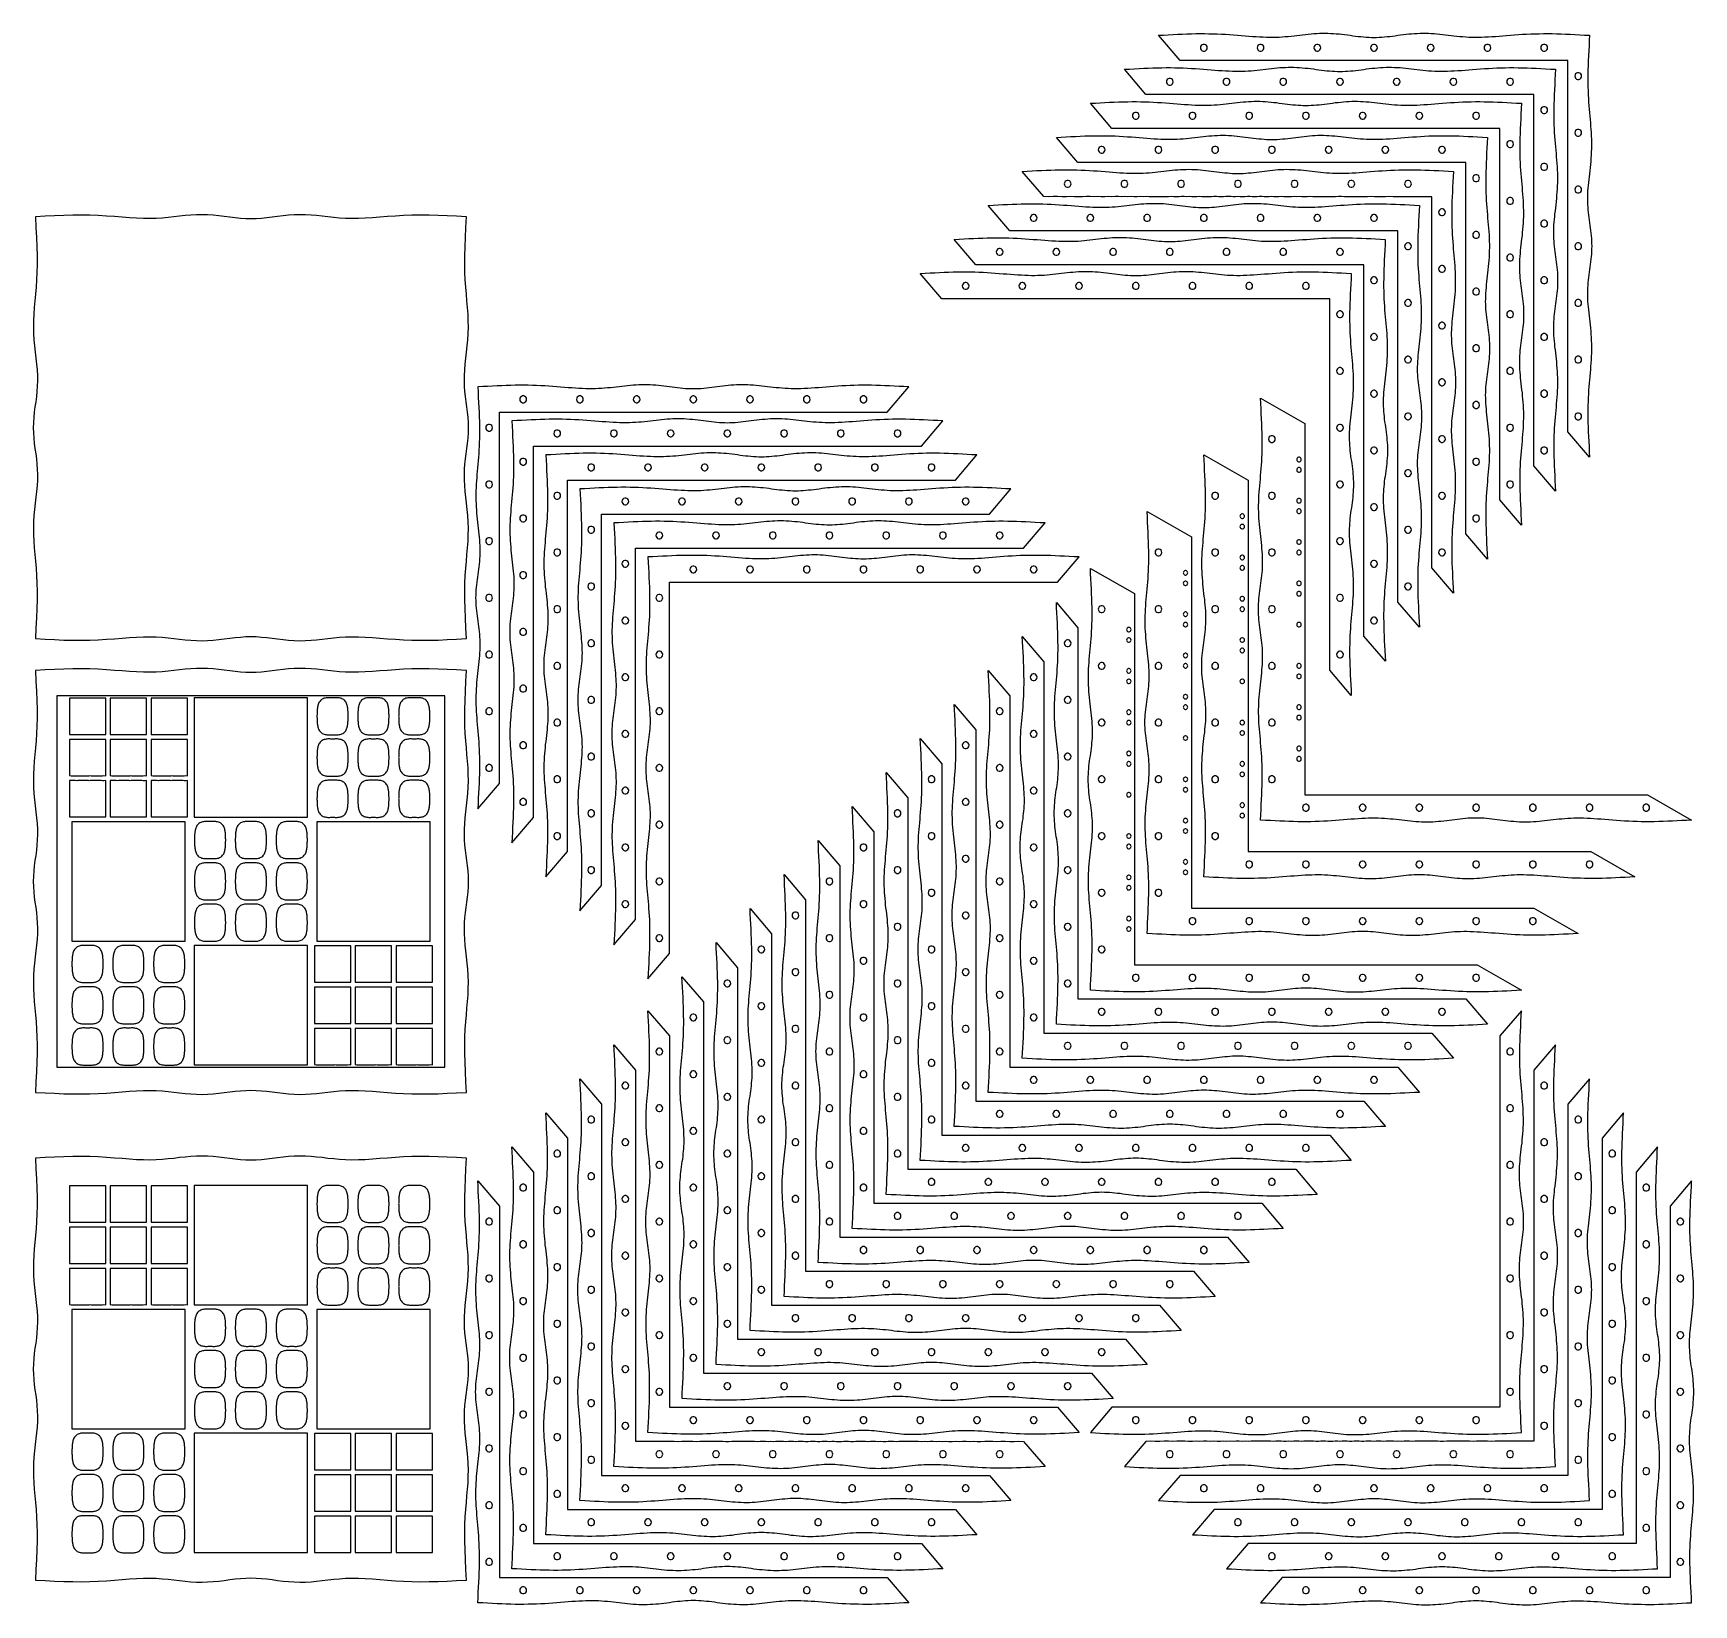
# Model space of a CAD drawing. Header units: metres. Extents: x 28 to 1492, y 12 to 1398.
import ezdxf

# ---------------------------------------------------------------- set-up
doc = ezdxf.new("R2010")
doc.units = ezdxf.units.M

msp = doc.modelspace()

# ---------------------------------------------------------------- linework, layer by layer
for points in [[(1020, 1396), (1024.39, 1396.22), (1028.67, 1396.45), (1032.87, 1396.67), (1036.99, 1396.87), (1041.05, 1397.05), (1045.05, 1397.2), (1048.99, 1397.32), (1052.89, 1397.41), (1056.75, 1397.45), (1060.57, 1397.45), (1064.35, 1397.4), (1068.09, 1397.31), (1071.8, 1397.18), (1075.46, 1397.02), (1079.08, 1396.82), (1082.65, 1396.59), (1086.17, 1396.34), (1089.64, 1396.07), (1093.05, 1395.8), (1096.41, 1395.53), (1099.7, 1395.27), (1102.93, 1395.03), (1106.09, 1394.81), (1109.19, 1394.63), (1112.23, 1394.49), (1115.2, 1394.38), (1118.1, 1394.33), (1120.95, 1394.32), (1123.74, 1394.37), (1126.48, 1394.46), (1129.17, 1394.6), (1131.82, 1394.78), (1134.43, 1395), (1137.01, 1395.25), (1139.56, 1395.53), (1142.08, 1395.82), (1144.6, 1396.12), (1147.09, 1396.42), (1149.58, 1396.71), (1152.06, 1396.98), (1154.54, 1397.23), (1157.02, 1397.43), (1159.49, 1397.6), (1161.97, 1397.72), (1164.45, 1397.79), (1166.92, 1397.81), (1169.4, 1397.77), (1171.87, 1397.68), (1174.34, 1397.54), (1176.8, 1397.35), (1179.25, 1397.12), (1181.69, 1396.86), (1184.12, 1396.57), (1186.54, 1396.27), (1188.94, 1395.95), (1191.33, 1395.63), (1193.7, 1395.33), (1196.06, 1395.04), (1198.41, 1394.78), (1200.74, 1394.56), (1203.07, 1394.38), (1205.38, 1394.24), (1207.7, 1394.16), (1210, 1394.14), (1212.3, 1394.16), (1214.62, 1394.24), (1216.93, 1394.38), (1219.26, 1394.56), (1221.59, 1394.78), (1223.94, 1395.04), (1226.3, 1395.33), (1228.67, 1395.63), (1231.06, 1395.95), (1233.46, 1396.27), (1235.88, 1396.57), (1238.31, 1396.86), (1240.75, 1397.12), (1243.2, 1397.35), (1245.66, 1397.54), (1248.13, 1397.68), (1250.6, 1397.77), (1253.08, 1397.81), (1255.55, 1397.79), (1258.03, 1397.72), (1260.51, 1397.6), (1262.98, 1397.43), (1265.46, 1397.23), (1267.94, 1396.98), (1270.42, 1396.71), (1272.91, 1396.42), (1275.4, 1396.12), (1277.92, 1395.82), (1280.44, 1395.53), (1282.99, 1395.25), (1285.57, 1395), (1288.18, 1394.78), (1290.83, 1394.6), (1293.52, 1394.46), (1296.26, 1394.37), (1299.05, 1394.32), (1301.9, 1394.33), (1304.8, 1394.38), (1307.77, 1394.49), (1310.81, 1394.63), (1313.91, 1394.81), (1317.07, 1395.03), (1320.3, 1395.27), (1323.59, 1395.53), (1326.95, 1395.8), (1330.36, 1396.07), (1333.83, 1396.34), (1337.35, 1396.59), (1340.92, 1396.82), (1344.54, 1397.02), (1348.2, 1397.18), (1351.91, 1397.31), (1355.65, 1397.4), (1359.43, 1397.45), (1363.25, 1397.45), (1367.11, 1397.41), (1371.01, 1397.32), (1374.95, 1397.2), (1378.95, 1397.05), (1383.01, 1396.87), (1387.13, 1396.67), (1391.33, 1396.45), (1395.61, 1396.22), (1399.99, 1396), (1399.76, 1391.26), (1399.53, 1386.65), (1399.31, 1382.16), (1399.1, 1377.78), (1398.92, 1373.53), (1398.76, 1369.4), (1398.64, 1365.38), (1398.55, 1361.48), (1398.51, 1357.7), (1398.51, 1354.02), (1398.56, 1350.44), (1398.65, 1346.96), (1398.78, 1343.58), (1398.95, 1340.27), (1399.16, 1337.04), (1399.39, 1333.88), (1399.65, 1330.78), (1399.92, 1327.73), (1400.19, 1324.72), (1400.47, 1321.76), (1400.73, 1318.82), (1400.98, 1315.91), (1401.2, 1313.02), (1401.39, 1310.14), (1401.54, 1307.28), (1401.64, 1304.43), (1401.7, 1301.59), (1401.7, 1298.76), (1401.66, 1295.94), (1401.57, 1293.12), (1401.42, 1290.33), (1401.24, 1287.54), (1401.01, 1284.78), (1400.75, 1282.03), (1400.47, 1279.31), (1400.17, 1276.61), (1399.86, 1273.94), (1399.56, 1271.3), (1399.26, 1268.69), (1398.98, 1266.12), (1398.74, 1263.58), (1398.52, 1261.07), (1398.35, 1258.6), (1398.23, 1256.15), (1398.16, 1253.74), (1398.14, 1251.36), (1398.18, 1249), (1398.27, 1246.66), (1398.42, 1244.34), (1398.61, 1242.03), (1398.84, 1239.74), (1399.11, 1237.46), (1399.4, 1235.18), (1399.72, 1232.9), (1400.04, 1230.63), (1400.36, 1228.35), (1400.68, 1226.07), (1400.97, 1223.79), (1401.23, 1221.5), (1401.46, 1219.2), (1401.65, 1216.91), (1401.78, 1214.6), (1401.87, 1212.3), (1401.9, 1210), (1401.87, 1207.7), (1401.78, 1205.4), (1401.65, 1203.09), (1401.46, 1200.8), (1401.23, 1198.5), (1400.97, 1196.21), (1400.68, 1193.93), (1400.36, 1191.65), (1400.04, 1189.37), (1399.72, 1187.1), (1399.4, 1184.82), (1399.11, 1182.54), (1398.84, 1180.26), (1398.61, 1177.97), (1398.42, 1175.66), (1398.27, 1173.34), (1398.18, 1171), (1398.14, 1168.64), (1398.16, 1166.26), (1398.23, 1163.85), (1398.35, 1161.4), (1398.52, 1158.93), (1398.74, 1156.42), (1398.98, 1153.88), (1399.26, 1151.31), (1399.56, 1148.7), (1399.86, 1146.06), (1400.17, 1143.39), (1400.47, 1140.69), (1400.75, 1137.97), (1401.01, 1135.22), (1401.24, 1132.46), (1401.42, 1129.67), (1401.57, 1126.88), (1401.66, 1124.06), (1401.7, 1121.24), (1401.7, 1118.41), (1401.64, 1115.57), (1401.54, 1112.72), (1401.39, 1109.86), (1401.2, 1106.98), (1400.98, 1104.09), (1400.73, 1101.18), (1400.47, 1098.24), (1400.19, 1095.28), (1399.92, 1092.27), (1399.65, 1089.22), (1399.39, 1086.12), (1399.16, 1082.96), (1398.95, 1079.73), (1398.78, 1076.42), (1398.65, 1073.04), (1398.56, 1069.56), (1398.51, 1065.98), (1398.51, 1062.3), (1398.55, 1058.52), (1398.64, 1054.62), (1398.76, 1050.6), (1398.92, 1046.47), (1399.1, 1042.22), (1399.31, 1037.84), (1399.53, 1033.35), (1399.76, 1028.74), (1400, 1024.01), (1381, 1046.31), (1381, 1050.27), (1381, 1054.15), (1380.99, 1057.94), (1380.99, 1061.64), (1381, 1065.26), (1380.99, 1068.8), (1380.99, 1072.26), (1381, 1075.66), (1381, 1078.99), (1380.99, 1082.25), (1380.99, 1085.45), (1381, 1088.6), (1381, 1091.68), (1380.99, 1094.71), (1381, 1097.69), (1381, 1100.62), (1380.99, 1103.51), (1381, 1106.34), (1381, 1109.14), (1380.99, 1111.89), (1380.99, 1114.6), (1381, 1117.27), (1381, 1119.91), (1381, 1122.51), (1380.99, 1125.07), (1381, 1127.61), (1381, 1130.11), (1380.99, 1132.58), (1381, 1135.02), (1381, 1137.44), (1380.99, 1139.83), (1381, 1142.2), (1381, 1144.54), (1381, 1146.86), (1381, 1149.16), (1381, 1151.43), (1380.99, 1153.69), (1381, 1155.93), (1380.99, 1158.15), (1381, 1160.35), (1381, 1162.53), (1381, 1164.7), (1380.99, 1166.86), (1381, 1169), (1381, 1171.13), (1380.99, 1173.24), (1380.99, 1175.35), (1381, 1177.44), (1381, 1179.53), (1381, 1181.6), (1381, 1183.67), (1381, 1185.72), (1381, 1187.77), (1381, 1189.81), (1381, 1191.85), (1381, 1193.88), (1381, 1195.91), (1381, 1197.93), (1381, 1199.95), (1381, 1201.96), (1381, 1203.98), (1381, 1205.99), (1381, 1208), (1381, 1210), (1381, 1212), (1381, 1214.01), (1381, 1216.02), (1381, 1218.04), (1381, 1220.05), (1381, 1222.07), (1381, 1224.09), (1381, 1226.12), (1381, 1228.15), (1381, 1230.19), (1381, 1232.23), (1381, 1234.28), (1381, 1236.33), (1381, 1238.4), (1380.99, 1240.47), (1381, 1242.56), (1381, 1244.65), (1381, 1246.76), (1380.99, 1248.87), (1381, 1251), (1381, 1253.14), (1381, 1255.3), (1381, 1257.47), (1381, 1259.65), (1381, 1261.85), (1381, 1264.07), (1381, 1266.31), (1381, 1268.57), (1381, 1270.84), (1381, 1273.14), (1381, 1275.46), (1381, 1277.8), (1381, 1280.17), (1381, 1282.56), (1381, 1284.98), (1381, 1287.42), (1381, 1289.89), (1381, 1292.39), (1381, 1294.93), (1381, 1297.49), (1381, 1300.09), (1381, 1302.73), (1381, 1305.4), (1381, 1308.11), (1381, 1310.86), (1381, 1313.66), (1381, 1316.49), (1381, 1319.38), (1381, 1322.31), (1381, 1325.29), (1381, 1328.32), (1381, 1331.4), (1381, 1334.55), (1381, 1337.75), (1381, 1341.01), (1381, 1344.34), (1381, 1347.74), (1381, 1351.2), (1381, 1354.74), (1381, 1358.36), (1380.99, 1362.06), (1381, 1365.85), (1381, 1369.73), (1380.99, 1373.69), (1376.85, 1373.69), (1372.8, 1373.69), (1368.85, 1373.69), (1364.98, 1373.69), (1361.2, 1373.69), (1357.5, 1373.69), (1353.88, 1373.69), (1350.33, 1373.69), (1346.85, 1373.69), (1343.44, 1373.7), (1340.1, 1373.69), (1336.82, 1373.69), (1333.59, 1373.69), (1330.43, 1373.69), (1327.31, 1373.7), (1324.25, 1373.69), (1321.24, 1373.69), (1318.28, 1373.69), (1315.36, 1373.69), (1312.49, 1373.69), (1309.66, 1373.69), (1306.87, 1373.69), (1304.11, 1373.69), (1301.4, 1373.7), (1298.72, 1373.7), (1296.07, 1373.69), (1293.46, 1373.69), (1290.87, 1373.69), (1288.32, 1373.69), (1285.79, 1373.69), (1283.3, 1373.69), (1280.83, 1373.69), (1278.38, 1373.69), (1275.96, 1373.69), (1273.56, 1373.7), (1271.18, 1373.69), (1268.82, 1373.69), (1266.49, 1373.69), (1264.17, 1373.7), (1261.87, 1373.69), (1259.58, 1373.7), (1257.32, 1373.69), (1255.07, 1373.69), (1252.83, 1373.69), (1250.6, 1373.69), (1248.39, 1373.7), (1246.2, 1373.69), (1244.01, 1373.69), (1241.83, 1373.69), (1239.67, 1373.7), (1237.51, 1373.69), (1235.36, 1373.69), (1233.22, 1373.69), (1231.09, 1373.7), (1228.96, 1373.7), (1226.84, 1373.69), (1224.72, 1373.69), (1222.61, 1373.69), (1220.5, 1373.7), (1218.4, 1373.7), (1216.29, 1373.69), (1214.19, 1373.69), (1212.09, 1373.69), (1210, 1373.7), (1207.91, 1373.69), (1205.81, 1373.69), (1203.71, 1373.7), (1201.6, 1373.7), (1199.5, 1373.7), (1197.39, 1373.69), (1195.28, 1373.69), (1193.16, 1373.69), (1191.04, 1373.7), (1188.91, 1373.7), (1186.78, 1373.69), (1184.64, 1373.69), (1182.49, 1373.69), (1180.33, 1373.69), (1178.17, 1373.69), (1175.99, 1373.7), (1173.8, 1373.69), (1171.61, 1373.69), (1169.4, 1373.69), (1167.17, 1373.7), (1164.93, 1373.69), (1162.68, 1373.7), (1160.42, 1373.7), (1158.13, 1373.69), (1155.83, 1373.69), (1153.51, 1373.69), (1151.18, 1373.7), (1148.82, 1373.69), (1146.44, 1373.69), (1144.04, 1373.69), (1141.62, 1373.69), (1139.17, 1373.69), (1136.7, 1373.69), (1134.21, 1373.69), (1131.68, 1373.69), (1129.13, 1373.7), (1126.54, 1373.69), (1123.93, 1373.7), (1121.28, 1373.69), (1118.6, 1373.69), (1115.89, 1373.7), (1113.13, 1373.69), (1110.34, 1373.7), (1107.51, 1373.69), (1104.64, 1373.7), (1101.72, 1373.7), (1098.76, 1373.69), (1095.75, 1373.7), (1092.69, 1373.69), (1089.57, 1373.69), (1086.41, 1373.7), (1083.18, 1373.69), (1079.9, 1373.7), (1076.56, 1373.7), (1073.15, 1373.69), (1069.67, 1373.69), (1066.12, 1373.69), (1062.5, 1373.7), (1058.8, 1373.69), (1055.02, 1373.69), (1051.15, 1373.7), (1047.2, 1373.7), (1043.15, 1373.69), (1039, 1373.7), (1020, 1396)], [(1063, 1385), (1062.81, 1386.02), (1062.29, 1386.92), (1061.5, 1387.59), (1060.52, 1387.95), (1059.48, 1387.95), (1058.51, 1387.59), (1057.71, 1386.92), (1057.19, 1386.02), (1057, 1385), (1057.19, 1383.98), (1057.71, 1383.08), (1058.5, 1382.41), (1059.48, 1382.05), (1060.52, 1382.05), (1061.5, 1382.41), (1062.29, 1383.08), (1062.81, 1383.98), (1063, 1385)], [(1113, 1385), (1112.81, 1386.02), (1112.29, 1386.92), (1111.5, 1387.59), (1110.52, 1387.95), (1109.48, 1387.95), (1108.51, 1387.59), (1107.71, 1386.92), (1107.19, 1386.02), (1107, 1385), (1107.19, 1383.98), (1107.71, 1383.08), (1108.5, 1382.41), (1109.48, 1382.05), (1110.52, 1382.05), (1111.5, 1382.41), (1112.29, 1383.08), (1112.81, 1383.98), (1113, 1385)], [(1163, 1385), (1162.81, 1386.02), (1162.29, 1386.92), (1161.5, 1387.59), (1160.52, 1387.95), (1159.48, 1387.95), (1158.51, 1387.59), (1157.71, 1386.92), (1157.19, 1386.02), (1157, 1385), (1157.19, 1383.98), (1157.71, 1383.08), (1158.5, 1382.41), (1159.48, 1382.05), (1160.52, 1382.05), (1161.5, 1382.41), (1162.29, 1383.08), (1162.81, 1383.98), (1163, 1385)], [(1213, 1385), (1212.81, 1386.02), (1212.29, 1386.92), (1211.5, 1387.59), (1210.52, 1387.95), (1209.48, 1387.95), (1208.51, 1387.59), (1207.71, 1386.92), (1207.19, 1386.02), (1207, 1385), (1207.19, 1383.98), (1207.71, 1383.08), (1208.5, 1382.41), (1209.48, 1382.05), (1210.52, 1382.05), (1211.5, 1382.41), (1212.29, 1383.08), (1212.81, 1383.98), (1213, 1385)], [(1263, 1385), (1262.81, 1386.02), (1262.29, 1386.92), (1261.5, 1387.59), (1260.52, 1387.95), (1259.48, 1387.95), (1258.51, 1387.59), (1257.71, 1386.92), (1257.19, 1386.02), (1257, 1385), (1257.19, 1383.98), (1257.71, 1383.08), (1258.5, 1382.41), (1259.48, 1382.05), (1260.52, 1382.05), (1261.5, 1382.41), (1262.29, 1383.08), (1262.81, 1383.98), (1263, 1385)], [(1313, 1385), (1312.81, 1386.02), (1312.29, 1386.92), (1311.5, 1387.59), (1310.52, 1387.95), (1309.48, 1387.95), (1308.51, 1387.59), (1307.71, 1386.92), (1307.19, 1386.02), (1307, 1385), (1307.19, 1383.98), (1307.71, 1383.08), (1308.5, 1382.41), (1309.48, 1382.05), (1310.52, 1382.05), (1311.5, 1382.41), (1312.29, 1383.08), (1312.81, 1383.98), (1313, 1385)], [(1363, 1385), (1362.81, 1386.02), (1362.29, 1386.92), (1361.5, 1387.59), (1360.52, 1387.95), (1359.48, 1387.95), (1358.51, 1387.59), (1357.71, 1386.92), (1357.19, 1386.02), (1357, 1385), (1357.19, 1383.98), (1357.71, 1383.08), (1358.5, 1382.41), (1359.48, 1382.05), (1360.52, 1382.05), (1361.5, 1382.41), (1362.29, 1383.08), (1362.81, 1383.98), (1363, 1385)], [(990, 1366), (994.39, 1366.22), (998.67, 1366.45), (1002.87, 1366.67), (1006.99, 1366.87), (1011.05, 1367.05), (1015.05, 1367.2), (1018.99, 1367.32), (1022.89, 1367.41), (1026.75, 1367.45), (1030.57, 1367.45), (1034.35, 1367.4), (1038.09, 1367.31), (1041.8, 1367.18), (1045.46, 1367.02), (1049.08, 1366.82), (1052.65, 1366.59), (1056.17, 1366.34), (1059.64, 1366.07), (1063.05, 1365.8), (1066.41, 1365.53), (1069.7, 1365.27), (1072.93, 1365.03), (1076.09, 1364.81), (1079.19, 1364.63), (1082.23, 1364.49), (1085.2, 1364.38), (1088.1, 1364.33), (1090.95, 1364.32), (1093.74, 1364.37), (1096.48, 1364.46), (1099.17, 1364.6), (1101.82, 1364.78), (1104.43, 1365), (1107.01, 1365.25), (1109.56, 1365.53), (1112.08, 1365.82), (1114.6, 1366.12), (1117.09, 1366.42), (1119.58, 1366.71), (1122.06, 1366.98), (1124.54, 1367.23), (1127.02, 1367.43), (1129.49, 1367.6), (1131.97, 1367.72), (1134.45, 1367.79), (1136.92, 1367.81), (1139.4, 1367.77), (1141.87, 1367.68), (1144.34, 1367.54), (1146.8, 1367.35), (1149.25, 1367.12), (1151.69, 1366.86), (1154.12, 1366.57), (1156.54, 1366.27), (1158.94, 1365.95), (1161.33, 1365.63), (1163.7, 1365.33), (1166.06, 1365.04), (1168.41, 1364.78), (1170.74, 1364.56), (1173.07, 1364.38), (1175.38, 1364.24), (1177.7, 1364.16), (1180, 1364.14), (1182.3, 1364.16), (1184.62, 1364.24), (1186.93, 1364.38), (1189.26, 1364.56), (1191.59, 1364.78), (1193.94, 1365.04), (1196.3, 1365.33), (1198.67, 1365.63), (1201.06, 1365.95), (1203.46, 1366.27), (1205.88, 1366.57), (1208.31, 1366.86), (1210.75, 1367.12), (1213.2, 1367.35), (1215.66, 1367.54), (1218.13, 1367.68), (1220.6, 1367.77), (1223.08, 1367.81), (1225.55, 1367.79), (1228.03, 1367.72), (1230.51, 1367.6), (1232.98, 1367.43), (1235.46, 1367.23), (1237.94, 1366.98), (1240.42, 1366.71), (1242.91, 1366.42), (1245.4, 1366.12), (1247.92, 1365.82), (1250.44, 1365.53), (1252.99, 1365.25), (1255.57, 1365), (1258.18, 1364.78), (1260.83, 1364.6), (1263.52, 1364.46), (1266.26, 1364.37), (1269.05, 1364.32), (1271.9, 1364.33), (1274.8, 1364.38), (1277.77, 1364.49), (1280.81, 1364.63), (1283.91, 1364.81), (1287.07, 1365.03), (1290.3, 1365.27), (1293.59, 1365.53), (1296.95, 1365.8), (1300.36, 1366.07), (1303.83, 1366.34), (1307.35, 1366.59), (1310.92, 1366.82), (1314.54, 1367.02), (1318.2, 1367.18), (1321.91, 1367.31), (1325.65, 1367.4), (1329.43, 1367.45), (1333.25, 1367.45), (1337.11, 1367.41), (1341.01, 1367.32), (1344.95, 1367.2), (1348.95, 1367.05), (1353.01, 1366.87), (1357.13, 1366.67), (1361.33, 1366.45), (1365.61, 1366.22), (1369.99, 1366), (1369.76, 1361.26), (1369.53, 1356.65), (1369.31, 1352.16), (1369.1, 1347.78), (1368.92, 1343.53), (1368.76, 1339.4), (1368.64, 1335.38), (1368.55, 1331.48), (1368.51, 1327.7), (1368.51, 1324.02), (1368.56, 1320.44), (1368.65, 1316.96), (1368.78, 1313.58), (1368.95, 1310.27), (1369.16, 1307.04), (1369.39, 1303.88), (1369.65, 1300.78), (1369.92, 1297.73), (1370.19, 1294.72), (1370.47, 1291.76), (1370.73, 1288.82), (1370.98, 1285.91), (1371.2, 1283.02), (1371.39, 1280.14), (1371.54, 1277.28), (1371.64, 1274.43), (1371.7, 1271.59), (1371.7, 1268.76), (1371.66, 1265.94), (1371.57, 1263.12), (1371.42, 1260.33), (1371.24, 1257.54), (1371.01, 1254.78), (1370.75, 1252.03), (1370.47, 1249.31), (1370.17, 1246.61), (1369.86, 1243.94), (1369.56, 1241.3), (1369.26, 1238.69), (1368.98, 1236.12), (1368.74, 1233.58), (1368.52, 1231.07), (1368.35, 1228.6), (1368.23, 1226.15), (1368.16, 1223.74), (1368.14, 1221.36), (1368.18, 1219), (1368.27, 1216.66), (1368.42, 1214.34), (1368.61, 1212.03), (1368.84, 1209.74), (1369.11, 1207.46), (1369.4, 1205.18), (1369.72, 1202.9), (1370.04, 1200.63), (1370.36, 1198.35), (1370.68, 1196.07), (1370.97, 1193.79), (1371.23, 1191.5), (1371.46, 1189.2), (1371.65, 1186.91), (1371.78, 1184.6), (1371.87, 1182.3), (1371.9, 1180), (1371.87, 1177.7), (1371.78, 1175.4), (1371.65, 1173.09), (1371.46, 1170.8), (1371.23, 1168.5), (1370.97, 1166.21), (1370.68, 1163.93), (1370.36, 1161.65), (1370.04, 1159.37), (1369.72, 1157.1), (1369.4, 1154.82), (1369.11, 1152.54), (1368.84, 1150.26), (1368.61, 1147.97), (1368.42, 1145.66), (1368.27, 1143.34), (1368.18, 1141), (1368.14, 1138.64), (1368.16, 1136.26), (1368.23, 1133.85), (1368.35, 1131.4), (1368.52, 1128.93), (1368.74, 1126.42), (1368.98, 1123.88), (1369.26, 1121.31), (1369.56, 1118.7), (1369.86, 1116.06), (1370.17, 1113.39), (1370.47, 1110.69), (1370.75, 1107.97), (1371.01, 1105.22), (1371.24, 1102.46), (1371.42, 1099.67), (1371.57, 1096.88), (1371.66, 1094.06), (1371.7, 1091.24), (1371.7, 1088.41), (1371.64, 1085.57), (1371.54, 1082.72), (1371.39, 1079.86), (1371.2, 1076.98), (1370.98, 1074.09), (1370.73, 1071.18), (1370.47, 1068.24), (1370.19, 1065.28), (1369.92, 1062.27), (1369.65, 1059.22), (1369.39, 1056.12), (1369.16, 1052.96), (1368.95, 1049.73), (1368.78, 1046.42), (1368.65, 1043.04), (1368.56, 1039.56), (1368.51, 1035.98), (1368.51, 1032.3), (1368.55, 1028.52), (1368.64, 1024.62), (1368.76, 1020.6), (1368.92, 1016.47), (1369.1, 1012.22), (1369.31, 1007.84), (1369.53, 1003.35), (1369.76, 998.74), (1370, 994.01), (1351, 1016.31), (1351, 1020.27), (1351, 1024.15), (1350.99, 1027.94), (1350.99, 1031.64), (1351, 1035.26), (1350.99, 1038.8), (1350.99, 1042.26), (1351, 1045.66), (1351, 1048.99), (1350.99, 1052.25), (1350.99, 1055.45), (1351, 1058.6), (1351, 1061.68), (1350.99, 1064.71), (1351, 1067.69), (1351, 1070.62), (1350.99, 1073.51), (1351, 1076.34), (1351, 1079.14), (1350.99, 1081.89), (1350.99, 1084.6), (1351, 1087.27), (1351, 1089.91), (1351, 1092.51), (1350.99, 1095.07), (1351, 1097.61), (1351, 1100.11), (1350.99, 1102.58), (1351, 1105.02), (1351, 1107.44), (1350.99, 1109.83), (1351, 1112.2), (1351, 1114.54), (1351, 1116.86), (1351, 1119.16), (1351, 1121.43), (1350.99, 1123.69), (1351, 1125.93), (1350.99, 1128.15), (1351, 1130.35), (1351, 1132.53), (1351, 1134.7), (1350.99, 1136.86), (1351, 1139), (1351, 1141.13), (1350.99, 1143.24), (1350.99, 1145.35), (1351, 1147.44), (1351, 1149.53), (1351, 1151.6), (1351, 1153.67), (1351, 1155.72), (1351, 1157.77), (1351, 1159.81), (1351, 1161.85), (1351, 1163.88), (1351, 1165.91), (1351, 1167.93), (1351, 1169.95), (1351, 1171.96), (1351, 1173.98), (1351, 1175.99), (1351, 1178), (1351, 1180), (1351, 1182), (1351, 1184.01), (1351, 1186.02), (1351, 1188.04), (1351, 1190.05), (1351, 1192.07), (1351, 1194.09), (1351, 1196.12), (1351, 1198.15), (1351, 1200.19), (1351, 1202.23), (1351, 1204.28), (1351, 1206.33), (1351, 1208.4), (1350.99, 1210.47), (1351, 1212.56), (1351, 1214.65), (1351, 1216.76), (1350.99, 1218.87), (1351, 1221), (1351, 1223.14), (1351, 1225.3), (1351, 1227.47), (1351, 1229.65), (1351, 1231.85), (1351, 1234.07), (1351, 1236.31), (1351, 1238.57), (1351, 1240.84), (1351, 1243.14), (1351, 1245.46), (1351, 1247.8), (1351, 1250.17), (1351, 1252.56), (1351, 1254.98), (1351, 1257.42), (1351, 1259.89), (1351, 1262.39), (1351, 1264.93), (1351, 1267.49), (1351, 1270.09), (1351, 1272.73), (1351, 1275.4), (1351, 1278.11), (1351, 1280.86), (1351, 1283.66), (1351, 1286.49), (1351, 1289.38), (1351, 1292.31), (1351, 1295.29), (1351, 1298.32), (1351, 1301.4), (1351, 1304.55), (1351, 1307.75), (1351, 1311.01), (1351, 1314.34), (1351, 1317.74), (1351, 1321.2), (1351, 1324.74), (1351, 1328.36), (1350.99, 1332.06), (1351, 1335.85), (1351, 1339.73), (1350.99, 1343.69), (1346.85, 1343.69), (1342.8, 1343.69), (1338.85, 1343.69), (1334.98, 1343.69), (1331.2, 1343.69), (1327.5, 1343.69), (1323.88, 1343.69), (1320.33, 1343.69), (1316.85, 1343.69), (1313.44, 1343.7), (1310.1, 1343.69), (1306.82, 1343.69), (1303.59, 1343.69), (1300.43, 1343.69), (1297.31, 1343.7), (1294.25, 1343.69), (1291.24, 1343.69), (1288.28, 1343.69), (1285.36, 1343.69), (1282.49, 1343.69), (1279.66, 1343.69), (1276.87, 1343.69), (1274.11, 1343.69), (1271.4, 1343.7), (1268.72, 1343.7), (1266.07, 1343.69), (1263.46, 1343.69), (1260.87, 1343.69), (1258.32, 1343.69), (1255.79, 1343.69), (1253.3, 1343.69), (1250.83, 1343.69), (1248.38, 1343.69), (1245.96, 1343.69), (1243.56, 1343.7), (1241.18, 1343.69), (1238.82, 1343.69), (1236.49, 1343.69), (1234.17, 1343.7), (1231.87, 1343.69), (1229.58, 1343.7), (1227.32, 1343.69), (1225.07, 1343.69), (1222.83, 1343.69), (1220.6, 1343.69), (1218.39, 1343.7), (1216.2, 1343.69), (1214.01, 1343.69), (1211.83, 1343.69), (1209.67, 1343.7), (1207.51, 1343.69), (1205.36, 1343.69), (1203.22, 1343.69), (1201.09, 1343.7), (1198.96, 1343.7), (1196.84, 1343.69), (1194.72, 1343.69), (1192.61, 1343.69), (1190.5, 1343.7), (1188.4, 1343.7), (1186.29, 1343.69), (1184.19, 1343.69), (1182.09, 1343.69), (1180, 1343.7), (1177.91, 1343.69), (1175.81, 1343.69), (1173.71, 1343.7), (1171.6, 1343.7), (1169.5, 1343.7), (1167.39, 1343.69), (1165.28, 1343.69), (1163.16, 1343.69), (1161.04, 1343.7), (1158.91, 1343.7), (1156.78, 1343.69), (1154.64, 1343.69), (1152.49, 1343.69), (1150.33, 1343.69), (1148.17, 1343.69), (1145.99, 1343.7), (1143.8, 1343.69), (1141.61, 1343.69), (1139.4, 1343.69), (1137.17, 1343.7), (1134.93, 1343.69), (1132.68, 1343.7), (1130.42, 1343.7), (1128.13, 1343.69), (1125.83, 1343.69), (1123.51, 1343.69), (1121.18, 1343.7), (1118.82, 1343.69), (1116.44, 1343.69), (1114.04, 1343.69), (1111.62, 1343.69), (1109.17, 1343.69), (1106.7, 1343.69), (1104.21, 1343.69), (1101.68, 1343.69), (1099.13, 1343.7), (1096.54, 1343.69), (1093.93, 1343.7), (1091.28, 1343.69), (1088.6, 1343.69), (1085.89, 1343.7), (1083.13, 1343.69), (1080.34, 1343.7), (1077.51, 1343.69), (1074.64, 1343.7), (1071.72, 1343.7), (1068.76, 1343.69), (1065.75, 1343.7), (1062.69, 1343.69), (1059.57, 1343.69), (1056.41, 1343.7), (1053.18, 1343.69), (1049.9, 1343.7), (1046.56, 1343.7), (1043.15, 1343.69), (1039.67, 1343.69), (1036.12, 1343.69), (1032.5, 1343.7), (1028.8, 1343.69), (1025.02, 1343.69), (1021.15, 1343.7), (1017.2, 1343.7), (1013.15, 1343.69), (1009, 1343.7), (990, 1366)], [(1393, 1360), (1392.81, 1361.02), (1392.29, 1361.92), (1391.5, 1362.59), (1390.52, 1362.95), (1389.48, 1362.95), (1388.51, 1362.59), (1387.71, 1361.92), (1387.19, 1361.02), (1387, 1360), (1387.19, 1358.98), (1387.71, 1358.08), (1388.5, 1357.41), (1389.48, 1357.05), (1390.52, 1357.05), (1391.5, 1357.41), (1392.29, 1358.08), (1392.81, 1358.98), (1393, 1360)], [(1033, 1355), (1032.81, 1356.02), (1032.29, 1356.92), (1031.5, 1357.59), (1030.52, 1357.95), (1029.48, 1357.95), (1028.51, 1357.59), (1027.71, 1356.92), (1027.19, 1356.02), (1027, 1355), (1027.19, 1353.98), (1027.71, 1353.08), (1028.5, 1352.41), (1029.48, 1352.05), (1030.52, 1352.05), (1031.5, 1352.41), (1032.29, 1353.08), (1032.81, 1353.98), (1033, 1355)], [(1083, 1355), (1082.81, 1356.02), (1082.29, 1356.92), (1081.5, 1357.59), (1080.52, 1357.95), (1079.48, 1357.95), (1078.51, 1357.59), (1077.71, 1356.92), (1077.19, 1356.02), (1077, 1355), (1077.19, 1353.98), (1077.71, 1353.08), (1078.5, 1352.41), (1079.48, 1352.05), (1080.52, 1352.05), (1081.5, 1352.41), (1082.29, 1353.08), (1082.81, 1353.98), (1083, 1355)], [(1133, 1355), (1132.81, 1356.02), (1132.29, 1356.92), (1131.5, 1357.59), (1130.52, 1357.95), (1129.48, 1357.95), (1128.51, 1357.59), (1127.71, 1356.92), (1127.19, 1356.02), (1127, 1355), (1127.19, 1353.98), (1127.71, 1353.08), (1128.5, 1352.41), (1129.48, 1352.05), (1130.52, 1352.05), (1131.5, 1352.41), (1132.29, 1353.08), (1132.81, 1353.98), (1133, 1355)], [(1183, 1355), (1182.81, 1356.02), (1182.29, 1356.92), (1181.5, 1357.59), (1180.52, 1357.95), (1179.48, 1357.95), (1178.51, 1357.59), (1177.71, 1356.92), (1177.19, 1356.02), (1177, 1355), (1177.19, 1353.98), (1177.71, 1353.08), (1178.5, 1352.41), (1179.48, 1352.05), (1180.52, 1352.05), (1181.5, 1352.41), (1182.29, 1353.08), (1182.81, 1353.98), (1183, 1355)], [(1233, 1355), (1232.81, 1356.02), (1232.29, 1356.92), (1231.5, 1357.59), (1230.52, 1357.95), (1229.48, 1357.95), (1228.51, 1357.59), (1227.71, 1356.92), (1227.19, 1356.02), (1227, 1355), (1227.19, 1353.98), (1227.71, 1353.08), (1228.5, 1352.41), (1229.48, 1352.05), (1230.52, 1352.05), (1231.5, 1352.41), (1232.29, 1353.08), (1232.81, 1353.98), (1233, 1355)], [(1283, 1355), (1282.81, 1356.02), (1282.29, 1356.92), (1281.5, 1357.59), (1280.52, 1357.95), (1279.48, 1357.95), (1278.51, 1357.59), (1277.71, 1356.92), (1277.19, 1356.02), (1277, 1355), (1277.19, 1353.98), (1277.71, 1353.08), (1278.5, 1352.41), (1279.48, 1352.05), (1280.52, 1352.05), (1281.5, 1352.41), (1282.29, 1353.08), (1282.81, 1353.98), (1283, 1355)], [(1333, 1355), (1332.81, 1356.02), (1332.29, 1356.92), (1331.5, 1357.59), (1330.52, 1357.95), (1329.48, 1357.95), (1328.51, 1357.59), (1327.71, 1356.92), (1327.19, 1356.02), (1327, 1355), (1327.19, 1353.98), (1327.71, 1353.08), (1328.5, 1352.41), (1329.48, 1352.05), (1330.52, 1352.05), (1331.5, 1352.41), (1332.29, 1353.08), (1332.81, 1353.98), (1333, 1355)], [(960, 1336), (964.39, 1336.22), (968.67, 1336.45), (972.87, 1336.67), (976.99, 1336.87), (981.05, 1337.05), (985.05, 1337.2), (988.99, 1337.32), (992.89, 1337.41), (996.75, 1337.45), (1000.57, 1337.45), (1004.35, 1337.4), (1008.09, 1337.31), (1011.8, 1337.18), (1015.46, 1337.02), (1019.08, 1336.82), (1022.65, 1336.59), (1026.17, 1336.34), (1029.64, 1336.07), (1033.05, 1335.8), (1036.41, 1335.53), (1039.7, 1335.27), (1042.93, 1335.03), (1046.09, 1334.81), (1049.19, 1334.63), (1052.23, 1334.49), (1055.2, 1334.38), (1058.1, 1334.33), (1060.95, 1334.32), (1063.74, 1334.37), (1066.48, 1334.46), (1069.17, 1334.6), (1071.82, 1334.78), (1074.43, 1335), (1077.01, 1335.25), (1079.56, 1335.53), (1082.08, 1335.82), (1084.6, 1336.12), (1087.09, 1336.42), (1089.58, 1336.71), (1092.06, 1336.98), (1094.54, 1337.23), (1097.02, 1337.43), (1099.49, 1337.6), (1101.97, 1337.72), (1104.45, 1337.79), (1106.92, 1337.81), (1109.4, 1337.77), (1111.87, 1337.68), (1114.34, 1337.54), (1116.8, 1337.35), (1119.25, 1337.12), (1121.69, 1336.86), (1124.12, 1336.57), (1126.54, 1336.27), (1128.94, 1335.95), (1131.33, 1335.63), (1133.7, 1335.33), (1136.06, 1335.04), (1138.41, 1334.78), (1140.74, 1334.56), (1143.07, 1334.38), (1145.38, 1334.24), (1147.7, 1334.16), (1150, 1334.14), (1152.3, 1334.16), (1154.62, 1334.24), (1156.93, 1334.38), (1159.26, 1334.56), (1161.59, 1334.78), (1163.94, 1335.04), (1166.3, 1335.33), (1168.67, 1335.63), (1171.06, 1335.95), (1173.46, 1336.27), (1175.88, 1336.57), (1178.31, 1336.86), (1180.75, 1337.12), (1183.2, 1337.35), (1185.66, 1337.54), (1188.13, 1337.68), (1190.6, 1337.77), (1193.08, 1337.81), (1195.55, 1337.79), (1198.03, 1337.72), (1200.51, 1337.6), (1202.98, 1337.43), (1205.46, 1337.23), (1207.94, 1336.98), (1210.42, 1336.71), (1212.91, 1336.42), (1215.4, 1336.12), (1217.92, 1335.82), (1220.44, 1335.53), (1222.99, 1335.25), (1225.57, 1335), (1228.18, 1334.78), (1230.83, 1334.6), (1233.52, 1334.46), (1236.26, 1334.37), (1239.05, 1334.32), (1241.9, 1334.33), (1244.8, 1334.38), (1247.77, 1334.49), (1250.81, 1334.63), (1253.91, 1334.81), (1257.07, 1335.03), (1260.3, 1335.27), (1263.59, 1335.53), (1266.95, 1335.8), (1270.36, 1336.07), (1273.83, 1336.34), (1277.35, 1336.59), (1280.92, 1336.82), (1284.54, 1337.02), (1288.2, 1337.18), (1291.91, 1337.31), (1295.65, 1337.4), (1299.43, 1337.45), (1303.25, 1337.45), (1307.11, 1337.41), (1311.01, 1337.32), (1314.95, 1337.2), (1318.95, 1337.05), (1323.01, 1336.87), (1327.13, 1336.67), (1331.33, 1336.45), (1335.61, 1336.22), (1339.99, 1336), (1339.76, 1331.26), (1339.53, 1326.65), (1339.31, 1322.16), (1339.1, 1317.78), (1338.92, 1313.53), (1338.76, 1309.4), (1338.64, 1305.38), (1338.55, 1301.48), (1338.51, 1297.7), (1338.51, 1294.02), (1338.56, 1290.44), (1338.65, 1286.96), (1338.78, 1283.58), (1338.95, 1280.27), (1339.16, 1277.04), (1339.39, 1273.88), (1339.65, 1270.78), (1339.92, 1267.73), (1340.19, 1264.72), (1340.47, 1261.76), (1340.73, 1258.82), (1340.98, 1255.91), (1341.2, 1253.02), (1341.39, 1250.14), (1341.54, 1247.28), (1341.64, 1244.43), (1341.7, 1241.59), (1341.7, 1238.76), (1341.66, 1235.94), (1341.57, 1233.12), (1341.42, 1230.33), (1341.24, 1227.54), (1341.01, 1224.78), (1340.75, 1222.03), (1340.47, 1219.31), (1340.17, 1216.61), (1339.86, 1213.94), (1339.56, 1211.3), (1339.26, 1208.69), (1338.98, 1206.12), (1338.74, 1203.58), (1338.52, 1201.07), (1338.35, 1198.6), (1338.23, 1196.15), (1338.16, 1193.74), (1338.14, 1191.36), (1338.18, 1189), (1338.27, 1186.66), (1338.42, 1184.34), (1338.61, 1182.03), (1338.84, 1179.74), (1339.11, 1177.46), (1339.4, 1175.18), (1339.72, 1172.9), (1340.04, 1170.63), (1340.36, 1168.35), (1340.68, 1166.07), (1340.97, 1163.79), (1341.23, 1161.5), (1341.46, 1159.2), (1341.65, 1156.91), (1341.78, 1154.6), (1341.87, 1152.3), (1341.9, 1150), (1341.87, 1147.7), (1341.78, 1145.4), (1341.65, 1143.09), (1341.46, 1140.8), (1341.23, 1138.5), (1340.97, 1136.21), (1340.68, 1133.93), (1340.36, 1131.65), (1340.04, 1129.37), (1339.72, 1127.1), (1339.4, 1124.82), (1339.11, 1122.54), (1338.84, 1120.26), (1338.61, 1117.97), (1338.42, 1115.66), (1338.27, 1113.34), (1338.18, 1111), (1338.14, 1108.64), (1338.16, 1106.26), (1338.23, 1103.85), (1338.35, 1101.4), (1338.52, 1098.93), (1338.74, 1096.42), (1338.98, 1093.88), (1339.26, 1091.31), (1339.56, 1088.7), (1339.86, 1086.06), (1340.17, 1083.39), (1340.47, 1080.69), (1340.75, 1077.97), (1341.01, 1075.22), (1341.24, 1072.46), (1341.42, 1069.67), (1341.57, 1066.88), (1341.66, 1064.06), (1341.7, 1061.24), (1341.7, 1058.41), (1341.64, 1055.57), (1341.54, 1052.72), (1341.39, 1049.86), (1341.2, 1046.98), (1340.98, 1044.09), (1340.73, 1041.18), (1340.47, 1038.24), (1340.19, 1035.28), (1339.92, 1032.27), (1339.65, 1029.22), (1339.39, 1026.12), (1339.16, 1022.96), (1338.95, 1019.73), (1338.78, 1016.42), (1338.65, 1013.04), (1338.56, 1009.56), (1338.51, 1005.98), (1338.51, 1002.3), (1338.55, 998.52), (1338.64, 994.62), (1338.76, 990.6), (1338.92, 986.47), (1339.1, 982.22), (1339.31, 977.84), (1339.53, 973.35), (1339.76, 968.74), (1340, 964.01), (1321, 986.31), (1321, 990.27), (1321, 994.15), (1320.99, 997.94), (1320.99, 1001.64), (1321, 1005.26), (1320.99, 1008.8), (1320.99, 1012.26), (1321, 1015.66), (1321, 1018.99), (1320.99, 1022.25), (1320.99, 1025.45), (1321, 1028.6), (1321, 1031.68), (1320.99, 1034.71), (1321, 1037.69), (1321, 1040.62), (1320.99, 1043.51), (1321, 1046.34), (1321, 1049.14), (1320.99, 1051.89), (1320.99, 1054.6), (1321, 1057.27), (1321, 1059.91), (1321, 1062.51), (1320.99, 1065.07), (1321, 1067.61), (1321, 1070.11), (1320.99, 1072.58), (1321, 1075.02), (1321, 1077.44), (1320.99, 1079.83), (1321, 1082.2), (1321, 1084.54), (1321, 1086.86), (1321, 1089.16), (1321, 1091.43), (1320.99, 1093.69), (1321, 1095.93), (1320.99, 1098.15), (1321, 1100.35), (1321, 1102.53), (1321, 1104.7), (1320.99, 1106.86), (1321, 1109), (1321, 1111.13), (1320.99, 1113.24), (1320.99, 1115.35), (1321, 1117.44), (1321, 1119.53), (1321, 1121.6), (1321, 1123.67), (1321, 1125.72), (1321, 1127.77), (1321, 1129.81), (1321, 1131.85), (1321, 1133.88), (1321, 1135.91), (1321, 1137.93), (1321, 1139.95), (1321, 1141.96), (1321, 1143.98), (1321, 1145.99), (1321, 1148), (1321, 1150), (1321, 1152), (1321, 1154.01), (1321, 1156.02), (1321, 1158.04), (1321, 1160.05), (1321, 1162.07), (1321, 1164.09), (1321, 1166.12), (1321, 1168.15), (1321, 1170.19), (1321, 1172.23), (1321, 1174.28), (1321, 1176.33), (1321, 1178.4), (1320.99, 1180.47), (1321, 1182.56), (1321, 1184.65), (1321, 1186.76), (1320.99, 1188.87), (1321, 1191), (1321, 1193.14), (1321, 1195.3), (1321, 1197.47), (1321, 1199.65), (1321, 1201.85), (1321, 1204.07), (1321, 1206.31), (1321, 1208.57), (1321, 1210.84), (1321, 1213.14), (1321, 1215.46), (1321, 1217.8), (1321, 1220.17), (1321, 1222.56), (1321, 1224.98), (1321, 1227.42), (1321, 1229.89), (1321, 1232.39), (1321, 1234.93), (1321, 1237.49), (1321, 1240.09), (1321, 1242.73), (1321, 1245.4), (1321, 1248.11), (1321, 1250.86), (1321, 1253.66), (1321, 1256.49), (1321, 1259.38), (1321, 1262.31), (1321, 1265.29), (1321, 1268.32), (1321, 1271.4), (1321, 1274.55), (1321, 1277.75), (1321, 1281.01), (1321, 1284.34), (1321, 1287.74), (1321, 1291.2), (1321, 1294.74), (1321, 1298.36), (1320.99, 1302.06), (1321, 1305.85), (1321, 1309.73), (1320.99, 1313.69), (1316.85, 1313.69), (1312.8, 1313.69), (1308.85, 1313.69), (1304.98, 1313.69), (1301.2, 1313.69), (1297.5, 1313.69), (1293.88, 1313.69), (1290.33, 1313.69), (1286.85, 1313.69), (1283.44, 1313.7), (1280.1, 1313.69), (1276.82, 1313.69), (1273.59, 1313.69), (1270.43, 1313.69), (1267.31, 1313.7), (1264.25, 1313.69), (1261.24, 1313.69), (1258.28, 1313.69), (1255.36, 1313.69), (1252.49, 1313.69), (1249.66, 1313.69), (1246.87, 1313.69), (1244.11, 1313.69), (1241.4, 1313.7), (1238.72, 1313.7), (1236.07, 1313.69), (1233.46, 1313.69), (1230.87, 1313.69), (1228.32, 1313.69), (1225.79, 1313.69), (1223.3, 1313.69), (1220.83, 1313.69), (1218.38, 1313.69), (1215.96, 1313.69), (1213.56, 1313.7), (1211.18, 1313.69), (1208.82, 1313.69), (1206.49, 1313.69), (1204.17, 1313.7), (1201.87, 1313.69), (1199.58, 1313.7), (1197.32, 1313.69), (1195.07, 1313.69), (1192.83, 1313.69), (1190.6, 1313.69), (1188.39, 1313.7), (1186.2, 1313.69), (1184.01, 1313.69), (1181.83, 1313.69), (1179.67, 1313.7), (1177.51, 1313.69), (1175.36, 1313.69), (1173.22, 1313.69), (1171.09, 1313.7), (1168.96, 1313.7), (1166.84, 1313.69), (1164.72, 1313.69), (1162.61, 1313.69), (1160.5, 1313.7), (1158.4, 1313.7), (1156.29, 1313.69), (1154.19, 1313.69), (1152.09, 1313.69), (1150, 1313.7), (1147.91, 1313.69), (1145.81, 1313.69), (1143.71, 1313.7), (1141.6, 1313.7), (1139.5, 1313.7), (1137.39, 1313.69), (1135.28, 1313.69), (1133.16, 1313.69), (1131.04, 1313.7), (1128.91, 1313.7), (1126.78, 1313.69), (1124.64, 1313.69), (1122.49, 1313.69), (1120.33, 1313.69), (1118.17, 1313.69), (1115.99, 1313.7), (1113.8, 1313.69), (1111.61, 1313.69), (1109.4, 1313.69), (1107.17, 1313.7), (1104.93, 1313.69), (1102.68, 1313.7), (1100.42, 1313.7), (1098.13, 1313.69), (1095.83, 1313.69), (1093.51, 1313.69), (1091.18, 1313.7), (1088.82, 1313.69), (1086.44, 1313.69), (1084.04, 1313.69), (1081.62, 1313.69), (1079.17, 1313.69), (1076.7, 1313.69), (1074.21, 1313.69), (1071.68, 1313.69), (1069.13, 1313.7), (1066.54, 1313.69), (1063.93, 1313.7), (1061.28, 1313.69), (1058.6, 1313.69), (1055.89, 1313.7), (1053.13, 1313.69), (1050.34, 1313.7), (1047.51, 1313.69), (1044.64, 1313.7), (1041.72, 1313.7), (1038.76, 1313.69), (1035.75, 1313.7), (1032.69, 1313.69), (1029.57, 1313.69), (1026.41, 1313.7), (1023.18, 1313.69), (1019.9, 1313.7), (1016.56, 1313.7), (1013.15, 1313.69), (1009.67, 1313.69), (1006.12, 1313.69), (1002.5, 1313.7), (998.8, 1313.69), (995.02, 1313.69), (991.15, 1313.7), (987.2, 1313.7), (983.15, 1313.69), (979, 1313.7), (960, 1336)], [(1363, 1330), (1362.81, 1331.02), (1362.29, 1331.92), (1361.5, 1332.59), (1360.52, 1332.95), (1359.48, 1332.95), (1358.51, 1332.59), (1357.71, 1331.92), (1357.19, 1331.02), (1357, 1330), (1357.19, 1328.98), (1357.71, 1328.08), (1358.5, 1327.41), (1359.48, 1327.05), (1360.52, 1327.05), (1361.5, 1327.41), (1362.29, 1328.08), (1362.81, 1328.98), (1363, 1330)], [(1003, 1325), (1002.81, 1326.02), (1002.29, 1326.92), (1001.5, 1327.59), (1000.52, 1327.95), (999.48, 1327.95), (998.51, 1327.59), (997.71, 1326.92), (997.19, 1326.02), (997, 1325), (997.19, 1323.98), (997.71, 1323.08), (998.5, 1322.41), (999.48, 1322.05), (1000.52, 1322.05), (1001.5, 1322.41), (1002.29, 1323.08), (1002.81, 1323.98), (1003, 1325)], [(1053, 1325), (1052.81, 1326.02), (1052.29, 1326.92), (1051.5, 1327.59), (1050.52, 1327.95), (1049.48, 1327.95), (1048.51, 1327.59), (1047.71, 1326.92), (1047.19, 1326.02), (1047, 1325), (1047.19, 1323.98), (1047.71, 1323.08), (1048.5, 1322.41), (1049.48, 1322.05), (1050.52, 1322.05), (1051.5, 1322.41), (1052.29, 1323.08), (1052.81, 1323.98), (1053, 1325)], [(1103, 1325), (1102.81, 1326.02), (1102.29, 1326.92), (1101.5, 1327.59), (1100.52, 1327.95), (1099.48, 1327.95), (1098.51, 1327.59), (1097.71, 1326.92), (1097.19, 1326.02), (1097, 1325), (1097.19, 1323.98), (1097.71, 1323.08), (1098.5, 1322.41), (1099.48, 1322.05), (1100.52, 1322.05), (1101.5, 1322.41), (1102.29, 1323.08), (1102.81, 1323.98), (1103, 1325)], [(1153, 1325), (1152.81, 1326.02), (1152.29, 1326.92), (1151.5, 1327.59), (1150.52, 1327.95), (1149.48, 1327.95), (1148.51, 1327.59), (1147.71, 1326.92), (1147.19, 1326.02), (1147, 1325), (1147.19, 1323.98), (1147.71, 1323.08), (1148.5, 1322.41), (1149.48, 1322.05), (1150.52, 1322.05), (1151.5, 1322.41), (1152.29, 1323.08), (1152.81, 1323.98), (1153, 1325)], [(1203, 1325), (1202.81, 1326.02), (1202.29, 1326.92), (1201.5, 1327.59), (1200.52, 1327.95), (1199.48, 1327.95), (1198.51, 1327.59), (1197.71, 1326.92), (1197.19, 1326.02), (1197, 1325), (1197.19, 1323.98), (1197.71, 1323.08), (1198.5, 1322.41), (1199.48, 1322.05), (1200.52, 1322.05), (1201.5, 1322.41), (1202.29, 1323.08), (1202.81, 1323.98), (1203, 1325)], [(1253, 1325), (1252.81, 1326.02), (1252.29, 1326.92), (1251.5, 1327.59), (1250.52, 1327.95), (1249.48, 1327.95), (1248.51, 1327.59), (1247.71, 1326.92), (1247.19, 1326.02), (1247, 1325), (1247.19, 1323.98), (1247.71, 1323.08), (1248.5, 1322.41), (1249.48, 1322.05), (1250.52, 1322.05), (1251.5, 1322.41), (1252.29, 1323.08), (1252.81, 1323.98), (1253, 1325)], [(1303, 1325), (1302.81, 1326.02), (1302.29, 1326.92), (1301.5, 1327.59), (1300.52, 1327.95), (1299.48, 1327.95), (1298.51, 1327.59), (1297.71, 1326.92), (1297.19, 1326.02), (1297, 1325), (1297.19, 1323.98), (1297.71, 1323.08), (1298.5, 1322.41), (1299.48, 1322.05), (1300.52, 1322.05), (1301.5, 1322.41), (1302.29, 1323.08), (1302.81, 1323.98), (1303, 1325)], [(930, 1306), (934.39, 1306.22), (938.67, 1306.45), (942.87, 1306.67), (946.99, 1306.87), (951.05, 1307.05), (955.05, 1307.2), (958.99, 1307.32), (962.89, 1307.41), (966.75, 1307.45), (970.57, 1307.45), (974.35, 1307.4), (978.09, 1307.31), (981.8, 1307.18), (985.46, 1307.02), (989.08, 1306.82), (992.65, 1306.59), (996.17, 1306.34), (999.64, 1306.07), (1003.05, 1305.8), (1006.41, 1305.53), (1009.7, 1305.27), (1012.93, 1305.03), (1016.09, 1304.81), (1019.19, 1304.63), (1022.23, 1304.49), (1025.2, 1304.38), (1028.1, 1304.33), (1030.95, 1304.32), (1033.74, 1304.37), (1036.48, 1304.46), (1039.17, 1304.6), (1041.82, 1304.78), (1044.43, 1305), (1047.01, 1305.25), (1049.56, 1305.53), (1052.08, 1305.82), (1054.6, 1306.12), (1057.09, 1306.42), (1059.58, 1306.71), (1062.06, 1306.98), (1064.54, 1307.23), (1067.02, 1307.43), (1069.49, 1307.6), (1071.97, 1307.72), (1074.45, 1307.79), (1076.92, 1307.81), (1079.4, 1307.77), (1081.87, 1307.68), (1084.34, 1307.54), (1086.8, 1307.35), (1089.25, 1307.12), (1091.69, 1306.86), (1094.12, 1306.57), (1096.54, 1306.27), (1098.94, 1305.95), (1101.33, 1305.63), (1103.7, 1305.33), (1106.06, 1305.04), (1108.41, 1304.78), (1110.74, 1304.56), (1113.07, 1304.38), (1115.38, 1304.24), (1117.7, 1304.16), (1120, 1304.14), (1122.3, 1304.16), (1124.62, 1304.24), (1126.93, 1304.38), (1129.26, 1304.56), (1131.59, 1304.78), (1133.94, 1305.04), (1136.3, 1305.33), (1138.67, 1305.63), (1141.06, 1305.95), (1143.46, 1306.27), (1145.88, 1306.57), (1148.31, 1306.86), (1150.75, 1307.12), (1153.2, 1307.35), (1155.66, 1307.54), (1158.13, 1307.68), (1160.6, 1307.77), (1163.08, 1307.81), (1165.55, 1307.79), (1168.03, 1307.72), (1170.51, 1307.6), (1172.98, 1307.43), (1175.46, 1307.23), (1177.94, 1306.98), (1180.42, 1306.71), (1182.91, 1306.42), (1185.4, 1306.12), (1187.92, 1305.82), (1190.44, 1305.53), (1192.99, 1305.25), (1195.57, 1305), (1198.18, 1304.78), (1200.83, 1304.6), (1203.52, 1304.46), (1206.26, 1304.37), (1209.05, 1304.32), (1211.9, 1304.33), (1214.8, 1304.38), (1217.77, 1304.49), (1220.81, 1304.63), (1223.91, 1304.81), (1227.07, 1305.03), (1230.3, 1305.27), (1233.59, 1305.53), (1236.95, 1305.8), (1240.36, 1306.07), (1243.83, 1306.34), (1247.35, 1306.59), (1250.92, 1306.82), (1254.54, 1307.02), (1258.2, 1307.18), (1261.91, 1307.31), (1265.65, 1307.4), (1269.43, 1307.45), (1273.25, 1307.45), (1277.11, 1307.41), (1281.01, 1307.32), (1284.95, 1307.2), (1288.95, 1307.05), (1293.01, 1306.87), (1297.13, 1306.67), (1301.33, 1306.45), (1305.61, 1306.22), (1309.99, 1306), (1309.76, 1301.26), (1309.53, 1296.65), (1309.31, 1292.16), (1309.1, 1287.78), (1308.92, 1283.53), (1308.76, 1279.4), (1308.64, 1275.38), (1308.55, 1271.48), (1308.51, 1267.7), (1308.51, 1264.02), (1308.56, 1260.44), (1308.65, 1256.96), (1308.78, 1253.58), (1308.95, 1250.27), (1309.16, 1247.04), (1309.39, 1243.88), (1309.65, 1240.78), (1309.92, 1237.73), (1310.19, 1234.72), (1310.47, 1231.76), (1310.73, 1228.82), (1310.98, 1225.91), (1311.2, 1223.02), (1311.39, 1220.14), (1311.54, 1217.28), (1311.64, 1214.43), (1311.7, 1211.59), (1311.7, 1208.76), (1311.66, 1205.94), (1311.57, 1203.12), (1311.42, 1200.33), (1311.24, 1197.54), (1311.01, 1194.78), (1310.75, 1192.03), (1310.47, 1189.31), (1310.17, 1186.61), (1309.86, 1183.94), (1309.56, 1181.3), (1309.26, 1178.69), (1308.98, 1176.12), (1308.74, 1173.58), (1308.52, 1171.07), (1308.35, 1168.6), (1308.23, 1166.15), (1308.16, 1163.74), (1308.14, 1161.36), (1308.18, 1159), (1308.27, 1156.66), (1308.42, 1154.34), (1308.61, 1152.03), (1308.84, 1149.74), (1309.11, 1147.46), (1309.4, 1145.18), (1309.72, 1142.9), (1310.04, 1140.63), (1310.36, 1138.35), (1310.68, 1136.07), (1310.97, 1133.79), (1311.23, 1131.5), (1311.46, 1129.2), (1311.65, 1126.91), (1311.78, 1124.6), (1311.87, 1122.3), (1311.9, 1120), (1311.87, 1117.7), (1311.78, 1115.4), (1311.65, 1113.09), (1311.46, 1110.8), (1311.23, 1108.5), (1310.97, 1106.21), (1310.68, 1103.93), (1310.36, 1101.65), (1310.04, 1099.37), (1309.72, 1097.1), (1309.4, 1094.82), (1309.11, 1092.54), (1308.84, 1090.26), (1308.61, 1087.97), (1308.42, 1085.66), (1308.27, 1083.34), (1308.18, 1081), (1308.14, 1078.64), (1308.16, 1076.26), (1308.23, 1073.85), (1308.35, 1071.4), (1308.52, 1068.93), (1308.74, 1066.42), (1308.98, 1063.88), (1309.26, 1061.31), (1309.56, 1058.7), (1309.86, 1056.06), (1310.17, 1053.39), (1310.47, 1050.69), (1310.75, 1047.97), (1311.01, 1045.22), (1311.24, 1042.46), (1311.42, 1039.67), (1311.57, 1036.88), (1311.66, 1034.06), (1311.7, 1031.24), (1311.7, 1028.41), (1311.64, 1025.57), (1311.54, 1022.72), (1311.39, 1019.86), (1311.2, 1016.98), (1310.98, 1014.09), (1310.73, 1011.18), (1310.47, 1008.24), (1310.19, 1005.28), (1309.92, 1002.27), (1309.65, 999.22), (1309.39, 996.12), (1309.16, 992.96), (1308.95, 989.73), (1308.78, 986.42), (1308.65, 983.04), (1308.56, 979.56), (1308.51, 975.98), (1308.51, 972.3), (1308.55, 968.52), (1308.64, 964.62), (1308.76, 960.6), (1308.92, 956.47), (1309.1, 952.22), (1309.31, 947.84), (1309.53, 943.35), (1309.76, 938.74), (1310, 934.01), (1291, 956.31), (1291, 960.27), (1291, 964.15), (1290.99, 967.94), (1290.99, 971.64), (1291, 975.26), (1290.99, 978.8), (1290.99, 982.26), (1291, 985.66), (1291, 988.99), (1290.99, 992.25), (1290.99, 995.45), (1291, 998.6), (1291, 1001.68), (1290.99, 1004.71), (1291, 1007.69), (1291, 1010.62), (1290.99, 1013.51), (1291, 1016.34), (1291, 1019.14), (1290.99, 1021.89), (1290.99, 1024.6), (1291, 1027.27), (1291, 1029.91), (1291, 1032.51), (1290.99, 1035.07), (1291, 1037.61), (1291, 1040.11), (1290.99, 1042.58), (1291, 1045.02), (1291, 1047.44), (1290.99, 1049.83), (1291, 1052.2), (1291, 1054.54), (1291, 1056.86), (1291, 1059.16), (1291, 1061.43), (1290.99, 1063.69), (1291, 1065.93), (1290.99, 1068.15), (1291, 1070.35), (1291, 1072.53), (1291, 1074.7), (1290.99, 1076.86), (1291, 1079), (1291, 1081.13), (1290.99, 1083.24), (1290.99, 1085.35), (1291, 1087.44), (1291, 1089.53), (1291, 1091.6), (1291, 1093.67), (1291, 1095.72), (1291, 1097.77), (1291, 1099.81), (1291, 1101.85), (1291, 1103.88), (1291, 1105.91), (1291, 1107.93), (1291, 1109.95), (1291, 1111.96), (1291, 1113.98), (1291, 1115.99), (1291, 1118), (1291, 1120), (1291, 1122), (1291, 1124.01), (1291, 1126.02), (1291, 1128.04), (1291, 1130.05), (1291, 1132.07), (1291, 1134.09), (1291, 1136.12), (1291, 1138.15), (1291, 1140.19), (1291, 1142.23), (1291, 1144.28), (1291, 1146.33), (1291, 1148.4), (1290.99, 1150.47), (1291, 1152.56), (1291, 1154.65), (1291, 1156.76), (1290.99, 1158.87), (1291, 1161), (1291, 1163.14), (1291, 1165.3), (1291, 1167.47), (1291, 1169.65), (1291, 1171.85), (1291, 1174.07), (1291, 1176.31), (1291, 1178.57), (1291, 1180.84), (1291, 1183.14), (1291, 1185.46), (1291, 1187.8), (1291, 1190.17), (1291, 1192.56), (1291, 1194.98), (1291, 1197.42), (1291, 1199.89), (1291, 1202.39), (1291, 1204.93), (1291, 1207.49), (1291, 1210.09), (1291, 1212.73), (1291, 1215.4), (1291, 1218.11), (1291, 1220.86), (1291, 1223.66), (1291, 1226.49), (1291, 1229.38), (1291, 1232.31), (1291, 1235.29), (1291, 1238.32), (1291, 1241.4), (1291, 1244.55), (1291, 1247.75), (1291, 1251.01), (1291, 1254.34), (1291, 1257.74), (1291, 1261.2), (1291, 1264.74), (1291, 1268.36), (1290.99, 1272.06), (1291, 1275.85), (1291, 1279.73), (1290.99, 1283.69), (1286.85, 1283.69), (1282.8, 1283.69), (1278.85, 1283.69), (1274.98, 1283.69), (1271.2, 1283.69), (1267.5, 1283.69), (1263.88, 1283.69), (1260.33, 1283.69), (1256.85, 1283.69), (1253.44, 1283.7), (1250.1, 1283.69), (1246.82, 1283.69), (1243.59, 1283.69), (1240.43, 1283.69), (1237.31, 1283.7), (1234.25, 1283.69), (1231.24, 1283.69), (1228.28, 1283.69), (1225.36, 1283.69), (1222.49, 1283.69), (1219.66, 1283.69), (1216.87, 1283.69), (1214.11, 1283.69), (1211.4, 1283.7), (1208.72, 1283.7), (1206.07, 1283.69), (1203.46, 1283.69), (1200.87, 1283.69), (1198.32, 1283.69), (1195.79, 1283.69), (1193.3, 1283.69), (1190.83, 1283.69), (1188.38, 1283.69), (1185.96, 1283.69), (1183.56, 1283.7), (1181.18, 1283.69), (1178.82, 1283.69), (1176.49, 1283.69), (1174.17, 1283.7), (1171.87, 1283.69), (1169.58, 1283.7), (1167.32, 1283.69), (1165.07, 1283.69), (1162.83, 1283.69), (1160.6, 1283.69), (1158.39, 1283.7), (1156.2, 1283.69), (1154.01, 1283.69), (1151.83, 1283.69), (1149.67, 1283.7), (1147.51, 1283.69), (1145.36, 1283.69), (1143.22, 1283.69), (1141.09, 1283.7), (1138.96, 1283.7), (1136.84, 1283.69), (1134.72, 1283.69), (1132.61, 1283.69), (1130.5, 1283.7), (1128.4, 1283.7), (1126.29, 1283.69), (1124.19, 1283.69), (1122.09, 1283.69), (1120, 1283.7), (1117.91, 1283.69), (1115.81, 1283.69), (1113.71, 1283.7), (1111.6, 1283.7), (1109.5, 1283.7), (1107.39, 1283.69), (1105.28, 1283.69), (1103.16, 1283.69), (1101.04, 1283.7), (1098.91, 1283.7), (1096.78, 1283.69), (1094.64, 1283.69), (1092.49, 1283.69), (1090.33, 1283.69), (1088.17, 1283.69), (1085.99, 1283.7), (1083.8, 1283.69), (1081.61, 1283.69), (1079.4, 1283.69), (1077.17, 1283.7), (1074.93, 1283.69), (1072.68, 1283.7), (1070.42, 1283.7), (1068.13, 1283.69), (1065.83, 1283.69), (1063.51, 1283.69), (1061.18, 1283.7), (1058.82, 1283.69), (1056.44, 1283.69), (1054.04, 1283.69), (1051.62, 1283.69), (1049.17, 1283.69), (1046.7, 1283.69), (1044.21, 1283.69), (1041.68, 1283.69), (1039.13, 1283.7), (1036.54, 1283.69), (1033.93, 1283.7), (1031.28, 1283.69), (1028.6, 1283.69), (1025.89, 1283.7), (1023.13, 1283.69), (1020.34, 1283.7), (1017.51, 1283.69), (1014.64, 1283.7), (1011.72, 1283.7), (1008.76, 1283.69), (1005.75, 1283.7), (1002.69, 1283.69), (999.57, 1283.69), (996.41, 1283.7), (993.18, 1283.69), (989.9, 1283.7), (986.56, 1283.7), (983.15, 1283.69), (979.67, 1283.69), (976.12, 1283.69), (972.5, 1283.7), (968.8, 1283.69), (965.02, 1283.69), (961.15, 1283.7), (957.2, 1283.7), (953.15, 1283.69), (949, 1283.7), (930, 1306)], [(1333, 1300), (1332.81, 1301.02), (1332.29, 1301.92), (1331.5, 1302.59), (1330.52, 1302.95), (1329.48, 1302.95), (1328.51, 1302.59), (1327.71, 1301.92), (1327.19, 1301.02), (1327, 1300), (1327.19, 1298.98), (1327.71, 1298.08), (1328.5, 1297.41), (1329.48, 1297.05), (1330.52, 1297.05), (1331.5, 1297.41), (1332.29, 1298.08), (1332.81, 1298.98), (1333, 1300)], [(1393, 1310), (1392.81, 1311.02), (1392.29, 1311.92), (1391.5, 1312.59), (1390.52, 1312.95), (1389.48, 1312.95), (1388.51, 1312.59), (1387.71, 1311.92), (1387.19, 1311.02), (1387, 1310), (1387.19, 1308.98), (1387.71, 1308.08), (1388.5, 1307.41), (1389.48, 1307.05), (1390.52, 1307.05), (1391.5, 1307.41), (1392.29, 1308.08), (1392.81, 1308.98), (1393, 1310)], [(973, 1295), (972.81, 1296.02), (972.29, 1296.92), (971.5, 1297.59), (970.52, 1297.95), (969.48, 1297.95), (968.51, 1297.59), (967.71, 1296.92), (967.19, 1296.02), (967, 1295), (967.19, 1293.98), (967.71, 1293.08), (968.5, 1292.41), (969.48, 1292.05), (970.52, 1292.05), (971.5, 1292.41), (972.29, 1293.08), (972.81, 1293.98), (973, 1295)], [(1023, 1295), (1022.81, 1296.02), (1022.29, 1296.92), (1021.5, 1297.59), (1020.52, 1297.95), (1019.48, 1297.95), (1018.51, 1297.59), (1017.71, 1296.92), (1017.19, 1296.02), (1017, 1295), (1017.19, 1293.98), (1017.71, 1293.08), (1018.5, 1292.41), (1019.48, 1292.05), (1020.52, 1292.05), (1021.5, 1292.41), (1022.29, 1293.08), (1022.81, 1293.98), (1023, 1295)], [(1073, 1295), (1072.81, 1296.02), (1072.29, 1296.92), (1071.5, 1297.59), (1070.52, 1297.95), (1069.48, 1297.95), (1068.51, 1297.59), (1067.71, 1296.92), (1067.19, 1296.02), (1067, 1295), (1067.19, 1293.98), (1067.71, 1293.08), (1068.5, 1292.41), (1069.48, 1292.05), (1070.52, 1292.05), (1071.5, 1292.41), (1072.29, 1293.08), (1072.81, 1293.98), (1073, 1295)], [(1123, 1295), (1122.81, 1296.02), (1122.29, 1296.92), (1121.5, 1297.59), (1120.52, 1297.95), (1119.48, 1297.95), (1118.51, 1297.59), (1117.71, 1296.92), (1117.19, 1296.02), (1117, 1295), (1117.19, 1293.98), (1117.71, 1293.08), (1118.5, 1292.41), (1119.48, 1292.05), (1120.52, 1292.05), (1121.5, 1292.41), (1122.29, 1293.08), (1122.81, 1293.98), (1123, 1295)], [(1173, 1295), (1172.81, 1296.02), (1172.29, 1296.92), (1171.5, 1297.59), (1170.52, 1297.95), (1169.48, 1297.95), (1168.51, 1297.59), (1167.71, 1296.92), (1167.19, 1296.02), (1167, 1295), (1167.19, 1293.98), (1167.71, 1293.08), (1168.5, 1292.41), (1169.48, 1292.05), (1170.52, 1292.05), (1171.5, 1292.41), (1172.29, 1293.08), (1172.81, 1293.98), (1173, 1295)], [(1223, 1295), (1222.81, 1296.02), (1222.29, 1296.92), (1221.5, 1297.59), (1220.52, 1297.95), (1219.48, 1297.95), (1218.51, 1297.59), (1217.71, 1296.92), (1217.19, 1296.02), (1217, 1295), (1217.19, 1293.98), (1217.71, 1293.08), (1218.5, 1292.41), (1219.48, 1292.05), (1220.52, 1292.05), (1221.5, 1292.41), (1222.29, 1293.08), (1222.81, 1293.98), (1223, 1295)], [(1273, 1295), (1272.81, 1296.02), (1272.29, 1296.92), (1271.5, 1297.59), (1270.52, 1297.95), (1269.48, 1297.95), (1268.51, 1297.59), (1267.71, 1296.92), (1267.19, 1296.02), (1267, 1295), (1267.19, 1293.98), (1267.71, 1293.08), (1268.5, 1292.41), (1269.48, 1292.05), (1270.52, 1292.05), (1271.5, 1292.41), (1272.29, 1293.08), (1272.81, 1293.98), (1273, 1295)], [(900, 1276), (904.39, 1276.22), (908.67, 1276.45), (912.87, 1276.67), (916.99, 1276.87), (921.05, 1277.05), (925.05, 1277.2), (928.99, 1277.32), (932.89, 1277.41), (936.75, 1277.45), (940.57, 1277.45), (944.35, 1277.4), (948.09, 1277.31), (951.8, 1277.18), (955.46, 1277.02), (959.08, 1276.82), (962.65, 1276.59), (966.17, 1276.34), (969.64, 1276.07), (973.05, 1275.8), (976.41, 1275.53), (979.7, 1275.27), (982.93, 1275.03), (986.09, 1274.81), (989.19, 1274.63), (992.23, 1274.49), (995.2, 1274.38), (998.1, 1274.33), (1000.95, 1274.32), (1003.74, 1274.37), (1006.48, 1274.46), (1009.17, 1274.6), (1011.82, 1274.78), (1014.43, 1275), (1017.01, 1275.25), (1019.56, 1275.53), (1022.08, 1275.82), (1024.6, 1276.12), (1027.09, 1276.42), (1029.58, 1276.71), (1032.06, 1276.98), (1034.54, 1277.23), (1037.02, 1277.43), (1039.49, 1277.6), (1041.97, 1277.72), (1044.45, 1277.79), (1046.92, 1277.81), (1049.4, 1277.77), (1051.87, 1277.68), (1054.34, 1277.54), (1056.8, 1277.35), (1059.25, 1277.12), (1061.69, 1276.86), (1064.12, 1276.57), (1066.54, 1276.27), (1068.94, 1275.95), (1071.33, 1275.63), (1073.7, 1275.33), (1076.06, 1275.04), (1078.41, 1274.78), (1080.74, 1274.56), (1083.07, 1274.38), (1085.38, 1274.24), (1087.7, 1274.16), (1090, 1274.14), (1092.3, 1274.16), (1094.62, 1274.24), (1096.93, 1274.38), (1099.26, 1274.56), (1101.59, 1274.78), (1103.94, 1275.04), (1106.3, 1275.33), (1108.67, 1275.63), (1111.06, 1275.95), (1113.46, 1276.27), (1115.88, 1276.57), (1118.31, 1276.86), (1120.75, 1277.12), (1123.2, 1277.35), (1125.66, 1277.54), (1128.13, 1277.68), (1130.6, 1277.77), (1133.08, 1277.81), (1135.55, 1277.79), (1138.03, 1277.72), (1140.51, 1277.6), (1142.98, 1277.43), (1145.46, 1277.23), (1147.94, 1276.98), (1150.42, 1276.71), (1152.91, 1276.42), (1155.4, 1276.12), (1157.92, 1275.82), (1160.44, 1275.53), (1162.99, 1275.25), (1165.57, 1275), (1168.18, 1274.78), (1170.83, 1274.6), (1173.52, 1274.46), (1176.26, 1274.37), (1179.05, 1274.32), (1181.9, 1274.33), (1184.8, 1274.38), (1187.77, 1274.49), (1190.81, 1274.63), (1193.91, 1274.81), (1197.07, 1275.03), (1200.3, 1275.27), (1203.59, 1275.53), (1206.95, 1275.8), (1210.36, 1276.07), (1213.83, 1276.34), (1217.35, 1276.59), (1220.92, 1276.82), (1224.54, 1277.02), (1228.2, 1277.18), (1231.91, 1277.31), (1235.65, 1277.4), (1239.43, 1277.45), (1243.25, 1277.45), (1247.11, 1277.41), (1251.01, 1277.32), (1254.95, 1277.2), (1258.95, 1277.05), (1263.01, 1276.87), (1267.13, 1276.67), (1271.33, 1276.45), (1275.61, 1276.22), (1279.99, 1276), (1279.76, 1271.26), (1279.53, 1266.65), (1279.31, 1262.16), (1279.1, 1257.78), (1278.92, 1253.53), (1278.76, 1249.4), (1278.64, 1245.38), (1278.55, 1241.48), (1278.51, 1237.7), (1278.51, 1234.02), (1278.56, 1230.44), (1278.65, 1226.96), (1278.78, 1223.58), (1278.95, 1220.27), (1279.16, 1217.04), (1279.39, 1213.88), (1279.65, 1210.78), (1279.92, 1207.73), (1280.19, 1204.72), (1280.47, 1201.76), (1280.73, 1198.82), (1280.98, 1195.91), (1281.2, 1193.02), (1281.39, 1190.14), (1281.54, 1187.28), (1281.64, 1184.43), (1281.7, 1181.59), (1281.7, 1178.76), (1281.66, 1175.94), (1281.57, 1173.12), (1281.42, 1170.33), (1281.24, 1167.54), (1281.01, 1164.78), (1280.75, 1162.03), (1280.47, 1159.31), (1280.17, 1156.61), (1279.86, 1153.94), (1279.56, 1151.3), (1279.26, 1148.69), (1278.98, 1146.12), (1278.74, 1143.58), (1278.52, 1141.07), (1278.35, 1138.6), (1278.23, 1136.15), (1278.16, 1133.74), (1278.14, 1131.36), (1278.18, 1129), (1278.27, 1126.66), (1278.42, 1124.34), (1278.61, 1122.03), (1278.84, 1119.74), (1279.11, 1117.46), (1279.4, 1115.18), (1279.72, 1112.9), (1280.04, 1110.63), (1280.36, 1108.35), (1280.68, 1106.07), (1280.97, 1103.79), (1281.23, 1101.5), (1281.46, 1099.2), (1281.65, 1096.91), (1281.78, 1094.6), (1281.87, 1092.3), (1281.9, 1090), (1281.87, 1087.7), (1281.78, 1085.4), (1281.65, 1083.09), (1281.46, 1080.8), (1281.23, 1078.5), (1280.97, 1076.21), (1280.68, 1073.93), (1280.36, 1071.65), (1280.04, 1069.37), (1279.72, 1067.1), (1279.4, 1064.82), (1279.11, 1062.54), (1278.84, 1060.26), (1278.61, 1057.97), (1278.42, 1055.66), (1278.27, 1053.34), (1278.18, 1051), (1278.14, 1048.64), (1278.16, 1046.26), (1278.23, 1043.85), (1278.35, 1041.4), (1278.52, 1038.93), (1278.74, 1036.42), (1278.98, 1033.88), (1279.26, 1031.31), (1279.56, 1028.7), (1279.86, 1026.06), (1280.17, 1023.39), (1280.47, 1020.69), (1280.75, 1017.97), (1281.01, 1015.22), (1281.24, 1012.46), (1281.42, 1009.67), (1281.57, 1006.88), (1281.66, 1004.06), (1281.7, 1001.24), (1281.7, 998.41), (1281.64, 995.57), (1281.54, 992.72), (1281.39, 989.86), (1281.2, 986.98), (1280.98, 984.09), (1280.73, 981.18), (1280.47, 978.24), (1280.19, 975.28), (1279.92, 972.27), (1279.65, 969.22), (1279.39, 966.12), (1279.16, 962.96), (1278.95, 959.73), (1278.78, 956.42), (1278.65, 953.04), (1278.56, 949.56), (1278.51, 945.98), (1278.51, 942.3), (1278.55, 938.52), (1278.64, 934.62), (1278.76, 930.6), (1278.92, 926.47), (1279.1, 922.22), (1279.31, 917.84), (1279.53, 913.35), (1279.76, 908.74), (1280, 904.01), (1261, 926.31), (1261, 930.27), (1261, 934.15), (1260.99, 937.94), (1260.99, 941.64), (1261, 945.26), (1260.99, 948.8), (1260.99, 952.26), (1261, 955.66), (1261, 958.99), (1260.99, 962.25), (1260.99, 965.45), (1261, 968.6), (1261, 971.68), (1260.99, 974.71), (1261, 977.69), (1261, 980.62), (1260.99, 983.51), (1261, 986.34), (1261, 989.14), (1260.99, 991.89), (1260.99, 994.6), (1261, 997.27), (1261, 999.91), (1261, 1002.51), (1260.99, 1005.07), (1261, 1007.61), (1261, 1010.11), (1260.99, 1012.58), (1261, 1015.02), (1261, 1017.44), (1260.99, 1019.83), (1261, 1022.2), (1261, 1024.54), (1261, 1026.86), (1261, 1029.16), (1261, 1031.43), (1260.99, 1033.69), (1261, 1035.93), (1260.99, 1038.15), (1261, 1040.35), (1261, 1042.53), (1261, 1044.7), (1260.99, 1046.86), (1261, 1049), (1261, 1051.13), (1260.99, 1053.24), (1260.99, 1055.35), (1261, 1057.44), (1261, 1059.53), (1261, 1061.6), (1261, 1063.67), (1261, 1065.72), (1261, 1067.77), (1261, 1069.81), (1261, 1071.85), (1261, 1073.88), (1261, 1075.91), (1261, 1077.93), (1261, 1079.95), (1261, 1081.96), (1261, 1083.98), (1261, 1085.99), (1261, 1088), (1261, 1090), (1261, 1092), (1261, 1094.01), (1261, 1096.02), (1261, 1098.04), (1261, 1100.05), (1261, 1102.07), (1261, 1104.09), (1261, 1106.12), (1261, 1108.15), (1261, 1110.19), (1261, 1112.23), (1261, 1114.28), (1261, 1116.33), (1261, 1118.4), (1260.99, 1120.47), (1261, 1122.56), (1261, 1124.65), (1261, 1126.76), (1260.99, 1128.87), (1261, 1131), (1261, 1133.14), (1261, 1135.3), (1261, 1137.47), (1261, 1139.65), (1261, 1141.85), (1261, 1144.07), (1261, 1146.31), (1261, 1148.57), (1261, 1150.84), (1261, 1153.14), (1261, 1155.46), (1261, 1157.8), (1261, 1160.17), (1261, 1162.56), (1261, 1164.98), (1261, 1167.42), (1261, 1169.89), (1261, 1172.39), (1261, 1174.93), (1261, 1177.49), (1261, 1180.09), (1261, 1182.73), (1261, 1185.4), (1261, 1188.11), (1261, 1190.86), (1261, 1193.66), (1261, 1196.49), (1261, 1199.38), (1261, 1202.31), (1261, 1205.29), (1261, 1208.32), (1261, 1211.4), (1261, 1214.55), (1261, 1217.75), (1261, 1221.01), (1261, 1224.34), (1261, 1227.74), (1261, 1231.2), (1261, 1234.74), (1261, 1238.36), (1260.99, 1242.06), (1261, 1245.85), (1261, 1249.73), (1260.99, 1253.69), (1256.85, 1253.69), (1252.8, 1253.69), (1248.85, 1253.69), (1244.98, 1253.69), (1241.2, 1253.69), (1237.5, 1253.69), (1233.88, 1253.69), (1230.33, 1253.69), (1226.85, 1253.69), (1223.44, 1253.7), (1220.1, 1253.69), (1216.82, 1253.69), (1213.59, 1253.69), (1210.43, 1253.69), (1207.31, 1253.7), (1204.25, 1253.69), (1201.24, 1253.69), (1198.28, 1253.69), (1195.36, 1253.69), (1192.49, 1253.69), (1189.66, 1253.69), (1186.87, 1253.69), (1184.11, 1253.69), (1181.4, 1253.7), (1178.72, 1253.7), (1176.07, 1253.69), (1173.46, 1253.69), (1170.87, 1253.69), (1168.32, 1253.69), (1165.79, 1253.69), (1163.3, 1253.69), (1160.83, 1253.69), (1158.38, 1253.69), (1155.96, 1253.69), (1153.56, 1253.7), (1151.18, 1253.69), (1148.82, 1253.69), (1146.49, 1253.69), (1144.17, 1253.7), (1141.87, 1253.69), (1139.58, 1253.7), (1137.32, 1253.69), (1135.07, 1253.69), (1132.83, 1253.69), (1130.6, 1253.69), (1128.39, 1253.7), (1126.2, 1253.69), (1124.01, 1253.69), (1121.83, 1253.69), (1119.67, 1253.7), (1117.51, 1253.69), (1115.36, 1253.69), (1113.22, 1253.69), (1111.09, 1253.7), (1108.96, 1253.7), (1106.84, 1253.69), (1104.72, 1253.69), (1102.61, 1253.69), (1100.5, 1253.7), (1098.4, 1253.7), (1096.29, 1253.69), (1094.19, 1253.69), (1092.09, 1253.69), (1090, 1253.7), (1087.91, 1253.69), (1085.81, 1253.69), (1083.71, 1253.7), (1081.6, 1253.7), (1079.5, 1253.7), (1077.39, 1253.69), (1075.28, 1253.69), (1073.16, 1253.69), (1071.04, 1253.7), (1068.91, 1253.7), (1066.78, 1253.69), (1064.64, 1253.69), (1062.49, 1253.69), (1060.33, 1253.69), (1058.17, 1253.69), (1055.99, 1253.7), (1053.8, 1253.69), (1051.61, 1253.69), (1049.4, 1253.69), (1047.17, 1253.7), (1044.93, 1253.69), (1042.68, 1253.7), (1040.42, 1253.7), (1038.13, 1253.69), (1035.83, 1253.69), (1033.51, 1253.69), (1031.18, 1253.7), (1028.82, 1253.69), (1026.44, 1253.69), (1024.04, 1253.69), (1021.62, 1253.69), (1019.17, 1253.69), (1016.7, 1253.69), (1014.21, 1253.69), (1011.68, 1253.69), (1009.13, 1253.7), (1006.54, 1253.69), (1003.93, 1253.7), (1001.28, 1253.69), (998.6, 1253.69), (995.89, 1253.7), (993.13, 1253.69), (990.34, 1253.7), (987.51, 1253.69), (984.64, 1253.7), (981.72, 1253.7), (978.76, 1253.69), (975.75, 1253.7), (972.69, 1253.69), (969.57, 1253.69), (966.41, 1253.7), (963.18, 1253.69), (959.9, 1253.7), (956.56, 1253.7), (953.15, 1253.69), (949.67, 1253.69), (946.12, 1253.69), (942.5, 1253.7), (938.8, 1253.69), (935.02, 1253.69), (931.15, 1253.7), (927.2, 1253.7), (923.15, 1253.69), (919, 1253.7), (900, 1276)], [(1363, 1280), (1362.81, 1281.02), (1362.29, 1281.92), (1361.5, 1282.59), (1360.52, 1282.95), (1359.48, 1282.95), (1358.51, 1282.59), (1357.71, 1281.92), (1357.19, 1281.02), (1357, 1280), (1357.19, 1278.98), (1357.71, 1278.08), (1358.5, 1277.41), (1359.48, 1277.05), (1360.52, 1277.05), (1361.5, 1277.41), (1362.29, 1278.08), (1362.81, 1278.98), (1363, 1280)], [(943, 1265), (942.81, 1266.02), (942.29, 1266.92), (941.5, 1267.59), (940.52, 1267.95), (939.48, 1267.95), (938.51, 1267.59), (937.71, 1266.92), (937.19, 1266.02), (937, 1265), (937.19, 1263.98), (937.71, 1263.08), (938.5, 1262.41), (939.48, 1262.05), (940.52, 1262.05), (941.5, 1262.41), (942.29, 1263.08), (942.81, 1263.98), (943, 1265)], [(993, 1265), (992.81, 1266.02), (992.29, 1266.92), (991.5, 1267.59), (990.52, 1267.95), (989.48, 1267.95), (988.51, 1267.59), (987.71, 1266.92), (987.19, 1266.02), (987, 1265), (987.19, 1263.98), (987.71, 1263.08), (988.5, 1262.41), (989.48, 1262.05), (990.52, 1262.05), (991.5, 1262.41), (992.29, 1263.08), (992.81, 1263.98), (993, 1265)], [(1043, 1265), (1042.81, 1266.02), (1042.29, 1266.92), (1041.5, 1267.59), (1040.52, 1267.95), (1039.48, 1267.95), (1038.51, 1267.59), (1037.71, 1266.92), (1037.19, 1266.02), (1037, 1265), (1037.19, 1263.98), (1037.71, 1263.08), (1038.5, 1262.41), (1039.48, 1262.05), (1040.52, 1262.05), (1041.5, 1262.41), (1042.29, 1263.08), (1042.81, 1263.98), (1043, 1265)], [(1093, 1265), (1092.81, 1266.02), (1092.29, 1266.92), (1091.5, 1267.59), (1090.52, 1267.95), (1089.48, 1267.95), (1088.51, 1267.59), (1087.71, 1266.92), (1087.19, 1266.02), (1087, 1265), (1087.19, 1263.98), (1087.71, 1263.08), (1088.5, 1262.41), (1089.48, 1262.05), (1090.52, 1262.05), (1091.5, 1262.41), (1092.29, 1263.08), (1092.81, 1263.98), (1093, 1265)], [(1143, 1265), (1142.81, 1266.02), (1142.29, 1266.92), (1141.5, 1267.59), (1140.52, 1267.95), (1139.48, 1267.95), (1138.51, 1267.59), (1137.71, 1266.92), (1137.19, 1266.02), (1137, 1265), (1137.19, 1263.98), (1137.71, 1263.08), (1138.5, 1262.41), (1139.48, 1262.05), (1140.52, 1262.05), (1141.5, 1262.41), (1142.29, 1263.08), (1142.81, 1263.98), (1143, 1265)], [(1193, 1265), (1192.81, 1266.02), (1192.29, 1266.92), (1191.5, 1267.59), (1190.52, 1267.95), (1189.48, 1267.95), (1188.51, 1267.59), (1187.71, 1266.92), (1187.19, 1266.02), (1187, 1265), (1187.19, 1263.98), (1187.71, 1263.08), (1188.5, 1262.41), (1189.48, 1262.05), (1190.52, 1262.05), (1191.5, 1262.41), (1192.29, 1263.08), (1192.81, 1263.98), (1193, 1265)], [(1243, 1265), (1242.81, 1266.02), (1242.29, 1266.92), (1241.5, 1267.59), (1240.52, 1267.95), (1239.48, 1267.95), (1238.51, 1267.59), (1237.71, 1266.92), (1237.19, 1266.02), (1237, 1265), (1237.19, 1263.98), (1237.71, 1263.08), (1238.5, 1262.41), (1239.48, 1262.05), (1240.52, 1262.05), (1241.5, 1262.41), (1242.29, 1263.08), (1242.81, 1263.98), (1243, 1265)], [(1303, 1270), (1302.81, 1271.02), (1302.29, 1271.92), (1301.5, 1272.59), (1300.52, 1272.95), (1299.48, 1272.95), (1298.51, 1272.59), (1297.71, 1271.92), (1297.19, 1271.02), (1297, 1270), (1297.19, 1268.98), (1297.71, 1268.08), (1298.5, 1267.41), (1299.48, 1267.05), (1300.52, 1267.05), (1301.5, 1267.41), (1302.29, 1268.08), (1302.81, 1268.98), (1303, 1270)], [(1393, 1260), (1392.81, 1261.02), (1392.29, 1261.92), (1391.5, 1262.59), (1390.52, 1262.95), (1389.48, 1262.95), (1388.51, 1262.59), (1387.71, 1261.92), (1387.19, 1261.02), (1387, 1260), (1387.19, 1258.98), (1387.71, 1258.08), (1388.5, 1257.41), (1389.48, 1257.05), (1390.52, 1257.05), (1391.5, 1257.41), (1392.29, 1258.08), (1392.81, 1258.98), (1393, 1260)], [(870, 1246), (874.39, 1246.22), (878.67, 1246.45), (882.87, 1246.67), (886.99, 1246.87), (891.05, 1247.05), (895.05, 1247.2), (898.99, 1247.32), (902.89, 1247.41), (906.75, 1247.45), (910.57, 1247.45), (914.35, 1247.4), (918.09, 1247.31), (921.8, 1247.18), (925.46, 1247.02), (929.08, 1246.82), (932.65, 1246.59), (936.17, 1246.34), (939.64, 1246.07), (943.05, 1245.8), (946.41, 1245.53), (949.7, 1245.27), (952.93, 1245.03), (956.09, 1244.81), (959.19, 1244.63), (962.23, 1244.49), (965.2, 1244.38), (968.1, 1244.33), (970.95, 1244.32), (973.74, 1244.37), (976.48, 1244.46), (979.17, 1244.6), (981.82, 1244.78), (984.43, 1245), (987.01, 1245.25), (989.56, 1245.53), (992.08, 1245.82), (994.6, 1246.12), (997.09, 1246.42), (999.58, 1246.71), (1002.06, 1246.98), (1004.54, 1247.23), (1007.02, 1247.43), (1009.49, 1247.6), (1011.97, 1247.72), (1014.45, 1247.79), (1016.92, 1247.81), (1019.4, 1247.77), (1021.87, 1247.68), (1024.34, 1247.54), (1026.8, 1247.35), (1029.25, 1247.12), (1031.69, 1246.86), (1034.12, 1246.57), (1036.54, 1246.27), (1038.94, 1245.95), (1041.33, 1245.63), (1043.7, 1245.33), (1046.06, 1245.04), (1048.41, 1244.78), (1050.74, 1244.56), (1053.07, 1244.38), (1055.38, 1244.24), (1057.7, 1244.16), (1060, 1244.14), (1062.3, 1244.16), (1064.62, 1244.24), (1066.93, 1244.38), (1069.26, 1244.56), (1071.59, 1244.78), (1073.94, 1245.04), (1076.3, 1245.33), (1078.67, 1245.63), (1081.06, 1245.95), (1083.46, 1246.27), (1085.88, 1246.57), (1088.31, 1246.86), (1090.75, 1247.12), (1093.2, 1247.35), (1095.66, 1247.54), (1098.13, 1247.68), (1100.6, 1247.77), (1103.08, 1247.81), (1105.55, 1247.79), (1108.03, 1247.72), (1110.51, 1247.6), (1112.98, 1247.43), (1115.46, 1247.23), (1117.94, 1246.98), (1120.42, 1246.71), (1122.91, 1246.42), (1125.4, 1246.12), (1127.92, 1245.82), (1130.44, 1245.53), (1132.99, 1245.25), (1135.57, 1245), (1138.18, 1244.78), (1140.83, 1244.6), (1143.52, 1244.46), (1146.26, 1244.37), (1149.05, 1244.32), (1151.9, 1244.33), (1154.8, 1244.38), (1157.77, 1244.49), (1160.81, 1244.63), (1163.91, 1244.81), (1167.07, 1245.03), (1170.3, 1245.27), (1173.59, 1245.53), (1176.95, 1245.8), (1180.36, 1246.07), (1183.83, 1246.34), (1187.35, 1246.59), (1190.92, 1246.82), (1194.54, 1247.02), (1198.2, 1247.18), (1201.91, 1247.31), (1205.65, 1247.4), (1209.43, 1247.45), (1213.25, 1247.45), (1217.11, 1247.41), (1221.01, 1247.32), (1224.95, 1247.2), (1228.95, 1247.05), (1233.01, 1246.87), (1237.13, 1246.67), (1241.33, 1246.45), (1245.61, 1246.22), (1249.99, 1246), (1249.76, 1241.26), (1249.53, 1236.65), (1249.31, 1232.16), (1249.1, 1227.78), (1248.92, 1223.53), (1248.76, 1219.4), (1248.64, 1215.38), (1248.55, 1211.48), (1248.51, 1207.7), (1248.51, 1204.02), (1248.56, 1200.44), (1248.65, 1196.96), (1248.78, 1193.58), (1248.95, 1190.27), (1249.16, 1187.04), (1249.39, 1183.88), (1249.65, 1180.78), (1249.92, 1177.73), (1250.19, 1174.72), (1250.47, 1171.76), (1250.73, 1168.82), (1250.98, 1165.91), (1251.2, 1163.02), (1251.39, 1160.14), (1251.54, 1157.28), (1251.64, 1154.43), (1251.7, 1151.59), (1251.7, 1148.76), (1251.66, 1145.94), (1251.57, 1143.12), (1251.42, 1140.33), (1251.24, 1137.54), (1251.01, 1134.78), (1250.75, 1132.03), (1250.47, 1129.31), (1250.17, 1126.61), (1249.86, 1123.94), (1249.56, 1121.3), (1249.26, 1118.69), (1248.98, 1116.12), (1248.74, 1113.58), (1248.52, 1111.07), (1248.35, 1108.6), (1248.23, 1106.15), (1248.16, 1103.74), (1248.14, 1101.36), (1248.18, 1099), (1248.27, 1096.66), (1248.42, 1094.34), (1248.61, 1092.03), (1248.84, 1089.74), (1249.11, 1087.46), (1249.4, 1085.18), (1249.72, 1082.9), (1250.04, 1080.63), (1250.36, 1078.35), (1250.68, 1076.07), (1250.97, 1073.79), (1251.23, 1071.5), (1251.46, 1069.2), (1251.65, 1066.91), (1251.78, 1064.6), (1251.87, 1062.3), (1251.9, 1060), (1251.87, 1057.7), (1251.78, 1055.4), (1251.65, 1053.09), (1251.46, 1050.8), (1251.23, 1048.5), (1250.97, 1046.21), (1250.68, 1043.93), (1250.36, 1041.65), (1250.04, 1039.37), (1249.72, 1037.1), (1249.4, 1034.82), (1249.11, 1032.54), (1248.84, 1030.26), (1248.61, 1027.97), (1248.42, 1025.66), (1248.27, 1023.34), (1248.18, 1021), (1248.14, 1018.64), (1248.16, 1016.26), (1248.23, 1013.85), (1248.35, 1011.4), (1248.52, 1008.93), (1248.74, 1006.42), (1248.98, 1003.88), (1249.26, 1001.31), (1249.56, 998.7), (1249.86, 996.06), (1250.17, 993.39), (1250.47, 990.69), (1250.75, 987.97), (1251.01, 985.22), (1251.24, 982.46), (1251.42, 979.67), (1251.57, 976.88), (1251.66, 974.06), (1251.7, 971.24), (1251.7, 968.41), (1251.64, 965.57), (1251.54, 962.72), (1251.39, 959.86), (1251.2, 956.98), (1250.98, 954.09), (1250.73, 951.18), (1250.47, 948.24), (1250.19, 945.28), (1249.92, 942.27), (1249.65, 939.22), (1249.39, 936.12), (1249.16, 932.96), (1248.95, 929.73), (1248.78, 926.42), (1248.65, 923.04), (1248.56, 919.56), (1248.51, 915.98), (1248.51, 912.3), (1248.55, 908.52), (1248.64, 904.62), (1248.76, 900.6), (1248.92, 896.47), (1249.1, 892.22), (1249.31, 887.84), (1249.53, 883.35), (1249.76, 878.74), (1250, 874.01), (1231, 896.31), (1231, 900.27), (1231, 904.15), (1230.99, 907.94), (1230.99, 911.64), (1231, 915.26), (1230.99, 918.8), (1230.99, 922.26), (1231, 925.66), (1231, 928.99), (1230.99, 932.25), (1230.99, 935.45), (1231, 938.6), (1231, 941.68), (1230.99, 944.71), (1231, 947.69), (1231, 950.62), (1230.99, 953.51), (1231, 956.34), (1231, 959.14), (1230.99, 961.89), (1230.99, 964.6), (1231, 967.27), (1231, 969.91), (1231, 972.51), (1230.99, 975.07), (1231, 977.61), (1231, 980.11), (1230.99, 982.58), (1231, 985.02), (1231, 987.44), (1230.99, 989.83), (1231, 992.2), (1231, 994.54), (1231, 996.86), (1231, 999.16), (1231, 1001.43), (1230.99, 1003.69), (1231, 1005.93), (1230.99, 1008.15), (1231, 1010.35), (1231, 1012.53), (1231, 1014.7), (1230.99, 1016.86), (1231, 1019), (1231, 1021.13), (1230.99, 1023.24), (1230.99, 1025.35), (1231, 1027.44), (1231, 1029.53), (1231, 1031.6), (1231, 1033.67), (1231, 1035.72), (1231, 1037.77), (1231, 1039.81), (1231, 1041.85), (1231, 1043.88), (1231, 1045.91), (1231, 1047.93), (1231, 1049.95), (1231, 1051.96), (1231, 1053.98), (1231, 1055.99), (1231, 1058), (1231, 1060), (1231, 1062), (1231, 1064.01), (1231, 1066.02), (1231, 1068.04), (1231, 1070.05), (1231, 1072.07), (1231, 1074.09), (1231, 1076.12), (1231, 1078.15), (1231, 1080.19), (1231, 1082.23), (1231, 1084.28), (1231, 1086.33), (1231, 1088.4), (1230.99, 1090.47), (1231, 1092.56), (1231, 1094.65), (1231, 1096.76), (1230.99, 1098.87), (1231, 1101), (1231, 1103.14), (1231, 1105.3), (1231, 1107.47), (1231, 1109.65), (1231, 1111.85), (1231, 1114.07), (1231, 1116.31), (1231, 1118.57), (1231, 1120.84), (1231, 1123.14), (1231, 1125.46), (1231, 1127.8), (1231, 1130.17), (1231, 1132.56), (1231, 1134.98), (1231, 1137.42), (1231, 1139.89), (1231, 1142.39), (1231, 1144.93), (1231, 1147.49), (1231, 1150.09), (1231, 1152.73), (1231, 1155.4), (1231, 1158.11), (1231, 1160.86), (1231, 1163.66), (1231, 1166.49), (1231, 1169.38), (1231, 1172.31), (1231, 1175.29), (1231, 1178.32), (1231, 1181.4), (1231, 1184.55), (1231, 1187.75), (1231, 1191.01), (1231, 1194.34), (1231, 1197.74), (1231, 1201.2), (1231, 1204.74), (1231, 1208.36), (1230.99, 1212.06), (1231, 1215.85), (1231, 1219.73), (1230.99, 1223.69), (1226.85, 1223.69), (1222.8, 1223.69), (1218.85, 1223.69), (1214.98, 1223.69), (1211.2, 1223.69), (1207.5, 1223.69), (1203.88, 1223.69), (1200.33, 1223.69), (1196.85, 1223.69), (1193.44, 1223.7), (1190.1, 1223.69), (1186.82, 1223.69), (1183.59, 1223.69), (1180.43, 1223.69), (1177.31, 1223.7), (1174.25, 1223.69), (1171.24, 1223.69), (1168.28, 1223.69), (1165.36, 1223.69), (1162.49, 1223.69), (1159.66, 1223.69), (1156.87, 1223.69), (1154.11, 1223.69), (1151.4, 1223.7), (1148.72, 1223.7), (1146.07, 1223.69), (1143.46, 1223.69), (1140.87, 1223.69), (1138.32, 1223.69), (1135.79, 1223.69), (1133.3, 1223.69), (1130.83, 1223.69), (1128.38, 1223.69), (1125.96, 1223.69), (1123.56, 1223.7), (1121.18, 1223.69), (1118.82, 1223.69), (1116.49, 1223.69), (1114.17, 1223.7), (1111.87, 1223.69), (1109.58, 1223.7), (1107.32, 1223.69), (1105.07, 1223.69), (1102.83, 1223.69), (1100.6, 1223.69), (1098.39, 1223.7), (1096.2, 1223.69), (1094.01, 1223.69), (1091.83, 1223.69), (1089.67, 1223.7), (1087.51, 1223.69), (1085.36, 1223.69), (1083.22, 1223.69), (1081.09, 1223.7), (1078.96, 1223.7), (1076.84, 1223.69), (1074.72, 1223.69), (1072.61, 1223.69), (1070.5, 1223.7), (1068.4, 1223.7), (1066.29, 1223.69), (1064.19, 1223.69), (1062.09, 1223.69), (1060, 1223.7), (1057.91, 1223.69), (1055.81, 1223.69), (1053.71, 1223.7), (1051.6, 1223.7), (1049.5, 1223.7), (1047.39, 1223.69), (1045.28, 1223.69), (1043.16, 1223.69), (1041.04, 1223.7), (1038.91, 1223.7), (1036.78, 1223.69), (1034.64, 1223.69), (1032.49, 1223.69), (1030.33, 1223.69), (1028.17, 1223.69), (1025.99, 1223.7), (1023.8, 1223.69), (1021.61, 1223.69), (1019.4, 1223.69), (1017.17, 1223.7), (1014.93, 1223.69), (1012.68, 1223.7), (1010.42, 1223.7), (1008.13, 1223.69), (1005.83, 1223.69), (1003.51, 1223.69), (1001.18, 1223.7), (998.82, 1223.69), (996.44, 1223.69), (994.04, 1223.69), (991.62, 1223.69), (989.17, 1223.69), (986.7, 1223.69), (984.21, 1223.69), (981.68, 1223.69), (979.13, 1223.7), (976.54, 1223.69), (973.93, 1223.7), (971.28, 1223.69), (968.6, 1223.69), (965.89, 1223.7), (963.13, 1223.69), (960.34, 1223.7), (957.51, 1223.69), (954.64, 1223.7), (951.72, 1223.7), (948.76, 1223.69), (945.75, 1223.7), (942.69, 1223.69), (939.57, 1223.69), (936.41, 1223.7), (933.18, 1223.69), (929.9, 1223.7), (926.56, 1223.7), (923.15, 1223.69), (919.67, 1223.69), (916.12, 1223.69), (912.5, 1223.7), (908.8, 1223.69), (905.02, 1223.69), (901.15, 1223.7), (897.2, 1223.7), (893.15, 1223.69), (889, 1223.7), (870, 1246)], [(1333, 1250), (1332.81, 1251.02), (1332.29, 1251.92), (1331.5, 1252.59), (1330.52, 1252.95), (1329.48, 1252.95), (1328.51, 1252.59), (1327.71, 1251.92), (1327.19, 1251.02), (1327, 1250), (1327.19, 1248.98), (1327.71, 1248.08), (1328.5, 1247.41), (1329.48, 1247.05), (1330.52, 1247.05), (1331.5, 1247.41), (1332.29, 1248.08), (1332.81, 1248.98), (1333, 1250)], [(411.9, 1050), (411.78, 1054.6), (411.46, 1059.2), (410.97, 1063.79), (410.36, 1068.35), (409.72, 1072.9), (409.11, 1077.46), (408.61, 1082.03), (408.27, 1086.66), (408.14, 1091.36), (408.23, 1096.15), (408.52, 1101.07), (408.98, 1106.12), (409.56, 1111.3), (410.17, 1116.61), (410.75, 1122.03), (411.24, 1127.54), (411.57, 1133.12), (411.7, 1138.76), (411.64, 1144.43), (411.39, 1150.14), (410.98, 1155.91), (410.47, 1161.76), (409.92, 1167.73), (409.39, 1173.88), (408.95, 1180.27), (408.65, 1186.96), (408.51, 1194.02), (408.55, 1201.48), (408.76, 1209.4), (409.1, 1217.78), (409.53, 1226.65), (410, 1236), (401.33, 1236.45), (393.01, 1236.87), (384.95, 1237.2), (377.11, 1237.41), (369.43, 1237.45), (361.91, 1237.31), (354.54, 1237.02), (347.35, 1236.59), (340.36, 1236.07), (333.59, 1235.53), (327.07, 1235.03), (320.81, 1234.63), (314.8, 1234.38), (309.05, 1234.32), (303.52, 1234.46), (298.18, 1234.78), (292.99, 1235.25), (287.92, 1235.82), (282.91, 1236.42), (277.94, 1236.98), (272.98, 1237.43), (268.03, 1237.72), (263.08, 1237.81), (258.13, 1237.68), (253.2, 1237.35), (248.31, 1236.86), (243.46, 1236.27), (238.67, 1235.63), (233.94, 1235.04), (229.26, 1234.56), (224.62, 1234.24), (220, 1234.14), (215.38, 1234.24), (210.74, 1234.56), (206.06, 1235.04), (201.33, 1235.63), (196.54, 1236.27), (191.69, 1236.86), (186.8, 1237.35), (181.87, 1237.68), (176.92, 1237.81), (171.97, 1237.72), (167.02, 1237.43), (162.06, 1236.98), (157.09, 1236.42), (152.08, 1235.82), (147.01, 1235.25), (141.82, 1234.78), (136.48, 1234.46), (130.95, 1234.32), (125.2, 1234.38), (119.19, 1234.63), (112.93, 1235.03), (106.41, 1235.53), (99.64, 1236.07), (92.65, 1236.59), (85.46, 1237.02), (78.09, 1237.31), (70.57, 1237.45), (62.89, 1237.41), (55.05, 1237.2), (46.99, 1236.87), (38.67, 1236.45), (30.01, 1236), (30.47, 1226.65), (30.9, 1217.78), (31.24, 1209.4), (31.45, 1201.48), (31.49, 1194.02), (31.35, 1186.96), (31.05, 1180.27), (30.61, 1173.88), (30.08, 1167.73), (29.53, 1161.76), (29.02, 1155.91), (28.61, 1150.14), (28.36, 1144.43), (28.3, 1138.76), (28.43, 1133.12), (28.76, 1127.54), (29.25, 1122.03), (29.83, 1116.61), (30.44, 1111.3), (31.02, 1106.12), (31.48, 1101.07), (31.77, 1096.15), (31.86, 1091.36), (31.73, 1086.66), (31.39, 1082.03), (30.89, 1077.46), (30.28, 1072.9), (29.64, 1068.35), (29.03, 1063.79), (28.54, 1059.2), (28.22, 1054.6), (28.1, 1050), (28.22, 1045.4), (28.54, 1040.8), (29.03, 1036.21), (29.64, 1031.65), (30.28, 1027.1), (30.89, 1022.54), (31.39, 1017.97), (31.73, 1013.34), (31.86, 1008.64), (31.77, 1003.85), (31.48, 998.93), (31.02, 993.88), (30.44, 988.7), (29.83, 983.39), (29.25, 977.97), (28.76, 972.46), (28.43, 966.88), (28.3, 961.24), (28.36, 955.57), (28.61, 949.86), (29.02, 944.09), (29.53, 938.24), (30.08, 932.27), (30.61, 926.12), (31.05, 919.73), (31.35, 913.04), (31.49, 905.98), (31.45, 898.52), (31.24, 890.6), (30.9, 882.22), (30.47, 873.35), (30, 864.01), (38.67, 863.55), (46.99, 863.13), (55.05, 862.8), (62.89, 862.59), (70.57, 862.55), (78.09, 862.69), (85.46, 862.98), (92.65, 863.41), (99.64, 863.93), (106.41, 864.47), (112.93, 864.97), (119.19, 865.37), (125.2, 865.62), (130.95, 865.68), (136.48, 865.54), (141.82, 865.22), (147.01, 864.75), (152.08, 864.18), (157.09, 863.58), (162.06, 863.02), (167.02, 862.57), (171.97, 862.28), (176.92, 862.19), (181.87, 862.32), (186.8, 862.65), (191.69, 863.14), (196.54, 863.73), (201.33, 864.37), (206.06, 864.96), (210.74, 865.44), (215.38, 865.76), (220, 865.86), (224.62, 865.76), (229.26, 865.44), (233.94, 864.96), (238.67, 864.37), (243.46, 863.73), (248.31, 863.14), (253.2, 862.65), (258.13, 862.32), (263.08, 862.19), (268.03, 862.28), (272.98, 862.57), (277.94, 863.02), (282.91, 863.58), (287.92, 864.18), (292.99, 864.75), (298.18, 865.22), (303.52, 865.54), (309.05, 865.68), (314.8, 865.62), (320.81, 865.37), (327.07, 864.97), (333.59, 864.47), (340.36, 863.93), (347.35, 863.41), (354.54, 862.98), (361.91, 862.69), (369.43, 862.55), (377.11, 862.59), (384.95, 862.8), (393.01, 863.13), (401.33, 863.55), (409.99, 864), (409.53, 873.35), (409.1, 882.22), (408.76, 890.6), (408.55, 898.52), (408.51, 905.98), (408.65, 913.04), (408.95, 919.73), (409.39, 926.12), (409.92, 932.27), (410.47, 938.24), (410.98, 944.09), (411.39, 949.86), (411.64, 955.57), (411.7, 961.24), (411.57, 966.88), (411.24, 972.46), (410.75, 977.97), (410.17, 983.39), (409.56, 988.7), (408.98, 993.88), (408.52, 998.93), (408.23, 1003.85), (408.14, 1008.64), (408.27, 1013.34), (408.61, 1017.97), (409.11, 1022.54), (409.72, 1027.1), (410.36, 1031.65), (410.97, 1036.21), (411.46, 1040.8), (411.78, 1045.4), (411.9, 1050)], [(913, 1235), (912.81, 1236.02), (912.29, 1236.92), (911.5, 1237.59), (910.52, 1237.95), (909.48, 1237.95), (908.51, 1237.59), (907.71, 1236.92), (907.19, 1236.02), (907, 1235), (907.19, 1233.98), (907.71, 1233.08), (908.5, 1232.41), (909.48, 1232.05), (910.52, 1232.05), (911.5, 1232.41), (912.29, 1233.08), (912.81, 1233.98), (913, 1235)], [(963, 1235), (962.81, 1236.02), (962.29, 1236.92), (961.5, 1237.59), (960.52, 1237.95), (959.48, 1237.95), (958.51, 1237.59), (957.71, 1236.92), (957.19, 1236.02), (957, 1235), (957.19, 1233.98), (957.71, 1233.08), (958.5, 1232.41), (959.48, 1232.05), (960.52, 1232.05), (961.5, 1232.41), (962.29, 1233.08), (962.81, 1233.98), (963, 1235)], [(1013, 1235), (1012.81, 1236.02), (1012.29, 1236.92), (1011.5, 1237.59), (1010.52, 1237.95), (1009.48, 1237.95), (1008.51, 1237.59), (1007.71, 1236.92), (1007.19, 1236.02), (1007, 1235), (1007.19, 1233.98), (1007.71, 1233.08), (1008.5, 1232.41), (1009.48, 1232.05), (1010.52, 1232.05), (1011.5, 1232.41), (1012.29, 1233.08), (1012.81, 1233.98), (1013, 1235)], [(1063, 1235), (1062.81, 1236.02), (1062.29, 1236.92), (1061.5, 1237.59), (1060.52, 1237.95), (1059.48, 1237.95), (1058.51, 1237.59), (1057.71, 1236.92), (1057.19, 1236.02), (1057, 1235), (1057.19, 1233.98), (1057.71, 1233.08), (1058.5, 1232.41), (1059.48, 1232.05), (1060.52, 1232.05), (1061.5, 1232.41), (1062.29, 1233.08), (1062.81, 1233.98), (1063, 1235)], [(1113, 1235), (1112.81, 1236.02), (1112.29, 1236.92), (1111.5, 1237.59), (1110.52, 1237.95), (1109.48, 1237.95), (1108.51, 1237.59), (1107.71, 1236.92), (1107.19, 1236.02), (1107, 1235), (1107.19, 1233.98), (1107.71, 1233.08), (1108.5, 1232.41), (1109.48, 1232.05), (1110.52, 1232.05), (1111.5, 1232.41), (1112.29, 1233.08), (1112.81, 1233.98), (1113, 1235)], [(1163, 1235), (1162.81, 1236.02), (1162.29, 1236.92), (1161.5, 1237.59), (1160.52, 1237.95), (1159.48, 1237.95), (1158.51, 1237.59), (1157.71, 1236.92), (1157.19, 1236.02), (1157, 1235), (1157.19, 1233.98), (1157.71, 1233.08), (1158.5, 1232.41), (1159.48, 1232.05), (1160.52, 1232.05), (1161.5, 1232.41), (1162.29, 1233.08), (1162.81, 1233.98), (1163, 1235)], [(1213, 1235), (1212.81, 1236.02), (1212.29, 1236.92), (1211.5, 1237.59), (1210.52, 1237.95), (1209.48, 1237.95), (1208.51, 1237.59), (1207.71, 1236.92), (1207.19, 1236.02), (1207, 1235), (1207.19, 1233.98), (1207.71, 1233.08), (1208.5, 1232.41), (1209.48, 1232.05), (1210.52, 1232.05), (1211.5, 1232.41), (1212.29, 1233.08), (1212.81, 1233.98), (1213, 1235)], [(1273, 1240), (1272.81, 1241.02), (1272.29, 1241.92), (1271.5, 1242.59), (1270.52, 1242.95), (1269.48, 1242.95), (1268.51, 1242.59), (1267.71, 1241.92), (1267.19, 1241.02), (1267, 1240), (1267.19, 1238.98), (1267.71, 1238.08), (1268.5, 1237.41), (1269.48, 1237.05), (1270.52, 1237.05), (1271.5, 1237.41), (1272.29, 1238.08), (1272.81, 1238.98), (1273, 1240)], [(1363, 1230), (1362.81, 1231.02), (1362.29, 1231.92), (1361.5, 1232.59), (1360.52, 1232.95), (1359.48, 1232.95), (1358.51, 1232.59), (1357.71, 1231.92), (1357.19, 1231.02), (1357, 1230), (1357.19, 1228.98), (1357.71, 1228.08), (1358.5, 1227.41), (1359.48, 1227.05), (1360.52, 1227.05), (1361.5, 1227.41), (1362.29, 1228.08), (1362.81, 1228.98), (1363, 1230)], [(840, 1216), (844.39, 1216.22), (848.67, 1216.45), (852.87, 1216.67), (856.99, 1216.87), (861.05, 1217.05), (865.05, 1217.2), (868.99, 1217.32), (872.89, 1217.41), (876.75, 1217.45), (880.57, 1217.45), (884.35, 1217.4), (888.09, 1217.31), (891.8, 1217.18), (895.46, 1217.02), (899.08, 1216.82), (902.65, 1216.59), (906.17, 1216.34), (909.64, 1216.07), (913.05, 1215.8), (916.41, 1215.53), (919.7, 1215.27), (922.93, 1215.03), (926.09, 1214.81), (929.19, 1214.63), (932.23, 1214.49), (935.2, 1214.38), (938.1, 1214.33), (940.95, 1214.32), (943.74, 1214.37), (946.48, 1214.46), (949.17, 1214.6), (951.82, 1214.78), (954.43, 1215), (957.01, 1215.25), (959.56, 1215.53), (962.08, 1215.82), (964.6, 1216.12), (967.09, 1216.42), (969.58, 1216.71), (972.06, 1216.98), (974.54, 1217.23), (977.02, 1217.43), (979.49, 1217.6), (981.97, 1217.72), (984.45, 1217.79), (986.92, 1217.81), (989.4, 1217.77), (991.87, 1217.68), (994.34, 1217.54), (996.8, 1217.35), (999.25, 1217.12), (1001.69, 1216.86), (1004.12, 1216.57), (1006.54, 1216.27), (1008.94, 1215.95), (1011.33, 1215.63), (1013.7, 1215.33), (1016.06, 1215.04), (1018.41, 1214.78), (1020.74, 1214.56), (1023.07, 1214.38), (1025.38, 1214.24), (1027.7, 1214.16), (1030, 1214.14), (1032.3, 1214.16), (1034.62, 1214.24), (1036.93, 1214.38), (1039.26, 1214.56), (1041.59, 1214.78), (1043.94, 1215.04), (1046.3, 1215.33), (1048.67, 1215.63), (1051.06, 1215.95), (1053.46, 1216.27), (1055.88, 1216.57), (1058.31, 1216.86), (1060.75, 1217.12), (1063.2, 1217.35), (1065.66, 1217.54), (1068.13, 1217.68), (1070.6, 1217.77), (1073.08, 1217.81), (1075.55, 1217.79), (1078.03, 1217.72), (1080.51, 1217.6), (1082.98, 1217.43), (1085.46, 1217.23), (1087.94, 1216.98), (1090.42, 1216.71), (1092.91, 1216.42), (1095.4, 1216.12), (1097.92, 1215.82), (1100.44, 1215.53), (1102.99, 1215.25), (1105.57, 1215), (1108.18, 1214.78), (1110.83, 1214.6), (1113.52, 1214.46), (1116.26, 1214.37), (1119.05, 1214.32), (1121.9, 1214.33), (1124.8, 1214.38), (1127.77, 1214.49), (1130.81, 1214.63), (1133.91, 1214.81), (1137.07, 1215.03), (1140.3, 1215.27), (1143.59, 1215.53), (1146.95, 1215.8), (1150.36, 1216.07), (1153.83, 1216.34), (1157.35, 1216.59), (1160.92, 1216.82), (1164.54, 1217.02), (1168.2, 1217.18), (1171.91, 1217.31), (1175.65, 1217.4), (1179.43, 1217.45), (1183.25, 1217.45), (1187.11, 1217.41), (1191.01, 1217.32), (1194.95, 1217.2), (1198.95, 1217.05), (1203.01, 1216.87), (1207.13, 1216.67), (1211.33, 1216.45), (1215.61, 1216.22), (1219.99, 1216), (1219.76, 1211.26), (1219.53, 1206.65), (1219.31, 1202.16), (1219.1, 1197.78), (1218.92, 1193.53), (1218.76, 1189.4), (1218.64, 1185.38), (1218.55, 1181.48), (1218.51, 1177.7), (1218.51, 1174.02), (1218.56, 1170.44), (1218.65, 1166.96), (1218.78, 1163.58), (1218.95, 1160.27), (1219.16, 1157.04), (1219.39, 1153.88), (1219.65, 1150.78), (1219.92, 1147.73), (1220.19, 1144.72), (1220.47, 1141.76), (1220.73, 1138.82), (1220.98, 1135.91), (1221.2, 1133.02), (1221.39, 1130.14), (1221.54, 1127.28), (1221.64, 1124.43), (1221.7, 1121.59), (1221.7, 1118.76), (1221.66, 1115.94), (1221.57, 1113.12), (1221.42, 1110.33), (1221.24, 1107.54), (1221.01, 1104.78), (1220.75, 1102.03), (1220.47, 1099.31), (1220.17, 1096.61), (1219.86, 1093.94), (1219.56, 1091.3), (1219.26, 1088.69), (1218.98, 1086.12), (1218.74, 1083.58), (1218.52, 1081.07), (1218.35, 1078.6), (1218.23, 1076.15), (1218.16, 1073.74), (1218.14, 1071.36), (1218.18, 1069), (1218.27, 1066.66), (1218.42, 1064.34), (1218.61, 1062.03), (1218.84, 1059.74), (1219.11, 1057.46), (1219.4, 1055.18), (1219.72, 1052.9), (1220.04, 1050.63), (1220.36, 1048.35), (1220.68, 1046.07), (1220.97, 1043.79), (1221.23, 1041.5), (1221.46, 1039.2), (1221.65, 1036.91), (1221.78, 1034.6), (1221.87, 1032.3), (1221.9, 1030), (1221.87, 1027.7), (1221.78, 1025.4), (1221.65, 1023.09), (1221.46, 1020.8), (1221.23, 1018.5), (1220.97, 1016.21), (1220.68, 1013.93), (1220.36, 1011.65), (1220.04, 1009.37), (1219.72, 1007.1), (1219.4, 1004.82), (1219.11, 1002.54), (1218.84, 1000.26), (1218.61, 997.97), (1218.42, 995.66), (1218.27, 993.34), (1218.18, 991), (1218.14, 988.64), (1218.16, 986.26), (1218.23, 983.85), (1218.35, 981.4), (1218.52, 978.93), (1218.74, 976.42), (1218.98, 973.88), (1219.26, 971.31), (1219.56, 968.7), (1219.86, 966.06), (1220.17, 963.39), (1220.47, 960.69), (1220.75, 957.97), (1221.01, 955.22), (1221.24, 952.46), (1221.42, 949.67), (1221.57, 946.88), (1221.66, 944.06), (1221.7, 941.24), (1221.7, 938.41), (1221.64, 935.57), (1221.54, 932.72), (1221.39, 929.86), (1221.2, 926.98), (1220.98, 924.09), (1220.73, 921.18), (1220.47, 918.24), (1220.19, 915.28), (1219.92, 912.27), (1219.65, 909.22), (1219.39, 906.12), (1219.16, 902.96), (1218.95, 899.73), (1218.78, 896.42), (1218.65, 893.04), (1218.56, 889.56), (1218.51, 885.98), (1218.51, 882.3), (1218.55, 878.52), (1218.64, 874.62), (1218.76, 870.6), (1218.92, 866.47), (1219.1, 862.22), (1219.31, 857.84), (1219.53, 853.35), (1219.76, 848.74), (1220, 844.01), (1201, 866.31), (1201, 870.27), (1201, 874.15), (1200.99, 877.94), (1200.99, 881.64), (1201, 885.26), (1200.99, 888.8), (1200.99, 892.26), (1201, 895.66), (1201, 898.99), (1200.99, 902.25), (1200.99, 905.45), (1201, 908.6), (1201, 911.68), (1200.99, 914.71), (1201, 917.69), (1201, 920.62), (1200.99, 923.51), (1201, 926.34), (1201, 929.14), (1200.99, 931.89), (1200.99, 934.6), (1201, 937.27), (1201, 939.91), (1201, 942.51), (1200.99, 945.07), (1201, 947.61), (1201, 950.11), (1200.99, 952.58), (1201, 955.02), (1201, 957.44), (1200.99, 959.83), (1201, 962.2), (1201, 964.54), (1201, 966.86), (1201, 969.16), (1201, 971.43), (1200.99, 973.69), (1201, 975.93), (1200.99, 978.15), (1201, 980.35), (1201, 982.53), (1201, 984.7), (1200.99, 986.86), (1201, 989), (1201, 991.13), (1200.99, 993.24), (1200.99, 995.35), (1201, 997.44), (1201, 999.53), (1201, 1001.6), (1201, 1003.67), (1201, 1005.72), (1201, 1007.77), (1201, 1009.81), (1201, 1011.85), (1201, 1013.88), (1201, 1015.91), (1201, 1017.93), (1201, 1019.95), (1201, 1021.96), (1201, 1023.98), (1201, 1025.99), (1201, 1028), (1201, 1030), (1201, 1032), (1201, 1034.01), (1201, 1036.02), (1201, 1038.04), (1201, 1040.05), (1201, 1042.07), (1201, 1044.09), (1201, 1046.12), (1201, 1048.15), (1201, 1050.19), (1201, 1052.23), (1201, 1054.28), (1201, 1056.33), (1201, 1058.4), (1200.99, 1060.47), (1201, 1062.56), (1201, 1064.65), (1201, 1066.76), (1200.99, 1068.87), (1201, 1071), (1201, 1073.14), (1201, 1075.3), (1201, 1077.47), (1201, 1079.65), (1201, 1081.85), (1201, 1084.07), (1201, 1086.31), (1201, 1088.57), (1201, 1090.84), (1201, 1093.14), (1201, 1095.46), (1201, 1097.8), (1201, 1100.17), (1201, 1102.56), (1201, 1104.98), (1201, 1107.42), (1201, 1109.89), (1201, 1112.39), (1201, 1114.93), (1201, 1117.49), (1201, 1120.09), (1201, 1122.73), (1201, 1125.4), (1201, 1128.11), (1201, 1130.86), (1201, 1133.66), (1201, 1136.49), (1201, 1139.38), (1201, 1142.31), (1201, 1145.29), (1201, 1148.32), (1201, 1151.4), (1201, 1154.55), (1201, 1157.75), (1201, 1161.01), (1201, 1164.34), (1201, 1167.74), (1201, 1171.2), (1201, 1174.74), (1201, 1178.36), (1200.99, 1182.06), (1201, 1185.85), (1201, 1189.73), (1200.99, 1193.69), (1196.85, 1193.69), (1192.8, 1193.69), (1188.85, 1193.69), (1184.98, 1193.69), (1181.2, 1193.69), (1177.5, 1193.69), (1173.88, 1193.69), (1170.33, 1193.69), (1166.85, 1193.69), (1163.44, 1193.7), (1160.1, 1193.69), (1156.82, 1193.69), (1153.59, 1193.69), (1150.43, 1193.69), (1147.31, 1193.7), (1144.25, 1193.69), (1141.24, 1193.69), (1138.28, 1193.69), (1135.36, 1193.69), (1132.49, 1193.69), (1129.66, 1193.69), (1126.87, 1193.69), (1124.11, 1193.69), (1121.4, 1193.7), (1118.72, 1193.7), (1116.07, 1193.69), (1113.46, 1193.69), (1110.87, 1193.69), (1108.32, 1193.69), (1105.79, 1193.69), (1103.3, 1193.69), (1100.83, 1193.69), (1098.38, 1193.69), (1095.96, 1193.69), (1093.56, 1193.7), (1091.18, 1193.69), (1088.82, 1193.69), (1086.49, 1193.69), (1084.17, 1193.7), (1081.87, 1193.69), (1079.58, 1193.7), (1077.32, 1193.69), (1075.07, 1193.69), (1072.83, 1193.69), (1070.6, 1193.69), (1068.39, 1193.7), (1066.2, 1193.69), (1064.01, 1193.69), (1061.83, 1193.69), (1059.67, 1193.7), (1057.51, 1193.69), (1055.36, 1193.69), (1053.22, 1193.69), (1051.09, 1193.7), (1048.96, 1193.7), (1046.84, 1193.69), (1044.72, 1193.69), (1042.61, 1193.69), (1040.5, 1193.7), (1038.4, 1193.7), (1036.29, 1193.69), (1034.19, 1193.69), (1032.09, 1193.69), (1030, 1193.7), (1027.91, 1193.69), (1025.81, 1193.69), (1023.71, 1193.7), (1021.6, 1193.7), (1019.5, 1193.7), (1017.39, 1193.69), (1015.28, 1193.69), (1013.16, 1193.69), (1011.04, 1193.7), (1008.91, 1193.7), (1006.78, 1193.69), (1004.64, 1193.69), (1002.49, 1193.69), (1000.33, 1193.69), (998.17, 1193.69), (995.99, 1193.7), (993.8, 1193.69), (991.61, 1193.69), (989.4, 1193.69), (987.17, 1193.7), (984.93, 1193.69), (982.68, 1193.7), (980.42, 1193.7), (978.13, 1193.69), (975.83, 1193.69), (973.51, 1193.69), (971.18, 1193.7), (968.82, 1193.69), (966.44, 1193.69), (964.04, 1193.69), (961.62, 1193.69), (959.17, 1193.69), (956.7, 1193.69), (954.21, 1193.69), (951.68, 1193.69), (949.13, 1193.7), (946.54, 1193.69), (943.93, 1193.7), (941.28, 1193.69), (938.6, 1193.69), (935.89, 1193.7), (933.13, 1193.69), (930.34, 1193.7), (927.51, 1193.69), (924.64, 1193.7), (921.72, 1193.7), (918.76, 1193.69), (915.75, 1193.7), (912.69, 1193.69), (909.57, 1193.69), (906.41, 1193.7), (903.18, 1193.69), (899.9, 1193.7), (896.56, 1193.7), (893.15, 1193.69), (889.67, 1193.69), (886.12, 1193.69), (882.5, 1193.7), (878.8, 1193.69), (875.02, 1193.69), (871.15, 1193.7), (867.2, 1193.7), (863.15, 1193.69), (859, 1193.7), (840, 1216)], [(1303, 1220), (1302.81, 1221.02), (1302.29, 1221.92), (1301.5, 1222.59), (1300.52, 1222.95), (1299.48, 1222.95), (1298.51, 1222.59), (1297.71, 1221.92), (1297.19, 1221.02), (1297, 1220), (1297.19, 1218.98), (1297.71, 1218.08), (1298.5, 1217.41), (1299.48, 1217.05), (1300.52, 1217.05), (1301.5, 1217.41), (1302.29, 1218.08), (1302.81, 1218.98), (1303, 1220)], [(883, 1205), (882.81, 1206.02), (882.29, 1206.92), (881.5, 1207.59), (880.52, 1207.95), (879.48, 1207.95), (878.51, 1207.59), (877.71, 1206.92), (877.19, 1206.02), (877, 1205), (877.19, 1203.98), (877.71, 1203.08), (878.5, 1202.41), (879.48, 1202.05), (880.52, 1202.05), (881.5, 1202.41), (882.29, 1203.08), (882.81, 1203.98), (883, 1205)], [(933, 1205), (932.81, 1206.02), (932.29, 1206.92), (931.5, 1207.59), (930.52, 1207.95), (929.48, 1207.95), (928.51, 1207.59), (927.71, 1206.92), (927.19, 1206.02), (927, 1205), (927.19, 1203.98), (927.71, 1203.08), (928.5, 1202.41), (929.48, 1202.05), (930.52, 1202.05), (931.5, 1202.41), (932.29, 1203.08), (932.81, 1203.98), (933, 1205)], [(983, 1205), (982.81, 1206.02), (982.29, 1206.92), (981.5, 1207.59), (980.52, 1207.95), (979.48, 1207.95), (978.51, 1207.59), (977.71, 1206.92), (977.19, 1206.02), (977, 1205), (977.19, 1203.98), (977.71, 1203.08), (978.5, 1202.41), (979.48, 1202.05), (980.52, 1202.05), (981.5, 1202.41), (982.29, 1203.08), (982.81, 1203.98), (983, 1205)], [(1033, 1205), (1032.81, 1206.02), (1032.29, 1206.92), (1031.5, 1207.59), (1030.52, 1207.95), (1029.48, 1207.95), (1028.51, 1207.59), (1027.71, 1206.92), (1027.19, 1206.02), (1027, 1205), (1027.19, 1203.98), (1027.71, 1203.08), (1028.5, 1202.41), (1029.48, 1202.05), (1030.52, 1202.05), (1031.5, 1202.41), (1032.29, 1203.08), (1032.81, 1203.98), (1033, 1205)], [(1083, 1205), (1082.81, 1206.02), (1082.29, 1206.92), (1081.5, 1207.59), (1080.52, 1207.95), (1079.48, 1207.95), (1078.51, 1207.59), (1077.71, 1206.92), (1077.19, 1206.02), (1077, 1205), (1077.19, 1203.98), (1077.71, 1203.08), (1078.5, 1202.41), (1079.48, 1202.05), (1080.52, 1202.05), (1081.5, 1202.41), (1082.29, 1203.08), (1082.81, 1203.98), (1083, 1205)], [(1133, 1205), (1132.81, 1206.02), (1132.29, 1206.92), (1131.5, 1207.59), (1130.52, 1207.95), (1129.48, 1207.95), (1128.51, 1207.59), (1127.71, 1206.92), (1127.19, 1206.02), (1127, 1205), (1127.19, 1203.98), (1127.71, 1203.08), (1128.5, 1202.41), (1129.48, 1202.05), (1130.52, 1202.05), (1131.5, 1202.41), (1132.29, 1203.08), (1132.81, 1203.98), (1133, 1205)], [(1183, 1205), (1182.81, 1206.02), (1182.29, 1206.92), (1181.5, 1207.59), (1180.52, 1207.95), (1179.48, 1207.95), (1178.51, 1207.59), (1177.71, 1206.92), (1177.19, 1206.02), (1177, 1205), (1177.19, 1203.98), (1177.71, 1203.08), (1178.5, 1202.41), (1179.48, 1202.05), (1180.52, 1202.05), (1181.5, 1202.41), (1182.29, 1203.08), (1182.81, 1203.98), (1183, 1205)], [(1243, 1210), (1242.81, 1211.02), (1242.29, 1211.92), (1241.5, 1212.59), (1240.52, 1212.95), (1239.48, 1212.95), (1238.51, 1212.59), (1237.71, 1211.92), (1237.19, 1211.02), (1237, 1210), (1237.19, 1208.98), (1237.71, 1208.08), (1238.5, 1207.41), (1239.48, 1207.05), (1240.52, 1207.05), (1241.5, 1207.41), (1242.29, 1208.08), (1242.81, 1208.98), (1243, 1210)], [(1333, 1200), (1332.81, 1201.02), (1332.29, 1201.92), (1331.5, 1202.59), (1330.52, 1202.95), (1329.48, 1202.95), (1328.51, 1202.59), (1327.71, 1201.92), (1327.19, 1201.02), (1327, 1200), (1327.19, 1198.98), (1327.71, 1198.08), (1328.5, 1197.41), (1329.48, 1197.05), (1330.52, 1197.05), (1331.5, 1197.41), (1332.29, 1198.08), (1332.81, 1198.98), (1333, 1200)], [(1393, 1210), (1392.81, 1211.02), (1392.29, 1211.92), (1391.5, 1212.59), (1390.52, 1212.95), (1389.48, 1212.95), (1388.51, 1212.59), (1387.71, 1211.92), (1387.19, 1211.02), (1387, 1210), (1387.19, 1208.98), (1387.71, 1208.08), (1388.5, 1207.41), (1389.48, 1207.05), (1390.52, 1207.05), (1391.5, 1207.41), (1392.29, 1208.08), (1392.81, 1208.98), (1393, 1210)], [(810, 1186), (814.39, 1186.22), (818.67, 1186.45), (822.87, 1186.67), (826.99, 1186.87), (831.05, 1187.05), (835.05, 1187.2), (838.99, 1187.32), (842.89, 1187.41), (846.75, 1187.45), (850.57, 1187.45), (854.35, 1187.4), (858.09, 1187.31), (861.8, 1187.18), (865.46, 1187.02), (869.08, 1186.82), (872.65, 1186.59), (876.17, 1186.34), (879.64, 1186.07), (883.05, 1185.8), (886.41, 1185.53), (889.7, 1185.27), (892.93, 1185.03), (896.09, 1184.81), (899.19, 1184.63), (902.23, 1184.49), (905.2, 1184.38), (908.1, 1184.33), (910.95, 1184.32), (913.74, 1184.37), (916.48, 1184.46), (919.17, 1184.6), (921.82, 1184.78), (924.43, 1185), (927.01, 1185.25), (929.56, 1185.53), (932.08, 1185.82), (934.6, 1186.12), (937.09, 1186.42), (939.58, 1186.71), (942.06, 1186.98), (944.54, 1187.23), (947.02, 1187.43), (949.49, 1187.6), (951.97, 1187.72), (954.45, 1187.79), (956.92, 1187.81), (959.4, 1187.77), (961.87, 1187.68), (964.34, 1187.54), (966.8, 1187.35), (969.25, 1187.12), (971.69, 1186.86), (974.12, 1186.57), (976.54, 1186.27), (978.94, 1185.95), (981.33, 1185.63), (983.7, 1185.33), (986.06, 1185.04), (988.41, 1184.78), (990.74, 1184.56), (993.07, 1184.38), (995.38, 1184.24), (997.7, 1184.16), (1000, 1184.14), (1002.3, 1184.16), (1004.62, 1184.24), (1006.93, 1184.38), (1009.26, 1184.56), (1011.59, 1184.78), (1013.94, 1185.04), (1016.3, 1185.33), (1018.67, 1185.63), (1021.06, 1185.95), (1023.46, 1186.27), (1025.88, 1186.57), (1028.31, 1186.86), (1030.75, 1187.12), (1033.2, 1187.35), (1035.66, 1187.54), (1038.13, 1187.68), (1040.6, 1187.77), (1043.08, 1187.81), (1045.55, 1187.79), (1048.03, 1187.72), (1050.51, 1187.6), (1052.98, 1187.43), (1055.46, 1187.23), (1057.94, 1186.98), (1060.42, 1186.71), (1062.91, 1186.42), (1065.4, 1186.12), (1067.92, 1185.82), (1070.44, 1185.53), (1072.99, 1185.25), (1075.57, 1185), (1078.18, 1184.78), (1080.83, 1184.6), (1083.52, 1184.46), (1086.26, 1184.37), (1089.05, 1184.32), (1091.9, 1184.33), (1094.8, 1184.38), (1097.77, 1184.49), (1100.81, 1184.63), (1103.91, 1184.81), (1107.07, 1185.03), (1110.3, 1185.27), (1113.59, 1185.53), (1116.95, 1185.8), (1120.36, 1186.07), (1123.83, 1186.34), (1127.35, 1186.59), (1130.92, 1186.82), (1134.54, 1187.02), (1138.2, 1187.18), (1141.91, 1187.31), (1145.65, 1187.4), (1149.43, 1187.45), (1153.25, 1187.45), (1157.11, 1187.41), (1161.01, 1187.32), (1164.95, 1187.2), (1168.95, 1187.05), (1173.01, 1186.87), (1177.13, 1186.67), (1181.33, 1186.45), (1185.61, 1186.22), (1189.99, 1186), (1189.76, 1181.26), (1189.53, 1176.65), (1189.31, 1172.16), (1189.1, 1167.78), (1188.92, 1163.53), (1188.76, 1159.4), (1188.64, 1155.38), (1188.55, 1151.48), (1188.51, 1147.7), (1188.51, 1144.02), (1188.56, 1140.44), (1188.65, 1136.96), (1188.78, 1133.58), (1188.95, 1130.27), (1189.16, 1127.04), (1189.39, 1123.88), (1189.65, 1120.78), (1189.92, 1117.73), (1190.19, 1114.72), (1190.47, 1111.76), (1190.73, 1108.82), (1190.98, 1105.91), (1191.2, 1103.02), (1191.39, 1100.14), (1191.54, 1097.28), (1191.64, 1094.43), (1191.7, 1091.59), (1191.7, 1088.76), (1191.66, 1085.94), (1191.57, 1083.12), (1191.42, 1080.33), (1191.24, 1077.54), (1191.01, 1074.78), (1190.75, 1072.03), (1190.47, 1069.31), (1190.17, 1066.61), (1189.86, 1063.94), (1189.56, 1061.3), (1189.26, 1058.69), (1188.98, 1056.12), (1188.74, 1053.58), (1188.52, 1051.07), (1188.35, 1048.6), (1188.23, 1046.15), (1188.16, 1043.74), (1188.14, 1041.36), (1188.18, 1039), (1188.27, 1036.66), (1188.42, 1034.34), (1188.61, 1032.03), (1188.84, 1029.74), (1189.11, 1027.46), (1189.4, 1025.18), (1189.72, 1022.9), (1190.04, 1020.63), (1190.36, 1018.35), (1190.68, 1016.07), (1190.97, 1013.79), (1191.23, 1011.5), (1191.46, 1009.2), (1191.65, 1006.91), (1191.78, 1004.6), (1191.87, 1002.3), (1191.9, 1000), (1191.87, 997.7), (1191.78, 995.4), (1191.65, 993.09), (1191.46, 990.8), (1191.23, 988.5), (1190.97, 986.21), (1190.68, 983.93), (1190.36, 981.65), (1190.04, 979.37), (1189.72, 977.1), (1189.4, 974.82), (1189.11, 972.54), (1188.84, 970.26), (1188.61, 967.97), (1188.42, 965.66), (1188.27, 963.34), (1188.18, 961), (1188.14, 958.64), (1188.16, 956.26), (1188.23, 953.85), (1188.35, 951.4), (1188.52, 948.93), (1188.74, 946.42), (1188.98, 943.88), (1189.26, 941.31), (1189.56, 938.7), (1189.86, 936.06), (1190.17, 933.39), (1190.47, 930.69), (1190.75, 927.97), (1191.01, 925.22), (1191.24, 922.46), (1191.42, 919.67), (1191.57, 916.88), (1191.66, 914.06), (1191.7, 911.24), (1191.7, 908.41), (1191.64, 905.57), (1191.54, 902.72), (1191.39, 899.86), (1191.2, 896.98), (1190.98, 894.09), (1190.73, 891.18), (1190.47, 888.24), (1190.19, 885.28), (1189.92, 882.27), (1189.65, 879.22), (1189.39, 876.12), (1189.16, 872.96), (1188.95, 869.73), (1188.78, 866.42), (1188.65, 863.04), (1188.56, 859.56), (1188.51, 855.98), (1188.51, 852.3), (1188.55, 848.52), (1188.64, 844.62), (1188.76, 840.6), (1188.92, 836.47), (1189.1, 832.22), (1189.31, 827.84), (1189.53, 823.35), (1189.76, 818.74), (1190, 814.01), (1171, 836.31), (1171, 840.27), (1171, 844.15), (1170.99, 847.94), (1170.99, 851.64), (1171, 855.26), (1170.99, 858.8), (1170.99, 862.26), (1171, 865.66), (1171, 868.99), (1170.99, 872.25), (1170.99, 875.45), (1171, 878.6), (1171, 881.68), (1170.99, 884.71), (1171, 887.69), (1171, 890.62), (1170.99, 893.51), (1171, 896.34), (1171, 899.14), (1170.99, 901.89), (1170.99, 904.6), (1171, 907.27), (1171, 909.91), (1171, 912.51), (1170.99, 915.07), (1171, 917.61), (1171, 920.11), (1170.99, 922.58), (1171, 925.02), (1171, 927.44), (1170.99, 929.83), (1171, 932.2), (1171, 934.54), (1171, 936.86), (1171, 939.16), (1171, 941.43), (1170.99, 943.69), (1171, 945.93), (1170.99, 948.15), (1171, 950.35), (1171, 952.53), (1171, 954.7), (1170.99, 956.86), (1171, 959), (1171, 961.13), (1170.99, 963.24), (1170.99, 965.35), (1171, 967.44), (1171, 969.53), (1171, 971.6), (1171, 973.67), (1171, 975.72), (1171, 977.77), (1171, 979.81), (1171, 981.85), (1171, 983.88), (1171, 985.91), (1171, 987.93), (1171, 989.95), (1171, 991.96), (1171, 993.98), (1171, 995.99), (1171, 998), (1171, 1000), (1171, 1002), (1171, 1004.01), (1171, 1006.02), (1171, 1008.04), (1171, 1010.05), (1171, 1012.07), (1171, 1014.09), (1171, 1016.12), (1171, 1018.15), (1171, 1020.19), (1171, 1022.23), (1171, 1024.28), (1171, 1026.33), (1171, 1028.4), (1170.99, 1030.47), (1171, 1032.56), (1171, 1034.65), (1171, 1036.76), (1170.99, 1038.87), (1171, 1041), (1171, 1043.14), (1171, 1045.3), (1171, 1047.47), (1171, 1049.65), (1171, 1051.85), (1171, 1054.07), (1171, 1056.31), (1171, 1058.57), (1171, 1060.84), (1171, 1063.14), (1171, 1065.46), (1171, 1067.8), (1171, 1070.17), (1171, 1072.56), (1171, 1074.98), (1171, 1077.42), (1171, 1079.89), (1171, 1082.39), (1171, 1084.93), (1171, 1087.49), (1171, 1090.09), (1171, 1092.73), (1171, 1095.4), (1171, 1098.11), (1171, 1100.86), (1171, 1103.66), (1171, 1106.49), (1171, 1109.38), (1171, 1112.31), (1171, 1115.29), (1171, 1118.32), (1171, 1121.4), (1171, 1124.55), (1171, 1127.75), (1171, 1131.01), (1171, 1134.34), (1171, 1137.74), (1171, 1141.2), (1171, 1144.74), (1171, 1148.36), (1170.99, 1152.06), (1171, 1155.85), (1171, 1159.73), (1170.99, 1163.69), (1166.85, 1163.69), (1162.8, 1163.69), (1158.85, 1163.69), (1154.98, 1163.69), (1151.2, 1163.69), (1147.5, 1163.69), (1143.88, 1163.69), (1140.33, 1163.69), (1136.85, 1163.69), (1133.44, 1163.7), (1130.1, 1163.69), (1126.82, 1163.69), (1123.59, 1163.69), (1120.43, 1163.69), (1117.31, 1163.7), (1114.25, 1163.69), (1111.24, 1163.69), (1108.28, 1163.69), (1105.36, 1163.69), (1102.49, 1163.69), (1099.66, 1163.69), (1096.87, 1163.69), (1094.11, 1163.69), (1091.4, 1163.7), (1088.72, 1163.7), (1086.07, 1163.69), (1083.46, 1163.69), (1080.87, 1163.69), (1078.32, 1163.69), (1075.79, 1163.69), (1073.3, 1163.69), (1070.83, 1163.69), (1068.38, 1163.69), (1065.96, 1163.69), (1063.56, 1163.7), (1061.18, 1163.69), (1058.82, 1163.69), (1056.49, 1163.69), (1054.17, 1163.7), (1051.87, 1163.69), (1049.58, 1163.7), (1047.32, 1163.69), (1045.07, 1163.69), (1042.83, 1163.69), (1040.6, 1163.69), (1038.39, 1163.7), (1036.2, 1163.69), (1034.01, 1163.69), (1031.83, 1163.69), (1029.67, 1163.7), (1027.51, 1163.69), (1025.36, 1163.69), (1023.22, 1163.69), (1021.09, 1163.7), (1018.96, 1163.7), (1016.84, 1163.69), (1014.72, 1163.69), (1012.61, 1163.69), (1010.5, 1163.7), (1008.4, 1163.7), (1006.29, 1163.69), (1004.19, 1163.69), (1002.09, 1163.69), (1000, 1163.7), (997.91, 1163.69), (995.81, 1163.69), (993.71, 1163.7), (991.6, 1163.7), (989.5, 1163.7), (987.39, 1163.69), (985.28, 1163.69), (983.16, 1163.69), (981.04, 1163.7), (978.91, 1163.7), (976.78, 1163.69), (974.64, 1163.69), (972.49, 1163.69), (970.33, 1163.69), (968.17, 1163.69), (965.99, 1163.7), (963.8, 1163.69), (961.61, 1163.69), (959.4, 1163.69), (957.17, 1163.7), (954.93, 1163.69), (952.68, 1163.7), (950.42, 1163.7), (948.13, 1163.69), (945.83, 1163.69), (943.51, 1163.69), (941.18, 1163.7), (938.82, 1163.69), (936.44, 1163.69), (934.04, 1163.69), (931.62, 1163.69), (929.17, 1163.69), (926.7, 1163.69), (924.21, 1163.69), (921.68, 1163.69), (919.13, 1163.7), (916.54, 1163.69), (913.93, 1163.7), (911.28, 1163.69), (908.6, 1163.69), (905.89, 1163.7), (903.13, 1163.69), (900.34, 1163.7), (897.51, 1163.69), (894.64, 1163.7), (891.72, 1163.7), (888.76, 1163.69), (885.75, 1163.7), (882.69, 1163.69), (879.57, 1163.69), (876.41, 1163.7), (873.18, 1163.69), (869.9, 1163.7), (866.56, 1163.7), (863.15, 1163.69), (859.67, 1163.69), (856.12, 1163.69), (852.5, 1163.7), (848.8, 1163.69), (845.02, 1163.69), (841.15, 1163.7), (837.2, 1163.7), (833.15, 1163.69), (829, 1163.7), (810, 1186)], [(1273, 1190), (1272.81, 1191.02), (1272.29, 1191.92), (1271.5, 1192.59), (1270.52, 1192.95), (1269.48, 1192.95), (1268.51, 1192.59), (1267.71, 1191.92), (1267.19, 1191.02), (1267, 1190), (1267.19, 1188.98), (1267.71, 1188.08), (1268.5, 1187.41), (1269.48, 1187.05), (1270.52, 1187.05), (1271.5, 1187.41), (1272.29, 1188.08), (1272.81, 1188.98), (1273, 1190)], [(853, 1175), (852.81, 1176.02), (852.29, 1176.92), (851.5, 1177.59), (850.52, 1177.95), (849.48, 1177.95), (848.51, 1177.59), (847.71, 1176.92), (847.19, 1176.02), (847, 1175), (847.19, 1173.98), (847.71, 1173.08), (848.5, 1172.41), (849.48, 1172.05), (850.52, 1172.05), (851.5, 1172.41), (852.29, 1173.08), (852.81, 1173.98), (853, 1175)], [(903, 1175), (902.81, 1176.02), (902.29, 1176.92), (901.5, 1177.59), (900.52, 1177.95), (899.48, 1177.95), (898.51, 1177.59), (897.71, 1176.92), (897.19, 1176.02), (897, 1175), (897.19, 1173.98), (897.71, 1173.08), (898.5, 1172.41), (899.48, 1172.05), (900.52, 1172.05), (901.5, 1172.41), (902.29, 1173.08), (902.81, 1173.98), (903, 1175)], [(953, 1175), (952.81, 1176.02), (952.29, 1176.92), (951.5, 1177.59), (950.52, 1177.95), (949.48, 1177.95), (948.51, 1177.59), (947.71, 1176.92), (947.19, 1176.02), (947, 1175), (947.19, 1173.98), (947.71, 1173.08), (948.5, 1172.41), (949.48, 1172.05), (950.52, 1172.05), (951.5, 1172.41), (952.29, 1173.08), (952.81, 1173.98), (953, 1175)], [(1003, 1175), (1002.81, 1176.02), (1002.29, 1176.92), (1001.5, 1177.59), (1000.52, 1177.95), (999.48, 1177.95), (998.51, 1177.59), (997.71, 1176.92), (997.19, 1176.02), (997, 1175), (997.19, 1173.98), (997.71, 1173.08), (998.5, 1172.41), (999.48, 1172.05), (1000.52, 1172.05), (1001.5, 1172.41), (1002.29, 1173.08), (1002.81, 1173.98), (1003, 1175)], [(1053, 1175), (1052.81, 1176.02), (1052.29, 1176.92), (1051.5, 1177.59), (1050.52, 1177.95), (1049.48, 1177.95), (1048.51, 1177.59), (1047.71, 1176.92), (1047.19, 1176.02), (1047, 1175), (1047.19, 1173.98), (1047.71, 1173.08), (1048.5, 1172.41), (1049.48, 1172.05), (1050.52, 1172.05), (1051.5, 1172.41), (1052.29, 1173.08), (1052.81, 1173.98), (1053, 1175)], [(1103, 1175), (1102.81, 1176.02), (1102.29, 1176.92), (1101.5, 1177.59), (1100.52, 1177.95), (1099.48, 1177.95), (1098.51, 1177.59), (1097.71, 1176.92), (1097.19, 1176.02), (1097, 1175), (1097.19, 1173.98), (1097.71, 1173.08), (1098.5, 1172.41), (1099.48, 1172.05), (1100.52, 1172.05), (1101.5, 1172.41), (1102.29, 1173.08), (1102.81, 1173.98), (1103, 1175)], [(1153, 1175), (1152.81, 1176.02), (1152.29, 1176.92), (1151.5, 1177.59), (1150.52, 1177.95), (1149.48, 1177.95), (1148.51, 1177.59), (1147.71, 1176.92), (1147.19, 1176.02), (1147, 1175), (1147.19, 1173.98), (1147.71, 1173.08), (1148.5, 1172.41), (1149.48, 1172.05), (1150.52, 1172.05), (1151.5, 1172.41), (1152.29, 1173.08), (1152.81, 1173.98), (1153, 1175)], [(1213, 1180), (1212.81, 1181.02), (1212.29, 1181.92), (1211.5, 1182.59), (1210.52, 1182.95), (1209.48, 1182.95), (1208.51, 1182.59), (1207.71, 1181.92), (1207.19, 1181.02), (1207, 1180), (1207.19, 1178.98), (1207.71, 1178.08), (1208.5, 1177.41), (1209.48, 1177.05), (1210.52, 1177.05), (1211.5, 1177.41), (1212.29, 1178.08), (1212.81, 1178.98), (1213, 1180)], [(1303, 1170), (1302.81, 1171.02), (1302.29, 1171.92), (1301.5, 1172.59), (1300.52, 1172.95), (1299.48, 1172.95), (1298.51, 1172.59), (1297.71, 1171.92), (1297.19, 1171.02), (1297, 1170), (1297.19, 1168.98), (1297.71, 1168.08), (1298.5, 1167.41), (1299.48, 1167.05), (1300.52, 1167.05), (1301.5, 1167.41), (1302.29, 1168.08), (1302.81, 1168.98), (1303, 1170)], [(1363, 1180), (1362.81, 1181.02), (1362.29, 1181.92), (1361.5, 1182.59), (1360.52, 1182.95), (1359.48, 1182.95), (1358.51, 1182.59), (1357.71, 1181.92), (1357.19, 1181.02), (1357, 1180), (1357.19, 1178.98), (1357.71, 1178.08), (1358.5, 1177.41), (1359.48, 1177.05), (1360.52, 1177.05), (1361.5, 1177.41), (1362.29, 1178.08), (1362.81, 1178.98), (1363, 1180)], [(1243, 1160), (1242.81, 1161.02), (1242.29, 1161.92), (1241.5, 1162.59), (1240.52, 1162.95), (1239.48, 1162.95), (1238.51, 1162.59), (1237.71, 1161.92), (1237.19, 1161.02), (1237, 1160), (1237.19, 1158.98), (1237.71, 1158.08), (1238.5, 1157.41), (1239.48, 1157.05), (1240.52, 1157.05), (1241.5, 1157.41), (1242.29, 1158.08), (1242.81, 1158.98), (1243, 1160)], [(1393, 1160), (1392.81, 1161.02), (1392.29, 1161.92), (1391.5, 1162.59), (1390.52, 1162.95), (1389.48, 1162.95), (1388.51, 1162.59), (1387.71, 1161.92), (1387.19, 1161.02), (1387, 1160), (1387.19, 1158.98), (1387.71, 1158.08), (1388.5, 1157.41), (1389.48, 1157.05), (1390.52, 1157.05), (1391.5, 1157.41), (1392.29, 1158.08), (1392.81, 1158.98), (1393, 1160)], [(1183, 1150), (1182.81, 1151.02), (1182.29, 1151.92), (1181.5, 1152.59), (1180.52, 1152.95), (1179.48, 1152.95), (1178.51, 1152.59), (1177.71, 1151.92), (1177.19, 1151.02), (1177, 1150), (1177.19, 1148.98), (1177.71, 1148.08), (1178.5, 1147.41), (1179.48, 1147.05), (1180.52, 1147.05), (1181.5, 1147.41), (1182.29, 1148.08), (1182.81, 1148.98), (1183, 1150)], [(1273, 1140), (1272.81, 1141.02), (1272.29, 1141.92), (1271.5, 1142.59), (1270.52, 1142.95), (1269.48, 1142.95), (1268.51, 1142.59), (1267.71, 1141.92), (1267.19, 1141.02), (1267, 1140), (1267.19, 1138.98), (1267.71, 1138.08), (1268.5, 1137.41), (1269.48, 1137.05), (1270.52, 1137.05), (1271.5, 1137.41), (1272.29, 1138.08), (1272.81, 1138.98), (1273, 1140)], [(1333, 1150), (1332.81, 1151.02), (1332.29, 1151.92), (1331.5, 1152.59), (1330.52, 1152.95), (1329.48, 1152.95), (1328.51, 1152.59), (1327.71, 1151.92), (1327.19, 1151.02), (1327, 1150), (1327.19, 1148.98), (1327.71, 1148.08), (1328.5, 1147.41), (1329.48, 1147.05), (1330.52, 1147.05), (1331.5, 1147.41), (1332.29, 1148.08), (1332.81, 1148.98), (1333, 1150)], [(1213, 1130), (1212.81, 1131.02), (1212.29, 1131.92), (1211.5, 1132.59), (1210.52, 1132.95), (1209.48, 1132.95), (1208.51, 1132.59), (1207.71, 1131.92), (1207.19, 1131.02), (1207, 1130), (1207.19, 1128.98), (1207.71, 1128.08), (1208.5, 1127.41), (1209.48, 1127.05), (1210.52, 1127.05), (1211.5, 1127.41), (1212.29, 1128.08), (1212.81, 1128.98), (1213, 1130)], [(1363, 1130), (1362.81, 1131.02), (1362.29, 1131.92), (1361.5, 1132.59), (1360.52, 1132.95), (1359.48, 1132.95), (1358.51, 1132.59), (1357.71, 1131.92), (1357.19, 1131.02), (1357, 1130), (1357.19, 1128.98), (1357.71, 1128.08), (1358.5, 1127.41), (1359.48, 1127.05), (1360.52, 1127.05), (1361.5, 1127.41), (1362.29, 1128.08), (1362.81, 1128.98), (1363, 1130)], [(1243, 1110), (1242.81, 1111.02), (1242.29, 1111.92), (1241.5, 1112.59), (1240.52, 1112.95), (1239.48, 1112.95), (1238.51, 1112.59), (1237.71, 1111.92), (1237.19, 1111.02), (1237, 1110), (1237.19, 1108.98), (1237.71, 1108.08), (1238.5, 1107.41), (1239.48, 1107.05), (1240.52, 1107.05), (1241.5, 1107.41), (1242.29, 1108.08), (1242.81, 1108.98), (1243, 1110)], [(1303, 1120), (1302.81, 1121.02), (1302.29, 1121.92), (1301.5, 1122.59), (1300.52, 1122.95), (1299.48, 1122.95), (1298.51, 1122.59), (1297.71, 1121.92), (1297.19, 1121.02), (1297, 1120), (1297.19, 1118.98), (1297.71, 1118.08), (1298.5, 1117.41), (1299.48, 1117.05), (1300.52, 1117.05), (1301.5, 1117.41), (1302.29, 1118.08), (1302.81, 1118.98), (1303, 1120)], [(1393, 1110), (1392.81, 1111.02), (1392.29, 1111.92), (1391.5, 1112.59), (1390.52, 1112.95), (1389.48, 1112.95), (1388.51, 1112.59), (1387.71, 1111.92), (1387.19, 1111.02), (1387, 1110), (1387.19, 1108.98), (1387.71, 1108.08), (1388.5, 1107.41), (1389.48, 1107.05), (1390.52, 1107.05), (1391.5, 1107.41), (1392.29, 1108.08), (1392.81, 1108.98), (1393, 1110)], [(1183, 1100), (1182.81, 1101.02), (1182.29, 1101.92), (1181.5, 1102.59), (1180.52, 1102.95), (1179.48, 1102.95), (1178.51, 1102.59), (1177.71, 1101.92), (1177.19, 1101.02), (1177, 1100), (1177.19, 1098.98), (1177.71, 1098.08), (1178.5, 1097.41), (1179.48, 1097.05), (1180.52, 1097.05), (1181.5, 1097.41), (1182.29, 1098.08), (1182.81, 1098.98), (1183, 1100)], [(1333, 1100), (1332.81, 1101.02), (1332.29, 1101.92), (1331.5, 1102.59), (1330.52, 1102.95), (1329.48, 1102.95), (1328.51, 1102.59), (1327.71, 1101.92), (1327.19, 1101.02), (1327, 1100), (1327.19, 1098.98), (1327.71, 1098.08), (1328.5, 1097.41), (1329.48, 1097.05), (1330.52, 1097.05), (1331.5, 1097.41), (1332.29, 1098.08), (1332.81, 1098.98), (1333, 1100)], [(800, 1086), (795.61, 1086.22), (791.33, 1086.45), (787.13, 1086.67), (783.01, 1086.87), (778.95, 1087.05), (774.95, 1087.2), (771.01, 1087.32), (767.11, 1087.41), (763.25, 1087.45), (759.43, 1087.45), (755.65, 1087.4), (751.91, 1087.31), (748.2, 1087.18), (744.54, 1087.02), (740.92, 1086.82), (737.35, 1086.59), (733.83, 1086.34), (730.36, 1086.07), (726.95, 1085.8), (723.59, 1085.53), (720.3, 1085.27), (717.07, 1085.03), (713.91, 1084.81), (710.81, 1084.63), (707.77, 1084.49), (704.8, 1084.38), (701.9, 1084.33), (699.05, 1084.32), (696.26, 1084.37), (693.52, 1084.46), (690.83, 1084.6), (688.18, 1084.78), (685.57, 1085), (682.99, 1085.25), (680.44, 1085.53), (677.92, 1085.82), (675.4, 1086.12), (672.91, 1086.42), (670.42, 1086.71), (667.94, 1086.98), (665.46, 1087.23), (662.98, 1087.43), (660.51, 1087.6), (658.03, 1087.72), (655.55, 1087.79), (653.08, 1087.81), (650.6, 1087.77), (648.13, 1087.68), (645.66, 1087.54), (643.2, 1087.35), (640.75, 1087.12), (638.31, 1086.86), (635.88, 1086.57), (633.46, 1086.27), (631.06, 1085.95), (628.67, 1085.63), (626.3, 1085.33), (623.94, 1085.04), (621.59, 1084.78), (619.26, 1084.56), (616.93, 1084.38), (614.62, 1084.24), (612.3, 1084.16), (610, 1084.14), (607.7, 1084.16), (605.38, 1084.24), (603.07, 1084.38), (600.74, 1084.56), (598.41, 1084.78), (596.06, 1085.04), (593.7, 1085.33), (591.33, 1085.63), (588.94, 1085.95), (586.54, 1086.27), (584.12, 1086.57), (581.69, 1086.86), (579.25, 1087.12), (576.8, 1087.35), (574.34, 1087.54), (571.87, 1087.68), (569.4, 1087.77), (566.92, 1087.81), (564.45, 1087.79), (561.97, 1087.72), (559.49, 1087.6), (557.02, 1087.43), (554.54, 1087.23), (552.06, 1086.98), (549.58, 1086.71), (547.09, 1086.42), (544.6, 1086.12), (542.08, 1085.82), (539.56, 1085.53), (537.01, 1085.25), (534.43, 1085), (531.82, 1084.78), (529.17, 1084.6), (526.48, 1084.46), (523.74, 1084.37), (520.95, 1084.32), (518.1, 1084.33), (515.2, 1084.38), (512.23, 1084.49), (509.19, 1084.63), (506.09, 1084.81), (502.93, 1085.03), (499.7, 1085.27), (496.41, 1085.53), (493.05, 1085.8), (489.64, 1086.07), (486.17, 1086.34), (482.65, 1086.59), (479.08, 1086.82), (475.46, 1087.02), (471.8, 1087.18), (468.09, 1087.31), (464.35, 1087.4), (460.57, 1087.45), (456.75, 1087.45), (452.89, 1087.41), (448.99, 1087.32), (445.05, 1087.2), (441.05, 1087.05), (436.99, 1086.87), (432.87, 1086.67), (428.67, 1086.45), (424.39, 1086.22), (420.01, 1086), (420.24, 1081.26), (420.47, 1076.65), (420.69, 1072.16), (420.9, 1067.78), (421.08, 1063.53), (421.24, 1059.4), (421.36, 1055.38), (421.45, 1051.48), (421.49, 1047.7), (421.49, 1044.02), (421.44, 1040.44), (421.35, 1036.96), (421.22, 1033.58), (421.05, 1030.27), (420.84, 1027.04), (420.61, 1023.88), (420.35, 1020.78), (420.08, 1017.73), (419.81, 1014.72), (419.53, 1011.76), (419.27, 1008.82), (419.02, 1005.91), (418.8, 1003.02), (418.61, 1000.14), (418.46, 997.28), (418.36, 994.43), (418.3, 991.59), (418.3, 988.76), (418.34, 985.94), (418.43, 983.12), (418.58, 980.33), (418.76, 977.54), (418.99, 974.78), (419.25, 972.03), (419.53, 969.31), (419.83, 966.61), (420.14, 963.94), (420.44, 961.3), (420.74, 958.69), (421.02, 956.12), (421.26, 953.58), (421.48, 951.07), (421.65, 948.6), (421.77, 946.15), (421.84, 943.74), (421.86, 941.36), (421.82, 939), (421.73, 936.66), (421.58, 934.34), (421.39, 932.03), (421.16, 929.74), (420.89, 927.46), (420.6, 925.18), (420.28, 922.9), (419.96, 920.63), (419.64, 918.35), (419.32, 916.07), (419.03, 913.79), (418.77, 911.5), (418.54, 909.2), (418.35, 906.91), (418.22, 904.6), (418.13, 902.3), (418.1, 900), (418.13, 897.7), (418.22, 895.4), (418.35, 893.09), (418.54, 890.8), (418.77, 888.5), (419.03, 886.21), (419.32, 883.93), (419.64, 881.65), (419.96, 879.37), (420.28, 877.1), (420.6, 874.82), (420.89, 872.54), (421.16, 870.26), (421.39, 867.97), (421.58, 865.66), (421.73, 863.34), (421.82, 861), (421.86, 858.64), (421.84, 856.26), (421.77, 853.85), (421.65, 851.4), (421.48, 848.93), (421.26, 846.42), (421.02, 843.88), (420.74, 841.31), (420.44, 838.7), (420.14, 836.06), (419.83, 833.39), (419.53, 830.69), (419.25, 827.97), (418.99, 825.22), (418.76, 822.46), (418.58, 819.67), (418.43, 816.88), (418.34, 814.06), (418.3, 811.24), (418.3, 808.41), (418.36, 805.57), (418.46, 802.72), (418.61, 799.86), (418.8, 796.98), (419.02, 794.09), (419.27, 791.18), (419.53, 788.24), (419.81, 785.28), (420.08, 782.27), (420.35, 779.22), (420.61, 776.12), (420.84, 772.96), (421.05, 769.73), (421.22, 766.42), (421.35, 763.04), (421.44, 759.56), (421.49, 755.98), (421.49, 752.3), (421.45, 748.52), (421.36, 744.62), (421.24, 740.6), (421.08, 736.47), (420.9, 732.22), (420.69, 727.84), (420.47, 723.35), (420.24, 718.74), (420, 714.01), (439, 736.31), (439, 740.27), (439, 744.15), (439.01, 747.94), (439.01, 751.64), (439, 755.26), (439.01, 758.8), (439.01, 762.26), (439, 765.66), (439, 768.99), (439.01, 772.25), (439.01, 775.45), (439, 778.6), (439, 781.68), (439.01, 784.71), (439, 787.69), (439, 790.62), (439.01, 793.51), (439, 796.34), (439, 799.14), (439.01, 801.89), (439.01, 804.6), (439, 807.27), (439, 809.91), (439, 812.51), (439.01, 815.07), (439, 817.61), (439, 820.11), (439.01, 822.58), (439, 825.02), (439, 827.44), (439.01, 829.83), (439, 832.2), (439, 834.54), (439, 836.86), (439, 839.16), (439, 841.43), (439.01, 843.69), (439, 845.93), (439.01, 848.15), (439, 850.35), (439, 852.53), (439, 854.7), (439.01, 856.86), (439, 859), (439, 861.13), (439.01, 863.24), (439.01, 865.35), (439, 867.44), (439, 869.53), (439, 871.6), (439, 873.67), (439, 875.72), (439, 877.77), (439, 879.81), (439, 881.85), (439, 883.88), (439, 885.91), (439, 887.93), (439, 889.95), (439, 891.96), (439, 893.98), (439, 895.99), (439, 898), (439, 900), (439, 902), (439, 904.01), (439, 906.02), (439, 908.04), (439, 910.05), (439, 912.07), (439, 914.09), (439, 916.12), (439, 918.15), (439, 920.19), (439, 922.23), (439, 924.28), (439, 926.33), (439, 928.4), (439.01, 930.47), (439, 932.56), (439, 934.65), (439, 936.76), (439.01, 938.87), (439, 941), (439, 943.14), (439, 945.3), (439, 947.47), (439, 949.65), (439, 951.85), (439, 954.07), (439, 956.31), (439, 958.57), (439, 960.84), (439, 963.14), (439, 965.46), (439, 967.8), (439, 970.17), (439, 972.56), (439, 974.98), (439, 977.42), (439, 979.89), (439, 982.39), (439, 984.93), (439, 987.49), (439, 990.09), (439, 992.73), (439, 995.4), (439, 998.11), (439, 1000.86), (439, 1003.66), (439, 1006.49), (439, 1009.38), (439, 1012.31), (439, 1015.29), (439, 1018.32), (439, 1021.4), (439, 1024.55), (439, 1027.75), (439, 1031.01), (439, 1034.34), (439, 1037.74), (439, 1041.2), (439, 1044.74), (439, 1048.36), (439.01, 1052.06), (439, 1055.85), (439, 1059.73), (439.01, 1063.69), (443.15, 1063.69), (447.2, 1063.69), (451.15, 1063.69), (455.02, 1063.69), (458.8, 1063.69), (462.5, 1063.69), (466.12, 1063.69), (469.67, 1063.69), (473.15, 1063.69), (476.56, 1063.7), (479.9, 1063.69), (483.18, 1063.69), (486.41, 1063.69), (489.57, 1063.69), (492.69, 1063.7), (495.75, 1063.69), (498.76, 1063.69), (501.72, 1063.69), (504.64, 1063.69), (507.51, 1063.69), (510.34, 1063.69), (513.13, 1063.69), (515.89, 1063.69), (518.6, 1063.7), (521.28, 1063.7), (523.93, 1063.69), (526.54, 1063.69), (529.13, 1063.69), (531.68, 1063.69), (534.21, 1063.69), (536.7, 1063.69), (539.17, 1063.69), (541.62, 1063.69), (544.04, 1063.69), (546.44, 1063.7), (548.82, 1063.69), (551.18, 1063.69), (553.51, 1063.69), (555.83, 1063.7), (558.13, 1063.69), (560.42, 1063.7), (562.68, 1063.69), (564.93, 1063.69), (567.17, 1063.69), (569.4, 1063.69), (571.61, 1063.7), (573.8, 1063.69), (575.99, 1063.69), (578.17, 1063.69), (580.33, 1063.7), (582.49, 1063.69), (584.64, 1063.69), (586.78, 1063.69), (588.91, 1063.7), (591.04, 1063.7), (593.16, 1063.69), (595.28, 1063.69), (597.39, 1063.69), (599.5, 1063.7), (601.6, 1063.7), (603.71, 1063.69), (605.81, 1063.69), (607.91, 1063.69), (610, 1063.7), (612.09, 1063.69), (614.19, 1063.69), (616.29, 1063.7), (618.4, 1063.7), (620.5, 1063.7), (622.61, 1063.69), (624.72, 1063.69), (626.84, 1063.69), (628.96, 1063.7), (631.09, 1063.7), (633.22, 1063.69), (635.36, 1063.69), (637.51, 1063.69), (639.67, 1063.69), (641.83, 1063.69), (644.01, 1063.7), (646.2, 1063.69), (648.39, 1063.69), (650.6, 1063.69), (652.83, 1063.7), (655.07, 1063.69), (657.32, 1063.7), (659.58, 1063.7), (661.87, 1063.69), (664.17, 1063.69), (666.49, 1063.69), (668.82, 1063.7), (671.18, 1063.69), (673.56, 1063.69), (675.96, 1063.69), (678.38, 1063.69), (680.83, 1063.69), (683.3, 1063.69), (685.79, 1063.69), (688.32, 1063.69), (690.87, 1063.7), (693.46, 1063.69), (696.07, 1063.7), (698.72, 1063.69), (701.4, 1063.69), (704.11, 1063.7), (706.87, 1063.69), (709.66, 1063.7), (712.49, 1063.69), (715.36, 1063.7), (718.28, 1063.7), (721.24, 1063.69), (724.25, 1063.7), (727.31, 1063.69), (730.43, 1063.69), (733.59, 1063.7), (736.82, 1063.69), (740.1, 1063.7), (743.44, 1063.7), (746.85, 1063.69), (750.33, 1063.69), (753.88, 1063.69), (757.5, 1063.7), (761.2, 1063.69), (764.98, 1063.69), (768.85, 1063.7), (772.8, 1063.7), (776.85, 1063.69), (781, 1063.7), (800, 1086)], [(1273, 1090), (1272.81, 1091.02), (1272.29, 1091.92), (1271.5, 1092.59), (1270.52, 1092.95), (1269.48, 1092.95), (1268.51, 1092.59), (1267.71, 1091.92), (1267.19, 1091.02), (1267, 1090), (1267.19, 1088.98), (1267.71, 1088.08), (1268.5, 1087.41), (1269.48, 1087.05), (1270.52, 1087.05), (1271.5, 1087.41), (1272.29, 1088.08), (1272.81, 1088.98), (1273, 1090)], [(463, 1075), (462.81, 1076.02), (462.29, 1076.92), (461.5, 1077.59), (460.52, 1077.95), (459.48, 1077.95), (458.51, 1077.59), (457.71, 1076.92), (457.19, 1076.02), (457, 1075), (457.19, 1073.98), (457.71, 1073.08), (458.5, 1072.41), (459.48, 1072.05), (460.52, 1072.05), (461.5, 1072.41), (462.29, 1073.08), (462.81, 1073.98), (463, 1075)], [(513, 1075), (512.81, 1076.02), (512.29, 1076.92), (511.5, 1077.59), (510.52, 1077.95), (509.48, 1077.95), (508.51, 1077.59), (507.71, 1076.92), (507.19, 1076.02), (507, 1075), (507.19, 1073.98), (507.71, 1073.08), (508.5, 1072.41), (509.48, 1072.05), (510.52, 1072.05), (511.5, 1072.41), (512.29, 1073.08), (512.81, 1073.98), (513, 1075)], [(563, 1075), (562.81, 1076.02), (562.29, 1076.92), (561.5, 1077.59), (560.52, 1077.95), (559.48, 1077.95), (558.51, 1077.59), (557.71, 1076.92), (557.19, 1076.02), (557, 1075), (557.19, 1073.98), (557.71, 1073.08), (558.5, 1072.41), (559.48, 1072.05), (560.52, 1072.05), (561.5, 1072.41), (562.29, 1073.08), (562.81, 1073.98), (563, 1075)], [(613, 1075), (612.81, 1076.02), (612.29, 1076.92), (611.5, 1077.59), (610.52, 1077.95), (609.48, 1077.95), (608.51, 1077.59), (607.71, 1076.92), (607.19, 1076.02), (607, 1075), (607.19, 1073.98), (607.71, 1073.08), (608.5, 1072.41), (609.48, 1072.05), (610.52, 1072.05), (611.5, 1072.41), (612.29, 1073.08), (612.81, 1073.98), (613, 1075)], [(663, 1075), (662.81, 1076.02), (662.29, 1076.92), (661.5, 1077.59), (660.52, 1077.95), (659.48, 1077.95), (658.51, 1077.59), (657.71, 1076.92), (657.19, 1076.02), (657, 1075), (657.19, 1073.98), (657.71, 1073.08), (658.5, 1072.41), (659.48, 1072.05), (660.52, 1072.05), (661.5, 1072.41), (662.29, 1073.08), (662.81, 1073.98), (663, 1075)], [(713, 1075), (712.81, 1076.02), (712.29, 1076.92), (711.5, 1077.59), (710.52, 1077.95), (709.48, 1077.95), (708.51, 1077.59), (707.71, 1076.92), (707.19, 1076.02), (707, 1075), (707.19, 1073.98), (707.71, 1073.08), (708.5, 1072.41), (709.48, 1072.05), (710.52, 1072.05), (711.5, 1072.41), (712.29, 1073.08), (712.81, 1073.98), (713, 1075)], [(763, 1075), (762.81, 1076.02), (762.29, 1076.92), (761.5, 1077.59), (760.52, 1077.95), (759.48, 1077.95), (758.51, 1077.59), (757.71, 1076.92), (757.19, 1076.02), (757, 1075), (757.19, 1073.98), (757.71, 1073.08), (758.5, 1072.41), (759.48, 1072.05), (760.52, 1072.05), (761.5, 1072.41), (762.29, 1073.08), (762.81, 1073.98), (763, 1075)], [(1490, 704), (1485.61, 703.78), (1481.33, 703.55), (1477.13, 703.33), (1473.01, 703.13), (1468.95, 702.95), (1464.95, 702.8), (1461.01, 702.68), (1457.11, 702.59), (1453.25, 702.55), (1449.43, 702.55), (1445.65, 702.6), (1441.91, 702.69), (1438.2, 702.82), (1434.54, 702.98), (1430.92, 703.18), (1427.35, 703.41), (1423.83, 703.66), (1420.36, 703.93), (1416.95, 704.2), (1413.59, 704.47), (1410.3, 704.73), (1407.07, 704.97), (1403.91, 705.19), (1400.81, 705.37), (1397.77, 705.51), (1394.8, 705.62), (1391.9, 705.67), (1389.05, 705.68), (1386.26, 705.63), (1383.52, 705.54), (1380.83, 705.4), (1378.18, 705.22), (1375.57, 705), (1372.99, 704.75), (1370.44, 704.47), (1367.92, 704.18), (1365.4, 703.88), (1362.91, 703.58), (1360.42, 703.29), (1357.94, 703.02), (1355.46, 702.77), (1352.98, 702.57), (1350.51, 702.4), (1348.03, 702.28), (1345.55, 702.21), (1343.08, 702.19), (1340.6, 702.23), (1338.13, 702.32), (1335.66, 702.46), (1333.2, 702.65), (1330.75, 702.88), (1328.31, 703.14), (1325.88, 703.43), (1323.46, 703.73), (1321.06, 704.05), (1318.67, 704.37), (1316.3, 704.67), (1313.94, 704.96), (1311.59, 705.22), (1309.26, 705.44), (1306.93, 705.62), (1304.62, 705.76), (1302.3, 705.84), (1300, 705.86), (1297.7, 705.84), (1295.38, 705.76), (1293.07, 705.62), (1290.74, 705.44), (1288.41, 705.22), (1286.06, 704.96), (1283.7, 704.67), (1281.33, 704.37), (1278.94, 704.05), (1276.54, 703.73), (1274.12, 703.43), (1271.69, 703.14), (1269.25, 702.88), (1266.8, 702.65), (1264.34, 702.46), (1261.87, 702.32), (1259.4, 702.23), (1256.92, 702.19), (1254.45, 702.21), (1251.97, 702.28), (1249.49, 702.4), (1247.02, 702.57), (1244.54, 702.77), (1242.06, 703.02), (1239.58, 703.29), (1237.09, 703.58), (1234.6, 703.88), (1232.08, 704.18), (1229.56, 704.47), (1227.01, 704.75), (1224.43, 705), (1221.82, 705.22), (1219.17, 705.4), (1216.48, 705.54), (1213.74, 705.63), (1210.95, 705.68), (1208.1, 705.67), (1205.2, 705.62), (1202.23, 705.51), (1199.19, 705.37), (1196.09, 705.19), (1192.93, 704.97), (1189.7, 704.73), (1186.41, 704.47), (1183.05, 704.2), (1179.64, 703.93), (1176.17, 703.66), (1172.65, 703.41), (1169.08, 703.18), (1165.46, 702.98), (1161.8, 702.82), (1158.09, 702.69), (1154.35, 702.6), (1150.57, 702.55), (1146.75, 702.55), (1142.89, 702.59), (1138.99, 702.68), (1135.05, 702.8), (1131.05, 702.95), (1126.99, 703.13), (1122.87, 703.33), (1118.67, 703.55), (1114.39, 703.78), (1110.01, 704), (1110.24, 708.74), (1110.47, 713.35), (1110.69, 717.84), (1110.9, 722.22), (1111.08, 726.47), (1111.24, 730.6), (1111.36, 734.62), (1111.45, 738.52), (1111.49, 742.3), (1111.49, 745.98), (1111.44, 749.56), (1111.35, 753.04), (1111.22, 756.42), (1111.05, 759.73), (1110.84, 762.96), (1110.61, 766.12), (1110.35, 769.22), (1110.08, 772.27), (1109.81, 775.28), (1109.53, 778.24), (1109.27, 781.18), (1109.02, 784.09), (1108.8, 786.98), (1108.61, 789.86), (1108.46, 792.72), (1108.36, 795.57), (1108.3, 798.41), (1108.3, 801.24), (1108.34, 804.06), (1108.43, 806.88), (1108.58, 809.67), (1108.76, 812.46), (1108.99, 815.22), (1109.25, 817.97), (1109.53, 820.69), (1109.83, 823.39), (1110.14, 826.06), (1110.44, 828.7), (1110.74, 831.31), (1111.02, 833.88), (1111.26, 836.42), (1111.48, 838.93), (1111.65, 841.4), (1111.77, 843.85), (1111.84, 846.26), (1111.86, 848.64), (1111.82, 851), (1111.73, 853.34), (1111.58, 855.66), (1111.39, 857.97), (1111.16, 860.26), (1110.89, 862.54), (1110.6, 864.82), (1110.28, 867.1), (1109.96, 869.37), (1109.64, 871.65), (1109.32, 873.93), (1109.03, 876.21), (1108.77, 878.5), (1108.54, 880.8), (1108.35, 883.09), (1108.22, 885.4), (1108.13, 887.7), (1108.1, 890), (1108.13, 892.3), (1108.22, 894.6), (1108.35, 896.91), (1108.54, 899.2), (1108.77, 901.5), (1109.03, 903.79), (1109.32, 906.07), (1109.64, 908.35), (1109.96, 910.63), (1110.28, 912.9), (1110.6, 915.18), (1110.89, 917.46), (1111.16, 919.74), (1111.39, 922.03), (1111.58, 924.34), (1111.73, 926.66), (1111.82, 929), (1111.86, 931.36), (1111.84, 933.74), (1111.77, 936.15), (1111.65, 938.6), (1111.48, 941.07), (1111.26, 943.58), (1111.02, 946.12), (1110.74, 948.69), (1110.44, 951.3), (1110.14, 953.94), (1109.83, 956.61), (1109.53, 959.31), (1109.25, 962.03), (1108.99, 964.78), (1108.76, 967.54), (1108.58, 970.33), (1108.43, 973.12), (1108.34, 975.94), (1108.3, 978.76), (1108.3, 981.59), (1108.36, 984.43), (1108.46, 987.28), (1108.61, 990.14), (1108.8, 993.02), (1109.02, 995.91), (1109.27, 998.82), (1109.53, 1001.76), (1109.81, 1004.72), (1110.08, 1007.73), (1110.35, 1010.78), (1110.61, 1013.88), (1110.84, 1017.04), (1111.05, 1020.27), (1111.22, 1023.58), (1111.35, 1026.96), (1111.44, 1030.44), (1111.49, 1034.02), (1111.49, 1037.7), (1111.45, 1041.48), (1111.36, 1045.38), (1111.24, 1049.4), (1111.08, 1053.53), (1110.9, 1057.78), (1110.69, 1062.16), (1110.47, 1066.65), (1110.24, 1071.26), (1110, 1075.99), (1149, 1053.69), (1149, 1049.73), (1149, 1045.85), (1149.01, 1042.06), (1149.01, 1038.36), (1149, 1034.74), (1149.01, 1031.2), (1149.01, 1027.74), (1149, 1024.34), (1149, 1021.01), (1149.01, 1017.75), (1149.01, 1014.55), (1149, 1011.4), (1149, 1008.32), (1149.01, 1005.29), (1149, 1002.31), (1149, 999.38), (1149.01, 996.49), (1149, 993.66), (1149, 990.86), (1149.01, 988.11), (1149.01, 985.4), (1149, 982.73), (1149, 980.09), (1149, 977.49), (1149.01, 974.93), (1149, 972.39), (1149, 969.89), (1149.01, 967.42), (1149, 964.98), (1149, 962.56), (1149.01, 960.17), (1149, 957.8), (1149, 955.46), (1149, 953.14), (1149, 950.84), (1149, 948.57), (1149.01, 946.31), (1149, 944.07), (1149.01, 941.85), (1149, 939.65), (1149, 937.47), (1149, 935.3), (1149.01, 933.14), (1149, 931), (1149, 928.87), (1149.01, 926.76), (1149.01, 924.65), (1149, 922.56), (1149, 920.47), (1149, 918.4), (1149, 916.33), (1149, 914.28), (1149, 912.23), (1149, 910.19), (1149, 908.15), (1149, 906.12), (1149, 904.09), (1149, 902.07), (1149, 900.05), (1149, 898.04), (1149, 896.02), (1149, 894.01), (1149, 892), (1149, 890), (1149, 888), (1149, 885.99), (1149, 883.98), (1149, 881.96), (1149, 879.95), (1149, 877.93), (1149, 875.91), (1149, 873.88), (1149, 871.85), (1149, 869.81), (1149, 867.77), (1149, 865.72), (1149, 863.67), (1149, 861.6), (1149.01, 859.53), (1149, 857.44), (1149, 855.35), (1149, 853.24), (1149.01, 851.13), (1149, 849), (1149, 846.86), (1149, 844.7), (1149, 842.53), (1149, 840.35), (1149, 838.15), (1149, 835.93), (1149, 833.69), (1149, 831.43), (1149, 829.16), (1149, 826.86), (1149, 824.54), (1149, 822.2), (1149, 819.83), (1149, 817.44), (1149, 815.02), (1149, 812.58), (1149, 810.11), (1149, 807.61), (1149, 805.07), (1149, 802.51), (1149, 799.91), (1149, 797.27), (1149, 794.6), (1149, 791.89), (1149, 789.14), (1149, 786.34), (1149, 783.51), (1149, 780.62), (1149, 777.69), (1149, 774.71), (1149, 771.68), (1149, 768.6), (1149, 765.45), (1149, 762.25), (1149, 758.99), (1149, 755.66), (1149, 752.26), (1149, 748.8), (1149, 745.26), (1149, 741.64), (1149.01, 737.94), (1149, 734.15), (1149, 730.27), (1149.01, 726.31), (1152.67, 726.31), (1156.24, 726.31), (1159.73, 726.31), (1163.15, 726.31), (1166.48, 726.31), (1169.75, 726.31), (1172.95, 726.31), (1176.08, 726.31), (1179.15, 726.31), (1182.16, 726.3), (1185.12, 726.31), (1188.02, 726.31), (1190.86, 726.31), (1193.66, 726.31), (1196.41, 726.3), (1199.11, 726.31), (1201.77, 726.31), (1204.39, 726.31), (1206.96, 726.31), (1209.5, 726.31), (1212, 726.31), (1214.46, 726.31), (1216.9, 726.31), (1219.29, 726.3), (1221.66, 726.3), (1224, 726.31), (1226.31, 726.31), (1228.59, 726.31), (1230.84, 726.31), (1233.07, 726.31), (1235.28, 726.31), (1237.46, 726.31), (1239.62, 726.31), (1241.76, 726.31), (1243.88, 726.3), (1245.98, 726.31), (1248.06, 726.31), (1250.12, 726.31), (1252.17, 726.3), (1254.2, 726.31), (1256.22, 726.3), (1258.22, 726.31), (1260.21, 726.31), (1262.18, 726.31), (1264.14, 726.31), (1266.1, 726.3), (1268.04, 726.31), (1269.97, 726.31), (1271.89, 726.31), (1273.8, 726.3), (1275.71, 726.31), (1277.61, 726.31), (1279.5, 726.31), (1281.38, 726.3), (1283.26, 726.3), (1285.13, 726.31), (1287, 726.31), (1288.87, 726.31), (1290.73, 726.3), (1292.59, 726.3), (1294.44, 726.31), (1296.3, 726.31), (1298.15, 726.31), (1300, 726.3), (1301.85, 726.31), (1303.7, 726.31), (1305.56, 726.3), (1307.41, 726.3), (1309.27, 726.3), (1311.13, 726.31), (1313, 726.31), (1314.87, 726.31), (1316.74, 726.3), (1318.62, 726.3), (1320.5, 726.31), (1322.39, 726.31), (1324.29, 726.31), (1326.2, 726.31), (1328.11, 726.31), (1330.03, 726.3), (1331.96, 726.31), (1333.9, 726.31), (1335.86, 726.31), (1337.82, 726.3), (1339.79, 726.31), (1341.78, 726.3), (1343.78, 726.3), (1345.8, 726.31), (1347.83, 726.31), (1349.88, 726.31), (1351.94, 726.3), (1354.02, 726.31), (1356.12, 726.31), (1358.24, 726.31), (1360.38, 726.31), (1362.54, 726.31), (1364.72, 726.31), (1366.93, 726.31), (1369.16, 726.31), (1371.41, 726.3), (1373.69, 726.31), (1376, 726.3), (1378.34, 726.31), (1380.71, 726.31), (1383.1, 726.3), (1385.54, 726.31), (1388, 726.3), (1390.5, 726.31), (1393.04, 726.3), (1395.61, 726.3), (1398.23, 726.31), (1400.89, 726.3), (1403.59, 726.31), (1406.34, 726.31), (1409.14, 726.3), (1411.98, 726.31), (1414.88, 726.3), (1417.84, 726.3), (1420.85, 726.31), (1423.92, 726.31), (1427.05, 726.31), (1430.25, 726.3), (1433.52, 726.31), (1436.85, 726.31), (1440.27, 726.3), (1443.76, 726.3), (1447.33, 726.31), (1451, 726.3), (1490, 704)], [(1213, 1080), (1212.81, 1081.02), (1212.29, 1081.92), (1211.5, 1082.59), (1210.52, 1082.95), (1209.48, 1082.95), (1208.51, 1082.59), (1207.71, 1081.92), (1207.19, 1081.02), (1207, 1080), (1207.19, 1078.98), (1207.71, 1078.08), (1208.5, 1077.41), (1209.48, 1077.05), (1210.52, 1077.05), (1211.5, 1077.41), (1212.29, 1078.08), (1212.81, 1078.98), (1213, 1080)], [(1303, 1070), (1302.81, 1071.02), (1302.29, 1071.92), (1301.5, 1072.59), (1300.52, 1072.95), (1299.48, 1072.95), (1298.51, 1072.59), (1297.71, 1071.92), (1297.19, 1071.02), (1297, 1070), (1297.19, 1068.98), (1297.71, 1068.08), (1298.5, 1067.41), (1299.48, 1067.05), (1300.52, 1067.05), (1301.5, 1067.41), (1302.29, 1068.08), (1302.81, 1068.98), (1303, 1070)], [(1363, 1080), (1362.81, 1081.02), (1362.29, 1081.92), (1361.5, 1082.59), (1360.52, 1082.95), (1359.48, 1082.95), (1358.51, 1082.59), (1357.71, 1081.92), (1357.19, 1081.02), (1357, 1080), (1357.19, 1078.98), (1357.71, 1078.08), (1358.5, 1077.41), (1359.48, 1077.05), (1360.52, 1077.05), (1361.5, 1077.41), (1362.29, 1078.08), (1362.81, 1078.98), (1363, 1080)], [(830, 1056), (825.61, 1056.22), (821.33, 1056.45), (817.13, 1056.67), (813.01, 1056.87), (808.95, 1057.05), (804.95, 1057.2), (801.01, 1057.32), (797.11, 1057.41), (793.25, 1057.45), (789.43, 1057.45), (785.65, 1057.4), (781.91, 1057.31), (778.2, 1057.18), (774.54, 1057.02), (770.92, 1056.82), (767.35, 1056.59), (763.83, 1056.34), (760.36, 1056.07), (756.95, 1055.8), (753.59, 1055.53), (750.3, 1055.27), (747.07, 1055.03), (743.91, 1054.81), (740.81, 1054.63), (737.77, 1054.49), (734.8, 1054.38), (731.9, 1054.33), (729.05, 1054.32), (726.26, 1054.37), (723.52, 1054.46), (720.83, 1054.6), (718.18, 1054.78), (715.57, 1055), (712.99, 1055.25), (710.44, 1055.53), (707.92, 1055.82), (705.4, 1056.12), (702.91, 1056.42), (700.42, 1056.71), (697.94, 1056.98), (695.46, 1057.23), (692.98, 1057.43), (690.51, 1057.6), (688.03, 1057.72), (685.55, 1057.79), (683.08, 1057.81), (680.6, 1057.77), (678.13, 1057.68), (675.66, 1057.54), (673.2, 1057.35), (670.75, 1057.12), (668.31, 1056.86), (665.88, 1056.57), (663.46, 1056.27), (661.06, 1055.95), (658.67, 1055.63), (656.3, 1055.33), (653.94, 1055.04), (651.59, 1054.78), (649.26, 1054.56), (646.93, 1054.38), (644.62, 1054.24), (642.3, 1054.16), (640, 1054.14), (637.7, 1054.16), (635.38, 1054.24), (633.07, 1054.38), (630.74, 1054.56), (628.41, 1054.78), (626.06, 1055.04), (623.7, 1055.33), (621.33, 1055.63), (618.94, 1055.95), (616.54, 1056.27), (614.12, 1056.57), (611.69, 1056.86), (609.25, 1057.12), (606.8, 1057.35), (604.34, 1057.54), (601.87, 1057.68), (599.4, 1057.77), (596.92, 1057.81), (594.45, 1057.79), (591.97, 1057.72), (589.49, 1057.6), (587.02, 1057.43), (584.54, 1057.23), (582.06, 1056.98), (579.58, 1056.71), (577.09, 1056.42), (574.6, 1056.12), (572.08, 1055.82), (569.56, 1055.53), (567.01, 1055.25), (564.43, 1055), (561.82, 1054.78), (559.17, 1054.6), (556.48, 1054.46), (553.74, 1054.37), (550.95, 1054.32), (548.1, 1054.33), (545.2, 1054.38), (542.23, 1054.49), (539.19, 1054.63), (536.09, 1054.81), (532.93, 1055.03), (529.7, 1055.27), (526.41, 1055.53), (523.05, 1055.8), (519.64, 1056.07), (516.17, 1056.34), (512.65, 1056.59), (509.08, 1056.82), (505.46, 1057.02), (501.8, 1057.18), (498.09, 1057.31), (494.35, 1057.4), (490.57, 1057.45), (486.75, 1057.45), (482.89, 1057.41), (478.99, 1057.32), (475.05, 1057.2), (471.05, 1057.05), (466.99, 1056.87), (462.87, 1056.67), (458.67, 1056.45), (454.39, 1056.22), (450.01, 1056), (450.24, 1051.26), (450.47, 1046.65), (450.69, 1042.16), (450.9, 1037.78), (451.08, 1033.53), (451.24, 1029.4), (451.36, 1025.38), (451.45, 1021.48), (451.49, 1017.7), (451.49, 1014.02), (451.44, 1010.44), (451.35, 1006.96), (451.22, 1003.58), (451.05, 1000.27), (450.84, 997.04), (450.61, 993.88), (450.35, 990.78), (450.08, 987.73), (449.81, 984.72), (449.53, 981.76), (449.27, 978.82), (449.02, 975.91), (448.8, 973.02), (448.61, 970.14), (448.46, 967.28), (448.36, 964.43), (448.3, 961.59), (448.3, 958.76), (448.34, 955.94), (448.43, 953.12), (448.58, 950.33), (448.76, 947.54), (448.99, 944.78), (449.25, 942.03), (449.53, 939.31), (449.83, 936.61), (450.14, 933.94), (450.44, 931.3), (450.74, 928.69), (451.02, 926.12), (451.26, 923.58), (451.48, 921.07), (451.65, 918.6), (451.77, 916.15), (451.84, 913.74), (451.86, 911.36), (451.82, 909), (451.73, 906.66), (451.58, 904.34), (451.39, 902.03), (451.16, 899.74), (450.89, 897.46), (450.6, 895.18), (450.28, 892.9), (449.96, 890.63), (449.64, 888.35), (449.32, 886.07), (449.03, 883.79), (448.77, 881.5), (448.54, 879.2), (448.35, 876.91), (448.22, 874.6), (448.13, 872.3), (448.1, 870), (448.13, 867.7), (448.22, 865.4), (448.35, 863.09), (448.54, 860.8), (448.77, 858.5), (449.03, 856.21), (449.32, 853.93), (449.64, 851.65), (449.96, 849.37), (450.28, 847.1), (450.6, 844.82), (450.89, 842.54), (451.16, 840.26), (451.39, 837.97), (451.58, 835.66), (451.73, 833.34), (451.82, 831), (451.86, 828.64), (451.84, 826.26), (451.77, 823.85), (451.65, 821.4), (451.48, 818.93), (451.26, 816.42), (451.02, 813.88), (450.74, 811.31), (450.44, 808.7), (450.14, 806.06), (449.83, 803.39), (449.53, 800.69), (449.25, 797.97), (448.99, 795.22), (448.76, 792.46), (448.58, 789.67), (448.43, 786.88), (448.34, 784.06), (448.3, 781.24), (448.3, 778.41), (448.36, 775.57), (448.46, 772.72), (448.61, 769.86), (448.8, 766.98), (449.02, 764.09), (449.27, 761.18), (449.53, 758.24), (449.81, 755.28), (450.08, 752.27), (450.35, 749.22), (450.61, 746.12), (450.84, 742.96), (451.05, 739.73), (451.22, 736.42), (451.35, 733.04), (451.44, 729.56), (451.49, 725.98), (451.49, 722.3), (451.45, 718.52), (451.36, 714.62), (451.24, 710.6), (451.08, 706.47), (450.9, 702.22), (450.69, 697.84), (450.47, 693.35), (450.24, 688.74), (450, 684.01), (469, 706.31), (469, 710.27), (469, 714.15), (469.01, 717.94), (469.01, 721.64), (469, 725.26), (469.01, 728.8), (469.01, 732.26), (469, 735.66), (469, 738.99), (469.01, 742.25), (469.01, 745.45), (469, 748.6), (469, 751.68), (469.01, 754.71), (469, 757.69), (469, 760.62), (469.01, 763.51), (469, 766.34), (469, 769.14), (469.01, 771.89), (469.01, 774.6), (469, 777.27), (469, 779.91), (469, 782.51), (469.01, 785.07), (469, 787.61), (469, 790.11), (469.01, 792.58), (469, 795.02), (469, 797.44), (469.01, 799.83), (469, 802.2), (469, 804.54), (469, 806.86), (469, 809.16), (469, 811.43), (469.01, 813.69), (469, 815.93), (469.01, 818.15), (469, 820.35), (469, 822.53), (469, 824.7), (469.01, 826.86), (469, 829), (469, 831.13), (469.01, 833.24), (469.01, 835.35), (469, 837.44), (469, 839.53), (469, 841.6), (469, 843.67), (469, 845.72), (469, 847.77), (469, 849.81), (469, 851.85), (469, 853.88), (469, 855.91), (469, 857.93), (469, 859.95), (469, 861.96), (469, 863.98), (469, 865.99), (469, 868), (469, 870), (469, 872), (469, 874.01), (469, 876.02), (469, 878.04), (469, 880.05), (469, 882.07), (469, 884.09), (469, 886.12), (469, 888.15), (469, 890.19), (469, 892.23), (469, 894.28), (469, 896.33), (469, 898.4), (469.01, 900.47), (469, 902.56), (469, 904.65), (469, 906.76), (469.01, 908.87), (469, 911), (469, 913.14), (469, 915.3), (469, 917.47), (469, 919.65), (469, 921.85), (469, 924.07), (469, 926.31), (469, 928.57), (469, 930.84), (469, 933.14), (469, 935.46), (469, 937.8), (469, 940.17), (469, 942.56), (469, 944.98), (469, 947.42), (469, 949.89), (469, 952.39), (469, 954.93), (469, 957.49), (469, 960.09), (469, 962.73), (469, 965.4), (469, 968.11), (469, 970.86), (469, 973.66), (469, 976.49), (469, 979.38), (469, 982.31), (469, 985.29), (469, 988.32), (469, 991.4), (469, 994.55), (469, 997.75), (469, 1001.01), (469, 1004.34), (469, 1007.74), (469, 1011.2), (469, 1014.74), (469, 1018.36), (469.01, 1022.06), (469, 1025.85), (469, 1029.73), (469.01, 1033.69), (473.15, 1033.69), (477.2, 1033.69), (481.15, 1033.69), (485.02, 1033.69), (488.8, 1033.69), (492.5, 1033.69), (496.12, 1033.69), (499.67, 1033.69), (503.15, 1033.69), (506.56, 1033.7), (509.9, 1033.69), (513.18, 1033.69), (516.41, 1033.69), (519.57, 1033.69), (522.69, 1033.7), (525.75, 1033.69), (528.76, 1033.69), (531.72, 1033.69), (534.64, 1033.69), (537.51, 1033.69), (540.34, 1033.69), (543.13, 1033.69), (545.89, 1033.69), (548.6, 1033.7), (551.28, 1033.7), (553.93, 1033.69), (556.54, 1033.69), (559.13, 1033.69), (561.68, 1033.69), (564.21, 1033.69), (566.7, 1033.69), (569.17, 1033.69), (571.62, 1033.69), (574.04, 1033.69), (576.44, 1033.7), (578.82, 1033.69), (581.18, 1033.69), (583.51, 1033.69), (585.83, 1033.7), (588.13, 1033.69), (590.42, 1033.7), (592.68, 1033.69), (594.93, 1033.69), (597.17, 1033.69), (599.4, 1033.69), (601.61, 1033.7), (603.8, 1033.69), (605.99, 1033.69), (608.17, 1033.69), (610.33, 1033.7), (612.49, 1033.69), (614.64, 1033.69), (616.78, 1033.69), (618.91, 1033.7), (621.04, 1033.7), (623.16, 1033.69), (625.28, 1033.69), (627.39, 1033.69), (629.5, 1033.7), (631.6, 1033.7), (633.71, 1033.69), (635.81, 1033.69), (637.91, 1033.69), (640, 1033.7), (642.09, 1033.69), (644.19, 1033.69), (646.29, 1033.7), (648.4, 1033.7), (650.5, 1033.7), (652.61, 1033.69), (654.72, 1033.69), (656.84, 1033.69), (658.96, 1033.7), (661.09, 1033.7), (663.22, 1033.69), (665.36, 1033.69), (667.51, 1033.69), (669.67, 1033.69), (671.83, 1033.69), (674.01, 1033.7), (676.2, 1033.69), (678.39, 1033.69), (680.6, 1033.69), (682.83, 1033.7), (685.07, 1033.69), (687.32, 1033.7), (689.58, 1033.7), (691.87, 1033.69), (694.17, 1033.69), (696.49, 1033.69), (698.82, 1033.7), (701.18, 1033.69), (703.56, 1033.69), (705.96, 1033.69), (708.38, 1033.69), (710.83, 1033.69), (713.3, 1033.69), (715.79, 1033.69), (718.32, 1033.69), (720.87, 1033.7), (723.46, 1033.69), (726.07, 1033.7), (728.72, 1033.69), (731.4, 1033.69), (734.11, 1033.7), (736.87, 1033.69), (739.66, 1033.7), (742.49, 1033.69), (745.36, 1033.7), (748.28, 1033.7), (751.24, 1033.69), (754.25, 1033.7), (757.31, 1033.69), (760.43, 1033.69), (763.59, 1033.7), (766.82, 1033.69), (770.1, 1033.7), (773.44, 1033.7), (776.85, 1033.69), (780.33, 1033.69), (783.88, 1033.69), (787.5, 1033.7), (791.2, 1033.69), (794.98, 1033.69), (798.85, 1033.7), (802.8, 1033.7), (806.85, 1033.69), (811, 1033.7), (830, 1056)], [(1243, 1060), (1242.81, 1061.02), (1242.29, 1061.92), (1241.5, 1062.59), (1240.52, 1062.95), (1239.48, 1062.95), (1238.51, 1062.59), (1237.71, 1061.92), (1237.19, 1061.02), (1237, 1060), (1237.19, 1058.98), (1237.71, 1058.08), (1238.5, 1057.41), (1239.48, 1057.05), (1240.52, 1057.05), (1241.5, 1057.41), (1242.29, 1058.08), (1242.81, 1058.98), (1243, 1060)], [(1393, 1060), (1392.81, 1061.02), (1392.29, 1061.92), (1391.5, 1062.59), (1390.52, 1062.95), (1389.48, 1062.95), (1388.51, 1062.59), (1387.71, 1061.92), (1387.19, 1061.02), (1387, 1060), (1387.19, 1058.98), (1387.71, 1058.08), (1388.5, 1057.41), (1389.48, 1057.05), (1390.52, 1057.05), (1391.5, 1057.41), (1392.29, 1058.08), (1392.81, 1058.98), (1393, 1060)], [(433, 1050), (432.81, 1051.02), (432.29, 1051.92), (431.5, 1052.59), (430.52, 1052.95), (429.48, 1052.95), (428.51, 1052.59), (427.71, 1051.92), (427.19, 1051.02), (427, 1050), (427.19, 1048.98), (427.71, 1048.08), (428.5, 1047.41), (429.48, 1047.05), (430.52, 1047.05), (431.5, 1047.41), (432.29, 1048.08), (432.81, 1048.98), (433, 1050)], [(493, 1045), (492.81, 1046.02), (492.29, 1046.92), (491.5, 1047.59), (490.52, 1047.95), (489.48, 1047.95), (488.51, 1047.59), (487.71, 1046.92), (487.19, 1046.02), (487, 1045), (487.19, 1043.98), (487.71, 1043.08), (488.5, 1042.41), (489.48, 1042.05), (490.52, 1042.05), (491.5, 1042.41), (492.29, 1043.08), (492.81, 1043.98), (493, 1045)], [(543, 1045), (542.81, 1046.02), (542.29, 1046.92), (541.5, 1047.59), (540.52, 1047.95), (539.48, 1047.95), (538.51, 1047.59), (537.71, 1046.92), (537.19, 1046.02), (537, 1045), (537.19, 1043.98), (537.71, 1043.08), (538.5, 1042.41), (539.48, 1042.05), (540.52, 1042.05), (541.5, 1042.41), (542.29, 1043.08), (542.81, 1043.98), (543, 1045)], [(593, 1045), (592.81, 1046.02), (592.29, 1046.92), (591.5, 1047.59), (590.52, 1047.95), (589.48, 1047.95), (588.51, 1047.59), (587.71, 1046.92), (587.19, 1046.02), (587, 1045), (587.19, 1043.98), (587.71, 1043.08), (588.5, 1042.41), (589.48, 1042.05), (590.52, 1042.05), (591.5, 1042.41), (592.29, 1043.08), (592.81, 1043.98), (593, 1045)], [(643, 1045), (642.81, 1046.02), (642.29, 1046.92), (641.5, 1047.59), (640.52, 1047.95), (639.48, 1047.95), (638.51, 1047.59), (637.71, 1046.92), (637.19, 1046.02), (637, 1045), (637.19, 1043.98), (637.71, 1043.08), (638.5, 1042.41), (639.48, 1042.05), (640.52, 1042.05), (641.5, 1042.41), (642.29, 1043.08), (642.81, 1043.98), (643, 1045)], [(693, 1045), (692.81, 1046.02), (692.29, 1046.92), (691.5, 1047.59), (690.52, 1047.95), (689.48, 1047.95), (688.51, 1047.59), (687.71, 1046.92), (687.19, 1046.02), (687, 1045), (687.19, 1043.98), (687.71, 1043.08), (688.5, 1042.41), (689.48, 1042.05), (690.52, 1042.05), (691.5, 1042.41), (692.29, 1043.08), (692.81, 1043.98), (693, 1045)], [(743, 1045), (742.81, 1046.02), (742.29, 1046.92), (741.5, 1047.59), (740.52, 1047.95), (739.48, 1047.95), (738.51, 1047.59), (737.71, 1046.92), (737.19, 1046.02), (737, 1045), (737.19, 1043.98), (737.71, 1043.08), (738.5, 1042.41), (739.48, 1042.05), (740.52, 1042.05), (741.5, 1042.41), (742.29, 1043.08), (742.81, 1043.98), (743, 1045)], [(793, 1045), (792.81, 1046.02), (792.29, 1046.92), (791.5, 1047.59), (790.52, 1047.95), (789.48, 1047.95), (788.51, 1047.59), (787.71, 1046.92), (787.19, 1046.02), (787, 1045), (787.19, 1043.98), (787.71, 1043.08), (788.5, 1042.41), (789.48, 1042.05), (790.52, 1042.05), (791.5, 1042.41), (792.29, 1043.08), (792.81, 1043.98), (793, 1045)], [(1123, 1040), (1122.81, 1041.02), (1122.29, 1041.92), (1121.5, 1042.59), (1120.52, 1042.95), (1119.48, 1042.95), (1118.51, 1042.59), (1117.71, 1041.92), (1117.19, 1041.02), (1117, 1040), (1117.19, 1038.98), (1117.71, 1038.08), (1118.5, 1037.41), (1119.48, 1037.05), (1120.52, 1037.05), (1121.5, 1037.41), (1122.29, 1038.08), (1122.81, 1038.98), (1123, 1040)], [(1183, 1050), (1182.81, 1051.02), (1182.29, 1051.92), (1181.5, 1052.59), (1180.52, 1052.95), (1179.48, 1052.95), (1178.51, 1052.59), (1177.71, 1051.92), (1177.19, 1051.02), (1177, 1050), (1177.19, 1048.98), (1177.71, 1048.08), (1178.5, 1047.41), (1179.48, 1047.05), (1180.52, 1047.05), (1181.5, 1047.41), (1182.29, 1048.08), (1182.81, 1048.98), (1183, 1050)], [(1273, 1040), (1272.81, 1041.02), (1272.29, 1041.92), (1271.5, 1042.59), (1270.52, 1042.95), (1269.48, 1042.95), (1268.51, 1042.59), (1267.71, 1041.92), (1267.19, 1041.02), (1267, 1040), (1267.19, 1038.98), (1267.71, 1038.08), (1268.5, 1037.41), (1269.48, 1037.05), (1270.52, 1037.05), (1271.5, 1037.41), (1272.29, 1038.08), (1272.81, 1038.98), (1273, 1040)], [(1333, 1050), (1332.81, 1051.02), (1332.29, 1051.92), (1331.5, 1052.59), (1330.52, 1052.95), (1329.48, 1052.95), (1328.51, 1052.59), (1327.71, 1051.92), (1327.19, 1051.02), (1327, 1050), (1327.19, 1048.98), (1327.71, 1048.08), (1328.5, 1047.41), (1329.48, 1047.05), (1330.52, 1047.05), (1331.5, 1047.41), (1332.29, 1048.08), (1332.81, 1048.98), (1333, 1050)], [(860, 1026), (855.61, 1026.22), (851.33, 1026.45), (847.13, 1026.67), (843.01, 1026.87), (838.95, 1027.05), (834.95, 1027.2), (831.01, 1027.32), (827.11, 1027.41), (823.25, 1027.45), (819.43, 1027.45), (815.65, 1027.4), (811.91, 1027.31), (808.2, 1027.18), (804.54, 1027.02), (800.92, 1026.82), (797.35, 1026.59), (793.83, 1026.34), (790.36, 1026.07), (786.95, 1025.8), (783.59, 1025.53), (780.3, 1025.27), (777.07, 1025.03), (773.91, 1024.81), (770.81, 1024.63), (767.77, 1024.49), (764.8, 1024.38), (761.9, 1024.33), (759.05, 1024.32), (756.26, 1024.37), (753.52, 1024.46), (750.83, 1024.6), (748.18, 1024.78), (745.57, 1025), (742.99, 1025.25), (740.44, 1025.53), (737.92, 1025.82), (735.4, 1026.12), (732.91, 1026.42), (730.42, 1026.71), (727.94, 1026.98), (725.46, 1027.23), (722.98, 1027.43), (720.51, 1027.6), (718.03, 1027.72), (715.55, 1027.79), (713.08, 1027.81), (710.6, 1027.77), (708.13, 1027.68), (705.66, 1027.54), (703.2, 1027.35), (700.75, 1027.12), (698.31, 1026.86), (695.88, 1026.57), (693.46, 1026.27), (691.06, 1025.95), (688.67, 1025.63), (686.3, 1025.33), (683.94, 1025.04), (681.59, 1024.78), (679.26, 1024.56), (676.93, 1024.38), (674.62, 1024.24), (672.3, 1024.16), (670, 1024.14), (667.7, 1024.16), (665.38, 1024.24), (663.07, 1024.38), (660.74, 1024.56), (658.41, 1024.78), (656.06, 1025.04), (653.7, 1025.33), (651.33, 1025.63), (648.94, 1025.95), (646.54, 1026.27), (644.12, 1026.57), (641.69, 1026.86), (639.25, 1027.12), (636.8, 1027.35), (634.34, 1027.54), (631.87, 1027.68), (629.4, 1027.77), (626.92, 1027.81), (624.45, 1027.79), (621.97, 1027.72), (619.49, 1027.6), (617.02, 1027.43), (614.54, 1027.23), (612.06, 1026.98), (609.58, 1026.71), (607.09, 1026.42), (604.6, 1026.12), (602.08, 1025.82), (599.56, 1025.53), (597.01, 1025.25), (594.43, 1025), (591.82, 1024.78), (589.17, 1024.6), (586.48, 1024.46), (583.74, 1024.37), (580.95, 1024.32), (578.1, 1024.33), (575.2, 1024.38), (572.23, 1024.49), (569.19, 1024.63), (566.09, 1024.81), (562.93, 1025.03), (559.7, 1025.27), (556.41, 1025.53), (553.05, 1025.8), (549.64, 1026.07), (546.17, 1026.34), (542.65, 1026.59), (539.08, 1026.82), (535.46, 1027.02), (531.8, 1027.18), (528.09, 1027.31), (524.35, 1027.4), (520.57, 1027.45), (516.75, 1027.45), (512.89, 1027.41), (508.99, 1027.32), (505.05, 1027.2), (501.05, 1027.05), (496.99, 1026.87), (492.87, 1026.67), (488.67, 1026.45), (484.39, 1026.22), (480.01, 1026), (480.24, 1021.26), (480.47, 1016.65), (480.69, 1012.16), (480.9, 1007.78), (481.08, 1003.53), (481.24, 999.4), (481.36, 995.38), (481.45, 991.48), (481.49, 987.7), (481.49, 984.02), (481.44, 980.44), (481.35, 976.96), (481.22, 973.58), (481.05, 970.27), (480.84, 967.04), (480.61, 963.88), (480.35, 960.78), (480.08, 957.73), (479.81, 954.72), (479.53, 951.76), (479.27, 948.82), (479.02, 945.91), (478.8, 943.02), (478.61, 940.14), (478.46, 937.28), (478.36, 934.43), (478.3, 931.59), (478.3, 928.76), (478.34, 925.94), (478.43, 923.12), (478.58, 920.33), (478.76, 917.54), (478.99, 914.78), (479.25, 912.03), (479.53, 909.31), (479.83, 906.61), (480.14, 903.94), (480.44, 901.3), (480.74, 898.69), (481.02, 896.12), (481.26, 893.58), (481.48, 891.07), (481.65, 888.6), (481.77, 886.15), (481.84, 883.74), (481.86, 881.36), (481.82, 879), (481.73, 876.66), (481.58, 874.34), (481.39, 872.03), (481.16, 869.74), (480.89, 867.46), (480.6, 865.18), (480.28, 862.9), (479.96, 860.63), (479.64, 858.35), (479.32, 856.07), (479.03, 853.79), (478.77, 851.5), (478.54, 849.2), (478.35, 846.91), (478.22, 844.6), (478.13, 842.3), (478.1, 840), (478.13, 837.7), (478.22, 835.4), (478.35, 833.09), (478.54, 830.8), (478.77, 828.5), (479.03, 826.21), (479.32, 823.93), (479.64, 821.65), (479.96, 819.37), (480.28, 817.1), (480.6, 814.82), (480.89, 812.54), (481.16, 810.26), (481.39, 807.97), (481.58, 805.66), (481.73, 803.34), (481.82, 801), (481.86, 798.64), (481.84, 796.26), (481.77, 793.85), (481.65, 791.4), (481.48, 788.93), (481.26, 786.42), (481.02, 783.88), (480.74, 781.31), (480.44, 778.7), (480.14, 776.06), (479.83, 773.39), (479.53, 770.69), (479.25, 767.97), (478.99, 765.22), (478.76, 762.46), (478.58, 759.67), (478.43, 756.88), (478.34, 754.06), (478.3, 751.24), (478.3, 748.41), (478.36, 745.57), (478.46, 742.72), (478.61, 739.86), (478.8, 736.98), (479.02, 734.09), (479.27, 731.18), (479.53, 728.24), (479.81, 725.28), (480.08, 722.27), (480.35, 719.22), (480.61, 716.12), (480.84, 712.96), (481.05, 709.73), (481.22, 706.42), (481.35, 703.04), (481.44, 699.56), (481.49, 695.98), (481.49, 692.3), (481.45, 688.52), (481.36, 684.62), (481.24, 680.6), (481.08, 676.47), (480.9, 672.22), (480.69, 667.84), (480.47, 663.35), (480.24, 658.74), (480, 654.01), (499, 676.31), (499, 680.27), (499, 684.15), (499.01, 687.94), (499.01, 691.64), (499, 695.26), (499.01, 698.8), (499.01, 702.26), (499, 705.66), (499, 708.99), (499.01, 712.25), (499.01, 715.45), (499, 718.6), (499, 721.68), (499.01, 724.71), (499, 727.69), (499, 730.62), (499.01, 733.51), (499, 736.34), (499, 739.14), (499.01, 741.89), (499.01, 744.6), (499, 747.27), (499, 749.91), (499, 752.51), (499.01, 755.07), (499, 757.61), (499, 760.11), (499.01, 762.58), (499, 765.02), (499, 767.44), (499.01, 769.83), (499, 772.2), (499, 774.54), (499, 776.86), (499, 779.16), (499, 781.43), (499.01, 783.69), (499, 785.93), (499.01, 788.15), (499, 790.35), (499, 792.53), (499, 794.7), (499.01, 796.86), (499, 799), (499, 801.13), (499.01, 803.24), (499.01, 805.35), (499, 807.44), (499, 809.53), (499, 811.6), (499, 813.67), (499, 815.72), (499, 817.77), (499, 819.81), (499, 821.85), (499, 823.88), (499, 825.91), (499, 827.93), (499, 829.95), (499, 831.96), (499, 833.98), (499, 835.99), (499, 838), (499, 840), (499, 842), (499, 844.01), (499, 846.02), (499, 848.04), (499, 850.05), (499, 852.07), (499, 854.09), (499, 856.12), (499, 858.15), (499, 860.19), (499, 862.23), (499, 864.28), (499, 866.33), (499, 868.4), (499.01, 870.47), (499, 872.56), (499, 874.65), (499, 876.76), (499.01, 878.87), (499, 881), (499, 883.14), (499, 885.3), (499, 887.47), (499, 889.65), (499, 891.85), (499, 894.07), (499, 896.31), (499, 898.57), (499, 900.84), (499, 903.14), (499, 905.46), (499, 907.8), (499, 910.17), (499, 912.56), (499, 914.98), (499, 917.42), (499, 919.89), (499, 922.39), (499, 924.93), (499, 927.49), (499, 930.09), (499, 932.73), (499, 935.4), (499, 938.11), (499, 940.86), (499, 943.66), (499, 946.49), (499, 949.38), (499, 952.31), (499, 955.29), (499, 958.32), (499, 961.4), (499, 964.55), (499, 967.75), (499, 971.01), (499, 974.34), (499, 977.74), (499, 981.2), (499, 984.74), (499, 988.36), (499.01, 992.06), (499, 995.85), (499, 999.73), (499.01, 1003.69), (503.15, 1003.69), (507.2, 1003.69), (511.15, 1003.69), (515.02, 1003.69), (518.8, 1003.69), (522.5, 1003.69), (526.12, 1003.69), (529.67, 1003.69), (533.15, 1003.69), (536.56, 1003.7), (539.9, 1003.69), (543.18, 1003.69), (546.41, 1003.69), (549.57, 1003.69), (552.69, 1003.7), (555.75, 1003.69), (558.76, 1003.69), (561.72, 1003.69), (564.64, 1003.69), (567.51, 1003.69), (570.34, 1003.69), (573.13, 1003.69), (575.89, 1003.69), (578.6, 1003.7), (581.28, 1003.7), (583.93, 1003.69), (586.54, 1003.69), (589.13, 1003.69), (591.68, 1003.69), (594.21, 1003.69), (596.7, 1003.69), (599.17, 1003.69), (601.62, 1003.69), (604.04, 1003.69), (606.44, 1003.7), (608.82, 1003.69), (611.18, 1003.69), (613.51, 1003.69), (615.83, 1003.7), (618.13, 1003.69), (620.42, 1003.7), (622.68, 1003.69), (624.93, 1003.69), (627.17, 1003.69), (629.4, 1003.69), (631.61, 1003.7), (633.8, 1003.69), (635.99, 1003.69), (638.17, 1003.69), (640.33, 1003.7), (642.49, 1003.69), (644.64, 1003.69), (646.78, 1003.69), (648.91, 1003.7), (651.04, 1003.7), (653.16, 1003.69), (655.28, 1003.69), (657.39, 1003.69), (659.5, 1003.7), (661.6, 1003.7), (663.71, 1003.69), (665.81, 1003.69), (667.91, 1003.69), (670, 1003.7), (672.09, 1003.69), (674.19, 1003.69), (676.29, 1003.7), (678.4, 1003.7), (680.5, 1003.7), (682.61, 1003.69), (684.72, 1003.69), (686.84, 1003.69), (688.96, 1003.7), (691.09, 1003.7), (693.22, 1003.69), (695.36, 1003.69), (697.51, 1003.69), (699.67, 1003.69), (701.83, 1003.69), (704.01, 1003.7), (706.2, 1003.69), (708.39, 1003.69), (710.6, 1003.69), (712.83, 1003.7), (715.07, 1003.69), (717.32, 1003.7), (719.58, 1003.7), (721.87, 1003.69), (724.17, 1003.69), (726.49, 1003.69), (728.82, 1003.7), (731.18, 1003.69), (733.56, 1003.69), (735.96, 1003.69), (738.38, 1003.69), (740.83, 1003.69), (743.3, 1003.69), (745.79, 1003.69), (748.32, 1003.69), (750.87, 1003.7), (753.46, 1003.69), (756.07, 1003.7), (758.72, 1003.69), (761.4, 1003.69), (764.11, 1003.7), (766.87, 1003.69), (769.66, 1003.7), (772.49, 1003.69), (775.36, 1003.7), (778.28, 1003.7), (781.24, 1003.69), (784.25, 1003.7), (787.31, 1003.69), (790.43, 1003.69), (793.59, 1003.7), (796.82, 1003.69), (800.1, 1003.7), (803.44, 1003.7), (806.85, 1003.69), (810.33, 1003.69), (813.88, 1003.69), (817.5, 1003.7), (821.2, 1003.69), (824.98, 1003.69), (828.85, 1003.7), (832.8, 1003.7), (836.85, 1003.69), (841, 1003.7), (860, 1026)], [(1440, 654), (1435.61, 653.78), (1431.33, 653.55), (1427.13, 653.33), (1423.01, 653.13), (1418.95, 652.95), (1414.95, 652.8), (1411.01, 652.68), (1407.11, 652.59), (1403.25, 652.55), (1399.43, 652.55), (1395.65, 652.6), (1391.91, 652.69), (1388.2, 652.82), (1384.54, 652.98), (1380.92, 653.18), (1377.35, 653.41), (1373.83, 653.66), (1370.36, 653.93), (1366.95, 654.2), (1363.59, 654.47), (1360.3, 654.73), (1357.07, 654.97), (1353.91, 655.19), (1350.81, 655.37), (1347.77, 655.51), (1344.8, 655.62), (1341.9, 655.67), (1339.05, 655.68), (1336.26, 655.63), (1333.52, 655.54), (1330.83, 655.4), (1328.18, 655.22), (1325.57, 655), (1322.99, 654.75), (1320.44, 654.47), (1317.92, 654.18), (1315.4, 653.88), (1312.91, 653.58), (1310.42, 653.29), (1307.94, 653.02), (1305.46, 652.77), (1302.98, 652.57), (1300.51, 652.4), (1298.03, 652.28), (1295.55, 652.21), (1293.08, 652.19), (1290.6, 652.23), (1288.13, 652.32), (1285.66, 652.46), (1283.2, 652.65), (1280.75, 652.88), (1278.31, 653.14), (1275.88, 653.43), (1273.46, 653.73), (1271.06, 654.05), (1268.67, 654.37), (1266.3, 654.67), (1263.94, 654.96), (1261.59, 655.22), (1259.26, 655.44), (1256.93, 655.62), (1254.62, 655.76), (1252.3, 655.84), (1250, 655.86), (1247.7, 655.84), (1245.38, 655.76), (1243.07, 655.62), (1240.74, 655.44), (1238.41, 655.22), (1236.06, 654.96), (1233.7, 654.67), (1231.33, 654.37), (1228.94, 654.05), (1226.54, 653.73), (1224.12, 653.43), (1221.69, 653.14), (1219.25, 652.88), (1216.8, 652.65), (1214.34, 652.46), (1211.87, 652.32), (1209.4, 652.23), (1206.92, 652.19), (1204.45, 652.21), (1201.97, 652.28), (1199.49, 652.4), (1197.02, 652.57), (1194.54, 652.77), (1192.06, 653.02), (1189.58, 653.29), (1187.09, 653.58), (1184.6, 653.88), (1182.08, 654.18), (1179.56, 654.47), (1177.01, 654.75), (1174.43, 655), (1171.82, 655.22), (1169.17, 655.4), (1166.48, 655.54), (1163.74, 655.63), (1160.95, 655.68), (1158.1, 655.67), (1155.2, 655.62), (1152.23, 655.51), (1149.19, 655.37), (1146.09, 655.19), (1142.93, 654.97), (1139.7, 654.73), (1136.41, 654.47), (1133.05, 654.2), (1129.64, 653.93), (1126.17, 653.66), (1122.65, 653.41), (1119.08, 653.18), (1115.46, 652.98), (1111.8, 652.82), (1108.09, 652.69), (1104.35, 652.6), (1100.57, 652.55), (1096.75, 652.55), (1092.89, 652.59), (1088.99, 652.68), (1085.05, 652.8), (1081.05, 652.95), (1076.99, 653.13), (1072.87, 653.33), (1068.67, 653.55), (1064.39, 653.78), (1060.01, 654), (1060.24, 658.74), (1060.47, 663.35), (1060.69, 667.84), (1060.9, 672.22), (1061.08, 676.47), (1061.24, 680.6), (1061.36, 684.62), (1061.45, 688.52), (1061.49, 692.3), (1061.49, 695.98), (1061.44, 699.56), (1061.35, 703.04), (1061.22, 706.42), (1061.05, 709.73), (1060.84, 712.96), (1060.61, 716.12), (1060.35, 719.22), (1060.08, 722.27), (1059.81, 725.28), (1059.53, 728.24), (1059.27, 731.18), (1059.02, 734.09), (1058.8, 736.98), (1058.61, 739.86), (1058.46, 742.72), (1058.36, 745.57), (1058.3, 748.41), (1058.3, 751.24), (1058.34, 754.06), (1058.43, 756.88), (1058.58, 759.67), (1058.76, 762.46), (1058.99, 765.22), (1059.25, 767.97), (1059.53, 770.69), (1059.83, 773.39), (1060.14, 776.06), (1060.44, 778.7), (1060.74, 781.31), (1061.02, 783.88), (1061.26, 786.42), (1061.48, 788.93), (1061.65, 791.4), (1061.77, 793.85), (1061.84, 796.26), (1061.86, 798.64), (1061.82, 801), (1061.73, 803.34), (1061.58, 805.66), (1061.39, 807.97), (1061.16, 810.26), (1060.89, 812.54), (1060.6, 814.82), (1060.28, 817.1), (1059.96, 819.37), (1059.64, 821.65), (1059.32, 823.93), (1059.03, 826.21), (1058.77, 828.5), (1058.54, 830.8), (1058.35, 833.09), (1058.22, 835.4), (1058.13, 837.7), (1058.1, 840), (1058.13, 842.3), (1058.22, 844.6), (1058.35, 846.91), (1058.54, 849.2), (1058.77, 851.5), (1059.03, 853.79), (1059.32, 856.07), (1059.64, 858.35), (1059.96, 860.63), (1060.28, 862.9), (1060.6, 865.18), (1060.89, 867.46), (1061.16, 869.74), (1061.39, 872.03), (1061.58, 874.34), (1061.73, 876.66), (1061.82, 879), (1061.86, 881.36), (1061.84, 883.74), (1061.77, 886.15), (1061.65, 888.6), (1061.48, 891.07), (1061.26, 893.58), (1061.02, 896.12), (1060.74, 898.69), (1060.44, 901.3), (1060.14, 903.94), (1059.83, 906.61), (1059.53, 909.31), (1059.25, 912.03), (1058.99, 914.78), (1058.76, 917.54), (1058.58, 920.33), (1058.43, 923.12), (1058.34, 925.94), (1058.3, 928.76), (1058.3, 931.59), (1058.36, 934.43), (1058.46, 937.28), (1058.61, 940.14), (1058.8, 943.02), (1059.02, 945.91), (1059.27, 948.82), (1059.53, 951.76), (1059.81, 954.72), (1060.08, 957.73), (1060.35, 960.78), (1060.61, 963.88), (1060.84, 967.04), (1061.05, 970.27), (1061.22, 973.58), (1061.35, 976.96), (1061.44, 980.44), (1061.49, 984.02), (1061.49, 987.7), (1061.45, 991.48), (1061.36, 995.38), (1061.24, 999.4), (1061.08, 1003.53), (1060.9, 1007.78), (1060.69, 1012.16), (1060.47, 1016.65), (1060.24, 1021.26), (1060, 1025.99), (1099, 1003.69), (1099, 999.73), (1099, 995.85), (1099.01, 992.06), (1099.01, 988.36), (1099, 984.74), (1099.01, 981.2), (1099.01, 977.74), (1099, 974.34), (1099, 971.01), (1099.01, 967.75), (1099.01, 964.55), (1099, 961.4), (1099, 958.32), (1099.01, 955.29), (1099, 952.31), (1099, 949.38), (1099.01, 946.49), (1099, 943.66), (1099, 940.86), (1099.01, 938.11), (1099.01, 935.4), (1099, 932.73), (1099, 930.09), (1099, 927.49), (1099.01, 924.93), (1099, 922.39), (1099, 919.89), (1099.01, 917.42), (1099, 914.98), (1099, 912.56), (1099.01, 910.17), (1099, 907.8), (1099, 905.46), (1099, 903.14), (1099, 900.84), (1099, 898.57), (1099.01, 896.31), (1099, 894.07), (1099.01, 891.85), (1099, 889.65), (1099, 887.47), (1099, 885.3), (1099.01, 883.14), (1099, 881), (1099, 878.87), (1099.01, 876.76), (1099.01, 874.65), (1099, 872.56), (1099, 870.47), (1099, 868.4), (1099, 866.33), (1099, 864.28), (1099, 862.23), (1099, 860.19), (1099, 858.15), (1099, 856.12), (1099, 854.09), (1099, 852.07), (1099, 850.05), (1099, 848.04), (1099, 846.02), (1099, 844.01), (1099, 842), (1099, 840), (1099, 838), (1099, 835.99), (1099, 833.98), (1099, 831.96), (1099, 829.95), (1099, 827.93), (1099, 825.91), (1099, 823.88), (1099, 821.85), (1099, 819.81), (1099, 817.77), (1099, 815.72), (1099, 813.67), (1099, 811.6), (1099.01, 809.53), (1099, 807.44), (1099, 805.35), (1099, 803.24), (1099.01, 801.13), (1099, 799), (1099, 796.86), (1099, 794.7), (1099, 792.53), (1099, 790.35), (1099, 788.15), (1099, 785.93), (1099, 783.69), (1099, 781.43), (1099, 779.16), (1099, 776.86), (1099, 774.54), (1099, 772.2), (1099, 769.83), (1099, 767.44), (1099, 765.02), (1099, 762.58), (1099, 760.11), (1099, 757.61), (1099, 755.07), (1099, 752.51), (1099, 749.91), (1099, 747.27), (1099, 744.6), (1099, 741.89), (1099, 739.14), (1099, 736.34), (1099, 733.51), (1099, 730.62), (1099, 727.69), (1099, 724.71), (1099, 721.68), (1099, 718.6), (1099, 715.45), (1099, 712.25), (1099, 708.99), (1099, 705.66), (1099, 702.26), (1099, 698.8), (1099, 695.26), (1099, 691.64), (1099.01, 687.94), (1099, 684.15), (1099, 680.27), (1099.01, 676.31), (1102.67, 676.31), (1106.24, 676.31), (1109.73, 676.31), (1113.15, 676.31), (1116.48, 676.31), (1119.75, 676.31), (1122.95, 676.31), (1126.08, 676.31), (1129.15, 676.31), (1132.16, 676.3), (1135.12, 676.31), (1138.02, 676.31), (1140.86, 676.31), (1143.66, 676.31), (1146.41, 676.3), (1149.11, 676.31), (1151.77, 676.31), (1154.39, 676.31), (1156.96, 676.31), (1159.5, 676.31), (1162, 676.31), (1164.46, 676.31), (1166.9, 676.31), (1169.29, 676.3), (1171.66, 676.3), (1174, 676.31), (1176.31, 676.31), (1178.59, 676.31), (1180.84, 676.31), (1183.07, 676.31), (1185.28, 676.31), (1187.46, 676.31), (1189.62, 676.31), (1191.76, 676.31), (1193.88, 676.3), (1195.98, 676.31), (1198.06, 676.31), (1200.12, 676.31), (1202.17, 676.3), (1204.2, 676.31), (1206.22, 676.3), (1208.22, 676.31), (1210.21, 676.31), (1212.18, 676.31), (1214.14, 676.31), (1216.1, 676.3), (1218.04, 676.31), (1219.97, 676.31), (1221.89, 676.31), (1223.8, 676.3), (1225.71, 676.31), (1227.61, 676.31), (1229.5, 676.31), (1231.38, 676.3), (1233.26, 676.3), (1235.13, 676.31), (1237, 676.31), (1238.87, 676.31), (1240.73, 676.3), (1242.59, 676.3), (1244.44, 676.31), (1246.3, 676.31), (1248.15, 676.31), (1250, 676.3), (1251.85, 676.31), (1253.7, 676.31), (1255.56, 676.3), (1257.41, 676.3), (1259.27, 676.3), (1261.13, 676.31), (1263, 676.31), (1264.87, 676.31), (1266.74, 676.3), (1268.62, 676.3), (1270.5, 676.31), (1272.39, 676.31), (1274.29, 676.31), (1276.2, 676.31), (1278.11, 676.31), (1280.03, 676.3), (1281.96, 676.31), (1283.9, 676.31), (1285.86, 676.31), (1287.82, 676.3), (1289.79, 676.31), (1291.78, 676.3), (1293.78, 676.3), (1295.8, 676.31), (1297.83, 676.31), (1299.88, 676.31), (1301.94, 676.3), (1304.02, 676.31), (1306.12, 676.31), (1308.24, 676.31), (1310.38, 676.31), (1312.54, 676.31), (1314.72, 676.31), (1316.93, 676.31), (1319.16, 676.31), (1321.41, 676.3), (1323.69, 676.31), (1326, 676.3), (1328.34, 676.31), (1330.71, 676.31), (1333.1, 676.3), (1335.54, 676.31), (1338, 676.3), (1340.5, 676.31), (1343.04, 676.3), (1345.61, 676.3), (1348.23, 676.31), (1350.89, 676.3), (1353.59, 676.31), (1356.34, 676.31), (1359.14, 676.3), (1361.98, 676.31), (1364.88, 676.3), (1367.84, 676.3), (1370.85, 676.31), (1373.92, 676.31), (1377.05, 676.31), (1380.25, 676.3), (1383.52, 676.31), (1386.85, 676.31), (1390.27, 676.3), (1393.76, 676.3), (1397.33, 676.31), (1401, 676.3), (1440, 654)], [(1213, 1030), (1212.81, 1031.02), (1212.29, 1031.92), (1211.5, 1032.59), (1210.52, 1032.95), (1209.48, 1032.95), (1208.51, 1032.59), (1207.71, 1031.92), (1207.19, 1031.02), (1207, 1030), (1207.19, 1028.98), (1207.71, 1028.08), (1208.5, 1027.41), (1209.48, 1027.05), (1210.52, 1027.05), (1211.5, 1027.41), (1212.29, 1028.08), (1212.81, 1028.98), (1213, 1030)], [(1363, 1030), (1362.81, 1031.02), (1362.29, 1031.92), (1361.5, 1032.59), (1360.52, 1032.95), (1359.48, 1032.95), (1358.51, 1032.59), (1357.71, 1031.92), (1357.19, 1031.02), (1357, 1030), (1357.19, 1028.98), (1357.71, 1028.08), (1358.5, 1027.41), (1359.48, 1027.05), (1360.52, 1027.05), (1361.5, 1027.41), (1362.29, 1028.08), (1362.81, 1028.98), (1363, 1030)], [(463, 1020), (462.81, 1021.02), (462.29, 1021.92), (461.5, 1022.59), (460.52, 1022.95), (459.48, 1022.95), (458.51, 1022.59), (457.71, 1021.92), (457.19, 1021.02), (457, 1020), (457.19, 1018.98), (457.71, 1018.08), (458.5, 1017.41), (459.48, 1017.05), (460.52, 1017.05), (461.5, 1017.41), (462.29, 1018.08), (462.81, 1018.98), (463, 1020)], [(523, 1015), (522.81, 1016.02), (522.29, 1016.92), (521.5, 1017.59), (520.52, 1017.95), (519.48, 1017.95), (518.51, 1017.59), (517.71, 1016.92), (517.19, 1016.02), (517, 1015), (517.19, 1013.98), (517.71, 1013.08), (518.5, 1012.41), (519.48, 1012.05), (520.52, 1012.05), (521.5, 1012.41), (522.29, 1013.08), (522.81, 1013.98), (523, 1015)], [(573, 1015), (572.81, 1016.02), (572.29, 1016.92), (571.5, 1017.59), (570.52, 1017.95), (569.48, 1017.95), (568.51, 1017.59), (567.71, 1016.92), (567.19, 1016.02), (567, 1015), (567.19, 1013.98), (567.71, 1013.08), (568.5, 1012.41), (569.48, 1012.05), (570.52, 1012.05), (571.5, 1012.41), (572.29, 1013.08), (572.81, 1013.98), (573, 1015)], [(623, 1015), (622.81, 1016.02), (622.29, 1016.92), (621.5, 1017.59), (620.52, 1017.95), (619.48, 1017.95), (618.51, 1017.59), (617.71, 1016.92), (617.19, 1016.02), (617, 1015), (617.19, 1013.98), (617.71, 1013.08), (618.5, 1012.41), (619.48, 1012.05), (620.52, 1012.05), (621.5, 1012.41), (622.29, 1013.08), (622.81, 1013.98), (623, 1015)], [(673, 1015), (672.81, 1016.02), (672.29, 1016.92), (671.5, 1017.59), (670.52, 1017.95), (669.48, 1017.95), (668.51, 1017.59), (667.71, 1016.92), (667.19, 1016.02), (667, 1015), (667.19, 1013.98), (667.71, 1013.08), (668.5, 1012.41), (669.48, 1012.05), (670.52, 1012.05), (671.5, 1012.41), (672.29, 1013.08), (672.81, 1013.98), (673, 1015)], [(723, 1015), (722.81, 1016.02), (722.29, 1016.92), (721.5, 1017.59), (720.52, 1017.95), (719.48, 1017.95), (718.51, 1017.59), (717.71, 1016.92), (717.19, 1016.02), (717, 1015), (717.19, 1013.98), (717.71, 1013.08), (718.5, 1012.41), (719.48, 1012.05), (720.52, 1012.05), (721.5, 1012.41), (722.29, 1013.08), (722.81, 1013.98), (723, 1015)], [(773, 1015), (772.81, 1016.02), (772.29, 1016.92), (771.5, 1017.59), (770.52, 1017.95), (769.48, 1017.95), (768.51, 1017.59), (767.71, 1016.92), (767.19, 1016.02), (767, 1015), (767.19, 1013.98), (767.71, 1013.08), (768.5, 1012.41), (769.48, 1012.05), (770.52, 1012.05), (771.5, 1012.41), (772.29, 1013.08), (772.81, 1013.98), (773, 1015)], [(823, 1015), (822.81, 1016.02), (822.29, 1016.92), (821.5, 1017.59), (820.52, 1017.95), (819.48, 1017.95), (818.51, 1017.59), (817.71, 1016.92), (817.19, 1016.02), (817, 1015), (817.19, 1013.98), (817.71, 1013.08), (818.5, 1012.41), (819.48, 1012.05), (820.52, 1012.05), (821.5, 1012.41), (822.29, 1013.08), (822.81, 1013.98), (823, 1015)], [(1145.86, 1022), (1145.73, 1022.68), (1145.39, 1023.28), (1144.86, 1023.73), (1144.2, 1023.96), (1143.52, 1023.96), (1142.87, 1023.73), (1142.33, 1023.28), (1141.99, 1022.68), (1141.86, 1022), (1141.99, 1021.32), (1142.33, 1020.72), (1142.86, 1020.27), (1143.52, 1020.04), (1144.2, 1020.04), (1144.86, 1020.27), (1145.39, 1020.72), (1145.73, 1021.32), (1145.86, 1022)], [(1145.86, 1012.8), (1145.73, 1013.48), (1145.39, 1014.08), (1144.86, 1014.53), (1144.2, 1014.76), (1143.52, 1014.76), (1142.87, 1014.53), (1142.33, 1014.08), (1141.99, 1013.48), (1141.86, 1012.8), (1141.99, 1012.12), (1142.33, 1011.52), (1142.86, 1011.07), (1143.52, 1010.84), (1144.2, 1010.84), (1144.86, 1011.07), (1145.39, 1011.52), (1145.73, 1012.12), (1145.86, 1012.8)], [(1243, 1010), (1242.81, 1011.02), (1242.29, 1011.92), (1241.5, 1012.59), (1240.52, 1012.95), (1239.48, 1012.95), (1238.51, 1012.59), (1237.71, 1011.92), (1237.19, 1011.02), (1237, 1010), (1237.19, 1008.98), (1237.71, 1008.08), (1238.5, 1007.41), (1239.48, 1007.05), (1240.52, 1007.05), (1241.5, 1007.41), (1242.29, 1008.08), (1242.81, 1008.98), (1243, 1010)], [(1303, 1020), (1302.81, 1021.02), (1302.29, 1021.92), (1301.5, 1022.59), (1300.52, 1022.95), (1299.48, 1022.95), (1298.51, 1022.59), (1297.71, 1021.92), (1297.19, 1021.02), (1297, 1020), (1297.19, 1018.98), (1297.71, 1018.08), (1298.5, 1017.41), (1299.48, 1017.05), (1300.52, 1017.05), (1301.5, 1017.41), (1302.29, 1018.08), (1302.81, 1018.98), (1303, 1020)], [(433, 1000), (432.81, 1001.02), (432.29, 1001.92), (431.5, 1002.59), (430.52, 1002.95), (429.48, 1002.95), (428.51, 1002.59), (427.71, 1001.92), (427.19, 1001.02), (427, 1000), (427.19, 998.98), (427.71, 998.08), (428.5, 997.41), (429.48, 997.05), (430.52, 997.05), (431.5, 997.41), (432.29, 998.08), (432.81, 998.98), (433, 1000)], [(890, 996), (885.61, 996.22), (881.33, 996.45), (877.13, 996.67), (873.01, 996.87), (868.95, 997.05), (864.95, 997.2), (861.01, 997.32), (857.11, 997.41), (853.25, 997.45), (849.43, 997.45), (845.65, 997.4), (841.91, 997.31), (838.2, 997.18), (834.54, 997.02), (830.92, 996.82), (827.35, 996.59), (823.83, 996.34), (820.36, 996.07), (816.95, 995.8), (813.59, 995.53), (810.3, 995.27), (807.07, 995.03), (803.91, 994.81), (800.81, 994.63), (797.77, 994.49), (794.8, 994.38), (791.9, 994.33), (789.05, 994.32), (786.26, 994.37), (783.52, 994.46), (780.83, 994.6), (778.18, 994.78), (775.57, 995), (772.99, 995.25), (770.44, 995.53), (767.92, 995.82), (765.4, 996.12), (762.91, 996.42), (760.42, 996.71), (757.94, 996.98), (755.46, 997.23), (752.98, 997.43), (750.51, 997.6), (748.03, 997.72), (745.55, 997.79), (743.08, 997.81), (740.6, 997.77), (738.13, 997.68), (735.66, 997.54), (733.2, 997.35), (730.75, 997.12), (728.31, 996.86), (725.88, 996.57), (723.46, 996.27), (721.06, 995.95), (718.67, 995.63), (716.3, 995.33), (713.94, 995.04), (711.59, 994.78), (709.26, 994.56), (706.93, 994.38), (704.62, 994.24), (702.3, 994.16), (700, 994.14), (697.7, 994.16), (695.38, 994.24), (693.07, 994.38), (690.74, 994.56), (688.41, 994.78), (686.06, 995.04), (683.7, 995.33), (681.33, 995.63), (678.94, 995.95), (676.54, 996.27), (674.12, 996.57), (671.69, 996.86), (669.25, 997.12), (666.8, 997.35), (664.34, 997.54), (661.87, 997.68), (659.4, 997.77), (656.92, 997.81), (654.45, 997.79), (651.97, 997.72), (649.49, 997.6), (647.02, 997.43), (644.54, 997.23), (642.06, 996.98), (639.58, 996.71), (637.09, 996.42), (634.6, 996.12), (632.08, 995.82), (629.56, 995.53), (627.01, 995.25), (624.43, 995), (621.82, 994.78), (619.17, 994.6), (616.48, 994.46), (613.74, 994.37), (610.95, 994.32), (608.1, 994.33), (605.2, 994.38), (602.23, 994.49), (599.19, 994.63), (596.09, 994.81), (592.93, 995.03), (589.7, 995.27), (586.41, 995.53), (583.05, 995.8), (579.64, 996.07), (576.17, 996.34), (572.65, 996.59), (569.08, 996.82), (565.46, 997.02), (561.8, 997.18), (558.09, 997.31), (554.35, 997.4), (550.57, 997.45), (546.75, 997.45), (542.89, 997.41), (538.99, 997.32), (535.05, 997.2), (531.05, 997.05), (526.99, 996.87), (522.87, 996.67), (518.67, 996.45), (514.39, 996.22), (510.01, 996), (510.24, 991.26), (510.47, 986.65), (510.69, 982.16), (510.9, 977.78), (511.08, 973.53), (511.24, 969.4), (511.36, 965.38), (511.45, 961.48), (511.49, 957.7), (511.49, 954.02), (511.44, 950.44), (511.35, 946.96), (511.22, 943.58), (511.05, 940.27), (510.84, 937.04), (510.61, 933.88), (510.35, 930.78), (510.08, 927.73), (509.81, 924.72), (509.53, 921.76), (509.27, 918.82), (509.02, 915.91), (508.8, 913.02), (508.61, 910.14), (508.46, 907.28), (508.36, 904.43), (508.3, 901.59), (508.3, 898.76), (508.34, 895.94), (508.43, 893.12), (508.58, 890.33), (508.76, 887.54), (508.99, 884.78), (509.25, 882.03), (509.53, 879.31), (509.83, 876.61), (510.14, 873.94), (510.44, 871.3), (510.74, 868.69), (511.02, 866.12), (511.26, 863.58), (511.48, 861.07), (511.65, 858.6), (511.77, 856.15), (511.84, 853.74), (511.86, 851.36), (511.82, 849), (511.73, 846.66), (511.58, 844.34), (511.39, 842.03), (511.16, 839.74), (510.89, 837.46), (510.6, 835.18), (510.28, 832.9), (509.96, 830.63), (509.64, 828.35), (509.32, 826.07), (509.03, 823.79), (508.77, 821.5), (508.54, 819.2), (508.35, 816.91), (508.22, 814.6), (508.13, 812.3), (508.1, 810), (508.13, 807.7), (508.22, 805.4), (508.35, 803.09), (508.54, 800.8), (508.77, 798.5), (509.03, 796.21), (509.32, 793.93), (509.64, 791.65), (509.96, 789.37), (510.28, 787.1), (510.6, 784.82), (510.89, 782.54), (511.16, 780.26), (511.39, 777.97), (511.58, 775.66), (511.73, 773.34), (511.82, 771), (511.86, 768.64), (511.84, 766.26), (511.77, 763.85), (511.65, 761.4), (511.48, 758.93), (511.26, 756.42), (511.02, 753.88), (510.74, 751.31), (510.44, 748.7), (510.14, 746.06), (509.83, 743.39), (509.53, 740.69), (509.25, 737.97), (508.99, 735.22), (508.76, 732.46), (508.58, 729.67), (508.43, 726.88), (508.34, 724.06), (508.3, 721.24), (508.3, 718.41), (508.36, 715.57), (508.46, 712.72), (508.61, 709.86), (508.8, 706.98), (509.02, 704.09), (509.27, 701.18), (509.53, 698.24), (509.81, 695.28), (510.08, 692.27), (510.35, 689.22), (510.61, 686.12), (510.84, 682.96), (511.05, 679.73), (511.22, 676.42), (511.35, 673.04), (511.44, 669.56), (511.49, 665.98), (511.49, 662.3), (511.45, 658.52), (511.36, 654.62), (511.24, 650.6), (511.08, 646.47), (510.9, 642.22), (510.69, 637.84), (510.47, 633.35), (510.24, 628.74), (510, 624.01), (529, 646.31), (529, 650.27), (529, 654.15), (529.01, 657.94), (529.01, 661.64), (529, 665.26), (529.01, 668.8), (529.01, 672.26), (529, 675.66), (529, 678.99), (529.01, 682.25), (529.01, 685.45), (529, 688.6), (529, 691.68), (529.01, 694.71), (529, 697.69), (529, 700.62), (529.01, 703.51), (529, 706.34), (529, 709.14), (529.01, 711.89), (529.01, 714.6), (529, 717.27), (529, 719.91), (529, 722.51), (529.01, 725.07), (529, 727.61), (529, 730.11), (529.01, 732.58), (529, 735.02), (529, 737.44), (529.01, 739.83), (529, 742.2), (529, 744.54), (529, 746.86), (529, 749.16), (529, 751.43), (529.01, 753.69), (529, 755.93), (529.01, 758.15), (529, 760.35), (529, 762.53), (529, 764.7), (529.01, 766.86), (529, 769), (529, 771.13), (529.01, 773.24), (529.01, 775.35), (529, 777.44), (529, 779.53), (529, 781.6), (529, 783.67), (529, 785.72), (529, 787.77), (529, 789.81), (529, 791.85), (529, 793.88), (529, 795.91), (529, 797.93), (529, 799.95), (529, 801.96), (529, 803.98), (529, 805.99), (529, 808), (529, 810), (529, 812), (529, 814.01), (529, 816.02), (529, 818.04), (529, 820.05), (529, 822.07), (529, 824.09), (529, 826.12), (529, 828.15), (529, 830.19), (529, 832.23), (529, 834.28), (529, 836.33), (529, 838.4), (529.01, 840.47), (529, 842.56), (529, 844.65), (529, 846.76), (529.01, 848.87), (529, 851), (529, 853.14), (529, 855.3), (529, 857.47), (529, 859.65), (529, 861.85), (529, 864.07), (529, 866.31), (529, 868.57), (529, 870.84), (529, 873.14), (529, 875.46), (529, 877.8), (529, 880.17), (529, 882.56), (529, 884.98), (529, 887.42), (529, 889.89), (529, 892.39), (529, 894.93), (529, 897.49), (529, 900.09), (529, 902.73), (529, 905.4), (529, 908.11), (529, 910.86), (529, 913.66), (529, 916.49), (529, 919.38), (529, 922.31), (529, 925.29), (529, 928.32), (529, 931.4), (529, 934.55), (529, 937.75), (529, 941.01), (529, 944.34), (529, 947.74), (529, 951.2), (529, 954.74), (529, 958.36), (529.01, 962.06), (529, 965.85), (529, 969.73), (529.01, 973.69), (533.15, 973.69), (537.2, 973.69), (541.15, 973.69), (545.02, 973.69), (548.8, 973.69), (552.5, 973.69), (556.12, 973.69), (559.67, 973.69), (563.15, 973.69), (566.56, 973.7), (569.9, 973.69), (573.18, 973.69), (576.41, 973.69), (579.57, 973.69), (582.69, 973.7), (585.75, 973.69), (588.76, 973.69), (591.72, 973.69), (594.64, 973.69), (597.51, 973.69), (600.34, 973.69), (603.13, 973.69), (605.89, 973.69), (608.6, 973.7), (611.28, 973.7), (613.93, 973.69), (616.54, 973.69), (619.13, 973.69), (621.68, 973.69), (624.21, 973.69), (626.7, 973.69), (629.17, 973.69), (631.62, 973.69), (634.04, 973.69), (636.44, 973.7), (638.82, 973.69), (641.18, 973.69), (643.51, 973.69), (645.83, 973.7), (648.13, 973.69), (650.42, 973.7), (652.68, 973.69), (654.93, 973.69), (657.17, 973.69), (659.4, 973.69), (661.61, 973.7), (663.8, 973.69), (665.99, 973.69), (668.17, 973.69), (670.33, 973.7), (672.49, 973.69), (674.64, 973.69), (676.78, 973.69), (678.91, 973.7), (681.04, 973.7), (683.16, 973.69), (685.28, 973.69), (687.39, 973.69), (689.5, 973.7), (691.6, 973.7), (693.71, 973.69), (695.81, 973.69), (697.91, 973.69), (700, 973.7), (702.09, 973.69), (704.19, 973.69), (706.29, 973.7), (708.4, 973.7), (710.5, 973.7), (712.61, 973.69), (714.72, 973.69), (716.84, 973.69), (718.96, 973.7), (721.09, 973.7), (723.22, 973.69), (725.36, 973.69), (727.51, 973.69), (729.67, 973.69), (731.83, 973.69), (734.01, 973.7), (736.2, 973.69), (738.39, 973.69), (740.6, 973.69), (742.83, 973.7), (745.07, 973.69), (747.32, 973.7), (749.58, 973.7), (751.87, 973.69), (754.17, 973.69), (756.49, 973.69), (758.82, 973.7), (761.18, 973.69), (763.56, 973.69), (765.96, 973.69), (768.38, 973.69), (770.83, 973.69), (773.3, 973.69), (775.79, 973.69), (778.32, 973.69), (780.87, 973.7), (783.46, 973.69), (786.07, 973.7), (788.72, 973.69), (791.4, 973.69), (794.11, 973.7), (796.87, 973.69), (799.66, 973.7), (802.49, 973.69), (805.36, 973.7), (808.28, 973.7), (811.24, 973.69), (814.25, 973.7), (817.31, 973.69), (820.43, 973.69), (823.59, 973.7), (826.82, 973.69), (830.1, 973.7), (833.44, 973.7), (836.85, 973.69), (840.33, 973.69), (843.88, 973.69), (847.5, 973.7), (851.2, 973.69), (854.98, 973.69), (858.85, 973.7), (862.8, 973.7), (866.85, 973.69), (871, 973.7), (890, 996)], [(1183, 1000), (1182.81, 1001.02), (1182.29, 1001.92), (1181.5, 1002.59), (1180.52, 1002.95), (1179.48, 1002.95), (1178.51, 1002.59), (1177.71, 1001.92), (1177.19, 1001.02), (1177, 1000), (1177.19, 998.98), (1177.71, 998.08), (1178.5, 997.41), (1179.48, 997.05), (1180.52, 997.05), (1181.5, 997.41), (1182.29, 998.08), (1182.81, 998.98), (1183, 1000)], [(1333, 1000), (1332.81, 1001.02), (1332.29, 1001.92), (1331.5, 1002.59), (1330.52, 1002.95), (1329.48, 1002.95), (1328.51, 1002.59), (1327.71, 1001.92), (1327.19, 1001.02), (1327, 1000), (1327.19, 998.98), (1327.71, 998.08), (1328.5, 997.41), (1329.48, 997.05), (1330.52, 997.05), (1331.5, 997.41), (1332.29, 998.08), (1332.81, 998.98), (1333, 1000)], [(493, 990), (492.81, 991.02), (492.29, 991.92), (491.5, 992.59), (490.52, 992.95), (489.48, 992.95), (488.51, 992.59), (487.71, 991.92), (487.19, 991.02), (487, 990), (487.19, 988.98), (487.71, 988.08), (488.5, 987.41), (489.48, 987.05), (490.52, 987.05), (491.5, 987.41), (492.29, 988.08), (492.81, 988.98), (493, 990)], [(553, 985), (552.81, 986.02), (552.29, 986.92), (551.5, 987.59), (550.52, 987.95), (549.48, 987.95), (548.51, 987.59), (547.71, 986.92), (547.19, 986.02), (547, 985), (547.19, 983.98), (547.71, 983.08), (548.5, 982.41), (549.48, 982.05), (550.52, 982.05), (551.5, 982.41), (552.29, 983.08), (552.81, 983.98), (553, 985)], [(603, 985), (602.81, 986.02), (602.29, 986.92), (601.5, 987.59), (600.52, 987.95), (599.48, 987.95), (598.51, 987.59), (597.71, 986.92), (597.19, 986.02), (597, 985), (597.19, 983.98), (597.71, 983.08), (598.5, 982.41), (599.48, 982.05), (600.52, 982.05), (601.5, 982.41), (602.29, 983.08), (602.81, 983.98), (603, 985)], [(653, 985), (652.81, 986.02), (652.29, 986.92), (651.5, 987.59), (650.52, 987.95), (649.48, 987.95), (648.51, 987.59), (647.71, 986.92), (647.19, 986.02), (647, 985), (647.19, 983.98), (647.71, 983.08), (648.5, 982.41), (649.48, 982.05), (650.52, 982.05), (651.5, 982.41), (652.29, 983.08), (652.81, 983.98), (653, 985)], [(703, 985), (702.81, 986.02), (702.29, 986.92), (701.5, 987.59), (700.52, 987.95), (699.48, 987.95), (698.51, 987.59), (697.71, 986.92), (697.19, 986.02), (697, 985), (697.19, 983.98), (697.71, 983.08), (698.5, 982.41), (699.48, 982.05), (700.52, 982.05), (701.5, 982.41), (702.29, 983.08), (702.81, 983.98), (703, 985)], [(753, 985), (752.81, 986.02), (752.29, 986.92), (751.5, 987.59), (750.52, 987.95), (749.48, 987.95), (748.51, 987.59), (747.71, 986.92), (747.19, 986.02), (747, 985), (747.19, 983.98), (747.71, 983.08), (748.5, 982.41), (749.48, 982.05), (750.52, 982.05), (751.5, 982.41), (752.29, 983.08), (752.81, 983.98), (753, 985)], [(803, 985), (802.81, 986.02), (802.29, 986.92), (801.5, 987.59), (800.52, 987.95), (799.48, 987.95), (798.51, 987.59), (797.71, 986.92), (797.19, 986.02), (797, 985), (797.19, 983.98), (797.71, 983.08), (798.5, 982.41), (799.48, 982.05), (800.52, 982.05), (801.5, 982.41), (802.29, 983.08), (802.81, 983.98), (803, 985)], [(853, 985), (852.81, 986.02), (852.29, 986.92), (851.5, 987.59), (850.52, 987.95), (849.48, 987.95), (848.51, 987.59), (847.71, 986.92), (847.19, 986.02), (847, 985), (847.19, 983.98), (847.71, 983.08), (848.5, 982.41), (849.48, 982.05), (850.52, 982.05), (851.5, 982.41), (852.29, 983.08), (852.81, 983.98), (853, 985)], [(1073, 990), (1072.81, 991.02), (1072.29, 991.92), (1071.5, 992.59), (1070.52, 992.95), (1069.48, 992.95), (1068.51, 992.59), (1067.71, 991.92), (1067.19, 991.02), (1067, 990), (1067.19, 988.98), (1067.71, 988.08), (1068.5, 987.41), (1069.48, 987.05), (1070.52, 987.05), (1071.5, 987.41), (1072.29, 988.08), (1072.81, 988.98), (1073, 990)], [(1123, 990), (1122.81, 991.02), (1122.29, 991.92), (1121.5, 992.59), (1120.52, 992.95), (1119.48, 992.95), (1118.51, 992.59), (1117.71, 991.92), (1117.19, 991.02), (1117, 990), (1117.19, 988.98), (1117.71, 988.08), (1118.5, 987.41), (1119.48, 987.05), (1120.52, 987.05), (1121.5, 987.41), (1122.29, 988.08), (1122.81, 988.98), (1123, 990)], [(1145.86, 985.6), (1145.73, 986.28), (1145.39, 986.88), (1144.86, 987.33), (1144.2, 987.56), (1143.52, 987.56), (1142.87, 987.33), (1142.33, 986.88), (1141.99, 986.28), (1141.86, 985.6), (1141.99, 984.92), (1142.33, 984.32), (1142.86, 983.87), (1143.52, 983.64), (1144.2, 983.64), (1144.86, 983.87), (1145.39, 984.32), (1145.73, 984.92), (1145.86, 985.6)], [(1213, 980), (1212.81, 981.02), (1212.29, 981.92), (1211.5, 982.59), (1210.52, 982.95), (1209.48, 982.95), (1208.51, 982.59), (1207.71, 981.92), (1207.19, 981.02), (1207, 980), (1207.19, 978.98), (1207.71, 978.08), (1208.5, 977.41), (1209.48, 977.05), (1210.52, 977.05), (1211.5, 977.41), (1212.29, 978.08), (1212.81, 978.98), (1213, 980)], [(1273, 990), (1272.81, 991.02), (1272.29, 991.92), (1271.5, 992.59), (1270.52, 992.95), (1269.48, 992.95), (1268.51, 992.59), (1267.71, 991.92), (1267.19, 991.02), (1267, 990), (1267.19, 988.98), (1267.71, 988.08), (1268.5, 987.41), (1269.48, 987.05), (1270.52, 987.05), (1271.5, 987.41), (1272.29, 988.08), (1272.81, 988.98), (1273, 990)], [(463, 970), (462.81, 971.02), (462.29, 971.92), (461.5, 972.59), (460.52, 972.95), (459.48, 972.95), (458.51, 972.59), (457.71, 971.92), (457.19, 971.02), (457, 970), (457.19, 968.98), (457.71, 968.08), (458.5, 967.41), (459.48, 967.05), (460.52, 967.05), (461.5, 967.41), (462.29, 968.08), (462.81, 968.98), (463, 970)], [(920, 966), (915.61, 966.22), (911.33, 966.45), (907.13, 966.67), (903.01, 966.87), (898.95, 967.05), (894.95, 967.2), (891.01, 967.32), (887.11, 967.41), (883.25, 967.45), (879.43, 967.45), (875.65, 967.4), (871.91, 967.31), (868.2, 967.18), (864.54, 967.02), (860.92, 966.82), (857.35, 966.59), (853.83, 966.34), (850.36, 966.07), (846.95, 965.8), (843.59, 965.53), (840.3, 965.27), (837.07, 965.03), (833.91, 964.81), (830.81, 964.63), (827.77, 964.49), (824.8, 964.38), (821.9, 964.33), (819.05, 964.32), (816.26, 964.37), (813.52, 964.46), (810.83, 964.6), (808.18, 964.78), (805.57, 965), (802.99, 965.25), (800.44, 965.53), (797.92, 965.82), (795.4, 966.12), (792.91, 966.42), (790.42, 966.71), (787.94, 966.98), (785.46, 967.23), (782.98, 967.43), (780.51, 967.6), (778.03, 967.72), (775.55, 967.79), (773.08, 967.81), (770.6, 967.77), (768.13, 967.68), (765.66, 967.54), (763.2, 967.35), (760.75, 967.12), (758.31, 966.86), (755.88, 966.57), (753.46, 966.27), (751.06, 965.95), (748.67, 965.63), (746.3, 965.33), (743.94, 965.04), (741.59, 964.78), (739.26, 964.56), (736.93, 964.38), (734.62, 964.24), (732.3, 964.16), (730, 964.14), (727.7, 964.16), (725.38, 964.24), (723.07, 964.38), (720.74, 964.56), (718.41, 964.78), (716.06, 965.04), (713.7, 965.33), (711.33, 965.63), (708.94, 965.95), (706.54, 966.27), (704.12, 966.57), (701.69, 966.86), (699.25, 967.12), (696.8, 967.35), (694.34, 967.54), (691.87, 967.68), (689.4, 967.77), (686.92, 967.81), (684.45, 967.79), (681.97, 967.72), (679.49, 967.6), (677.02, 967.43), (674.54, 967.23), (672.06, 966.98), (669.58, 966.71), (667.09, 966.42), (664.6, 966.12), (662.08, 965.82), (659.56, 965.53), (657.01, 965.25), (654.43, 965), (651.82, 964.78), (649.17, 964.6), (646.48, 964.46), (643.74, 964.37), (640.95, 964.32), (638.1, 964.33), (635.2, 964.38), (632.23, 964.49), (629.19, 964.63), (626.09, 964.81), (622.93, 965.03), (619.7, 965.27), (616.41, 965.53), (613.05, 965.8), (609.64, 966.07), (606.17, 966.34), (602.65, 966.59), (599.08, 966.82), (595.46, 967.02), (591.8, 967.18), (588.09, 967.31), (584.35, 967.4), (580.57, 967.45), (576.75, 967.45), (572.89, 967.41), (568.99, 967.32), (565.05, 967.2), (561.05, 967.05), (556.99, 966.87), (552.87, 966.67), (548.67, 966.45), (544.39, 966.22), (540.01, 966), (540.24, 961.26), (540.47, 956.65), (540.69, 952.16), (540.9, 947.78), (541.08, 943.53), (541.24, 939.4), (541.36, 935.38), (541.45, 931.48), (541.49, 927.7), (541.49, 924.02), (541.44, 920.44), (541.35, 916.96), (541.22, 913.58), (541.05, 910.27), (540.84, 907.04), (540.61, 903.88), (540.35, 900.78), (540.08, 897.73), (539.81, 894.72), (539.53, 891.76), (539.27, 888.82), (539.02, 885.91), (538.8, 883.02), (538.61, 880.14), (538.46, 877.28), (538.36, 874.43), (538.3, 871.59), (538.3, 868.76), (538.34, 865.94), (538.43, 863.12), (538.58, 860.33), (538.76, 857.54), (538.99, 854.78), (539.25, 852.03), (539.53, 849.31), (539.83, 846.61), (540.14, 843.94), (540.44, 841.3), (540.74, 838.69), (541.02, 836.12), (541.26, 833.58), (541.48, 831.07), (541.65, 828.6), (541.77, 826.15), (541.84, 823.74), (541.86, 821.36), (541.82, 819), (541.73, 816.66), (541.58, 814.34), (541.39, 812.03), (541.16, 809.74), (540.89, 807.46), (540.6, 805.18), (540.28, 802.9), (539.96, 800.63), (539.64, 798.35), (539.32, 796.07), (539.03, 793.79), (538.77, 791.5), (538.54, 789.2), (538.35, 786.91), (538.22, 784.6), (538.13, 782.3), (538.1, 780), (538.13, 777.7), (538.22, 775.4), (538.35, 773.09), (538.54, 770.8), (538.77, 768.5), (539.03, 766.21), (539.32, 763.93), (539.64, 761.65), (539.96, 759.37), (540.28, 757.1), (540.6, 754.82), (540.89, 752.54), (541.16, 750.26), (541.39, 747.97), (541.58, 745.66), (541.73, 743.34), (541.82, 741), (541.86, 738.64), (541.84, 736.26), (541.77, 733.85), (541.65, 731.4), (541.48, 728.93), (541.26, 726.42), (541.02, 723.88), (540.74, 721.31), (540.44, 718.7), (540.14, 716.06), (539.83, 713.39), (539.53, 710.69), (539.25, 707.97), (538.99, 705.22), (538.76, 702.46), (538.58, 699.67), (538.43, 696.88), (538.34, 694.06), (538.3, 691.24), (538.3, 688.41), (538.36, 685.57), (538.46, 682.72), (538.61, 679.86), (538.8, 676.98), (539.02, 674.09), (539.27, 671.18), (539.53, 668.24), (539.81, 665.28), (540.08, 662.27), (540.35, 659.22), (540.61, 656.12), (540.84, 652.96), (541.05, 649.73), (541.22, 646.42), (541.35, 643.04), (541.44, 639.56), (541.49, 635.98), (541.49, 632.3), (541.45, 628.52), (541.36, 624.62), (541.24, 620.6), (541.08, 616.47), (540.9, 612.22), (540.69, 607.84), (540.47, 603.35), (540.24, 598.74), (540, 594.01), (559, 616.31), (559, 620.27), (559, 624.15), (559.01, 627.94), (559.01, 631.64), (559, 635.26), (559.01, 638.8), (559.01, 642.26), (559, 645.66), (559, 648.99), (559.01, 652.25), (559.01, 655.45), (559, 658.6), (559, 661.68), (559.01, 664.71), (559, 667.69), (559, 670.62), (559.01, 673.51), (559, 676.34), (559, 679.14), (559.01, 681.89), (559.01, 684.6), (559, 687.27), (559, 689.91), (559, 692.51), (559.01, 695.07), (559, 697.61), (559, 700.11), (559.01, 702.58), (559, 705.02), (559, 707.44), (559.01, 709.83), (559, 712.2), (559, 714.54), (559, 716.86), (559, 719.16), (559, 721.43), (559.01, 723.69), (559, 725.93), (559.01, 728.15), (559, 730.35), (559, 732.53), (559, 734.7), (559.01, 736.86), (559, 739), (559, 741.13), (559.01, 743.24), (559.01, 745.35), (559, 747.44), (559, 749.53), (559, 751.6), (559, 753.67), (559, 755.72), (559, 757.77), (559, 759.81), (559, 761.85), (559, 763.88), (559, 765.91), (559, 767.93), (559, 769.95), (559, 771.96), (559, 773.98), (559, 775.99), (559, 778), (559, 780), (559, 782), (559, 784.01), (559, 786.02), (559, 788.04), (559, 790.05), (559, 792.07), (559, 794.09), (559, 796.12), (559, 798.15), (559, 800.19), (559, 802.23), (559, 804.28), (559, 806.33), (559, 808.4), (559.01, 810.47), (559, 812.56), (559, 814.65), (559, 816.76), (559.01, 818.87), (559, 821), (559, 823.14), (559, 825.3), (559, 827.47), (559, 829.65), (559, 831.85), (559, 834.07), (559, 836.31), (559, 838.57), (559, 840.84), (559, 843.14), (559, 845.46), (559, 847.8), (559, 850.17), (559, 852.56), (559, 854.98), (559, 857.42), (559, 859.89), (559, 862.39), (559, 864.93), (559, 867.49), (559, 870.09), (559, 872.73), (559, 875.4), (559, 878.11), (559, 880.86), (559, 883.66), (559, 886.49), (559, 889.38), (559, 892.31), (559, 895.29), (559, 898.32), (559, 901.4), (559, 904.55), (559, 907.75), (559, 911.01), (559, 914.34), (559, 917.74), (559, 921.2), (559, 924.74), (559, 928.36), (559.01, 932.06), (559, 935.85), (559, 939.73), (559.01, 943.69), (563.15, 943.69), (567.2, 943.69), (571.15, 943.69), (575.02, 943.69), (578.8, 943.69), (582.5, 943.69), (586.12, 943.69), (589.67, 943.69), (593.15, 943.69), (596.56, 943.7), (599.9, 943.69), (603.18, 943.69), (606.41, 943.69), (609.57, 943.69), (612.69, 943.7), (615.75, 943.69), (618.76, 943.69), (621.72, 943.69), (624.64, 943.69), (627.51, 943.69), (630.34, 943.69), (633.13, 943.69), (635.89, 943.69), (638.6, 943.7), (641.28, 943.7), (643.93, 943.69), (646.54, 943.69), (649.13, 943.69), (651.68, 943.69), (654.21, 943.69), (656.7, 943.69), (659.17, 943.69), (661.62, 943.69), (664.04, 943.69), (666.44, 943.7), (668.82, 943.69), (671.18, 943.69), (673.51, 943.69), (675.83, 943.7), (678.13, 943.69), (680.42, 943.7), (682.68, 943.69), (684.93, 943.69), (687.17, 943.69), (689.4, 943.69), (691.61, 943.7), (693.8, 943.69), (695.99, 943.69), (698.17, 943.69), (700.33, 943.7), (702.49, 943.69), (704.64, 943.69), (706.78, 943.69), (708.91, 943.7), (711.04, 943.7), (713.16, 943.69), (715.28, 943.69), (717.39, 943.69), (719.5, 943.7), (721.6, 943.7), (723.71, 943.69), (725.81, 943.69), (727.91, 943.69), (730, 943.7), (732.09, 943.69), (734.19, 943.69), (736.29, 943.7), (738.4, 943.7), (740.5, 943.7), (742.61, 943.69), (744.72, 943.69), (746.84, 943.69), (748.96, 943.7), (751.09, 943.7), (753.22, 943.69), (755.36, 943.69), (757.51, 943.69), (759.67, 943.69), (761.83, 943.69), (764.01, 943.7), (766.2, 943.69), (768.39, 943.69), (770.6, 943.69), (772.83, 943.7), (775.07, 943.69), (777.32, 943.7), (779.58, 943.7), (781.87, 943.69), (784.17, 943.69), (786.49, 943.69), (788.82, 943.7), (791.18, 943.69), (793.56, 943.69), (795.96, 943.69), (798.38, 943.69), (800.83, 943.69), (803.3, 943.69), (805.79, 943.69), (808.32, 943.69), (810.87, 943.7), (813.46, 943.69), (816.07, 943.7), (818.72, 943.69), (821.4, 943.69), (824.11, 943.7), (826.87, 943.69), (829.66, 943.7), (832.49, 943.69), (835.36, 943.7), (838.28, 943.7), (841.24, 943.69), (844.25, 943.7), (847.31, 943.69), (850.43, 943.69), (853.59, 943.7), (856.82, 943.69), (860.1, 943.7), (863.44, 943.7), (866.85, 943.69), (870.33, 943.69), (873.88, 943.69), (877.5, 943.7), (881.2, 943.69), (884.98, 943.69), (888.85, 943.7), (892.8, 943.7), (896.85, 943.69), (901, 943.7), (920, 966)], [(1390, 604), (1385.61, 603.78), (1381.33, 603.55), (1377.13, 603.33), (1373.01, 603.13), (1368.95, 602.95), (1364.95, 602.8), (1361.01, 602.68), (1357.11, 602.59), (1353.25, 602.55), (1349.43, 602.55), (1345.65, 602.6), (1341.91, 602.69), (1338.2, 602.82), (1334.54, 602.98), (1330.92, 603.18), (1327.35, 603.41), (1323.83, 603.66), (1320.36, 603.93), (1316.95, 604.2), (1313.59, 604.47), (1310.3, 604.73), (1307.07, 604.97), (1303.91, 605.19), (1300.81, 605.37), (1297.77, 605.51), (1294.8, 605.62), (1291.9, 605.67), (1289.05, 605.68), (1286.26, 605.63), (1283.52, 605.54), (1280.83, 605.4), (1278.18, 605.22), (1275.57, 605), (1272.99, 604.75), (1270.44, 604.47), (1267.92, 604.18), (1265.4, 603.88), (1262.91, 603.58), (1260.42, 603.29), (1257.94, 603.02), (1255.46, 602.77), (1252.98, 602.57), (1250.51, 602.4), (1248.03, 602.28), (1245.55, 602.21), (1243.08, 602.19), (1240.6, 602.23), (1238.13, 602.32), (1235.66, 602.46), (1233.2, 602.65), (1230.75, 602.88), (1228.31, 603.14), (1225.88, 603.43), (1223.46, 603.73), (1221.06, 604.05), (1218.67, 604.37), (1216.3, 604.67), (1213.94, 604.96), (1211.59, 605.22), (1209.26, 605.44), (1206.93, 605.62), (1204.62, 605.76), (1202.3, 605.84), (1200, 605.86), (1197.7, 605.84), (1195.38, 605.76), (1193.07, 605.62), (1190.74, 605.44), (1188.41, 605.22), (1186.06, 604.96), (1183.7, 604.67), (1181.33, 604.37), (1178.94, 604.05), (1176.54, 603.73), (1174.12, 603.43), (1171.69, 603.14), (1169.25, 602.88), (1166.8, 602.65), (1164.34, 602.46), (1161.87, 602.32), (1159.4, 602.23), (1156.92, 602.19), (1154.45, 602.21), (1151.97, 602.28), (1149.49, 602.4), (1147.02, 602.57), (1144.54, 602.77), (1142.06, 603.02), (1139.58, 603.29), (1137.09, 603.58), (1134.6, 603.88), (1132.08, 604.18), (1129.56, 604.47), (1127.01, 604.75), (1124.43, 605), (1121.82, 605.22), (1119.17, 605.4), (1116.48, 605.54), (1113.74, 605.63), (1110.95, 605.68), (1108.1, 605.67), (1105.2, 605.62), (1102.23, 605.51), (1099.19, 605.37), (1096.09, 605.19), (1092.93, 604.97), (1089.7, 604.73), (1086.41, 604.47), (1083.05, 604.2), (1079.64, 603.93), (1076.17, 603.66), (1072.65, 603.41), (1069.08, 603.18), (1065.46, 602.98), (1061.8, 602.82), (1058.09, 602.69), (1054.35, 602.6), (1050.57, 602.55), (1046.75, 602.55), (1042.89, 602.59), (1038.99, 602.68), (1035.05, 602.8), (1031.05, 602.95), (1026.99, 603.13), (1022.87, 603.33), (1018.67, 603.55), (1014.39, 603.78), (1010.01, 604), (1010.24, 608.74), (1010.47, 613.35), (1010.69, 617.84), (1010.9, 622.22), (1011.08, 626.47), (1011.24, 630.6), (1011.36, 634.62), (1011.45, 638.52), (1011.49, 642.3), (1011.49, 645.98), (1011.44, 649.56), (1011.35, 653.04), (1011.22, 656.42), (1011.05, 659.73), (1010.84, 662.96), (1010.61, 666.12), (1010.35, 669.22), (1010.08, 672.27), (1009.81, 675.28), (1009.53, 678.24), (1009.27, 681.18), (1009.02, 684.09), (1008.8, 686.98), (1008.61, 689.86), (1008.46, 692.72), (1008.36, 695.57), (1008.3, 698.41), (1008.3, 701.24), (1008.34, 704.06), (1008.43, 706.88), (1008.58, 709.67), (1008.76, 712.46), (1008.99, 715.22), (1009.25, 717.97), (1009.53, 720.69), (1009.83, 723.39), (1010.14, 726.06), (1010.44, 728.7), (1010.74, 731.31), (1011.02, 733.88), (1011.26, 736.42), (1011.48, 738.93), (1011.65, 741.4), (1011.77, 743.85), (1011.84, 746.26), (1011.86, 748.64), (1011.82, 751), (1011.73, 753.34), (1011.58, 755.66), (1011.39, 757.97), (1011.16, 760.26), (1010.89, 762.54), (1010.6, 764.82), (1010.28, 767.1), (1009.96, 769.37), (1009.64, 771.65), (1009.32, 773.93), (1009.03, 776.21), (1008.77, 778.5), (1008.54, 780.8), (1008.35, 783.09), (1008.22, 785.4), (1008.13, 787.7), (1008.1, 790), (1008.13, 792.3), (1008.22, 794.6), (1008.35, 796.91), (1008.54, 799.2), (1008.77, 801.5), (1009.03, 803.79), (1009.32, 806.07), (1009.64, 808.35), (1009.96, 810.63), (1010.28, 812.9), (1010.6, 815.18), (1010.89, 817.46), (1011.16, 819.74), (1011.39, 822.03), (1011.58, 824.34), (1011.73, 826.66), (1011.82, 829), (1011.86, 831.36), (1011.84, 833.74), (1011.77, 836.15), (1011.65, 838.6), (1011.48, 841.07), (1011.26, 843.58), (1011.02, 846.12), (1010.74, 848.69), (1010.44, 851.3), (1010.14, 853.94), (1009.83, 856.61), (1009.53, 859.31), (1009.25, 862.03), (1008.99, 864.78), (1008.76, 867.54), (1008.58, 870.33), (1008.43, 873.12), (1008.34, 875.94), (1008.3, 878.76), (1008.3, 881.59), (1008.36, 884.43), (1008.46, 887.28), (1008.61, 890.14), (1008.8, 893.02), (1009.02, 895.91), (1009.27, 898.82), (1009.53, 901.76), (1009.81, 904.72), (1010.08, 907.73), (1010.35, 910.78), (1010.61, 913.88), (1010.84, 917.04), (1011.05, 920.27), (1011.22, 923.58), (1011.35, 926.96), (1011.44, 930.44), (1011.49, 934.02), (1011.49, 937.7), (1011.45, 941.48), (1011.36, 945.38), (1011.24, 949.4), (1011.08, 953.53), (1010.9, 957.78), (1010.69, 962.16), (1010.47, 966.65), (1010.24, 971.26), (1010, 975.99), (1049, 953.69), (1049, 949.73), (1049, 945.85), (1049.01, 942.06), (1049.01, 938.36), (1049, 934.74), (1049.01, 931.2), (1049.01, 927.74), (1049, 924.34), (1049, 921.01), (1049.01, 917.75), (1049.01, 914.55), (1049, 911.4), (1049, 908.32), (1049.01, 905.29), (1049, 902.31), (1049, 899.38), (1049.01, 896.49), (1049, 893.66), (1049, 890.86), (1049.01, 888.11), (1049.01, 885.4), (1049, 882.73), (1049, 880.09), (1049, 877.49), (1049.01, 874.93), (1049, 872.39), (1049, 869.89), (1049.01, 867.42), (1049, 864.98), (1049, 862.56), (1049.01, 860.17), (1049, 857.8), (1049, 855.46), (1049, 853.14), (1049, 850.84), (1049, 848.57), (1049.01, 846.31), (1049, 844.07), (1049.01, 841.85), (1049, 839.65), (1049, 837.47), (1049, 835.3), (1049.01, 833.14), (1049, 831), (1049, 828.87), (1049.01, 826.76), (1049.01, 824.65), (1049, 822.56), (1049, 820.47), (1049, 818.4), (1049, 816.33), (1049, 814.28), (1049, 812.23), (1049, 810.19), (1049, 808.15), (1049, 806.12), (1049, 804.09), (1049, 802.07), (1049, 800.05), (1049, 798.04), (1049, 796.02), (1049, 794.01), (1049, 792), (1049, 790), (1049, 788), (1049, 785.99), (1049, 783.98), (1049, 781.96), (1049, 779.95), (1049, 777.93), (1049, 775.91), (1049, 773.88), (1049, 771.85), (1049, 769.81), (1049, 767.77), (1049, 765.72), (1049, 763.67), (1049, 761.6), (1049.01, 759.53), (1049, 757.44), (1049, 755.35), (1049, 753.24), (1049.01, 751.13), (1049, 749), (1049, 746.86), (1049, 744.7), (1049, 742.53), (1049, 740.35), (1049, 738.15), (1049, 735.93), (1049, 733.69), (1049, 731.43), (1049, 729.16), (1049, 726.86), (1049, 724.54), (1049, 722.2), (1049, 719.83), (1049, 717.44), (1049, 715.02), (1049, 712.58), (1049, 710.11), (1049, 707.61), (1049, 705.07), (1049, 702.51), (1049, 699.91), (1049, 697.27), (1049, 694.6), (1049, 691.89), (1049, 689.14), (1049, 686.34), (1049, 683.51), (1049, 680.62), (1049, 677.69), (1049, 674.71), (1049, 671.68), (1049, 668.6), (1049, 665.45), (1049, 662.25), (1049, 658.99), (1049, 655.66), (1049, 652.26), (1049, 648.8), (1049, 645.26), (1049, 641.64), (1049.01, 637.94), (1049, 634.15), (1049, 630.27), (1049.01, 626.31), (1052.67, 626.31), (1056.24, 626.31), (1059.73, 626.31), (1063.15, 626.31), (1066.48, 626.31), (1069.75, 626.31), (1072.95, 626.31), (1076.08, 626.31), (1079.15, 626.31), (1082.16, 626.3), (1085.12, 626.31), (1088.02, 626.31), (1090.86, 626.31), (1093.66, 626.31), (1096.41, 626.3), (1099.11, 626.31), (1101.77, 626.31), (1104.39, 626.31), (1106.96, 626.31), (1109.5, 626.31), (1112, 626.31), (1114.46, 626.31), (1116.9, 626.31), (1119.29, 626.3), (1121.66, 626.3), (1124, 626.31), (1126.31, 626.31), (1128.59, 626.31), (1130.84, 626.31), (1133.07, 626.31), (1135.28, 626.31), (1137.46, 626.31), (1139.62, 626.31), (1141.76, 626.31), (1143.88, 626.3), (1145.98, 626.31), (1148.06, 626.31), (1150.12, 626.31), (1152.17, 626.3), (1154.2, 626.31), (1156.22, 626.3), (1158.22, 626.31), (1160.21, 626.31), (1162.18, 626.31), (1164.14, 626.31), (1166.1, 626.3), (1168.04, 626.31), (1169.97, 626.31), (1171.89, 626.31), (1173.8, 626.3), (1175.71, 626.31), (1177.61, 626.31), (1179.5, 626.31), (1181.38, 626.3), (1183.26, 626.3), (1185.13, 626.31), (1187, 626.31), (1188.87, 626.31), (1190.73, 626.3), (1192.59, 626.3), (1194.44, 626.31), (1196.3, 626.31), (1198.15, 626.31), (1200, 626.3), (1201.85, 626.31), (1203.7, 626.31), (1205.56, 626.3), (1207.41, 626.3), (1209.27, 626.3), (1211.13, 626.31), (1213, 626.31), (1214.87, 626.31), (1216.74, 626.3), (1218.62, 626.3), (1220.5, 626.31), (1222.39, 626.31), (1224.29, 626.31), (1226.2, 626.31), (1228.11, 626.31), (1230.03, 626.3), (1231.96, 626.31), (1233.9, 626.31), (1235.86, 626.31), (1237.82, 626.3), (1239.79, 626.31), (1241.78, 626.3), (1243.78, 626.3), (1245.8, 626.31), (1247.83, 626.31), (1249.88, 626.31), (1251.94, 626.3), (1254.02, 626.31), (1256.12, 626.31), (1258.24, 626.31), (1260.38, 626.31), (1262.54, 626.31), (1264.72, 626.31), (1266.93, 626.31), (1269.16, 626.31), (1271.41, 626.3), (1273.69, 626.31), (1276, 626.3), (1278.34, 626.31), (1280.71, 626.31), (1283.1, 626.3), (1285.54, 626.31), (1288, 626.3), (1290.5, 626.31), (1293.04, 626.3), (1295.61, 626.3), (1298.23, 626.31), (1300.89, 626.3), (1303.59, 626.31), (1306.34, 626.31), (1309.14, 626.3), (1311.98, 626.31), (1314.88, 626.3), (1317.84, 626.3), (1320.85, 626.31), (1323.92, 626.31), (1327.05, 626.31), (1330.25, 626.3), (1333.52, 626.31), (1336.85, 626.31), (1340.27, 626.3), (1343.76, 626.3), (1347.33, 626.31), (1351, 626.3), (1390, 604)], [(1095.86, 972), (1095.73, 972.68), (1095.39, 973.28), (1094.86, 973.73), (1094.2, 973.96), (1093.52, 973.96), (1092.87, 973.73), (1092.33, 973.28), (1091.99, 972.68), (1091.86, 972), (1091.99, 971.32), (1092.33, 970.72), (1092.86, 970.27), (1093.52, 970.04), (1094.2, 970.04), (1094.86, 970.27), (1095.39, 970.72), (1095.73, 971.32), (1095.86, 972)], [(1145.86, 976.4), (1145.73, 977.08), (1145.39, 977.68), (1144.86, 978.13), (1144.2, 978.36), (1143.52, 978.36), (1142.87, 978.13), (1142.33, 977.68), (1141.99, 977.08), (1141.86, 976.4), (1141.99, 975.72), (1142.33, 975.12), (1142.86, 974.67), (1143.52, 974.44), (1144.2, 974.44), (1144.86, 974.67), (1145.39, 975.12), (1145.73, 975.72), (1145.86, 976.4)], [(1303, 970), (1302.81, 971.02), (1302.29, 971.92), (1301.5, 972.59), (1300.52, 972.95), (1299.48, 972.95), (1298.51, 972.59), (1297.71, 971.92), (1297.19, 971.02), (1297, 970), (1297.19, 968.98), (1297.71, 968.08), (1298.5, 967.41), (1299.48, 967.05), (1300.52, 967.05), (1301.5, 967.41), (1302.29, 968.08), (1302.81, 968.98), (1303, 970)], [(433, 950), (432.81, 951.02), (432.29, 951.92), (431.5, 952.59), (430.52, 952.95), (429.48, 952.95), (428.51, 952.59), (427.71, 951.92), (427.19, 951.02), (427, 950), (427.19, 948.98), (427.71, 948.08), (428.5, 947.41), (429.48, 947.05), (430.52, 947.05), (431.5, 947.41), (432.29, 948.08), (432.81, 948.98), (433, 950)], [(523, 960), (522.81, 961.02), (522.29, 961.92), (521.5, 962.59), (520.52, 962.95), (519.48, 962.95), (518.51, 962.59), (517.71, 961.92), (517.19, 961.02), (517, 960), (517.19, 958.98), (517.71, 958.08), (518.5, 957.41), (519.48, 957.05), (520.52, 957.05), (521.5, 957.41), (522.29, 958.08), (522.81, 958.98), (523, 960)], [(583, 955), (582.81, 956.02), (582.29, 956.92), (581.5, 957.59), (580.52, 957.95), (579.48, 957.95), (578.51, 957.59), (577.71, 956.92), (577.19, 956.02), (577, 955), (577.19, 953.98), (577.71, 953.08), (578.5, 952.41), (579.48, 952.05), (580.52, 952.05), (581.5, 952.41), (582.29, 953.08), (582.81, 953.98), (583, 955)], [(633, 955), (632.81, 956.02), (632.29, 956.92), (631.5, 957.59), (630.52, 957.95), (629.48, 957.95), (628.51, 957.59), (627.71, 956.92), (627.19, 956.02), (627, 955), (627.19, 953.98), (627.71, 953.08), (628.5, 952.41), (629.48, 952.05), (630.52, 952.05), (631.5, 952.41), (632.29, 953.08), (632.81, 953.98), (633, 955)], [(683, 955), (682.81, 956.02), (682.29, 956.92), (681.5, 957.59), (680.52, 957.95), (679.48, 957.95), (678.51, 957.59), (677.71, 956.92), (677.19, 956.02), (677, 955), (677.19, 953.98), (677.71, 953.08), (678.5, 952.41), (679.48, 952.05), (680.52, 952.05), (681.5, 952.41), (682.29, 953.08), (682.81, 953.98), (683, 955)], [(733, 955), (732.81, 956.02), (732.29, 956.92), (731.5, 957.59), (730.52, 957.95), (729.48, 957.95), (728.51, 957.59), (727.71, 956.92), (727.19, 956.02), (727, 955), (727.19, 953.98), (727.71, 953.08), (728.5, 952.41), (729.48, 952.05), (730.52, 952.05), (731.5, 952.41), (732.29, 953.08), (732.81, 953.98), (733, 955)], [(783, 955), (782.81, 956.02), (782.29, 956.92), (781.5, 957.59), (780.52, 957.95), (779.48, 957.95), (778.51, 957.59), (777.71, 956.92), (777.19, 956.02), (777, 955), (777.19, 953.98), (777.71, 953.08), (778.5, 952.41), (779.48, 952.05), (780.52, 952.05), (781.5, 952.41), (782.29, 953.08), (782.81, 953.98), (783, 955)], [(833, 955), (832.81, 956.02), (832.29, 956.92), (831.5, 957.59), (830.52, 957.95), (829.48, 957.95), (828.51, 957.59), (827.71, 956.92), (827.19, 956.02), (827, 955), (827.19, 953.98), (827.71, 953.08), (828.5, 952.41), (829.48, 952.05), (830.52, 952.05), (831.5, 952.41), (832.29, 953.08), (832.81, 953.98), (833, 955)], [(883, 955), (882.81, 956.02), (882.29, 956.92), (881.5, 957.59), (880.52, 957.95), (879.48, 957.95), (878.51, 957.59), (877.71, 956.92), (877.19, 956.02), (877, 955), (877.19, 953.98), (877.71, 953.08), (878.5, 952.41), (879.48, 952.05), (880.52, 952.05), (881.5, 952.41), (882.29, 953.08), (882.81, 953.98), (883, 955)], [(1095.86, 962.8), (1095.73, 963.48), (1095.39, 964.08), (1094.86, 964.53), (1094.2, 964.76), (1093.52, 964.76), (1092.87, 964.53), (1092.33, 964.08), (1091.99, 963.48), (1091.86, 962.8), (1091.99, 962.12), (1092.33, 961.52), (1092.86, 961.07), (1093.52, 960.84), (1094.2, 960.84), (1094.86, 961.07), (1095.39, 961.52), (1095.73, 962.12), (1095.86, 962.8)], [(1183, 950), (1182.81, 951.02), (1182.29, 951.92), (1181.5, 952.59), (1180.52, 952.95), (1179.48, 952.95), (1178.51, 952.59), (1177.71, 951.92), (1177.19, 951.02), (1177, 950), (1177.19, 948.98), (1177.71, 948.08), (1178.5, 947.41), (1179.48, 947.05), (1180.52, 947.05), (1181.5, 947.41), (1182.29, 948.08), (1182.81, 948.98), (1183, 950)], [(1243, 960), (1242.81, 961.02), (1242.29, 961.92), (1241.5, 962.59), (1240.52, 962.95), (1239.48, 962.95), (1238.51, 962.59), (1237.71, 961.92), (1237.19, 961.02), (1237, 960), (1237.19, 958.98), (1237.71, 958.08), (1238.5, 957.41), (1239.48, 957.05), (1240.52, 957.05), (1241.5, 957.41), (1242.29, 958.08), (1242.81, 958.98), (1243, 960)], [(493, 940), (492.81, 941.02), (492.29, 941.92), (491.5, 942.59), (490.52, 942.95), (489.48, 942.95), (488.51, 942.59), (487.71, 941.92), (487.19, 941.02), (487, 940), (487.19, 938.98), (487.71, 938.08), (488.5, 937.41), (489.48, 937.05), (490.52, 937.05), (491.5, 937.41), (492.29, 938.08), (492.81, 938.98), (493, 940)], [(950, 936), (945.61, 936.22), (941.33, 936.45), (937.13, 936.67), (933.01, 936.87), (928.95, 937.05), (924.95, 937.2), (921.01, 937.32), (917.11, 937.41), (913.25, 937.45), (909.43, 937.45), (905.65, 937.4), (901.91, 937.31), (898.2, 937.18), (894.54, 937.02), (890.92, 936.82), (887.35, 936.59), (883.83, 936.34), (880.36, 936.07), (876.95, 935.8), (873.59, 935.53), (870.3, 935.27), (867.07, 935.03), (863.91, 934.81), (860.81, 934.63), (857.77, 934.49), (854.8, 934.38), (851.9, 934.33), (849.05, 934.32), (846.26, 934.37), (843.52, 934.46), (840.83, 934.6), (838.18, 934.78), (835.57, 935), (832.99, 935.25), (830.44, 935.53), (827.92, 935.82), (825.4, 936.12), (822.91, 936.42), (820.42, 936.71), (817.94, 936.98), (815.46, 937.23), (812.98, 937.43), (810.51, 937.6), (808.03, 937.72), (805.55, 937.79), (803.08, 937.81), (800.6, 937.77), (798.13, 937.68), (795.66, 937.54), (793.2, 937.35), (790.75, 937.12), (788.31, 936.86), (785.88, 936.57), (783.46, 936.27), (781.06, 935.95), (778.67, 935.63), (776.3, 935.33), (773.94, 935.04), (771.59, 934.78), (769.26, 934.56), (766.93, 934.38), (764.62, 934.24), (762.3, 934.16), (760, 934.14), (757.7, 934.16), (755.38, 934.24), (753.07, 934.38), (750.74, 934.56), (748.41, 934.78), (746.06, 935.04), (743.7, 935.33), (741.33, 935.63), (738.94, 935.95), (736.54, 936.27), (734.12, 936.57), (731.69, 936.86), (729.25, 937.12), (726.8, 937.35), (724.34, 937.54), (721.87, 937.68), (719.4, 937.77), (716.92, 937.81), (714.45, 937.79), (711.97, 937.72), (709.49, 937.6), (707.02, 937.43), (704.54, 937.23), (702.06, 936.98), (699.58, 936.71), (697.09, 936.42), (694.6, 936.12), (692.08, 935.82), (689.56, 935.53), (687.01, 935.25), (684.43, 935), (681.82, 934.78), (679.17, 934.6), (676.48, 934.46), (673.74, 934.37), (670.95, 934.32), (668.1, 934.33), (665.2, 934.38), (662.23, 934.49), (659.19, 934.63), (656.09, 934.81), (652.93, 935.03), (649.7, 935.27), (646.41, 935.53), (643.05, 935.8), (639.64, 936.07), (636.17, 936.34), (632.65, 936.59), (629.08, 936.82), (625.46, 937.02), (621.8, 937.18), (618.09, 937.31), (614.35, 937.4), (610.57, 937.45), (606.75, 937.45), (602.89, 937.41), (598.99, 937.32), (595.05, 937.2), (591.05, 937.05), (586.99, 936.87), (582.87, 936.67), (578.67, 936.45), (574.39, 936.22), (570.01, 936), (570.24, 931.26), (570.47, 926.65), (570.69, 922.16), (570.9, 917.78), (571.08, 913.53), (571.24, 909.4), (571.36, 905.38), (571.45, 901.48), (571.49, 897.7), (571.49, 894.02), (571.44, 890.44), (571.35, 886.96), (571.22, 883.58), (571.05, 880.27), (570.84, 877.04), (570.61, 873.88), (570.35, 870.78), (570.08, 867.73), (569.81, 864.72), (569.53, 861.76), (569.27, 858.82), (569.02, 855.91), (568.8, 853.02), (568.61, 850.14), (568.46, 847.28), (568.36, 844.43), (568.3, 841.59), (568.3, 838.76), (568.34, 835.94), (568.43, 833.12), (568.58, 830.33), (568.76, 827.54), (568.99, 824.78), (569.25, 822.03), (569.53, 819.31), (569.83, 816.61), (570.14, 813.94), (570.44, 811.3), (570.74, 808.69), (571.02, 806.12), (571.26, 803.58), (571.48, 801.07), (571.65, 798.6), (571.77, 796.15), (571.84, 793.74), (571.86, 791.36), (571.82, 789), (571.73, 786.66), (571.58, 784.34), (571.39, 782.03), (571.16, 779.74), (570.89, 777.46), (570.6, 775.18), (570.28, 772.9), (569.96, 770.63), (569.64, 768.35), (569.32, 766.07), (569.03, 763.79), (568.77, 761.5), (568.54, 759.2), (568.35, 756.91), (568.22, 754.6), (568.13, 752.3), (568.1, 750), (568.13, 747.7), (568.22, 745.4), (568.35, 743.09), (568.54, 740.8), (568.77, 738.5), (569.03, 736.21), (569.32, 733.93), (569.64, 731.65), (569.96, 729.37), (570.28, 727.1), (570.6, 724.82), (570.89, 722.54), (571.16, 720.26), (571.39, 717.97), (571.58, 715.66), (571.73, 713.34), (571.82, 711), (571.86, 708.64), (571.84, 706.26), (571.77, 703.85), (571.65, 701.4), (571.48, 698.93), (571.26, 696.42), (571.02, 693.88), (570.74, 691.31), (570.44, 688.7), (570.14, 686.06), (569.83, 683.39), (569.53, 680.69), (569.25, 677.97), (568.99, 675.22), (568.76, 672.46), (568.58, 669.67), (568.43, 666.88), (568.34, 664.06), (568.3, 661.24), (568.3, 658.41), (568.36, 655.57), (568.46, 652.72), (568.61, 649.86), (568.8, 646.98), (569.02, 644.09), (569.27, 641.18), (569.53, 638.24), (569.81, 635.28), (570.08, 632.27), (570.35, 629.22), (570.61, 626.12), (570.84, 622.96), (571.05, 619.73), (571.22, 616.42), (571.35, 613.04), (571.44, 609.56), (571.49, 605.98), (571.49, 602.3), (571.45, 598.52), (571.36, 594.62), (571.24, 590.6), (571.08, 586.47), (570.9, 582.22), (570.69, 577.84), (570.47, 573.35), (570.24, 568.74), (570, 564.01), (589, 586.31), (589, 590.27), (589, 594.15), (589.01, 597.94), (589.01, 601.64), (589, 605.26), (589.01, 608.8), (589.01, 612.26), (589, 615.66), (589, 618.99), (589.01, 622.25), (589.01, 625.45), (589, 628.6), (589, 631.68), (589.01, 634.71), (589, 637.69), (589, 640.62), (589.01, 643.51), (589, 646.34), (589, 649.14), (589.01, 651.89), (589.01, 654.6), (589, 657.27), (589, 659.91), (589, 662.51), (589.01, 665.07), (589, 667.61), (589, 670.11), (589.01, 672.58), (589, 675.02), (589, 677.44), (589.01, 679.83), (589, 682.2), (589, 684.54), (589, 686.86), (589, 689.16), (589, 691.43), (589.01, 693.69), (589, 695.93), (589.01, 698.15), (589, 700.35), (589, 702.53), (589, 704.7), (589.01, 706.86), (589, 709), (589, 711.13), (589.01, 713.24), (589.01, 715.35), (589, 717.44), (589, 719.53), (589, 721.6), (589, 723.67), (589, 725.72), (589, 727.77), (589, 729.81), (589, 731.85), (589, 733.88), (589, 735.91), (589, 737.93), (589, 739.95), (589, 741.96), (589, 743.98), (589, 745.99), (589, 748), (589, 750), (589, 752), (589, 754.01), (589, 756.02), (589, 758.04), (589, 760.05), (589, 762.07), (589, 764.09), (589, 766.12), (589, 768.15), (589, 770.19), (589, 772.23), (589, 774.28), (589, 776.33), (589, 778.4), (589.01, 780.47), (589, 782.56), (589, 784.65), (589, 786.76), (589.01, 788.87), (589, 791), (589, 793.14), (589, 795.3), (589, 797.47), (589, 799.65), (589, 801.85), (589, 804.07), (589, 806.31), (589, 808.57), (589, 810.84), (589, 813.14), (589, 815.46), (589, 817.8), (589, 820.17), (589, 822.56), (589, 824.98), (589, 827.42), (589, 829.89), (589, 832.39), (589, 834.93), (589, 837.49), (589, 840.09), (589, 842.73), (589, 845.4), (589, 848.11), (589, 850.86), (589, 853.66), (589, 856.49), (589, 859.38), (589, 862.31), (589, 865.29), (589, 868.32), (589, 871.4), (589, 874.55), (589, 877.75), (589, 881.01), (589, 884.34), (589, 887.74), (589, 891.2), (589, 894.74), (589, 898.36), (589.01, 902.06), (589, 905.85), (589, 909.73), (589.01, 913.69), (593.15, 913.69), (597.2, 913.69), (601.15, 913.69), (605.02, 913.69), (608.8, 913.69), (612.5, 913.69), (616.12, 913.69), (619.67, 913.69), (623.15, 913.69), (626.56, 913.7), (629.9, 913.69), (633.18, 913.69), (636.41, 913.69), (639.57, 913.69), (642.69, 913.7), (645.75, 913.69), (648.76, 913.69), (651.72, 913.69), (654.64, 913.69), (657.51, 913.69), (660.34, 913.69), (663.13, 913.69), (665.89, 913.69), (668.6, 913.7), (671.28, 913.7), (673.93, 913.69), (676.54, 913.69), (679.13, 913.69), (681.68, 913.69), (684.21, 913.69), (686.7, 913.69), (689.17, 913.69), (691.62, 913.69), (694.04, 913.69), (696.44, 913.7), (698.82, 913.69), (701.18, 913.69), (703.51, 913.69), (705.83, 913.7), (708.13, 913.69), (710.42, 913.7), (712.68, 913.69), (714.93, 913.69), (717.17, 913.69), (719.4, 913.69), (721.61, 913.7), (723.8, 913.69), (725.99, 913.69), (728.17, 913.69), (730.33, 913.7), (732.49, 913.69), (734.64, 913.69), (736.78, 913.69), (738.91, 913.7), (741.04, 913.7), (743.16, 913.69), (745.28, 913.69), (747.39, 913.69), (749.5, 913.7), (751.6, 913.7), (753.71, 913.69), (755.81, 913.69), (757.91, 913.69), (760, 913.7), (762.09, 913.69), (764.19, 913.69), (766.29, 913.7), (768.4, 913.7), (770.5, 913.7), (772.61, 913.69), (774.72, 913.69), (776.84, 913.69), (778.96, 913.7), (781.09, 913.7), (783.22, 913.69), (785.36, 913.69), (787.51, 913.69), (789.67, 913.69), (791.83, 913.69), (794.01, 913.7), (796.2, 913.69), (798.39, 913.69), (800.6, 913.69), (802.83, 913.7), (805.07, 913.69), (807.32, 913.7), (809.58, 913.7), (811.87, 913.69), (814.17, 913.69), (816.49, 913.69), (818.82, 913.7), (821.18, 913.69), (823.56, 913.69), (825.96, 913.69), (828.38, 913.69), (830.83, 913.69), (833.3, 913.69), (835.79, 913.69), (838.32, 913.69), (840.87, 913.7), (843.46, 913.69), (846.07, 913.7), (848.72, 913.69), (851.4, 913.69), (854.11, 913.7), (856.87, 913.69), (859.66, 913.7), (862.49, 913.69), (865.36, 913.7), (868.28, 913.7), (871.24, 913.69), (874.25, 913.7), (877.31, 913.69), (880.43, 913.69), (883.59, 913.7), (886.82, 913.69), (890.1, 913.7), (893.44, 913.7), (896.85, 913.69), (900.33, 913.69), (903.88, 913.69), (907.5, 913.7), (911.2, 913.69), (914.98, 913.69), (918.85, 913.7), (922.8, 913.7), (926.85, 913.69), (931, 913.7), (950, 936)], [(1023, 940), (1022.81, 941.02), (1022.29, 941.92), (1021.5, 942.59), (1020.52, 942.95), (1019.48, 942.95), (1018.51, 942.59), (1017.71, 941.92), (1017.19, 941.02), (1017, 940), (1017.19, 938.98), (1017.71, 938.08), (1018.5, 937.41), (1019.48, 937.05), (1020.52, 937.05), (1021.5, 937.41), (1022.29, 938.08), (1022.81, 938.98), (1023, 940)], [(1073, 940), (1072.81, 941.02), (1072.29, 941.92), (1071.5, 942.59), (1070.52, 942.95), (1069.48, 942.95), (1068.51, 942.59), (1067.71, 941.92), (1067.19, 941.02), (1067, 940), (1067.19, 938.98), (1067.71, 938.08), (1068.5, 937.41), (1069.48, 937.05), (1070.52, 937.05), (1071.5, 937.41), (1072.29, 938.08), (1072.81, 938.98), (1073, 940)], [(1095.86, 935.6), (1095.73, 936.28), (1095.39, 936.88), (1094.86, 937.33), (1094.2, 937.56), (1093.52, 937.56), (1092.87, 937.33), (1092.33, 936.88), (1091.99, 936.28), (1091.86, 935.6), (1091.99, 934.92), (1092.33, 934.32), (1092.86, 933.87), (1093.52, 933.64), (1094.2, 933.64), (1094.86, 933.87), (1095.39, 934.32), (1095.73, 934.92), (1095.86, 935.6)], [(1123, 940), (1122.81, 941.02), (1122.29, 941.92), (1121.5, 942.59), (1120.52, 942.95), (1119.48, 942.95), (1118.51, 942.59), (1117.71, 941.92), (1117.19, 941.02), (1117, 940), (1117.19, 938.98), (1117.71, 938.08), (1118.5, 937.41), (1119.48, 937.05), (1120.52, 937.05), (1121.5, 937.41), (1122.29, 938.08), (1122.81, 938.98), (1123, 940)], [(1145.86, 949.2), (1145.73, 949.88), (1145.39, 950.48), (1144.86, 950.93), (1144.2, 951.16), (1143.52, 951.16), (1142.87, 950.93), (1142.33, 950.48), (1141.99, 949.88), (1141.86, 949.2), (1141.99, 948.52), (1142.33, 947.92), (1142.86, 947.47), (1143.52, 947.24), (1144.2, 947.24), (1144.86, 947.47), (1145.39, 947.92), (1145.73, 948.52), (1145.86, 949.2)], [(1145.86, 940), (1145.73, 940.68), (1145.39, 941.28), (1144.86, 941.73), (1144.2, 941.96), (1143.52, 941.96), (1142.87, 941.73), (1142.33, 941.28), (1141.99, 940.68), (1141.86, 940), (1141.99, 939.32), (1142.33, 938.72), (1142.86, 938.27), (1143.52, 938.04), (1144.2, 938.04), (1144.86, 938.27), (1145.39, 938.72), (1145.73, 939.32), (1145.86, 940)], [(1273, 940), (1272.81, 941.02), (1272.29, 941.92), (1271.5, 942.59), (1270.52, 942.95), (1269.48, 942.95), (1268.51, 942.59), (1267.71, 941.92), (1267.19, 941.02), (1267, 940), (1267.19, 938.98), (1267.71, 938.08), (1268.5, 937.41), (1269.48, 937.05), (1270.52, 937.05), (1271.5, 937.41), (1272.29, 938.08), (1272.81, 938.98), (1273, 940)], [(463, 920), (462.81, 921.02), (462.29, 921.92), (461.5, 922.59), (460.52, 922.95), (459.48, 922.95), (458.51, 922.59), (457.71, 921.92), (457.19, 921.02), (457, 920), (457.19, 918.98), (457.71, 918.08), (458.5, 917.41), (459.48, 917.05), (460.52, 917.05), (461.5, 917.41), (462.29, 918.08), (462.81, 918.98), (463, 920)], [(553, 930), (552.81, 931.02), (552.29, 931.92), (551.5, 932.59), (550.52, 932.95), (549.48, 932.95), (548.51, 932.59), (547.71, 931.92), (547.19, 931.02), (547, 930), (547.19, 928.98), (547.71, 928.08), (548.5, 927.41), (549.48, 927.05), (550.52, 927.05), (551.5, 927.41), (552.29, 928.08), (552.81, 928.98), (553, 930)], [(613, 925), (612.81, 926.02), (612.29, 926.92), (611.5, 927.59), (610.52, 927.95), (609.48, 927.95), (608.51, 927.59), (607.71, 926.92), (607.19, 926.02), (607, 925), (607.19, 923.98), (607.71, 923.08), (608.5, 922.41), (609.48, 922.05), (610.52, 922.05), (611.5, 922.41), (612.29, 923.08), (612.81, 923.98), (613, 925)], [(663, 925), (662.81, 926.02), (662.29, 926.92), (661.5, 927.59), (660.52, 927.95), (659.48, 927.95), (658.51, 927.59), (657.71, 926.92), (657.19, 926.02), (657, 925), (657.19, 923.98), (657.71, 923.08), (658.5, 922.41), (659.48, 922.05), (660.52, 922.05), (661.5, 922.41), (662.29, 923.08), (662.81, 923.98), (663, 925)], [(713, 925), (712.81, 926.02), (712.29, 926.92), (711.5, 927.59), (710.52, 927.95), (709.48, 927.95), (708.51, 927.59), (707.71, 926.92), (707.19, 926.02), (707, 925), (707.19, 923.98), (707.71, 923.08), (708.5, 922.41), (709.48, 922.05), (710.52, 922.05), (711.5, 922.41), (712.29, 923.08), (712.81, 923.98), (713, 925)], [(763, 925), (762.81, 926.02), (762.29, 926.92), (761.5, 927.59), (760.52, 927.95), (759.48, 927.95), (758.51, 927.59), (757.71, 926.92), (757.19, 926.02), (757, 925), (757.19, 923.98), (757.71, 923.08), (758.5, 922.41), (759.48, 922.05), (760.52, 922.05), (761.5, 922.41), (762.29, 923.08), (762.81, 923.98), (763, 925)], [(813, 925), (812.81, 926.02), (812.29, 926.92), (811.5, 927.59), (810.52, 927.95), (809.48, 927.95), (808.51, 927.59), (807.71, 926.92), (807.19, 926.02), (807, 925), (807.19, 923.98), (807.71, 923.08), (808.5, 922.41), (809.48, 922.05), (810.52, 922.05), (811.5, 922.41), (812.29, 923.08), (812.81, 923.98), (813, 925)], [(863, 925), (862.81, 926.02), (862.29, 926.92), (861.5, 927.59), (860.52, 927.95), (859.48, 927.95), (858.51, 927.59), (857.71, 926.92), (857.19, 926.02), (857, 925), (857.19, 923.98), (857.71, 923.08), (858.5, 922.41), (859.48, 922.05), (860.52, 922.05), (861.5, 922.41), (862.29, 923.08), (862.81, 923.98), (863, 925)], [(913, 925), (912.81, 926.02), (912.29, 926.92), (911.5, 927.59), (910.52, 927.95), (909.48, 927.95), (908.51, 927.59), (907.71, 926.92), (907.19, 926.02), (907, 925), (907.19, 923.98), (907.71, 923.08), (908.5, 922.41), (909.48, 922.05), (910.52, 922.05), (911.5, 922.41), (912.29, 923.08), (912.81, 923.98), (913, 925)], [(1340, 554), (1335.61, 553.78), (1331.33, 553.55), (1327.13, 553.33), (1323.01, 553.13), (1318.95, 552.95), (1314.95, 552.8), (1311.01, 552.68), (1307.11, 552.59), (1303.25, 552.55), (1299.43, 552.55), (1295.65, 552.6), (1291.91, 552.69), (1288.2, 552.82), (1284.54, 552.98), (1280.92, 553.18), (1277.35, 553.41), (1273.83, 553.66), (1270.36, 553.93), (1266.95, 554.2), (1263.59, 554.47), (1260.3, 554.73), (1257.07, 554.97), (1253.91, 555.19), (1250.81, 555.37), (1247.77, 555.51), (1244.8, 555.62), (1241.9, 555.67), (1239.05, 555.68), (1236.26, 555.63), (1233.52, 555.54), (1230.83, 555.4), (1228.18, 555.22), (1225.57, 555), (1222.99, 554.75), (1220.44, 554.47), (1217.92, 554.18), (1215.4, 553.88), (1212.91, 553.58), (1210.42, 553.29), (1207.94, 553.02), (1205.46, 552.77), (1202.98, 552.57), (1200.51, 552.4), (1198.03, 552.28), (1195.55, 552.21), (1193.08, 552.19), (1190.6, 552.23), (1188.13, 552.32), (1185.66, 552.46), (1183.2, 552.65), (1180.75, 552.88), (1178.31, 553.14), (1175.88, 553.43), (1173.46, 553.73), (1171.06, 554.05), (1168.67, 554.37), (1166.3, 554.67), (1163.94, 554.96), (1161.59, 555.22), (1159.26, 555.44), (1156.93, 555.62), (1154.62, 555.76), (1152.3, 555.84), (1150, 555.86), (1147.7, 555.84), (1145.38, 555.76), (1143.07, 555.62), (1140.74, 555.44), (1138.41, 555.22), (1136.06, 554.96), (1133.7, 554.67), (1131.33, 554.37), (1128.94, 554.05), (1126.54, 553.73), (1124.12, 553.43), (1121.69, 553.14), (1119.25, 552.88), (1116.8, 552.65), (1114.34, 552.46), (1111.87, 552.32), (1109.4, 552.23), (1106.92, 552.19), (1104.45, 552.21), (1101.97, 552.28), (1099.49, 552.4), (1097.02, 552.57), (1094.54, 552.77), (1092.06, 553.02), (1089.58, 553.29), (1087.09, 553.58), (1084.6, 553.88), (1082.08, 554.18), (1079.56, 554.47), (1077.01, 554.75), (1074.43, 555), (1071.82, 555.22), (1069.17, 555.4), (1066.48, 555.54), (1063.74, 555.63), (1060.95, 555.68), (1058.1, 555.67), (1055.2, 555.62), (1052.23, 555.51), (1049.19, 555.37), (1046.09, 555.19), (1042.93, 554.97), (1039.7, 554.73), (1036.41, 554.47), (1033.05, 554.2), (1029.64, 553.93), (1026.17, 553.66), (1022.65, 553.41), (1019.08, 553.18), (1015.46, 552.98), (1011.8, 552.82), (1008.09, 552.69), (1004.35, 552.6), (1000.57, 552.55), (996.75, 552.55), (992.89, 552.59), (988.99, 552.68), (985.05, 552.8), (981.05, 552.95), (976.99, 553.13), (972.87, 553.33), (968.67, 553.55), (964.39, 553.78), (960.01, 554), (960.24, 558.74), (960.47, 563.35), (960.69, 567.84), (960.9, 572.22), (961.08, 576.47), (961.24, 580.6), (961.36, 584.62), (961.45, 588.52), (961.49, 592.3), (961.49, 595.98), (961.44, 599.56), (961.35, 603.04), (961.22, 606.42), (961.05, 609.73), (960.84, 612.96), (960.61, 616.12), (960.35, 619.22), (960.08, 622.27), (959.81, 625.28), (959.53, 628.24), (959.27, 631.18), (959.02, 634.09), (958.8, 636.98), (958.61, 639.86), (958.46, 642.72), (958.36, 645.57), (958.3, 648.41), (958.3, 651.24), (958.34, 654.06), (958.43, 656.88), (958.58, 659.67), (958.76, 662.46), (958.99, 665.22), (959.25, 667.97), (959.53, 670.69), (959.83, 673.39), (960.14, 676.06), (960.44, 678.7), (960.74, 681.31), (961.02, 683.88), (961.26, 686.42), (961.48, 688.93), (961.65, 691.4), (961.77, 693.85), (961.84, 696.26), (961.86, 698.64), (961.82, 701), (961.73, 703.34), (961.58, 705.66), (961.39, 707.97), (961.16, 710.26), (960.89, 712.54), (960.6, 714.82), (960.28, 717.1), (959.96, 719.37), (959.64, 721.65), (959.32, 723.93), (959.03, 726.21), (958.77, 728.5), (958.54, 730.8), (958.35, 733.09), (958.22, 735.4), (958.13, 737.7), (958.1, 740), (958.13, 742.3), (958.22, 744.6), (958.35, 746.91), (958.54, 749.2), (958.77, 751.5), (959.03, 753.79), (959.32, 756.07), (959.64, 758.35), (959.96, 760.63), (960.28, 762.9), (960.6, 765.18), (960.89, 767.46), (961.16, 769.74), (961.39, 772.03), (961.58, 774.34), (961.73, 776.66), (961.82, 779), (961.86, 781.36), (961.84, 783.74), (961.77, 786.15), (961.65, 788.6), (961.48, 791.07), (961.26, 793.58), (961.02, 796.12), (960.74, 798.69), (960.44, 801.3), (960.14, 803.94), (959.83, 806.61), (959.53, 809.31), (959.25, 812.03), (958.99, 814.78), (958.76, 817.54), (958.58, 820.33), (958.43, 823.12), (958.34, 825.94), (958.3, 828.76), (958.3, 831.59), (958.36, 834.43), (958.46, 837.28), (958.61, 840.14), (958.8, 843.02), (959.02, 845.91), (959.27, 848.82), (959.53, 851.76), (959.81, 854.72), (960.08, 857.73), (960.35, 860.78), (960.61, 863.88), (960.84, 867.04), (961.05, 870.27), (961.22, 873.58), (961.35, 876.96), (961.44, 880.44), (961.49, 884.02), (961.49, 887.7), (961.45, 891.48), (961.36, 895.38), (961.24, 899.4), (961.08, 903.53), (960.9, 907.78), (960.69, 912.16), (960.47, 916.65), (960.24, 921.26), (960, 925.99), (999, 903.69), (999, 899.73), (999, 895.85), (999.01, 892.06), (999.01, 888.36), (999, 884.74), (999.01, 881.2), (999.01, 877.74), (999, 874.34), (999, 871.01), (999.01, 867.75), (999.01, 864.55), (999, 861.4), (999, 858.32), (999.01, 855.29), (999, 852.31), (999, 849.38), (999.01, 846.49), (999, 843.66), (999, 840.86), (999.01, 838.11), (999.01, 835.4), (999, 832.73), (999, 830.09), (999, 827.49), (999.01, 824.93), (999, 822.39), (999, 819.89), (999.01, 817.42), (999, 814.98), (999, 812.56), (999.01, 810.17), (999, 807.8), (999, 805.46), (999, 803.14), (999, 800.84), (999, 798.57), (999.01, 796.31), (999, 794.07), (999.01, 791.85), (999, 789.65), (999, 787.47), (999, 785.3), (999.01, 783.14), (999, 781), (999, 778.87), (999.01, 776.76), (999.01, 774.65), (999, 772.56), (999, 770.47), (999, 768.4), (999, 766.33), (999, 764.28), (999, 762.23), (999, 760.19), (999, 758.15), (999, 756.12), (999, 754.09), (999, 752.07), (999, 750.05), (999, 748.04), (999, 746.02), (999, 744.01), (999, 742), (999, 740), (999, 738), (999, 735.99), (999, 733.98), (999, 731.96), (999, 729.95), (999, 727.93), (999, 725.91), (999, 723.88), (999, 721.85), (999, 719.81), (999, 717.77), (999, 715.72), (999, 713.67), (999, 711.6), (999.01, 709.53), (999, 707.44), (999, 705.35), (999, 703.24), (999.01, 701.13), (999, 699), (999, 696.86), (999, 694.7), (999, 692.53), (999, 690.35), (999, 688.15), (999, 685.93), (999, 683.69), (999, 681.43), (999, 679.16), (999, 676.86), (999, 674.54), (999, 672.2), (999, 669.83), (999, 667.44), (999, 665.02), (999, 662.58), (999, 660.11), (999, 657.61), (999, 655.07), (999, 652.51), (999, 649.91), (999, 647.27), (999, 644.6), (999, 641.89), (999, 639.14), (999, 636.34), (999, 633.51), (999, 630.62), (999, 627.69), (999, 624.71), (999, 621.68), (999, 618.6), (999, 615.45), (999, 612.25), (999, 608.99), (999, 605.66), (999, 602.26), (999, 598.8), (999, 595.26), (999, 591.64), (999.01, 587.94), (999, 584.15), (999, 580.27), (999.01, 576.31), (1002.67, 576.31), (1006.24, 576.31), (1009.73, 576.31), (1013.15, 576.31), (1016.48, 576.31), (1019.75, 576.31), (1022.95, 576.31), (1026.08, 576.31), (1029.15, 576.31), (1032.16, 576.3), (1035.12, 576.31), (1038.02, 576.31), (1040.86, 576.31), (1043.66, 576.31), (1046.41, 576.3), (1049.11, 576.31), (1051.77, 576.31), (1054.39, 576.31), (1056.96, 576.31), (1059.5, 576.31), (1062, 576.31), (1064.46, 576.31), (1066.9, 576.31), (1069.29, 576.3), (1071.66, 576.3), (1074, 576.31), (1076.31, 576.31), (1078.59, 576.31), (1080.84, 576.31), (1083.07, 576.31), (1085.28, 576.31), (1087.46, 576.31), (1089.62, 576.31), (1091.76, 576.31), (1093.88, 576.3), (1095.98, 576.31), (1098.06, 576.31), (1100.12, 576.31), (1102.17, 576.3), (1104.2, 576.31), (1106.22, 576.3), (1108.22, 576.31), (1110.21, 576.31), (1112.18, 576.31), (1114.14, 576.31), (1116.1, 576.3), (1118.04, 576.31), (1119.97, 576.31), (1121.89, 576.31), (1123.8, 576.3), (1125.71, 576.31), (1127.61, 576.31), (1129.5, 576.31), (1131.38, 576.3), (1133.26, 576.3), (1135.13, 576.31), (1137, 576.31), (1138.87, 576.31), (1140.73, 576.3), (1142.59, 576.3), (1144.44, 576.31), (1146.3, 576.31), (1148.15, 576.31), (1150, 576.3), (1151.85, 576.31), (1153.7, 576.31), (1155.56, 576.3), (1157.41, 576.3), (1159.27, 576.3), (1161.13, 576.31), (1163, 576.31), (1164.87, 576.31), (1166.74, 576.3), (1168.62, 576.3), (1170.5, 576.31), (1172.39, 576.31), (1174.29, 576.31), (1176.2, 576.31), (1178.11, 576.31), (1180.03, 576.3), (1181.96, 576.31), (1183.9, 576.31), (1185.86, 576.31), (1187.82, 576.3), (1189.79, 576.31), (1191.78, 576.3), (1193.78, 576.3), (1195.8, 576.31), (1197.83, 576.31), (1199.88, 576.31), (1201.94, 576.3), (1204.02, 576.31), (1206.12, 576.31), (1208.24, 576.31), (1210.38, 576.31), (1212.54, 576.31), (1214.72, 576.31), (1216.93, 576.31), (1219.16, 576.31), (1221.41, 576.3), (1223.69, 576.31), (1226, 576.3), (1228.34, 576.31), (1230.71, 576.31), (1233.1, 576.3), (1235.54, 576.31), (1238, 576.3), (1240.5, 576.31), (1243.04, 576.3), (1245.61, 576.3), (1248.23, 576.31), (1250.89, 576.3), (1253.59, 576.31), (1256.34, 576.31), (1259.14, 576.3), (1261.98, 576.31), (1264.88, 576.3), (1267.84, 576.3), (1270.85, 576.31), (1273.92, 576.31), (1277.05, 576.31), (1280.25, 576.3), (1283.52, 576.31), (1286.85, 576.31), (1290.27, 576.3), (1293.76, 576.3), (1297.33, 576.31), (1301, 576.3), (1340, 554)], [(1045.86, 922), (1045.73, 922.68), (1045.39, 923.28), (1044.86, 923.73), (1044.2, 923.96), (1043.52, 923.96), (1042.87, 923.73), (1042.33, 923.28), (1041.99, 922.68), (1041.86, 922), (1041.99, 921.32), (1042.33, 920.72), (1042.86, 920.27), (1043.52, 920.04), (1044.2, 920.04), (1044.86, 920.27), (1045.39, 920.72), (1045.73, 921.32), (1045.86, 922)], [(1095.86, 926.4), (1095.73, 927.08), (1095.39, 927.68), (1094.86, 928.13), (1094.2, 928.36), (1093.52, 928.36), (1092.87, 928.13), (1092.33, 927.68), (1091.99, 927.08), (1091.86, 926.4), (1091.99, 925.72), (1092.33, 925.12), (1092.86, 924.67), (1093.52, 924.44), (1094.2, 924.44), (1094.86, 924.67), (1095.39, 925.12), (1095.73, 925.72), (1095.86, 926.4)], [(1213, 930), (1212.81, 931.02), (1212.29, 931.92), (1211.5, 932.59), (1210.52, 932.95), (1209.48, 932.95), (1208.51, 932.59), (1207.71, 931.92), (1207.19, 931.02), (1207, 930), (1207.19, 928.98), (1207.71, 928.08), (1208.5, 927.41), (1209.48, 927.05), (1210.52, 927.05), (1211.5, 927.41), (1212.29, 928.08), (1212.81, 928.98), (1213, 930)], [(523, 910), (522.81, 911.02), (522.29, 911.92), (521.5, 912.59), (520.52, 912.95), (519.48, 912.95), (518.51, 912.59), (517.71, 911.92), (517.19, 911.02), (517, 910), (517.19, 908.98), (517.71, 908.08), (518.5, 907.41), (519.48, 907.05), (520.52, 907.05), (521.5, 907.41), (522.29, 908.08), (522.81, 908.98), (523, 910)], [(1045.86, 912.8), (1045.73, 913.48), (1045.39, 914.08), (1044.86, 914.53), (1044.2, 914.76), (1043.52, 914.76), (1042.87, 914.53), (1042.33, 914.08), (1041.99, 913.48), (1041.86, 912.8), (1041.99, 912.12), (1042.33, 911.52), (1042.86, 911.07), (1043.52, 910.84), (1044.2, 910.84), (1044.86, 911.07), (1045.39, 911.52), (1045.73, 912.12), (1045.86, 912.8)], [(1145.86, 912.8), (1145.73, 913.48), (1145.39, 914.08), (1144.86, 914.53), (1144.2, 914.76), (1143.52, 914.76), (1142.87, 914.53), (1142.33, 914.08), (1141.99, 913.48), (1141.86, 912.8), (1141.99, 912.12), (1142.33, 911.52), (1142.86, 911.07), (1143.52, 910.84), (1144.2, 910.84), (1144.86, 911.07), (1145.39, 911.52), (1145.73, 912.12), (1145.86, 912.8)], [(1243, 910), (1242.81, 911.02), (1242.29, 911.92), (1241.5, 912.59), (1240.52, 912.95), (1239.48, 912.95), (1238.51, 912.59), (1237.71, 911.92), (1237.19, 911.02), (1237, 910), (1237.19, 908.98), (1237.71, 908.08), (1238.5, 907.41), (1239.48, 907.05), (1240.52, 907.05), (1241.5, 907.41), (1242.29, 908.08), (1242.81, 908.98), (1243, 910)], [(433, 900), (432.81, 901.02), (432.29, 901.92), (431.5, 902.59), (430.52, 902.95), (429.48, 902.95), (428.51, 902.59), (427.71, 901.92), (427.19, 901.02), (427, 900), (427.19, 898.98), (427.71, 898.08), (428.5, 897.41), (429.48, 897.05), (430.52, 897.05), (431.5, 897.41), (432.29, 898.08), (432.81, 898.98), (433, 900)], [(493, 890), (492.81, 891.02), (492.29, 891.92), (491.5, 892.59), (490.52, 892.95), (489.48, 892.95), (488.51, 892.59), (487.71, 891.92), (487.19, 891.02), (487, 890), (487.19, 888.98), (487.71, 888.08), (488.5, 887.41), (489.48, 887.05), (490.52, 887.05), (491.5, 887.41), (492.29, 888.08), (492.81, 888.98), (493, 890)], [(583, 900), (582.81, 901.02), (582.29, 901.92), (581.5, 902.59), (580.52, 902.95), (579.48, 902.95), (578.51, 902.59), (577.71, 901.92), (577.19, 901.02), (577, 900), (577.19, 898.98), (577.71, 898.08), (578.5, 897.41), (579.48, 897.05), (580.52, 897.05), (581.5, 897.41), (582.29, 898.08), (582.81, 898.98), (583, 900)], [(1310, 524), (1305.61, 523.78), (1301.33, 523.55), (1297.13, 523.33), (1293.01, 523.13), (1288.95, 522.95), (1284.95, 522.8), (1281.01, 522.68), (1277.11, 522.59), (1273.25, 522.55), (1269.43, 522.55), (1265.65, 522.6), (1261.91, 522.69), (1258.2, 522.82), (1254.54, 522.98), (1250.92, 523.18), (1247.35, 523.41), (1243.83, 523.66), (1240.36, 523.93), (1236.95, 524.2), (1233.59, 524.47), (1230.3, 524.73), (1227.07, 524.97), (1223.91, 525.19), (1220.81, 525.37), (1217.77, 525.51), (1214.8, 525.62), (1211.9, 525.67), (1209.05, 525.68), (1206.26, 525.63), (1203.52, 525.54), (1200.83, 525.4), (1198.18, 525.22), (1195.57, 525), (1192.99, 524.75), (1190.44, 524.47), (1187.92, 524.18), (1185.4, 523.88), (1182.91, 523.58), (1180.42, 523.29), (1177.94, 523.02), (1175.46, 522.77), (1172.98, 522.57), (1170.51, 522.4), (1168.03, 522.28), (1165.55, 522.21), (1163.08, 522.19), (1160.6, 522.23), (1158.13, 522.32), (1155.66, 522.46), (1153.2, 522.65), (1150.75, 522.88), (1148.31, 523.14), (1145.88, 523.43), (1143.46, 523.73), (1141.06, 524.05), (1138.67, 524.37), (1136.3, 524.67), (1133.94, 524.96), (1131.59, 525.22), (1129.26, 525.44), (1126.93, 525.62), (1124.62, 525.76), (1122.3, 525.84), (1120, 525.86), (1117.7, 525.84), (1115.38, 525.76), (1113.07, 525.62), (1110.74, 525.44), (1108.41, 525.22), (1106.06, 524.96), (1103.7, 524.67), (1101.33, 524.37), (1098.94, 524.05), (1096.54, 523.73), (1094.12, 523.43), (1091.69, 523.14), (1089.25, 522.88), (1086.8, 522.65), (1084.34, 522.46), (1081.87, 522.32), (1079.4, 522.23), (1076.92, 522.19), (1074.45, 522.21), (1071.97, 522.28), (1069.49, 522.4), (1067.02, 522.57), (1064.54, 522.77), (1062.06, 523.02), (1059.58, 523.29), (1057.09, 523.58), (1054.6, 523.88), (1052.08, 524.18), (1049.56, 524.47), (1047.01, 524.75), (1044.43, 525), (1041.82, 525.22), (1039.17, 525.4), (1036.48, 525.54), (1033.74, 525.63), (1030.95, 525.68), (1028.1, 525.67), (1025.2, 525.62), (1022.23, 525.51), (1019.19, 525.37), (1016.09, 525.19), (1012.93, 524.97), (1009.7, 524.73), (1006.41, 524.47), (1003.05, 524.2), (999.64, 523.93), (996.17, 523.66), (992.65, 523.41), (989.08, 523.18), (985.46, 522.98), (981.8, 522.82), (978.09, 522.69), (974.35, 522.6), (970.57, 522.55), (966.75, 522.55), (962.89, 522.59), (958.99, 522.68), (955.05, 522.8), (951.05, 522.95), (946.99, 523.13), (942.87, 523.33), (938.67, 523.55), (934.39, 523.78), (930.01, 524), (930.24, 528.74), (930.47, 533.35), (930.69, 537.84), (930.9, 542.22), (931.08, 546.47), (931.24, 550.6), (931.36, 554.62), (931.45, 558.52), (931.49, 562.3), (931.49, 565.98), (931.44, 569.56), (931.35, 573.04), (931.22, 576.42), (931.05, 579.73), (930.84, 582.96), (930.61, 586.12), (930.35, 589.22), (930.08, 592.27), (929.81, 595.28), (929.53, 598.24), (929.27, 601.18), (929.02, 604.09), (928.8, 606.98), (928.61, 609.86), (928.46, 612.72), (928.36, 615.57), (928.3, 618.41), (928.3, 621.24), (928.34, 624.06), (928.43, 626.88), (928.58, 629.67), (928.76, 632.46), (928.99, 635.22), (929.25, 637.97), (929.53, 640.69), (929.83, 643.39), (930.14, 646.06), (930.44, 648.7), (930.74, 651.31), (931.02, 653.88), (931.26, 656.42), (931.48, 658.93), (931.65, 661.4), (931.77, 663.85), (931.84, 666.26), (931.86, 668.64), (931.82, 671), (931.73, 673.34), (931.58, 675.66), (931.39, 677.97), (931.16, 680.26), (930.89, 682.54), (930.6, 684.82), (930.28, 687.1), (929.96, 689.37), (929.64, 691.65), (929.32, 693.93), (929.03, 696.21), (928.77, 698.5), (928.54, 700.8), (928.35, 703.09), (928.22, 705.4), (928.13, 707.7), (928.1, 710), (928.13, 712.3), (928.22, 714.6), (928.35, 716.91), (928.54, 719.2), (928.77, 721.5), (929.03, 723.79), (929.32, 726.07), (929.64, 728.35), (929.96, 730.63), (930.28, 732.9), (930.6, 735.18), (930.89, 737.46), (931.16, 739.74), (931.39, 742.03), (931.58, 744.34), (931.73, 746.66), (931.82, 749), (931.86, 751.36), (931.84, 753.74), (931.77, 756.15), (931.65, 758.6), (931.48, 761.07), (931.26, 763.58), (931.02, 766.12), (930.74, 768.69), (930.44, 771.3), (930.14, 773.94), (929.83, 776.61), (929.53, 779.31), (929.25, 782.03), (928.99, 784.78), (928.76, 787.54), (928.58, 790.33), (928.43, 793.12), (928.34, 795.94), (928.3, 798.76), (928.3, 801.59), (928.36, 804.43), (928.46, 807.28), (928.61, 810.14), (928.8, 813.02), (929.02, 815.91), (929.27, 818.82), (929.53, 821.76), (929.81, 824.72), (930.08, 827.73), (930.35, 830.78), (930.61, 833.88), (930.84, 837.04), (931.05, 840.27), (931.22, 843.58), (931.35, 846.96), (931.44, 850.44), (931.49, 854.02), (931.49, 857.7), (931.45, 861.48), (931.36, 865.38), (931.24, 869.4), (931.08, 873.53), (930.9, 877.78), (930.69, 882.16), (930.47, 886.65), (930.24, 891.26), (930, 895.99), (949, 873.69), (949, 869.73), (949, 865.85), (949.01, 862.06), (949.01, 858.36), (949, 854.74), (949.01, 851.2), (949.01, 847.74), (949, 844.34), (949, 841.01), (949.01, 837.75), (949.01, 834.55), (949, 831.4), (949, 828.32), (949.01, 825.29), (949, 822.31), (949, 819.38), (949.01, 816.49), (949, 813.66), (949, 810.86), (949.01, 808.11), (949.01, 805.4), (949, 802.73), (949, 800.09), (949, 797.49), (949.01, 794.93), (949, 792.39), (949, 789.89), (949.01, 787.42), (949, 784.98), (949, 782.56), (949.01, 780.17), (949, 777.8), (949, 775.46), (949, 773.14), (949, 770.84), (949, 768.57), (949.01, 766.31), (949, 764.07), (949.01, 761.85), (949, 759.65), (949, 757.47), (949, 755.3), (949.01, 753.14), (949, 751), (949, 748.87), (949.01, 746.76), (949.01, 744.65), (949, 742.56), (949, 740.47), (949, 738.4), (949, 736.33), (949, 734.28), (949, 732.23), (949, 730.19), (949, 728.15), (949, 726.12), (949, 724.09), (949, 722.07), (949, 720.05), (949, 718.04), (949, 716.02), (949, 714.01), (949, 712), (949, 710), (949, 708), (949, 705.99), (949, 703.98), (949, 701.96), (949, 699.95), (949, 697.93), (949, 695.91), (949, 693.88), (949, 691.85), (949, 689.81), (949, 687.77), (949, 685.72), (949, 683.67), (949, 681.6), (949.01, 679.53), (949, 677.44), (949, 675.35), (949, 673.24), (949.01, 671.13), (949, 669), (949, 666.86), (949, 664.7), (949, 662.53), (949, 660.35), (949, 658.15), (949, 655.93), (949, 653.69), (949, 651.43), (949, 649.16), (949, 646.86), (949, 644.54), (949, 642.2), (949, 639.83), (949, 637.44), (949, 635.02), (949, 632.58), (949, 630.11), (949, 627.61), (949, 625.07), (949, 622.51), (949, 619.91), (949, 617.27), (949, 614.6), (949, 611.89), (949, 609.14), (949, 606.34), (949, 603.51), (949, 600.62), (949, 597.69), (949, 594.71), (949, 591.68), (949, 588.6), (949, 585.45), (949, 582.25), (949, 578.99), (949, 575.66), (949, 572.26), (949, 568.8), (949, 565.26), (949, 561.64), (949.01, 557.94), (949, 554.15), (949, 550.27), (949.01, 546.31), (953.15, 546.31), (957.2, 546.31), (961.15, 546.31), (965.02, 546.31), (968.8, 546.31), (972.5, 546.31), (976.12, 546.31), (979.67, 546.31), (983.15, 546.31), (986.56, 546.3), (989.9, 546.31), (993.18, 546.31), (996.41, 546.31), (999.57, 546.31), (1002.69, 546.3), (1005.75, 546.31), (1008.76, 546.31), (1011.72, 546.31), (1014.64, 546.31), (1017.51, 546.31), (1020.34, 546.31), (1023.13, 546.31), (1025.89, 546.31), (1028.6, 546.3), (1031.28, 546.3), (1033.93, 546.31), (1036.54, 546.31), (1039.13, 546.31), (1041.68, 546.31), (1044.21, 546.31), (1046.7, 546.31), (1049.17, 546.31), (1051.62, 546.31), (1054.04, 546.31), (1056.44, 546.3), (1058.82, 546.31), (1061.18, 546.31), (1063.51, 546.31), (1065.83, 546.3), (1068.13, 546.31), (1070.42, 546.3), (1072.68, 546.31), (1074.93, 546.31), (1077.17, 546.31), (1079.4, 546.31), (1081.61, 546.3), (1083.8, 546.31), (1085.99, 546.31), (1088.17, 546.31), (1090.33, 546.3), (1092.49, 546.31), (1094.64, 546.31), (1096.78, 546.31), (1098.91, 546.3), (1101.04, 546.3), (1103.16, 546.31), (1105.28, 546.31), (1107.39, 546.31), (1109.5, 546.3), (1111.6, 546.3), (1113.71, 546.31), (1115.81, 546.31), (1117.91, 546.31), (1120, 546.3), (1122.09, 546.31), (1124.19, 546.31), (1126.29, 546.3), (1128.4, 546.3), (1130.5, 546.3), (1132.61, 546.31), (1134.72, 546.31), (1136.84, 546.31), (1138.96, 546.3), (1141.09, 546.3), (1143.22, 546.31), (1145.36, 546.31), (1147.51, 546.31), (1149.67, 546.31), (1151.83, 546.31), (1154.01, 546.3), (1156.2, 546.31), (1158.39, 546.31), (1160.6, 546.31), (1162.83, 546.3), (1165.07, 546.31), (1167.32, 546.3), (1169.58, 546.3), (1171.87, 546.31), (1174.17, 546.31), (1176.49, 546.31), (1178.82, 546.3), (1181.18, 546.31), (1183.56, 546.31), (1185.96, 546.31), (1188.38, 546.31), (1190.83, 546.31), (1193.3, 546.31), (1195.79, 546.31), (1198.32, 546.31), (1200.87, 546.3), (1203.46, 546.31), (1206.07, 546.3), (1208.72, 546.31), (1211.4, 546.31), (1214.11, 546.3), (1216.87, 546.31), (1219.66, 546.3), (1222.49, 546.31), (1225.36, 546.3), (1228.28, 546.3), (1231.24, 546.31), (1234.25, 546.3), (1237.31, 546.31), (1240.43, 546.31), (1243.59, 546.3), (1246.82, 546.31), (1250.1, 546.3), (1253.44, 546.3), (1256.85, 546.31), (1260.33, 546.31), (1263.88, 546.31), (1267.5, 546.3), (1271.2, 546.31), (1274.98, 546.31), (1278.85, 546.3), (1282.8, 546.3), (1286.85, 546.31), (1291, 546.3), (1310, 524)], [(973, 890), (972.81, 891.02), (972.29, 891.92), (971.5, 892.59), (970.52, 892.95), (969.48, 892.95), (968.51, 892.59), (967.71, 891.92), (967.19, 891.02), (967, 890), (967.19, 888.98), (967.71, 888.08), (968.5, 887.41), (969.48, 887.05), (970.52, 887.05), (971.5, 887.41), (972.29, 888.08), (972.81, 888.98), (973, 890)], [(1023, 890), (1022.81, 891.02), (1022.29, 891.92), (1021.5, 892.59), (1020.52, 892.95), (1019.48, 892.95), (1018.51, 892.59), (1017.71, 891.92), (1017.19, 891.02), (1017, 890), (1017.19, 888.98), (1017.71, 888.08), (1018.5, 887.41), (1019.48, 887.05), (1020.52, 887.05), (1021.5, 887.41), (1022.29, 888.08), (1022.81, 888.98), (1023, 890)], [(1073, 890), (1072.81, 891.02), (1072.29, 891.92), (1071.5, 892.59), (1070.52, 892.95), (1069.48, 892.95), (1068.51, 892.59), (1067.71, 891.92), (1067.19, 891.02), (1067, 890), (1067.19, 888.98), (1067.71, 888.08), (1068.5, 887.41), (1069.48, 887.05), (1070.52, 887.05), (1071.5, 887.41), (1072.29, 888.08), (1072.81, 888.98), (1073, 890)], [(1095.86, 899.2), (1095.73, 899.88), (1095.39, 900.48), (1094.86, 900.93), (1094.2, 901.16), (1093.52, 901.16), (1092.87, 900.93), (1092.33, 900.48), (1091.99, 899.88), (1091.86, 899.2), (1091.99, 898.52), (1092.33, 897.92), (1092.86, 897.47), (1093.52, 897.24), (1094.2, 897.24), (1094.86, 897.47), (1095.39, 897.92), (1095.73, 898.52), (1095.86, 899.2)], [(1123, 890), (1122.81, 891.02), (1122.29, 891.92), (1121.5, 892.59), (1120.52, 892.95), (1119.48, 892.95), (1118.51, 892.59), (1117.71, 891.92), (1117.19, 891.02), (1117, 890), (1117.19, 888.98), (1117.71, 888.08), (1118.5, 887.41), (1119.48, 887.05), (1120.52, 887.05), (1121.5, 887.41), (1122.29, 888.08), (1122.81, 888.98), (1123, 890)], [(1145.86, 903.6), (1145.73, 904.28), (1145.39, 904.88), (1144.86, 905.33), (1144.2, 905.56), (1143.52, 905.56), (1142.87, 905.33), (1142.33, 904.88), (1141.99, 904.28), (1141.86, 903.6), (1141.99, 902.92), (1142.33, 902.32), (1142.86, 901.87), (1143.52, 901.64), (1144.2, 901.64), (1144.86, 901.87), (1145.39, 902.32), (1145.73, 902.92), (1145.86, 903.6)], [(1183, 900), (1182.81, 901.02), (1182.29, 901.92), (1181.5, 902.59), (1180.52, 902.95), (1179.48, 902.95), (1178.51, 902.59), (1177.71, 901.92), (1177.19, 901.02), (1177, 900), (1177.19, 898.98), (1177.71, 898.08), (1178.5, 897.41), (1179.48, 897.05), (1180.52, 897.05), (1181.5, 897.41), (1182.29, 898.08), (1182.81, 898.98), (1183, 900)], [(553, 880), (552.81, 881.02), (552.29, 881.92), (551.5, 882.59), (550.52, 882.95), (549.48, 882.95), (548.51, 882.59), (547.71, 881.92), (547.19, 881.02), (547, 880), (547.19, 878.98), (547.71, 878.08), (548.5, 877.41), (549.48, 877.05), (550.52, 877.05), (551.5, 877.41), (552.29, 878.08), (552.81, 878.98), (553, 880)], [(1045.86, 885.6), (1045.73, 886.28), (1045.39, 886.88), (1044.86, 887.33), (1044.2, 887.56), (1043.52, 887.56), (1042.87, 887.33), (1042.33, 886.88), (1041.99, 886.28), (1041.86, 885.6), (1041.99, 884.92), (1042.33, 884.32), (1042.86, 883.87), (1043.52, 883.64), (1044.2, 883.64), (1044.86, 883.87), (1045.39, 884.32), (1045.73, 884.92), (1045.86, 885.6)], [(1045.86, 876.4), (1045.73, 877.08), (1045.39, 877.68), (1044.86, 878.13), (1044.2, 878.36), (1043.52, 878.36), (1042.87, 878.13), (1042.33, 877.68), (1041.99, 877.08), (1041.86, 876.4), (1041.99, 875.72), (1042.33, 875.12), (1042.86, 874.67), (1043.52, 874.44), (1044.2, 874.44), (1044.86, 874.67), (1045.39, 875.12), (1045.73, 875.72), (1045.86, 876.4)], [(1095.86, 890), (1095.73, 890.68), (1095.39, 891.28), (1094.86, 891.73), (1094.2, 891.96), (1093.52, 891.96), (1092.87, 891.73), (1092.33, 891.28), (1091.99, 890.68), (1091.86, 890), (1091.99, 889.32), (1092.33, 888.72), (1092.86, 888.27), (1093.52, 888.04), (1094.2, 888.04), (1094.86, 888.27), (1095.39, 888.72), (1095.73, 889.32), (1095.86, 890)], [(1145.86, 876.4), (1145.73, 877.08), (1145.39, 877.68), (1144.86, 878.13), (1144.2, 878.36), (1143.52, 878.36), (1142.87, 878.13), (1142.33, 877.68), (1141.99, 877.08), (1141.86, 876.4), (1141.99, 875.72), (1142.33, 875.12), (1142.86, 874.67), (1143.52, 874.44), (1144.2, 874.44), (1144.86, 874.67), (1145.39, 875.12), (1145.73, 875.72), (1145.86, 876.4)], [(1213, 880), (1212.81, 881.02), (1212.29, 881.92), (1211.5, 882.59), (1210.52, 882.95), (1209.48, 882.95), (1208.51, 882.59), (1207.71, 881.92), (1207.19, 881.02), (1207, 880), (1207.19, 878.98), (1207.71, 878.08), (1208.5, 877.41), (1209.48, 877.05), (1210.52, 877.05), (1211.5, 877.41), (1212.29, 878.08), (1212.81, 878.98), (1213, 880)], [(463, 870), (462.81, 871.02), (462.29, 871.92), (461.5, 872.59), (460.52, 872.95), (459.48, 872.95), (458.51, 872.59), (457.71, 871.92), (457.19, 871.02), (457, 870), (457.19, 868.98), (457.71, 868.08), (458.5, 867.41), (459.48, 867.05), (460.52, 867.05), (461.5, 867.41), (462.29, 868.08), (462.81, 868.98), (463, 870)], [(1280, 494), (1275.61, 493.78), (1271.33, 493.55), (1267.13, 493.33), (1263.01, 493.13), (1258.95, 492.95), (1254.95, 492.8), (1251.01, 492.68), (1247.11, 492.59), (1243.25, 492.55), (1239.43, 492.55), (1235.65, 492.6), (1231.91, 492.69), (1228.2, 492.82), (1224.54, 492.98), (1220.92, 493.18), (1217.35, 493.41), (1213.83, 493.66), (1210.36, 493.93), (1206.95, 494.2), (1203.59, 494.47), (1200.3, 494.73), (1197.07, 494.97), (1193.91, 495.19), (1190.81, 495.37), (1187.77, 495.51), (1184.8, 495.62), (1181.9, 495.67), (1179.05, 495.68), (1176.26, 495.63), (1173.52, 495.54), (1170.83, 495.4), (1168.18, 495.22), (1165.57, 495), (1162.99, 494.75), (1160.44, 494.47), (1157.92, 494.18), (1155.4, 493.88), (1152.91, 493.58), (1150.42, 493.29), (1147.94, 493.02), (1145.46, 492.77), (1142.98, 492.57), (1140.51, 492.4), (1138.03, 492.28), (1135.55, 492.21), (1133.08, 492.19), (1130.6, 492.23), (1128.13, 492.32), (1125.66, 492.46), (1123.2, 492.65), (1120.75, 492.88), (1118.31, 493.14), (1115.88, 493.43), (1113.46, 493.73), (1111.06, 494.05), (1108.67, 494.37), (1106.3, 494.67), (1103.94, 494.96), (1101.59, 495.22), (1099.26, 495.44), (1096.93, 495.62), (1094.62, 495.76), (1092.3, 495.84), (1090, 495.86), (1087.7, 495.84), (1085.38, 495.76), (1083.07, 495.62), (1080.74, 495.44), (1078.41, 495.22), (1076.06, 494.96), (1073.7, 494.67), (1071.33, 494.37), (1068.94, 494.05), (1066.54, 493.73), (1064.12, 493.43), (1061.69, 493.14), (1059.25, 492.88), (1056.8, 492.65), (1054.34, 492.46), (1051.87, 492.32), (1049.4, 492.23), (1046.92, 492.19), (1044.45, 492.21), (1041.97, 492.28), (1039.49, 492.4), (1037.02, 492.57), (1034.54, 492.77), (1032.06, 493.02), (1029.58, 493.29), (1027.09, 493.58), (1024.6, 493.88), (1022.08, 494.18), (1019.56, 494.47), (1017.01, 494.75), (1014.43, 495), (1011.82, 495.22), (1009.17, 495.4), (1006.48, 495.54), (1003.74, 495.63), (1000.95, 495.68), (998.1, 495.67), (995.2, 495.62), (992.23, 495.51), (989.19, 495.37), (986.09, 495.19), (982.93, 494.97), (979.7, 494.73), (976.41, 494.47), (973.05, 494.2), (969.64, 493.93), (966.17, 493.66), (962.65, 493.41), (959.08, 493.18), (955.46, 492.98), (951.8, 492.82), (948.09, 492.69), (944.35, 492.6), (940.57, 492.55), (936.75, 492.55), (932.89, 492.59), (928.99, 492.68), (925.05, 492.8), (921.05, 492.95), (916.99, 493.13), (912.87, 493.33), (908.67, 493.55), (904.39, 493.78), (900.01, 494), (900.24, 498.74), (900.47, 503.35), (900.69, 507.84), (900.9, 512.22), (901.08, 516.47), (901.24, 520.6), (901.36, 524.62), (901.45, 528.52), (901.49, 532.3), (901.49, 535.98), (901.44, 539.56), (901.35, 543.04), (901.22, 546.42), (901.05, 549.73), (900.84, 552.96), (900.61, 556.12), (900.35, 559.22), (900.08, 562.27), (899.81, 565.28), (899.53, 568.24), (899.27, 571.18), (899.02, 574.09), (898.8, 576.98), (898.61, 579.86), (898.46, 582.72), (898.36, 585.57), (898.3, 588.41), (898.3, 591.24), (898.34, 594.06), (898.43, 596.88), (898.58, 599.67), (898.76, 602.46), (898.99, 605.22), (899.25, 607.97), (899.53, 610.69), (899.83, 613.39), (900.14, 616.06), (900.44, 618.7), (900.74, 621.31), (901.02, 623.88), (901.26, 626.42), (901.48, 628.93), (901.65, 631.4), (901.77, 633.85), (901.84, 636.26), (901.86, 638.64), (901.82, 641), (901.73, 643.34), (901.58, 645.66), (901.39, 647.97), (901.16, 650.26), (900.89, 652.54), (900.6, 654.82), (900.28, 657.1), (899.96, 659.37), (899.64, 661.65), (899.32, 663.93), (899.03, 666.21), (898.77, 668.5), (898.54, 670.8), (898.35, 673.09), (898.22, 675.4), (898.13, 677.7), (898.1, 680), (898.13, 682.3), (898.22, 684.6), (898.35, 686.91), (898.54, 689.2), (898.77, 691.5), (899.03, 693.79), (899.32, 696.07), (899.64, 698.35), (899.96, 700.63), (900.28, 702.9), (900.6, 705.18), (900.89, 707.46), (901.16, 709.74), (901.39, 712.03), (901.58, 714.34), (901.73, 716.66), (901.82, 719), (901.86, 721.36), (901.84, 723.74), (901.77, 726.15), (901.65, 728.6), (901.48, 731.07), (901.26, 733.58), (901.02, 736.12), (900.74, 738.69), (900.44, 741.3), (900.14, 743.94), (899.83, 746.61), (899.53, 749.31), (899.25, 752.03), (898.99, 754.78), (898.76, 757.54), (898.58, 760.33), (898.43, 763.12), (898.34, 765.94), (898.3, 768.76), (898.3, 771.59), (898.36, 774.43), (898.46, 777.28), (898.61, 780.14), (898.8, 783.02), (899.02, 785.91), (899.27, 788.82), (899.53, 791.76), (899.81, 794.72), (900.08, 797.73), (900.35, 800.78), (900.61, 803.88), (900.84, 807.04), (901.05, 810.27), (901.22, 813.58), (901.35, 816.96), (901.44, 820.44), (901.49, 824.02), (901.49, 827.7), (901.45, 831.48), (901.36, 835.38), (901.24, 839.4), (901.08, 843.53), (900.9, 847.78), (900.69, 852.16), (900.47, 856.65), (900.24, 861.26), (900, 865.99), (919, 843.69), (919, 839.73), (919, 835.85), (919.01, 832.06), (919.01, 828.36), (919, 824.74), (919.01, 821.2), (919.01, 817.74), (919, 814.34), (919, 811.01), (919.01, 807.75), (919.01, 804.55), (919, 801.4), (919, 798.32), (919.01, 795.29), (919, 792.31), (919, 789.38), (919.01, 786.49), (919, 783.66), (919, 780.86), (919.01, 778.11), (919.01, 775.4), (919, 772.73), (919, 770.09), (919, 767.49), (919.01, 764.93), (919, 762.39), (919, 759.89), (919.01, 757.42), (919, 754.98), (919, 752.56), (919.01, 750.17), (919, 747.8), (919, 745.46), (919, 743.14), (919, 740.84), (919, 738.57), (919.01, 736.31), (919, 734.07), (919.01, 731.85), (919, 729.65), (919, 727.47), (919, 725.3), (919.01, 723.14), (919, 721), (919, 718.87), (919.01, 716.76), (919.01, 714.65), (919, 712.56), (919, 710.47), (919, 708.4), (919, 706.33), (919, 704.28), (919, 702.23), (919, 700.19), (919, 698.15), (919, 696.12), (919, 694.09), (919, 692.07), (919, 690.05), (919, 688.04), (919, 686.02), (919, 684.01), (919, 682), (919, 680), (919, 678), (919, 675.99), (919, 673.98), (919, 671.96), (919, 669.95), (919, 667.93), (919, 665.91), (919, 663.88), (919, 661.85), (919, 659.81), (919, 657.77), (919, 655.72), (919, 653.67), (919, 651.6), (919.01, 649.53), (919, 647.44), (919, 645.35), (919, 643.24), (919.01, 641.13), (919, 639), (919, 636.86), (919, 634.7), (919, 632.53), (919, 630.35), (919, 628.15), (919, 625.93), (919, 623.69), (919, 621.43), (919, 619.16), (919, 616.86), (919, 614.54), (919, 612.2), (919, 609.83), (919, 607.44), (919, 605.02), (919, 602.58), (919, 600.11), (919, 597.61), (919, 595.07), (919, 592.51), (919, 589.91), (919, 587.27), (919, 584.6), (919, 581.89), (919, 579.14), (919, 576.34), (919, 573.51), (919, 570.62), (919, 567.69), (919, 564.71), (919, 561.68), (919, 558.6), (919, 555.45), (919, 552.25), (919, 548.99), (919, 545.66), (919, 542.26), (919, 538.8), (919, 535.26), (919, 531.64), (919.01, 527.94), (919, 524.15), (919, 520.27), (919.01, 516.31), (923.15, 516.31), (927.2, 516.31), (931.15, 516.31), (935.02, 516.31), (938.8, 516.31), (942.5, 516.31), (946.12, 516.31), (949.67, 516.31), (953.15, 516.31), (956.56, 516.3), (959.9, 516.31), (963.18, 516.31), (966.41, 516.31), (969.57, 516.31), (972.69, 516.3), (975.75, 516.31), (978.76, 516.31), (981.72, 516.31), (984.64, 516.31), (987.51, 516.31), (990.34, 516.31), (993.13, 516.31), (995.89, 516.31), (998.6, 516.3), (1001.28, 516.3), (1003.93, 516.31), (1006.54, 516.31), (1009.13, 516.31), (1011.68, 516.31), (1014.21, 516.31), (1016.7, 516.31), (1019.17, 516.31), (1021.62, 516.31), (1024.04, 516.31), (1026.44, 516.3), (1028.82, 516.31), (1031.18, 516.31), (1033.51, 516.31), (1035.83, 516.3), (1038.13, 516.31), (1040.42, 516.3), (1042.68, 516.31), (1044.93, 516.31), (1047.17, 516.31), (1049.4, 516.31), (1051.61, 516.3), (1053.8, 516.31), (1055.99, 516.31), (1058.17, 516.31), (1060.33, 516.3), (1062.49, 516.31), (1064.64, 516.31), (1066.78, 516.31), (1068.91, 516.3), (1071.04, 516.3), (1073.16, 516.31), (1075.28, 516.31), (1077.39, 516.31), (1079.5, 516.3), (1081.6, 516.3), (1083.71, 516.31), (1085.81, 516.31), (1087.91, 516.31), (1090, 516.3), (1092.09, 516.31), (1094.19, 516.31), (1096.29, 516.3), (1098.4, 516.3), (1100.5, 516.3), (1102.61, 516.31), (1104.72, 516.31), (1106.84, 516.31), (1108.96, 516.3), (1111.09, 516.3), (1113.22, 516.31), (1115.36, 516.31), (1117.51, 516.31), (1119.67, 516.31), (1121.83, 516.31), (1124.01, 516.3), (1126.2, 516.31), (1128.39, 516.31), (1130.6, 516.31), (1132.83, 516.3), (1135.07, 516.31), (1137.32, 516.3), (1139.58, 516.3), (1141.87, 516.31), (1144.17, 516.31), (1146.49, 516.31), (1148.82, 516.3), (1151.18, 516.31), (1153.56, 516.31), (1155.96, 516.31), (1158.38, 516.31), (1160.83, 516.31), (1163.3, 516.31), (1165.79, 516.31), (1168.32, 516.31), (1170.87, 516.3), (1173.46, 516.31), (1176.07, 516.3), (1178.72, 516.31), (1181.4, 516.31), (1184.11, 516.3), (1186.87, 516.31), (1189.66, 516.3), (1192.49, 516.31), (1195.36, 516.3), (1198.28, 516.3), (1201.24, 516.31), (1204.25, 516.3), (1207.31, 516.31), (1210.43, 516.31), (1213.59, 516.3), (1216.82, 516.31), (1220.1, 516.3), (1223.44, 516.3), (1226.85, 516.31), (1230.33, 516.31), (1233.88, 516.31), (1237.5, 516.3), (1241.2, 516.31), (1244.98, 516.31), (1248.85, 516.3), (1252.8, 516.3), (1256.85, 516.31), (1261, 516.3), (1280, 494)], [(995.86, 872), (995.73, 872.68), (995.39, 873.28), (994.86, 873.73), (994.2, 873.96), (993.52, 873.96), (992.87, 873.73), (992.33, 873.28), (991.99, 872.68), (991.86, 872), (991.99, 871.32), (992.33, 870.72), (992.86, 870.27), (993.52, 870.04), (994.2, 870.04), (994.86, 870.27), (995.39, 870.72), (995.73, 871.32), (995.86, 872)], [(995.86, 862.8), (995.73, 863.48), (995.39, 864.08), (994.86, 864.53), (994.2, 864.76), (993.52, 864.76), (992.87, 864.53), (992.33, 864.08), (991.99, 863.48), (991.86, 862.8), (991.99, 862.12), (992.33, 861.52), (992.86, 861.07), (993.52, 860.84), (994.2, 860.84), (994.86, 861.07), (995.39, 861.52), (995.73, 862.12), (995.86, 862.8)], [(1095.86, 862.8), (1095.73, 863.48), (1095.39, 864.08), (1094.86, 864.53), (1094.2, 864.76), (1093.52, 864.76), (1092.87, 864.53), (1092.33, 864.08), (1091.99, 863.48), (1091.86, 862.8), (1091.99, 862.12), (1092.33, 861.52), (1092.86, 861.07), (1093.52, 860.84), (1094.2, 860.84), (1094.86, 861.07), (1095.39, 861.52), (1095.73, 862.12), (1095.86, 862.8)], [(433, 850), (432.81, 851.02), (432.29, 851.92), (431.5, 852.59), (430.52, 852.95), (429.48, 852.95), (428.51, 852.59), (427.71, 851.92), (427.19, 851.02), (427, 850), (427.19, 848.98), (427.71, 848.08), (428.5, 847.41), (429.48, 847.05), (430.52, 847.05), (431.5, 847.41), (432.29, 848.08), (432.81, 848.98), (433, 850)], [(523, 860), (522.81, 861.02), (522.29, 861.92), (521.5, 862.59), (520.52, 862.95), (519.48, 862.95), (518.51, 862.59), (517.71, 861.92), (517.19, 861.02), (517, 860), (517.19, 858.98), (517.71, 858.08), (518.5, 857.41), (519.48, 857.05), (520.52, 857.05), (521.5, 857.41), (522.29, 858.08), (522.81, 858.98), (523, 860)], [(583, 850), (582.81, 851.02), (582.29, 851.92), (581.5, 852.59), (580.52, 852.95), (579.48, 852.95), (578.51, 852.59), (577.71, 851.92), (577.19, 851.02), (577, 850), (577.19, 848.98), (577.71, 848.08), (578.5, 847.41), (579.48, 847.05), (580.52, 847.05), (581.5, 847.41), (582.29, 848.08), (582.81, 848.98), (583, 850)], [(943, 860), (942.81, 861.02), (942.29, 861.92), (941.5, 862.59), (940.52, 862.95), (939.48, 862.95), (938.51, 862.59), (937.71, 861.92), (937.19, 861.02), (937, 860), (937.19, 858.98), (937.71, 858.08), (938.5, 857.41), (939.48, 857.05), (940.52, 857.05), (941.5, 857.41), (942.29, 858.08), (942.81, 858.98), (943, 860)], [(1045.86, 849.2), (1045.73, 849.88), (1045.39, 850.48), (1044.86, 850.93), (1044.2, 851.16), (1043.52, 851.16), (1042.87, 850.93), (1042.33, 850.48), (1041.99, 849.88), (1041.86, 849.2), (1041.99, 848.52), (1042.33, 847.92), (1042.86, 847.47), (1043.52, 847.24), (1044.2, 847.24), (1044.86, 847.47), (1045.39, 847.92), (1045.73, 848.52), (1045.86, 849.2)], [(1095.86, 853.6), (1095.73, 854.28), (1095.39, 854.88), (1094.86, 855.33), (1094.2, 855.56), (1093.52, 855.56), (1092.87, 855.33), (1092.33, 854.88), (1091.99, 854.28), (1091.86, 853.6), (1091.99, 852.92), (1092.33, 852.32), (1092.86, 851.87), (1093.52, 851.64), (1094.2, 851.64), (1094.86, 851.87), (1095.39, 852.32), (1095.73, 852.92), (1095.86, 853.6)], [(1183, 850), (1182.81, 851.02), (1182.29, 851.92), (1181.5, 852.59), (1180.52, 852.95), (1179.48, 852.95), (1178.51, 852.59), (1177.71, 851.92), (1177.19, 851.02), (1177, 850), (1177.19, 848.98), (1177.71, 848.08), (1178.5, 847.41), (1179.48, 847.05), (1180.52, 847.05), (1181.5, 847.41), (1182.29, 848.08), (1182.81, 848.98), (1183, 850)], [(411.9, 650), (411.78, 654.6), (411.46, 659.2), (410.97, 663.79), (410.36, 668.35), (409.72, 672.9), (409.11, 677.46), (408.61, 682.03), (408.27, 686.66), (408.14, 691.36), (408.23, 696.15), (408.52, 701.07), (408.98, 706.12), (409.56, 711.3), (410.17, 716.61), (410.75, 722.03), (411.24, 727.54), (411.57, 733.12), (411.7, 738.76), (411.64, 744.43), (411.39, 750.14), (410.98, 755.91), (410.47, 761.76), (409.92, 767.73), (409.39, 773.88), (408.95, 780.27), (408.65, 786.96), (408.51, 794.02), (408.55, 801.48), (408.76, 809.4), (409.1, 817.78), (409.53, 826.65), (410, 836), (401.33, 836.45), (393.01, 836.87), (384.95, 837.2), (377.11, 837.41), (369.43, 837.45), (361.91, 837.31), (354.54, 837.02), (347.35, 836.59), (340.36, 836.07), (333.59, 835.53), (327.07, 835.03), (320.81, 834.63), (314.8, 834.38), (309.05, 834.32), (303.52, 834.46), (298.18, 834.78), (292.99, 835.25), (287.92, 835.82), (282.91, 836.42), (277.94, 836.98), (272.98, 837.43), (268.03, 837.72), (263.08, 837.81), (258.13, 837.68), (253.2, 837.35), (248.31, 836.86), (243.46, 836.27), (238.67, 835.63), (233.94, 835.04), (229.26, 834.56), (224.62, 834.24), (220, 834.14), (215.38, 834.24), (210.74, 834.56), (206.06, 835.04), (201.33, 835.63), (196.54, 836.27), (191.69, 836.86), (186.8, 837.35), (181.87, 837.68), (176.92, 837.81), (171.97, 837.72), (167.02, 837.43), (162.06, 836.98), (157.09, 836.42), (152.08, 835.82), (147.01, 835.25), (141.82, 834.78), (136.48, 834.46), (130.95, 834.32), (125.2, 834.38), (119.19, 834.63), (112.93, 835.03), (106.41, 835.53), (99.64, 836.07), (92.65, 836.59), (85.46, 837.02), (78.09, 837.31), (70.57, 837.45), (62.89, 837.41), (55.05, 837.2), (46.99, 836.87), (38.67, 836.45), (30.01, 836), (30.47, 826.65), (30.9, 817.78), (31.24, 809.4), (31.45, 801.48), (31.49, 794.02), (31.35, 786.96), (31.05, 780.27), (30.61, 773.88), (30.08, 767.73), (29.53, 761.76), (29.02, 755.91), (28.61, 750.14), (28.36, 744.43), (28.3, 738.76), (28.43, 733.12), (28.76, 727.54), (29.25, 722.03), (29.83, 716.61), (30.44, 711.3), (31.02, 706.12), (31.48, 701.07), (31.77, 696.15), (31.86, 691.36), (31.73, 686.66), (31.39, 682.03), (30.89, 677.46), (30.28, 672.9), (29.64, 668.35), (29.03, 663.79), (28.54, 659.2), (28.22, 654.6), (28.1, 650), (28.22, 645.4), (28.54, 640.8), (29.03, 636.21), (29.64, 631.65), (30.28, 627.1), (30.89, 622.54), (31.39, 617.97), (31.73, 613.34), (31.86, 608.64), (31.77, 603.85), (31.48, 598.93), (31.02, 593.88), (30.44, 588.7), (29.83, 583.39), (29.25, 577.97), (28.76, 572.46), (28.43, 566.88), (28.3, 561.24), (28.36, 555.57), (28.61, 549.86), (29.02, 544.09), (29.53, 538.24), (30.08, 532.27), (30.61, 526.12), (31.05, 519.73), (31.35, 513.04), (31.49, 505.98), (31.45, 498.52), (31.24, 490.6), (30.9, 482.22), (30.47, 473.35), (30, 464.01), (38.67, 463.55), (46.99, 463.13), (55.05, 462.8), (62.89, 462.59), (70.57, 462.55), (78.09, 462.69), (85.46, 462.98), (92.65, 463.41), (99.64, 463.93), (106.41, 464.47), (112.93, 464.97), (119.19, 465.37), (125.2, 465.62), (130.95, 465.68), (136.48, 465.54), (141.82, 465.22), (147.01, 464.75), (152.08, 464.18), (157.09, 463.58), (162.06, 463.02), (167.02, 462.57), (171.97, 462.28), (176.92, 462.19), (181.87, 462.32), (186.8, 462.65), (191.69, 463.14), (196.54, 463.73), (201.33, 464.37), (206.06, 464.96), (210.74, 465.44), (215.38, 465.76), (220, 465.86), (224.62, 465.76), (229.26, 465.44), (233.94, 464.96), (238.67, 464.37), (243.46, 463.73), (248.31, 463.14), (253.2, 462.65), (258.13, 462.32), (263.08, 462.19), (268.03, 462.28), (272.98, 462.57), (277.94, 463.02), (282.91, 463.58), (287.92, 464.18), (292.99, 464.75), (298.18, 465.22), (303.52, 465.54), (309.05, 465.68), (314.8, 465.62), (320.81, 465.37), (327.07, 464.97), (333.59, 464.47), (340.36, 463.93), (347.35, 463.41), (354.54, 462.98), (361.91, 462.69), (369.43, 462.55), (377.11, 462.59), (384.95, 462.8), (393.01, 463.13), (401.33, 463.55), (409.99, 464), (409.53, 473.35), (409.1, 482.22), (408.76, 490.6), (408.55, 498.52), (408.51, 505.98), (408.65, 513.04), (408.95, 519.73), (409.39, 526.12), (409.92, 532.27), (410.47, 538.24), (410.98, 544.09), (411.39, 549.86), (411.64, 555.57), (411.7, 561.24), (411.57, 566.88), (411.24, 572.46), (410.75, 577.97), (410.17, 583.39), (409.56, 588.7), (408.98, 593.88), (408.52, 598.93), (408.23, 603.85), (408.14, 608.64), (408.27, 613.34), (408.61, 617.97), (409.11, 622.54), (409.72, 627.1), (410.36, 631.65), (410.97, 636.21), (411.46, 640.8), (411.78, 645.4), (411.9, 650)], [(493, 840), (492.81, 841.02), (492.29, 841.92), (491.5, 842.59), (490.52, 842.95), (489.48, 842.95), (488.51, 842.59), (487.71, 841.92), (487.19, 841.02), (487, 840), (487.19, 838.98), (487.71, 838.08), (488.5, 837.41), (489.48, 837.05), (490.52, 837.05), (491.5, 837.41), (492.29, 838.08), (492.81, 838.98), (493, 840)], [(1250, 464), (1245.61, 463.78), (1241.33, 463.55), (1237.13, 463.33), (1233.01, 463.13), (1228.95, 462.95), (1224.95, 462.8), (1221.01, 462.68), (1217.11, 462.59), (1213.25, 462.55), (1209.43, 462.55), (1205.65, 462.6), (1201.91, 462.69), (1198.2, 462.82), (1194.54, 462.98), (1190.92, 463.18), (1187.35, 463.41), (1183.83, 463.66), (1180.36, 463.93), (1176.95, 464.2), (1173.59, 464.47), (1170.3, 464.73), (1167.07, 464.97), (1163.91, 465.19), (1160.81, 465.37), (1157.77, 465.51), (1154.8, 465.62), (1151.9, 465.67), (1149.05, 465.68), (1146.26, 465.63), (1143.52, 465.54), (1140.83, 465.4), (1138.18, 465.22), (1135.57, 465), (1132.99, 464.75), (1130.44, 464.47), (1127.92, 464.18), (1125.4, 463.88), (1122.91, 463.58), (1120.42, 463.29), (1117.94, 463.02), (1115.46, 462.77), (1112.98, 462.57), (1110.51, 462.4), (1108.03, 462.28), (1105.55, 462.21), (1103.08, 462.19), (1100.6, 462.23), (1098.13, 462.32), (1095.66, 462.46), (1093.2, 462.65), (1090.75, 462.88), (1088.31, 463.14), (1085.88, 463.43), (1083.46, 463.73), (1081.06, 464.05), (1078.67, 464.37), (1076.3, 464.67), (1073.94, 464.96), (1071.59, 465.22), (1069.26, 465.44), (1066.93, 465.62), (1064.62, 465.76), (1062.3, 465.84), (1060, 465.86), (1057.7, 465.84), (1055.38, 465.76), (1053.07, 465.62), (1050.74, 465.44), (1048.41, 465.22), (1046.06, 464.96), (1043.7, 464.67), (1041.33, 464.37), (1038.94, 464.05), (1036.54, 463.73), (1034.12, 463.43), (1031.69, 463.14), (1029.25, 462.88), (1026.8, 462.65), (1024.34, 462.46), (1021.87, 462.32), (1019.4, 462.23), (1016.92, 462.19), (1014.45, 462.21), (1011.97, 462.28), (1009.49, 462.4), (1007.02, 462.57), (1004.54, 462.77), (1002.06, 463.02), (999.58, 463.29), (997.09, 463.58), (994.6, 463.88), (992.08, 464.18), (989.56, 464.47), (987.01, 464.75), (984.43, 465), (981.82, 465.22), (979.17, 465.4), (976.48, 465.54), (973.74, 465.63), (970.95, 465.68), (968.1, 465.67), (965.2, 465.62), (962.23, 465.51), (959.19, 465.37), (956.09, 465.19), (952.93, 464.97), (949.7, 464.73), (946.41, 464.47), (943.05, 464.2), (939.64, 463.93), (936.17, 463.66), (932.65, 463.41), (929.08, 463.18), (925.46, 462.98), (921.8, 462.82), (918.09, 462.69), (914.35, 462.6), (910.57, 462.55), (906.75, 462.55), (902.89, 462.59), (898.99, 462.68), (895.05, 462.8), (891.05, 462.95), (886.99, 463.13), (882.87, 463.33), (878.67, 463.55), (874.39, 463.78), (870.01, 464), (870.24, 468.74), (870.47, 473.35), (870.69, 477.84), (870.9, 482.22), (871.08, 486.47), (871.24, 490.6), (871.36, 494.62), (871.45, 498.52), (871.49, 502.3), (871.49, 505.98), (871.44, 509.56), (871.35, 513.04), (871.22, 516.42), (871.05, 519.73), (870.84, 522.96), (870.61, 526.12), (870.35, 529.22), (870.08, 532.27), (869.81, 535.28), (869.53, 538.24), (869.27, 541.18), (869.02, 544.09), (868.8, 546.98), (868.61, 549.86), (868.46, 552.72), (868.36, 555.57), (868.3, 558.41), (868.3, 561.24), (868.34, 564.06), (868.43, 566.88), (868.58, 569.67), (868.76, 572.46), (868.99, 575.22), (869.25, 577.97), (869.53, 580.69), (869.83, 583.39), (870.14, 586.06), (870.44, 588.7), (870.74, 591.31), (871.02, 593.88), (871.26, 596.42), (871.48, 598.93), (871.65, 601.4), (871.77, 603.85), (871.84, 606.26), (871.86, 608.64), (871.82, 611), (871.73, 613.34), (871.58, 615.66), (871.39, 617.97), (871.16, 620.26), (870.89, 622.54), (870.6, 624.82), (870.28, 627.1), (869.96, 629.37), (869.64, 631.65), (869.32, 633.93), (869.03, 636.21), (868.77, 638.5), (868.54, 640.8), (868.35, 643.09), (868.22, 645.4), (868.13, 647.7), (868.1, 650), (868.13, 652.3), (868.22, 654.6), (868.35, 656.91), (868.54, 659.2), (868.77, 661.5), (869.03, 663.79), (869.32, 666.07), (869.64, 668.35), (869.96, 670.63), (870.28, 672.9), (870.6, 675.18), (870.89, 677.46), (871.16, 679.74), (871.39, 682.03), (871.58, 684.34), (871.73, 686.66), (871.82, 689), (871.86, 691.36), (871.84, 693.74), (871.77, 696.15), (871.65, 698.6), (871.48, 701.07), (871.26, 703.58), (871.02, 706.12), (870.74, 708.69), (870.44, 711.3), (870.14, 713.94), (869.83, 716.61), (869.53, 719.31), (869.25, 722.03), (868.99, 724.78), (868.76, 727.54), (868.58, 730.33), (868.43, 733.12), (868.34, 735.94), (868.3, 738.76), (868.3, 741.59), (868.36, 744.43), (868.46, 747.28), (868.61, 750.14), (868.8, 753.02), (869.02, 755.91), (869.27, 758.82), (869.53, 761.76), (869.81, 764.72), (870.08, 767.73), (870.35, 770.78), (870.61, 773.88), (870.84, 777.04), (871.05, 780.27), (871.22, 783.58), (871.35, 786.96), (871.44, 790.44), (871.49, 794.02), (871.49, 797.7), (871.45, 801.48), (871.36, 805.38), (871.24, 809.4), (871.08, 813.53), (870.9, 817.78), (870.69, 822.16), (870.47, 826.65), (870.24, 831.26), (870, 835.99), (889, 813.69), (889, 809.73), (889, 805.85), (889.01, 802.06), (889.01, 798.36), (889, 794.74), (889.01, 791.2), (889.01, 787.74), (889, 784.34), (889, 781.01), (889.01, 777.75), (889.01, 774.55), (889, 771.4), (889, 768.32), (889.01, 765.29), (889, 762.31), (889, 759.38), (889.01, 756.49), (889, 753.66), (889, 750.86), (889.01, 748.11), (889.01, 745.4), (889, 742.73), (889, 740.09), (889, 737.49), (889.01, 734.93), (889, 732.39), (889, 729.89), (889.01, 727.42), (889, 724.98), (889, 722.56), (889.01, 720.17), (889, 717.8), (889, 715.46), (889, 713.14), (889, 710.84), (889, 708.57), (889.01, 706.31), (889, 704.07), (889.01, 701.85), (889, 699.65), (889, 697.47), (889, 695.3), (889.01, 693.14), (889, 691), (889, 688.87), (889.01, 686.76), (889.01, 684.65), (889, 682.56), (889, 680.47), (889, 678.4), (889, 676.33), (889, 674.28), (889, 672.23), (889, 670.19), (889, 668.15), (889, 666.12), (889, 664.09), (889, 662.07), (889, 660.05), (889, 658.04), (889, 656.02), (889, 654.01), (889, 652), (889, 650), (889, 648), (889, 645.99), (889, 643.98), (889, 641.96), (889, 639.95), (889, 637.93), (889, 635.91), (889, 633.88), (889, 631.85), (889, 629.81), (889, 627.77), (889, 625.72), (889, 623.67), (889, 621.6), (889.01, 619.53), (889, 617.44), (889, 615.35), (889, 613.24), (889.01, 611.13), (889, 609), (889, 606.86), (889, 604.7), (889, 602.53), (889, 600.35), (889, 598.15), (889, 595.93), (889, 593.69), (889, 591.43), (889, 589.16), (889, 586.86), (889, 584.54), (889, 582.2), (889, 579.83), (889, 577.44), (889, 575.02), (889, 572.58), (889, 570.11), (889, 567.61), (889, 565.07), (889, 562.51), (889, 559.91), (889, 557.27), (889, 554.6), (889, 551.89), (889, 549.14), (889, 546.34), (889, 543.51), (889, 540.62), (889, 537.69), (889, 534.71), (889, 531.68), (889, 528.6), (889, 525.45), (889, 522.25), (889, 518.99), (889, 515.66), (889, 512.26), (889, 508.8), (889, 505.26), (889, 501.64), (889.01, 497.94), (889, 494.15), (889, 490.27), (889.01, 486.31), (893.15, 486.31), (897.2, 486.31), (901.15, 486.31), (905.02, 486.31), (908.8, 486.31), (912.5, 486.31), (916.12, 486.31), (919.67, 486.31), (923.15, 486.31), (926.56, 486.3), (929.9, 486.31), (933.18, 486.31), (936.41, 486.31), (939.57, 486.31), (942.69, 486.3), (945.75, 486.31), (948.76, 486.31), (951.72, 486.31), (954.64, 486.31), (957.51, 486.31), (960.34, 486.31), (963.13, 486.31), (965.89, 486.31), (968.6, 486.3), (971.28, 486.3), (973.93, 486.31), (976.54, 486.31), (979.13, 486.31), (981.68, 486.31), (984.21, 486.31), (986.7, 486.31), (989.17, 486.31), (991.62, 486.31), (994.04, 486.31), (996.44, 486.3), (998.82, 486.31), (1001.18, 486.31), (1003.51, 486.31), (1005.83, 486.3), (1008.13, 486.31), (1010.42, 486.3), (1012.68, 486.31), (1014.93, 486.31), (1017.17, 486.31), (1019.4, 486.31), (1021.61, 486.3), (1023.8, 486.31), (1025.99, 486.31), (1028.17, 486.31), (1030.33, 486.3), (1032.49, 486.31), (1034.64, 486.31), (1036.78, 486.31), (1038.91, 486.3), (1041.04, 486.3), (1043.16, 486.31), (1045.28, 486.31), (1047.39, 486.31), (1049.5, 486.3), (1051.6, 486.3), (1053.71, 486.31), (1055.81, 486.31), (1057.91, 486.31), (1060, 486.3), (1062.09, 486.31), (1064.19, 486.31), (1066.29, 486.3), (1068.4, 486.3), (1070.5, 486.3), (1072.61, 486.31), (1074.72, 486.31), (1076.84, 486.31), (1078.96, 486.3), (1081.09, 486.3), (1083.22, 486.31), (1085.36, 486.31), (1087.51, 486.31), (1089.67, 486.31), (1091.83, 486.31), (1094.01, 486.3), (1096.2, 486.31), (1098.39, 486.31), (1100.6, 486.31), (1102.83, 486.3), (1105.07, 486.31), (1107.32, 486.3), (1109.58, 486.3), (1111.87, 486.31), (1114.17, 486.31), (1116.49, 486.31), (1118.82, 486.3), (1121.18, 486.31), (1123.56, 486.31), (1125.96, 486.31), (1128.38, 486.31), (1130.83, 486.31), (1133.3, 486.31), (1135.79, 486.31), (1138.32, 486.31), (1140.87, 486.3), (1143.46, 486.31), (1146.07, 486.3), (1148.72, 486.31), (1151.4, 486.31), (1154.11, 486.3), (1156.87, 486.31), (1159.66, 486.3), (1162.49, 486.31), (1165.36, 486.3), (1168.28, 486.3), (1171.24, 486.31), (1174.25, 486.3), (1177.31, 486.31), (1180.43, 486.31), (1183.59, 486.3), (1186.82, 486.31), (1190.1, 486.3), (1193.44, 486.3), (1196.85, 486.31), (1200.33, 486.31), (1203.88, 486.31), (1207.5, 486.3), (1211.2, 486.31), (1214.98, 486.31), (1218.85, 486.3), (1222.8, 486.3), (1226.85, 486.31), (1231, 486.3), (1250, 464)], [(973, 840), (972.81, 841.02), (972.29, 841.92), (971.5, 842.59), (970.52, 842.95), (969.48, 842.95), (968.51, 842.59), (967.71, 841.92), (967.19, 841.02), (967, 840), (967.19, 838.98), (967.71, 838.08), (968.5, 837.41), (969.48, 837.05), (970.52, 837.05), (971.5, 837.41), (972.29, 838.08), (972.81, 838.98), (973, 840)], [(995.86, 835.6), (995.73, 836.28), (995.39, 836.88), (994.86, 837.33), (994.2, 837.56), (993.52, 837.56), (992.87, 837.33), (992.33, 836.88), (991.99, 836.28), (991.86, 835.6), (991.99, 834.92), (992.33, 834.32), (992.86, 833.87), (993.52, 833.64), (994.2, 833.64), (994.86, 833.87), (995.39, 834.32), (995.73, 834.92), (995.86, 835.6)], [(1023, 840), (1022.81, 841.02), (1022.29, 841.92), (1021.5, 842.59), (1020.52, 842.95), (1019.48, 842.95), (1018.51, 842.59), (1017.71, 841.92), (1017.19, 841.02), (1017, 840), (1017.19, 838.98), (1017.71, 838.08), (1018.5, 837.41), (1019.48, 837.05), (1020.52, 837.05), (1021.5, 837.41), (1022.29, 838.08), (1022.81, 838.98), (1023, 840)], [(1045.86, 840), (1045.73, 840.68), (1045.39, 841.28), (1044.86, 841.73), (1044.2, 841.96), (1043.52, 841.96), (1042.87, 841.73), (1042.33, 841.28), (1041.99, 840.68), (1041.86, 840), (1041.99, 839.32), (1042.33, 838.72), (1042.86, 838.27), (1043.52, 838.04), (1044.2, 838.04), (1044.86, 838.27), (1045.39, 838.72), (1045.73, 839.32), (1045.86, 840)], [(1073, 840), (1072.81, 841.02), (1072.29, 841.92), (1071.5, 842.59), (1070.52, 842.95), (1069.48, 842.95), (1068.51, 842.59), (1067.71, 841.92), (1067.19, 841.02), (1067, 840), (1067.19, 838.98), (1067.71, 838.08), (1068.5, 837.41), (1069.48, 837.05), (1070.52, 837.05), (1071.5, 837.41), (1072.29, 838.08), (1072.81, 838.98), (1073, 840)], [(1123, 840), (1122.81, 841.02), (1122.29, 841.92), (1121.5, 842.59), (1120.52, 842.95), (1119.48, 842.95), (1118.51, 842.59), (1117.71, 841.92), (1117.19, 841.02), (1117, 840), (1117.19, 838.98), (1117.71, 838.08), (1118.5, 837.41), (1119.48, 837.05), (1120.52, 837.05), (1121.5, 837.41), (1122.29, 838.08), (1122.81, 838.98), (1123, 840)], [(1145.86, 840), (1145.73, 840.68), (1145.39, 841.28), (1144.86, 841.73), (1144.2, 841.96), (1143.52, 841.96), (1142.87, 841.73), (1142.33, 841.28), (1141.99, 840.68), (1141.86, 840), (1141.99, 839.32), (1142.33, 838.72), (1142.86, 838.27), (1143.52, 838.04), (1144.2, 838.04), (1144.86, 838.27), (1145.39, 838.72), (1145.73, 839.32), (1145.86, 840)], [(463, 820), (462.81, 821.02), (462.29, 821.92), (461.5, 822.59), (460.52, 822.95), (459.48, 822.95), (458.51, 822.59), (457.71, 821.92), (457.19, 821.02), (457, 820), (457.19, 818.98), (457.71, 818.08), (458.5, 817.41), (459.48, 817.05), (460.52, 817.05), (461.5, 817.41), (462.29, 818.08), (462.81, 818.98), (463, 820)], [(553, 830), (552.81, 831.02), (552.29, 831.92), (551.5, 832.59), (550.52, 832.95), (549.48, 832.95), (548.51, 832.59), (547.71, 831.92), (547.19, 831.02), (547, 830), (547.19, 828.98), (547.71, 828.08), (548.5, 827.41), (549.48, 827.05), (550.52, 827.05), (551.5, 827.41), (552.29, 828.08), (552.81, 828.98), (553, 830)], [(913, 830), (912.81, 831.02), (912.29, 831.92), (911.5, 832.59), (910.52, 832.95), (909.48, 832.95), (908.51, 832.59), (907.71, 831.92), (907.19, 831.02), (907, 830), (907.19, 828.98), (907.71, 828.08), (908.5, 827.41), (909.48, 827.05), (910.52, 827.05), (911.5, 827.41), (912.29, 828.08), (912.81, 828.98), (913, 830)], [(995.86, 826.4), (995.73, 827.08), (995.39, 827.68), (994.86, 828.13), (994.2, 828.36), (993.52, 828.36), (992.87, 828.13), (992.33, 827.68), (991.99, 827.08), (991.86, 826.4), (991.99, 825.72), (992.33, 825.12), (992.86, 824.67), (993.52, 824.44), (994.2, 824.44), (994.86, 824.67), (995.39, 825.12), (995.73, 825.72), (995.86, 826.4)], [(1095.86, 826.4), (1095.73, 827.08), (1095.39, 827.68), (1094.86, 828.13), (1094.2, 828.36), (1093.52, 828.36), (1092.87, 828.13), (1092.33, 827.68), (1091.99, 827.08), (1091.86, 826.4), (1091.99, 825.72), (1092.33, 825.12), (1092.86, 824.67), (1093.52, 824.44), (1094.2, 824.44), (1094.86, 824.67), (1095.39, 825.12), (1095.73, 825.72), (1095.86, 826.4)], [(1145.86, 830.8), (1145.73, 831.48), (1145.39, 832.08), (1144.86, 832.53), (1144.2, 832.76), (1143.52, 832.76), (1142.87, 832.53), (1142.33, 832.08), (1141.99, 831.48), (1141.86, 830.8), (1141.99, 830.12), (1142.33, 829.52), (1142.86, 829.07), (1143.52, 828.84), (1144.2, 828.84), (1144.86, 829.07), (1145.39, 829.52), (1145.73, 830.12), (1145.86, 830.8)], [(391, 650), (391, 654.01), (391, 658.04), (391, 662.07), (391, 666.12), (391, 670.19), (391, 674.28), (391, 678.4), (391, 682.56), (391, 686.76), (391, 691), (391, 695.3), (390.99, 699.65), (391, 704.07), (391, 708.57), (391, 713.14), (391, 717.8), (391, 722.56), (391, 727.42), (391, 732.39), (391, 737.49), (391, 742.73), (391, 748.11), (391, 753.66), (391, 759.38), (391, 765.29), (391, 771.4), (391, 777.75), (391, 784.34), (391, 791.2), (391, 798.36), (391, 805.85), (391, 813.7), (382.8, 813.7), (374.98, 813.69), (367.5, 813.7), (360.33, 813.69), (353.44, 813.7), (346.82, 813.69), (340.43, 813.69), (334.25, 813.7), (328.28, 813.7), (322.49, 813.69), (316.87, 813.69), (311.4, 813.69), (306.07, 813.7), (300.87, 813.7), (295.79, 813.69), (290.83, 813.69), (285.96, 813.69), (281.18, 813.69), (276.49, 813.69), (271.87, 813.69), (267.32, 813.7), (262.83, 813.7), (258.39, 813.7), (254.01, 813.7), (249.67, 813.69), (245.36, 813.69), (241.09, 813.7), (236.84, 813.69), (232.61, 813.69), (228.4, 813.7), (224.19, 813.69), (220, 813.7), (215.81, 813.69), (211.6, 813.7), (207.39, 813.69), (203.16, 813.69), (198.91, 813.7), (194.64, 813.69), (190.33, 813.69), (185.99, 813.69), (181.61, 813.7), (177.17, 813.69), (172.68, 813.69), (168.13, 813.69), (163.51, 813.69), (158.82, 813.69), (154.04, 813.69), (149.17, 813.69), (144.21, 813.69), (139.13, 813.7), (133.93, 813.69), (128.6, 813.7), (123.13, 813.69), (117.51, 813.69), (111.72, 813.69), (105.75, 813.69), (99.57, 813.69), (93.18, 813.69), (86.56, 813.7), (79.67, 813.69), (72.5, 813.69), (65.02, 813.69), (57.2, 813.69), (49.01, 813.69), (49, 805.85), (49, 798.36), (49, 791.2), (49, 784.34), (49, 777.75), (49, 771.4), (49, 765.29), (49, 759.38), (49, 753.66), (49, 748.11), (49, 742.73), (49, 737.49), (49, 732.39), (49, 727.42), (49, 722.56), (49, 717.8), (49, 713.14), (49, 708.57), (49, 704.07), (49, 699.65), (49, 695.3), (49, 691), (49, 686.76), (49, 682.56), (49, 678.4), (49, 674.28), (49, 670.19), (49, 666.12), (49, 662.07), (49, 658.04), (49, 654.01), (49, 650), (49, 645.99), (49, 641.96), (49, 637.93), (49, 633.88), (49, 629.81), (49, 625.72), (49, 621.6), (49, 617.44), (49.01, 613.24), (49, 609), (49, 604.7), (49, 600.35), (49, 595.93), (49, 591.43), (49, 586.86), (49, 582.2), (49, 577.44), (49.01, 572.58), (49, 567.61), (49, 562.51), (49, 557.27), (49.01, 551.89), (49, 546.34), (49, 540.62), (49.01, 534.71), (49, 528.6), (49.01, 522.25), (49, 515.66), (49.01, 508.8), (49.01, 501.64), (49, 494.15), (49, 486.31), (57.2, 486.3), (65.02, 486.3), (72.5, 486.3), (79.67, 486.3), (86.56, 486.31), (93.18, 486.3), (99.57, 486.31), (105.75, 486.31), (111.72, 486.3), (117.51, 486.3), (123.13, 486.31), (128.6, 486.31), (133.93, 486.31), (139.13, 486.3), (144.21, 486.3), (149.17, 486.3), (154.04, 486.3), (158.82, 486.31), (163.51, 486.31), (168.13, 486.3), (172.68, 486.3), (177.17, 486.31), (181.61, 486.3), (185.99, 486.31), (190.33, 486.31), (194.64, 486.3), (198.91, 486.3), (203.16, 486.31), (207.39, 486.31), (211.6, 486.3), (215.81, 486.31), (220, 486.3), (224.19, 486.31), (228.4, 486.31), (232.61, 486.31), (236.84, 486.31), (241.09, 486.31), (245.36, 486.31), (249.67, 486.31), (254.01, 486.31), (258.39, 486.3), (262.83, 486.31), (267.32, 486.31), (271.87, 486.31), (276.49, 486.31), (281.18, 486.31), (285.96, 486.31), (290.83, 486.3), (295.79, 486.31), (300.87, 486.31), (306.07, 486.31), (311.4, 486.31), (316.87, 486.31), (322.49, 486.31), (328.28, 486.31), (334.25, 486.31), (340.43, 486.31), (346.82, 486.3), (353.44, 486.31), (360.33, 486.3), (367.5, 486.3), (374.98, 486.31), (382.8, 486.31), (390.99, 486.3), (391, 494.15), (391, 501.64), (391, 508.8), (391, 515.66), (391, 522.25), (391, 528.6), (390.99, 534.71), (391, 540.62), (391, 546.34), (391, 551.89), (391, 557.27), (391, 562.51), (391, 567.61), (391, 572.58), (391, 577.44), (391, 582.2), (391, 586.86), (391, 591.43), (391, 595.93), (391, 600.35), (391, 604.7), (391, 609), (391, 613.24), (390.99, 617.44), (390.99, 621.6), (391, 625.72), (391, 629.81), (391, 633.88), (391, 637.93), (391, 641.96), (391, 645.99), (391, 650)], [(92, 795.6), (92, 796.38), (92, 797.17), (92, 797.97), (92, 798.78), (92, 799.6), (91.99, 800.45), (92, 801.32), (92, 802.22), (92, 803.16), (92, 804.15), (92, 805.19), (92, 806.29), (92, 807.46), (92, 808.73), (92, 810.1), (92, 811.6), (90.5, 811.59), (89.13, 811.59), (87.86, 811.6), (86.69, 811.6), (85.59, 811.6), (84.55, 811.6), (83.56, 811.6), (82.62, 811.6), (81.72, 811.6), (80.85, 811.6), (80, 811.6), (79.18, 811.6), (78.37, 811.6), (77.57, 811.59), (76.78, 811.6), (76, 811.6), (75.22, 811.6), (74.43, 811.6), (73.63, 811.6), (72.82, 811.6), (72, 811.6), (71.15, 811.6), (70.28, 811.6), (69.38, 811.6), (68.44, 811.6), (67.45, 811.6), (66.41, 811.59), (65.31, 811.6), (64.14, 811.6), (62.87, 811.6), (61.5, 811.6), (60.01, 811.6), (60, 810.1), (60, 808.73), (60, 807.46), (60, 806.29), (60, 805.19), (60, 804.15), (60, 803.16), (60, 802.22), (60, 801.32), (60, 800.45), (60, 799.6), (60, 798.78), (60, 797.97), (60, 797.17), (60, 796.38), (60, 795.6), (60, 794.82), (60, 794.03), (60, 793.23), (60, 792.42), (60, 791.6), (60, 790.75), (60, 789.88), (60, 788.98), (60.01, 788.04), (60, 787.05), (60.01, 786.01), (60, 784.91), (60, 783.74), (60, 782.47), (60.01, 781.1), (60, 779.61), (61.5, 779.6), (62.87, 779.6), (64.14, 779.6), (65.31, 779.6), (66.41, 779.6), (67.45, 779.6), (68.44, 779.6), (69.38, 779.6), (70.28, 779.6), (71.15, 779.6), (72, 779.6), (72.82, 779.6), (73.63, 779.6), (74.43, 779.6), (75.22, 779.6), (76, 779.6), (76.78, 779.6), (77.57, 779.6), (78.37, 779.61), (79.18, 779.6), (80, 779.6), (80.85, 779.6), (81.72, 779.6), (82.62, 779.6), (83.56, 779.6), (84.55, 779.6), (85.59, 779.6), (86.69, 779.6), (87.86, 779.6), (89.13, 779.6), (90.5, 779.61), (91.99, 779.6), (92, 781.1), (92, 782.47), (92, 783.74), (92, 784.91), (92, 786.01), (92, 787.05), (92, 788.04), (92, 788.98), (92, 789.88), (92, 790.75), (92, 791.6), (91.99, 792.42), (92, 793.23), (92, 794.03), (92, 794.82), (92, 795.6)], [(128, 795.6), (128, 796.38), (128, 797.17), (128, 797.97), (128, 798.78), (128, 799.6), (127.99, 800.45), (128, 801.32), (128, 802.22), (128, 803.16), (128, 804.15), (128, 805.19), (128, 806.29), (128, 807.46), (128, 808.73), (128, 810.1), (128, 811.6), (126.5, 811.59), (125.13, 811.59), (123.86, 811.6), (122.69, 811.6), (121.59, 811.6), (120.55, 811.6), (119.56, 811.6), (118.62, 811.6), (117.72, 811.6), (116.85, 811.6), (116, 811.6), (115.18, 811.6), (114.37, 811.6), (113.57, 811.59), (112.78, 811.6), (112, 811.6), (111.22, 811.6), (110.43, 811.6), (109.63, 811.6), (108.82, 811.6), (108, 811.6), (107.15, 811.6), (106.28, 811.6), (105.38, 811.6), (104.44, 811.6), (103.45, 811.6), (102.41, 811.59), (101.31, 811.6), (100.14, 811.6), (98.87, 811.6), (97.5, 811.6), (96.01, 811.6), (96, 810.1), (96, 808.73), (96, 807.46), (96, 806.29), (96, 805.19), (96, 804.15), (96, 803.16), (96, 802.22), (96, 801.32), (96, 800.45), (96, 799.6), (96, 798.78), (96, 797.97), (96, 797.17), (96, 796.38), (96, 795.6), (96, 794.82), (96, 794.03), (96, 793.23), (96, 792.42), (96, 791.6), (96, 790.75), (96, 789.88), (96, 788.98), (96.01, 788.04), (96, 787.05), (96.01, 786.01), (96, 784.91), (96, 783.74), (96, 782.47), (96.01, 781.1), (96, 779.61), (97.5, 779.6), (98.87, 779.6), (100.14, 779.6), (101.31, 779.6), (102.41, 779.6), (103.45, 779.6), (104.44, 779.6), (105.38, 779.6), (106.28, 779.6), (107.15, 779.6), (108, 779.6), (108.82, 779.6), (109.63, 779.6), (110.43, 779.6), (111.22, 779.6), (112, 779.6), (112.78, 779.6), (113.57, 779.6), (114.37, 779.61), (115.18, 779.6), (116, 779.6), (116.85, 779.6), (117.72, 779.6), (118.62, 779.6), (119.56, 779.6), (120.55, 779.6), (121.59, 779.6), (122.69, 779.6), (123.86, 779.6), (125.13, 779.6), (126.5, 779.61), (127.99, 779.6), (128, 781.1), (128, 782.47), (128, 783.74), (128, 784.91), (128, 786.01), (128, 787.05), (128, 788.04), (128, 788.98), (128, 789.88), (128, 790.75), (128, 791.6), (127.99, 792.42), (128, 793.23), (128, 794.03), (128, 794.82), (128, 795.6)], [(164, 795.6), (164, 796.38), (164, 797.17), (164, 797.97), (164, 798.78), (164, 799.6), (163.99, 800.45), (164, 801.32), (164, 802.22), (164, 803.16), (164, 804.15), (164, 805.19), (164, 806.29), (164, 807.46), (164, 808.73), (164, 810.1), (164, 811.6), (162.5, 811.59), (161.13, 811.59), (159.86, 811.6), (158.69, 811.6), (157.59, 811.6), (156.55, 811.6), (155.56, 811.6), (154.62, 811.6), (153.72, 811.6), (152.85, 811.6), (152, 811.6), (151.18, 811.6), (150.37, 811.6), (149.57, 811.59), (148.78, 811.6), (148, 811.6), (147.22, 811.6), (146.43, 811.6), (145.63, 811.6), (144.82, 811.6), (144, 811.6), (143.15, 811.6), (142.28, 811.6), (141.38, 811.6), (140.44, 811.6), (139.45, 811.6), (138.41, 811.59), (137.31, 811.6), (136.14, 811.6), (134.87, 811.6), (133.5, 811.6), (132.01, 811.6), (132, 810.1), (132, 808.73), (132, 807.46), (132, 806.29), (132, 805.19), (132, 804.15), (132, 803.16), (132, 802.22), (132, 801.32), (132, 800.45), (132, 799.6), (132, 798.78), (132, 797.97), (132, 797.17), (132, 796.38), (132, 795.6), (132, 794.82), (132, 794.03), (132, 793.23), (132, 792.42), (132, 791.6), (132, 790.75), (132, 789.88), (132, 788.98), (132.01, 788.04), (132, 787.05), (132.01, 786.01), (132, 784.91), (132, 783.74), (132, 782.47), (132.01, 781.1), (132, 779.61), (133.5, 779.6), (134.87, 779.6), (136.14, 779.6), (137.31, 779.6), (138.41, 779.6), (139.45, 779.6), (140.44, 779.6), (141.38, 779.6), (142.28, 779.6), (143.15, 779.6), (144, 779.6), (144.82, 779.6), (145.63, 779.6), (146.43, 779.6), (147.22, 779.6), (148, 779.6), (148.78, 779.6), (149.57, 779.6), (150.37, 779.61), (151.18, 779.6), (152, 779.6), (152.85, 779.6), (153.72, 779.6), (154.62, 779.6), (155.56, 779.6), (156.55, 779.6), (157.59, 779.6), (158.69, 779.6), (159.86, 779.6), (161.13, 779.6), (162.5, 779.61), (163.99, 779.6), (164, 781.1), (164, 782.47), (164, 783.74), (164, 784.91), (164, 786.01), (164, 787.05), (164, 788.04), (164, 788.98), (164, 789.88), (164, 790.75), (164, 791.6), (163.99, 792.42), (164, 793.23), (164, 794.03), (164, 794.82), (164, 795.6)], [(270, 759.2), (270, 761.78), (270, 764.38), (270, 767), (270, 769.66), (270, 772.37), (269.99, 775.15), (270, 778.02), (270, 780.98), (270, 784.07), (270, 787.31), (270, 790.72), (270, 794.34), (270, 798.21), (270, 802.36), (270, 806.87), (270, 811.8), (265.31, 811.79), (261.03, 811.79), (257.08, 811.79), (253.4, 811.8), (249.96, 811.79), (246.72, 811.79), (243.64, 811.8), (240.71, 811.79), (237.89, 811.79), (235.16, 811.79), (232.52, 811.8), (229.94, 811.8), (227.41, 811.79), (224.92, 811.79), (222.45, 811.8), (220, 811.8), (217.55, 811.8), (215.08, 811.79), (212.59, 811.79), (210.06, 811.79), (207.48, 811.79), (204.84, 811.79), (202.11, 811.79), (199.29, 811.79), (196.36, 811.8), (193.28, 811.8), (190.04, 811.79), (186.6, 811.79), (182.92, 811.79), (178.97, 811.79), (174.69, 811.79), (170.01, 811.79), (170, 806.87), (170, 802.36), (170, 798.21), (170, 794.34), (170, 790.72), (170, 787.31), (170, 784.07), (170, 780.98), (170, 778.02), (170, 775.15), (170, 772.37), (170, 769.66), (170, 767), (170, 764.38), (170, 761.78), (170, 759.2), (170, 756.62), (170, 754.02), (170, 751.4), (170, 748.74), (170, 746.03), (170, 743.25), (170, 740.38), (170, 737.42), (170.01, 734.33), (170, 731.09), (170.01, 727.68), (170, 724.06), (170, 720.19), (170, 716.04), (170.01, 711.53), (170, 706.61), (174.69, 706.6), (178.97, 706.6), (182.92, 706.6), (186.6, 706.61), (190.04, 706.6), (193.28, 706.61), (196.36, 706.6), (199.29, 706.6), (202.11, 706.61), (204.84, 706.6), (207.48, 706.61), (210.06, 706.61), (212.59, 706.6), (215.08, 706.61), (217.55, 706.6), (220, 706.6), (222.45, 706.61), (224.92, 706.61), (227.41, 706.61), (229.94, 706.61), (232.52, 706.61), (235.16, 706.61), (237.89, 706.61), (240.71, 706.6), (243.64, 706.61), (246.72, 706.61), (249.96, 706.61), (253.4, 706.61), (257.08, 706.6), (261.03, 706.6), (265.31, 706.61), (269.99, 706.6), (270, 711.53), (270, 716.04), (270, 720.19), (270, 724.06), (270, 727.68), (270, 731.09), (270, 734.33), (270, 737.42), (270, 740.38), (270, 743.25), (270, 746.03), (269.99, 748.74), (270, 751.4), (270, 754.02), (270, 756.62), (270, 759.2)], [(305.76, 795.6), (305.75, 796.27), (305.74, 796.95), (305.72, 797.63), (305.69, 798.32), (305.66, 799.02), (305.62, 799.73), (305.58, 800.45), (305.52, 801.2), (305.46, 801.96), (305.37, 802.74), (305.26, 803.54), (305.11, 804.36), (304.92, 805.18), (304.67, 806), (304.36, 806.8), (303.99, 807.59), (303.54, 808.33), (303.02, 809.03), (302.43, 809.66), (301.77, 810.22), (301.05, 810.7), (300.28, 811.09), (299.47, 811.4), (298.64, 811.63), (297.79, 811.79), (296.94, 811.89), (296.09, 811.94), (295.25, 811.95), (294.42, 811.95), (293.6, 811.93), (292.8, 811.92), (292, 811.92), (291.2, 811.92), (290.4, 811.93), (289.58, 811.95), (288.75, 811.95), (287.91, 811.94), (287.06, 811.89), (286.21, 811.79), (285.36, 811.63), (284.53, 811.4), (283.72, 811.09), (282.95, 810.7), (282.23, 810.22), (281.57, 809.66), (280.98, 809.03), (280.46, 808.33), (280.01, 807.59), (279.64, 806.8), (279.33, 806), (279.08, 805.18), (278.89, 804.36), (278.74, 803.54), (278.63, 802.74), (278.54, 801.96), (278.48, 801.2), (278.42, 800.45), (278.38, 799.73), (278.34, 799.02), (278.31, 798.32), (278.28, 797.63), (278.26, 796.95), (278.25, 796.27), (278.24, 795.6), (278.25, 794.93), (278.26, 794.25), (278.28, 793.57), (278.31, 792.88), (278.34, 792.18), (278.38, 791.47), (278.42, 790.75), (278.48, 790), (278.54, 789.24), (278.63, 788.46), (278.74, 787.66), (278.89, 786.84), (279.08, 786.02), (279.33, 785.2), (279.64, 784.4), (280.01, 783.61), (280.46, 782.87), (280.98, 782.17), (281.57, 781.54), (282.23, 780.98), (282.95, 780.5), (283.72, 780.11), (284.53, 779.8), (285.36, 779.57), (286.21, 779.41), (287.06, 779.31), (287.91, 779.26), (288.75, 779.25), (289.58, 779.25), (290.4, 779.27), (291.2, 779.28), (292, 779.28), (292.8, 779.28), (293.6, 779.27), (294.42, 779.25), (295.25, 779.25), (296.09, 779.26), (296.94, 779.31), (297.79, 779.41), (298.64, 779.57), (299.47, 779.8), (300.28, 780.11), (301.05, 780.5), (301.77, 780.98), (302.43, 781.54), (303.02, 782.17), (303.54, 782.87), (303.99, 783.61), (304.36, 784.4), (304.67, 785.2), (304.92, 786.02), (305.11, 786.84), (305.26, 787.66), (305.37, 788.46), (305.46, 789.24), (305.52, 790), (305.58, 790.75), (305.62, 791.47), (305.66, 792.18), (305.69, 792.88), (305.72, 793.57), (305.74, 794.25), (305.75, 794.93), (305.76, 795.6)], [(341.76, 795.6), (341.75, 796.27), (341.74, 796.95), (341.72, 797.63), (341.69, 798.32), (341.66, 799.02), (341.62, 799.73), (341.58, 800.45), (341.52, 801.2), (341.46, 801.96), (341.37, 802.74), (341.26, 803.54), (341.11, 804.36), (340.92, 805.18), (340.67, 806), (340.36, 806.8), (339.99, 807.59), (339.54, 808.33), (339.02, 809.03), (338.43, 809.66), (337.77, 810.22), (337.05, 810.7), (336.28, 811.09), (335.47, 811.4), (334.64, 811.63), (333.79, 811.79), (332.94, 811.89), (332.09, 811.94), (331.25, 811.95), (330.42, 811.95), (329.6, 811.93), (328.8, 811.92), (328, 811.92), (327.2, 811.92), (326.4, 811.93), (325.58, 811.95), (324.75, 811.95), (323.91, 811.94), (323.06, 811.89), (322.21, 811.79), (321.36, 811.63), (320.53, 811.4), (319.72, 811.09), (318.95, 810.7), (318.23, 810.22), (317.57, 809.66), (316.98, 809.03), (316.46, 808.33), (316.01, 807.59), (315.64, 806.8), (315.33, 806), (315.08, 805.18), (314.89, 804.36), (314.74, 803.54), (314.63, 802.74), (314.54, 801.96), (314.48, 801.2), (314.42, 800.45), (314.38, 799.73), (314.34, 799.02), (314.31, 798.32), (314.28, 797.63), (314.26, 796.95), (314.25, 796.27), (314.24, 795.6), (314.25, 794.93), (314.26, 794.25), (314.28, 793.57), (314.31, 792.88), (314.34, 792.18), (314.38, 791.47), (314.42, 790.75), (314.48, 790), (314.54, 789.24), (314.63, 788.46), (314.74, 787.66), (314.89, 786.84), (315.08, 786.02), (315.33, 785.2), (315.64, 784.4), (316.01, 783.61), (316.46, 782.87), (316.98, 782.17), (317.57, 781.54), (318.23, 780.98), (318.95, 780.5), (319.72, 780.11), (320.53, 779.8), (321.36, 779.57), (322.21, 779.41), (323.06, 779.31), (323.91, 779.26), (324.75, 779.25), (325.58, 779.25), (326.4, 779.27), (327.2, 779.28), (328, 779.28), (328.8, 779.28), (329.6, 779.27), (330.42, 779.25), (331.25, 779.25), (332.09, 779.26), (332.94, 779.31), (333.79, 779.41), (334.64, 779.57), (335.47, 779.8), (336.28, 780.11), (337.05, 780.5), (337.77, 780.98), (338.43, 781.54), (339.02, 782.17), (339.54, 782.87), (339.99, 783.61), (340.36, 784.4), (340.67, 785.2), (340.92, 786.02), (341.11, 786.84), (341.26, 787.66), (341.37, 788.46), (341.46, 789.24), (341.52, 790), (341.58, 790.75), (341.62, 791.47), (341.66, 792.18), (341.69, 792.88), (341.72, 793.57), (341.74, 794.25), (341.75, 794.93), (341.76, 795.6)], [(377.76, 795.6), (377.75, 796.27), (377.74, 796.95), (377.72, 797.63), (377.69, 798.32), (377.66, 799.02), (377.62, 799.73), (377.58, 800.45), (377.52, 801.2), (377.46, 801.96), (377.37, 802.74), (377.26, 803.54), (377.11, 804.36), (376.92, 805.18), (376.67, 806), (376.36, 806.8), (375.99, 807.59), (375.54, 808.33), (375.02, 809.03), (374.43, 809.66), (373.77, 810.22), (373.05, 810.7), (372.28, 811.09), (371.47, 811.4), (370.64, 811.63), (369.79, 811.79), (368.94, 811.89), (368.09, 811.94), (367.25, 811.95), (366.42, 811.95), (365.6, 811.93), (364.8, 811.92), (364, 811.92), (363.2, 811.92), (362.4, 811.93), (361.58, 811.95), (360.75, 811.95), (359.91, 811.94), (359.06, 811.89), (358.21, 811.79), (357.36, 811.63), (356.53, 811.4), (355.72, 811.09), (354.95, 810.7), (354.23, 810.22), (353.57, 809.66), (352.98, 809.03), (352.46, 808.33), (352.01, 807.59), (351.64, 806.8), (351.33, 806), (351.08, 805.18), (350.89, 804.36), (350.74, 803.54), (350.63, 802.74), (350.54, 801.96), (350.48, 801.2), (350.42, 800.45), (350.38, 799.73), (350.34, 799.02), (350.31, 798.32), (350.28, 797.63), (350.26, 796.95), (350.25, 796.27), (350.24, 795.6), (350.25, 794.93), (350.26, 794.25), (350.28, 793.57), (350.31, 792.88), (350.34, 792.18), (350.38, 791.47), (350.42, 790.75), (350.48, 790), (350.54, 789.24), (350.63, 788.46), (350.74, 787.66), (350.89, 786.84), (351.08, 786.02), (351.33, 785.2), (351.64, 784.4), (352.01, 783.61), (352.46, 782.87), (352.98, 782.17), (353.57, 781.54), (354.23, 780.98), (354.95, 780.5), (355.72, 780.11), (356.53, 779.8), (357.36, 779.57), (358.21, 779.41), (359.06, 779.31), (359.91, 779.26), (360.75, 779.25), (361.58, 779.25), (362.4, 779.27), (363.2, 779.28), (364, 779.28), (364.8, 779.28), (365.6, 779.27), (366.42, 779.25), (367.25, 779.25), (368.09, 779.26), (368.94, 779.31), (369.79, 779.41), (370.64, 779.57), (371.47, 779.8), (372.28, 780.11), (373.05, 780.5), (373.77, 780.98), (374.43, 781.54), (375.02, 782.17), (375.54, 782.87), (375.99, 783.61), (376.36, 784.4), (376.67, 785.2), (376.92, 786.02), (377.11, 786.84), (377.26, 787.66), (377.37, 788.46), (377.46, 789.24), (377.52, 790), (377.58, 790.75), (377.62, 791.47), (377.66, 792.18), (377.69, 792.88), (377.72, 793.57), (377.74, 794.25), (377.75, 794.93), (377.76, 795.6)], [(523, 810), (522.81, 811.02), (522.29, 811.92), (521.5, 812.59), (520.52, 812.95), (519.48, 812.95), (518.51, 812.59), (517.71, 811.92), (517.19, 811.02), (517, 810), (517.19, 808.98), (517.71, 808.08), (518.5, 807.41), (519.48, 807.05), (520.52, 807.05), (521.5, 807.41), (522.29, 808.08), (522.81, 808.98), (523, 810)], [(1220, 434), (1215.61, 433.78), (1211.33, 433.55), (1207.13, 433.33), (1203.01, 433.13), (1198.95, 432.95), (1194.95, 432.8), (1191.01, 432.68), (1187.11, 432.59), (1183.25, 432.55), (1179.43, 432.55), (1175.65, 432.6), (1171.91, 432.69), (1168.2, 432.82), (1164.54, 432.98), (1160.92, 433.18), (1157.35, 433.41), (1153.83, 433.66), (1150.36, 433.93), (1146.95, 434.2), (1143.59, 434.47), (1140.3, 434.73), (1137.07, 434.97), (1133.91, 435.19), (1130.81, 435.37), (1127.77, 435.51), (1124.8, 435.62), (1121.9, 435.67), (1119.05, 435.68), (1116.26, 435.63), (1113.52, 435.54), (1110.83, 435.4), (1108.18, 435.22), (1105.57, 435), (1102.99, 434.75), (1100.44, 434.47), (1097.92, 434.18), (1095.4, 433.88), (1092.91, 433.58), (1090.42, 433.29), (1087.94, 433.02), (1085.46, 432.77), (1082.98, 432.57), (1080.51, 432.4), (1078.03, 432.28), (1075.55, 432.21), (1073.08, 432.19), (1070.6, 432.23), (1068.13, 432.32), (1065.66, 432.46), (1063.2, 432.65), (1060.75, 432.88), (1058.31, 433.14), (1055.88, 433.43), (1053.46, 433.73), (1051.06, 434.05), (1048.67, 434.37), (1046.3, 434.67), (1043.94, 434.96), (1041.59, 435.22), (1039.26, 435.44), (1036.93, 435.62), (1034.62, 435.76), (1032.3, 435.84), (1030, 435.86), (1027.7, 435.84), (1025.38, 435.76), (1023.07, 435.62), (1020.74, 435.44), (1018.41, 435.22), (1016.06, 434.96), (1013.7, 434.67), (1011.33, 434.37), (1008.94, 434.05), (1006.54, 433.73), (1004.12, 433.43), (1001.69, 433.14), (999.25, 432.88), (996.8, 432.65), (994.34, 432.46), (991.87, 432.32), (989.4, 432.23), (986.92, 432.19), (984.45, 432.21), (981.97, 432.28), (979.49, 432.4), (977.02, 432.57), (974.54, 432.77), (972.06, 433.02), (969.58, 433.29), (967.09, 433.58), (964.6, 433.88), (962.08, 434.18), (959.56, 434.47), (957.01, 434.75), (954.43, 435), (951.82, 435.22), (949.17, 435.4), (946.48, 435.54), (943.74, 435.63), (940.95, 435.68), (938.1, 435.67), (935.2, 435.62), (932.23, 435.51), (929.19, 435.37), (926.09, 435.19), (922.93, 434.97), (919.7, 434.73), (916.41, 434.47), (913.05, 434.2), (909.64, 433.93), (906.17, 433.66), (902.65, 433.41), (899.08, 433.18), (895.46, 432.98), (891.8, 432.82), (888.09, 432.69), (884.35, 432.6), (880.57, 432.55), (876.75, 432.55), (872.89, 432.59), (868.99, 432.68), (865.05, 432.8), (861.05, 432.95), (856.99, 433.13), (852.87, 433.33), (848.67, 433.55), (844.39, 433.78), (840.01, 434), (840.24, 438.74), (840.47, 443.35), (840.69, 447.84), (840.9, 452.22), (841.08, 456.47), (841.24, 460.6), (841.36, 464.62), (841.45, 468.52), (841.49, 472.3), (841.49, 475.98), (841.44, 479.56), (841.35, 483.04), (841.22, 486.42), (841.05, 489.73), (840.84, 492.96), (840.61, 496.12), (840.35, 499.22), (840.08, 502.27), (839.81, 505.28), (839.53, 508.24), (839.27, 511.18), (839.02, 514.09), (838.8, 516.98), (838.61, 519.86), (838.46, 522.72), (838.36, 525.57), (838.3, 528.41), (838.3, 531.24), (838.34, 534.06), (838.43, 536.88), (838.58, 539.67), (838.76, 542.46), (838.99, 545.22), (839.25, 547.97), (839.53, 550.69), (839.83, 553.39), (840.14, 556.06), (840.44, 558.7), (840.74, 561.31), (841.02, 563.88), (841.26, 566.42), (841.48, 568.93), (841.65, 571.4), (841.77, 573.85), (841.84, 576.26), (841.86, 578.64), (841.82, 581), (841.73, 583.34), (841.58, 585.66), (841.39, 587.97), (841.16, 590.26), (840.89, 592.54), (840.6, 594.82), (840.28, 597.1), (839.96, 599.37), (839.64, 601.65), (839.32, 603.93), (839.03, 606.21), (838.77, 608.5), (838.54, 610.8), (838.35, 613.09), (838.22, 615.4), (838.13, 617.7), (838.1, 620), (838.13, 622.3), (838.22, 624.6), (838.35, 626.91), (838.54, 629.2), (838.77, 631.5), (839.03, 633.79), (839.32, 636.07), (839.64, 638.35), (839.96, 640.63), (840.28, 642.9), (840.6, 645.18), (840.89, 647.46), (841.16, 649.74), (841.39, 652.03), (841.58, 654.34), (841.73, 656.66), (841.82, 659), (841.86, 661.36), (841.84, 663.74), (841.77, 666.15), (841.65, 668.6), (841.48, 671.07), (841.26, 673.58), (841.02, 676.12), (840.74, 678.69), (840.44, 681.3), (840.14, 683.94), (839.83, 686.61), (839.53, 689.31), (839.25, 692.03), (838.99, 694.78), (838.76, 697.54), (838.58, 700.33), (838.43, 703.12), (838.34, 705.94), (838.3, 708.76), (838.3, 711.59), (838.36, 714.43), (838.46, 717.28), (838.61, 720.14), (838.8, 723.02), (839.02, 725.91), (839.27, 728.82), (839.53, 731.76), (839.81, 734.72), (840.08, 737.73), (840.35, 740.78), (840.61, 743.88), (840.84, 747.04), (841.05, 750.27), (841.22, 753.58), (841.35, 756.96), (841.44, 760.44), (841.49, 764.02), (841.49, 767.7), (841.45, 771.48), (841.36, 775.38), (841.24, 779.4), (841.08, 783.53), (840.9, 787.78), (840.69, 792.16), (840.47, 796.65), (840.24, 801.26), (840, 805.99), (859, 783.69), (859, 779.73), (859, 775.85), (859.01, 772.06), (859.01, 768.36), (859, 764.74), (859.01, 761.2), (859.01, 757.74), (859, 754.34), (859, 751.01), (859.01, 747.75), (859.01, 744.55), (859, 741.4), (859, 738.32), (859.01, 735.29), (859, 732.31), (859, 729.38), (859.01, 726.49), (859, 723.66), (859, 720.86), (859.01, 718.11), (859.01, 715.4), (859, 712.73), (859, 710.09), (859, 707.49), (859.01, 704.93), (859, 702.39), (859, 699.89), (859.01, 697.42), (859, 694.98), (859, 692.56), (859.01, 690.17), (859, 687.8), (859, 685.46), (859, 683.14), (859, 680.84), (859, 678.57), (859.01, 676.31), (859, 674.07), (859.01, 671.85), (859, 669.65), (859, 667.47), (859, 665.3), (859.01, 663.14), (859, 661), (859, 658.87), (859.01, 656.76), (859.01, 654.65), (859, 652.56), (859, 650.47), (859, 648.4), (859, 646.33), (859, 644.28), (859, 642.23), (859, 640.19), (859, 638.15), (859, 636.12), (859, 634.09), (859, 632.07), (859, 630.05), (859, 628.04), (859, 626.02), (859, 624.01), (859, 622), (859, 620), (859, 618), (859, 615.99), (859, 613.98), (859, 611.96), (859, 609.95), (859, 607.93), (859, 605.91), (859, 603.88), (859, 601.85), (859, 599.81), (859, 597.77), (859, 595.72), (859, 593.67), (859, 591.6), (859.01, 589.53), (859, 587.44), (859, 585.35), (859, 583.24), (859.01, 581.13), (859, 579), (859, 576.86), (859, 574.7), (859, 572.53), (859, 570.35), (859, 568.15), (859, 565.93), (859, 563.69), (859, 561.43), (859, 559.16), (859, 556.86), (859, 554.54), (859, 552.2), (859, 549.83), (859, 547.44), (859, 545.02), (859, 542.58), (859, 540.11), (859, 537.61), (859, 535.07), (859, 532.51), (859, 529.91), (859, 527.27), (859, 524.6), (859, 521.89), (859, 519.14), (859, 516.34), (859, 513.51), (859, 510.62), (859, 507.69), (859, 504.71), (859, 501.68), (859, 498.6), (859, 495.45), (859, 492.25), (859, 488.99), (859, 485.66), (859, 482.26), (859, 478.8), (859, 475.26), (859, 471.64), (859.01, 467.94), (859, 464.15), (859, 460.27), (859.01, 456.31), (863.15, 456.31), (867.2, 456.31), (871.15, 456.31), (875.02, 456.31), (878.8, 456.31), (882.5, 456.31), (886.12, 456.31), (889.67, 456.31), (893.15, 456.31), (896.56, 456.3), (899.9, 456.31), (903.18, 456.31), (906.41, 456.31), (909.57, 456.31), (912.69, 456.3), (915.75, 456.31), (918.76, 456.31), (921.72, 456.31), (924.64, 456.31), (927.51, 456.31), (930.34, 456.31), (933.13, 456.31), (935.89, 456.31), (938.6, 456.3), (941.28, 456.3), (943.93, 456.31), (946.54, 456.31), (949.13, 456.31), (951.68, 456.31), (954.21, 456.31), (956.7, 456.31), (959.17, 456.31), (961.62, 456.31), (964.04, 456.31), (966.44, 456.3), (968.82, 456.31), (971.18, 456.31), (973.51, 456.31), (975.83, 456.3), (978.13, 456.31), (980.42, 456.3), (982.68, 456.31), (984.93, 456.31), (987.17, 456.31), (989.4, 456.31), (991.61, 456.3), (993.8, 456.31), (995.99, 456.31), (998.17, 456.31), (1000.33, 456.3), (1002.49, 456.31), (1004.64, 456.31), (1006.78, 456.31), (1008.91, 456.3), (1011.04, 456.3), (1013.16, 456.31), (1015.28, 456.31), (1017.39, 456.31), (1019.5, 456.3), (1021.6, 456.3), (1023.71, 456.31), (1025.81, 456.31), (1027.91, 456.31), (1030, 456.3), (1032.09, 456.31), (1034.19, 456.31), (1036.29, 456.3), (1038.4, 456.3), (1040.5, 456.3), (1042.61, 456.31), (1044.72, 456.31), (1046.84, 456.31), (1048.96, 456.3), (1051.09, 456.3), (1053.22, 456.31), (1055.36, 456.31), (1057.51, 456.31), (1059.67, 456.31), (1061.83, 456.31), (1064.01, 456.3), (1066.2, 456.31), (1068.39, 456.31), (1070.6, 456.31), (1072.83, 456.3), (1075.07, 456.31), (1077.32, 456.3), (1079.58, 456.3), (1081.87, 456.31), (1084.17, 456.31), (1086.49, 456.31), (1088.82, 456.3), (1091.18, 456.31), (1093.56, 456.31), (1095.96, 456.31), (1098.38, 456.31), (1100.83, 456.31), (1103.3, 456.31), (1105.79, 456.31), (1108.32, 456.31), (1110.87, 456.3), (1113.46, 456.31), (1116.07, 456.3), (1118.72, 456.31), (1121.4, 456.31), (1124.11, 456.3), (1126.87, 456.31), (1129.66, 456.3), (1132.49, 456.31), (1135.36, 456.3), (1138.28, 456.3), (1141.24, 456.31), (1144.25, 456.3), (1147.31, 456.31), (1150.43, 456.31), (1153.59, 456.3), (1156.82, 456.31), (1160.1, 456.3), (1163.44, 456.3), (1166.85, 456.31), (1170.33, 456.31), (1173.88, 456.31), (1177.5, 456.3), (1181.2, 456.31), (1184.98, 456.31), (1188.85, 456.3), (1192.8, 456.3), (1196.85, 456.31), (1201, 456.3), (1220, 434)], [(943, 810), (942.81, 811.02), (942.29, 811.92), (941.5, 812.59), (940.52, 812.95), (939.48, 812.95), (938.51, 812.59), (937.71, 811.92), (937.19, 811.02), (937, 810), (937.19, 808.98), (937.71, 808.08), (938.5, 807.41), (939.48, 807.05), (940.52, 807.05), (941.5, 807.41), (942.29, 808.08), (942.81, 808.98), (943, 810)], [(1045.86, 812.8), (1045.73, 813.48), (1045.39, 814.08), (1044.86, 814.53), (1044.2, 814.76), (1043.52, 814.76), (1042.87, 814.53), (1042.33, 814.08), (1041.99, 813.48), (1041.86, 812.8), (1041.99, 812.12), (1042.33, 811.52), (1042.86, 811.07), (1043.52, 810.84), (1044.2, 810.84), (1044.86, 811.07), (1045.39, 811.52), (1045.73, 812.12), (1045.86, 812.8)], [(1045.86, 803.6), (1045.73, 804.28), (1045.39, 804.88), (1044.86, 805.33), (1044.2, 805.56), (1043.52, 805.56), (1042.87, 805.33), (1042.33, 804.88), (1041.99, 804.28), (1041.86, 803.6), (1041.99, 802.92), (1042.33, 802.32), (1042.86, 801.87), (1043.52, 801.64), (1044.2, 801.64), (1044.86, 801.87), (1045.39, 802.32), (1045.73, 802.92), (1045.86, 803.6)], [(1145.86, 803.6), (1145.73, 804.28), (1145.39, 804.88), (1144.86, 805.33), (1144.2, 805.56), (1143.52, 805.56), (1142.87, 805.33), (1142.33, 804.88), (1141.99, 804.28), (1141.86, 803.6), (1141.99, 802.92), (1142.33, 802.32), (1142.86, 801.87), (1143.52, 801.64), (1144.2, 801.64), (1144.86, 801.87), (1145.39, 802.32), (1145.73, 802.92), (1145.86, 803.6)], [(433, 800), (432.81, 801.02), (432.29, 801.92), (431.5, 802.59), (430.52, 802.95), (429.48, 802.95), (428.51, 802.59), (427.71, 801.92), (427.19, 801.02), (427, 800), (427.19, 798.98), (427.71, 798.08), (428.5, 797.41), (429.48, 797.05), (430.52, 797.05), (431.5, 797.41), (432.29, 798.08), (432.81, 798.98), (433, 800)], [(493, 790), (492.81, 791.02), (492.29, 791.92), (491.5, 792.59), (490.52, 792.95), (489.48, 792.95), (488.51, 792.59), (487.71, 791.92), (487.19, 791.02), (487, 790), (487.19, 788.98), (487.71, 788.08), (488.5, 787.41), (489.48, 787.05), (490.52, 787.05), (491.5, 787.41), (492.29, 788.08), (492.81, 788.98), (493, 790)], [(583, 800), (582.81, 801.02), (582.29, 801.92), (581.5, 802.59), (580.52, 802.95), (579.48, 802.95), (578.51, 802.59), (577.71, 801.92), (577.19, 801.02), (577, 800), (577.19, 798.98), (577.71, 798.08), (578.5, 797.41), (579.48, 797.05), (580.52, 797.05), (581.5, 797.41), (582.29, 798.08), (582.81, 798.98), (583, 800)], [(883, 800), (882.81, 801.02), (882.29, 801.92), (881.5, 802.59), (880.52, 802.95), (879.48, 802.95), (878.51, 802.59), (877.71, 801.92), (877.19, 801.02), (877, 800), (877.19, 798.98), (877.71, 798.08), (878.5, 797.41), (879.48, 797.05), (880.52, 797.05), (881.5, 797.41), (882.29, 798.08), (882.81, 798.98), (883, 800)], [(973, 790), (972.81, 791.02), (972.29, 791.92), (971.5, 792.59), (970.52, 792.95), (969.48, 792.95), (968.51, 792.59), (967.71, 791.92), (967.19, 791.02), (967, 790), (967.19, 788.98), (967.71, 788.08), (968.5, 787.41), (969.48, 787.05), (970.52, 787.05), (971.5, 787.41), (972.29, 788.08), (972.81, 788.98), (973, 790)], [(995.86, 799.2), (995.73, 799.88), (995.39, 800.48), (994.86, 800.93), (994.2, 801.16), (993.52, 801.16), (992.87, 800.93), (992.33, 800.48), (991.99, 799.88), (991.86, 799.2), (991.99, 798.52), (992.33, 797.92), (992.86, 797.47), (993.52, 797.24), (994.2, 797.24), (994.86, 797.47), (995.39, 797.92), (995.73, 798.52), (995.86, 799.2)], [(995.86, 790), (995.73, 790.68), (995.39, 791.28), (994.86, 791.73), (994.2, 791.96), (993.52, 791.96), (992.87, 791.73), (992.33, 791.28), (991.99, 790.68), (991.86, 790), (991.99, 789.32), (992.33, 788.72), (992.86, 788.27), (993.52, 788.04), (994.2, 788.04), (994.86, 788.27), (995.39, 788.72), (995.73, 789.32), (995.86, 790)], [(1023, 790), (1022.81, 791.02), (1022.29, 791.92), (1021.5, 792.59), (1020.52, 792.95), (1019.48, 792.95), (1018.51, 792.59), (1017.71, 791.92), (1017.19, 791.02), (1017, 790), (1017.19, 788.98), (1017.71, 788.08), (1018.5, 787.41), (1019.48, 787.05), (1020.52, 787.05), (1021.5, 787.41), (1022.29, 788.08), (1022.81, 788.98), (1023, 790)], [(1073, 790), (1072.81, 791.02), (1072.29, 791.92), (1071.5, 792.59), (1070.52, 792.95), (1069.48, 792.95), (1068.51, 792.59), (1067.71, 791.92), (1067.19, 791.02), (1067, 790), (1067.19, 788.98), (1067.71, 788.08), (1068.5, 787.41), (1069.48, 787.05), (1070.52, 787.05), (1071.5, 787.41), (1072.29, 788.08), (1072.81, 788.98), (1073, 790)], [(1095.86, 790), (1095.73, 790.68), (1095.39, 791.28), (1094.86, 791.73), (1094.2, 791.96), (1093.52, 791.96), (1092.87, 791.73), (1092.33, 791.28), (1091.99, 790.68), (1091.86, 790), (1091.99, 789.32), (1092.33, 788.72), (1092.86, 788.27), (1093.52, 788.04), (1094.2, 788.04), (1094.86, 788.27), (1095.39, 788.72), (1095.73, 789.32), (1095.86, 790)], [(1123, 790), (1122.81, 791.02), (1122.29, 791.92), (1121.5, 792.59), (1120.52, 792.95), (1119.48, 792.95), (1118.51, 792.59), (1117.71, 791.92), (1117.19, 791.02), (1117, 790), (1117.19, 788.98), (1117.71, 788.08), (1118.5, 787.41), (1119.48, 787.05), (1120.52, 787.05), (1121.5, 787.41), (1122.29, 788.08), (1122.81, 788.98), (1123, 790)], [(1145.86, 794.4), (1145.73, 795.08), (1145.39, 795.68), (1144.86, 796.13), (1144.2, 796.36), (1143.52, 796.36), (1142.87, 796.13), (1142.33, 795.68), (1141.99, 795.08), (1141.86, 794.4), (1141.99, 793.72), (1142.33, 793.12), (1142.86, 792.67), (1143.52, 792.44), (1144.2, 792.44), (1144.86, 792.67), (1145.39, 793.12), (1145.73, 793.72), (1145.86, 794.4)], [(553, 780), (552.81, 781.02), (552.29, 781.92), (551.5, 782.59), (550.52, 782.95), (549.48, 782.95), (548.51, 782.59), (547.71, 781.92), (547.19, 781.02), (547, 780), (547.19, 778.98), (547.71, 778.08), (548.5, 777.41), (549.48, 777.05), (550.52, 777.05), (551.5, 777.41), (552.29, 778.08), (552.81, 778.98), (553, 780)], [(1190, 404), (1185.61, 403.78), (1181.33, 403.55), (1177.13, 403.33), (1173.01, 403.13), (1168.95, 402.95), (1164.95, 402.8), (1161.01, 402.68), (1157.11, 402.59), (1153.25, 402.55), (1149.43, 402.55), (1145.65, 402.6), (1141.91, 402.69), (1138.2, 402.82), (1134.54, 402.98), (1130.92, 403.18), (1127.35, 403.41), (1123.83, 403.66), (1120.36, 403.93), (1116.95, 404.2), (1113.59, 404.47), (1110.3, 404.73), (1107.07, 404.97), (1103.91, 405.19), (1100.81, 405.37), (1097.77, 405.51), (1094.8, 405.62), (1091.9, 405.67), (1089.05, 405.68), (1086.26, 405.63), (1083.52, 405.54), (1080.83, 405.4), (1078.18, 405.22), (1075.57, 405), (1072.99, 404.75), (1070.44, 404.47), (1067.92, 404.18), (1065.4, 403.88), (1062.91, 403.58), (1060.42, 403.29), (1057.94, 403.02), (1055.46, 402.77), (1052.98, 402.57), (1050.51, 402.4), (1048.03, 402.28), (1045.55, 402.21), (1043.08, 402.19), (1040.6, 402.23), (1038.13, 402.32), (1035.66, 402.46), (1033.2, 402.65), (1030.75, 402.88), (1028.31, 403.14), (1025.88, 403.43), (1023.46, 403.73), (1021.06, 404.05), (1018.67, 404.37), (1016.3, 404.67), (1013.94, 404.96), (1011.59, 405.22), (1009.26, 405.44), (1006.93, 405.62), (1004.62, 405.76), (1002.3, 405.84), (1000, 405.86), (997.7, 405.84), (995.38, 405.76), (993.07, 405.62), (990.74, 405.44), (988.41, 405.22), (986.06, 404.96), (983.7, 404.67), (981.33, 404.37), (978.94, 404.05), (976.54, 403.73), (974.12, 403.43), (971.69, 403.14), (969.25, 402.88), (966.8, 402.65), (964.34, 402.46), (961.87, 402.32), (959.4, 402.23), (956.92, 402.19), (954.45, 402.21), (951.97, 402.28), (949.49, 402.4), (947.02, 402.57), (944.54, 402.77), (942.06, 403.02), (939.58, 403.29), (937.09, 403.58), (934.6, 403.88), (932.08, 404.18), (929.56, 404.47), (927.01, 404.75), (924.43, 405), (921.82, 405.22), (919.17, 405.4), (916.48, 405.54), (913.74, 405.63), (910.95, 405.68), (908.1, 405.67), (905.2, 405.62), (902.23, 405.51), (899.19, 405.37), (896.09, 405.19), (892.93, 404.97), (889.7, 404.73), (886.41, 404.47), (883.05, 404.2), (879.64, 403.93), (876.17, 403.66), (872.65, 403.41), (869.08, 403.18), (865.46, 402.98), (861.8, 402.82), (858.09, 402.69), (854.35, 402.6), (850.57, 402.55), (846.75, 402.55), (842.89, 402.59), (838.99, 402.68), (835.05, 402.8), (831.05, 402.95), (826.99, 403.13), (822.87, 403.33), (818.67, 403.55), (814.39, 403.78), (810.01, 404), (810.24, 408.74), (810.47, 413.35), (810.69, 417.84), (810.9, 422.22), (811.08, 426.47), (811.24, 430.6), (811.36, 434.62), (811.45, 438.52), (811.49, 442.3), (811.49, 445.98), (811.44, 449.56), (811.35, 453.04), (811.22, 456.42), (811.05, 459.73), (810.84, 462.96), (810.61, 466.12), (810.35, 469.22), (810.08, 472.27), (809.81, 475.28), (809.53, 478.24), (809.27, 481.18), (809.02, 484.09), (808.8, 486.98), (808.61, 489.86), (808.46, 492.72), (808.36, 495.57), (808.3, 498.41), (808.3, 501.24), (808.34, 504.06), (808.43, 506.88), (808.58, 509.67), (808.76, 512.46), (808.99, 515.22), (809.25, 517.97), (809.53, 520.69), (809.83, 523.39), (810.14, 526.06), (810.44, 528.7), (810.74, 531.31), (811.02, 533.88), (811.26, 536.42), (811.48, 538.93), (811.65, 541.4), (811.77, 543.85), (811.84, 546.26), (811.86, 548.64), (811.82, 551), (811.73, 553.34), (811.58, 555.66), (811.39, 557.97), (811.16, 560.26), (810.89, 562.54), (810.6, 564.82), (810.28, 567.1), (809.96, 569.37), (809.64, 571.65), (809.32, 573.93), (809.03, 576.21), (808.77, 578.5), (808.54, 580.8), (808.35, 583.09), (808.22, 585.4), (808.13, 587.7), (808.1, 590), (808.13, 592.3), (808.22, 594.6), (808.35, 596.91), (808.54, 599.2), (808.77, 601.5), (809.03, 603.79), (809.32, 606.07), (809.64, 608.35), (809.96, 610.63), (810.28, 612.9), (810.6, 615.18), (810.89, 617.46), (811.16, 619.74), (811.39, 622.03), (811.58, 624.34), (811.73, 626.66), (811.82, 629), (811.86, 631.36), (811.84, 633.74), (811.77, 636.15), (811.65, 638.6), (811.48, 641.07), (811.26, 643.58), (811.02, 646.12), (810.74, 648.69), (810.44, 651.3), (810.14, 653.94), (809.83, 656.61), (809.53, 659.31), (809.25, 662.03), (808.99, 664.78), (808.76, 667.54), (808.58, 670.33), (808.43, 673.12), (808.34, 675.94), (808.3, 678.76), (808.3, 681.59), (808.36, 684.43), (808.46, 687.28), (808.61, 690.14), (808.8, 693.02), (809.02, 695.91), (809.27, 698.82), (809.53, 701.76), (809.81, 704.72), (810.08, 707.73), (810.35, 710.78), (810.61, 713.88), (810.84, 717.04), (811.05, 720.27), (811.22, 723.58), (811.35, 726.96), (811.44, 730.44), (811.49, 734.02), (811.49, 737.7), (811.45, 741.48), (811.36, 745.38), (811.24, 749.4), (811.08, 753.53), (810.9, 757.78), (810.69, 762.16), (810.47, 766.65), (810.24, 771.26), (810, 775.99), (829, 753.69), (829, 749.73), (829, 745.85), (829.01, 742.06), (829.01, 738.36), (829, 734.74), (829.01, 731.2), (829.01, 727.74), (829, 724.34), (829, 721.01), (829.01, 717.75), (829.01, 714.55), (829, 711.4), (829, 708.32), (829.01, 705.29), (829, 702.31), (829, 699.38), (829.01, 696.49), (829, 693.66), (829, 690.86), (829.01, 688.11), (829.01, 685.4), (829, 682.73), (829, 680.09), (829, 677.49), (829.01, 674.93), (829, 672.39), (829, 669.89), (829.01, 667.42), (829, 664.98), (829, 662.56), (829.01, 660.17), (829, 657.8), (829, 655.46), (829, 653.14), (829, 650.84), (829, 648.57), (829.01, 646.31), (829, 644.07), (829.01, 641.85), (829, 639.65), (829, 637.47), (829, 635.3), (829.01, 633.14), (829, 631), (829, 628.87), (829.01, 626.76), (829.01, 624.65), (829, 622.56), (829, 620.47), (829, 618.4), (829, 616.33), (829, 614.28), (829, 612.23), (829, 610.19), (829, 608.15), (829, 606.12), (829, 604.09), (829, 602.07), (829, 600.05), (829, 598.04), (829, 596.02), (829, 594.01), (829, 592), (829, 590), (829, 588), (829, 585.99), (829, 583.98), (829, 581.96), (829, 579.95), (829, 577.93), (829, 575.91), (829, 573.88), (829, 571.85), (829, 569.81), (829, 567.77), (829, 565.72), (829, 563.67), (829, 561.6), (829.01, 559.53), (829, 557.44), (829, 555.35), (829, 553.24), (829.01, 551.13), (829, 549), (829, 546.86), (829, 544.7), (829, 542.53), (829, 540.35), (829, 538.15), (829, 535.93), (829, 533.69), (829, 531.43), (829, 529.16), (829, 526.86), (829, 524.54), (829, 522.2), (829, 519.83), (829, 517.44), (829, 515.02), (829, 512.58), (829, 510.11), (829, 507.61), (829, 505.07), (829, 502.51), (829, 499.91), (829, 497.27), (829, 494.6), (829, 491.89), (829, 489.14), (829, 486.34), (829, 483.51), (829, 480.62), (829, 477.69), (829, 474.71), (829, 471.68), (829, 468.6), (829, 465.45), (829, 462.25), (829, 458.99), (829, 455.66), (829, 452.26), (829, 448.8), (829, 445.26), (829, 441.64), (829.01, 437.94), (829, 434.15), (829, 430.27), (829.01, 426.31), (833.15, 426.31), (837.2, 426.31), (841.15, 426.31), (845.02, 426.31), (848.8, 426.31), (852.5, 426.31), (856.12, 426.31), (859.67, 426.31), (863.15, 426.31), (866.56, 426.3), (869.9, 426.31), (873.18, 426.31), (876.41, 426.31), (879.57, 426.31), (882.69, 426.3), (885.75, 426.31), (888.76, 426.31), (891.72, 426.31), (894.64, 426.31), (897.51, 426.31), (900.34, 426.31), (903.13, 426.31), (905.89, 426.31), (908.6, 426.3), (911.28, 426.3), (913.93, 426.31), (916.54, 426.31), (919.13, 426.31), (921.68, 426.31), (924.21, 426.31), (926.7, 426.31), (929.17, 426.31), (931.62, 426.31), (934.04, 426.31), (936.44, 426.3), (938.82, 426.31), (941.18, 426.31), (943.51, 426.31), (945.83, 426.3), (948.13, 426.31), (950.42, 426.3), (952.68, 426.31), (954.93, 426.31), (957.17, 426.31), (959.4, 426.31), (961.61, 426.3), (963.8, 426.31), (965.99, 426.31), (968.17, 426.31), (970.33, 426.3), (972.49, 426.31), (974.64, 426.31), (976.78, 426.31), (978.91, 426.3), (981.04, 426.3), (983.16, 426.31), (985.28, 426.31), (987.39, 426.31), (989.5, 426.3), (991.6, 426.3), (993.71, 426.31), (995.81, 426.31), (997.91, 426.31), (1000, 426.3), (1002.09, 426.31), (1004.19, 426.31), (1006.29, 426.3), (1008.4, 426.3), (1010.5, 426.3), (1012.61, 426.31), (1014.72, 426.31), (1016.84, 426.31), (1018.96, 426.3), (1021.09, 426.3), (1023.22, 426.31), (1025.36, 426.31), (1027.51, 426.31), (1029.67, 426.31), (1031.83, 426.31), (1034.01, 426.3), (1036.2, 426.31), (1038.39, 426.31), (1040.6, 426.31), (1042.83, 426.3), (1045.07, 426.31), (1047.32, 426.3), (1049.58, 426.3), (1051.87, 426.31), (1054.17, 426.31), (1056.49, 426.31), (1058.82, 426.3), (1061.18, 426.31), (1063.56, 426.31), (1065.96, 426.31), (1068.38, 426.31), (1070.83, 426.31), (1073.3, 426.31), (1075.79, 426.31), (1078.32, 426.31), (1080.87, 426.3), (1083.46, 426.31), (1086.07, 426.3), (1088.72, 426.31), (1091.4, 426.31), (1094.11, 426.3), (1096.87, 426.31), (1099.66, 426.3), (1102.49, 426.31), (1105.36, 426.3), (1108.28, 426.3), (1111.24, 426.31), (1114.25, 426.3), (1117.31, 426.31), (1120.43, 426.31), (1123.59, 426.3), (1126.82, 426.31), (1130.1, 426.3), (1133.44, 426.3), (1136.85, 426.31), (1140.33, 426.31), (1143.88, 426.31), (1147.5, 426.3), (1151.2, 426.31), (1154.98, 426.31), (1158.85, 426.3), (1162.8, 426.3), (1166.85, 426.31), (1171, 426.3), (1190, 404)], [(913, 780), (912.81, 781.02), (912.29, 781.92), (911.5, 782.59), (910.52, 782.95), (909.48, 782.95), (908.51, 782.59), (907.71, 781.92), (907.19, 781.02), (907, 780), (907.19, 778.98), (907.71, 778.08), (908.5, 777.41), (909.48, 777.05), (910.52, 777.05), (911.5, 777.41), (912.29, 778.08), (912.81, 778.98), (913, 780)], [(1045.86, 776.4), (1045.73, 777.08), (1045.39, 777.68), (1044.86, 778.13), (1044.2, 778.36), (1043.52, 778.36), (1042.87, 778.13), (1042.33, 777.68), (1041.99, 777.08), (1041.86, 776.4), (1041.99, 775.72), (1042.33, 775.12), (1042.86, 774.67), (1043.52, 774.44), (1044.2, 774.44), (1044.86, 774.67), (1045.39, 775.12), (1045.73, 775.72), (1045.86, 776.4)], [(1095.86, 780.8), (1095.73, 781.48), (1095.39, 782.08), (1094.86, 782.53), (1094.2, 782.76), (1093.52, 782.76), (1092.87, 782.53), (1092.33, 782.08), (1091.99, 781.48), (1091.86, 780.8), (1091.99, 780.12), (1092.33, 779.52), (1092.86, 779.07), (1093.52, 778.84), (1094.2, 778.84), (1094.86, 779.07), (1095.39, 779.52), (1095.73, 780.12), (1095.86, 780.8)], [(92, 759.2), (92, 759.98), (92, 760.77), (92, 761.57), (92, 762.38), (92, 763.2), (91.99, 764.05), (92, 764.92), (92, 765.82), (92, 766.76), (92, 767.75), (92, 768.79), (92, 769.89), (92, 771.06), (92, 772.33), (92, 773.7), (92, 775.2), (90.5, 775.19), (89.13, 775.19), (87.86, 775.2), (86.69, 775.2), (85.59, 775.2), (84.55, 775.2), (83.56, 775.2), (82.62, 775.2), (81.72, 775.2), (80.85, 775.2), (80, 775.2), (79.18, 775.2), (78.37, 775.2), (77.57, 775.19), (76.78, 775.2), (76, 775.2), (75.22, 775.2), (74.43, 775.2), (73.63, 775.2), (72.82, 775.2), (72, 775.2), (71.15, 775.2), (70.28, 775.2), (69.38, 775.2), (68.44, 775.2), (67.45, 775.2), (66.41, 775.19), (65.31, 775.2), (64.14, 775.2), (62.87, 775.2), (61.5, 775.2), (60.01, 775.2), (60, 773.7), (60, 772.33), (60, 771.06), (60, 769.89), (60, 768.79), (60, 767.75), (60, 766.76), (60, 765.82), (60, 764.92), (60, 764.05), (60, 763.2), (60, 762.38), (60, 761.57), (60, 760.77), (60, 759.98), (60, 759.2), (60, 758.42), (60, 757.63), (60, 756.83), (60, 756.02), (60, 755.2), (60, 754.35), (60, 753.48), (60, 752.58), (60.01, 751.64), (60, 750.65), (60.01, 749.61), (60, 748.51), (60, 747.34), (60, 746.07), (60.01, 744.7), (60, 743.21), (61.5, 743.2), (62.87, 743.2), (64.14, 743.2), (65.31, 743.2), (66.41, 743.2), (67.45, 743.2), (68.44, 743.2), (69.38, 743.2), (70.28, 743.2), (71.15, 743.2), (72, 743.2), (72.82, 743.2), (73.63, 743.2), (74.43, 743.2), (75.22, 743.2), (76, 743.2), (76.78, 743.2), (77.57, 743.2), (78.37, 743.21), (79.18, 743.2), (80, 743.2), (80.85, 743.2), (81.72, 743.2), (82.62, 743.2), (83.56, 743.2), (84.55, 743.2), (85.59, 743.2), (86.69, 743.2), (87.86, 743.2), (89.13, 743.2), (90.5, 743.21), (91.99, 743.2), (92, 744.7), (92, 746.07), (92, 747.34), (92, 748.51), (92, 749.61), (92, 750.65), (92, 751.64), (92, 752.58), (92, 753.48), (92, 754.35), (92, 755.2), (91.99, 756.02), (92, 756.83), (92, 757.63), (92, 758.42), (92, 759.2)], [(128, 759.2), (128, 759.98), (128, 760.77), (128, 761.57), (128, 762.38), (128, 763.2), (127.99, 764.05), (128, 764.92), (128, 765.82), (128, 766.76), (128, 767.75), (128, 768.79), (128, 769.89), (128, 771.06), (128, 772.33), (128, 773.7), (128, 775.2), (126.5, 775.19), (125.13, 775.19), (123.86, 775.2), (122.69, 775.2), (121.59, 775.2), (120.55, 775.2), (119.56, 775.2), (118.62, 775.2), (117.72, 775.2), (116.85, 775.2), (116, 775.2), (115.18, 775.2), (114.37, 775.2), (113.57, 775.19), (112.78, 775.2), (112, 775.2), (111.22, 775.2), (110.43, 775.2), (109.63, 775.2), (108.82, 775.2), (108, 775.2), (107.15, 775.2), (106.28, 775.2), (105.38, 775.2), (104.44, 775.2), (103.45, 775.2), (102.41, 775.19), (101.31, 775.2), (100.14, 775.2), (98.87, 775.2), (97.5, 775.2), (96.01, 775.2), (96, 773.7), (96, 772.33), (96, 771.06), (96, 769.89), (96, 768.79), (96, 767.75), (96, 766.76), (96, 765.82), (96, 764.92), (96, 764.05), (96, 763.2), (96, 762.38), (96, 761.57), (96, 760.77), (96, 759.98), (96, 759.2), (96, 758.42), (96, 757.63), (96, 756.83), (96, 756.02), (96, 755.2), (96, 754.35), (96, 753.48), (96, 752.58), (96.01, 751.64), (96, 750.65), (96.01, 749.61), (96, 748.51), (96, 747.34), (96, 746.07), (96.01, 744.7), (96, 743.21), (97.5, 743.2), (98.87, 743.2), (100.14, 743.2), (101.31, 743.2), (102.41, 743.2), (103.45, 743.2), (104.44, 743.2), (105.38, 743.2), (106.28, 743.2), (107.15, 743.2), (108, 743.2), (108.82, 743.2), (109.63, 743.2), (110.43, 743.2), (111.22, 743.2), (112, 743.2), (112.78, 743.2), (113.57, 743.2), (114.37, 743.21), (115.18, 743.2), (116, 743.2), (116.85, 743.2), (117.72, 743.2), (118.62, 743.2), (119.56, 743.2), (120.55, 743.2), (121.59, 743.2), (122.69, 743.2), (123.86, 743.2), (125.13, 743.2), (126.5, 743.21), (127.99, 743.2), (128, 744.7), (128, 746.07), (128, 747.34), (128, 748.51), (128, 749.61), (128, 750.65), (128, 751.64), (128, 752.58), (128, 753.48), (128, 754.35), (128, 755.2), (127.99, 756.02), (128, 756.83), (128, 757.63), (128, 758.42), (128, 759.2)], [(164, 759.2), (164, 759.98), (164, 760.77), (164, 761.57), (164, 762.38), (164, 763.2), (163.99, 764.05), (164, 764.92), (164, 765.82), (164, 766.76), (164, 767.75), (164, 768.79), (164, 769.89), (164, 771.06), (164, 772.33), (164, 773.7), (164, 775.2), (162.5, 775.19), (161.13, 775.19), (159.86, 775.2), (158.69, 775.2), (157.59, 775.2), (156.55, 775.2), (155.56, 775.2), (154.62, 775.2), (153.72, 775.2), (152.85, 775.2), (152, 775.2), (151.18, 775.2), (150.37, 775.2), (149.57, 775.19), (148.78, 775.2), (148, 775.2), (147.22, 775.2), (146.43, 775.2), (145.63, 775.2), (144.82, 775.2), (144, 775.2), (143.15, 775.2), (142.28, 775.2), (141.38, 775.2), (140.44, 775.2), (139.45, 775.2), (138.41, 775.19), (137.31, 775.2), (136.14, 775.2), (134.87, 775.2), (133.5, 775.2), (132.01, 775.2), (132, 773.7), (132, 772.33), (132, 771.06), (132, 769.89), (132, 768.79), (132, 767.75), (132, 766.76), (132, 765.82), (132, 764.92), (132, 764.05), (132, 763.2), (132, 762.38), (132, 761.57), (132, 760.77), (132, 759.98), (132, 759.2), (132, 758.42), (132, 757.63), (132, 756.83), (132, 756.02), (132, 755.2), (132, 754.35), (132, 753.48), (132, 752.58), (132.01, 751.64), (132, 750.65), (132.01, 749.61), (132, 748.51), (132, 747.34), (132, 746.07), (132.01, 744.7), (132, 743.21), (133.5, 743.2), (134.87, 743.2), (136.14, 743.2), (137.31, 743.2), (138.41, 743.2), (139.45, 743.2), (140.44, 743.2), (141.38, 743.2), (142.28, 743.2), (143.15, 743.2), (144, 743.2), (144.82, 743.2), (145.63, 743.2), (146.43, 743.2), (147.22, 743.2), (148, 743.2), (148.78, 743.2), (149.57, 743.2), (150.37, 743.21), (151.18, 743.2), (152, 743.2), (152.85, 743.2), (153.72, 743.2), (154.62, 743.2), (155.56, 743.2), (156.55, 743.2), (157.59, 743.2), (158.69, 743.2), (159.86, 743.2), (161.13, 743.2), (162.5, 743.21), (163.99, 743.2), (164, 744.7), (164, 746.07), (164, 747.34), (164, 748.51), (164, 749.61), (164, 750.65), (164, 751.64), (164, 752.58), (164, 753.48), (164, 754.35), (164, 755.2), (163.99, 756.02), (164, 756.83), (164, 757.63), (164, 758.42), (164, 759.2)], [(305.76, 759.2), (305.75, 759.87), (305.74, 760.55), (305.72, 761.23), (305.69, 761.92), (305.66, 762.62), (305.62, 763.33), (305.58, 764.05), (305.52, 764.8), (305.46, 765.56), (305.37, 766.34), (305.26, 767.14), (305.11, 767.96), (304.92, 768.78), (304.67, 769.6), (304.36, 770.4), (303.99, 771.19), (303.54, 771.93), (303.02, 772.63), (302.43, 773.26), (301.77, 773.82), (301.05, 774.3), (300.28, 774.69), (299.47, 775), (298.64, 775.23), (297.79, 775.39), (296.94, 775.49), (296.09, 775.54), (295.25, 775.55), (294.42, 775.55), (293.6, 775.53), (292.8, 775.52), (292, 775.52), (291.2, 775.52), (290.4, 775.53), (289.58, 775.55), (288.75, 775.55), (287.91, 775.54), (287.06, 775.49), (286.21, 775.39), (285.36, 775.23), (284.53, 775), (283.72, 774.69), (282.95, 774.3), (282.23, 773.82), (281.57, 773.26), (280.98, 772.63), (280.46, 771.93), (280.01, 771.19), (279.64, 770.4), (279.33, 769.6), (279.08, 768.78), (278.89, 767.96), (278.74, 767.14), (278.63, 766.34), (278.54, 765.56), (278.48, 764.8), (278.42, 764.05), (278.38, 763.33), (278.34, 762.62), (278.31, 761.92), (278.28, 761.23), (278.26, 760.55), (278.25, 759.87), (278.24, 759.2), (278.25, 758.53), (278.26, 757.85), (278.28, 757.17), (278.31, 756.48), (278.34, 755.78), (278.38, 755.07), (278.42, 754.35), (278.48, 753.6), (278.54, 752.84), (278.63, 752.06), (278.74, 751.26), (278.89, 750.44), (279.08, 749.62), (279.33, 748.8), (279.64, 748), (280.01, 747.21), (280.46, 746.47), (280.98, 745.77), (281.57, 745.14), (282.23, 744.58), (282.95, 744.1), (283.72, 743.71), (284.53, 743.4), (285.36, 743.17), (286.21, 743.01), (287.06, 742.91), (287.91, 742.86), (288.75, 742.85), (289.58, 742.85), (290.4, 742.87), (291.2, 742.88), (292, 742.88), (292.8, 742.88), (293.6, 742.87), (294.42, 742.85), (295.25, 742.85), (296.09, 742.86), (296.94, 742.91), (297.79, 743.01), (298.64, 743.17), (299.47, 743.4), (300.28, 743.71), (301.05, 744.1), (301.77, 744.58), (302.43, 745.14), (303.02, 745.77), (303.54, 746.47), (303.99, 747.21), (304.36, 748), (304.67, 748.8), (304.92, 749.62), (305.11, 750.44), (305.26, 751.26), (305.37, 752.06), (305.46, 752.84), (305.52, 753.6), (305.58, 754.35), (305.62, 755.07), (305.66, 755.78), (305.69, 756.48), (305.72, 757.17), (305.74, 757.85), (305.75, 758.53), (305.76, 759.2)], [(341.76, 759.2), (341.75, 759.87), (341.74, 760.55), (341.72, 761.23), (341.69, 761.92), (341.66, 762.62), (341.62, 763.33), (341.58, 764.05), (341.52, 764.8), (341.46, 765.56), (341.37, 766.34), (341.26, 767.14), (341.11, 767.96), (340.92, 768.78), (340.67, 769.6), (340.36, 770.4), (339.99, 771.19), (339.54, 771.93), (339.02, 772.63), (338.43, 773.26), (337.77, 773.82), (337.05, 774.3), (336.28, 774.69), (335.47, 775), (334.64, 775.23), (333.79, 775.39), (332.94, 775.49), (332.09, 775.54), (331.25, 775.55), (330.42, 775.55), (329.6, 775.53), (328.8, 775.52), (328, 775.52), (327.2, 775.52), (326.4, 775.53), (325.58, 775.55), (324.75, 775.55), (323.91, 775.54), (323.06, 775.49), (322.21, 775.39), (321.36, 775.23), (320.53, 775), (319.72, 774.69), (318.95, 774.3), (318.23, 773.82), (317.57, 773.26), (316.98, 772.63), (316.46, 771.93), (316.01, 771.19), (315.64, 770.4), (315.33, 769.6), (315.08, 768.78), (314.89, 767.96), (314.74, 767.14), (314.63, 766.34), (314.54, 765.56), (314.48, 764.8), (314.42, 764.05), (314.38, 763.33), (314.34, 762.62), (314.31, 761.92), (314.28, 761.23), (314.26, 760.55), (314.25, 759.87), (314.24, 759.2), (314.25, 758.53), (314.26, 757.85), (314.28, 757.17), (314.31, 756.48), (314.34, 755.78), (314.38, 755.07), (314.42, 754.35), (314.48, 753.6), (314.54, 752.84), (314.63, 752.06), (314.74, 751.26), (314.89, 750.44), (315.08, 749.62), (315.33, 748.8), (315.64, 748), (316.01, 747.21), (316.46, 746.47), (316.98, 745.77), (317.57, 745.14), (318.23, 744.58), (318.95, 744.1), (319.72, 743.71), (320.53, 743.4), (321.36, 743.17), (322.21, 743.01), (323.06, 742.91), (323.91, 742.86), (324.75, 742.85), (325.58, 742.85), (326.4, 742.87), (327.2, 742.88), (328, 742.88), (328.8, 742.88), (329.6, 742.87), (330.42, 742.85), (331.25, 742.85), (332.09, 742.86), (332.94, 742.91), (333.79, 743.01), (334.64, 743.17), (335.47, 743.4), (336.28, 743.71), (337.05, 744.1), (337.77, 744.58), (338.43, 745.14), (339.02, 745.77), (339.54, 746.47), (339.99, 747.21), (340.36, 748), (340.67, 748.8), (340.92, 749.62), (341.11, 750.44), (341.26, 751.26), (341.37, 752.06), (341.46, 752.84), (341.52, 753.6), (341.58, 754.35), (341.62, 755.07), (341.66, 755.78), (341.69, 756.48), (341.72, 757.17), (341.74, 757.85), (341.75, 758.53), (341.76, 759.2)], [(377.76, 759.2), (377.75, 759.87), (377.74, 760.55), (377.72, 761.23), (377.69, 761.92), (377.66, 762.62), (377.62, 763.33), (377.58, 764.05), (377.52, 764.8), (377.46, 765.56), (377.37, 766.34), (377.26, 767.14), (377.11, 767.96), (376.92, 768.78), (376.67, 769.6), (376.36, 770.4), (375.99, 771.19), (375.54, 771.93), (375.02, 772.63), (374.43, 773.26), (373.77, 773.82), (373.05, 774.3), (372.28, 774.69), (371.47, 775), (370.64, 775.23), (369.79, 775.39), (368.94, 775.49), (368.09, 775.54), (367.25, 775.55), (366.42, 775.55), (365.6, 775.53), (364.8, 775.52), (364, 775.52), (363.2, 775.52), (362.4, 775.53), (361.58, 775.55), (360.75, 775.55), (359.91, 775.54), (359.06, 775.49), (358.21, 775.39), (357.36, 775.23), (356.53, 775), (355.72, 774.69), (354.95, 774.3), (354.23, 773.82), (353.57, 773.26), (352.98, 772.63), (352.46, 771.93), (352.01, 771.19), (351.64, 770.4), (351.33, 769.6), (351.08, 768.78), (350.89, 767.96), (350.74, 767.14), (350.63, 766.34), (350.54, 765.56), (350.48, 764.8), (350.42, 764.05), (350.38, 763.33), (350.34, 762.62), (350.31, 761.92), (350.28, 761.23), (350.26, 760.55), (350.25, 759.87), (350.24, 759.2), (350.25, 758.53), (350.26, 757.85), (350.28, 757.17), (350.31, 756.48), (350.34, 755.78), (350.38, 755.07), (350.42, 754.35), (350.48, 753.6), (350.54, 752.84), (350.63, 752.06), (350.74, 751.26), (350.89, 750.44), (351.08, 749.62), (351.33, 748.8), (351.64, 748), (352.01, 747.21), (352.46, 746.47), (352.98, 745.77), (353.57, 745.14), (354.23, 744.58), (354.95, 744.1), (355.72, 743.71), (356.53, 743.4), (357.36, 743.17), (358.21, 743.01), (359.06, 742.91), (359.91, 742.86), (360.75, 742.85), (361.58, 742.85), (362.4, 742.87), (363.2, 742.88), (364, 742.88), (364.8, 742.88), (365.6, 742.87), (366.42, 742.85), (367.25, 742.85), (368.09, 742.86), (368.94, 742.91), (369.79, 743.01), (370.64, 743.17), (371.47, 743.4), (372.28, 743.71), (373.05, 744.1), (373.77, 744.58), (374.43, 745.14), (375.02, 745.77), (375.54, 746.47), (375.99, 747.21), (376.36, 748), (376.67, 748.8), (376.92, 749.62), (377.11, 750.44), (377.26, 751.26), (377.37, 752.06), (377.46, 752.84), (377.52, 753.6), (377.58, 754.35), (377.62, 755.07), (377.66, 755.78), (377.69, 756.48), (377.72, 757.17), (377.74, 757.85), (377.75, 758.53), (377.76, 759.2)], [(463, 770), (462.81, 771.02), (462.29, 771.92), (461.5, 772.59), (460.52, 772.95), (459.48, 772.95), (458.51, 772.59), (457.71, 771.92), (457.19, 771.02), (457, 770), (457.19, 768.98), (457.71, 768.08), (458.5, 767.41), (459.48, 767.05), (460.52, 767.05), (461.5, 767.41), (462.29, 768.08), (462.81, 768.98), (463, 770)], [(523, 760), (522.81, 761.02), (522.29, 761.92), (521.5, 762.59), (520.52, 762.95), (519.48, 762.95), (518.51, 762.59), (517.71, 761.92), (517.19, 761.02), (517, 760), (517.19, 758.98), (517.71, 758.08), (518.5, 757.41), (519.48, 757.05), (520.52, 757.05), (521.5, 757.41), (522.29, 758.08), (522.81, 758.98), (523, 760)], [(853, 770), (852.81, 771.02), (852.29, 771.92), (851.5, 772.59), (850.52, 772.95), (849.48, 772.95), (848.51, 772.59), (847.71, 771.92), (847.19, 771.02), (847, 770), (847.19, 768.98), (847.71, 768.08), (848.5, 767.41), (849.48, 767.05), (850.52, 767.05), (851.5, 767.41), (852.29, 768.08), (852.81, 768.98), (853, 770)], [(943, 760), (942.81, 761.02), (942.29, 761.92), (941.5, 762.59), (940.52, 762.95), (939.48, 762.95), (938.51, 762.59), (937.71, 761.92), (937.19, 761.02), (937, 760), (937.19, 758.98), (937.71, 758.08), (938.5, 757.41), (939.48, 757.05), (940.52, 757.05), (941.5, 757.41), (942.29, 758.08), (942.81, 758.98), (943, 760)], [(995.86, 762.8), (995.73, 763.48), (995.39, 764.08), (994.86, 764.53), (994.2, 764.76), (993.52, 764.76), (992.87, 764.53), (992.33, 764.08), (991.99, 763.48), (991.86, 762.8), (991.99, 762.12), (992.33, 761.52), (992.86, 761.07), (993.52, 760.84), (994.2, 760.84), (994.86, 761.07), (995.39, 761.52), (995.73, 762.12), (995.86, 762.8)], [(1145.86, 767.2), (1145.73, 767.88), (1145.39, 768.48), (1144.86, 768.93), (1144.2, 769.16), (1143.52, 769.16), (1142.87, 768.93), (1142.33, 768.48), (1141.99, 767.88), (1141.86, 767.2), (1141.99, 766.52), (1142.33, 765.92), (1142.86, 765.47), (1143.52, 765.24), (1144.2, 765.24), (1144.86, 765.47), (1145.39, 765.92), (1145.73, 766.52), (1145.86, 767.2)], [(433, 750), (432.81, 751.02), (432.29, 751.92), (431.5, 752.59), (430.52, 752.95), (429.48, 752.95), (428.51, 752.59), (427.71, 751.92), (427.19, 751.02), (427, 750), (427.19, 748.98), (427.71, 748.08), (428.5, 747.41), (429.48, 747.05), (430.52, 747.05), (431.5, 747.41), (432.29, 748.08), (432.81, 748.98), (433, 750)], [(583, 750), (582.81, 751.02), (582.29, 751.92), (581.5, 752.59), (580.52, 752.95), (579.48, 752.95), (578.51, 752.59), (577.71, 751.92), (577.19, 751.02), (577, 750), (577.19, 748.98), (577.71, 748.08), (578.5, 747.41), (579.48, 747.05), (580.52, 747.05), (581.5, 747.41), (582.29, 748.08), (582.81, 748.98), (583, 750)], [(883, 750), (882.81, 751.02), (882.29, 751.92), (881.5, 752.59), (880.52, 752.95), (879.48, 752.95), (878.51, 752.59), (877.71, 751.92), (877.19, 751.02), (877, 750), (877.19, 748.98), (877.71, 748.08), (878.5, 747.41), (879.48, 747.05), (880.52, 747.05), (881.5, 747.41), (882.29, 748.08), (882.81, 748.98), (883, 750)], [(995.86, 753.6), (995.73, 754.28), (995.39, 754.88), (994.86, 755.33), (994.2, 755.56), (993.52, 755.56), (992.87, 755.33), (992.33, 754.88), (991.99, 754.28), (991.86, 753.6), (991.99, 752.92), (992.33, 752.32), (992.86, 751.87), (993.52, 751.64), (994.2, 751.64), (994.86, 751.87), (995.39, 752.32), (995.73, 752.92), (995.86, 753.6)], [(1095.86, 753.6), (1095.73, 754.28), (1095.39, 754.88), (1094.86, 755.33), (1094.2, 755.56), (1093.52, 755.56), (1092.87, 755.33), (1092.33, 754.88), (1091.99, 754.28), (1091.86, 753.6), (1091.99, 752.92), (1092.33, 752.32), (1092.86, 751.87), (1093.52, 751.64), (1094.2, 751.64), (1094.86, 751.87), (1095.39, 752.32), (1095.73, 752.92), (1095.86, 753.6)], [(1145.86, 758), (1145.73, 758.68), (1145.39, 759.28), (1144.86, 759.73), (1144.2, 759.96), (1143.52, 759.96), (1142.87, 759.73), (1142.33, 759.28), (1141.99, 758.68), (1141.86, 758), (1141.99, 757.32), (1142.33, 756.72), (1142.86, 756.27), (1143.52, 756.04), (1144.2, 756.04), (1144.86, 756.27), (1145.39, 756.72), (1145.73, 757.32), (1145.86, 758)], [(92, 722.8), (92, 723.58), (92, 724.37), (92, 725.17), (92, 725.98), (92, 726.8), (91.99, 727.65), (92, 728.52), (92, 729.42), (92, 730.36), (92, 731.35), (92, 732.39), (92, 733.49), (92, 734.66), (92, 735.93), (92, 737.3), (92, 738.8), (90.5, 738.79), (89.13, 738.79), (87.86, 738.8), (86.69, 738.8), (85.59, 738.8), (84.55, 738.8), (83.56, 738.8), (82.62, 738.8), (81.72, 738.8), (80.85, 738.8), (80, 738.8), (79.18, 738.8), (78.37, 738.8), (77.57, 738.79), (76.78, 738.8), (76, 738.8), (75.22, 738.8), (74.43, 738.8), (73.63, 738.8), (72.82, 738.8), (72, 738.8), (71.15, 738.8), (70.28, 738.8), (69.38, 738.8), (68.44, 738.8), (67.45, 738.8), (66.41, 738.79), (65.31, 738.8), (64.14, 738.8), (62.87, 738.8), (61.5, 738.8), (60.01, 738.8), (60, 737.3), (60, 735.93), (60, 734.66), (60, 733.49), (60, 732.39), (60, 731.35), (60, 730.36), (60, 729.42), (60, 728.52), (60, 727.65), (60, 726.8), (60, 725.98), (60, 725.17), (60, 724.37), (60, 723.58), (60, 722.8), (60, 722.02), (60, 721.23), (60, 720.43), (60, 719.62), (60, 718.8), (60, 717.95), (60, 717.08), (60, 716.18), (60.01, 715.24), (60, 714.25), (60.01, 713.21), (60, 712.11), (60, 710.94), (60, 709.67), (60.01, 708.3), (60, 706.81), (61.5, 706.8), (62.87, 706.8), (64.14, 706.8), (65.31, 706.8), (66.41, 706.8), (67.45, 706.8), (68.44, 706.8), (69.38, 706.8), (70.28, 706.8), (71.15, 706.8), (72, 706.8), (72.82, 706.8), (73.63, 706.8), (74.43, 706.8), (75.22, 706.8), (76, 706.8), (76.78, 706.8), (77.57, 706.8), (78.37, 706.81), (79.18, 706.8), (80, 706.8), (80.85, 706.8), (81.72, 706.8), (82.62, 706.8), (83.56, 706.8), (84.55, 706.8), (85.59, 706.8), (86.69, 706.8), (87.86, 706.8), (89.13, 706.8), (90.5, 706.81), (91.99, 706.8), (92, 708.3), (92, 709.67), (92, 710.94), (92, 712.11), (92, 713.21), (92, 714.25), (92, 715.24), (92, 716.18), (92, 717.08), (92, 717.95), (92, 718.8), (91.99, 719.62), (92, 720.43), (92, 721.23), (92, 722.02), (92, 722.8)], [(128, 722.8), (128, 723.58), (128, 724.37), (128, 725.17), (128, 725.98), (128, 726.8), (127.99, 727.65), (128, 728.52), (128, 729.42), (128, 730.36), (128, 731.35), (128, 732.39), (128, 733.49), (128, 734.66), (128, 735.93), (128, 737.3), (128, 738.8), (126.5, 738.79), (125.13, 738.79), (123.86, 738.8), (122.69, 738.8), (121.59, 738.8), (120.55, 738.8), (119.56, 738.8), (118.62, 738.8), (117.72, 738.8), (116.85, 738.8), (116, 738.8), (115.18, 738.8), (114.37, 738.8), (113.57, 738.79), (112.78, 738.8), (112, 738.8), (111.22, 738.8), (110.43, 738.8), (109.63, 738.8), (108.82, 738.8), (108, 738.8), (107.15, 738.8), (106.28, 738.8), (105.38, 738.8), (104.44, 738.8), (103.45, 738.8), (102.41, 738.79), (101.31, 738.8), (100.14, 738.8), (98.87, 738.8), (97.5, 738.8), (96.01, 738.8), (96, 737.3), (96, 735.93), (96, 734.66), (96, 733.49), (96, 732.39), (96, 731.35), (96, 730.36), (96, 729.42), (96, 728.52), (96, 727.65), (96, 726.8), (96, 725.98), (96, 725.17), (96, 724.37), (96, 723.58), (96, 722.8), (96, 722.02), (96, 721.23), (96, 720.43), (96, 719.62), (96, 718.8), (96, 717.95), (96, 717.08), (96, 716.18), (96.01, 715.24), (96, 714.25), (96.01, 713.21), (96, 712.11), (96, 710.94), (96, 709.67), (96.01, 708.3), (96, 706.81), (97.5, 706.8), (98.87, 706.8), (100.14, 706.8), (101.31, 706.8), (102.41, 706.8), (103.45, 706.8), (104.44, 706.8), (105.38, 706.8), (106.28, 706.8), (107.15, 706.8), (108, 706.8), (108.82, 706.8), (109.63, 706.8), (110.43, 706.8), (111.22, 706.8), (112, 706.8), (112.78, 706.8), (113.57, 706.8), (114.37, 706.81), (115.18, 706.8), (116, 706.8), (116.85, 706.8), (117.72, 706.8), (118.62, 706.8), (119.56, 706.8), (120.55, 706.8), (121.59, 706.8), (122.69, 706.8), (123.86, 706.8), (125.13, 706.8), (126.5, 706.81), (127.99, 706.8), (128, 708.3), (128, 709.67), (128, 710.94), (128, 712.11), (128, 713.21), (128, 714.25), (128, 715.24), (128, 716.18), (128, 717.08), (128, 717.95), (128, 718.8), (127.99, 719.62), (128, 720.43), (128, 721.23), (128, 722.02), (128, 722.8)], [(164, 722.8), (164, 723.58), (164, 724.37), (164, 725.17), (164, 725.98), (164, 726.8), (163.99, 727.65), (164, 728.52), (164, 729.42), (164, 730.36), (164, 731.35), (164, 732.39), (164, 733.49), (164, 734.66), (164, 735.93), (164, 737.3), (164, 738.8), (162.5, 738.79), (161.13, 738.79), (159.86, 738.8), (158.69, 738.8), (157.59, 738.8), (156.55, 738.8), (155.56, 738.8), (154.62, 738.8), (153.72, 738.8), (152.85, 738.8), (152, 738.8), (151.18, 738.8), (150.37, 738.8), (149.57, 738.79), (148.78, 738.8), (148, 738.8), (147.22, 738.8), (146.43, 738.8), (145.63, 738.8), (144.82, 738.8), (144, 738.8), (143.15, 738.8), (142.28, 738.8), (141.38, 738.8), (140.44, 738.8), (139.45, 738.8), (138.41, 738.79), (137.31, 738.8), (136.14, 738.8), (134.87, 738.8), (133.5, 738.8), (132.01, 738.8), (132, 737.3), (132, 735.93), (132, 734.66), (132, 733.49), (132, 732.39), (132, 731.35), (132, 730.36), (132, 729.42), (132, 728.52), (132, 727.65), (132, 726.8), (132, 725.98), (132, 725.17), (132, 724.37), (132, 723.58), (132, 722.8), (132, 722.02), (132, 721.23), (132, 720.43), (132, 719.62), (132, 718.8), (132, 717.95), (132, 717.08), (132, 716.18), (132.01, 715.24), (132, 714.25), (132.01, 713.21), (132, 712.11), (132, 710.94), (132, 709.67), (132.01, 708.3), (132, 706.81), (133.5, 706.8), (134.87, 706.8), (136.14, 706.8), (137.31, 706.8), (138.41, 706.8), (139.45, 706.8), (140.44, 706.8), (141.38, 706.8), (142.28, 706.8), (143.15, 706.8), (144, 706.8), (144.82, 706.8), (145.63, 706.8), (146.43, 706.8), (147.22, 706.8), (148, 706.8), (148.78, 706.8), (149.57, 706.8), (150.37, 706.81), (151.18, 706.8), (152, 706.8), (152.85, 706.8), (153.72, 706.8), (154.62, 706.8), (155.56, 706.8), (156.55, 706.8), (157.59, 706.8), (158.69, 706.8), (159.86, 706.8), (161.13, 706.8), (162.5, 706.81), (163.99, 706.8), (164, 708.3), (164, 709.67), (164, 710.94), (164, 712.11), (164, 713.21), (164, 714.25), (164, 715.24), (164, 716.18), (164, 717.08), (164, 717.95), (164, 718.8), (163.99, 719.62), (164, 720.43), (164, 721.23), (164, 722.02), (164, 722.8)], [(305.76, 722.8), (305.75, 723.47), (305.74, 724.15), (305.72, 724.83), (305.69, 725.52), (305.66, 726.22), (305.62, 726.93), (305.58, 727.65), (305.52, 728.4), (305.46, 729.16), (305.37, 729.94), (305.26, 730.74), (305.11, 731.56), (304.92, 732.38), (304.67, 733.2), (304.36, 734), (303.99, 734.79), (303.54, 735.53), (303.02, 736.23), (302.43, 736.86), (301.77, 737.42), (301.05, 737.9), (300.28, 738.29), (299.47, 738.6), (298.64, 738.83), (297.79, 738.99), (296.94, 739.09), (296.09, 739.14), (295.25, 739.15), (294.42, 739.15), (293.6, 739.13), (292.8, 739.12), (292, 739.12), (291.2, 739.12), (290.4, 739.13), (289.58, 739.15), (288.75, 739.15), (287.91, 739.14), (287.06, 739.09), (286.21, 738.99), (285.36, 738.83), (284.53, 738.6), (283.72, 738.29), (282.95, 737.9), (282.23, 737.42), (281.57, 736.86), (280.98, 736.23), (280.46, 735.53), (280.01, 734.79), (279.64, 734), (279.33, 733.2), (279.08, 732.38), (278.89, 731.56), (278.74, 730.74), (278.63, 729.94), (278.54, 729.16), (278.48, 728.4), (278.42, 727.65), (278.38, 726.93), (278.34, 726.22), (278.31, 725.52), (278.28, 724.83), (278.26, 724.15), (278.25, 723.47), (278.24, 722.8), (278.25, 722.13), (278.26, 721.45), (278.28, 720.77), (278.31, 720.08), (278.34, 719.38), (278.38, 718.67), (278.42, 717.95), (278.48, 717.2), (278.54, 716.44), (278.63, 715.66), (278.74, 714.86), (278.89, 714.04), (279.08, 713.22), (279.33, 712.4), (279.64, 711.6), (280.01, 710.81), (280.46, 710.07), (280.98, 709.37), (281.57, 708.74), (282.23, 708.18), (282.95, 707.7), (283.72, 707.31), (284.53, 707), (285.36, 706.77), (286.21, 706.61), (287.06, 706.51), (287.91, 706.46), (288.75, 706.45), (289.58, 706.45), (290.4, 706.47), (291.2, 706.48), (292, 706.48), (292.8, 706.48), (293.6, 706.47), (294.42, 706.45), (295.25, 706.45), (296.09, 706.46), (296.94, 706.51), (297.79, 706.61), (298.64, 706.77), (299.47, 707), (300.28, 707.31), (301.05, 707.7), (301.77, 708.18), (302.43, 708.74), (303.02, 709.37), (303.54, 710.07), (303.99, 710.81), (304.36, 711.6), (304.67, 712.4), (304.92, 713.22), (305.11, 714.04), (305.26, 714.86), (305.37, 715.66), (305.46, 716.44), (305.52, 717.2), (305.58, 717.95), (305.62, 718.67), (305.66, 719.38), (305.69, 720.08), (305.72, 720.77), (305.74, 721.45), (305.75, 722.13), (305.76, 722.8)], [(341.76, 722.8), (341.75, 723.47), (341.74, 724.15), (341.72, 724.83), (341.69, 725.52), (341.66, 726.22), (341.62, 726.93), (341.58, 727.65), (341.52, 728.4), (341.46, 729.16), (341.37, 729.94), (341.26, 730.74), (341.11, 731.56), (340.92, 732.38), (340.67, 733.2), (340.36, 734), (339.99, 734.79), (339.54, 735.53), (339.02, 736.23), (338.43, 736.86), (337.77, 737.42), (337.05, 737.9), (336.28, 738.29), (335.47, 738.6), (334.64, 738.83), (333.79, 738.99), (332.94, 739.09), (332.09, 739.14), (331.25, 739.15), (330.42, 739.15), (329.6, 739.13), (328.8, 739.12), (328, 739.12), (327.2, 739.12), (326.4, 739.13), (325.58, 739.15), (324.75, 739.15), (323.91, 739.14), (323.06, 739.09), (322.21, 738.99), (321.36, 738.83), (320.53, 738.6), (319.72, 738.29), (318.95, 737.9), (318.23, 737.42), (317.57, 736.86), (316.98, 736.23), (316.46, 735.53), (316.01, 734.79), (315.64, 734), (315.33, 733.2), (315.08, 732.38), (314.89, 731.56), (314.74, 730.74), (314.63, 729.94), (314.54, 729.16), (314.48, 728.4), (314.42, 727.65), (314.38, 726.93), (314.34, 726.22), (314.31, 725.52), (314.28, 724.83), (314.26, 724.15), (314.25, 723.47), (314.24, 722.8), (314.25, 722.13), (314.26, 721.45), (314.28, 720.77), (314.31, 720.08), (314.34, 719.38), (314.38, 718.67), (314.42, 717.95), (314.48, 717.2), (314.54, 716.44), (314.63, 715.66), (314.74, 714.86), (314.89, 714.04), (315.08, 713.22), (315.33, 712.4), (315.64, 711.6), (316.01, 710.81), (316.46, 710.07), (316.98, 709.37), (317.57, 708.74), (318.23, 708.18), (318.95, 707.7), (319.72, 707.31), (320.53, 707), (321.36, 706.77), (322.21, 706.61), (323.06, 706.51), (323.91, 706.46), (324.75, 706.45), (325.58, 706.45), (326.4, 706.47), (327.2, 706.48), (328, 706.48), (328.8, 706.48), (329.6, 706.47), (330.42, 706.45), (331.25, 706.45), (332.09, 706.46), (332.94, 706.51), (333.79, 706.61), (334.64, 706.77), (335.47, 707), (336.28, 707.31), (337.05, 707.7), (337.77, 708.18), (338.43, 708.74), (339.02, 709.37), (339.54, 710.07), (339.99, 710.81), (340.36, 711.6), (340.67, 712.4), (340.92, 713.22), (341.11, 714.04), (341.26, 714.86), (341.37, 715.66), (341.46, 716.44), (341.52, 717.2), (341.58, 717.95), (341.62, 718.67), (341.66, 719.38), (341.69, 720.08), (341.72, 720.77), (341.74, 721.45), (341.75, 722.13), (341.76, 722.8)], [(377.76, 722.8), (377.75, 723.47), (377.74, 724.15), (377.72, 724.83), (377.69, 725.52), (377.66, 726.22), (377.62, 726.93), (377.58, 727.65), (377.52, 728.4), (377.46, 729.16), (377.37, 729.94), (377.26, 730.74), (377.11, 731.56), (376.92, 732.38), (376.67, 733.2), (376.36, 734), (375.99, 734.79), (375.54, 735.53), (375.02, 736.23), (374.43, 736.86), (373.77, 737.42), (373.05, 737.9), (372.28, 738.29), (371.47, 738.6), (370.64, 738.83), (369.79, 738.99), (368.94, 739.09), (368.09, 739.14), (367.25, 739.15), (366.42, 739.15), (365.6, 739.13), (364.8, 739.12), (364, 739.12), (363.2, 739.12), (362.4, 739.13), (361.58, 739.15), (360.75, 739.15), (359.91, 739.14), (359.06, 739.09), (358.21, 738.99), (357.36, 738.83), (356.53, 738.6), (355.72, 738.29), (354.95, 737.9), (354.23, 737.42), (353.57, 736.86), (352.98, 736.23), (352.46, 735.53), (352.01, 734.79), (351.64, 734), (351.33, 733.2), (351.08, 732.38), (350.89, 731.56), (350.74, 730.74), (350.63, 729.94), (350.54, 729.16), (350.48, 728.4), (350.42, 727.65), (350.38, 726.93), (350.34, 726.22), (350.31, 725.52), (350.28, 724.83), (350.26, 724.15), (350.25, 723.47), (350.24, 722.8), (350.25, 722.13), (350.26, 721.45), (350.28, 720.77), (350.31, 720.08), (350.34, 719.38), (350.38, 718.67), (350.42, 717.95), (350.48, 717.2), (350.54, 716.44), (350.63, 715.66), (350.74, 714.86), (350.89, 714.04), (351.08, 713.22), (351.33, 712.4), (351.64, 711.6), (352.01, 710.81), (352.46, 710.07), (352.98, 709.37), (353.57, 708.74), (354.23, 708.18), (354.95, 707.7), (355.72, 707.31), (356.53, 707), (357.36, 706.77), (358.21, 706.61), (359.06, 706.51), (359.91, 706.46), (360.75, 706.45), (361.58, 706.45), (362.4, 706.47), (363.2, 706.48), (364, 706.48), (364.8, 706.48), (365.6, 706.47), (366.42, 706.45), (367.25, 706.45), (368.09, 706.46), (368.94, 706.51), (369.79, 706.61), (370.64, 706.77), (371.47, 707), (372.28, 707.31), (373.05, 707.7), (373.77, 708.18), (374.43, 708.74), (375.02, 709.37), (375.54, 710.07), (375.99, 710.81), (376.36, 711.6), (376.67, 712.4), (376.92, 713.22), (377.11, 714.04), (377.26, 714.86), (377.37, 715.66), (377.46, 716.44), (377.52, 717.2), (377.58, 717.95), (377.62, 718.67), (377.66, 719.38), (377.69, 720.08), (377.72, 720.77), (377.74, 721.45), (377.75, 722.13), (377.76, 722.8)], [(493, 740), (492.81, 741.02), (492.29, 741.92), (491.5, 742.59), (490.52, 742.95), (489.48, 742.95), (488.51, 742.59), (487.71, 741.92), (487.19, 741.02), (487, 740), (487.19, 738.98), (487.71, 738.08), (488.5, 737.41), (489.48, 737.05), (490.52, 737.05), (491.5, 737.41), (492.29, 738.08), (492.81, 738.98), (493, 740)], [(553, 730), (552.81, 731.02), (552.29, 731.92), (551.5, 732.59), (550.52, 732.95), (549.48, 732.95), (548.51, 732.59), (547.71, 731.92), (547.19, 731.02), (547, 730), (547.19, 728.98), (547.71, 728.08), (548.5, 727.41), (549.48, 727.05), (550.52, 727.05), (551.5, 727.41), (552.29, 728.08), (552.81, 728.98), (553, 730)], [(1160, 374), (1155.61, 373.78), (1151.33, 373.55), (1147.13, 373.33), (1143.01, 373.13), (1138.95, 372.95), (1134.95, 372.8), (1131.01, 372.68), (1127.11, 372.59), (1123.25, 372.55), (1119.43, 372.55), (1115.65, 372.6), (1111.91, 372.69), (1108.2, 372.82), (1104.54, 372.98), (1100.92, 373.18), (1097.35, 373.41), (1093.83, 373.66), (1090.36, 373.93), (1086.95, 374.2), (1083.59, 374.47), (1080.3, 374.73), (1077.07, 374.97), (1073.91, 375.19), (1070.81, 375.37), (1067.77, 375.51), (1064.8, 375.62), (1061.9, 375.67), (1059.05, 375.68), (1056.26, 375.63), (1053.52, 375.54), (1050.83, 375.4), (1048.18, 375.22), (1045.57, 375), (1042.99, 374.75), (1040.44, 374.47), (1037.92, 374.18), (1035.4, 373.88), (1032.91, 373.58), (1030.42, 373.29), (1027.94, 373.02), (1025.46, 372.77), (1022.98, 372.57), (1020.51, 372.4), (1018.03, 372.28), (1015.55, 372.21), (1013.08, 372.19), (1010.6, 372.23), (1008.13, 372.32), (1005.66, 372.46), (1003.2, 372.65), (1000.75, 372.88), (998.31, 373.14), (995.88, 373.43), (993.46, 373.73), (991.06, 374.05), (988.67, 374.37), (986.3, 374.67), (983.94, 374.96), (981.59, 375.22), (979.26, 375.44), (976.93, 375.62), (974.62, 375.76), (972.3, 375.84), (970, 375.86), (967.7, 375.84), (965.38, 375.76), (963.07, 375.62), (960.74, 375.44), (958.41, 375.22), (956.06, 374.96), (953.7, 374.67), (951.33, 374.37), (948.94, 374.05), (946.54, 373.73), (944.12, 373.43), (941.69, 373.14), (939.25, 372.88), (936.8, 372.65), (934.34, 372.46), (931.87, 372.32), (929.4, 372.23), (926.92, 372.19), (924.45, 372.21), (921.97, 372.28), (919.49, 372.4), (917.02, 372.57), (914.54, 372.77), (912.06, 373.02), (909.58, 373.29), (907.09, 373.58), (904.6, 373.88), (902.08, 374.18), (899.56, 374.47), (897.01, 374.75), (894.43, 375), (891.82, 375.22), (889.17, 375.4), (886.48, 375.54), (883.74, 375.63), (880.95, 375.68), (878.1, 375.67), (875.2, 375.62), (872.23, 375.51), (869.19, 375.37), (866.09, 375.19), (862.93, 374.97), (859.7, 374.73), (856.41, 374.47), (853.05, 374.2), (849.64, 373.93), (846.17, 373.66), (842.65, 373.41), (839.08, 373.18), (835.46, 372.98), (831.8, 372.82), (828.09, 372.69), (824.35, 372.6), (820.57, 372.55), (816.75, 372.55), (812.89, 372.59), (808.99, 372.68), (805.05, 372.8), (801.05, 372.95), (796.99, 373.13), (792.87, 373.33), (788.67, 373.55), (784.39, 373.78), (780.01, 374), (780.24, 378.74), (780.47, 383.35), (780.69, 387.84), (780.9, 392.22), (781.08, 396.47), (781.24, 400.6), (781.36, 404.62), (781.45, 408.52), (781.49, 412.3), (781.49, 415.98), (781.44, 419.56), (781.35, 423.04), (781.22, 426.42), (781.05, 429.73), (780.84, 432.96), (780.61, 436.12), (780.35, 439.22), (780.08, 442.27), (779.81, 445.28), (779.53, 448.24), (779.27, 451.18), (779.02, 454.09), (778.8, 456.98), (778.61, 459.86), (778.46, 462.72), (778.36, 465.57), (778.3, 468.41), (778.3, 471.24), (778.34, 474.06), (778.43, 476.88), (778.58, 479.67), (778.76, 482.46), (778.99, 485.22), (779.25, 487.97), (779.53, 490.69), (779.83, 493.39), (780.14, 496.06), (780.44, 498.7), (780.74, 501.31), (781.02, 503.88), (781.26, 506.42), (781.48, 508.93), (781.65, 511.4), (781.77, 513.85), (781.84, 516.26), (781.86, 518.64), (781.82, 521), (781.73, 523.34), (781.58, 525.66), (781.39, 527.97), (781.16, 530.26), (780.89, 532.54), (780.6, 534.82), (780.28, 537.1), (779.96, 539.37), (779.64, 541.65), (779.32, 543.93), (779.03, 546.21), (778.77, 548.5), (778.54, 550.8), (778.35, 553.09), (778.22, 555.4), (778.13, 557.7), (778.1, 560), (778.13, 562.3), (778.22, 564.6), (778.35, 566.91), (778.54, 569.2), (778.77, 571.5), (779.03, 573.79), (779.32, 576.07), (779.64, 578.35), (779.96, 580.63), (780.28, 582.9), (780.6, 585.18), (780.89, 587.46), (781.16, 589.74), (781.39, 592.03), (781.58, 594.34), (781.73, 596.66), (781.82, 599), (781.86, 601.36), (781.84, 603.74), (781.77, 606.15), (781.65, 608.6), (781.48, 611.07), (781.26, 613.58), (781.02, 616.12), (780.74, 618.69), (780.44, 621.3), (780.14, 623.94), (779.83, 626.61), (779.53, 629.31), (779.25, 632.03), (778.99, 634.78), (778.76, 637.54), (778.58, 640.33), (778.43, 643.12), (778.34, 645.94), (778.3, 648.76), (778.3, 651.59), (778.36, 654.43), (778.46, 657.28), (778.61, 660.14), (778.8, 663.02), (779.02, 665.91), (779.27, 668.82), (779.53, 671.76), (779.81, 674.72), (780.08, 677.73), (780.35, 680.78), (780.61, 683.88), (780.84, 687.04), (781.05, 690.27), (781.22, 693.58), (781.35, 696.96), (781.44, 700.44), (781.49, 704.02), (781.49, 707.7), (781.45, 711.48), (781.36, 715.38), (781.24, 719.4), (781.08, 723.53), (780.9, 727.78), (780.69, 732.16), (780.47, 736.65), (780.24, 741.26), (780, 745.99), (799, 723.69), (799, 719.73), (799, 715.85), (799.01, 712.06), (799.01, 708.36), (799, 704.74), (799.01, 701.2), (799.01, 697.74), (799, 694.34), (799, 691.01), (799.01, 687.75), (799.01, 684.55), (799, 681.4), (799, 678.32), (799.01, 675.29), (799, 672.31), (799, 669.38), (799.01, 666.49), (799, 663.66), (799, 660.86), (799.01, 658.11), (799.01, 655.4), (799, 652.73), (799, 650.09), (799, 647.49), (799.01, 644.93), (799, 642.39), (799, 639.89), (799.01, 637.42), (799, 634.98), (799, 632.56), (799.01, 630.17), (799, 627.8), (799, 625.46), (799, 623.14), (799, 620.84), (799, 618.57), (799.01, 616.31), (799, 614.07), (799.01, 611.85), (799, 609.65), (799, 607.47), (799, 605.3), (799.01, 603.14), (799, 601), (799, 598.87), (799.01, 596.76), (799.01, 594.65), (799, 592.56), (799, 590.47), (799, 588.4), (799, 586.33), (799, 584.28), (799, 582.23), (799, 580.19), (799, 578.15), (799, 576.12), (799, 574.09), (799, 572.07), (799, 570.05), (799, 568.04), (799, 566.02), (799, 564.01), (799, 562), (799, 560), (799, 558), (799, 555.99), (799, 553.98), (799, 551.96), (799, 549.95), (799, 547.93), (799, 545.91), (799, 543.88), (799, 541.85), (799, 539.81), (799, 537.77), (799, 535.72), (799, 533.67), (799, 531.6), (799.01, 529.53), (799, 527.44), (799, 525.35), (799, 523.24), (799.01, 521.13), (799, 519), (799, 516.86), (799, 514.7), (799, 512.53), (799, 510.35), (799, 508.15), (799, 505.93), (799, 503.69), (799, 501.43), (799, 499.16), (799, 496.86), (799, 494.54), (799, 492.2), (799, 489.83), (799, 487.44), (799, 485.02), (799, 482.58), (799, 480.11), (799, 477.61), (799, 475.07), (799, 472.51), (799, 469.91), (799, 467.27), (799, 464.6), (799, 461.89), (799, 459.14), (799, 456.34), (799, 453.51), (799, 450.62), (799, 447.69), (799, 444.71), (799, 441.68), (799, 438.6), (799, 435.45), (799, 432.25), (799, 428.99), (799, 425.66), (799, 422.26), (799, 418.8), (799, 415.26), (799, 411.64), (799.01, 407.94), (799, 404.15), (799, 400.27), (799.01, 396.31), (803.15, 396.31), (807.2, 396.31), (811.15, 396.31), (815.02, 396.31), (818.8, 396.31), (822.5, 396.31), (826.12, 396.31), (829.67, 396.31), (833.15, 396.31), (836.56, 396.3), (839.9, 396.31), (843.18, 396.31), (846.41, 396.31), (849.57, 396.31), (852.69, 396.3), (855.75, 396.31), (858.76, 396.31), (861.72, 396.31), (864.64, 396.31), (867.51, 396.31), (870.34, 396.31), (873.13, 396.31), (875.89, 396.31), (878.6, 396.3), (881.28, 396.3), (883.93, 396.31), (886.54, 396.31), (889.13, 396.31), (891.68, 396.31), (894.21, 396.31), (896.7, 396.31), (899.17, 396.31), (901.62, 396.31), (904.04, 396.31), (906.44, 396.3), (908.82, 396.31), (911.18, 396.31), (913.51, 396.31), (915.83, 396.3), (918.13, 396.31), (920.42, 396.3), (922.68, 396.31), (924.93, 396.31), (927.17, 396.31), (929.4, 396.31), (931.61, 396.3), (933.8, 396.31), (935.99, 396.31), (938.17, 396.31), (940.33, 396.3), (942.49, 396.31), (944.64, 396.31), (946.78, 396.31), (948.91, 396.3), (951.04, 396.3), (953.16, 396.31), (955.28, 396.31), (957.39, 396.31), (959.5, 396.3), (961.6, 396.3), (963.71, 396.31), (965.81, 396.31), (967.91, 396.31), (970, 396.3), (972.09, 396.31), (974.19, 396.31), (976.29, 396.3), (978.4, 396.3), (980.5, 396.3), (982.61, 396.31), (984.72, 396.31), (986.84, 396.31), (988.96, 396.3), (991.09, 396.3), (993.22, 396.31), (995.36, 396.31), (997.51, 396.31), (999.67, 396.31), (1001.83, 396.31), (1004.01, 396.3), (1006.2, 396.31), (1008.39, 396.31), (1010.6, 396.31), (1012.83, 396.3), (1015.07, 396.31), (1017.32, 396.3), (1019.58, 396.3), (1021.87, 396.31), (1024.17, 396.31), (1026.49, 396.31), (1028.82, 396.3), (1031.18, 396.31), (1033.56, 396.31), (1035.96, 396.31), (1038.38, 396.31), (1040.83, 396.31), (1043.3, 396.31), (1045.79, 396.31), (1048.32, 396.31), (1050.87, 396.3), (1053.46, 396.31), (1056.07, 396.3), (1058.72, 396.31), (1061.4, 396.31), (1064.11, 396.3), (1066.87, 396.31), (1069.66, 396.3), (1072.49, 396.31), (1075.36, 396.3), (1078.28, 396.3), (1081.24, 396.31), (1084.25, 396.3), (1087.31, 396.31), (1090.43, 396.31), (1093.59, 396.3), (1096.82, 396.31), (1100.1, 396.3), (1103.44, 396.3), (1106.85, 396.31), (1110.33, 396.31), (1113.88, 396.31), (1117.5, 396.3), (1121.2, 396.31), (1124.98, 396.31), (1128.85, 396.3), (1132.8, 396.3), (1136.85, 396.31), (1141, 396.3), (1160, 374)], [(823, 740), (822.81, 741.02), (822.29, 741.92), (821.5, 742.59), (820.52, 742.95), (819.48, 742.95), (818.51, 742.59), (817.71, 741.92), (817.19, 741.02), (817, 740), (817.19, 738.98), (817.71, 738.08), (818.5, 737.41), (819.48, 737.05), (820.52, 737.05), (821.5, 737.41), (822.29, 738.08), (822.81, 738.98), (823, 740)], [(913, 730), (912.81, 731.02), (912.29, 731.92), (911.5, 732.59), (910.52, 732.95), (909.48, 732.95), (908.51, 732.59), (907.71, 731.92), (907.19, 731.02), (907, 730), (907.19, 728.98), (907.71, 728.08), (908.5, 727.41), (909.48, 727.05), (910.52, 727.05), (911.5, 727.41), (912.29, 728.08), (912.81, 728.98), (913, 730)], [(973, 740), (972.81, 741.02), (972.29, 741.92), (971.5, 742.59), (970.52, 742.95), (969.48, 742.95), (968.51, 742.59), (967.71, 741.92), (967.19, 741.02), (967, 740), (967.19, 738.98), (967.71, 738.08), (968.5, 737.41), (969.48, 737.05), (970.52, 737.05), (971.5, 737.41), (972.29, 738.08), (972.81, 738.98), (973, 740)], [(1023, 740), (1022.81, 741.02), (1022.29, 741.92), (1021.5, 742.59), (1020.52, 742.95), (1019.48, 742.95), (1018.51, 742.59), (1017.71, 741.92), (1017.19, 741.02), (1017, 740), (1017.19, 738.98), (1017.71, 738.08), (1018.5, 737.41), (1019.48, 737.05), (1020.52, 737.05), (1021.5, 737.41), (1022.29, 738.08), (1022.81, 738.98), (1023, 740)], [(1045.86, 740), (1045.73, 740.68), (1045.39, 741.28), (1044.86, 741.73), (1044.2, 741.96), (1043.52, 741.96), (1042.87, 741.73), (1042.33, 741.28), (1041.99, 740.68), (1041.86, 740), (1041.99, 739.32), (1042.33, 738.72), (1042.86, 738.27), (1043.52, 738.04), (1044.2, 738.04), (1044.86, 738.27), (1045.39, 738.72), (1045.73, 739.32), (1045.86, 740)], [(1045.86, 730.8), (1045.73, 731.48), (1045.39, 732.08), (1044.86, 732.53), (1044.2, 732.76), (1043.52, 732.76), (1042.87, 732.53), (1042.33, 732.08), (1041.99, 731.48), (1041.86, 730.8), (1041.99, 730.12), (1042.33, 729.52), (1042.86, 729.07), (1043.52, 728.84), (1044.2, 728.84), (1044.86, 729.07), (1045.39, 729.52), (1045.73, 730.12), (1045.86, 730.8)], [(1073, 740), (1072.81, 741.02), (1072.29, 741.92), (1071.5, 742.59), (1070.52, 742.95), (1069.48, 742.95), (1068.51, 742.59), (1067.71, 741.92), (1067.19, 741.02), (1067, 740), (1067.19, 738.98), (1067.71, 738.08), (1068.5, 737.41), (1069.48, 737.05), (1070.52, 737.05), (1071.5, 737.41), (1072.29, 738.08), (1072.81, 738.98), (1073, 740)], [(1095.86, 744.4), (1095.73, 745.08), (1095.39, 745.68), (1094.86, 746.13), (1094.2, 746.36), (1093.52, 746.36), (1092.87, 746.13), (1092.33, 745.68), (1091.99, 745.08), (1091.86, 744.4), (1091.99, 743.72), (1092.33, 743.12), (1092.86, 742.67), (1093.52, 742.44), (1094.2, 742.44), (1094.86, 742.67), (1095.39, 743.12), (1095.73, 743.72), (1095.86, 744.4)], [(1123, 740), (1122.81, 741.02), (1122.29, 741.92), (1121.5, 742.59), (1120.52, 742.95), (1119.48, 742.95), (1118.51, 742.59), (1117.71, 741.92), (1117.19, 741.02), (1117, 740), (1117.19, 738.98), (1117.71, 738.08), (1118.5, 737.41), (1119.48, 737.05), (1120.52, 737.05), (1121.5, 737.41), (1122.29, 738.08), (1122.81, 738.98), (1123, 740)], [(463, 720), (462.81, 721.02), (462.29, 721.92), (461.5, 722.59), (460.52, 722.95), (459.48, 722.95), (458.51, 722.59), (457.71, 721.92), (457.19, 721.02), (457, 720), (457.19, 718.98), (457.71, 718.08), (458.5, 717.41), (459.48, 717.05), (460.52, 717.05), (461.5, 717.41), (462.29, 718.08), (462.81, 718.98), (463, 720)], [(853, 720), (852.81, 721.02), (852.29, 721.92), (851.5, 722.59), (850.52, 722.95), (849.48, 722.95), (848.51, 722.59), (847.71, 721.92), (847.19, 721.02), (847, 720), (847.19, 718.98), (847.71, 718.08), (848.5, 717.41), (849.48, 717.05), (850.52, 717.05), (851.5, 717.41), (852.29, 718.08), (852.81, 718.98), (853, 720)], [(995.86, 726.4), (995.73, 727.08), (995.39, 727.68), (994.86, 728.13), (994.2, 728.36), (993.52, 728.36), (992.87, 728.13), (992.33, 727.68), (991.99, 727.08), (991.86, 726.4), (991.99, 725.72), (992.33, 725.12), (992.86, 724.67), (993.52, 724.44), (994.2, 724.44), (994.86, 724.67), (995.39, 725.12), (995.73, 725.72), (995.86, 726.4)], [(1095.86, 717.2), (1095.73, 717.88), (1095.39, 718.48), (1094.86, 718.93), (1094.2, 719.16), (1093.52, 719.16), (1092.87, 718.93), (1092.33, 718.48), (1091.99, 717.88), (1091.86, 717.2), (1091.99, 716.52), (1092.33, 715.92), (1092.86, 715.47), (1093.52, 715.24), (1094.2, 715.24), (1094.86, 715.47), (1095.39, 715.92), (1095.73, 716.52), (1095.86, 717.2)], [(1153, 715), (1152.81, 716.02), (1152.29, 716.92), (1151.5, 717.59), (1150.52, 717.95), (1149.48, 717.95), (1148.51, 717.59), (1147.71, 716.92), (1147.19, 716.02), (1147, 715), (1147.19, 713.98), (1147.71, 713.08), (1148.5, 712.41), (1149.48, 712.05), (1150.52, 712.05), (1151.5, 712.41), (1152.29, 713.08), (1152.81, 713.98), (1153, 715)], [(1203, 715), (1202.81, 716.02), (1202.29, 716.92), (1201.5, 717.59), (1200.52, 717.95), (1199.48, 717.95), (1198.51, 717.59), (1197.71, 716.92), (1197.19, 716.02), (1197, 715), (1197.19, 713.98), (1197.71, 713.08), (1198.5, 712.41), (1199.48, 712.05), (1200.52, 712.05), (1201.5, 712.41), (1202.29, 713.08), (1202.81, 713.98), (1203, 715)], [(1253, 715), (1252.81, 716.02), (1252.29, 716.92), (1251.5, 717.59), (1250.52, 717.95), (1249.48, 717.95), (1248.51, 717.59), (1247.71, 716.92), (1247.19, 716.02), (1247, 715), (1247.19, 713.98), (1247.71, 713.08), (1248.5, 712.41), (1249.48, 712.05), (1250.52, 712.05), (1251.5, 712.41), (1252.29, 713.08), (1252.81, 713.98), (1253, 715)], [(1303, 715), (1302.81, 716.02), (1302.29, 716.92), (1301.5, 717.59), (1300.52, 717.95), (1299.48, 717.95), (1298.51, 717.59), (1297.71, 716.92), (1297.19, 716.02), (1297, 715), (1297.19, 713.98), (1297.71, 713.08), (1298.5, 712.41), (1299.48, 712.05), (1300.52, 712.05), (1301.5, 712.41), (1302.29, 713.08), (1302.81, 713.98), (1303, 715)], [(1353, 715), (1352.81, 716.02), (1352.29, 716.92), (1351.5, 717.59), (1350.52, 717.95), (1349.48, 717.95), (1348.51, 717.59), (1347.71, 716.92), (1347.19, 716.02), (1347, 715), (1347.19, 713.98), (1347.71, 713.08), (1348.5, 712.41), (1349.48, 712.05), (1350.52, 712.05), (1351.5, 712.41), (1352.29, 713.08), (1352.81, 713.98), (1353, 715)], [(1403, 715), (1402.81, 716.02), (1402.29, 716.92), (1401.5, 717.59), (1400.52, 717.95), (1399.48, 717.95), (1398.51, 717.59), (1397.71, 716.92), (1397.19, 716.02), (1397, 715), (1397.19, 713.98), (1397.71, 713.08), (1398.5, 712.41), (1399.48, 712.05), (1400.52, 712.05), (1401.5, 712.41), (1402.29, 713.08), (1402.81, 713.98), (1403, 715)], [(1453, 715), (1452.81, 716.02), (1452.29, 716.92), (1451.5, 717.59), (1450.52, 717.95), (1449.48, 717.95), (1448.51, 717.59), (1447.71, 716.92), (1447.19, 716.02), (1447, 715), (1447.19, 713.98), (1447.71, 713.08), (1448.5, 712.41), (1449.48, 712.05), (1450.52, 712.05), (1451.5, 712.41), (1452.29, 713.08), (1452.81, 713.98), (1453, 715)], [(197.76, 686.4), (197.75, 687.07), (197.74, 687.75), (197.72, 688.43), (197.69, 689.12), (197.66, 689.82), (197.62, 690.53), (197.58, 691.25), (197.52, 692), (197.46, 692.76), (197.37, 693.54), (197.26, 694.34), (197.11, 695.16), (196.92, 695.98), (196.67, 696.8), (196.36, 697.6), (195.99, 698.39), (195.54, 699.13), (195.02, 699.83), (194.43, 700.46), (193.77, 701.02), (193.05, 701.5), (192.28, 701.89), (191.47, 702.2), (190.64, 702.43), (189.79, 702.59), (188.94, 702.69), (188.09, 702.74), (187.25, 702.75), (186.42, 702.75), (185.6, 702.73), (184.8, 702.72), (184, 702.72), (183.2, 702.72), (182.4, 702.73), (181.58, 702.75), (180.75, 702.75), (179.91, 702.74), (179.06, 702.69), (178.21, 702.59), (177.36, 702.43), (176.53, 702.2), (175.72, 701.89), (174.95, 701.5), (174.23, 701.02), (173.57, 700.46), (172.98, 699.83), (172.46, 699.13), (172.01, 698.39), (171.64, 697.6), (171.33, 696.8), (171.08, 695.98), (170.89, 695.16), (170.74, 694.34), (170.63, 693.54), (170.54, 692.76), (170.48, 692), (170.42, 691.25), (170.38, 690.53), (170.34, 689.82), (170.31, 689.12), (170.28, 688.43), (170.26, 687.75), (170.25, 687.07), (170.24, 686.4), (170.25, 685.73), (170.26, 685.05), (170.28, 684.37), (170.31, 683.68), (170.34, 682.98), (170.38, 682.27), (170.42, 681.55), (170.48, 680.8), (170.54, 680.04), (170.63, 679.26), (170.74, 678.46), (170.89, 677.64), (171.08, 676.82), (171.33, 676), (171.64, 675.2), (172.01, 674.41), (172.46, 673.67), (172.98, 672.97), (173.57, 672.34), (174.23, 671.78), (174.95, 671.3), (175.72, 670.91), (176.53, 670.6), (177.36, 670.37), (178.21, 670.21), (179.06, 670.11), (179.91, 670.06), (180.75, 670.05), (181.58, 670.05), (182.4, 670.07), (183.2, 670.08), (184, 670.08), (184.8, 670.08), (185.6, 670.07), (186.42, 670.05), (187.25, 670.05), (188.09, 670.06), (188.94, 670.11), (189.79, 670.21), (190.64, 670.37), (191.47, 670.6), (192.28, 670.91), (193.05, 671.3), (193.77, 671.78), (194.43, 672.34), (195.02, 672.97), (195.54, 673.67), (195.99, 674.41), (196.36, 675.2), (196.67, 676), (196.92, 676.82), (197.11, 677.64), (197.26, 678.46), (197.37, 679.26), (197.46, 680.04), (197.52, 680.8), (197.58, 681.55), (197.62, 682.27), (197.66, 682.98), (197.69, 683.68), (197.72, 684.37), (197.74, 685.05), (197.75, 685.73), (197.76, 686.4)], [(233.76, 686.4), (233.75, 687.07), (233.74, 687.75), (233.72, 688.43), (233.69, 689.12), (233.66, 689.82), (233.62, 690.53), (233.58, 691.25), (233.52, 692), (233.46, 692.76), (233.37, 693.54), (233.26, 694.34), (233.11, 695.16), (232.92, 695.98), (232.67, 696.8), (232.36, 697.6), (231.99, 698.39), (231.54, 699.13), (231.02, 699.83), (230.43, 700.46), (229.77, 701.02), (229.05, 701.5), (228.28, 701.89), (227.47, 702.2), (226.64, 702.43), (225.79, 702.59), (224.94, 702.69), (224.09, 702.74), (223.25, 702.75), (222.42, 702.75), (221.6, 702.73), (220.8, 702.72), (220, 702.72), (219.2, 702.72), (218.4, 702.73), (217.58, 702.75), (216.75, 702.75), (215.91, 702.74), (215.06, 702.69), (214.21, 702.59), (213.36, 702.43), (212.53, 702.2), (211.72, 701.89), (210.95, 701.5), (210.23, 701.02), (209.57, 700.46), (208.98, 699.83), (208.46, 699.13), (208.01, 698.39), (207.64, 697.6), (207.33, 696.8), (207.08, 695.98), (206.89, 695.16), (206.74, 694.34), (206.63, 693.54), (206.54, 692.76), (206.48, 692), (206.42, 691.25), (206.38, 690.53), (206.34, 689.82), (206.31, 689.12), (206.28, 688.43), (206.26, 687.75), (206.25, 687.07), (206.24, 686.4), (206.25, 685.73), (206.26, 685.05), (206.28, 684.37), (206.31, 683.68), (206.34, 682.98), (206.38, 682.27), (206.42, 681.55), (206.48, 680.8), (206.54, 680.04), (206.63, 679.26), (206.74, 678.46), (206.89, 677.64), (207.08, 676.82), (207.33, 676), (207.64, 675.2), (208.01, 674.41), (208.46, 673.67), (208.98, 672.97), (209.57, 672.34), (210.23, 671.78), (210.95, 671.3), (211.72, 670.91), (212.53, 670.6), (213.36, 670.37), (214.21, 670.21), (215.06, 670.11), (215.91, 670.06), (216.75, 670.05), (217.58, 670.05), (218.4, 670.07), (219.2, 670.08), (220, 670.08), (220.8, 670.08), (221.6, 670.07), (222.42, 670.05), (223.25, 670.05), (224.09, 670.06), (224.94, 670.11), (225.79, 670.21), (226.64, 670.37), (227.47, 670.6), (228.28, 670.91), (229.05, 671.3), (229.77, 671.78), (230.43, 672.34), (231.02, 672.97), (231.54, 673.67), (231.99, 674.41), (232.36, 675.2), (232.67, 676), (232.92, 676.82), (233.11, 677.64), (233.26, 678.46), (233.37, 679.26), (233.46, 680.04), (233.52, 680.8), (233.58, 681.55), (233.62, 682.27), (233.66, 682.98), (233.69, 683.68), (233.72, 684.37), (233.74, 685.05), (233.75, 685.73), (233.76, 686.4)], [(269.76, 686.4), (269.75, 687.07), (269.74, 687.75), (269.72, 688.43), (269.69, 689.12), (269.66, 689.82), (269.62, 690.53), (269.58, 691.25), (269.52, 692), (269.46, 692.76), (269.37, 693.54), (269.26, 694.34), (269.11, 695.16), (268.92, 695.98), (268.67, 696.8), (268.36, 697.6), (267.99, 698.39), (267.54, 699.13), (267.02, 699.83), (266.43, 700.46), (265.77, 701.02), (265.05, 701.5), (264.28, 701.89), (263.47, 702.2), (262.64, 702.43), (261.79, 702.59), (260.94, 702.69), (260.09, 702.74), (259.25, 702.75), (258.42, 702.75), (257.6, 702.73), (256.8, 702.72), (256, 702.72), (255.2, 702.72), (254.4, 702.73), (253.58, 702.75), (252.75, 702.75), (251.91, 702.74), (251.06, 702.69), (250.21, 702.59), (249.36, 702.43), (248.53, 702.2), (247.72, 701.89), (246.95, 701.5), (246.23, 701.02), (245.57, 700.46), (244.98, 699.83), (244.46, 699.13), (244.01, 698.39), (243.64, 697.6), (243.33, 696.8), (243.08, 695.98), (242.89, 695.16), (242.74, 694.34), (242.63, 693.54), (242.54, 692.76), (242.48, 692), (242.42, 691.25), (242.38, 690.53), (242.34, 689.82), (242.31, 689.12), (242.28, 688.43), (242.26, 687.75), (242.25, 687.07), (242.24, 686.4), (242.25, 685.73), (242.26, 685.05), (242.28, 684.37), (242.31, 683.68), (242.34, 682.98), (242.38, 682.27), (242.42, 681.55), (242.48, 680.8), (242.54, 680.04), (242.63, 679.26), (242.74, 678.46), (242.89, 677.64), (243.08, 676.82), (243.33, 676), (243.64, 675.2), (244.01, 674.41), (244.46, 673.67), (244.98, 672.97), (245.57, 672.34), (246.23, 671.78), (246.95, 671.3), (247.72, 670.91), (248.53, 670.6), (249.36, 670.37), (250.21, 670.21), (251.06, 670.11), (251.91, 670.06), (252.75, 670.05), (253.58, 670.05), (254.4, 670.07), (255.2, 670.08), (256, 670.08), (256.8, 670.08), (257.6, 670.07), (258.42, 670.05), (259.25, 670.05), (260.09, 670.06), (260.94, 670.11), (261.79, 670.21), (262.64, 670.37), (263.47, 670.6), (264.28, 670.91), (265.05, 671.3), (265.77, 671.78), (266.43, 672.34), (267.02, 672.97), (267.54, 673.67), (267.99, 674.41), (268.36, 675.2), (268.67, 676), (268.92, 676.82), (269.11, 677.64), (269.26, 678.46), (269.37, 679.26), (269.46, 680.04), (269.52, 680.8), (269.58, 681.55), (269.62, 682.27), (269.66, 682.98), (269.69, 683.68), (269.72, 684.37), (269.74, 685.05), (269.75, 685.73), (269.76, 686.4)], [(523, 710), (522.81, 711.02), (522.29, 711.92), (521.5, 712.59), (520.52, 712.95), (519.48, 712.95), (518.51, 712.59), (517.71, 711.92), (517.19, 711.02), (517, 710), (517.19, 708.98), (517.71, 708.08), (518.5, 707.41), (519.48, 707.05), (520.52, 707.05), (521.5, 707.41), (522.29, 708.08), (522.81, 708.98), (523, 710)], [(583, 700), (582.81, 701.02), (582.29, 701.92), (581.5, 702.59), (580.52, 702.95), (579.48, 702.95), (578.51, 702.59), (577.71, 701.92), (577.19, 701.02), (577, 700), (577.19, 698.98), (577.71, 698.08), (578.5, 697.41), (579.48, 697.05), (580.52, 697.05), (581.5, 697.41), (582.29, 698.08), (582.81, 698.98), (583, 700)], [(1130, 344), (1125.61, 343.78), (1121.33, 343.55), (1117.13, 343.33), (1113.01, 343.13), (1108.95, 342.95), (1104.95, 342.8), (1101.01, 342.68), (1097.11, 342.59), (1093.25, 342.55), (1089.43, 342.55), (1085.65, 342.6), (1081.91, 342.69), (1078.2, 342.82), (1074.54, 342.98), (1070.92, 343.18), (1067.35, 343.41), (1063.83, 343.66), (1060.36, 343.93), (1056.95, 344.2), (1053.59, 344.47), (1050.3, 344.73), (1047.07, 344.97), (1043.91, 345.19), (1040.81, 345.37), (1037.77, 345.51), (1034.8, 345.62), (1031.9, 345.67), (1029.05, 345.68), (1026.26, 345.63), (1023.52, 345.54), (1020.83, 345.4), (1018.18, 345.22), (1015.57, 345), (1012.99, 344.75), (1010.44, 344.47), (1007.92, 344.18), (1005.4, 343.88), (1002.91, 343.58), (1000.42, 343.29), (997.94, 343.02), (995.46, 342.77), (992.98, 342.57), (990.51, 342.4), (988.03, 342.28), (985.55, 342.21), (983.08, 342.19), (980.6, 342.23), (978.13, 342.32), (975.66, 342.46), (973.2, 342.65), (970.75, 342.88), (968.31, 343.14), (965.88, 343.43), (963.46, 343.73), (961.06, 344.05), (958.67, 344.37), (956.3, 344.67), (953.94, 344.96), (951.59, 345.22), (949.26, 345.44), (946.93, 345.62), (944.62, 345.76), (942.3, 345.84), (940, 345.86), (937.7, 345.84), (935.38, 345.76), (933.07, 345.62), (930.74, 345.44), (928.41, 345.22), (926.06, 344.96), (923.7, 344.67), (921.33, 344.37), (918.94, 344.05), (916.54, 343.73), (914.12, 343.43), (911.69, 343.14), (909.25, 342.88), (906.8, 342.65), (904.34, 342.46), (901.87, 342.32), (899.4, 342.23), (896.92, 342.19), (894.45, 342.21), (891.97, 342.28), (889.49, 342.4), (887.02, 342.57), (884.54, 342.77), (882.06, 343.02), (879.58, 343.29), (877.09, 343.58), (874.6, 343.88), (872.08, 344.18), (869.56, 344.47), (867.01, 344.75), (864.43, 345), (861.82, 345.22), (859.17, 345.4), (856.48, 345.54), (853.74, 345.63), (850.95, 345.68), (848.1, 345.67), (845.2, 345.62), (842.23, 345.51), (839.19, 345.37), (836.09, 345.19), (832.93, 344.97), (829.7, 344.73), (826.41, 344.47), (823.05, 344.2), (819.64, 343.93), (816.17, 343.66), (812.65, 343.41), (809.08, 343.18), (805.46, 342.98), (801.8, 342.82), (798.09, 342.69), (794.35, 342.6), (790.57, 342.55), (786.75, 342.55), (782.89, 342.59), (778.99, 342.68), (775.05, 342.8), (771.05, 342.95), (766.99, 343.13), (762.87, 343.33), (758.67, 343.55), (754.39, 343.78), (750.01, 344), (750.24, 348.74), (750.47, 353.35), (750.69, 357.84), (750.9, 362.22), (751.08, 366.47), (751.24, 370.6), (751.36, 374.62), (751.45, 378.52), (751.49, 382.3), (751.49, 385.98), (751.44, 389.56), (751.35, 393.04), (751.22, 396.42), (751.05, 399.73), (750.84, 402.96), (750.61, 406.12), (750.35, 409.22), (750.08, 412.27), (749.81, 415.28), (749.53, 418.24), (749.27, 421.18), (749.02, 424.09), (748.8, 426.98), (748.61, 429.86), (748.46, 432.72), (748.36, 435.57), (748.3, 438.41), (748.3, 441.24), (748.34, 444.06), (748.43, 446.88), (748.58, 449.67), (748.76, 452.46), (748.99, 455.22), (749.25, 457.97), (749.53, 460.69), (749.83, 463.39), (750.14, 466.06), (750.44, 468.7), (750.74, 471.31), (751.02, 473.88), (751.26, 476.42), (751.48, 478.93), (751.65, 481.4), (751.77, 483.85), (751.84, 486.26), (751.86, 488.64), (751.82, 491), (751.73, 493.34), (751.58, 495.66), (751.39, 497.97), (751.16, 500.26), (750.89, 502.54), (750.6, 504.82), (750.28, 507.1), (749.96, 509.37), (749.64, 511.65), (749.32, 513.93), (749.03, 516.21), (748.77, 518.5), (748.54, 520.8), (748.35, 523.09), (748.22, 525.4), (748.13, 527.7), (748.1, 530), (748.13, 532.3), (748.22, 534.6), (748.35, 536.91), (748.54, 539.2), (748.77, 541.5), (749.03, 543.79), (749.32, 546.07), (749.64, 548.35), (749.96, 550.63), (750.28, 552.9), (750.6, 555.18), (750.89, 557.46), (751.16, 559.74), (751.39, 562.03), (751.58, 564.34), (751.73, 566.66), (751.82, 569), (751.86, 571.36), (751.84, 573.74), (751.77, 576.15), (751.65, 578.6), (751.48, 581.07), (751.26, 583.58), (751.02, 586.12), (750.74, 588.69), (750.44, 591.3), (750.14, 593.94), (749.83, 596.61), (749.53, 599.31), (749.25, 602.03), (748.99, 604.78), (748.76, 607.54), (748.58, 610.33), (748.43, 613.12), (748.34, 615.94), (748.3, 618.76), (748.3, 621.59), (748.36, 624.43), (748.46, 627.28), (748.61, 630.14), (748.8, 633.02), (749.02, 635.91), (749.27, 638.82), (749.53, 641.76), (749.81, 644.72), (750.08, 647.73), (750.35, 650.78), (750.61, 653.88), (750.84, 657.04), (751.05, 660.27), (751.22, 663.58), (751.35, 666.96), (751.44, 670.44), (751.49, 674.02), (751.49, 677.7), (751.45, 681.48), (751.36, 685.38), (751.24, 689.4), (751.08, 693.53), (750.9, 697.78), (750.69, 702.16), (750.47, 706.65), (750.24, 711.26), (750, 715.99), (769, 693.69), (769, 689.73), (769, 685.85), (769.01, 682.06), (769.01, 678.36), (769, 674.74), (769.01, 671.2), (769.01, 667.74), (769, 664.34), (769, 661.01), (769.01, 657.75), (769.01, 654.55), (769, 651.4), (769, 648.32), (769.01, 645.29), (769, 642.31), (769, 639.38), (769.01, 636.49), (769, 633.66), (769, 630.86), (769.01, 628.11), (769.01, 625.4), (769, 622.73), (769, 620.09), (769, 617.49), (769.01, 614.93), (769, 612.39), (769, 609.89), (769.01, 607.42), (769, 604.98), (769, 602.56), (769.01, 600.17), (769, 597.8), (769, 595.46), (769, 593.14), (769, 590.84), (769, 588.57), (769.01, 586.31), (769, 584.07), (769.01, 581.85), (769, 579.65), (769, 577.47), (769, 575.3), (769.01, 573.14), (769, 571), (769, 568.87), (769.01, 566.76), (769.01, 564.65), (769, 562.56), (769, 560.47), (769, 558.4), (769, 556.33), (769, 554.28), (769, 552.23), (769, 550.19), (769, 548.15), (769, 546.12), (769, 544.09), (769, 542.07), (769, 540.05), (769, 538.04), (769, 536.02), (769, 534.01), (769, 532), (769, 530), (769, 528), (769, 525.99), (769, 523.98), (769, 521.96), (769, 519.95), (769, 517.93), (769, 515.91), (769, 513.88), (769, 511.85), (769, 509.81), (769, 507.77), (769, 505.72), (769, 503.67), (769, 501.6), (769.01, 499.53), (769, 497.44), (769, 495.35), (769, 493.24), (769.01, 491.13), (769, 489), (769, 486.86), (769, 484.7), (769, 482.53), (769, 480.35), (769, 478.15), (769, 475.93), (769, 473.69), (769, 471.43), (769, 469.16), (769, 466.86), (769, 464.54), (769, 462.2), (769, 459.83), (769, 457.44), (769, 455.02), (769, 452.58), (769, 450.11), (769, 447.61), (769, 445.07), (769, 442.51), (769, 439.91), (769, 437.27), (769, 434.6), (769, 431.89), (769, 429.14), (769, 426.34), (769, 423.51), (769, 420.62), (769, 417.69), (769, 414.71), (769, 411.68), (769, 408.6), (769, 405.45), (769, 402.25), (769, 398.99), (769, 395.66), (769, 392.26), (769, 388.8), (769, 385.26), (769, 381.64), (769.01, 377.94), (769, 374.15), (769, 370.27), (769.01, 366.31), (773.15, 366.31), (777.2, 366.31), (781.15, 366.31), (785.02, 366.31), (788.8, 366.31), (792.5, 366.31), (796.12, 366.31), (799.67, 366.31), (803.15, 366.31), (806.56, 366.3), (809.9, 366.31), (813.18, 366.31), (816.41, 366.31), (819.57, 366.31), (822.69, 366.3), (825.75, 366.31), (828.76, 366.31), (831.72, 366.31), (834.64, 366.31), (837.51, 366.31), (840.34, 366.31), (843.13, 366.31), (845.89, 366.31), (848.6, 366.3), (851.28, 366.3), (853.93, 366.31), (856.54, 366.31), (859.13, 366.31), (861.68, 366.31), (864.21, 366.31), (866.7, 366.31), (869.17, 366.31), (871.62, 366.31), (874.04, 366.31), (876.44, 366.3), (878.82, 366.31), (881.18, 366.31), (883.51, 366.31), (885.83, 366.3), (888.13, 366.31), (890.42, 366.3), (892.68, 366.31), (894.93, 366.31), (897.17, 366.31), (899.4, 366.31), (901.61, 366.3), (903.8, 366.31), (905.99, 366.31), (908.17, 366.31), (910.33, 366.3), (912.49, 366.31), (914.64, 366.31), (916.78, 366.31), (918.91, 366.3), (921.04, 366.3), (923.16, 366.31), (925.28, 366.31), (927.39, 366.31), (929.5, 366.3), (931.6, 366.3), (933.71, 366.31), (935.81, 366.31), (937.91, 366.31), (940, 366.3), (942.09, 366.31), (944.19, 366.31), (946.29, 366.3), (948.4, 366.3), (950.5, 366.3), (952.61, 366.31), (954.72, 366.31), (956.84, 366.31), (958.96, 366.3), (961.09, 366.3), (963.22, 366.31), (965.36, 366.31), (967.51, 366.31), (969.67, 366.31), (971.83, 366.31), (974.01, 366.3), (976.2, 366.31), (978.39, 366.31), (980.6, 366.31), (982.83, 366.3), (985.07, 366.31), (987.32, 366.3), (989.58, 366.3), (991.87, 366.31), (994.17, 366.31), (996.49, 366.31), (998.82, 366.3), (1001.18, 366.31), (1003.56, 366.31), (1005.96, 366.31), (1008.38, 366.31), (1010.83, 366.31), (1013.3, 366.31), (1015.79, 366.31), (1018.32, 366.31), (1020.87, 366.3), (1023.46, 366.31), (1026.07, 366.3), (1028.72, 366.31), (1031.4, 366.31), (1034.11, 366.3), (1036.87, 366.31), (1039.66, 366.3), (1042.49, 366.31), (1045.36, 366.3), (1048.28, 366.3), (1051.24, 366.31), (1054.25, 366.3), (1057.31, 366.31), (1060.43, 366.31), (1063.59, 366.3), (1066.82, 366.31), (1070.1, 366.3), (1073.44, 366.3), (1076.85, 366.31), (1080.33, 366.31), (1083.88, 366.31), (1087.5, 366.3), (1091.2, 366.31), (1094.98, 366.31), (1098.85, 366.3), (1102.8, 366.3), (1106.85, 366.31), (1111, 366.3), (1130, 344)], [(793, 710), (792.81, 711.02), (792.29, 711.92), (791.5, 712.59), (790.52, 712.95), (789.48, 712.95), (788.51, 712.59), (787.71, 711.92), (787.19, 711.02), (787, 710), (787.19, 708.98), (787.71, 708.08), (788.5, 707.41), (789.48, 707.05), (790.52, 707.05), (791.5, 707.41), (792.29, 708.08), (792.81, 708.98), (793, 710)], [(883, 700), (882.81, 701.02), (882.29, 701.92), (881.5, 702.59), (880.52, 702.95), (879.48, 702.95), (878.51, 702.59), (877.71, 701.92), (877.19, 701.02), (877, 700), (877.19, 698.98), (877.71, 698.08), (878.5, 697.41), (879.48, 697.05), (880.52, 697.05), (881.5, 697.41), (882.29, 698.08), (882.81, 698.98), (883, 700)], [(943, 710), (942.81, 711.02), (942.29, 711.92), (941.5, 712.59), (940.52, 712.95), (939.48, 712.95), (938.51, 712.59), (937.71, 711.92), (937.19, 711.02), (937, 710), (937.19, 708.98), (937.71, 708.08), (938.5, 707.41), (939.48, 707.05), (940.52, 707.05), (941.5, 707.41), (942.29, 708.08), (942.81, 708.98), (943, 710)], [(1045.86, 703.6), (1045.73, 704.28), (1045.39, 704.88), (1044.86, 705.33), (1044.2, 705.56), (1043.52, 705.56), (1042.87, 705.33), (1042.33, 704.88), (1041.99, 704.28), (1041.86, 703.6), (1041.99, 702.92), (1042.33, 702.32), (1042.86, 701.87), (1043.52, 701.64), (1044.2, 701.64), (1044.86, 701.87), (1045.39, 702.32), (1045.73, 702.92), (1045.86, 703.6)], [(1095.86, 708), (1095.73, 708.68), (1095.39, 709.28), (1094.86, 709.73), (1094.2, 709.96), (1093.52, 709.96), (1092.87, 709.73), (1092.33, 709.28), (1091.99, 708.68), (1091.86, 708), (1091.99, 707.32), (1092.33, 706.72), (1092.86, 706.27), (1093.52, 706.04), (1094.2, 706.04), (1094.86, 706.27), (1095.39, 706.72), (1095.73, 707.32), (1095.86, 708)], [(162, 650), (162, 652.58), (162, 655.18), (162, 657.8), (162, 660.46), (162, 663.17), (161.99, 665.95), (162, 668.82), (162, 671.78), (162, 674.87), (162, 678.11), (162, 681.52), (162, 685.14), (162, 689.01), (162, 693.16), (162, 697.67), (162, 702.6), (157.31, 702.59), (153.03, 702.59), (149.08, 702.59), (145.4, 702.6), (141.96, 702.59), (138.72, 702.59), (135.64, 702.6), (132.71, 702.59), (129.89, 702.59), (127.16, 702.59), (124.52, 702.6), (121.94, 702.6), (119.41, 702.59), (116.92, 702.59), (114.45, 702.6), (112, 702.6), (109.55, 702.6), (107.08, 702.59), (104.59, 702.59), (102.06, 702.59), (99.48, 702.59), (96.84, 702.59), (94.11, 702.59), (91.29, 702.59), (88.36, 702.6), (85.28, 702.6), (82.04, 702.59), (78.6, 702.59), (74.92, 702.59), (70.97, 702.59), (66.69, 702.59), (62.01, 702.59), (62, 697.67), (62, 693.16), (62, 689.01), (62, 685.14), (62, 681.52), (62, 678.11), (62, 674.87), (62, 671.78), (62, 668.82), (62, 665.95), (62, 663.17), (62, 660.46), (62, 657.8), (62, 655.18), (62, 652.58), (62, 650), (62, 647.42), (62, 644.82), (62, 642.2), (62, 639.54), (62, 636.83), (62, 634.05), (62, 631.18), (62, 628.22), (62.01, 625.13), (62, 621.89), (62.01, 618.48), (62, 614.86), (62, 610.99), (62, 606.84), (62.01, 602.33), (62, 597.41), (66.69, 597.4), (70.97, 597.4), (74.92, 597.4), (78.6, 597.41), (82.04, 597.4), (85.28, 597.41), (88.36, 597.4), (91.29, 597.4), (94.11, 597.41), (96.84, 597.4), (99.48, 597.41), (102.06, 597.41), (104.59, 597.4), (107.08, 597.41), (109.55, 597.4), (112, 597.4), (114.45, 597.41), (116.92, 597.41), (119.41, 597.41), (121.94, 597.41), (124.52, 597.41), (127.16, 597.41), (129.89, 597.41), (132.71, 597.4), (135.64, 597.41), (138.72, 597.41), (141.96, 597.41), (145.4, 597.41), (149.08, 597.4), (153.03, 597.4), (157.31, 597.41), (161.99, 597.4), (162, 602.33), (162, 606.84), (162, 610.99), (162, 614.86), (162, 618.48), (162, 621.89), (162, 625.13), (162, 628.22), (162, 631.18), (162, 634.05), (162, 636.83), (161.99, 639.54), (162, 642.2), (162, 644.82), (162, 647.42), (162, 650)], [(378, 650), (378, 652.58), (378, 655.18), (378, 657.8), (378, 660.46), (378, 663.17), (377.99, 665.95), (378, 668.82), (378, 671.78), (378, 674.87), (378, 678.11), (378, 681.52), (378, 685.14), (378, 689.01), (378, 693.16), (378, 697.67), (378, 702.6), (373.31, 702.59), (369.03, 702.59), (365.08, 702.59), (361.4, 702.6), (357.96, 702.59), (354.72, 702.59), (351.64, 702.6), (348.71, 702.59), (345.89, 702.59), (343.16, 702.59), (340.52, 702.6), (337.94, 702.6), (335.41, 702.59), (332.92, 702.59), (330.45, 702.6), (328, 702.6), (325.55, 702.6), (323.08, 702.59), (320.59, 702.59), (318.06, 702.59), (315.48, 702.59), (312.84, 702.59), (310.11, 702.59), (307.29, 702.59), (304.36, 702.6), (301.28, 702.6), (298.04, 702.59), (294.6, 702.59), (290.92, 702.59), (286.97, 702.59), (282.69, 702.59), (278.01, 702.59), (278, 697.67), (278, 693.16), (278, 689.01), (278, 685.14), (278, 681.52), (278, 678.11), (278, 674.87), (278, 671.78), (278, 668.82), (278, 665.95), (278, 663.17), (278, 660.46), (278, 657.8), (278, 655.18), (278, 652.58), (278, 650), (278, 647.42), (278, 644.82), (278, 642.2), (278, 639.54), (278, 636.83), (278, 634.05), (278, 631.18), (278, 628.22), (278.01, 625.13), (278, 621.89), (278.01, 618.48), (278, 614.86), (278, 610.99), (278, 606.84), (278.01, 602.33), (278, 597.41), (282.69, 597.4), (286.97, 597.4), (290.92, 597.4), (294.6, 597.41), (298.04, 597.4), (301.28, 597.41), (304.36, 597.4), (307.29, 597.4), (310.11, 597.41), (312.84, 597.4), (315.48, 597.41), (318.06, 597.41), (320.59, 597.4), (323.08, 597.41), (325.55, 597.4), (328, 597.4), (330.45, 597.41), (332.92, 597.41), (335.41, 597.41), (337.94, 597.41), (340.52, 597.41), (343.16, 597.41), (345.89, 597.41), (348.71, 597.4), (351.64, 597.41), (354.72, 597.41), (357.96, 597.41), (361.4, 597.41), (365.08, 597.4), (369.03, 597.4), (373.31, 597.41), (377.99, 597.4), (378, 602.33), (378, 606.84), (378, 610.99), (378, 614.86), (378, 618.48), (378, 621.89), (378, 625.13), (378, 628.22), (378, 631.18), (378, 634.05), (378, 636.83), (377.99, 639.54), (378, 642.2), (378, 644.82), (378, 647.42), (378, 650)], [(493, 690), (492.81, 691.02), (492.29, 691.92), (491.5, 692.59), (490.52, 692.95), (489.48, 692.95), (488.51, 692.59), (487.71, 691.92), (487.19, 691.02), (487, 690), (487.19, 688.98), (487.71, 688.08), (488.5, 687.41), (489.48, 687.05), (490.52, 687.05), (491.5, 687.41), (492.29, 688.08), (492.81, 688.98), (493, 690)], [(823, 690), (822.81, 691.02), (822.29, 691.92), (821.5, 692.59), (820.52, 692.95), (819.48, 692.95), (818.51, 692.59), (817.71, 691.92), (817.19, 691.02), (817, 690), (817.19, 688.98), (817.71, 688.08), (818.5, 687.41), (819.48, 687.05), (820.52, 687.05), (821.5, 687.41), (822.29, 688.08), (822.81, 688.98), (823, 690)], [(973, 690), (972.81, 691.02), (972.29, 691.92), (971.5, 692.59), (970.52, 692.95), (969.48, 692.95), (968.51, 692.59), (967.71, 691.92), (967.19, 691.02), (967, 690), (967.19, 688.98), (967.71, 688.08), (968.5, 687.41), (969.48, 687.05), (970.52, 687.05), (971.5, 687.41), (972.29, 688.08), (972.81, 688.98), (973, 690)], [(995.86, 690), (995.73, 690.68), (995.39, 691.28), (994.86, 691.73), (994.2, 691.96), (993.52, 691.96), (992.87, 691.73), (992.33, 691.28), (991.99, 690.68), (991.86, 690), (991.99, 689.32), (992.33, 688.72), (992.86, 688.27), (993.52, 688.04), (994.2, 688.04), (994.86, 688.27), (995.39, 688.72), (995.73, 689.32), (995.86, 690)], [(1023, 690), (1022.81, 691.02), (1022.29, 691.92), (1021.5, 692.59), (1020.52, 692.95), (1019.48, 692.95), (1018.51, 692.59), (1017.71, 691.92), (1017.19, 691.02), (1017, 690), (1017.19, 688.98), (1017.71, 688.08), (1018.5, 687.41), (1019.48, 687.05), (1020.52, 687.05), (1021.5, 687.41), (1022.29, 688.08), (1022.81, 688.98), (1023, 690)], [(1045.86, 694.4), (1045.73, 695.08), (1045.39, 695.68), (1044.86, 696.13), (1044.2, 696.36), (1043.52, 696.36), (1042.87, 696.13), (1042.33, 695.68), (1041.99, 695.08), (1041.86, 694.4), (1041.99, 693.72), (1042.33, 693.12), (1042.86, 692.67), (1043.52, 692.44), (1044.2, 692.44), (1044.86, 692.67), (1045.39, 693.12), (1045.73, 693.72), (1045.86, 694.4)], [(1073, 690), (1072.81, 691.02), (1072.29, 691.92), (1071.5, 692.59), (1070.52, 692.95), (1069.48, 692.95), (1068.51, 692.59), (1067.71, 691.92), (1067.19, 691.02), (1067, 690), (1067.19, 688.98), (1067.71, 688.08), (1068.5, 687.41), (1069.48, 687.05), (1070.52, 687.05), (1071.5, 687.41), (1072.29, 688.08), (1072.81, 688.98), (1073, 690)], [(553, 680), (552.81, 681.02), (552.29, 681.92), (551.5, 682.59), (550.52, 682.95), (549.48, 682.95), (548.51, 682.59), (547.71, 681.92), (547.19, 681.02), (547, 680), (547.19, 678.98), (547.71, 678.08), (548.5, 677.41), (549.48, 677.05), (550.52, 677.05), (551.5, 677.41), (552.29, 678.08), (552.81, 678.98), (553, 680)], [(1100, 314), (1095.61, 313.78), (1091.33, 313.55), (1087.13, 313.33), (1083.01, 313.13), (1078.95, 312.95), (1074.95, 312.8), (1071.01, 312.68), (1067.11, 312.59), (1063.25, 312.55), (1059.43, 312.55), (1055.65, 312.6), (1051.91, 312.69), (1048.2, 312.82), (1044.54, 312.98), (1040.92, 313.18), (1037.35, 313.41), (1033.83, 313.66), (1030.36, 313.93), (1026.95, 314.2), (1023.59, 314.47), (1020.3, 314.73), (1017.07, 314.97), (1013.91, 315.19), (1010.81, 315.37), (1007.77, 315.51), (1004.8, 315.62), (1001.9, 315.67), (999.05, 315.68), (996.26, 315.63), (993.52, 315.54), (990.83, 315.4), (988.18, 315.22), (985.57, 315), (982.99, 314.75), (980.44, 314.47), (977.92, 314.18), (975.4, 313.88), (972.91, 313.58), (970.42, 313.29), (967.94, 313.02), (965.46, 312.77), (962.98, 312.57), (960.51, 312.4), (958.03, 312.28), (955.55, 312.21), (953.08, 312.19), (950.6, 312.23), (948.13, 312.32), (945.66, 312.46), (943.2, 312.65), (940.75, 312.88), (938.31, 313.14), (935.88, 313.43), (933.46, 313.73), (931.06, 314.05), (928.67, 314.37), (926.3, 314.67), (923.94, 314.96), (921.59, 315.22), (919.26, 315.44), (916.93, 315.62), (914.62, 315.76), (912.3, 315.84), (910, 315.86), (907.7, 315.84), (905.38, 315.76), (903.07, 315.62), (900.74, 315.44), (898.41, 315.22), (896.06, 314.96), (893.7, 314.67), (891.33, 314.37), (888.94, 314.05), (886.54, 313.73), (884.12, 313.43), (881.69, 313.14), (879.25, 312.88), (876.8, 312.65), (874.34, 312.46), (871.87, 312.32), (869.4, 312.23), (866.92, 312.19), (864.45, 312.21), (861.97, 312.28), (859.49, 312.4), (857.02, 312.57), (854.54, 312.77), (852.06, 313.02), (849.58, 313.29), (847.09, 313.58), (844.6, 313.88), (842.08, 314.18), (839.56, 314.47), (837.01, 314.75), (834.43, 315), (831.82, 315.22), (829.17, 315.4), (826.48, 315.54), (823.74, 315.63), (820.95, 315.68), (818.1, 315.67), (815.2, 315.62), (812.23, 315.51), (809.19, 315.37), (806.09, 315.19), (802.93, 314.97), (799.7, 314.73), (796.41, 314.47), (793.05, 314.2), (789.64, 313.93), (786.17, 313.66), (782.65, 313.41), (779.08, 313.18), (775.46, 312.98), (771.8, 312.82), (768.09, 312.69), (764.35, 312.6), (760.57, 312.55), (756.75, 312.55), (752.89, 312.59), (748.99, 312.68), (745.05, 312.8), (741.05, 312.95), (736.99, 313.13), (732.87, 313.33), (728.67, 313.55), (724.39, 313.78), (720.01, 314), (720.24, 318.74), (720.47, 323.35), (720.69, 327.84), (720.9, 332.22), (721.08, 336.47), (721.24, 340.6), (721.36, 344.62), (721.45, 348.52), (721.49, 352.3), (721.49, 355.98), (721.44, 359.56), (721.35, 363.04), (721.22, 366.42), (721.05, 369.73), (720.84, 372.96), (720.61, 376.12), (720.35, 379.22), (720.08, 382.27), (719.81, 385.28), (719.53, 388.24), (719.27, 391.18), (719.02, 394.09), (718.8, 396.98), (718.61, 399.86), (718.46, 402.72), (718.36, 405.57), (718.3, 408.41), (718.3, 411.24), (718.34, 414.06), (718.43, 416.88), (718.58, 419.67), (718.76, 422.46), (718.99, 425.22), (719.25, 427.97), (719.53, 430.69), (719.83, 433.39), (720.14, 436.06), (720.44, 438.7), (720.74, 441.31), (721.02, 443.88), (721.26, 446.42), (721.48, 448.93), (721.65, 451.4), (721.77, 453.85), (721.84, 456.26), (721.86, 458.64), (721.82, 461), (721.73, 463.34), (721.58, 465.66), (721.39, 467.97), (721.16, 470.26), (720.89, 472.54), (720.6, 474.82), (720.28, 477.1), (719.96, 479.37), (719.64, 481.65), (719.32, 483.93), (719.03, 486.21), (718.77, 488.5), (718.54, 490.8), (718.35, 493.09), (718.22, 495.4), (718.13, 497.7), (718.1, 500), (718.13, 502.3), (718.22, 504.6), (718.35, 506.91), (718.54, 509.2), (718.77, 511.5), (719.03, 513.79), (719.32, 516.07), (719.64, 518.35), (719.96, 520.63), (720.28, 522.9), (720.6, 525.18), (720.89, 527.46), (721.16, 529.74), (721.39, 532.03), (721.58, 534.34), (721.73, 536.66), (721.82, 539), (721.86, 541.36), (721.84, 543.74), (721.77, 546.15), (721.65, 548.6), (721.48, 551.07), (721.26, 553.58), (721.02, 556.12), (720.74, 558.69), (720.44, 561.3), (720.14, 563.94), (719.83, 566.61), (719.53, 569.31), (719.25, 572.03), (718.99, 574.78), (718.76, 577.54), (718.58, 580.33), (718.43, 583.12), (718.34, 585.94), (718.3, 588.76), (718.3, 591.59), (718.36, 594.43), (718.46, 597.28), (718.61, 600.14), (718.8, 603.02), (719.02, 605.91), (719.27, 608.82), (719.53, 611.76), (719.81, 614.72), (720.08, 617.73), (720.35, 620.78), (720.61, 623.88), (720.84, 627.04), (721.05, 630.27), (721.22, 633.58), (721.35, 636.96), (721.44, 640.44), (721.49, 644.02), (721.49, 647.7), (721.45, 651.48), (721.36, 655.38), (721.24, 659.4), (721.08, 663.53), (720.9, 667.78), (720.69, 672.16), (720.47, 676.65), (720.24, 681.26), (720, 685.99), (739, 663.69), (739, 659.73), (739, 655.85), (739.01, 652.06), (739.01, 648.36), (739, 644.74), (739.01, 641.2), (739.01, 637.74), (739, 634.34), (739, 631.01), (739.01, 627.75), (739.01, 624.55), (739, 621.4), (739, 618.32), (739.01, 615.29), (739, 612.31), (739, 609.38), (739.01, 606.49), (739, 603.66), (739, 600.86), (739.01, 598.11), (739.01, 595.4), (739, 592.73), (739, 590.09), (739, 587.49), (739.01, 584.93), (739, 582.39), (739, 579.89), (739.01, 577.42), (739, 574.98), (739, 572.56), (739.01, 570.17), (739, 567.8), (739, 565.46), (739, 563.14), (739, 560.84), (739, 558.57), (739.01, 556.31), (739, 554.07), (739.01, 551.85), (739, 549.65), (739, 547.47), (739, 545.3), (739.01, 543.14), (739, 541), (739, 538.87), (739.01, 536.76), (739.01, 534.65), (739, 532.56), (739, 530.47), (739, 528.4), (739, 526.33), (739, 524.28), (739, 522.23), (739, 520.19), (739, 518.15), (739, 516.12), (739, 514.09), (739, 512.07), (739, 510.05), (739, 508.04), (739, 506.02), (739, 504.01), (739, 502), (739, 500), (739, 498), (739, 495.99), (739, 493.98), (739, 491.96), (739, 489.95), (739, 487.93), (739, 485.91), (739, 483.88), (739, 481.85), (739, 479.81), (739, 477.77), (739, 475.72), (739, 473.67), (739, 471.6), (739.01, 469.53), (739, 467.44), (739, 465.35), (739, 463.24), (739.01, 461.13), (739, 459), (739, 456.86), (739, 454.7), (739, 452.53), (739, 450.35), (739, 448.15), (739, 445.93), (739, 443.69), (739, 441.43), (739, 439.16), (739, 436.86), (739, 434.54), (739, 432.2), (739, 429.83), (739, 427.44), (739, 425.02), (739, 422.58), (739, 420.11), (739, 417.61), (739, 415.07), (739, 412.51), (739, 409.91), (739, 407.27), (739, 404.6), (739, 401.89), (739, 399.14), (739, 396.34), (739, 393.51), (739, 390.62), (739, 387.69), (739, 384.71), (739, 381.68), (739, 378.6), (739, 375.45), (739, 372.25), (739, 368.99), (739, 365.66), (739, 362.26), (739, 358.8), (739, 355.26), (739, 351.64), (739.01, 347.94), (739, 344.15), (739, 340.27), (739.01, 336.31), (743.15, 336.31), (747.2, 336.31), (751.15, 336.31), (755.02, 336.31), (758.8, 336.31), (762.5, 336.31), (766.12, 336.31), (769.67, 336.31), (773.15, 336.31), (776.56, 336.3), (779.9, 336.31), (783.18, 336.31), (786.41, 336.31), (789.57, 336.31), (792.69, 336.3), (795.75, 336.31), (798.76, 336.31), (801.72, 336.31), (804.64, 336.31), (807.51, 336.31), (810.34, 336.31), (813.13, 336.31), (815.89, 336.31), (818.6, 336.3), (821.28, 336.3), (823.93, 336.31), (826.54, 336.31), (829.13, 336.31), (831.68, 336.31), (834.21, 336.31), (836.7, 336.31), (839.17, 336.31), (841.62, 336.31), (844.04, 336.31), (846.44, 336.3), (848.82, 336.31), (851.18, 336.31), (853.51, 336.31), (855.83, 336.3), (858.13, 336.31), (860.42, 336.3), (862.68, 336.31), (864.93, 336.31), (867.17, 336.31), (869.4, 336.31), (871.61, 336.3), (873.8, 336.31), (875.99, 336.31), (878.17, 336.31), (880.33, 336.3), (882.49, 336.31), (884.64, 336.31), (886.78, 336.31), (888.91, 336.3), (891.04, 336.3), (893.16, 336.31), (895.28, 336.31), (897.39, 336.31), (899.5, 336.3), (901.6, 336.3), (903.71, 336.31), (905.81, 336.31), (907.91, 336.31), (910, 336.3), (912.09, 336.31), (914.19, 336.31), (916.29, 336.3), (918.4, 336.3), (920.5, 336.3), (922.61, 336.31), (924.72, 336.31), (926.84, 336.31), (928.96, 336.3), (931.09, 336.3), (933.22, 336.31), (935.36, 336.31), (937.51, 336.31), (939.67, 336.31), (941.83, 336.31), (944.01, 336.3), (946.2, 336.31), (948.39, 336.31), (950.6, 336.31), (952.83, 336.3), (955.07, 336.31), (957.32, 336.3), (959.58, 336.3), (961.87, 336.31), (964.17, 336.31), (966.49, 336.31), (968.82, 336.3), (971.18, 336.31), (973.56, 336.31), (975.96, 336.31), (978.38, 336.31), (980.83, 336.31), (983.3, 336.31), (985.79, 336.31), (988.32, 336.31), (990.87, 336.3), (993.46, 336.31), (996.07, 336.3), (998.72, 336.31), (1001.4, 336.31), (1004.11, 336.3), (1006.87, 336.31), (1009.66, 336.3), (1012.49, 336.31), (1015.36, 336.3), (1018.28, 336.3), (1021.24, 336.31), (1024.25, 336.3), (1027.31, 336.31), (1030.43, 336.31), (1033.59, 336.3), (1036.82, 336.31), (1040.1, 336.3), (1043.44, 336.3), (1046.85, 336.31), (1050.33, 336.31), (1053.88, 336.31), (1057.5, 336.3), (1061.2, 336.31), (1064.98, 336.31), (1068.85, 336.3), (1072.8, 336.3), (1076.85, 336.31), (1081, 336.3), (1100, 314)], [(763, 680), (762.81, 681.02), (762.29, 681.92), (761.5, 682.59), (760.52, 682.95), (759.48, 682.95), (758.51, 682.59), (757.71, 681.92), (757.19, 681.02), (757, 680), (757.19, 678.98), (757.71, 678.08), (758.5, 677.41), (759.48, 677.05), (760.52, 677.05), (761.5, 677.41), (762.29, 678.08), (762.81, 678.98), (763, 680)], [(913, 680), (912.81, 681.02), (912.29, 681.92), (911.5, 682.59), (910.52, 682.95), (909.48, 682.95), (908.51, 682.59), (907.71, 681.92), (907.19, 681.02), (907, 680), (907.19, 678.98), (907.71, 678.08), (908.5, 677.41), (909.48, 677.05), (910.52, 677.05), (911.5, 677.41), (912.29, 678.08), (912.81, 678.98), (913, 680)], [(995.86, 680.8), (995.73, 681.48), (995.39, 682.08), (994.86, 682.53), (994.2, 682.76), (993.52, 682.76), (992.87, 682.53), (992.33, 682.08), (991.99, 681.48), (991.86, 680.8), (991.99, 680.12), (992.33, 679.52), (992.86, 679.07), (993.52, 678.84), (994.2, 678.84), (994.86, 679.07), (995.39, 679.52), (995.73, 680.12), (995.86, 680.8)], [(197.76, 650), (197.75, 650.67), (197.74, 651.35), (197.72, 652.03), (197.69, 652.72), (197.66, 653.42), (197.62, 654.13), (197.58, 654.85), (197.52, 655.6), (197.46, 656.36), (197.37, 657.14), (197.26, 657.94), (197.11, 658.76), (196.92, 659.58), (196.67, 660.4), (196.36, 661.2), (195.99, 661.99), (195.54, 662.73), (195.02, 663.43), (194.43, 664.06), (193.77, 664.62), (193.05, 665.1), (192.28, 665.49), (191.47, 665.8), (190.64, 666.03), (189.79, 666.19), (188.94, 666.29), (188.09, 666.34), (187.25, 666.35), (186.42, 666.35), (185.6, 666.33), (184.8, 666.32), (184, 666.32), (183.2, 666.32), (182.4, 666.33), (181.58, 666.35), (180.75, 666.35), (179.91, 666.34), (179.06, 666.29), (178.21, 666.19), (177.36, 666.03), (176.53, 665.8), (175.72, 665.49), (174.95, 665.1), (174.23, 664.62), (173.57, 664.06), (172.98, 663.43), (172.46, 662.73), (172.01, 661.99), (171.64, 661.2), (171.33, 660.4), (171.08, 659.58), (170.89, 658.76), (170.74, 657.94), (170.63, 657.14), (170.54, 656.36), (170.48, 655.6), (170.42, 654.85), (170.38, 654.13), (170.34, 653.42), (170.31, 652.72), (170.28, 652.03), (170.26, 651.35), (170.25, 650.67), (170.24, 650), (170.25, 649.33), (170.26, 648.65), (170.28, 647.97), (170.31, 647.28), (170.34, 646.58), (170.38, 645.87), (170.42, 645.15), (170.48, 644.4), (170.54, 643.64), (170.63, 642.86), (170.74, 642.06), (170.89, 641.24), (171.08, 640.42), (171.33, 639.6), (171.64, 638.8), (172.01, 638.01), (172.46, 637.27), (172.98, 636.57), (173.57, 635.94), (174.23, 635.38), (174.95, 634.9), (175.72, 634.51), (176.53, 634.2), (177.36, 633.97), (178.21, 633.81), (179.06, 633.71), (179.91, 633.66), (180.75, 633.65), (181.58, 633.65), (182.4, 633.67), (183.2, 633.68), (184, 633.68), (184.8, 633.68), (185.6, 633.67), (186.42, 633.65), (187.25, 633.65), (188.09, 633.66), (188.94, 633.71), (189.79, 633.81), (190.64, 633.97), (191.47, 634.2), (192.28, 634.51), (193.05, 634.9), (193.77, 635.38), (194.43, 635.94), (195.02, 636.57), (195.54, 637.27), (195.99, 638.01), (196.36, 638.8), (196.67, 639.6), (196.92, 640.42), (197.11, 641.24), (197.26, 642.06), (197.37, 642.86), (197.46, 643.64), (197.52, 644.4), (197.58, 645.15), (197.62, 645.87), (197.66, 646.58), (197.69, 647.28), (197.72, 647.97), (197.74, 648.65), (197.75, 649.33), (197.76, 650)], [(233.76, 650), (233.75, 650.67), (233.74, 651.35), (233.72, 652.03), (233.69, 652.72), (233.66, 653.42), (233.62, 654.13), (233.58, 654.85), (233.52, 655.6), (233.46, 656.36), (233.37, 657.14), (233.26, 657.94), (233.11, 658.76), (232.92, 659.58), (232.67, 660.4), (232.36, 661.2), (231.99, 661.99), (231.54, 662.73), (231.02, 663.43), (230.43, 664.06), (229.77, 664.62), (229.05, 665.1), (228.28, 665.49), (227.47, 665.8), (226.64, 666.03), (225.79, 666.19), (224.94, 666.29), (224.09, 666.34), (223.25, 666.35), (222.42, 666.35), (221.6, 666.33), (220.8, 666.32), (220, 666.32), (219.2, 666.32), (218.4, 666.33), (217.58, 666.35), (216.75, 666.35), (215.91, 666.34), (215.06, 666.29), (214.21, 666.19), (213.36, 666.03), (212.53, 665.8), (211.72, 665.49), (210.95, 665.1), (210.23, 664.62), (209.57, 664.06), (208.98, 663.43), (208.46, 662.73), (208.01, 661.99), (207.64, 661.2), (207.33, 660.4), (207.08, 659.58), (206.89, 658.76), (206.74, 657.94), (206.63, 657.14), (206.54, 656.36), (206.48, 655.6), (206.42, 654.85), (206.38, 654.13), (206.34, 653.42), (206.31, 652.72), (206.28, 652.03), (206.26, 651.35), (206.25, 650.67), (206.24, 650), (206.25, 649.33), (206.26, 648.65), (206.28, 647.97), (206.31, 647.28), (206.34, 646.58), (206.38, 645.87), (206.42, 645.15), (206.48, 644.4), (206.54, 643.64), (206.63, 642.86), (206.74, 642.06), (206.89, 641.24), (207.08, 640.42), (207.33, 639.6), (207.64, 638.8), (208.01, 638.01), (208.46, 637.27), (208.98, 636.57), (209.57, 635.94), (210.23, 635.38), (210.95, 634.9), (211.72, 634.51), (212.53, 634.2), (213.36, 633.97), (214.21, 633.81), (215.06, 633.71), (215.91, 633.66), (216.75, 633.65), (217.58, 633.65), (218.4, 633.67), (219.2, 633.68), (220, 633.68), (220.8, 633.68), (221.6, 633.67), (222.42, 633.65), (223.25, 633.65), (224.09, 633.66), (224.94, 633.71), (225.79, 633.81), (226.64, 633.97), (227.47, 634.2), (228.28, 634.51), (229.05, 634.9), (229.77, 635.38), (230.43, 635.94), (231.02, 636.57), (231.54, 637.27), (231.99, 638.01), (232.36, 638.8), (232.67, 639.6), (232.92, 640.42), (233.11, 641.24), (233.26, 642.06), (233.37, 642.86), (233.46, 643.64), (233.52, 644.4), (233.58, 645.15), (233.62, 645.87), (233.66, 646.58), (233.69, 647.28), (233.72, 647.97), (233.74, 648.65), (233.75, 649.33), (233.76, 650)], [(269.76, 650), (269.75, 650.67), (269.74, 651.35), (269.72, 652.03), (269.69, 652.72), (269.66, 653.42), (269.62, 654.13), (269.58, 654.85), (269.52, 655.6), (269.46, 656.36), (269.37, 657.14), (269.26, 657.94), (269.11, 658.76), (268.92, 659.58), (268.67, 660.4), (268.36, 661.2), (267.99, 661.99), (267.54, 662.73), (267.02, 663.43), (266.43, 664.06), (265.77, 664.62), (265.05, 665.1), (264.28, 665.49), (263.47, 665.8), (262.64, 666.03), (261.79, 666.19), (260.94, 666.29), (260.09, 666.34), (259.25, 666.35), (258.42, 666.35), (257.6, 666.33), (256.8, 666.32), (256, 666.32), (255.2, 666.32), (254.4, 666.33), (253.58, 666.35), (252.75, 666.35), (251.91, 666.34), (251.06, 666.29), (250.21, 666.19), (249.36, 666.03), (248.53, 665.8), (247.72, 665.49), (246.95, 665.1), (246.23, 664.62), (245.57, 664.06), (244.98, 663.43), (244.46, 662.73), (244.01, 661.99), (243.64, 661.2), (243.33, 660.4), (243.08, 659.58), (242.89, 658.76), (242.74, 657.94), (242.63, 657.14), (242.54, 656.36), (242.48, 655.6), (242.42, 654.85), (242.38, 654.13), (242.34, 653.42), (242.31, 652.72), (242.28, 652.03), (242.26, 651.35), (242.25, 650.67), (242.24, 650), (242.25, 649.33), (242.26, 648.65), (242.28, 647.97), (242.31, 647.28), (242.34, 646.58), (242.38, 645.87), (242.42, 645.15), (242.48, 644.4), (242.54, 643.64), (242.63, 642.86), (242.74, 642.06), (242.89, 641.24), (243.08, 640.42), (243.33, 639.6), (243.64, 638.8), (244.01, 638.01), (244.46, 637.27), (244.98, 636.57), (245.57, 635.94), (246.23, 635.38), (246.95, 634.9), (247.72, 634.51), (248.53, 634.2), (249.36, 633.97), (250.21, 633.81), (251.06, 633.71), (251.91, 633.66), (252.75, 633.65), (253.58, 633.65), (254.4, 633.67), (255.2, 633.68), (256, 633.68), (256.8, 633.68), (257.6, 633.67), (258.42, 633.65), (259.25, 633.65), (260.09, 633.66), (260.94, 633.71), (261.79, 633.81), (262.64, 633.97), (263.47, 634.2), (264.28, 634.51), (265.05, 634.9), (265.77, 635.38), (266.43, 635.94), (267.02, 636.57), (267.54, 637.27), (267.99, 638.01), (268.36, 638.8), (268.67, 639.6), (268.92, 640.42), (269.11, 641.24), (269.26, 642.06), (269.37, 642.86), (269.46, 643.64), (269.52, 644.4), (269.58, 645.15), (269.62, 645.87), (269.66, 646.58), (269.69, 647.28), (269.72, 647.97), (269.74, 648.65), (269.75, 649.33), (269.76, 650)], [(523, 660), (522.81, 661.02), (522.29, 661.92), (521.5, 662.59), (520.52, 662.95), (519.48, 662.95), (518.51, 662.59), (517.71, 661.92), (517.19, 661.02), (517, 660), (517.19, 658.98), (517.71, 658.08), (518.5, 657.41), (519.48, 657.05), (520.52, 657.05), (521.5, 657.41), (522.29, 658.08), (522.81, 658.98), (523, 660)], [(793, 660), (792.81, 661.02), (792.29, 661.92), (791.5, 662.59), (790.52, 662.95), (789.48, 662.95), (788.51, 662.59), (787.71, 661.92), (787.19, 661.02), (787, 660), (787.19, 658.98), (787.71, 658.08), (788.5, 657.41), (789.48, 657.05), (790.52, 657.05), (791.5, 657.41), (792.29, 658.08), (792.81, 658.98), (793, 660)], [(853, 670), (852.81, 671.02), (852.29, 671.92), (851.5, 672.59), (850.52, 672.95), (849.48, 672.95), (848.51, 672.59), (847.71, 671.92), (847.19, 671.02), (847, 670), (847.19, 668.98), (847.71, 668.08), (848.5, 667.41), (849.48, 667.05), (850.52, 667.05), (851.5, 667.41), (852.29, 668.08), (852.81, 668.98), (853, 670)], [(943, 660), (942.81, 661.02), (942.29, 661.92), (941.5, 662.59), (940.52, 662.95), (939.48, 662.95), (938.51, 662.59), (937.71, 661.92), (937.19, 661.02), (937, 660), (937.19, 658.98), (937.71, 658.08), (938.5, 657.41), (939.48, 657.05), (940.52, 657.05), (941.5, 657.41), (942.29, 658.08), (942.81, 658.98), (943, 660)], [(1045.86, 667.2), (1045.73, 667.88), (1045.39, 668.48), (1044.86, 668.93), (1044.2, 669.16), (1043.52, 669.16), (1042.87, 668.93), (1042.33, 668.48), (1041.99, 667.88), (1041.86, 667.2), (1041.99, 666.52), (1042.33, 665.92), (1042.86, 665.47), (1043.52, 665.24), (1044.2, 665.24), (1044.86, 665.47), (1045.39, 665.92), (1045.73, 666.52), (1045.86, 667.2)], [(1045.86, 658), (1045.73, 658.68), (1045.39, 659.28), (1044.86, 659.73), (1044.2, 659.96), (1043.52, 659.96), (1042.87, 659.73), (1042.33, 659.28), (1041.99, 658.68), (1041.86, 658), (1041.99, 657.32), (1042.33, 656.72), (1042.86, 656.27), (1043.52, 656.04), (1044.2, 656.04), (1044.86, 656.27), (1045.39, 656.72), (1045.73, 657.32), (1045.86, 658)], [(1103, 665), (1102.81, 666.02), (1102.29, 666.92), (1101.5, 667.59), (1100.52, 667.95), (1099.48, 667.95), (1098.51, 667.59), (1097.71, 666.92), (1097.19, 666.02), (1097, 665), (1097.19, 663.98), (1097.71, 663.08), (1098.5, 662.41), (1099.48, 662.05), (1100.52, 662.05), (1101.5, 662.41), (1102.29, 663.08), (1102.81, 663.98), (1103, 665)], [(1153, 665), (1152.81, 666.02), (1152.29, 666.92), (1151.5, 667.59), (1150.52, 667.95), (1149.48, 667.95), (1148.51, 667.59), (1147.71, 666.92), (1147.19, 666.02), (1147, 665), (1147.19, 663.98), (1147.71, 663.08), (1148.5, 662.41), (1149.48, 662.05), (1150.52, 662.05), (1151.5, 662.41), (1152.29, 663.08), (1152.81, 663.98), (1153, 665)], [(1203, 665), (1202.81, 666.02), (1202.29, 666.92), (1201.5, 667.59), (1200.52, 667.95), (1199.48, 667.95), (1198.51, 667.59), (1197.71, 666.92), (1197.19, 666.02), (1197, 665), (1197.19, 663.98), (1197.71, 663.08), (1198.5, 662.41), (1199.48, 662.05), (1200.52, 662.05), (1201.5, 662.41), (1202.29, 663.08), (1202.81, 663.98), (1203, 665)], [(1253, 665), (1252.81, 666.02), (1252.29, 666.92), (1251.5, 667.59), (1250.52, 667.95), (1249.48, 667.95), (1248.51, 667.59), (1247.71, 666.92), (1247.19, 666.02), (1247, 665), (1247.19, 663.98), (1247.71, 663.08), (1248.5, 662.41), (1249.48, 662.05), (1250.52, 662.05), (1251.5, 662.41), (1252.29, 663.08), (1252.81, 663.98), (1253, 665)], [(1303, 665), (1302.81, 666.02), (1302.29, 666.92), (1301.5, 667.59), (1300.52, 667.95), (1299.48, 667.95), (1298.51, 667.59), (1297.71, 666.92), (1297.19, 666.02), (1297, 665), (1297.19, 663.98), (1297.71, 663.08), (1298.5, 662.41), (1299.48, 662.05), (1300.52, 662.05), (1301.5, 662.41), (1302.29, 663.08), (1302.81, 663.98), (1303, 665)], [(1353, 665), (1352.81, 666.02), (1352.29, 666.92), (1351.5, 667.59), (1350.52, 667.95), (1349.48, 667.95), (1348.51, 667.59), (1347.71, 666.92), (1347.19, 666.02), (1347, 665), (1347.19, 663.98), (1347.71, 663.08), (1348.5, 662.41), (1349.48, 662.05), (1350.52, 662.05), (1351.5, 662.41), (1352.29, 663.08), (1352.81, 663.98), (1353, 665)], [(1403, 665), (1402.81, 666.02), (1402.29, 666.92), (1401.5, 667.59), (1400.52, 667.95), (1399.48, 667.95), (1398.51, 667.59), (1397.71, 666.92), (1397.19, 666.02), (1397, 665), (1397.19, 663.98), (1397.71, 663.08), (1398.5, 662.41), (1399.48, 662.05), (1400.52, 662.05), (1401.5, 662.41), (1402.29, 663.08), (1402.81, 663.98), (1403, 665)], [(583, 650), (582.81, 651.02), (582.29, 651.92), (581.5, 652.59), (580.52, 652.95), (579.48, 652.95), (578.51, 652.59), (577.71, 651.92), (577.19, 651.02), (577, 650), (577.19, 648.98), (577.71, 648.08), (578.5, 647.41), (579.48, 647.05), (580.52, 647.05), (581.5, 647.41), (582.29, 648.08), (582.81, 648.98), (583, 650)], [(1070, 284), (1065.61, 283.78), (1061.33, 283.55), (1057.13, 283.33), (1053.01, 283.13), (1048.95, 282.95), (1044.95, 282.8), (1041.01, 282.68), (1037.11, 282.59), (1033.25, 282.55), (1029.43, 282.55), (1025.65, 282.6), (1021.91, 282.69), (1018.2, 282.82), (1014.54, 282.98), (1010.92, 283.18), (1007.35, 283.41), (1003.83, 283.66), (1000.36, 283.93), (996.95, 284.2), (993.59, 284.47), (990.3, 284.73), (987.07, 284.97), (983.91, 285.19), (980.81, 285.37), (977.77, 285.51), (974.8, 285.62), (971.9, 285.67), (969.05, 285.68), (966.26, 285.63), (963.52, 285.54), (960.83, 285.4), (958.18, 285.22), (955.57, 285), (952.99, 284.75), (950.44, 284.47), (947.92, 284.18), (945.4, 283.88), (942.91, 283.58), (940.42, 283.29), (937.94, 283.02), (935.46, 282.77), (932.98, 282.57), (930.51, 282.4), (928.03, 282.28), (925.55, 282.21), (923.08, 282.19), (920.6, 282.23), (918.13, 282.32), (915.66, 282.46), (913.2, 282.65), (910.75, 282.88), (908.31, 283.14), (905.88, 283.43), (903.46, 283.73), (901.06, 284.05), (898.67, 284.37), (896.3, 284.67), (893.94, 284.96), (891.59, 285.22), (889.26, 285.44), (886.93, 285.62), (884.62, 285.76), (882.3, 285.84), (880, 285.86), (877.7, 285.84), (875.38, 285.76), (873.07, 285.62), (870.74, 285.44), (868.41, 285.22), (866.06, 284.96), (863.7, 284.67), (861.33, 284.37), (858.94, 284.05), (856.54, 283.73), (854.12, 283.43), (851.69, 283.14), (849.25, 282.88), (846.8, 282.65), (844.34, 282.46), (841.87, 282.32), (839.4, 282.23), (836.92, 282.19), (834.45, 282.21), (831.97, 282.28), (829.49, 282.4), (827.02, 282.57), (824.54, 282.77), (822.06, 283.02), (819.58, 283.29), (817.09, 283.58), (814.6, 283.88), (812.08, 284.18), (809.56, 284.47), (807.01, 284.75), (804.43, 285), (801.82, 285.22), (799.17, 285.4), (796.48, 285.54), (793.74, 285.63), (790.95, 285.68), (788.1, 285.67), (785.2, 285.62), (782.23, 285.51), (779.19, 285.37), (776.09, 285.19), (772.93, 284.97), (769.7, 284.73), (766.41, 284.47), (763.05, 284.2), (759.64, 283.93), (756.17, 283.66), (752.65, 283.41), (749.08, 283.18), (745.46, 282.98), (741.8, 282.82), (738.09, 282.69), (734.35, 282.6), (730.57, 282.55), (726.75, 282.55), (722.89, 282.59), (718.99, 282.68), (715.05, 282.8), (711.05, 282.95), (706.99, 283.13), (702.87, 283.33), (698.67, 283.55), (694.39, 283.78), (690.01, 284), (690.24, 288.74), (690.47, 293.35), (690.69, 297.84), (690.9, 302.22), (691.08, 306.47), (691.24, 310.6), (691.36, 314.62), (691.45, 318.52), (691.49, 322.3), (691.49, 325.98), (691.44, 329.56), (691.35, 333.04), (691.22, 336.42), (691.05, 339.73), (690.84, 342.96), (690.61, 346.12), (690.35, 349.22), (690.08, 352.27), (689.81, 355.28), (689.53, 358.24), (689.27, 361.18), (689.02, 364.09), (688.8, 366.98), (688.61, 369.86), (688.46, 372.72), (688.36, 375.57), (688.3, 378.41), (688.3, 381.24), (688.34, 384.06), (688.43, 386.88), (688.58, 389.67), (688.76, 392.46), (688.99, 395.22), (689.25, 397.97), (689.53, 400.69), (689.83, 403.39), (690.14, 406.06), (690.44, 408.7), (690.74, 411.31), (691.02, 413.88), (691.26, 416.42), (691.48, 418.93), (691.65, 421.4), (691.77, 423.85), (691.84, 426.26), (691.86, 428.64), (691.82, 431), (691.73, 433.34), (691.58, 435.66), (691.39, 437.97), (691.16, 440.26), (690.89, 442.54), (690.6, 444.82), (690.28, 447.1), (689.96, 449.37), (689.64, 451.65), (689.32, 453.93), (689.03, 456.21), (688.77, 458.5), (688.54, 460.8), (688.35, 463.09), (688.22, 465.4), (688.13, 467.7), (688.1, 470), (688.13, 472.3), (688.22, 474.6), (688.35, 476.91), (688.54, 479.2), (688.77, 481.5), (689.03, 483.79), (689.32, 486.07), (689.64, 488.35), (689.96, 490.63), (690.28, 492.9), (690.6, 495.18), (690.89, 497.46), (691.16, 499.74), (691.39, 502.03), (691.58, 504.34), (691.73, 506.66), (691.82, 509), (691.86, 511.36), (691.84, 513.74), (691.77, 516.15), (691.65, 518.6), (691.48, 521.07), (691.26, 523.58), (691.02, 526.12), (690.74, 528.69), (690.44, 531.3), (690.14, 533.94), (689.83, 536.61), (689.53, 539.31), (689.25, 542.03), (688.99, 544.78), (688.76, 547.54), (688.58, 550.33), (688.43, 553.12), (688.34, 555.94), (688.3, 558.76), (688.3, 561.59), (688.36, 564.43), (688.46, 567.28), (688.61, 570.14), (688.8, 573.02), (689.02, 575.91), (689.27, 578.82), (689.53, 581.76), (689.81, 584.72), (690.08, 587.73), (690.35, 590.78), (690.61, 593.88), (690.84, 597.04), (691.05, 600.27), (691.22, 603.58), (691.35, 606.96), (691.44, 610.44), (691.49, 614.02), (691.49, 617.7), (691.45, 621.48), (691.36, 625.38), (691.24, 629.4), (691.08, 633.53), (690.9, 637.78), (690.69, 642.16), (690.47, 646.65), (690.24, 651.26), (690, 655.99), (709, 633.69), (709, 629.73), (709, 625.85), (709.01, 622.06), (709.01, 618.36), (709, 614.74), (709.01, 611.2), (709.01, 607.74), (709, 604.34), (709, 601.01), (709.01, 597.75), (709.01, 594.55), (709, 591.4), (709, 588.32), (709.01, 585.29), (709, 582.31), (709, 579.38), (709.01, 576.49), (709, 573.66), (709, 570.86), (709.01, 568.11), (709.01, 565.4), (709, 562.73), (709, 560.09), (709, 557.49), (709.01, 554.93), (709, 552.39), (709, 549.89), (709.01, 547.42), (709, 544.98), (709, 542.56), (709.01, 540.17), (709, 537.8), (709, 535.46), (709, 533.14), (709, 530.84), (709, 528.57), (709.01, 526.31), (709, 524.07), (709.01, 521.85), (709, 519.65), (709, 517.47), (709, 515.3), (709.01, 513.14), (709, 511), (709, 508.87), (709.01, 506.76), (709.01, 504.65), (709, 502.56), (709, 500.47), (709, 498.4), (709, 496.33), (709, 494.28), (709, 492.23), (709, 490.19), (709, 488.15), (709, 486.12), (709, 484.09), (709, 482.07), (709, 480.05), (709, 478.04), (709, 476.02), (709, 474.01), (709, 472), (709, 470), (709, 468), (709, 465.99), (709, 463.98), (709, 461.96), (709, 459.95), (709, 457.93), (709, 455.91), (709, 453.88), (709, 451.85), (709, 449.81), (709, 447.77), (709, 445.72), (709, 443.67), (709, 441.6), (709.01, 439.53), (709, 437.44), (709, 435.35), (709, 433.24), (709.01, 431.13), (709, 429), (709, 426.86), (709, 424.7), (709, 422.53), (709, 420.35), (709, 418.15), (709, 415.93), (709, 413.69), (709, 411.43), (709, 409.16), (709, 406.86), (709, 404.54), (709, 402.2), (709, 399.83), (709, 397.44), (709, 395.02), (709, 392.58), (709, 390.11), (709, 387.61), (709, 385.07), (709, 382.51), (709, 379.91), (709, 377.27), (709, 374.6), (709, 371.89), (709, 369.14), (709, 366.34), (709, 363.51), (709, 360.62), (709, 357.69), (709, 354.71), (709, 351.68), (709, 348.6), (709, 345.45), (709, 342.25), (709, 338.99), (709, 335.66), (709, 332.26), (709, 328.8), (709, 325.26), (709, 321.64), (709.01, 317.94), (709, 314.15), (709, 310.27), (709.01, 306.31), (713.15, 306.31), (717.2, 306.31), (721.15, 306.31), (725.02, 306.31), (728.8, 306.31), (732.5, 306.31), (736.12, 306.31), (739.67, 306.31), (743.15, 306.31), (746.56, 306.3), (749.9, 306.31), (753.18, 306.31), (756.41, 306.31), (759.57, 306.31), (762.69, 306.3), (765.75, 306.31), (768.76, 306.31), (771.72, 306.31), (774.64, 306.31), (777.51, 306.31), (780.34, 306.31), (783.13, 306.31), (785.89, 306.31), (788.6, 306.3), (791.28, 306.3), (793.93, 306.31), (796.54, 306.31), (799.13, 306.31), (801.68, 306.31), (804.21, 306.31), (806.7, 306.31), (809.17, 306.31), (811.62, 306.31), (814.04, 306.31), (816.44, 306.3), (818.82, 306.31), (821.18, 306.31), (823.51, 306.31), (825.83, 306.3), (828.13, 306.31), (830.42, 306.3), (832.68, 306.31), (834.93, 306.31), (837.17, 306.31), (839.4, 306.31), (841.61, 306.3), (843.8, 306.31), (845.99, 306.31), (848.17, 306.31), (850.33, 306.3), (852.49, 306.31), (854.64, 306.31), (856.78, 306.31), (858.91, 306.3), (861.04, 306.3), (863.16, 306.31), (865.28, 306.31), (867.39, 306.31), (869.5, 306.3), (871.6, 306.3), (873.71, 306.31), (875.81, 306.31), (877.91, 306.31), (880, 306.3), (882.09, 306.31), (884.19, 306.31), (886.29, 306.3), (888.4, 306.3), (890.5, 306.3), (892.61, 306.31), (894.72, 306.31), (896.84, 306.31), (898.96, 306.3), (901.09, 306.3), (903.22, 306.31), (905.36, 306.31), (907.51, 306.31), (909.67, 306.31), (911.83, 306.31), (914.01, 306.3), (916.2, 306.31), (918.39, 306.31), (920.6, 306.31), (922.83, 306.3), (925.07, 306.31), (927.32, 306.3), (929.58, 306.3), (931.87, 306.31), (934.17, 306.31), (936.49, 306.31), (938.82, 306.3), (941.18, 306.31), (943.56, 306.31), (945.96, 306.31), (948.38, 306.31), (950.83, 306.31), (953.3, 306.31), (955.79, 306.31), (958.32, 306.31), (960.87, 306.3), (963.46, 306.31), (966.07, 306.3), (968.72, 306.31), (971.4, 306.31), (974.11, 306.3), (976.87, 306.31), (979.66, 306.3), (982.49, 306.31), (985.36, 306.3), (988.28, 306.3), (991.24, 306.31), (994.25, 306.3), (997.31, 306.31), (1000.43, 306.31), (1003.59, 306.3), (1006.82, 306.31), (1010.1, 306.3), (1013.44, 306.3), (1016.85, 306.31), (1020.33, 306.31), (1023.88, 306.31), (1027.5, 306.3), (1031.2, 306.31), (1034.98, 306.31), (1038.85, 306.3), (1042.8, 306.3), (1046.85, 306.31), (1051, 306.3), (1070, 284)], [(733, 650), (732.81, 651.02), (732.29, 651.92), (731.5, 652.59), (730.52, 652.95), (729.48, 652.95), (728.51, 652.59), (727.71, 651.92), (727.19, 651.02), (727, 650), (727.19, 648.98), (727.71, 648.08), (728.5, 647.41), (729.48, 647.05), (730.52, 647.05), (731.5, 647.41), (732.29, 648.08), (732.81, 648.98), (733, 650)], [(883, 650), (882.81, 651.02), (882.29, 651.92), (881.5, 652.59), (880.52, 652.95), (879.48, 652.95), (878.51, 652.59), (877.71, 651.92), (877.19, 651.02), (877, 650), (877.19, 648.98), (877.71, 648.08), (878.5, 647.41), (879.48, 647.05), (880.52, 647.05), (881.5, 647.41), (882.29, 648.08), (882.81, 648.98), (883, 650)], [(995.86, 653.6), (995.73, 654.28), (995.39, 654.88), (994.86, 655.33), (994.2, 655.56), (993.52, 655.56), (992.87, 655.33), (992.33, 654.88), (991.99, 654.28), (991.86, 653.6), (991.99, 652.92), (992.33, 652.32), (992.86, 651.87), (993.52, 651.64), (994.2, 651.64), (994.86, 651.87), (995.39, 652.32), (995.73, 652.92), (995.86, 653.6)], [(995.86, 644.4), (995.73, 645.08), (995.39, 645.68), (994.86, 646.13), (994.2, 646.36), (993.52, 646.36), (992.87, 646.13), (992.33, 645.68), (991.99, 645.08), (991.86, 644.4), (991.99, 643.72), (992.33, 643.12), (992.86, 642.67), (993.52, 642.44), (994.2, 642.44), (994.86, 642.67), (995.39, 643.12), (995.73, 643.72), (995.86, 644.4)], [(197.76, 613.6), (197.75, 614.27), (197.74, 614.95), (197.72, 615.63), (197.69, 616.32), (197.66, 617.02), (197.62, 617.73), (197.58, 618.45), (197.52, 619.2), (197.46, 619.96), (197.37, 620.74), (197.26, 621.54), (197.11, 622.36), (196.92, 623.18), (196.67, 624), (196.36, 624.8), (195.99, 625.59), (195.54, 626.33), (195.02, 627.03), (194.43, 627.66), (193.77, 628.22), (193.05, 628.7), (192.28, 629.09), (191.47, 629.4), (190.64, 629.63), (189.79, 629.79), (188.94, 629.89), (188.09, 629.94), (187.25, 629.95), (186.42, 629.95), (185.6, 629.93), (184.8, 629.92), (184, 629.92), (183.2, 629.92), (182.4, 629.93), (181.58, 629.95), (180.75, 629.95), (179.91, 629.94), (179.06, 629.89), (178.21, 629.79), (177.36, 629.63), (176.53, 629.4), (175.72, 629.09), (174.95, 628.7), (174.23, 628.22), (173.57, 627.66), (172.98, 627.03), (172.46, 626.33), (172.01, 625.59), (171.64, 624.8), (171.33, 624), (171.08, 623.18), (170.89, 622.36), (170.74, 621.54), (170.63, 620.74), (170.54, 619.96), (170.48, 619.2), (170.42, 618.45), (170.38, 617.73), (170.34, 617.02), (170.31, 616.32), (170.28, 615.63), (170.26, 614.95), (170.25, 614.27), (170.24, 613.6), (170.25, 612.93), (170.26, 612.25), (170.28, 611.57), (170.31, 610.88), (170.34, 610.18), (170.38, 609.47), (170.42, 608.75), (170.48, 608), (170.54, 607.24), (170.63, 606.46), (170.74, 605.66), (170.89, 604.84), (171.08, 604.02), (171.33, 603.2), (171.64, 602.4), (172.01, 601.61), (172.46, 600.87), (172.98, 600.17), (173.57, 599.54), (174.23, 598.98), (174.95, 598.5), (175.72, 598.11), (176.53, 597.8), (177.36, 597.57), (178.21, 597.41), (179.06, 597.31), (179.91, 597.26), (180.75, 597.25), (181.58, 597.25), (182.4, 597.27), (183.2, 597.28), (184, 597.28), (184.8, 597.28), (185.6, 597.27), (186.42, 597.25), (187.25, 597.25), (188.09, 597.26), (188.94, 597.31), (189.79, 597.41), (190.64, 597.57), (191.47, 597.8), (192.28, 598.11), (193.05, 598.5), (193.77, 598.98), (194.43, 599.54), (195.02, 600.17), (195.54, 600.87), (195.99, 601.61), (196.36, 602.4), (196.67, 603.2), (196.92, 604.02), (197.11, 604.84), (197.26, 605.66), (197.37, 606.46), (197.46, 607.24), (197.52, 608), (197.58, 608.75), (197.62, 609.47), (197.66, 610.18), (197.69, 610.88), (197.72, 611.57), (197.74, 612.25), (197.75, 612.93), (197.76, 613.6)], [(233.76, 613.6), (233.75, 614.27), (233.74, 614.95), (233.72, 615.63), (233.69, 616.32), (233.66, 617.02), (233.62, 617.73), (233.58, 618.45), (233.52, 619.2), (233.46, 619.96), (233.37, 620.74), (233.26, 621.54), (233.11, 622.36), (232.92, 623.18), (232.67, 624), (232.36, 624.8), (231.99, 625.59), (231.54, 626.33), (231.02, 627.03), (230.43, 627.66), (229.77, 628.22), (229.05, 628.7), (228.28, 629.09), (227.47, 629.4), (226.64, 629.63), (225.79, 629.79), (224.94, 629.89), (224.09, 629.94), (223.25, 629.95), (222.42, 629.95), (221.6, 629.93), (220.8, 629.92), (220, 629.92), (219.2, 629.92), (218.4, 629.93), (217.58, 629.95), (216.75, 629.95), (215.91, 629.94), (215.06, 629.89), (214.21, 629.79), (213.36, 629.63), (212.53, 629.4), (211.72, 629.09), (210.95, 628.7), (210.23, 628.22), (209.57, 627.66), (208.98, 627.03), (208.46, 626.33), (208.01, 625.59), (207.64, 624.8), (207.33, 624), (207.08, 623.18), (206.89, 622.36), (206.74, 621.54), (206.63, 620.74), (206.54, 619.96), (206.48, 619.2), (206.42, 618.45), (206.38, 617.73), (206.34, 617.02), (206.31, 616.32), (206.28, 615.63), (206.26, 614.95), (206.25, 614.27), (206.24, 613.6), (206.25, 612.93), (206.26, 612.25), (206.28, 611.57), (206.31, 610.88), (206.34, 610.18), (206.38, 609.47), (206.42, 608.75), (206.48, 608), (206.54, 607.24), (206.63, 606.46), (206.74, 605.66), (206.89, 604.84), (207.08, 604.02), (207.33, 603.2), (207.64, 602.4), (208.01, 601.61), (208.46, 600.87), (208.98, 600.17), (209.57, 599.54), (210.23, 598.98), (210.95, 598.5), (211.72, 598.11), (212.53, 597.8), (213.36, 597.57), (214.21, 597.41), (215.06, 597.31), (215.91, 597.26), (216.75, 597.25), (217.58, 597.25), (218.4, 597.27), (219.2, 597.28), (220, 597.28), (220.8, 597.28), (221.6, 597.27), (222.42, 597.25), (223.25, 597.25), (224.09, 597.26), (224.94, 597.31), (225.79, 597.41), (226.64, 597.57), (227.47, 597.8), (228.28, 598.11), (229.05, 598.5), (229.77, 598.98), (230.43, 599.54), (231.02, 600.17), (231.54, 600.87), (231.99, 601.61), (232.36, 602.4), (232.67, 603.2), (232.92, 604.02), (233.11, 604.84), (233.26, 605.66), (233.37, 606.46), (233.46, 607.24), (233.52, 608), (233.58, 608.75), (233.62, 609.47), (233.66, 610.18), (233.69, 610.88), (233.72, 611.57), (233.74, 612.25), (233.75, 612.93), (233.76, 613.6)], [(269.76, 613.6), (269.75, 614.27), (269.74, 614.95), (269.72, 615.63), (269.69, 616.32), (269.66, 617.02), (269.62, 617.73), (269.58, 618.45), (269.52, 619.2), (269.46, 619.96), (269.37, 620.74), (269.26, 621.54), (269.11, 622.36), (268.92, 623.18), (268.67, 624), (268.36, 624.8), (267.99, 625.59), (267.54, 626.33), (267.02, 627.03), (266.43, 627.66), (265.77, 628.22), (265.05, 628.7), (264.28, 629.09), (263.47, 629.4), (262.64, 629.63), (261.79, 629.79), (260.94, 629.89), (260.09, 629.94), (259.25, 629.95), (258.42, 629.95), (257.6, 629.93), (256.8, 629.92), (256, 629.92), (255.2, 629.92), (254.4, 629.93), (253.58, 629.95), (252.75, 629.95), (251.91, 629.94), (251.06, 629.89), (250.21, 629.79), (249.36, 629.63), (248.53, 629.4), (247.72, 629.09), (246.95, 628.7), (246.23, 628.22), (245.57, 627.66), (244.98, 627.03), (244.46, 626.33), (244.01, 625.59), (243.64, 624.8), (243.33, 624), (243.08, 623.18), (242.89, 622.36), (242.74, 621.54), (242.63, 620.74), (242.54, 619.96), (242.48, 619.2), (242.42, 618.45), (242.38, 617.73), (242.34, 617.02), (242.31, 616.32), (242.28, 615.63), (242.26, 614.95), (242.25, 614.27), (242.24, 613.6), (242.25, 612.93), (242.26, 612.25), (242.28, 611.57), (242.31, 610.88), (242.34, 610.18), (242.38, 609.47), (242.42, 608.75), (242.48, 608), (242.54, 607.24), (242.63, 606.46), (242.74, 605.66), (242.89, 604.84), (243.08, 604.02), (243.33, 603.2), (243.64, 602.4), (244.01, 601.61), (244.46, 600.87), (244.98, 600.17), (245.57, 599.54), (246.23, 598.98), (246.95, 598.5), (247.72, 598.11), (248.53, 597.8), (249.36, 597.57), (250.21, 597.41), (251.06, 597.31), (251.91, 597.26), (252.75, 597.25), (253.58, 597.25), (254.4, 597.27), (255.2, 597.28), (256, 597.28), (256.8, 597.28), (257.6, 597.27), (258.42, 597.25), (259.25, 597.25), (260.09, 597.26), (260.94, 597.31), (261.79, 597.41), (262.64, 597.57), (263.47, 597.8), (264.28, 598.11), (265.05, 598.5), (265.77, 598.98), (266.43, 599.54), (267.02, 600.17), (267.54, 600.87), (267.99, 601.61), (268.36, 602.4), (268.67, 603.2), (268.92, 604.02), (269.11, 604.84), (269.26, 605.66), (269.37, 606.46), (269.46, 607.24), (269.52, 608), (269.58, 608.75), (269.62, 609.47), (269.66, 610.18), (269.69, 610.88), (269.72, 611.57), (269.74, 612.25), (269.75, 612.93), (269.76, 613.6)], [(553, 630), (552.81, 631.02), (552.29, 631.92), (551.5, 632.59), (550.52, 632.95), (549.48, 632.95), (548.51, 632.59), (547.71, 631.92), (547.19, 631.02), (547, 630), (547.19, 628.98), (547.71, 628.08), (548.5, 627.41), (549.48, 627.05), (550.52, 627.05), (551.5, 627.41), (552.29, 628.08), (552.81, 628.98), (553, 630)], [(763, 630), (762.81, 631.02), (762.29, 631.92), (761.5, 632.59), (760.52, 632.95), (759.48, 632.95), (758.51, 632.59), (757.71, 631.92), (757.19, 631.02), (757, 630), (757.19, 628.98), (757.71, 628.08), (758.5, 627.41), (759.48, 627.05), (760.52, 627.05), (761.5, 627.41), (762.29, 628.08), (762.81, 628.98), (763, 630)], [(823, 640), (822.81, 641.02), (822.29, 641.92), (821.5, 642.59), (820.52, 642.95), (819.48, 642.95), (818.51, 642.59), (817.71, 641.92), (817.19, 641.02), (817, 640), (817.19, 638.98), (817.71, 638.08), (818.5, 637.41), (819.48, 637.05), (820.52, 637.05), (821.5, 637.41), (822.29, 638.08), (822.81, 638.98), (823, 640)], [(913, 630), (912.81, 631.02), (912.29, 631.92), (911.5, 632.59), (910.52, 632.95), (909.48, 632.95), (908.51, 632.59), (907.71, 631.92), (907.19, 631.02), (907, 630), (907.19, 628.98), (907.71, 628.08), (908.5, 627.41), (909.48, 627.05), (910.52, 627.05), (911.5, 627.41), (912.29, 628.08), (912.81, 628.98), (913, 630)], [(973, 640), (972.81, 641.02), (972.29, 641.92), (971.5, 642.59), (970.52, 642.95), (969.48, 642.95), (968.51, 642.59), (967.71, 641.92), (967.19, 641.02), (967, 640), (967.19, 638.98), (967.71, 638.08), (968.5, 637.41), (969.48, 637.05), (970.52, 637.05), (971.5, 637.41), (972.29, 638.08), (972.81, 638.98), (973, 640)], [(1023, 640), (1022.81, 641.02), (1022.29, 641.92), (1021.5, 642.59), (1020.52, 642.95), (1019.48, 642.95), (1018.51, 642.59), (1017.71, 641.92), (1017.19, 641.02), (1017, 640), (1017.19, 638.98), (1017.71, 638.08), (1018.5, 637.41), (1019.48, 637.05), (1020.52, 637.05), (1021.5, 637.41), (1022.29, 638.08), (1022.81, 638.98), (1023, 640)], [(1040, 254), (1035.61, 253.78), (1031.33, 253.55), (1027.13, 253.33), (1023.01, 253.13), (1018.95, 252.95), (1014.95, 252.8), (1011.01, 252.68), (1007.11, 252.59), (1003.25, 252.55), (999.43, 252.55), (995.65, 252.6), (991.91, 252.69), (988.2, 252.82), (984.54, 252.98), (980.92, 253.18), (977.35, 253.41), (973.83, 253.66), (970.36, 253.93), (966.95, 254.2), (963.59, 254.47), (960.3, 254.73), (957.07, 254.97), (953.91, 255.19), (950.81, 255.37), (947.77, 255.51), (944.8, 255.62), (941.9, 255.67), (939.05, 255.68), (936.26, 255.63), (933.52, 255.54), (930.83, 255.4), (928.18, 255.22), (925.57, 255), (922.99, 254.75), (920.44, 254.47), (917.92, 254.18), (915.4, 253.88), (912.91, 253.58), (910.42, 253.29), (907.94, 253.02), (905.46, 252.77), (902.98, 252.57), (900.51, 252.4), (898.03, 252.28), (895.55, 252.21), (893.08, 252.19), (890.6, 252.23), (888.13, 252.32), (885.66, 252.46), (883.2, 252.65), (880.75, 252.88), (878.31, 253.14), (875.88, 253.43), (873.46, 253.73), (871.06, 254.05), (868.67, 254.37), (866.3, 254.67), (863.94, 254.96), (861.59, 255.22), (859.26, 255.44), (856.93, 255.62), (854.62, 255.76), (852.3, 255.84), (850, 255.86), (847.7, 255.84), (845.38, 255.76), (843.07, 255.62), (840.74, 255.44), (838.41, 255.22), (836.06, 254.96), (833.7, 254.67), (831.33, 254.37), (828.94, 254.05), (826.54, 253.73), (824.12, 253.43), (821.69, 253.14), (819.25, 252.88), (816.8, 252.65), (814.34, 252.46), (811.87, 252.32), (809.4, 252.23), (806.92, 252.19), (804.45, 252.21), (801.97, 252.28), (799.49, 252.4), (797.02, 252.57), (794.54, 252.77), (792.06, 253.02), (789.58, 253.29), (787.09, 253.58), (784.6, 253.88), (782.08, 254.18), (779.56, 254.47), (777.01, 254.75), (774.43, 255), (771.82, 255.22), (769.17, 255.4), (766.48, 255.54), (763.74, 255.63), (760.95, 255.68), (758.1, 255.67), (755.2, 255.62), (752.23, 255.51), (749.19, 255.37), (746.09, 255.19), (742.93, 254.97), (739.7, 254.73), (736.41, 254.47), (733.05, 254.2), (729.64, 253.93), (726.17, 253.66), (722.65, 253.41), (719.08, 253.18), (715.46, 252.98), (711.8, 252.82), (708.09, 252.69), (704.35, 252.6), (700.57, 252.55), (696.75, 252.55), (692.89, 252.59), (688.99, 252.68), (685.05, 252.8), (681.05, 252.95), (676.99, 253.13), (672.87, 253.33), (668.67, 253.55), (664.39, 253.78), (660.01, 254), (660.24, 258.74), (660.47, 263.35), (660.69, 267.84), (660.9, 272.22), (661.08, 276.47), (661.24, 280.6), (661.36, 284.62), (661.45, 288.52), (661.49, 292.3), (661.49, 295.98), (661.44, 299.56), (661.35, 303.04), (661.22, 306.42), (661.05, 309.73), (660.84, 312.96), (660.61, 316.12), (660.35, 319.22), (660.08, 322.27), (659.81, 325.28), (659.53, 328.24), (659.27, 331.18), (659.02, 334.09), (658.8, 336.98), (658.61, 339.86), (658.46, 342.72), (658.36, 345.57), (658.3, 348.41), (658.3, 351.24), (658.34, 354.06), (658.43, 356.88), (658.58, 359.67), (658.76, 362.46), (658.99, 365.22), (659.25, 367.97), (659.53, 370.69), (659.83, 373.39), (660.14, 376.06), (660.44, 378.7), (660.74, 381.31), (661.02, 383.88), (661.26, 386.42), (661.48, 388.93), (661.65, 391.4), (661.77, 393.85), (661.84, 396.26), (661.86, 398.64), (661.82, 401), (661.73, 403.34), (661.58, 405.66), (661.39, 407.97), (661.16, 410.26), (660.89, 412.54), (660.6, 414.82), (660.28, 417.1), (659.96, 419.37), (659.64, 421.65), (659.32, 423.93), (659.03, 426.21), (658.77, 428.5), (658.54, 430.8), (658.35, 433.09), (658.22, 435.4), (658.13, 437.7), (658.1, 440), (658.13, 442.3), (658.22, 444.6), (658.35, 446.91), (658.54, 449.2), (658.77, 451.5), (659.03, 453.79), (659.32, 456.07), (659.64, 458.35), (659.96, 460.63), (660.28, 462.9), (660.6, 465.18), (660.89, 467.46), (661.16, 469.74), (661.39, 472.03), (661.58, 474.34), (661.73, 476.66), (661.82, 479), (661.86, 481.36), (661.84, 483.74), (661.77, 486.15), (661.65, 488.6), (661.48, 491.07), (661.26, 493.58), (661.02, 496.12), (660.74, 498.69), (660.44, 501.3), (660.14, 503.94), (659.83, 506.61), (659.53, 509.31), (659.25, 512.03), (658.99, 514.78), (658.76, 517.54), (658.58, 520.33), (658.43, 523.12), (658.34, 525.94), (658.3, 528.76), (658.3, 531.59), (658.36, 534.43), (658.46, 537.28), (658.61, 540.14), (658.8, 543.02), (659.02, 545.91), (659.27, 548.82), (659.53, 551.76), (659.81, 554.72), (660.08, 557.73), (660.35, 560.78), (660.61, 563.88), (660.84, 567.04), (661.05, 570.27), (661.22, 573.58), (661.35, 576.96), (661.44, 580.44), (661.49, 584.02), (661.49, 587.7), (661.45, 591.48), (661.36, 595.38), (661.24, 599.4), (661.08, 603.53), (660.9, 607.78), (660.69, 612.16), (660.47, 616.65), (660.24, 621.26), (660, 625.99), (679, 603.69), (679, 599.73), (679, 595.85), (679.01, 592.06), (679.01, 588.36), (679, 584.74), (679.01, 581.2), (679.01, 577.74), (679, 574.34), (679, 571.01), (679.01, 567.75), (679.01, 564.55), (679, 561.4), (679, 558.32), (679.01, 555.29), (679, 552.31), (679, 549.38), (679.01, 546.49), (679, 543.66), (679, 540.86), (679.01, 538.11), (679.01, 535.4), (679, 532.73), (679, 530.09), (679, 527.49), (679.01, 524.93), (679, 522.39), (679, 519.89), (679.01, 517.42), (679, 514.98), (679, 512.56), (679.01, 510.17), (679, 507.8), (679, 505.46), (679, 503.14), (679, 500.84), (679, 498.57), (679.01, 496.31), (679, 494.07), (679.01, 491.85), (679, 489.65), (679, 487.47), (679, 485.3), (679.01, 483.14), (679, 481), (679, 478.87), (679.01, 476.76), (679.01, 474.65), (679, 472.56), (679, 470.47), (679, 468.4), (679, 466.33), (679, 464.28), (679, 462.23), (679, 460.19), (679, 458.15), (679, 456.12), (679, 454.09), (679, 452.07), (679, 450.05), (679, 448.04), (679, 446.02), (679, 444.01), (679, 442), (679, 440), (679, 438), (679, 435.99), (679, 433.98), (679, 431.96), (679, 429.95), (679, 427.93), (679, 425.91), (679, 423.88), (679, 421.85), (679, 419.81), (679, 417.77), (679, 415.72), (679, 413.67), (679, 411.6), (679.01, 409.53), (679, 407.44), (679, 405.35), (679, 403.24), (679.01, 401.13), (679, 399), (679, 396.86), (679, 394.7), (679, 392.53), (679, 390.35), (679, 388.15), (679, 385.93), (679, 383.69), (679, 381.43), (679, 379.16), (679, 376.86), (679, 374.54), (679, 372.2), (679, 369.83), (679, 367.44), (679, 365.02), (679, 362.58), (679, 360.11), (679, 357.61), (679, 355.07), (679, 352.51), (679, 349.91), (679, 347.27), (679, 344.6), (679, 341.89), (679, 339.14), (679, 336.34), (679, 333.51), (679, 330.62), (679, 327.69), (679, 324.71), (679, 321.68), (679, 318.6), (679, 315.45), (679, 312.25), (679, 308.99), (679, 305.66), (679, 302.26), (679, 298.8), (679, 295.26), (679, 291.64), (679.01, 287.94), (679, 284.15), (679, 280.27), (679.01, 276.31), (683.15, 276.31), (687.2, 276.31), (691.15, 276.31), (695.02, 276.31), (698.8, 276.31), (702.5, 276.31), (706.12, 276.31), (709.67, 276.31), (713.15, 276.31), (716.56, 276.3), (719.9, 276.31), (723.18, 276.31), (726.41, 276.31), (729.57, 276.31), (732.69, 276.3), (735.75, 276.31), (738.76, 276.31), (741.72, 276.31), (744.64, 276.31), (747.51, 276.31), (750.34, 276.31), (753.13, 276.31), (755.89, 276.31), (758.6, 276.3), (761.28, 276.3), (763.93, 276.31), (766.54, 276.31), (769.13, 276.31), (771.68, 276.31), (774.21, 276.31), (776.7, 276.31), (779.17, 276.31), (781.62, 276.31), (784.04, 276.31), (786.44, 276.3), (788.82, 276.31), (791.18, 276.31), (793.51, 276.31), (795.83, 276.3), (798.13, 276.31), (800.42, 276.3), (802.68, 276.31), (804.93, 276.31), (807.17, 276.31), (809.4, 276.31), (811.61, 276.3), (813.8, 276.31), (815.99, 276.31), (818.17, 276.31), (820.33, 276.3), (822.49, 276.31), (824.64, 276.31), (826.78, 276.31), (828.91, 276.3), (831.04, 276.3), (833.16, 276.31), (835.28, 276.31), (837.39, 276.31), (839.5, 276.3), (841.6, 276.3), (843.71, 276.31), (845.81, 276.31), (847.91, 276.31), (850, 276.3), (852.09, 276.31), (854.19, 276.31), (856.29, 276.3), (858.4, 276.3), (860.5, 276.3), (862.61, 276.31), (864.72, 276.31), (866.84, 276.31), (868.96, 276.3), (871.09, 276.3), (873.22, 276.31), (875.36, 276.31), (877.51, 276.31), (879.67, 276.31), (881.83, 276.31), (884.01, 276.3), (886.2, 276.31), (888.39, 276.31), (890.6, 276.31), (892.83, 276.3), (895.07, 276.31), (897.32, 276.3), (899.58, 276.3), (901.87, 276.31), (904.17, 276.31), (906.49, 276.31), (908.82, 276.3), (911.18, 276.31), (913.56, 276.31), (915.96, 276.31), (918.38, 276.31), (920.83, 276.31), (923.3, 276.31), (925.79, 276.31), (928.32, 276.31), (930.87, 276.3), (933.46, 276.31), (936.07, 276.3), (938.72, 276.31), (941.4, 276.31), (944.11, 276.3), (946.87, 276.31), (949.66, 276.3), (952.49, 276.31), (955.36, 276.3), (958.28, 276.3), (961.24, 276.31), (964.25, 276.3), (967.31, 276.31), (970.43, 276.31), (973.59, 276.3), (976.82, 276.31), (980.1, 276.3), (983.44, 276.3), (986.85, 276.31), (990.33, 276.31), (993.88, 276.31), (997.5, 276.3), (1001.2, 276.31), (1004.98, 276.31), (1008.85, 276.3), (1012.8, 276.3), (1016.85, 276.31), (1021, 276.3), (1040, 254)], [(703, 620), (702.81, 621.02), (702.29, 621.92), (701.5, 622.59), (700.52, 622.95), (699.48, 622.95), (698.51, 622.59), (697.71, 621.92), (697.19, 621.02), (697, 620), (697.19, 618.98), (697.71, 618.08), (698.5, 617.41), (699.48, 617.05), (700.52, 617.05), (701.5, 617.41), (702.29, 618.08), (702.81, 618.98), (703, 620)], [(853, 620), (852.81, 621.02), (852.29, 621.92), (851.5, 622.59), (850.52, 622.95), (849.48, 622.95), (848.51, 622.59), (847.71, 621.92), (847.19, 621.02), (847, 620), (847.19, 618.98), (847.71, 618.08), (848.5, 617.41), (849.48, 617.05), (850.52, 617.05), (851.5, 617.41), (852.29, 618.08), (852.81, 618.98), (853, 620)], [(995.86, 617.2), (995.73, 617.88), (995.39, 618.48), (994.86, 618.93), (994.2, 619.16), (993.52, 619.16), (992.87, 618.93), (992.33, 618.48), (991.99, 617.88), (991.86, 617.2), (991.99, 616.52), (992.33, 615.92), (992.86, 615.47), (993.52, 615.24), (994.2, 615.24), (994.86, 615.47), (995.39, 615.92), (995.73, 616.52), (995.86, 617.2)], [(1053, 615), (1052.81, 616.02), (1052.29, 616.92), (1051.5, 617.59), (1050.52, 617.95), (1049.48, 617.95), (1048.51, 617.59), (1047.71, 616.92), (1047.19, 616.02), (1047, 615), (1047.19, 613.98), (1047.71, 613.08), (1048.5, 612.41), (1049.48, 612.05), (1050.52, 612.05), (1051.5, 612.41), (1052.29, 613.08), (1052.81, 613.98), (1053, 615)], [(1103, 615), (1102.81, 616.02), (1102.29, 616.92), (1101.5, 617.59), (1100.52, 617.95), (1099.48, 617.95), (1098.51, 617.59), (1097.71, 616.92), (1097.19, 616.02), (1097, 615), (1097.19, 613.98), (1097.71, 613.08), (1098.5, 612.41), (1099.48, 612.05), (1100.52, 612.05), (1101.5, 612.41), (1102.29, 613.08), (1102.81, 613.98), (1103, 615)], [(1153, 615), (1152.81, 616.02), (1152.29, 616.92), (1151.5, 617.59), (1150.52, 617.95), (1149.48, 617.95), (1148.51, 617.59), (1147.71, 616.92), (1147.19, 616.02), (1147, 615), (1147.19, 613.98), (1147.71, 613.08), (1148.5, 612.41), (1149.48, 612.05), (1150.52, 612.05), (1151.5, 612.41), (1152.29, 613.08), (1152.81, 613.98), (1153, 615)], [(1203, 615), (1202.81, 616.02), (1202.29, 616.92), (1201.5, 617.59), (1200.52, 617.95), (1199.48, 617.95), (1198.51, 617.59), (1197.71, 616.92), (1197.19, 616.02), (1197, 615), (1197.19, 613.98), (1197.71, 613.08), (1198.5, 612.41), (1199.48, 612.05), (1200.52, 612.05), (1201.5, 612.41), (1202.29, 613.08), (1202.81, 613.98), (1203, 615)], [(1253, 615), (1252.81, 616.02), (1252.29, 616.92), (1251.5, 617.59), (1250.52, 617.95), (1249.48, 617.95), (1248.51, 617.59), (1247.71, 616.92), (1247.19, 616.02), (1247, 615), (1247.19, 613.98), (1247.71, 613.08), (1248.5, 612.41), (1249.48, 612.05), (1250.52, 612.05), (1251.5, 612.41), (1252.29, 613.08), (1252.81, 613.98), (1253, 615)], [(1303, 615), (1302.81, 616.02), (1302.29, 616.92), (1301.5, 617.59), (1300.52, 617.95), (1299.48, 617.95), (1298.51, 617.59), (1297.71, 616.92), (1297.19, 616.02), (1297, 615), (1297.19, 613.98), (1297.71, 613.08), (1298.5, 612.41), (1299.48, 612.05), (1300.52, 612.05), (1301.5, 612.41), (1302.29, 613.08), (1302.81, 613.98), (1303, 615)], [(1353, 615), (1352.81, 616.02), (1352.29, 616.92), (1351.5, 617.59), (1350.52, 617.95), (1349.48, 617.95), (1348.51, 617.59), (1347.71, 616.92), (1347.19, 616.02), (1347, 615), (1347.19, 613.98), (1347.71, 613.08), (1348.5, 612.41), (1349.48, 612.05), (1350.52, 612.05), (1351.5, 612.41), (1352.29, 613.08), (1352.81, 613.98), (1353, 615)], [(583, 600), (582.81, 601.02), (582.29, 601.92), (581.5, 602.59), (580.52, 602.95), (579.48, 602.95), (578.51, 602.59), (577.71, 601.92), (577.19, 601.02), (577, 600), (577.19, 598.98), (577.71, 598.08), (578.5, 597.41), (579.48, 597.05), (580.52, 597.05), (581.5, 597.41), (582.29, 598.08), (582.81, 598.98), (583, 600)], [(733, 600), (732.81, 601.02), (732.29, 601.92), (731.5, 602.59), (730.52, 602.95), (729.48, 602.95), (728.51, 602.59), (727.71, 601.92), (727.19, 601.02), (727, 600), (727.19, 598.98), (727.71, 598.08), (728.5, 597.41), (729.48, 597.05), (730.52, 597.05), (731.5, 597.41), (732.29, 598.08), (732.81, 598.98), (733, 600)], [(793, 610), (792.81, 611.02), (792.29, 611.92), (791.5, 612.59), (790.52, 612.95), (789.48, 612.95), (788.51, 612.59), (787.71, 611.92), (787.19, 611.02), (787, 610), (787.19, 608.98), (787.71, 608.08), (788.5, 607.41), (789.48, 607.05), (790.52, 607.05), (791.5, 607.41), (792.29, 608.08), (792.81, 608.98), (793, 610)], [(883, 600), (882.81, 601.02), (882.29, 601.92), (881.5, 602.59), (880.52, 602.95), (879.48, 602.95), (878.51, 602.59), (877.71, 601.92), (877.19, 601.02), (877, 600), (877.19, 598.98), (877.71, 598.08), (878.5, 597.41), (879.48, 597.05), (880.52, 597.05), (881.5, 597.41), (882.29, 598.08), (882.81, 598.98), (883, 600)], [(943, 610), (942.81, 611.02), (942.29, 611.92), (941.5, 612.59), (940.52, 612.95), (939.48, 612.95), (938.51, 612.59), (937.71, 611.92), (937.19, 611.02), (937, 610), (937.19, 608.98), (937.71, 608.08), (938.5, 607.41), (939.48, 607.05), (940.52, 607.05), (941.5, 607.41), (942.29, 608.08), (942.81, 608.98), (943, 610)], [(995.86, 608), (995.73, 608.68), (995.39, 609.28), (994.86, 609.73), (994.2, 609.96), (993.52, 609.96), (992.87, 609.73), (992.33, 609.28), (991.99, 608.68), (991.86, 608), (991.99, 607.32), (992.33, 606.72), (992.86, 606.27), (993.52, 606.04), (994.2, 606.04), (994.86, 606.27), (995.39, 606.72), (995.73, 607.32), (995.86, 608)], [(89.76, 577.2), (89.75, 577.87), (89.74, 578.55), (89.72, 579.23), (89.69, 579.92), (89.66, 580.62), (89.62, 581.33), (89.58, 582.05), (89.52, 582.8), (89.46, 583.56), (89.37, 584.34), (89.26, 585.14), (89.11, 585.96), (88.92, 586.78), (88.67, 587.6), (88.36, 588.4), (87.99, 589.19), (87.54, 589.93), (87.02, 590.63), (86.43, 591.26), (85.77, 591.82), (85.05, 592.3), (84.28, 592.69), (83.47, 593), (82.64, 593.23), (81.79, 593.39), (80.94, 593.49), (80.09, 593.54), (79.25, 593.55), (78.42, 593.55), (77.6, 593.53), (76.8, 593.52), (76, 593.52), (75.2, 593.52), (74.4, 593.53), (73.58, 593.55), (72.75, 593.55), (71.91, 593.54), (71.06, 593.49), (70.21, 593.39), (69.36, 593.23), (68.53, 593), (67.72, 592.69), (66.95, 592.3), (66.23, 591.82), (65.57, 591.26), (64.98, 590.63), (64.46, 589.93), (64.01, 589.19), (63.64, 588.4), (63.33, 587.6), (63.08, 586.78), (62.89, 585.96), (62.74, 585.14), (62.63, 584.34), (62.54, 583.56), (62.48, 582.8), (62.42, 582.05), (62.38, 581.33), (62.34, 580.62), (62.31, 579.92), (62.28, 579.23), (62.26, 578.55), (62.25, 577.87), (62.24, 577.2), (62.25, 576.53), (62.26, 575.85), (62.28, 575.17), (62.31, 574.48), (62.34, 573.78), (62.38, 573.07), (62.42, 572.35), (62.48, 571.6), (62.54, 570.84), (62.63, 570.06), (62.74, 569.26), (62.89, 568.44), (63.08, 567.62), (63.33, 566.8), (63.64, 566), (64.01, 565.21), (64.46, 564.47), (64.98, 563.77), (65.57, 563.14), (66.23, 562.58), (66.95, 562.1), (67.72, 561.71), (68.53, 561.4), (69.36, 561.17), (70.21, 561.01), (71.06, 560.91), (71.91, 560.86), (72.75, 560.85), (73.58, 560.85), (74.4, 560.87), (75.2, 560.88), (76, 560.88), (76.8, 560.88), (77.6, 560.87), (78.42, 560.85), (79.25, 560.85), (80.09, 560.86), (80.94, 560.91), (81.79, 561.01), (82.64, 561.17), (83.47, 561.4), (84.28, 561.71), (85.05, 562.1), (85.77, 562.58), (86.43, 563.14), (87.02, 563.77), (87.54, 564.47), (87.99, 565.21), (88.36, 566), (88.67, 566.8), (88.92, 567.62), (89.11, 568.44), (89.26, 569.26), (89.37, 570.06), (89.46, 570.84), (89.52, 571.6), (89.58, 572.35), (89.62, 573.07), (89.66, 573.78), (89.69, 574.48), (89.72, 575.17), (89.74, 575.85), (89.75, 576.53), (89.76, 577.2)], [(125.76, 577.2), (125.75, 577.87), (125.74, 578.55), (125.72, 579.23), (125.69, 579.92), (125.66, 580.62), (125.62, 581.33), (125.58, 582.05), (125.52, 582.8), (125.46, 583.56), (125.37, 584.34), (125.26, 585.14), (125.11, 585.96), (124.92, 586.78), (124.67, 587.6), (124.36, 588.4), (123.99, 589.19), (123.54, 589.93), (123.02, 590.63), (122.43, 591.26), (121.77, 591.82), (121.05, 592.3), (120.28, 592.69), (119.47, 593), (118.64, 593.23), (117.79, 593.39), (116.94, 593.49), (116.09, 593.54), (115.25, 593.55), (114.42, 593.55), (113.6, 593.53), (112.8, 593.52), (112, 593.52), (111.2, 593.52), (110.4, 593.53), (109.58, 593.55), (108.75, 593.55), (107.91, 593.54), (107.06, 593.49), (106.21, 593.39), (105.36, 593.23), (104.53, 593), (103.72, 592.69), (102.95, 592.3), (102.23, 591.82), (101.57, 591.26), (100.98, 590.63), (100.46, 589.93), (100.01, 589.19), (99.64, 588.4), (99.33, 587.6), (99.08, 586.78), (98.89, 585.96), (98.74, 585.14), (98.63, 584.34), (98.54, 583.56), (98.48, 582.8), (98.42, 582.05), (98.38, 581.33), (98.34, 580.62), (98.31, 579.92), (98.28, 579.23), (98.26, 578.55), (98.25, 577.87), (98.24, 577.2), (98.25, 576.53), (98.26, 575.85), (98.28, 575.17), (98.31, 574.48), (98.34, 573.78), (98.38, 573.07), (98.42, 572.35), (98.48, 571.6), (98.54, 570.84), (98.63, 570.06), (98.74, 569.26), (98.89, 568.44), (99.08, 567.62), (99.33, 566.8), (99.64, 566), (100.01, 565.21), (100.46, 564.47), (100.98, 563.77), (101.57, 563.14), (102.23, 562.58), (102.95, 562.1), (103.72, 561.71), (104.53, 561.4), (105.36, 561.17), (106.21, 561.01), (107.06, 560.91), (107.91, 560.86), (108.75, 560.85), (109.58, 560.85), (110.4, 560.87), (111.2, 560.88), (112, 560.88), (112.8, 560.88), (113.6, 560.87), (114.42, 560.85), (115.25, 560.85), (116.09, 560.86), (116.94, 560.91), (117.79, 561.01), (118.64, 561.17), (119.47, 561.4), (120.28, 561.71), (121.05, 562.1), (121.77, 562.58), (122.43, 563.14), (123.02, 563.77), (123.54, 564.47), (123.99, 565.21), (124.36, 566), (124.67, 566.8), (124.92, 567.62), (125.11, 568.44), (125.26, 569.26), (125.37, 570.06), (125.46, 570.84), (125.52, 571.6), (125.58, 572.35), (125.62, 573.07), (125.66, 573.78), (125.69, 574.48), (125.72, 575.17), (125.74, 575.85), (125.75, 576.53), (125.76, 577.2)], [(161.76, 577.2), (161.75, 577.87), (161.74, 578.55), (161.72, 579.23), (161.69, 579.92), (161.66, 580.62), (161.62, 581.33), (161.58, 582.05), (161.52, 582.8), (161.46, 583.56), (161.37, 584.34), (161.26, 585.14), (161.11, 585.96), (160.92, 586.78), (160.67, 587.6), (160.36, 588.4), (159.99, 589.19), (159.54, 589.93), (159.02, 590.63), (158.43, 591.26), (157.77, 591.82), (157.05, 592.3), (156.28, 592.69), (155.47, 593), (154.64, 593.23), (153.79, 593.39), (152.94, 593.49), (152.09, 593.54), (151.25, 593.55), (150.42, 593.55), (149.6, 593.53), (148.8, 593.52), (148, 593.52), (147.2, 593.52), (146.4, 593.53), (145.58, 593.55), (144.75, 593.55), (143.91, 593.54), (143.06, 593.49), (142.21, 593.39), (141.36, 593.23), (140.53, 593), (139.72, 592.69), (138.95, 592.3), (138.23, 591.82), (137.57, 591.26), (136.98, 590.63), (136.46, 589.93), (136.01, 589.19), (135.64, 588.4), (135.33, 587.6), (135.08, 586.78), (134.89, 585.96), (134.74, 585.14), (134.63, 584.34), (134.54, 583.56), (134.48, 582.8), (134.42, 582.05), (134.38, 581.33), (134.34, 580.62), (134.31, 579.92), (134.28, 579.23), (134.26, 578.55), (134.25, 577.87), (134.24, 577.2), (134.25, 576.53), (134.26, 575.85), (134.28, 575.17), (134.31, 574.48), (134.34, 573.78), (134.38, 573.07), (134.42, 572.35), (134.48, 571.6), (134.54, 570.84), (134.63, 570.06), (134.74, 569.26), (134.89, 568.44), (135.08, 567.62), (135.33, 566.8), (135.64, 566), (136.01, 565.21), (136.46, 564.47), (136.98, 563.77), (137.57, 563.14), (138.23, 562.58), (138.95, 562.1), (139.72, 561.71), (140.53, 561.4), (141.36, 561.17), (142.21, 561.01), (143.06, 560.91), (143.91, 560.86), (144.75, 560.85), (145.58, 560.85), (146.4, 560.87), (147.2, 560.88), (148, 560.88), (148.8, 560.88), (149.6, 560.87), (150.42, 560.85), (151.25, 560.85), (152.09, 560.86), (152.94, 560.91), (153.79, 561.01), (154.64, 561.17), (155.47, 561.4), (156.28, 561.71), (157.05, 562.1), (157.77, 562.58), (158.43, 563.14), (159.02, 563.77), (159.54, 564.47), (159.99, 565.21), (160.36, 566), (160.67, 566.8), (160.92, 567.62), (161.11, 568.44), (161.26, 569.26), (161.37, 570.06), (161.46, 570.84), (161.52, 571.6), (161.58, 572.35), (161.62, 573.07), (161.66, 573.78), (161.69, 574.48), (161.72, 575.17), (161.74, 575.85), (161.75, 576.53), (161.76, 577.2)], [(270, 540.8), (270, 543.38), (270, 545.98), (270, 548.6), (270, 551.26), (270, 553.97), (269.99, 556.75), (270, 559.62), (270, 562.58), (270, 565.67), (270, 568.91), (270, 572.32), (270, 575.94), (270, 579.81), (270, 583.96), (270, 588.47), (270, 593.4), (265.31, 593.39), (261.03, 593.39), (257.08, 593.39), (253.4, 593.4), (249.96, 593.39), (246.72, 593.39), (243.64, 593.4), (240.71, 593.39), (237.89, 593.39), (235.16, 593.39), (232.52, 593.4), (229.94, 593.4), (227.41, 593.39), (224.92, 593.39), (222.45, 593.4), (220, 593.4), (217.55, 593.4), (215.08, 593.39), (212.59, 593.39), (210.06, 593.39), (207.48, 593.39), (204.84, 593.39), (202.11, 593.39), (199.29, 593.39), (196.36, 593.4), (193.28, 593.4), (190.04, 593.39), (186.6, 593.39), (182.92, 593.39), (178.97, 593.39), (174.69, 593.39), (170.01, 593.39), (170, 588.47), (170, 583.96), (170, 579.81), (170, 575.94), (170, 572.32), (170, 568.91), (170, 565.67), (170, 562.58), (170, 559.62), (170, 556.75), (170, 553.97), (170, 551.26), (170, 548.6), (170, 545.98), (170, 543.38), (170, 540.8), (170, 538.22), (170, 535.62), (170, 533), (170, 530.34), (170, 527.63), (170, 524.85), (170, 521.98), (170, 519.02), (170.01, 515.93), (170, 512.69), (170.01, 509.28), (170, 505.66), (170, 501.79), (170, 497.64), (170.01, 493.13), (170, 488.21), (174.69, 488.2), (178.97, 488.2), (182.92, 488.2), (186.6, 488.21), (190.04, 488.2), (193.28, 488.21), (196.36, 488.2), (199.29, 488.2), (202.11, 488.21), (204.84, 488.2), (207.48, 488.21), (210.06, 488.21), (212.59, 488.2), (215.08, 488.21), (217.55, 488.2), (220, 488.2), (222.45, 488.21), (224.92, 488.21), (227.41, 488.21), (229.94, 488.21), (232.52, 488.21), (235.16, 488.21), (237.89, 488.21), (240.71, 488.2), (243.64, 488.21), (246.72, 488.21), (249.96, 488.21), (253.4, 488.21), (257.08, 488.2), (261.03, 488.2), (265.31, 488.21), (269.99, 488.2), (270, 493.13), (270, 497.64), (270, 501.79), (270, 505.66), (270, 509.28), (270, 512.69), (270, 515.93), (270, 519.02), (270, 521.98), (270, 524.85), (270, 527.63), (269.99, 530.34), (270, 533), (270, 535.62), (270, 538.22), (270, 540.8)], [(308, 577.2), (308, 577.98), (308, 578.77), (308, 579.57), (308, 580.38), (308, 581.2), (307.99, 582.05), (308, 582.92), (308, 583.82), (308, 584.76), (308, 585.75), (308, 586.79), (308, 587.89), (308, 589.06), (308, 590.33), (308, 591.7), (308, 593.2), (306.5, 593.19), (305.13, 593.19), (303.86, 593.2), (302.69, 593.2), (301.59, 593.2), (300.55, 593.2), (299.56, 593.2), (298.62, 593.2), (297.72, 593.2), (296.85, 593.2), (296, 593.2), (295.18, 593.2), (294.37, 593.2), (293.57, 593.19), (292.78, 593.2), (292, 593.2), (291.22, 593.2), (290.43, 593.2), (289.63, 593.2), (288.82, 593.2), (288, 593.2), (287.15, 593.2), (286.28, 593.2), (285.38, 593.2), (284.44, 593.2), (283.45, 593.2), (282.41, 593.19), (281.31, 593.2), (280.14, 593.2), (278.87, 593.2), (277.5, 593.2), (276.01, 593.2), (276, 591.7), (276, 590.33), (276, 589.06), (276, 587.89), (276, 586.79), (276, 585.75), (276, 584.76), (276, 583.82), (276, 582.92), (276, 582.05), (276, 581.2), (276, 580.38), (276, 579.57), (276, 578.77), (276, 577.98), (276, 577.2), (276, 576.42), (276, 575.63), (276, 574.83), (276, 574.02), (276, 573.2), (276, 572.35), (276, 571.48), (276, 570.58), (276.01, 569.64), (276, 568.65), (276.01, 567.61), (276, 566.51), (276, 565.34), (276, 564.07), (276.01, 562.7), (276, 561.21), (277.5, 561.2), (278.87, 561.2), (280.14, 561.2), (281.31, 561.2), (282.41, 561.2), (283.45, 561.2), (284.44, 561.2), (285.38, 561.2), (286.28, 561.2), (287.15, 561.2), (288, 561.2), (288.82, 561.2), (289.63, 561.2), (290.43, 561.2), (291.22, 561.2), (292, 561.2), (292.78, 561.2), (293.57, 561.2), (294.37, 561.21), (295.18, 561.2), (296, 561.2), (296.85, 561.2), (297.72, 561.2), (298.62, 561.2), (299.56, 561.2), (300.55, 561.2), (301.59, 561.2), (302.69, 561.2), (303.86, 561.2), (305.13, 561.2), (306.5, 561.21), (307.99, 561.2), (308, 562.7), (308, 564.07), (308, 565.34), (308, 566.51), (308, 567.61), (308, 568.65), (308, 569.64), (308, 570.58), (308, 571.48), (308, 572.35), (308, 573.2), (307.99, 574.02), (308, 574.83), (308, 575.63), (308, 576.42), (308, 577.2)], [(344, 577.2), (344, 577.98), (344, 578.77), (344, 579.57), (344, 580.38), (344, 581.2), (343.99, 582.05), (344, 582.92), (344, 583.82), (344, 584.76), (344, 585.75), (344, 586.79), (344, 587.89), (344, 589.06), (344, 590.33), (344, 591.7), (344, 593.2), (342.5, 593.19), (341.13, 593.19), (339.86, 593.2), (338.69, 593.2), (337.59, 593.2), (336.55, 593.2), (335.56, 593.2), (334.62, 593.2), (333.72, 593.2), (332.85, 593.2), (332, 593.2), (331.18, 593.2), (330.37, 593.2), (329.57, 593.19), (328.78, 593.2), (328, 593.2), (327.22, 593.2), (326.43, 593.2), (325.63, 593.2), (324.82, 593.2), (324, 593.2), (323.15, 593.2), (322.28, 593.2), (321.38, 593.2), (320.44, 593.2), (319.45, 593.2), (318.41, 593.19), (317.31, 593.2), (316.14, 593.2), (314.87, 593.2), (313.5, 593.2), (312.01, 593.2), (312, 591.7), (312, 590.33), (312, 589.06), (312, 587.89), (312, 586.79), (312, 585.75), (312, 584.76), (312, 583.82), (312, 582.92), (312, 582.05), (312, 581.2), (312, 580.38), (312, 579.57), (312, 578.77), (312, 577.98), (312, 577.2), (312, 576.42), (312, 575.63), (312, 574.83), (312, 574.02), (312, 573.2), (312, 572.35), (312, 571.48), (312, 570.58), (312.01, 569.64), (312, 568.65), (312.01, 567.61), (312, 566.51), (312, 565.34), (312, 564.07), (312.01, 562.7), (312, 561.21), (313.5, 561.2), (314.87, 561.2), (316.14, 561.2), (317.31, 561.2), (318.41, 561.2), (319.45, 561.2), (320.44, 561.2), (321.38, 561.2), (322.28, 561.2), (323.15, 561.2), (324, 561.2), (324.82, 561.2), (325.63, 561.2), (326.43, 561.2), (327.22, 561.2), (328, 561.2), (328.78, 561.2), (329.57, 561.2), (330.37, 561.21), (331.18, 561.2), (332, 561.2), (332.85, 561.2), (333.72, 561.2), (334.62, 561.2), (335.56, 561.2), (336.55, 561.2), (337.59, 561.2), (338.69, 561.2), (339.86, 561.2), (341.13, 561.2), (342.5, 561.21), (343.99, 561.2), (344, 562.7), (344, 564.07), (344, 565.34), (344, 566.51), (344, 567.61), (344, 568.65), (344, 569.64), (344, 570.58), (344, 571.48), (344, 572.35), (344, 573.2), (343.99, 574.02), (344, 574.83), (344, 575.63), (344, 576.42), (344, 577.2)], [(380, 577.2), (380, 577.98), (380, 578.77), (380, 579.57), (380, 580.38), (380, 581.2), (379.99, 582.05), (380, 582.92), (380, 583.82), (380, 584.76), (380, 585.75), (380, 586.79), (380, 587.89), (380, 589.06), (380, 590.33), (380, 591.7), (380, 593.2), (378.5, 593.19), (377.13, 593.19), (375.86, 593.2), (374.69, 593.2), (373.59, 593.2), (372.55, 593.2), (371.56, 593.2), (370.62, 593.2), (369.72, 593.2), (368.85, 593.2), (368, 593.2), (367.18, 593.2), (366.37, 593.2), (365.57, 593.19), (364.78, 593.2), (364, 593.2), (363.22, 593.2), (362.43, 593.2), (361.63, 593.2), (360.82, 593.2), (360, 593.2), (359.15, 593.2), (358.28, 593.2), (357.38, 593.2), (356.44, 593.2), (355.45, 593.2), (354.41, 593.19), (353.31, 593.2), (352.14, 593.2), (350.87, 593.2), (349.5, 593.2), (348.01, 593.2), (348, 591.7), (348, 590.33), (348, 589.06), (348, 587.89), (348, 586.79), (348, 585.75), (348, 584.76), (348, 583.82), (348, 582.92), (348, 582.05), (348, 581.2), (348, 580.38), (348, 579.57), (348, 578.77), (348, 577.98), (348, 577.2), (348, 576.42), (348, 575.63), (348, 574.83), (348, 574.02), (348, 573.2), (348, 572.35), (348, 571.48), (348, 570.58), (348.01, 569.64), (348, 568.65), (348.01, 567.61), (348, 566.51), (348, 565.34), (348, 564.07), (348.01, 562.7), (348, 561.21), (349.5, 561.2), (350.87, 561.2), (352.14, 561.2), (353.31, 561.2), (354.41, 561.2), (355.45, 561.2), (356.44, 561.2), (357.38, 561.2), (358.28, 561.2), (359.15, 561.2), (360, 561.2), (360.82, 561.2), (361.63, 561.2), (362.43, 561.2), (363.22, 561.2), (364, 561.2), (364.78, 561.2), (365.57, 561.2), (366.37, 561.21), (367.18, 561.2), (368, 561.2), (368.85, 561.2), (369.72, 561.2), (370.62, 561.2), (371.56, 561.2), (372.55, 561.2), (373.59, 561.2), (374.69, 561.2), (375.86, 561.2), (377.13, 561.2), (378.5, 561.21), (379.99, 561.2), (380, 562.7), (380, 564.07), (380, 565.34), (380, 566.51), (380, 567.61), (380, 568.65), (380, 569.64), (380, 570.58), (380, 571.48), (380, 572.35), (380, 573.2), (379.99, 574.02), (380, 574.83), (380, 575.63), (380, 576.42), (380, 577.2)], [(1010, 224), (1005.61, 223.78), (1001.33, 223.55), (997.13, 223.33), (993.01, 223.13), (988.95, 222.95), (984.95, 222.8), (981.01, 222.68), (977.11, 222.59), (973.25, 222.55), (969.43, 222.55), (965.65, 222.6), (961.91, 222.69), (958.2, 222.82), (954.54, 222.98), (950.92, 223.18), (947.35, 223.41), (943.83, 223.66), (940.36, 223.93), (936.95, 224.2), (933.59, 224.47), (930.3, 224.73), (927.07, 224.97), (923.91, 225.19), (920.81, 225.37), (917.77, 225.51), (914.8, 225.62), (911.9, 225.67), (909.05, 225.68), (906.26, 225.63), (903.52, 225.54), (900.83, 225.4), (898.18, 225.22), (895.57, 225), (892.99, 224.75), (890.44, 224.47), (887.92, 224.18), (885.4, 223.88), (882.91, 223.58), (880.42, 223.29), (877.94, 223.02), (875.46, 222.77), (872.98, 222.57), (870.51, 222.4), (868.03, 222.28), (865.55, 222.21), (863.08, 222.19), (860.6, 222.23), (858.13, 222.32), (855.66, 222.46), (853.2, 222.65), (850.75, 222.88), (848.31, 223.14), (845.88, 223.43), (843.46, 223.73), (841.06, 224.05), (838.67, 224.37), (836.3, 224.67), (833.94, 224.96), (831.59, 225.22), (829.26, 225.44), (826.93, 225.62), (824.62, 225.76), (822.3, 225.84), (820, 225.86), (817.7, 225.84), (815.38, 225.76), (813.07, 225.62), (810.74, 225.44), (808.41, 225.22), (806.06, 224.96), (803.7, 224.67), (801.33, 224.37), (798.94, 224.05), (796.54, 223.73), (794.12, 223.43), (791.69, 223.14), (789.25, 222.88), (786.8, 222.65), (784.34, 222.46), (781.87, 222.32), (779.4, 222.23), (776.92, 222.19), (774.45, 222.21), (771.97, 222.28), (769.49, 222.4), (767.02, 222.57), (764.54, 222.77), (762.06, 223.02), (759.58, 223.29), (757.09, 223.58), (754.6, 223.88), (752.08, 224.18), (749.56, 224.47), (747.01, 224.75), (744.43, 225), (741.82, 225.22), (739.17, 225.4), (736.48, 225.54), (733.74, 225.63), (730.95, 225.68), (728.1, 225.67), (725.2, 225.62), (722.23, 225.51), (719.19, 225.37), (716.09, 225.19), (712.93, 224.97), (709.7, 224.73), (706.41, 224.47), (703.05, 224.2), (699.64, 223.93), (696.17, 223.66), (692.65, 223.41), (689.08, 223.18), (685.46, 222.98), (681.8, 222.82), (678.09, 222.69), (674.35, 222.6), (670.57, 222.55), (666.75, 222.55), (662.89, 222.59), (658.99, 222.68), (655.05, 222.8), (651.05, 222.95), (646.99, 223.13), (642.87, 223.33), (638.67, 223.55), (634.39, 223.78), (630.01, 224), (630.24, 228.74), (630.47, 233.35), (630.69, 237.84), (630.9, 242.22), (631.08, 246.47), (631.24, 250.6), (631.36, 254.62), (631.45, 258.52), (631.49, 262.3), (631.49, 265.98), (631.44, 269.56), (631.35, 273.04), (631.22, 276.42), (631.05, 279.73), (630.84, 282.96), (630.61, 286.12), (630.35, 289.22), (630.08, 292.27), (629.81, 295.28), (629.53, 298.24), (629.27, 301.18), (629.02, 304.09), (628.8, 306.98), (628.61, 309.86), (628.46, 312.72), (628.36, 315.57), (628.3, 318.41), (628.3, 321.24), (628.34, 324.06), (628.43, 326.88), (628.58, 329.67), (628.76, 332.46), (628.99, 335.22), (629.25, 337.97), (629.53, 340.69), (629.83, 343.39), (630.14, 346.06), (630.44, 348.7), (630.74, 351.31), (631.02, 353.88), (631.26, 356.42), (631.48, 358.93), (631.65, 361.4), (631.77, 363.85), (631.84, 366.26), (631.86, 368.64), (631.82, 371), (631.73, 373.34), (631.58, 375.66), (631.39, 377.97), (631.16, 380.26), (630.89, 382.54), (630.6, 384.82), (630.28, 387.1), (629.96, 389.37), (629.64, 391.65), (629.32, 393.93), (629.03, 396.21), (628.77, 398.5), (628.54, 400.8), (628.35, 403.09), (628.22, 405.4), (628.13, 407.7), (628.1, 410), (628.13, 412.3), (628.22, 414.6), (628.35, 416.91), (628.54, 419.2), (628.77, 421.5), (629.03, 423.79), (629.32, 426.07), (629.64, 428.35), (629.96, 430.63), (630.28, 432.9), (630.6, 435.18), (630.89, 437.46), (631.16, 439.74), (631.39, 442.03), (631.58, 444.34), (631.73, 446.66), (631.82, 449), (631.86, 451.36), (631.84, 453.74), (631.77, 456.15), (631.65, 458.6), (631.48, 461.07), (631.26, 463.58), (631.02, 466.12), (630.74, 468.69), (630.44, 471.3), (630.14, 473.94), (629.83, 476.61), (629.53, 479.31), (629.25, 482.03), (628.99, 484.78), (628.76, 487.54), (628.58, 490.33), (628.43, 493.12), (628.34, 495.94), (628.3, 498.76), (628.3, 501.59), (628.36, 504.43), (628.46, 507.28), (628.61, 510.14), (628.8, 513.02), (629.02, 515.91), (629.27, 518.82), (629.53, 521.76), (629.81, 524.72), (630.08, 527.73), (630.35, 530.78), (630.61, 533.88), (630.84, 537.04), (631.05, 540.27), (631.22, 543.58), (631.35, 546.96), (631.44, 550.44), (631.49, 554.02), (631.49, 557.7), (631.45, 561.48), (631.36, 565.38), (631.24, 569.4), (631.08, 573.53), (630.9, 577.78), (630.69, 582.16), (630.47, 586.65), (630.24, 591.26), (630, 595.99), (649, 573.69), (649, 569.73), (649, 565.85), (649.01, 562.06), (649.01, 558.36), (649, 554.74), (649.01, 551.2), (649.01, 547.74), (649, 544.34), (649, 541.01), (649.01, 537.75), (649.01, 534.55), (649, 531.4), (649, 528.32), (649.01, 525.29), (649, 522.31), (649, 519.38), (649.01, 516.49), (649, 513.66), (649, 510.86), (649.01, 508.11), (649.01, 505.4), (649, 502.73), (649, 500.09), (649, 497.49), (649.01, 494.93), (649, 492.39), (649, 489.89), (649.01, 487.42), (649, 484.98), (649, 482.56), (649.01, 480.17), (649, 477.8), (649, 475.46), (649, 473.14), (649, 470.84), (649, 468.57), (649.01, 466.31), (649, 464.07), (649.01, 461.85), (649, 459.65), (649, 457.47), (649, 455.3), (649.01, 453.14), (649, 451), (649, 448.87), (649.01, 446.76), (649.01, 444.65), (649, 442.56), (649, 440.47), (649, 438.4), (649, 436.33), (649, 434.28), (649, 432.23), (649, 430.19), (649, 428.15), (649, 426.12), (649, 424.09), (649, 422.07), (649, 420.05), (649, 418.04), (649, 416.02), (649, 414.01), (649, 412), (649, 410), (649, 408), (649, 405.99), (649, 403.98), (649, 401.96), (649, 399.95), (649, 397.93), (649, 395.91), (649, 393.88), (649, 391.85), (649, 389.81), (649, 387.77), (649, 385.72), (649, 383.67), (649, 381.6), (649.01, 379.53), (649, 377.44), (649, 375.35), (649, 373.24), (649.01, 371.13), (649, 369), (649, 366.86), (649, 364.7), (649, 362.53), (649, 360.35), (649, 358.15), (649, 355.93), (649, 353.69), (649, 351.43), (649, 349.16), (649, 346.86), (649, 344.54), (649, 342.2), (649, 339.83), (649, 337.44), (649, 335.02), (649, 332.58), (649, 330.11), (649, 327.61), (649, 325.07), (649, 322.51), (649, 319.91), (649, 317.27), (649, 314.6), (649, 311.89), (649, 309.14), (649, 306.34), (649, 303.51), (649, 300.62), (649, 297.69), (649, 294.71), (649, 291.68), (649, 288.6), (649, 285.45), (649, 282.25), (649, 278.99), (649, 275.66), (649, 272.26), (649, 268.8), (649, 265.26), (649, 261.64), (649.01, 257.94), (649, 254.15), (649, 250.27), (649.01, 246.31), (653.15, 246.31), (657.2, 246.31), (661.15, 246.31), (665.02, 246.31), (668.8, 246.31), (672.5, 246.31), (676.12, 246.31), (679.67, 246.31), (683.15, 246.31), (686.56, 246.3), (689.9, 246.31), (693.18, 246.31), (696.41, 246.31), (699.57, 246.31), (702.69, 246.3), (705.75, 246.31), (708.76, 246.31), (711.72, 246.31), (714.64, 246.31), (717.51, 246.31), (720.34, 246.31), (723.13, 246.31), (725.89, 246.31), (728.6, 246.3), (731.28, 246.3), (733.93, 246.31), (736.54, 246.31), (739.13, 246.31), (741.68, 246.31), (744.21, 246.31), (746.7, 246.31), (749.17, 246.31), (751.62, 246.31), (754.04, 246.31), (756.44, 246.3), (758.82, 246.31), (761.18, 246.31), (763.51, 246.31), (765.83, 246.3), (768.13, 246.31), (770.42, 246.3), (772.68, 246.31), (774.93, 246.31), (777.17, 246.31), (779.4, 246.31), (781.61, 246.3), (783.8, 246.31), (785.99, 246.31), (788.17, 246.31), (790.33, 246.3), (792.49, 246.31), (794.64, 246.31), (796.78, 246.31), (798.91, 246.3), (801.04, 246.3), (803.16, 246.31), (805.28, 246.31), (807.39, 246.31), (809.5, 246.3), (811.6, 246.3), (813.71, 246.31), (815.81, 246.31), (817.91, 246.31), (820, 246.3), (822.09, 246.31), (824.19, 246.31), (826.29, 246.3), (828.4, 246.3), (830.5, 246.3), (832.61, 246.31), (834.72, 246.31), (836.84, 246.31), (838.96, 246.3), (841.09, 246.3), (843.22, 246.31), (845.36, 246.31), (847.51, 246.31), (849.67, 246.31), (851.83, 246.31), (854.01, 246.3), (856.2, 246.31), (858.39, 246.31), (860.6, 246.31), (862.83, 246.3), (865.07, 246.31), (867.32, 246.3), (869.58, 246.3), (871.87, 246.31), (874.17, 246.31), (876.49, 246.31), (878.82, 246.3), (881.18, 246.31), (883.56, 246.31), (885.96, 246.31), (888.38, 246.31), (890.83, 246.31), (893.3, 246.31), (895.79, 246.31), (898.32, 246.31), (900.87, 246.3), (903.46, 246.31), (906.07, 246.3), (908.72, 246.31), (911.4, 246.31), (914.11, 246.3), (916.87, 246.31), (919.66, 246.3), (922.49, 246.31), (925.36, 246.3), (928.28, 246.3), (931.24, 246.31), (934.25, 246.3), (937.31, 246.31), (940.43, 246.31), (943.59, 246.3), (946.82, 246.31), (950.1, 246.3), (953.44, 246.3), (956.85, 246.31), (960.33, 246.31), (963.88, 246.31), (967.5, 246.3), (971.2, 246.31), (974.98, 246.31), (978.85, 246.3), (982.8, 246.3), (986.85, 246.31), (991, 246.3), (1010, 224)], [(673, 590), (672.81, 591.02), (672.29, 591.92), (671.5, 592.59), (670.52, 592.95), (669.48, 592.95), (668.51, 592.59), (667.71, 591.92), (667.19, 591.02), (667, 590), (667.19, 588.98), (667.71, 588.08), (668.5, 587.41), (669.48, 587.05), (670.52, 587.05), (671.5, 587.41), (672.29, 588.08), (672.81, 588.98), (673, 590)], [(823, 590), (822.81, 591.02), (822.29, 591.92), (821.5, 592.59), (820.52, 592.95), (819.48, 592.95), (818.51, 592.59), (817.71, 591.92), (817.19, 591.02), (817, 590), (817.19, 588.98), (817.71, 588.08), (818.5, 587.41), (819.48, 587.05), (820.52, 587.05), (821.5, 587.41), (822.29, 588.08), (822.81, 588.98), (823, 590)], [(973, 590), (972.81, 591.02), (972.29, 591.92), (971.5, 592.59), (970.52, 592.95), (969.48, 592.95), (968.51, 592.59), (967.71, 591.92), (967.19, 591.02), (967, 590), (967.19, 588.98), (967.71, 588.08), (968.5, 587.41), (969.48, 587.05), (970.52, 587.05), (971.5, 587.41), (972.29, 588.08), (972.81, 588.98), (973, 590)], [(703, 570), (702.81, 571.02), (702.29, 571.92), (701.5, 572.59), (700.52, 572.95), (699.48, 572.95), (698.51, 572.59), (697.71, 571.92), (697.19, 571.02), (697, 570), (697.19, 568.98), (697.71, 568.08), (698.5, 567.41), (699.48, 567.05), (700.52, 567.05), (701.5, 567.41), (702.29, 568.08), (702.81, 568.98), (703, 570)], [(763, 580), (762.81, 581.02), (762.29, 581.92), (761.5, 582.59), (760.52, 582.95), (759.48, 582.95), (758.51, 582.59), (757.71, 581.92), (757.19, 581.02), (757, 580), (757.19, 578.98), (757.71, 578.08), (758.5, 577.41), (759.48, 577.05), (760.52, 577.05), (761.5, 577.41), (762.29, 578.08), (762.81, 578.98), (763, 580)], [(853, 570), (852.81, 571.02), (852.29, 571.92), (851.5, 572.59), (850.52, 572.95), (849.48, 572.95), (848.51, 572.59), (847.71, 571.92), (847.19, 571.02), (847, 570), (847.19, 568.98), (847.71, 568.08), (848.5, 567.41), (849.48, 567.05), (850.52, 567.05), (851.5, 567.41), (852.29, 568.08), (852.81, 568.98), (853, 570)], [(913, 580), (912.81, 581.02), (912.29, 581.92), (911.5, 582.59), (910.52, 582.95), (909.48, 582.95), (908.51, 582.59), (907.71, 581.92), (907.19, 581.02), (907, 580), (907.19, 578.98), (907.71, 578.08), (908.5, 577.41), (909.48, 577.05), (910.52, 577.05), (911.5, 577.41), (912.29, 578.08), (912.81, 578.98), (913, 580)], [(89.76, 540.8), (89.75, 541.47), (89.74, 542.15), (89.72, 542.83), (89.69, 543.52), (89.66, 544.22), (89.62, 544.93), (89.58, 545.65), (89.52, 546.4), (89.46, 547.16), (89.37, 547.94), (89.26, 548.74), (89.11, 549.56), (88.92, 550.38), (88.67, 551.2), (88.36, 552), (87.99, 552.79), (87.54, 553.53), (87.02, 554.23), (86.43, 554.86), (85.77, 555.42), (85.05, 555.9), (84.28, 556.29), (83.47, 556.6), (82.64, 556.83), (81.79, 556.99), (80.94, 557.09), (80.09, 557.14), (79.25, 557.15), (78.42, 557.15), (77.6, 557.13), (76.8, 557.12), (76, 557.12), (75.2, 557.12), (74.4, 557.13), (73.58, 557.15), (72.75, 557.15), (71.91, 557.14), (71.06, 557.09), (70.21, 556.99), (69.36, 556.83), (68.53, 556.6), (67.72, 556.29), (66.95, 555.9), (66.23, 555.42), (65.57, 554.86), (64.98, 554.23), (64.46, 553.53), (64.01, 552.79), (63.64, 552), (63.33, 551.2), (63.08, 550.38), (62.89, 549.56), (62.74, 548.74), (62.63, 547.94), (62.54, 547.16), (62.48, 546.4), (62.42, 545.65), (62.38, 544.93), (62.34, 544.22), (62.31, 543.52), (62.28, 542.83), (62.26, 542.15), (62.25, 541.47), (62.24, 540.8), (62.25, 540.13), (62.26, 539.45), (62.28, 538.77), (62.31, 538.08), (62.34, 537.38), (62.38, 536.67), (62.42, 535.95), (62.48, 535.2), (62.54, 534.44), (62.63, 533.66), (62.74, 532.86), (62.89, 532.04), (63.08, 531.22), (63.33, 530.4), (63.64, 529.6), (64.01, 528.81), (64.46, 528.07), (64.98, 527.37), (65.57, 526.74), (66.23, 526.18), (66.95, 525.7), (67.72, 525.31), (68.53, 525), (69.36, 524.77), (70.21, 524.61), (71.06, 524.51), (71.91, 524.46), (72.75, 524.45), (73.58, 524.45), (74.4, 524.47), (75.2, 524.48), (76, 524.48), (76.8, 524.48), (77.6, 524.47), (78.42, 524.45), (79.25, 524.45), (80.09, 524.46), (80.94, 524.51), (81.79, 524.61), (82.64, 524.77), (83.47, 525), (84.28, 525.31), (85.05, 525.7), (85.77, 526.18), (86.43, 526.74), (87.02, 527.37), (87.54, 528.07), (87.99, 528.81), (88.36, 529.6), (88.67, 530.4), (88.92, 531.22), (89.11, 532.04), (89.26, 532.86), (89.37, 533.66), (89.46, 534.44), (89.52, 535.2), (89.58, 535.95), (89.62, 536.67), (89.66, 537.38), (89.69, 538.08), (89.72, 538.77), (89.74, 539.45), (89.75, 540.13), (89.76, 540.8)], [(125.76, 540.8), (125.75, 541.47), (125.74, 542.15), (125.72, 542.83), (125.69, 543.52), (125.66, 544.22), (125.62, 544.93), (125.58, 545.65), (125.52, 546.4), (125.46, 547.16), (125.37, 547.94), (125.26, 548.74), (125.11, 549.56), (124.92, 550.38), (124.67, 551.2), (124.36, 552), (123.99, 552.79), (123.54, 553.53), (123.02, 554.23), (122.43, 554.86), (121.77, 555.42), (121.05, 555.9), (120.28, 556.29), (119.47, 556.6), (118.64, 556.83), (117.79, 556.99), (116.94, 557.09), (116.09, 557.14), (115.25, 557.15), (114.42, 557.15), (113.6, 557.13), (112.8, 557.12), (112, 557.12), (111.2, 557.12), (110.4, 557.13), (109.58, 557.15), (108.75, 557.15), (107.91, 557.14), (107.06, 557.09), (106.21, 556.99), (105.36, 556.83), (104.53, 556.6), (103.72, 556.29), (102.95, 555.9), (102.23, 555.42), (101.57, 554.86), (100.98, 554.23), (100.46, 553.53), (100.01, 552.79), (99.64, 552), (99.33, 551.2), (99.08, 550.38), (98.89, 549.56), (98.74, 548.74), (98.63, 547.94), (98.54, 547.16), (98.48, 546.4), (98.42, 545.65), (98.38, 544.93), (98.34, 544.22), (98.31, 543.52), (98.28, 542.83), (98.26, 542.15), (98.25, 541.47), (98.24, 540.8), (98.25, 540.13), (98.26, 539.45), (98.28, 538.77), (98.31, 538.08), (98.34, 537.38), (98.38, 536.67), (98.42, 535.95), (98.48, 535.2), (98.54, 534.44), (98.63, 533.66), (98.74, 532.86), (98.89, 532.04), (99.08, 531.22), (99.33, 530.4), (99.64, 529.6), (100.01, 528.81), (100.46, 528.07), (100.98, 527.37), (101.57, 526.74), (102.23, 526.18), (102.95, 525.7), (103.72, 525.31), (104.53, 525), (105.36, 524.77), (106.21, 524.61), (107.06, 524.51), (107.91, 524.46), (108.75, 524.45), (109.58, 524.45), (110.4, 524.47), (111.2, 524.48), (112, 524.48), (112.8, 524.48), (113.6, 524.47), (114.42, 524.45), (115.25, 524.45), (116.09, 524.46), (116.94, 524.51), (117.79, 524.61), (118.64, 524.77), (119.47, 525), (120.28, 525.31), (121.05, 525.7), (121.77, 526.18), (122.43, 526.74), (123.02, 527.37), (123.54, 528.07), (123.99, 528.81), (124.36, 529.6), (124.67, 530.4), (124.92, 531.22), (125.11, 532.04), (125.26, 532.86), (125.37, 533.66), (125.46, 534.44), (125.52, 535.2), (125.58, 535.95), (125.62, 536.67), (125.66, 537.38), (125.69, 538.08), (125.72, 538.77), (125.74, 539.45), (125.75, 540.13), (125.76, 540.8)], [(161.76, 540.8), (161.75, 541.47), (161.74, 542.15), (161.72, 542.83), (161.69, 543.52), (161.66, 544.22), (161.62, 544.93), (161.58, 545.65), (161.52, 546.4), (161.46, 547.16), (161.37, 547.94), (161.26, 548.74), (161.11, 549.56), (160.92, 550.38), (160.67, 551.2), (160.36, 552), (159.99, 552.79), (159.54, 553.53), (159.02, 554.23), (158.43, 554.86), (157.77, 555.42), (157.05, 555.9), (156.28, 556.29), (155.47, 556.6), (154.64, 556.83), (153.79, 556.99), (152.94, 557.09), (152.09, 557.14), (151.25, 557.15), (150.42, 557.15), (149.6, 557.13), (148.8, 557.12), (148, 557.12), (147.2, 557.12), (146.4, 557.13), (145.58, 557.15), (144.75, 557.15), (143.91, 557.14), (143.06, 557.09), (142.21, 556.99), (141.36, 556.83), (140.53, 556.6), (139.72, 556.29), (138.95, 555.9), (138.23, 555.42), (137.57, 554.86), (136.98, 554.23), (136.46, 553.53), (136.01, 552.79), (135.64, 552), (135.33, 551.2), (135.08, 550.38), (134.89, 549.56), (134.74, 548.74), (134.63, 547.94), (134.54, 547.16), (134.48, 546.4), (134.42, 545.65), (134.38, 544.93), (134.34, 544.22), (134.31, 543.52), (134.28, 542.83), (134.26, 542.15), (134.25, 541.47), (134.24, 540.8), (134.25, 540.13), (134.26, 539.45), (134.28, 538.77), (134.31, 538.08), (134.34, 537.38), (134.38, 536.67), (134.42, 535.95), (134.48, 535.2), (134.54, 534.44), (134.63, 533.66), (134.74, 532.86), (134.89, 532.04), (135.08, 531.22), (135.33, 530.4), (135.64, 529.6), (136.01, 528.81), (136.46, 528.07), (136.98, 527.37), (137.57, 526.74), (138.23, 526.18), (138.95, 525.7), (139.72, 525.31), (140.53, 525), (141.36, 524.77), (142.21, 524.61), (143.06, 524.51), (143.91, 524.46), (144.75, 524.45), (145.58, 524.45), (146.4, 524.47), (147.2, 524.48), (148, 524.48), (148.8, 524.48), (149.6, 524.47), (150.42, 524.45), (151.25, 524.45), (152.09, 524.46), (152.94, 524.51), (153.79, 524.61), (154.64, 524.77), (155.47, 525), (156.28, 525.31), (157.05, 525.7), (157.77, 526.18), (158.43, 526.74), (159.02, 527.37), (159.54, 528.07), (159.99, 528.81), (160.36, 529.6), (160.67, 530.4), (160.92, 531.22), (161.11, 532.04), (161.26, 532.86), (161.37, 533.66), (161.46, 534.44), (161.52, 535.2), (161.58, 535.95), (161.62, 536.67), (161.66, 537.38), (161.69, 538.08), (161.72, 538.77), (161.74, 539.45), (161.75, 540.13), (161.76, 540.8)], [(308, 540.8), (308, 541.58), (308, 542.37), (308, 543.17), (308, 543.98), (308, 544.8), (307.99, 545.65), (308, 546.52), (308, 547.42), (308, 548.36), (308, 549.35), (308, 550.39), (308, 551.49), (308, 552.66), (308, 553.93), (308, 555.3), (308, 556.8), (306.5, 556.79), (305.13, 556.79), (303.86, 556.8), (302.69, 556.8), (301.59, 556.8), (300.55, 556.8), (299.56, 556.8), (298.62, 556.8), (297.72, 556.8), (296.85, 556.8), (296, 556.8), (295.18, 556.8), (294.37, 556.8), (293.57, 556.79), (292.78, 556.8), (292, 556.8), (291.22, 556.8), (290.43, 556.8), (289.63, 556.8), (288.82, 556.8), (288, 556.8), (287.15, 556.8), (286.28, 556.8), (285.38, 556.8), (284.44, 556.8), (283.45, 556.8), (282.41, 556.79), (281.31, 556.8), (280.14, 556.8), (278.87, 556.8), (277.5, 556.8), (276.01, 556.8), (276, 555.3), (276, 553.93), (276, 552.66), (276, 551.49), (276, 550.39), (276, 549.35), (276, 548.36), (276, 547.42), (276, 546.52), (276, 545.65), (276, 544.8), (276, 543.98), (276, 543.17), (276, 542.37), (276, 541.58), (276, 540.8), (276, 540.02), (276, 539.23), (276, 538.43), (276, 537.62), (276, 536.8), (276, 535.95), (276, 535.08), (276, 534.18), (276.01, 533.24), (276, 532.25), (276.01, 531.21), (276, 530.11), (276, 528.94), (276, 527.67), (276.01, 526.3), (276, 524.81), (277.5, 524.8), (278.87, 524.8), (280.14, 524.8), (281.31, 524.8), (282.41, 524.8), (283.45, 524.8), (284.44, 524.8), (285.38, 524.8), (286.28, 524.8), (287.15, 524.8), (288, 524.8), (288.82, 524.8), (289.63, 524.8), (290.43, 524.8), (291.22, 524.8), (292, 524.8), (292.78, 524.8), (293.57, 524.8), (294.37, 524.81), (295.18, 524.8), (296, 524.8), (296.85, 524.8), (297.72, 524.8), (298.62, 524.8), (299.56, 524.8), (300.55, 524.8), (301.59, 524.8), (302.69, 524.8), (303.86, 524.8), (305.13, 524.8), (306.5, 524.81), (307.99, 524.8), (308, 526.3), (308, 527.67), (308, 528.94), (308, 530.11), (308, 531.21), (308, 532.25), (308, 533.24), (308, 534.18), (308, 535.08), (308, 535.95), (308, 536.8), (307.99, 537.62), (308, 538.43), (308, 539.23), (308, 540.02), (308, 540.8)], [(344, 540.8), (344, 541.58), (344, 542.37), (344, 543.17), (344, 543.98), (344, 544.8), (343.99, 545.65), (344, 546.52), (344, 547.42), (344, 548.36), (344, 549.35), (344, 550.39), (344, 551.49), (344, 552.66), (344, 553.93), (344, 555.3), (344, 556.8), (342.5, 556.79), (341.13, 556.79), (339.86, 556.8), (338.69, 556.8), (337.59, 556.8), (336.55, 556.8), (335.56, 556.8), (334.62, 556.8), (333.72, 556.8), (332.85, 556.8), (332, 556.8), (331.18, 556.8), (330.37, 556.8), (329.57, 556.79), (328.78, 556.8), (328, 556.8), (327.22, 556.8), (326.43, 556.8), (325.63, 556.8), (324.82, 556.8), (324, 556.8), (323.15, 556.8), (322.28, 556.8), (321.38, 556.8), (320.44, 556.8), (319.45, 556.8), (318.41, 556.79), (317.31, 556.8), (316.14, 556.8), (314.87, 556.8), (313.5, 556.8), (312.01, 556.8), (312, 555.3), (312, 553.93), (312, 552.66), (312, 551.49), (312, 550.39), (312, 549.35), (312, 548.36), (312, 547.42), (312, 546.52), (312, 545.65), (312, 544.8), (312, 543.98), (312, 543.17), (312, 542.37), (312, 541.58), (312, 540.8), (312, 540.02), (312, 539.23), (312, 538.43), (312, 537.62), (312, 536.8), (312, 535.95), (312, 535.08), (312, 534.18), (312.01, 533.24), (312, 532.25), (312.01, 531.21), (312, 530.11), (312, 528.94), (312, 527.67), (312.01, 526.3), (312, 524.81), (313.5, 524.8), (314.87, 524.8), (316.14, 524.8), (317.31, 524.8), (318.41, 524.8), (319.45, 524.8), (320.44, 524.8), (321.38, 524.8), (322.28, 524.8), (323.15, 524.8), (324, 524.8), (324.82, 524.8), (325.63, 524.8), (326.43, 524.8), (327.22, 524.8), (328, 524.8), (328.78, 524.8), (329.57, 524.8), (330.37, 524.81), (331.18, 524.8), (332, 524.8), (332.85, 524.8), (333.72, 524.8), (334.62, 524.8), (335.56, 524.8), (336.55, 524.8), (337.59, 524.8), (338.69, 524.8), (339.86, 524.8), (341.13, 524.8), (342.5, 524.81), (343.99, 524.8), (344, 526.3), (344, 527.67), (344, 528.94), (344, 530.11), (344, 531.21), (344, 532.25), (344, 533.24), (344, 534.18), (344, 535.08), (344, 535.95), (344, 536.8), (343.99, 537.62), (344, 538.43), (344, 539.23), (344, 540.02), (344, 540.8)], [(380, 540.8), (380, 541.58), (380, 542.37), (380, 543.17), (380, 543.98), (380, 544.8), (379.99, 545.65), (380, 546.52), (380, 547.42), (380, 548.36), (380, 549.35), (380, 550.39), (380, 551.49), (380, 552.66), (380, 553.93), (380, 555.3), (380, 556.8), (378.5, 556.79), (377.13, 556.79), (375.86, 556.8), (374.69, 556.8), (373.59, 556.8), (372.55, 556.8), (371.56, 556.8), (370.62, 556.8), (369.72, 556.8), (368.85, 556.8), (368, 556.8), (367.18, 556.8), (366.37, 556.8), (365.57, 556.79), (364.78, 556.8), (364, 556.8), (363.22, 556.8), (362.43, 556.8), (361.63, 556.8), (360.82, 556.8), (360, 556.8), (359.15, 556.8), (358.28, 556.8), (357.38, 556.8), (356.44, 556.8), (355.45, 556.8), (354.41, 556.79), (353.31, 556.8), (352.14, 556.8), (350.87, 556.8), (349.5, 556.8), (348.01, 556.8), (348, 555.3), (348, 553.93), (348, 552.66), (348, 551.49), (348, 550.39), (348, 549.35), (348, 548.36), (348, 547.42), (348, 546.52), (348, 545.65), (348, 544.8), (348, 543.98), (348, 543.17), (348, 542.37), (348, 541.58), (348, 540.8), (348, 540.02), (348, 539.23), (348, 538.43), (348, 537.62), (348, 536.8), (348, 535.95), (348, 535.08), (348, 534.18), (348.01, 533.24), (348, 532.25), (348.01, 531.21), (348, 530.11), (348, 528.94), (348, 527.67), (348.01, 526.3), (348, 524.81), (349.5, 524.8), (350.87, 524.8), (352.14, 524.8), (353.31, 524.8), (354.41, 524.8), (355.45, 524.8), (356.44, 524.8), (357.38, 524.8), (358.28, 524.8), (359.15, 524.8), (360, 524.8), (360.82, 524.8), (361.63, 524.8), (362.43, 524.8), (363.22, 524.8), (364, 524.8), (364.78, 524.8), (365.57, 524.8), (366.37, 524.81), (367.18, 524.8), (368, 524.8), (368.85, 524.8), (369.72, 524.8), (370.62, 524.8), (371.56, 524.8), (372.55, 524.8), (373.59, 524.8), (374.69, 524.8), (375.86, 524.8), (377.13, 524.8), (378.5, 524.81), (379.99, 524.8), (380, 526.3), (380, 527.67), (380, 528.94), (380, 530.11), (380, 531.21), (380, 532.25), (380, 533.24), (380, 534.18), (380, 535.08), (380, 535.95), (380, 536.8), (379.99, 537.62), (380, 538.43), (380, 539.23), (380, 540.02), (380, 540.8)], [(980, 194), (975.61, 193.78), (971.33, 193.55), (967.13, 193.33), (963.01, 193.13), (958.95, 192.95), (954.95, 192.8), (951.01, 192.68), (947.11, 192.59), (943.25, 192.55), (939.43, 192.55), (935.65, 192.6), (931.91, 192.69), (928.2, 192.82), (924.54, 192.98), (920.92, 193.18), (917.35, 193.41), (913.83, 193.66), (910.36, 193.93), (906.95, 194.2), (903.59, 194.47), (900.3, 194.73), (897.07, 194.97), (893.91, 195.19), (890.81, 195.37), (887.77, 195.51), (884.8, 195.62), (881.9, 195.67), (879.05, 195.68), (876.26, 195.63), (873.52, 195.54), (870.83, 195.4), (868.18, 195.22), (865.57, 195), (862.99, 194.75), (860.44, 194.47), (857.92, 194.18), (855.4, 193.88), (852.91, 193.58), (850.42, 193.29), (847.94, 193.02), (845.46, 192.77), (842.98, 192.57), (840.51, 192.4), (838.03, 192.28), (835.55, 192.21), (833.08, 192.19), (830.6, 192.23), (828.13, 192.32), (825.66, 192.46), (823.2, 192.65), (820.75, 192.88), (818.31, 193.14), (815.88, 193.43), (813.46, 193.73), (811.06, 194.05), (808.67, 194.37), (806.3, 194.67), (803.94, 194.96), (801.59, 195.22), (799.26, 195.44), (796.93, 195.62), (794.62, 195.76), (792.3, 195.84), (790, 195.86), (787.7, 195.84), (785.38, 195.76), (783.07, 195.62), (780.74, 195.44), (778.41, 195.22), (776.06, 194.96), (773.7, 194.67), (771.33, 194.37), (768.94, 194.05), (766.54, 193.73), (764.12, 193.43), (761.69, 193.14), (759.25, 192.88), (756.8, 192.65), (754.34, 192.46), (751.87, 192.32), (749.4, 192.23), (746.92, 192.19), (744.45, 192.21), (741.97, 192.28), (739.49, 192.4), (737.02, 192.57), (734.54, 192.77), (732.06, 193.02), (729.58, 193.29), (727.09, 193.58), (724.6, 193.88), (722.08, 194.18), (719.56, 194.47), (717.01, 194.75), (714.43, 195), (711.82, 195.22), (709.17, 195.4), (706.48, 195.54), (703.74, 195.63), (700.95, 195.68), (698.1, 195.67), (695.2, 195.62), (692.23, 195.51), (689.19, 195.37), (686.09, 195.19), (682.93, 194.97), (679.7, 194.73), (676.41, 194.47), (673.05, 194.2), (669.64, 193.93), (666.17, 193.66), (662.65, 193.41), (659.08, 193.18), (655.46, 192.98), (651.8, 192.82), (648.09, 192.69), (644.35, 192.6), (640.57, 192.55), (636.75, 192.55), (632.89, 192.59), (628.99, 192.68), (625.05, 192.8), (621.05, 192.95), (616.99, 193.13), (612.87, 193.33), (608.67, 193.55), (604.39, 193.78), (600.01, 194), (600.24, 198.74), (600.47, 203.35), (600.69, 207.84), (600.9, 212.22), (601.08, 216.47), (601.24, 220.6), (601.36, 224.62), (601.45, 228.52), (601.49, 232.3), (601.49, 235.98), (601.44, 239.56), (601.35, 243.04), (601.22, 246.42), (601.05, 249.73), (600.84, 252.96), (600.61, 256.12), (600.35, 259.22), (600.08, 262.27), (599.81, 265.28), (599.53, 268.24), (599.27, 271.18), (599.02, 274.09), (598.8, 276.98), (598.61, 279.86), (598.46, 282.72), (598.36, 285.57), (598.3, 288.41), (598.3, 291.24), (598.34, 294.06), (598.43, 296.88), (598.58, 299.67), (598.76, 302.46), (598.99, 305.22), (599.25, 307.97), (599.53, 310.69), (599.83, 313.39), (600.14, 316.06), (600.44, 318.7), (600.74, 321.31), (601.02, 323.88), (601.26, 326.42), (601.48, 328.93), (601.65, 331.4), (601.77, 333.85), (601.84, 336.26), (601.86, 338.64), (601.82, 341), (601.73, 343.34), (601.58, 345.66), (601.39, 347.97), (601.16, 350.26), (600.89, 352.54), (600.6, 354.82), (600.28, 357.1), (599.96, 359.37), (599.64, 361.65), (599.32, 363.93), (599.03, 366.21), (598.77, 368.5), (598.54, 370.8), (598.35, 373.09), (598.22, 375.4), (598.13, 377.7), (598.1, 380), (598.13, 382.3), (598.22, 384.6), (598.35, 386.91), (598.54, 389.2), (598.77, 391.5), (599.03, 393.79), (599.32, 396.07), (599.64, 398.35), (599.96, 400.63), (600.28, 402.9), (600.6, 405.18), (600.89, 407.46), (601.16, 409.74), (601.39, 412.03), (601.58, 414.34), (601.73, 416.66), (601.82, 419), (601.86, 421.36), (601.84, 423.74), (601.77, 426.15), (601.65, 428.6), (601.48, 431.07), (601.26, 433.58), (601.02, 436.12), (600.74, 438.69), (600.44, 441.3), (600.14, 443.94), (599.83, 446.61), (599.53, 449.31), (599.25, 452.03), (598.99, 454.78), (598.76, 457.54), (598.58, 460.33), (598.43, 463.12), (598.34, 465.94), (598.3, 468.76), (598.3, 471.59), (598.36, 474.43), (598.46, 477.28), (598.61, 480.14), (598.8, 483.02), (599.02, 485.91), (599.27, 488.82), (599.53, 491.76), (599.81, 494.72), (600.08, 497.73), (600.35, 500.78), (600.61, 503.88), (600.84, 507.04), (601.05, 510.27), (601.22, 513.58), (601.35, 516.96), (601.44, 520.44), (601.49, 524.02), (601.49, 527.7), (601.45, 531.48), (601.36, 535.38), (601.24, 539.4), (601.08, 543.53), (600.9, 547.78), (600.69, 552.16), (600.47, 556.65), (600.24, 561.26), (600, 565.99), (619, 543.69), (619, 539.73), (619, 535.85), (619.01, 532.06), (619.01, 528.36), (619, 524.74), (619.01, 521.2), (619.01, 517.74), (619, 514.34), (619, 511.01), (619.01, 507.75), (619.01, 504.55), (619, 501.4), (619, 498.32), (619.01, 495.29), (619, 492.31), (619, 489.38), (619.01, 486.49), (619, 483.66), (619, 480.86), (619.01, 478.11), (619.01, 475.4), (619, 472.73), (619, 470.09), (619, 467.49), (619.01, 464.93), (619, 462.39), (619, 459.89), (619.01, 457.42), (619, 454.98), (619, 452.56), (619.01, 450.17), (619, 447.8), (619, 445.46), (619, 443.14), (619, 440.84), (619, 438.57), (619.01, 436.31), (619, 434.07), (619.01, 431.85), (619, 429.65), (619, 427.47), (619, 425.3), (619.01, 423.14), (619, 421), (619, 418.87), (619.01, 416.76), (619.01, 414.65), (619, 412.56), (619, 410.47), (619, 408.4), (619, 406.33), (619, 404.28), (619, 402.23), (619, 400.19), (619, 398.15), (619, 396.12), (619, 394.09), (619, 392.07), (619, 390.05), (619, 388.04), (619, 386.02), (619, 384.01), (619, 382), (619, 380), (619, 378), (619, 375.99), (619, 373.98), (619, 371.96), (619, 369.95), (619, 367.93), (619, 365.91), (619, 363.88), (619, 361.85), (619, 359.81), (619, 357.77), (619, 355.72), (619, 353.67), (619, 351.6), (619.01, 349.53), (619, 347.44), (619, 345.35), (619, 343.24), (619.01, 341.13), (619, 339), (619, 336.86), (619, 334.7), (619, 332.53), (619, 330.35), (619, 328.15), (619, 325.93), (619, 323.69), (619, 321.43), (619, 319.16), (619, 316.86), (619, 314.54), (619, 312.2), (619, 309.83), (619, 307.44), (619, 305.02), (619, 302.58), (619, 300.11), (619, 297.61), (619, 295.07), (619, 292.51), (619, 289.91), (619, 287.27), (619, 284.6), (619, 281.89), (619, 279.14), (619, 276.34), (619, 273.51), (619, 270.62), (619, 267.69), (619, 264.71), (619, 261.68), (619, 258.6), (619, 255.45), (619, 252.25), (619, 248.99), (619, 245.66), (619, 242.26), (619, 238.8), (619, 235.26), (619, 231.64), (619.01, 227.94), (619, 224.15), (619, 220.27), (619.01, 216.31), (623.15, 216.31), (627.2, 216.31), (631.15, 216.31), (635.02, 216.31), (638.8, 216.31), (642.5, 216.31), (646.12, 216.31), (649.67, 216.31), (653.15, 216.31), (656.56, 216.3), (659.9, 216.31), (663.18, 216.31), (666.41, 216.31), (669.57, 216.31), (672.69, 216.3), (675.75, 216.31), (678.76, 216.31), (681.72, 216.31), (684.64, 216.31), (687.51, 216.31), (690.34, 216.31), (693.13, 216.31), (695.89, 216.31), (698.6, 216.3), (701.28, 216.3), (703.93, 216.31), (706.54, 216.31), (709.13, 216.31), (711.68, 216.31), (714.21, 216.31), (716.7, 216.31), (719.17, 216.31), (721.62, 216.31), (724.04, 216.31), (726.44, 216.3), (728.82, 216.31), (731.18, 216.31), (733.51, 216.31), (735.83, 216.3), (738.13, 216.31), (740.42, 216.3), (742.68, 216.31), (744.93, 216.31), (747.17, 216.31), (749.4, 216.31), (751.61, 216.3), (753.8, 216.31), (755.99, 216.31), (758.17, 216.31), (760.33, 216.3), (762.49, 216.31), (764.64, 216.31), (766.78, 216.31), (768.91, 216.3), (771.04, 216.3), (773.16, 216.31), (775.28, 216.31), (777.39, 216.31), (779.5, 216.3), (781.6, 216.3), (783.71, 216.31), (785.81, 216.31), (787.91, 216.31), (790, 216.3), (792.09, 216.31), (794.19, 216.31), (796.29, 216.3), (798.4, 216.3), (800.5, 216.3), (802.61, 216.31), (804.72, 216.31), (806.84, 216.31), (808.96, 216.3), (811.09, 216.3), (813.22, 216.31), (815.36, 216.31), (817.51, 216.31), (819.67, 216.31), (821.83, 216.31), (824.01, 216.3), (826.2, 216.31), (828.39, 216.31), (830.6, 216.31), (832.83, 216.3), (835.07, 216.31), (837.32, 216.3), (839.58, 216.3), (841.87, 216.31), (844.17, 216.31), (846.49, 216.31), (848.82, 216.3), (851.18, 216.31), (853.56, 216.31), (855.96, 216.31), (858.38, 216.31), (860.83, 216.31), (863.3, 216.31), (865.79, 216.31), (868.32, 216.31), (870.87, 216.3), (873.46, 216.31), (876.07, 216.3), (878.72, 216.31), (881.4, 216.31), (884.11, 216.3), (886.87, 216.31), (889.66, 216.3), (892.49, 216.31), (895.36, 216.3), (898.28, 216.3), (901.24, 216.31), (904.25, 216.3), (907.31, 216.31), (910.43, 216.31), (913.59, 216.3), (916.82, 216.31), (920.1, 216.3), (923.44, 216.3), (926.85, 216.31), (930.33, 216.31), (933.88, 216.31), (937.5, 216.3), (941.2, 216.31), (944.98, 216.31), (948.85, 216.3), (952.8, 216.3), (956.85, 216.31), (961, 216.3), (980, 194)], [(643, 560), (642.81, 561.02), (642.29, 561.92), (641.5, 562.59), (640.52, 562.95), (639.48, 562.95), (638.51, 562.59), (637.71, 561.92), (637.19, 561.02), (637, 560), (637.19, 558.98), (637.71, 558.08), (638.5, 557.41), (639.48, 557.05), (640.52, 557.05), (641.5, 557.41), (642.29, 558.08), (642.81, 558.98), (643, 560)], [(793, 560), (792.81, 561.02), (792.29, 561.92), (791.5, 562.59), (790.52, 562.95), (789.48, 562.95), (788.51, 562.59), (787.71, 561.92), (787.19, 561.02), (787, 560), (787.19, 558.98), (787.71, 558.08), (788.5, 557.41), (789.48, 557.05), (790.52, 557.05), (791.5, 557.41), (792.29, 558.08), (792.81, 558.98), (793, 560)], [(943, 560), (942.81, 561.02), (942.29, 561.92), (941.5, 562.59), (940.52, 562.95), (939.48, 562.95), (938.51, 562.59), (937.71, 561.92), (937.19, 561.02), (937, 560), (937.19, 558.98), (937.71, 558.08), (938.5, 557.41), (939.48, 557.05), (940.52, 557.05), (941.5, 557.41), (942.29, 558.08), (942.81, 558.98), (943, 560)], [(1003, 565), (1002.81, 566.02), (1002.29, 566.92), (1001.5, 567.59), (1000.52, 567.95), (999.48, 567.95), (998.51, 567.59), (997.71, 566.92), (997.19, 566.02), (997, 565), (997.19, 563.98), (997.71, 563.08), (998.5, 562.41), (999.48, 562.05), (1000.52, 562.05), (1001.5, 562.41), (1002.29, 563.08), (1002.81, 563.98), (1003, 565)], [(1053, 565), (1052.81, 566.02), (1052.29, 566.92), (1051.5, 567.59), (1050.52, 567.95), (1049.48, 567.95), (1048.51, 567.59), (1047.71, 566.92), (1047.19, 566.02), (1047, 565), (1047.19, 563.98), (1047.71, 563.08), (1048.5, 562.41), (1049.48, 562.05), (1050.52, 562.05), (1051.5, 562.41), (1052.29, 563.08), (1052.81, 563.98), (1053, 565)], [(1103, 565), (1102.81, 566.02), (1102.29, 566.92), (1101.5, 567.59), (1100.52, 567.95), (1099.48, 567.95), (1098.51, 567.59), (1097.71, 566.92), (1097.19, 566.02), (1097, 565), (1097.19, 563.98), (1097.71, 563.08), (1098.5, 562.41), (1099.48, 562.05), (1100.52, 562.05), (1101.5, 562.41), (1102.29, 563.08), (1102.81, 563.98), (1103, 565)], [(1153, 565), (1152.81, 566.02), (1152.29, 566.92), (1151.5, 567.59), (1150.52, 567.95), (1149.48, 567.95), (1148.51, 567.59), (1147.71, 566.92), (1147.19, 566.02), (1147, 565), (1147.19, 563.98), (1147.71, 563.08), (1148.5, 562.41), (1149.48, 562.05), (1150.52, 562.05), (1151.5, 562.41), (1152.29, 563.08), (1152.81, 563.98), (1153, 565)], [(1203, 565), (1202.81, 566.02), (1202.29, 566.92), (1201.5, 567.59), (1200.52, 567.95), (1199.48, 567.95), (1198.51, 567.59), (1197.71, 566.92), (1197.19, 566.02), (1197, 565), (1197.19, 563.98), (1197.71, 563.08), (1198.5, 562.41), (1199.48, 562.05), (1200.52, 562.05), (1201.5, 562.41), (1202.29, 563.08), (1202.81, 563.98), (1203, 565)], [(1253, 565), (1252.81, 566.02), (1252.29, 566.92), (1251.5, 567.59), (1250.52, 567.95), (1249.48, 567.95), (1248.51, 567.59), (1247.71, 566.92), (1247.19, 566.02), (1247, 565), (1247.19, 563.98), (1247.71, 563.08), (1248.5, 562.41), (1249.48, 562.05), (1250.52, 562.05), (1251.5, 562.41), (1252.29, 563.08), (1252.81, 563.98), (1253, 565)], [(1303, 565), (1302.81, 566.02), (1302.29, 566.92), (1301.5, 567.59), (1300.52, 567.95), (1299.48, 567.95), (1298.51, 567.59), (1297.71, 566.92), (1297.19, 566.02), (1297, 565), (1297.19, 563.98), (1297.71, 563.08), (1298.5, 562.41), (1299.48, 562.05), (1300.52, 562.05), (1301.5, 562.41), (1302.29, 563.08), (1302.81, 563.98), (1303, 565)], [(673, 540), (672.81, 541.02), (672.29, 541.92), (671.5, 542.59), (670.52, 542.95), (669.48, 542.95), (668.51, 542.59), (667.71, 541.92), (667.19, 541.02), (667, 540), (667.19, 538.98), (667.71, 538.08), (668.5, 537.41), (669.48, 537.05), (670.52, 537.05), (671.5, 537.41), (672.29, 538.08), (672.81, 538.98), (673, 540)], [(733, 550), (732.81, 551.02), (732.29, 551.92), (731.5, 552.59), (730.52, 552.95), (729.48, 552.95), (728.51, 552.59), (727.71, 551.92), (727.19, 551.02), (727, 550), (727.19, 548.98), (727.71, 548.08), (728.5, 547.41), (729.48, 547.05), (730.52, 547.05), (731.5, 547.41), (732.29, 548.08), (732.81, 548.98), (733, 550)], [(823, 540), (822.81, 541.02), (822.29, 541.92), (821.5, 542.59), (820.52, 542.95), (819.48, 542.95), (818.51, 542.59), (817.71, 541.92), (817.19, 541.02), (817, 540), (817.19, 538.98), (817.71, 538.08), (818.5, 537.41), (819.48, 537.05), (820.52, 537.05), (821.5, 537.41), (822.29, 538.08), (822.81, 538.98), (823, 540)], [(883, 550), (882.81, 551.02), (882.29, 551.92), (881.5, 552.59), (880.52, 552.95), (879.48, 552.95), (878.51, 552.59), (877.71, 551.92), (877.19, 551.02), (877, 550), (877.19, 548.98), (877.71, 548.08), (878.5, 547.41), (879.48, 547.05), (880.52, 547.05), (881.5, 547.41), (882.29, 548.08), (882.81, 548.98), (883, 550)], [(950, 164), (945.61, 163.78), (941.33, 163.55), (937.13, 163.33), (933.01, 163.13), (928.95, 162.95), (924.95, 162.8), (921.01, 162.68), (917.11, 162.59), (913.25, 162.55), (909.43, 162.55), (905.65, 162.6), (901.91, 162.69), (898.2, 162.82), (894.54, 162.98), (890.92, 163.18), (887.35, 163.41), (883.83, 163.66), (880.36, 163.93), (876.95, 164.2), (873.59, 164.47), (870.3, 164.73), (867.07, 164.97), (863.91, 165.19), (860.81, 165.37), (857.77, 165.51), (854.8, 165.62), (851.9, 165.67), (849.05, 165.68), (846.26, 165.63), (843.52, 165.54), (840.83, 165.4), (838.18, 165.22), (835.57, 165), (832.99, 164.75), (830.44, 164.47), (827.92, 164.18), (825.4, 163.88), (822.91, 163.58), (820.42, 163.29), (817.94, 163.02), (815.46, 162.77), (812.98, 162.57), (810.51, 162.4), (808.03, 162.28), (805.55, 162.21), (803.08, 162.19), (800.6, 162.23), (798.13, 162.32), (795.66, 162.46), (793.2, 162.65), (790.75, 162.88), (788.31, 163.14), (785.88, 163.43), (783.46, 163.73), (781.06, 164.05), (778.67, 164.37), (776.3, 164.67), (773.94, 164.96), (771.59, 165.22), (769.26, 165.44), (766.93, 165.62), (764.62, 165.76), (762.3, 165.84), (760, 165.86), (757.7, 165.84), (755.38, 165.76), (753.07, 165.62), (750.74, 165.44), (748.41, 165.22), (746.06, 164.96), (743.7, 164.67), (741.33, 164.37), (738.94, 164.05), (736.54, 163.73), (734.12, 163.43), (731.69, 163.14), (729.25, 162.88), (726.8, 162.65), (724.34, 162.46), (721.87, 162.32), (719.4, 162.23), (716.92, 162.19), (714.45, 162.21), (711.97, 162.28), (709.49, 162.4), (707.02, 162.57), (704.54, 162.77), (702.06, 163.02), (699.58, 163.29), (697.09, 163.58), (694.6, 163.88), (692.08, 164.18), (689.56, 164.47), (687.01, 164.75), (684.43, 165), (681.82, 165.22), (679.17, 165.4), (676.48, 165.54), (673.74, 165.63), (670.95, 165.68), (668.1, 165.67), (665.2, 165.62), (662.23, 165.51), (659.19, 165.37), (656.09, 165.19), (652.93, 164.97), (649.7, 164.73), (646.41, 164.47), (643.05, 164.2), (639.64, 163.93), (636.17, 163.66), (632.65, 163.41), (629.08, 163.18), (625.46, 162.98), (621.8, 162.82), (618.09, 162.69), (614.35, 162.6), (610.57, 162.55), (606.75, 162.55), (602.89, 162.59), (598.99, 162.68), (595.05, 162.8), (591.05, 162.95), (586.99, 163.13), (582.87, 163.33), (578.67, 163.55), (574.39, 163.78), (570.01, 164), (570.24, 168.74), (570.47, 173.35), (570.69, 177.84), (570.9, 182.22), (571.08, 186.47), (571.24, 190.6), (571.36, 194.62), (571.45, 198.52), (571.49, 202.3), (571.49, 205.98), (571.44, 209.56), (571.35, 213.04), (571.22, 216.42), (571.05, 219.73), (570.84, 222.96), (570.61, 226.12), (570.35, 229.22), (570.08, 232.27), (569.81, 235.28), (569.53, 238.24), (569.27, 241.18), (569.02, 244.09), (568.8, 246.98), (568.61, 249.86), (568.46, 252.72), (568.36, 255.57), (568.3, 258.41), (568.3, 261.24), (568.34, 264.06), (568.43, 266.88), (568.58, 269.67), (568.76, 272.46), (568.99, 275.22), (569.25, 277.97), (569.53, 280.69), (569.83, 283.39), (570.14, 286.06), (570.44, 288.7), (570.74, 291.31), (571.02, 293.88), (571.26, 296.42), (571.48, 298.93), (571.65, 301.4), (571.77, 303.85), (571.84, 306.26), (571.86, 308.64), (571.82, 311), (571.73, 313.34), (571.58, 315.66), (571.39, 317.97), (571.16, 320.26), (570.89, 322.54), (570.6, 324.82), (570.28, 327.1), (569.96, 329.37), (569.64, 331.65), (569.32, 333.93), (569.03, 336.21), (568.77, 338.5), (568.54, 340.8), (568.35, 343.09), (568.22, 345.4), (568.13, 347.7), (568.1, 350), (568.13, 352.3), (568.22, 354.6), (568.35, 356.91), (568.54, 359.2), (568.77, 361.5), (569.03, 363.79), (569.32, 366.07), (569.64, 368.35), (569.96, 370.63), (570.28, 372.9), (570.6, 375.18), (570.89, 377.46), (571.16, 379.74), (571.39, 382.03), (571.58, 384.34), (571.73, 386.66), (571.82, 389), (571.86, 391.36), (571.84, 393.74), (571.77, 396.15), (571.65, 398.6), (571.48, 401.07), (571.26, 403.58), (571.02, 406.12), (570.74, 408.69), (570.44, 411.3), (570.14, 413.94), (569.83, 416.61), (569.53, 419.31), (569.25, 422.03), (568.99, 424.78), (568.76, 427.54), (568.58, 430.33), (568.43, 433.12), (568.34, 435.94), (568.3, 438.76), (568.3, 441.59), (568.36, 444.43), (568.46, 447.28), (568.61, 450.14), (568.8, 453.02), (569.02, 455.91), (569.27, 458.82), (569.53, 461.76), (569.81, 464.72), (570.08, 467.73), (570.35, 470.78), (570.61, 473.88), (570.84, 477.04), (571.05, 480.27), (571.22, 483.58), (571.35, 486.96), (571.44, 490.44), (571.49, 494.02), (571.49, 497.7), (571.45, 501.48), (571.36, 505.38), (571.24, 509.4), (571.08, 513.53), (570.9, 517.78), (570.69, 522.16), (570.47, 526.65), (570.24, 531.26), (570, 535.99), (589, 513.69), (589, 509.73), (589, 505.85), (589.01, 502.06), (589.01, 498.36), (589, 494.74), (589.01, 491.2), (589.01, 487.74), (589, 484.34), (589, 481.01), (589.01, 477.75), (589.01, 474.55), (589, 471.4), (589, 468.32), (589.01, 465.29), (589, 462.31), (589, 459.38), (589.01, 456.49), (589, 453.66), (589, 450.86), (589.01, 448.11), (589.01, 445.4), (589, 442.73), (589, 440.09), (589, 437.49), (589.01, 434.93), (589, 432.39), (589, 429.89), (589.01, 427.42), (589, 424.98), (589, 422.56), (589.01, 420.17), (589, 417.8), (589, 415.46), (589, 413.14), (589, 410.84), (589, 408.57), (589.01, 406.31), (589, 404.07), (589.01, 401.85), (589, 399.65), (589, 397.47), (589, 395.3), (589.01, 393.14), (589, 391), (589, 388.87), (589.01, 386.76), (589.01, 384.65), (589, 382.56), (589, 380.47), (589, 378.4), (589, 376.33), (589, 374.28), (589, 372.23), (589, 370.19), (589, 368.15), (589, 366.12), (589, 364.09), (589, 362.07), (589, 360.05), (589, 358.04), (589, 356.02), (589, 354.01), (589, 352), (589, 350), (589, 348), (589, 345.99), (589, 343.98), (589, 341.96), (589, 339.95), (589, 337.93), (589, 335.91), (589, 333.88), (589, 331.85), (589, 329.81), (589, 327.77), (589, 325.72), (589, 323.67), (589, 321.6), (589.01, 319.53), (589, 317.44), (589, 315.35), (589, 313.24), (589.01, 311.13), (589, 309), (589, 306.86), (589, 304.7), (589, 302.53), (589, 300.35), (589, 298.15), (589, 295.93), (589, 293.69), (589, 291.43), (589, 289.16), (589, 286.86), (589, 284.54), (589, 282.2), (589, 279.83), (589, 277.44), (589, 275.02), (589, 272.58), (589, 270.11), (589, 267.61), (589, 265.07), (589, 262.51), (589, 259.91), (589, 257.27), (589, 254.6), (589, 251.89), (589, 249.14), (589, 246.34), (589, 243.51), (589, 240.62), (589, 237.69), (589, 234.71), (589, 231.68), (589, 228.6), (589, 225.45), (589, 222.25), (589, 218.99), (589, 215.66), (589, 212.26), (589, 208.8), (589, 205.26), (589, 201.64), (589.01, 197.94), (589, 194.15), (589, 190.27), (589.01, 186.31), (593.15, 186.31), (597.2, 186.31), (601.15, 186.31), (605.02, 186.31), (608.8, 186.31), (612.5, 186.31), (616.12, 186.31), (619.67, 186.31), (623.15, 186.31), (626.56, 186.3), (629.9, 186.31), (633.18, 186.31), (636.41, 186.31), (639.57, 186.31), (642.69, 186.3), (645.75, 186.31), (648.76, 186.31), (651.72, 186.31), (654.64, 186.31), (657.51, 186.31), (660.34, 186.31), (663.13, 186.31), (665.89, 186.31), (668.6, 186.3), (671.28, 186.3), (673.93, 186.31), (676.54, 186.31), (679.13, 186.31), (681.68, 186.31), (684.21, 186.31), (686.7, 186.31), (689.17, 186.31), (691.62, 186.31), (694.04, 186.31), (696.44, 186.3), (698.82, 186.31), (701.18, 186.31), (703.51, 186.31), (705.83, 186.3), (708.13, 186.31), (710.42, 186.3), (712.68, 186.31), (714.93, 186.31), (717.17, 186.31), (719.4, 186.31), (721.61, 186.3), (723.8, 186.31), (725.99, 186.31), (728.17, 186.31), (730.33, 186.3), (732.49, 186.31), (734.64, 186.31), (736.78, 186.31), (738.91, 186.3), (741.04, 186.3), (743.16, 186.31), (745.28, 186.31), (747.39, 186.31), (749.5, 186.3), (751.6, 186.3), (753.71, 186.31), (755.81, 186.31), (757.91, 186.31), (760, 186.3), (762.09, 186.31), (764.19, 186.31), (766.29, 186.3), (768.4, 186.3), (770.5, 186.3), (772.61, 186.31), (774.72, 186.31), (776.84, 186.31), (778.96, 186.3), (781.09, 186.3), (783.22, 186.31), (785.36, 186.31), (787.51, 186.31), (789.67, 186.31), (791.83, 186.31), (794.01, 186.3), (796.2, 186.31), (798.39, 186.31), (800.6, 186.31), (802.83, 186.3), (805.07, 186.31), (807.32, 186.3), (809.58, 186.3), (811.87, 186.31), (814.17, 186.31), (816.49, 186.31), (818.82, 186.3), (821.18, 186.31), (823.56, 186.31), (825.96, 186.31), (828.38, 186.31), (830.83, 186.31), (833.3, 186.31), (835.79, 186.31), (838.32, 186.31), (840.87, 186.3), (843.46, 186.31), (846.07, 186.3), (848.72, 186.31), (851.4, 186.31), (854.11, 186.3), (856.87, 186.31), (859.66, 186.3), (862.49, 186.31), (865.36, 186.3), (868.28, 186.3), (871.24, 186.31), (874.25, 186.3), (877.31, 186.31), (880.43, 186.31), (883.59, 186.3), (886.82, 186.31), (890.1, 186.3), (893.44, 186.3), (896.85, 186.31), (900.33, 186.31), (903.88, 186.31), (907.5, 186.3), (911.2, 186.31), (914.98, 186.31), (918.85, 186.3), (922.8, 186.3), (926.85, 186.31), (931, 186.3), (950, 164)], [(613, 530), (612.81, 531.02), (612.29, 531.92), (611.5, 532.59), (610.52, 532.95), (609.48, 532.95), (608.51, 532.59), (607.71, 531.92), (607.19, 531.02), (607, 530), (607.19, 528.98), (607.71, 528.08), (608.5, 527.41), (609.48, 527.05), (610.52, 527.05), (611.5, 527.41), (612.29, 528.08), (612.81, 528.98), (613, 530)], [(763, 530), (762.81, 531.02), (762.29, 531.92), (761.5, 532.59), (760.52, 532.95), (759.48, 532.95), (758.51, 532.59), (757.71, 531.92), (757.19, 531.02), (757, 530), (757.19, 528.98), (757.71, 528.08), (758.5, 527.41), (759.48, 527.05), (760.52, 527.05), (761.5, 527.41), (762.29, 528.08), (762.81, 528.98), (763, 530)], [(913, 530), (912.81, 531.02), (912.29, 531.92), (911.5, 532.59), (910.52, 532.95), (909.48, 532.95), (908.51, 532.59), (907.71, 531.92), (907.19, 531.02), (907, 530), (907.19, 528.98), (907.71, 528.08), (908.5, 527.41), (909.48, 527.05), (910.52, 527.05), (911.5, 527.41), (912.29, 528.08), (912.81, 528.98), (913, 530)], [(960, 164), (964.39, 163.78), (968.67, 163.55), (972.87, 163.33), (976.99, 163.13), (981.05, 162.95), (985.05, 162.8), (988.99, 162.68), (992.89, 162.59), (996.75, 162.55), (1000.57, 162.55), (1004.35, 162.6), (1008.09, 162.69), (1011.8, 162.82), (1015.46, 162.98), (1019.08, 163.18), (1022.65, 163.41), (1026.17, 163.66), (1029.64, 163.93), (1033.05, 164.2), (1036.41, 164.47), (1039.7, 164.73), (1042.93, 164.97), (1046.09, 165.19), (1049.19, 165.37), (1052.23, 165.51), (1055.2, 165.62), (1058.1, 165.67), (1060.95, 165.68), (1063.74, 165.63), (1066.48, 165.54), (1069.17, 165.4), (1071.82, 165.22), (1074.43, 165), (1077.01, 164.75), (1079.56, 164.47), (1082.08, 164.18), (1084.6, 163.88), (1087.09, 163.58), (1089.58, 163.29), (1092.06, 163.02), (1094.54, 162.77), (1097.02, 162.57), (1099.49, 162.4), (1101.97, 162.28), (1104.45, 162.21), (1106.92, 162.19), (1109.4, 162.23), (1111.87, 162.32), (1114.34, 162.46), (1116.8, 162.65), (1119.25, 162.88), (1121.69, 163.14), (1124.12, 163.43), (1126.54, 163.73), (1128.94, 164.05), (1131.33, 164.37), (1133.7, 164.67), (1136.06, 164.96), (1138.41, 165.22), (1140.74, 165.44), (1143.07, 165.62), (1145.38, 165.76), (1147.7, 165.84), (1150, 165.86), (1152.3, 165.84), (1154.62, 165.76), (1156.93, 165.62), (1159.26, 165.44), (1161.59, 165.22), (1163.94, 164.96), (1166.3, 164.67), (1168.67, 164.37), (1171.06, 164.05), (1173.46, 163.73), (1175.88, 163.43), (1178.31, 163.14), (1180.75, 162.88), (1183.2, 162.65), (1185.66, 162.46), (1188.13, 162.32), (1190.6, 162.23), (1193.08, 162.19), (1195.55, 162.21), (1198.03, 162.28), (1200.51, 162.4), (1202.98, 162.57), (1205.46, 162.77), (1207.94, 163.02), (1210.42, 163.29), (1212.91, 163.58), (1215.4, 163.88), (1217.92, 164.18), (1220.44, 164.47), (1222.99, 164.75), (1225.57, 165), (1228.18, 165.22), (1230.83, 165.4), (1233.52, 165.54), (1236.26, 165.63), (1239.05, 165.68), (1241.9, 165.67), (1244.8, 165.62), (1247.77, 165.51), (1250.81, 165.37), (1253.91, 165.19), (1257.07, 164.97), (1260.3, 164.73), (1263.59, 164.47), (1266.95, 164.2), (1270.36, 163.93), (1273.83, 163.66), (1277.35, 163.41), (1280.92, 163.18), (1284.54, 162.98), (1288.2, 162.82), (1291.91, 162.69), (1295.65, 162.6), (1299.43, 162.55), (1303.25, 162.55), (1307.11, 162.59), (1311.01, 162.68), (1314.95, 162.8), (1318.95, 162.95), (1323.01, 163.13), (1327.13, 163.33), (1331.33, 163.55), (1335.61, 163.78), (1339.99, 164), (1339.76, 168.74), (1339.53, 173.35), (1339.31, 177.84), (1339.1, 182.22), (1338.92, 186.47), (1338.76, 190.6), (1338.64, 194.62), (1338.55, 198.52), (1338.51, 202.3), (1338.51, 205.98), (1338.56, 209.56), (1338.65, 213.04), (1338.78, 216.42), (1338.95, 219.73), (1339.16, 222.96), (1339.39, 226.12), (1339.65, 229.22), (1339.92, 232.27), (1340.19, 235.28), (1340.47, 238.24), (1340.73, 241.18), (1340.98, 244.09), (1341.2, 246.98), (1341.39, 249.86), (1341.54, 252.72), (1341.64, 255.57), (1341.7, 258.41), (1341.7, 261.24), (1341.66, 264.06), (1341.57, 266.88), (1341.42, 269.67), (1341.24, 272.46), (1341.01, 275.22), (1340.75, 277.97), (1340.47, 280.69), (1340.17, 283.39), (1339.86, 286.06), (1339.56, 288.7), (1339.26, 291.31), (1338.98, 293.88), (1338.74, 296.42), (1338.52, 298.93), (1338.35, 301.4), (1338.23, 303.85), (1338.16, 306.26), (1338.14, 308.64), (1338.18, 311), (1338.27, 313.34), (1338.42, 315.66), (1338.61, 317.97), (1338.84, 320.26), (1339.11, 322.54), (1339.4, 324.82), (1339.72, 327.1), (1340.04, 329.37), (1340.36, 331.65), (1340.68, 333.93), (1340.97, 336.21), (1341.23, 338.5), (1341.46, 340.8), (1341.65, 343.09), (1341.78, 345.4), (1341.87, 347.7), (1341.9, 350), (1341.87, 352.3), (1341.78, 354.6), (1341.65, 356.91), (1341.46, 359.2), (1341.23, 361.5), (1340.97, 363.79), (1340.68, 366.07), (1340.36, 368.35), (1340.04, 370.63), (1339.72, 372.9), (1339.4, 375.18), (1339.11, 377.46), (1338.84, 379.74), (1338.61, 382.03), (1338.42, 384.34), (1338.27, 386.66), (1338.18, 389), (1338.14, 391.36), (1338.16, 393.74), (1338.23, 396.15), (1338.35, 398.6), (1338.52, 401.07), (1338.74, 403.58), (1338.98, 406.12), (1339.26, 408.69), (1339.56, 411.3), (1339.86, 413.94), (1340.17, 416.61), (1340.47, 419.31), (1340.75, 422.03), (1341.01, 424.78), (1341.24, 427.54), (1341.42, 430.33), (1341.57, 433.12), (1341.66, 435.94), (1341.7, 438.76), (1341.7, 441.59), (1341.64, 444.43), (1341.54, 447.28), (1341.39, 450.14), (1341.2, 453.02), (1340.98, 455.91), (1340.73, 458.82), (1340.47, 461.76), (1340.19, 464.72), (1339.92, 467.73), (1339.65, 470.78), (1339.39, 473.88), (1339.16, 477.04), (1338.95, 480.27), (1338.78, 483.58), (1338.65, 486.96), (1338.56, 490.44), (1338.51, 494.02), (1338.51, 497.7), (1338.55, 501.48), (1338.64, 505.38), (1338.76, 509.4), (1338.92, 513.53), (1339.1, 517.78), (1339.31, 522.16), (1339.53, 526.65), (1339.76, 531.26), (1340, 535.99), (1321, 513.69), (1321, 509.73), (1321, 505.85), (1320.99, 502.06), (1320.99, 498.36), (1321, 494.74), (1320.99, 491.2), (1320.99, 487.74), (1321, 484.34), (1321, 481.01), (1320.99, 477.75), (1320.99, 474.55), (1321, 471.4), (1321, 468.32), (1320.99, 465.29), (1321, 462.31), (1321, 459.38), (1320.99, 456.49), (1321, 453.66), (1321, 450.86), (1320.99, 448.11), (1320.99, 445.4), (1321, 442.73), (1321, 440.09), (1321, 437.49), (1320.99, 434.93), (1321, 432.39), (1321, 429.89), (1320.99, 427.42), (1321, 424.98), (1321, 422.56), (1320.99, 420.17), (1321, 417.8), (1321, 415.46), (1321, 413.14), (1321, 410.84), (1321, 408.57), (1320.99, 406.31), (1321, 404.07), (1320.99, 401.85), (1321, 399.65), (1321, 397.47), (1321, 395.3), (1320.99, 393.14), (1321, 391), (1321, 388.87), (1320.99, 386.76), (1320.99, 384.65), (1321, 382.56), (1321, 380.47), (1321, 378.4), (1321, 376.33), (1321, 374.28), (1321, 372.23), (1321, 370.19), (1321, 368.15), (1321, 366.12), (1321, 364.09), (1321, 362.07), (1321, 360.05), (1321, 358.04), (1321, 356.02), (1321, 354.01), (1321, 352), (1321, 350), (1321, 348), (1321, 345.99), (1321, 343.98), (1321, 341.96), (1321, 339.95), (1321, 337.93), (1321, 335.91), (1321, 333.88), (1321, 331.85), (1321, 329.81), (1321, 327.77), (1321, 325.72), (1321, 323.67), (1321, 321.6), (1320.99, 319.53), (1321, 317.44), (1321, 315.35), (1321, 313.24), (1320.99, 311.13), (1321, 309), (1321, 306.86), (1321, 304.7), (1321, 302.53), (1321, 300.35), (1321, 298.15), (1321, 295.93), (1321, 293.69), (1321, 291.43), (1321, 289.16), (1321, 286.86), (1321, 284.54), (1321, 282.2), (1321, 279.83), (1321, 277.44), (1321, 275.02), (1321, 272.58), (1321, 270.11), (1321, 267.61), (1321, 265.07), (1321, 262.51), (1321, 259.91), (1321, 257.27), (1321, 254.6), (1321, 251.89), (1321, 249.14), (1321, 246.34), (1321, 243.51), (1321, 240.62), (1321, 237.69), (1321, 234.71), (1321, 231.68), (1321, 228.6), (1321, 225.45), (1321, 222.25), (1321, 218.99), (1321, 215.66), (1321, 212.26), (1321, 208.8), (1321, 205.26), (1321, 201.64), (1320.99, 197.94), (1321, 194.15), (1321, 190.27), (1320.99, 186.31), (1316.85, 186.31), (1312.8, 186.31), (1308.85, 186.31), (1304.98, 186.31), (1301.2, 186.31), (1297.5, 186.31), (1293.88, 186.31), (1290.33, 186.31), (1286.85, 186.31), (1283.44, 186.3), (1280.1, 186.31), (1276.82, 186.31), (1273.59, 186.31), (1270.43, 186.31), (1267.31, 186.3), (1264.25, 186.31), (1261.24, 186.31), (1258.28, 186.31), (1255.36, 186.31), (1252.49, 186.31), (1249.66, 186.31), (1246.87, 186.31), (1244.11, 186.31), (1241.4, 186.3), (1238.72, 186.3), (1236.07, 186.31), (1233.46, 186.31), (1230.87, 186.31), (1228.32, 186.31), (1225.79, 186.31), (1223.3, 186.31), (1220.83, 186.31), (1218.38, 186.31), (1215.96, 186.31), (1213.56, 186.3), (1211.18, 186.31), (1208.82, 186.31), (1206.49, 186.31), (1204.17, 186.3), (1201.87, 186.31), (1199.58, 186.3), (1197.32, 186.31), (1195.07, 186.31), (1192.83, 186.31), (1190.6, 186.31), (1188.39, 186.3), (1186.2, 186.31), (1184.01, 186.31), (1181.83, 186.31), (1179.67, 186.3), (1177.51, 186.31), (1175.36, 186.31), (1173.22, 186.31), (1171.09, 186.3), (1168.96, 186.3), (1166.84, 186.31), (1164.72, 186.31), (1162.61, 186.31), (1160.5, 186.3), (1158.4, 186.3), (1156.29, 186.31), (1154.19, 186.31), (1152.09, 186.31), (1150, 186.3), (1147.91, 186.31), (1145.81, 186.31), (1143.71, 186.3), (1141.6, 186.3), (1139.5, 186.3), (1137.39, 186.31), (1135.28, 186.31), (1133.16, 186.31), (1131.04, 186.3), (1128.91, 186.3), (1126.78, 186.31), (1124.64, 186.31), (1122.49, 186.31), (1120.33, 186.31), (1118.17, 186.31), (1115.99, 186.3), (1113.8, 186.31), (1111.61, 186.31), (1109.4, 186.31), (1107.17, 186.3), (1104.93, 186.31), (1102.68, 186.3), (1100.42, 186.3), (1098.13, 186.31), (1095.83, 186.31), (1093.51, 186.31), (1091.18, 186.3), (1088.82, 186.31), (1086.44, 186.31), (1084.04, 186.31), (1081.62, 186.31), (1079.17, 186.31), (1076.7, 186.31), (1074.21, 186.31), (1071.68, 186.31), (1069.13, 186.3), (1066.54, 186.31), (1063.93, 186.3), (1061.28, 186.31), (1058.6, 186.31), (1055.89, 186.3), (1053.13, 186.31), (1050.34, 186.3), (1047.51, 186.31), (1044.64, 186.3), (1041.72, 186.3), (1038.76, 186.31), (1035.75, 186.3), (1032.69, 186.31), (1029.57, 186.31), (1026.41, 186.3), (1023.18, 186.31), (1019.9, 186.3), (1016.56, 186.3), (1013.15, 186.31), (1009.67, 186.31), (1006.12, 186.31), (1002.5, 186.3), (998.8, 186.31), (995.02, 186.31), (991.15, 186.3), (987.2, 186.3), (983.15, 186.31), (979, 186.3), (960, 164)], [(973, 535), (972.81, 536.02), (972.29, 536.92), (971.5, 537.59), (970.52, 537.95), (969.48, 537.95), (968.51, 537.59), (967.71, 536.92), (967.19, 536.02), (967, 535), (967.19, 533.98), (967.71, 533.08), (968.5, 532.41), (969.48, 532.05), (970.52, 532.05), (971.5, 532.41), (972.29, 533.08), (972.81, 533.98), (973, 535)], [(1023, 535), (1022.81, 536.02), (1022.29, 536.92), (1021.5, 537.59), (1020.52, 537.95), (1019.48, 537.95), (1018.51, 537.59), (1017.71, 536.92), (1017.19, 536.02), (1017, 535), (1017.19, 533.98), (1017.71, 533.08), (1018.5, 532.41), (1019.48, 532.05), (1020.52, 532.05), (1021.5, 532.41), (1022.29, 533.08), (1022.81, 533.98), (1023, 535)], [(1073, 535), (1072.81, 536.02), (1072.29, 536.92), (1071.5, 537.59), (1070.52, 537.95), (1069.48, 537.95), (1068.51, 537.59), (1067.71, 536.92), (1067.19, 536.02), (1067, 535), (1067.19, 533.98), (1067.71, 533.08), (1068.5, 532.41), (1069.48, 532.05), (1070.52, 532.05), (1071.5, 532.41), (1072.29, 533.08), (1072.81, 533.98), (1073, 535)], [(1123, 535), (1122.81, 536.02), (1122.29, 536.92), (1121.5, 537.59), (1120.52, 537.95), (1119.48, 537.95), (1118.51, 537.59), (1117.71, 536.92), (1117.19, 536.02), (1117, 535), (1117.19, 533.98), (1117.71, 533.08), (1118.5, 532.41), (1119.48, 532.05), (1120.52, 532.05), (1121.5, 532.41), (1122.29, 533.08), (1122.81, 533.98), (1123, 535)], [(1173, 535), (1172.81, 536.02), (1172.29, 536.92), (1171.5, 537.59), (1170.52, 537.95), (1169.48, 537.95), (1168.51, 537.59), (1167.71, 536.92), (1167.19, 536.02), (1167, 535), (1167.19, 533.98), (1167.71, 533.08), (1168.5, 532.41), (1169.48, 532.05), (1170.52, 532.05), (1171.5, 532.41), (1172.29, 533.08), (1172.81, 533.98), (1173, 535)], [(1223, 535), (1222.81, 536.02), (1222.29, 536.92), (1221.5, 537.59), (1220.52, 537.95), (1219.48, 537.95), (1218.51, 537.59), (1217.71, 536.92), (1217.19, 536.02), (1217, 535), (1217.19, 533.98), (1217.71, 533.08), (1218.5, 532.41), (1219.48, 532.05), (1220.52, 532.05), (1221.5, 532.41), (1222.29, 533.08), (1222.81, 533.98), (1223, 535)], [(1273, 535), (1272.81, 536.02), (1272.29, 536.92), (1271.5, 537.59), (1270.52, 537.95), (1269.48, 537.95), (1268.51, 537.59), (1267.71, 536.92), (1267.19, 536.02), (1267, 535), (1267.19, 533.98), (1267.71, 533.08), (1268.5, 532.41), (1269.48, 532.05), (1270.52, 532.05), (1271.5, 532.41), (1272.29, 533.08), (1272.81, 533.98), (1273, 535)], [(89.76, 504.4), (89.75, 505.07), (89.74, 505.75), (89.72, 506.43), (89.69, 507.12), (89.66, 507.82), (89.62, 508.53), (89.58, 509.25), (89.52, 510), (89.46, 510.76), (89.37, 511.54), (89.26, 512.34), (89.11, 513.16), (88.92, 513.98), (88.67, 514.8), (88.36, 515.6), (87.99, 516.39), (87.54, 517.13), (87.02, 517.83), (86.43, 518.46), (85.77, 519.02), (85.05, 519.5), (84.28, 519.89), (83.47, 520.2), (82.64, 520.43), (81.79, 520.59), (80.94, 520.69), (80.09, 520.74), (79.25, 520.75), (78.42, 520.75), (77.6, 520.73), (76.8, 520.72), (76, 520.72), (75.2, 520.72), (74.4, 520.73), (73.58, 520.75), (72.75, 520.75), (71.91, 520.74), (71.06, 520.69), (70.21, 520.59), (69.36, 520.43), (68.53, 520.2), (67.72, 519.89), (66.95, 519.5), (66.23, 519.02), (65.57, 518.46), (64.98, 517.83), (64.46, 517.13), (64.01, 516.39), (63.64, 515.6), (63.33, 514.8), (63.08, 513.98), (62.89, 513.16), (62.74, 512.34), (62.63, 511.54), (62.54, 510.76), (62.48, 510), (62.42, 509.25), (62.38, 508.53), (62.34, 507.82), (62.31, 507.12), (62.28, 506.43), (62.26, 505.75), (62.25, 505.07), (62.24, 504.4), (62.25, 503.73), (62.26, 503.05), (62.28, 502.37), (62.31, 501.68), (62.34, 500.98), (62.38, 500.27), (62.42, 499.55), (62.48, 498.8), (62.54, 498.04), (62.63, 497.26), (62.74, 496.46), (62.89, 495.64), (63.08, 494.82), (63.33, 494), (63.64, 493.2), (64.01, 492.41), (64.46, 491.67), (64.98, 490.97), (65.57, 490.34), (66.23, 489.78), (66.95, 489.3), (67.72, 488.91), (68.53, 488.6), (69.36, 488.37), (70.21, 488.21), (71.06, 488.11), (71.91, 488.06), (72.75, 488.05), (73.58, 488.05), (74.4, 488.07), (75.2, 488.08), (76, 488.08), (76.8, 488.08), (77.6, 488.07), (78.42, 488.05), (79.25, 488.05), (80.09, 488.06), (80.94, 488.11), (81.79, 488.21), (82.64, 488.37), (83.47, 488.6), (84.28, 488.91), (85.05, 489.3), (85.77, 489.78), (86.43, 490.34), (87.02, 490.97), (87.54, 491.67), (87.99, 492.41), (88.36, 493.2), (88.67, 494), (88.92, 494.82), (89.11, 495.64), (89.26, 496.46), (89.37, 497.26), (89.46, 498.04), (89.52, 498.8), (89.58, 499.55), (89.62, 500.27), (89.66, 500.98), (89.69, 501.68), (89.72, 502.37), (89.74, 503.05), (89.75, 503.73), (89.76, 504.4)], [(125.76, 504.4), (125.75, 505.07), (125.74, 505.75), (125.72, 506.43), (125.69, 507.12), (125.66, 507.82), (125.62, 508.53), (125.58, 509.25), (125.52, 510), (125.46, 510.76), (125.37, 511.54), (125.26, 512.34), (125.11, 513.16), (124.92, 513.98), (124.67, 514.8), (124.36, 515.6), (123.99, 516.39), (123.54, 517.13), (123.02, 517.83), (122.43, 518.46), (121.77, 519.02), (121.05, 519.5), (120.28, 519.89), (119.47, 520.2), (118.64, 520.43), (117.79, 520.59), (116.94, 520.69), (116.09, 520.74), (115.25, 520.75), (114.42, 520.75), (113.6, 520.73), (112.8, 520.72), (112, 520.72), (111.2, 520.72), (110.4, 520.73), (109.58, 520.75), (108.75, 520.75), (107.91, 520.74), (107.06, 520.69), (106.21, 520.59), (105.36, 520.43), (104.53, 520.2), (103.72, 519.89), (102.95, 519.5), (102.23, 519.02), (101.57, 518.46), (100.98, 517.83), (100.46, 517.13), (100.01, 516.39), (99.64, 515.6), (99.33, 514.8), (99.08, 513.98), (98.89, 513.16), (98.74, 512.34), (98.63, 511.54), (98.54, 510.76), (98.48, 510), (98.42, 509.25), (98.38, 508.53), (98.34, 507.82), (98.31, 507.12), (98.28, 506.43), (98.26, 505.75), (98.25, 505.07), (98.24, 504.4), (98.25, 503.73), (98.26, 503.05), (98.28, 502.37), (98.31, 501.68), (98.34, 500.98), (98.38, 500.27), (98.42, 499.55), (98.48, 498.8), (98.54, 498.04), (98.63, 497.26), (98.74, 496.46), (98.89, 495.64), (99.08, 494.82), (99.33, 494), (99.64, 493.2), (100.01, 492.41), (100.46, 491.67), (100.98, 490.97), (101.57, 490.34), (102.23, 489.78), (102.95, 489.3), (103.72, 488.91), (104.53, 488.6), (105.36, 488.37), (106.21, 488.21), (107.06, 488.11), (107.91, 488.06), (108.75, 488.05), (109.58, 488.05), (110.4, 488.07), (111.2, 488.08), (112, 488.08), (112.8, 488.08), (113.6, 488.07), (114.42, 488.05), (115.25, 488.05), (116.09, 488.06), (116.94, 488.11), (117.79, 488.21), (118.64, 488.37), (119.47, 488.6), (120.28, 488.91), (121.05, 489.3), (121.77, 489.78), (122.43, 490.34), (123.02, 490.97), (123.54, 491.67), (123.99, 492.41), (124.36, 493.2), (124.67, 494), (124.92, 494.82), (125.11, 495.64), (125.26, 496.46), (125.37, 497.26), (125.46, 498.04), (125.52, 498.8), (125.58, 499.55), (125.62, 500.27), (125.66, 500.98), (125.69, 501.68), (125.72, 502.37), (125.74, 503.05), (125.75, 503.73), (125.76, 504.4)], [(161.76, 504.4), (161.75, 505.07), (161.74, 505.75), (161.72, 506.43), (161.69, 507.12), (161.66, 507.82), (161.62, 508.53), (161.58, 509.25), (161.52, 510), (161.46, 510.76), (161.37, 511.54), (161.26, 512.34), (161.11, 513.16), (160.92, 513.98), (160.67, 514.8), (160.36, 515.6), (159.99, 516.39), (159.54, 517.13), (159.02, 517.83), (158.43, 518.46), (157.77, 519.02), (157.05, 519.5), (156.28, 519.89), (155.47, 520.2), (154.64, 520.43), (153.79, 520.59), (152.94, 520.69), (152.09, 520.74), (151.25, 520.75), (150.42, 520.75), (149.6, 520.73), (148.8, 520.72), (148, 520.72), (147.2, 520.72), (146.4, 520.73), (145.58, 520.75), (144.75, 520.75), (143.91, 520.74), (143.06, 520.69), (142.21, 520.59), (141.36, 520.43), (140.53, 520.2), (139.72, 519.89), (138.95, 519.5), (138.23, 519.02), (137.57, 518.46), (136.98, 517.83), (136.46, 517.13), (136.01, 516.39), (135.64, 515.6), (135.33, 514.8), (135.08, 513.98), (134.89, 513.16), (134.74, 512.34), (134.63, 511.54), (134.54, 510.76), (134.48, 510), (134.42, 509.25), (134.38, 508.53), (134.34, 507.82), (134.31, 507.12), (134.28, 506.43), (134.26, 505.75), (134.25, 505.07), (134.24, 504.4), (134.25, 503.73), (134.26, 503.05), (134.28, 502.37), (134.31, 501.68), (134.34, 500.98), (134.38, 500.27), (134.42, 499.55), (134.48, 498.8), (134.54, 498.04), (134.63, 497.26), (134.74, 496.46), (134.89, 495.64), (135.08, 494.82), (135.33, 494), (135.64, 493.2), (136.01, 492.41), (136.46, 491.67), (136.98, 490.97), (137.57, 490.34), (138.23, 489.78), (138.95, 489.3), (139.72, 488.91), (140.53, 488.6), (141.36, 488.37), (142.21, 488.21), (143.06, 488.11), (143.91, 488.06), (144.75, 488.05), (145.58, 488.05), (146.4, 488.07), (147.2, 488.08), (148, 488.08), (148.8, 488.08), (149.6, 488.07), (150.42, 488.05), (151.25, 488.05), (152.09, 488.06), (152.94, 488.11), (153.79, 488.21), (154.64, 488.37), (155.47, 488.6), (156.28, 488.91), (157.05, 489.3), (157.77, 489.78), (158.43, 490.34), (159.02, 490.97), (159.54, 491.67), (159.99, 492.41), (160.36, 493.2), (160.67, 494), (160.92, 494.82), (161.11, 495.64), (161.26, 496.46), (161.37, 497.26), (161.46, 498.04), (161.52, 498.8), (161.58, 499.55), (161.62, 500.27), (161.66, 500.98), (161.69, 501.68), (161.72, 502.37), (161.74, 503.05), (161.75, 503.73), (161.76, 504.4)], [(308, 504.4), (308, 505.18), (308, 505.97), (308, 506.77), (308, 507.58), (308, 508.4), (307.99, 509.25), (308, 510.12), (308, 511.02), (308, 511.96), (308, 512.95), (308, 513.99), (308, 515.09), (308, 516.26), (308, 517.53), (308, 518.9), (308, 520.4), (306.5, 520.39), (305.13, 520.39), (303.86, 520.4), (302.69, 520.4), (301.59, 520.4), (300.55, 520.4), (299.56, 520.4), (298.62, 520.4), (297.72, 520.4), (296.85, 520.4), (296, 520.4), (295.18, 520.4), (294.37, 520.4), (293.57, 520.39), (292.78, 520.4), (292, 520.4), (291.22, 520.4), (290.43, 520.4), (289.63, 520.4), (288.82, 520.4), (288, 520.4), (287.15, 520.4), (286.28, 520.4), (285.38, 520.4), (284.44, 520.4), (283.45, 520.4), (282.41, 520.39), (281.31, 520.4), (280.14, 520.4), (278.87, 520.4), (277.5, 520.4), (276.01, 520.4), (276, 518.9), (276, 517.53), (276, 516.26), (276, 515.09), (276, 513.99), (276, 512.95), (276, 511.96), (276, 511.02), (276, 510.12), (276, 509.25), (276, 508.4), (276, 507.58), (276, 506.77), (276, 505.97), (276, 505.18), (276, 504.4), (276, 503.62), (276, 502.83), (276, 502.03), (276, 501.22), (276, 500.4), (276, 499.55), (276, 498.68), (276, 497.78), (276.01, 496.84), (276, 495.85), (276.01, 494.81), (276, 493.71), (276, 492.54), (276, 491.27), (276.01, 489.9), (276, 488.41), (277.5, 488.4), (278.87, 488.4), (280.14, 488.4), (281.31, 488.4), (282.41, 488.4), (283.45, 488.4), (284.44, 488.4), (285.38, 488.4), (286.28, 488.4), (287.15, 488.4), (288, 488.4), (288.82, 488.4), (289.63, 488.4), (290.43, 488.4), (291.22, 488.4), (292, 488.4), (292.78, 488.4), (293.57, 488.4), (294.37, 488.41), (295.18, 488.4), (296, 488.4), (296.85, 488.4), (297.72, 488.4), (298.62, 488.4), (299.56, 488.4), (300.55, 488.4), (301.59, 488.4), (302.69, 488.4), (303.86, 488.4), (305.13, 488.4), (306.5, 488.41), (307.99, 488.4), (308, 489.9), (308, 491.27), (308, 492.54), (308, 493.71), (308, 494.81), (308, 495.85), (308, 496.84), (308, 497.78), (308, 498.68), (308, 499.55), (308, 500.4), (307.99, 501.22), (308, 502.03), (308, 502.83), (308, 503.62), (308, 504.4)], [(344, 504.4), (344, 505.18), (344, 505.97), (344, 506.77), (344, 507.58), (344, 508.4), (343.99, 509.25), (344, 510.12), (344, 511.02), (344, 511.96), (344, 512.95), (344, 513.99), (344, 515.09), (344, 516.26), (344, 517.53), (344, 518.9), (344, 520.4), (342.5, 520.39), (341.13, 520.39), (339.86, 520.4), (338.69, 520.4), (337.59, 520.4), (336.55, 520.4), (335.56, 520.4), (334.62, 520.4), (333.72, 520.4), (332.85, 520.4), (332, 520.4), (331.18, 520.4), (330.37, 520.4), (329.57, 520.39), (328.78, 520.4), (328, 520.4), (327.22, 520.4), (326.43, 520.4), (325.63, 520.4), (324.82, 520.4), (324, 520.4), (323.15, 520.4), (322.28, 520.4), (321.38, 520.4), (320.44, 520.4), (319.45, 520.4), (318.41, 520.39), (317.31, 520.4), (316.14, 520.4), (314.87, 520.4), (313.5, 520.4), (312.01, 520.4), (312, 518.9), (312, 517.53), (312, 516.26), (312, 515.09), (312, 513.99), (312, 512.95), (312, 511.96), (312, 511.02), (312, 510.12), (312, 509.25), (312, 508.4), (312, 507.58), (312, 506.77), (312, 505.97), (312, 505.18), (312, 504.4), (312, 503.62), (312, 502.83), (312, 502.03), (312, 501.22), (312, 500.4), (312, 499.55), (312, 498.68), (312, 497.78), (312.01, 496.84), (312, 495.85), (312.01, 494.81), (312, 493.71), (312, 492.54), (312, 491.27), (312.01, 489.9), (312, 488.41), (313.5, 488.4), (314.87, 488.4), (316.14, 488.4), (317.31, 488.4), (318.41, 488.4), (319.45, 488.4), (320.44, 488.4), (321.38, 488.4), (322.28, 488.4), (323.15, 488.4), (324, 488.4), (324.82, 488.4), (325.63, 488.4), (326.43, 488.4), (327.22, 488.4), (328, 488.4), (328.78, 488.4), (329.57, 488.4), (330.37, 488.41), (331.18, 488.4), (332, 488.4), (332.85, 488.4), (333.72, 488.4), (334.62, 488.4), (335.56, 488.4), (336.55, 488.4), (337.59, 488.4), (338.69, 488.4), (339.86, 488.4), (341.13, 488.4), (342.5, 488.41), (343.99, 488.4), (344, 489.9), (344, 491.27), (344, 492.54), (344, 493.71), (344, 494.81), (344, 495.85), (344, 496.84), (344, 497.78), (344, 498.68), (344, 499.55), (344, 500.4), (343.99, 501.22), (344, 502.03), (344, 502.83), (344, 503.62), (344, 504.4)], [(380, 504.4), (380, 505.18), (380, 505.97), (380, 506.77), (380, 507.58), (380, 508.4), (379.99, 509.25), (380, 510.12), (380, 511.02), (380, 511.96), (380, 512.95), (380, 513.99), (380, 515.09), (380, 516.26), (380, 517.53), (380, 518.9), (380, 520.4), (378.5, 520.39), (377.13, 520.39), (375.86, 520.4), (374.69, 520.4), (373.59, 520.4), (372.55, 520.4), (371.56, 520.4), (370.62, 520.4), (369.72, 520.4), (368.85, 520.4), (368, 520.4), (367.18, 520.4), (366.37, 520.4), (365.57, 520.39), (364.78, 520.4), (364, 520.4), (363.22, 520.4), (362.43, 520.4), (361.63, 520.4), (360.82, 520.4), (360, 520.4), (359.15, 520.4), (358.28, 520.4), (357.38, 520.4), (356.44, 520.4), (355.45, 520.4), (354.41, 520.39), (353.31, 520.4), (352.14, 520.4), (350.87, 520.4), (349.5, 520.4), (348.01, 520.4), (348, 518.9), (348, 517.53), (348, 516.26), (348, 515.09), (348, 513.99), (348, 512.95), (348, 511.96), (348, 511.02), (348, 510.12), (348, 509.25), (348, 508.4), (348, 507.58), (348, 506.77), (348, 505.97), (348, 505.18), (348, 504.4), (348, 503.62), (348, 502.83), (348, 502.03), (348, 501.22), (348, 500.4), (348, 499.55), (348, 498.68), (348, 497.78), (348.01, 496.84), (348, 495.85), (348.01, 494.81), (348, 493.71), (348, 492.54), (348, 491.27), (348.01, 489.9), (348, 488.41), (349.5, 488.4), (350.87, 488.4), (352.14, 488.4), (353.31, 488.4), (354.41, 488.4), (355.45, 488.4), (356.44, 488.4), (357.38, 488.4), (358.28, 488.4), (359.15, 488.4), (360, 488.4), (360.82, 488.4), (361.63, 488.4), (362.43, 488.4), (363.22, 488.4), (364, 488.4), (364.78, 488.4), (365.57, 488.4), (366.37, 488.41), (367.18, 488.4), (368, 488.4), (368.85, 488.4), (369.72, 488.4), (370.62, 488.4), (371.56, 488.4), (372.55, 488.4), (373.59, 488.4), (374.69, 488.4), (375.86, 488.4), (377.13, 488.4), (378.5, 488.41), (379.99, 488.4), (380, 489.9), (380, 491.27), (380, 492.54), (380, 493.71), (380, 494.81), (380, 495.85), (380, 496.84), (380, 497.78), (380, 498.68), (380, 499.55), (380, 500.4), (379.99, 501.22), (380, 502.03), (380, 502.83), (380, 503.62), (380, 504.4)], [(643, 510), (642.81, 511.02), (642.29, 511.92), (641.5, 512.59), (640.52, 512.95), (639.48, 512.95), (638.51, 512.59), (637.71, 511.92), (637.19, 511.02), (637, 510), (637.19, 508.98), (637.71, 508.08), (638.5, 507.41), (639.48, 507.05), (640.52, 507.05), (641.5, 507.41), (642.29, 508.08), (642.81, 508.98), (643, 510)], [(703, 520), (702.81, 521.02), (702.29, 521.92), (701.5, 522.59), (700.52, 522.95), (699.48, 522.95), (698.51, 522.59), (697.71, 521.92), (697.19, 521.02), (697, 520), (697.19, 518.98), (697.71, 518.08), (698.5, 517.41), (699.48, 517.05), (700.52, 517.05), (701.5, 517.41), (702.29, 518.08), (702.81, 518.98), (703, 520)], [(793, 510), (792.81, 511.02), (792.29, 511.92), (791.5, 512.59), (790.52, 512.95), (789.48, 512.95), (788.51, 512.59), (787.71, 511.92), (787.19, 511.02), (787, 510), (787.19, 508.98), (787.71, 508.08), (788.5, 507.41), (789.48, 507.05), (790.52, 507.05), (791.5, 507.41), (792.29, 508.08), (792.81, 508.98), (793, 510)], [(853, 520), (852.81, 521.02), (852.29, 521.92), (851.5, 522.59), (850.52, 522.95), (849.48, 522.95), (848.51, 522.59), (847.71, 521.92), (847.19, 521.02), (847, 520), (847.19, 518.98), (847.71, 518.08), (848.5, 517.41), (849.48, 517.05), (850.52, 517.05), (851.5, 517.41), (852.29, 518.08), (852.81, 518.98), (853, 520)], [(920, 134), (915.61, 133.78), (911.33, 133.55), (907.13, 133.33), (903.01, 133.13), (898.95, 132.95), (894.95, 132.8), (891.01, 132.68), (887.11, 132.59), (883.25, 132.55), (879.43, 132.55), (875.65, 132.6), (871.91, 132.69), (868.2, 132.82), (864.54, 132.98), (860.92, 133.18), (857.35, 133.41), (853.83, 133.66), (850.36, 133.93), (846.95, 134.2), (843.59, 134.47), (840.3, 134.73), (837.07, 134.97), (833.91, 135.19), (830.81, 135.37), (827.77, 135.51), (824.8, 135.62), (821.9, 135.67), (819.05, 135.68), (816.26, 135.63), (813.52, 135.54), (810.83, 135.4), (808.18, 135.22), (805.57, 135), (802.99, 134.75), (800.44, 134.47), (797.92, 134.18), (795.4, 133.88), (792.91, 133.58), (790.42, 133.29), (787.94, 133.02), (785.46, 132.77), (782.98, 132.57), (780.51, 132.4), (778.03, 132.28), (775.55, 132.21), (773.08, 132.19), (770.6, 132.23), (768.13, 132.32), (765.66, 132.46), (763.2, 132.65), (760.75, 132.88), (758.31, 133.14), (755.88, 133.43), (753.46, 133.73), (751.06, 134.05), (748.67, 134.37), (746.3, 134.67), (743.94, 134.96), (741.59, 135.22), (739.26, 135.44), (736.93, 135.62), (734.62, 135.76), (732.3, 135.84), (730, 135.86), (727.7, 135.84), (725.38, 135.76), (723.07, 135.62), (720.74, 135.44), (718.41, 135.22), (716.06, 134.96), (713.7, 134.67), (711.33, 134.37), (708.94, 134.05), (706.54, 133.73), (704.12, 133.43), (701.69, 133.14), (699.25, 132.88), (696.8, 132.65), (694.34, 132.46), (691.87, 132.32), (689.4, 132.23), (686.92, 132.19), (684.45, 132.21), (681.97, 132.28), (679.49, 132.4), (677.02, 132.57), (674.54, 132.77), (672.06, 133.02), (669.58, 133.29), (667.09, 133.58), (664.6, 133.88), (662.08, 134.18), (659.56, 134.47), (657.01, 134.75), (654.43, 135), (651.82, 135.22), (649.17, 135.4), (646.48, 135.54), (643.74, 135.63), (640.95, 135.68), (638.1, 135.67), (635.2, 135.62), (632.23, 135.51), (629.19, 135.37), (626.09, 135.19), (622.93, 134.97), (619.7, 134.73), (616.41, 134.47), (613.05, 134.2), (609.64, 133.93), (606.17, 133.66), (602.65, 133.41), (599.08, 133.18), (595.46, 132.98), (591.8, 132.82), (588.09, 132.69), (584.35, 132.6), (580.57, 132.55), (576.75, 132.55), (572.89, 132.59), (568.99, 132.68), (565.05, 132.8), (561.05, 132.95), (556.99, 133.13), (552.87, 133.33), (548.67, 133.55), (544.39, 133.78), (540.01, 134), (540.24, 138.74), (540.47, 143.35), (540.69, 147.84), (540.9, 152.22), (541.08, 156.47), (541.24, 160.6), (541.36, 164.62), (541.45, 168.52), (541.49, 172.3), (541.49, 175.98), (541.44, 179.56), (541.35, 183.04), (541.22, 186.42), (541.05, 189.73), (540.84, 192.96), (540.61, 196.12), (540.35, 199.22), (540.08, 202.27), (539.81, 205.28), (539.53, 208.24), (539.27, 211.18), (539.02, 214.09), (538.8, 216.98), (538.61, 219.86), (538.46, 222.72), (538.36, 225.57), (538.3, 228.41), (538.3, 231.24), (538.34, 234.06), (538.43, 236.88), (538.58, 239.67), (538.76, 242.46), (538.99, 245.22), (539.25, 247.97), (539.53, 250.69), (539.83, 253.39), (540.14, 256.06), (540.44, 258.7), (540.74, 261.31), (541.02, 263.88), (541.26, 266.42), (541.48, 268.93), (541.65, 271.4), (541.77, 273.85), (541.84, 276.26), (541.86, 278.64), (541.82, 281), (541.73, 283.34), (541.58, 285.66), (541.39, 287.97), (541.16, 290.26), (540.89, 292.54), (540.6, 294.82), (540.28, 297.1), (539.96, 299.37), (539.64, 301.65), (539.32, 303.93), (539.03, 306.21), (538.77, 308.5), (538.54, 310.8), (538.35, 313.09), (538.22, 315.4), (538.13, 317.7), (538.1, 320), (538.13, 322.3), (538.22, 324.6), (538.35, 326.91), (538.54, 329.2), (538.77, 331.5), (539.03, 333.79), (539.32, 336.07), (539.64, 338.35), (539.96, 340.63), (540.28, 342.9), (540.6, 345.18), (540.89, 347.46), (541.16, 349.74), (541.39, 352.03), (541.58, 354.34), (541.73, 356.66), (541.82, 359), (541.86, 361.36), (541.84, 363.74), (541.77, 366.15), (541.65, 368.6), (541.48, 371.07), (541.26, 373.58), (541.02, 376.12), (540.74, 378.69), (540.44, 381.3), (540.14, 383.94), (539.83, 386.61), (539.53, 389.31), (539.25, 392.03), (538.99, 394.78), (538.76, 397.54), (538.58, 400.33), (538.43, 403.12), (538.34, 405.94), (538.3, 408.76), (538.3, 411.59), (538.36, 414.43), (538.46, 417.28), (538.61, 420.14), (538.8, 423.02), (539.02, 425.91), (539.27, 428.82), (539.53, 431.76), (539.81, 434.72), (540.08, 437.73), (540.35, 440.78), (540.61, 443.88), (540.84, 447.04), (541.05, 450.27), (541.22, 453.58), (541.35, 456.96), (541.44, 460.44), (541.49, 464.02), (541.49, 467.7), (541.45, 471.48), (541.36, 475.38), (541.24, 479.4), (541.08, 483.53), (540.9, 487.78), (540.69, 492.16), (540.47, 496.65), (540.24, 501.26), (540, 505.99), (559, 483.69), (559, 479.73), (559, 475.85), (559.01, 472.06), (559.01, 468.36), (559, 464.74), (559.01, 461.2), (559.01, 457.74), (559, 454.34), (559, 451.01), (559.01, 447.75), (559.01, 444.55), (559, 441.4), (559, 438.32), (559.01, 435.29), (559, 432.31), (559, 429.38), (559.01, 426.49), (559, 423.66), (559, 420.86), (559.01, 418.11), (559.01, 415.4), (559, 412.73), (559, 410.09), (559, 407.49), (559.01, 404.93), (559, 402.39), (559, 399.89), (559.01, 397.42), (559, 394.98), (559, 392.56), (559.01, 390.17), (559, 387.8), (559, 385.46), (559, 383.14), (559, 380.84), (559, 378.57), (559.01, 376.31), (559, 374.07), (559.01, 371.85), (559, 369.65), (559, 367.47), (559, 365.3), (559.01, 363.14), (559, 361), (559, 358.87), (559.01, 356.76), (559.01, 354.65), (559, 352.56), (559, 350.47), (559, 348.4), (559, 346.33), (559, 344.28), (559, 342.23), (559, 340.19), (559, 338.15), (559, 336.12), (559, 334.09), (559, 332.07), (559, 330.05), (559, 328.04), (559, 326.02), (559, 324.01), (559, 322), (559, 320), (559, 318), (559, 315.99), (559, 313.98), (559, 311.96), (559, 309.95), (559, 307.93), (559, 305.91), (559, 303.88), (559, 301.85), (559, 299.81), (559, 297.77), (559, 295.72), (559, 293.67), (559, 291.6), (559.01, 289.53), (559, 287.44), (559, 285.35), (559, 283.24), (559.01, 281.13), (559, 279), (559, 276.86), (559, 274.7), (559, 272.53), (559, 270.35), (559, 268.15), (559, 265.93), (559, 263.69), (559, 261.43), (559, 259.16), (559, 256.86), (559, 254.54), (559, 252.2), (559, 249.83), (559, 247.44), (559, 245.02), (559, 242.58), (559, 240.11), (559, 237.61), (559, 235.07), (559, 232.51), (559, 229.91), (559, 227.27), (559, 224.6), (559, 221.89), (559, 219.14), (559, 216.34), (559, 213.51), (559, 210.62), (559, 207.69), (559, 204.71), (559, 201.68), (559, 198.6), (559, 195.45), (559, 192.25), (559, 188.99), (559, 185.66), (559, 182.26), (559, 178.8), (559, 175.26), (559, 171.64), (559.01, 167.94), (559, 164.15), (559, 160.27), (559.01, 156.31), (563.15, 156.31), (567.2, 156.31), (571.15, 156.31), (575.02, 156.31), (578.8, 156.31), (582.5, 156.31), (586.12, 156.31), (589.67, 156.31), (593.15, 156.31), (596.56, 156.3), (599.9, 156.31), (603.18, 156.31), (606.41, 156.31), (609.57, 156.31), (612.69, 156.3), (615.75, 156.31), (618.76, 156.31), (621.72, 156.31), (624.64, 156.31), (627.51, 156.31), (630.34, 156.31), (633.13, 156.31), (635.89, 156.31), (638.6, 156.3), (641.28, 156.3), (643.93, 156.31), (646.54, 156.31), (649.13, 156.31), (651.68, 156.31), (654.21, 156.31), (656.7, 156.31), (659.17, 156.31), (661.62, 156.31), (664.04, 156.31), (666.44, 156.3), (668.82, 156.31), (671.18, 156.31), (673.51, 156.31), (675.83, 156.3), (678.13, 156.31), (680.42, 156.3), (682.68, 156.31), (684.93, 156.31), (687.17, 156.31), (689.4, 156.31), (691.61, 156.3), (693.8, 156.31), (695.99, 156.31), (698.17, 156.31), (700.33, 156.3), (702.49, 156.31), (704.64, 156.31), (706.78, 156.31), (708.91, 156.3), (711.04, 156.3), (713.16, 156.31), (715.28, 156.31), (717.39, 156.31), (719.5, 156.3), (721.6, 156.3), (723.71, 156.31), (725.81, 156.31), (727.91, 156.31), (730, 156.3), (732.09, 156.31), (734.19, 156.31), (736.29, 156.3), (738.4, 156.3), (740.5, 156.3), (742.61, 156.31), (744.72, 156.31), (746.84, 156.31), (748.96, 156.3), (751.09, 156.3), (753.22, 156.31), (755.36, 156.31), (757.51, 156.31), (759.67, 156.31), (761.83, 156.31), (764.01, 156.3), (766.2, 156.31), (768.39, 156.31), (770.6, 156.31), (772.83, 156.3), (775.07, 156.31), (777.32, 156.3), (779.58, 156.3), (781.87, 156.31), (784.17, 156.31), (786.49, 156.31), (788.82, 156.3), (791.18, 156.31), (793.56, 156.31), (795.96, 156.31), (798.38, 156.31), (800.83, 156.31), (803.3, 156.31), (805.79, 156.31), (808.32, 156.31), (810.87, 156.3), (813.46, 156.31), (816.07, 156.3), (818.72, 156.31), (821.4, 156.31), (824.11, 156.3), (826.87, 156.31), (829.66, 156.3), (832.49, 156.31), (835.36, 156.3), (838.28, 156.3), (841.24, 156.31), (844.25, 156.3), (847.31, 156.31), (850.43, 156.31), (853.59, 156.3), (856.82, 156.31), (860.1, 156.3), (863.44, 156.3), (866.85, 156.31), (870.33, 156.31), (873.88, 156.31), (877.5, 156.3), (881.2, 156.31), (884.98, 156.31), (888.85, 156.3), (892.8, 156.3), (896.85, 156.31), (901, 156.3), (920, 134)], [(583, 500), (582.81, 501.02), (582.29, 501.92), (581.5, 502.59), (580.52, 502.95), (579.48, 502.95), (578.51, 502.59), (577.71, 501.92), (577.19, 501.02), (577, 500), (577.19, 498.98), (577.71, 498.08), (578.5, 497.41), (579.48, 497.05), (580.52, 497.05), (581.5, 497.41), (582.29, 498.08), (582.81, 498.98), (583, 500)], [(733, 500), (732.81, 501.02), (732.29, 501.92), (731.5, 502.59), (730.52, 502.95), (729.48, 502.95), (728.51, 502.59), (727.71, 501.92), (727.19, 501.02), (727, 500), (727.19, 498.98), (727.71, 498.08), (728.5, 497.41), (729.48, 497.05), (730.52, 497.05), (731.5, 497.41), (732.29, 498.08), (732.81, 498.98), (733, 500)], [(883, 500), (882.81, 501.02), (882.29, 501.92), (881.5, 502.59), (880.52, 502.95), (879.48, 502.95), (878.51, 502.59), (877.71, 501.92), (877.19, 501.02), (877, 500), (877.19, 498.98), (877.71, 498.08), (878.5, 497.41), (879.48, 497.05), (880.52, 497.05), (881.5, 497.41), (882.29, 498.08), (882.81, 498.98), (883, 500)], [(943, 505), (942.81, 506.02), (942.29, 506.92), (941.5, 507.59), (940.52, 507.95), (939.48, 507.95), (938.51, 507.59), (937.71, 506.92), (937.19, 506.02), (937, 505), (937.19, 503.98), (937.71, 503.08), (938.5, 502.41), (939.48, 502.05), (940.52, 502.05), (941.5, 502.41), (942.29, 503.08), (942.81, 503.98), (943, 505)], [(993, 505), (992.81, 506.02), (992.29, 506.92), (991.5, 507.59), (990.52, 507.95), (989.48, 507.95), (988.51, 507.59), (987.71, 506.92), (987.19, 506.02), (987, 505), (987.19, 503.98), (987.71, 503.08), (988.5, 502.41), (989.48, 502.05), (990.52, 502.05), (991.5, 502.41), (992.29, 503.08), (992.81, 503.98), (993, 505)], [(990, 134), (994.39, 133.78), (998.67, 133.55), (1002.87, 133.33), (1006.99, 133.13), (1011.05, 132.95), (1015.05, 132.8), (1018.99, 132.68), (1022.89, 132.59), (1026.75, 132.55), (1030.57, 132.55), (1034.35, 132.6), (1038.09, 132.69), (1041.8, 132.82), (1045.46, 132.98), (1049.08, 133.18), (1052.65, 133.41), (1056.17, 133.66), (1059.64, 133.93), (1063.05, 134.2), (1066.41, 134.47), (1069.7, 134.73), (1072.93, 134.97), (1076.09, 135.19), (1079.19, 135.37), (1082.23, 135.51), (1085.2, 135.62), (1088.1, 135.67), (1090.95, 135.68), (1093.74, 135.63), (1096.48, 135.54), (1099.17, 135.4), (1101.82, 135.22), (1104.43, 135), (1107.01, 134.75), (1109.56, 134.47), (1112.08, 134.18), (1114.6, 133.88), (1117.09, 133.58), (1119.58, 133.29), (1122.06, 133.02), (1124.54, 132.77), (1127.02, 132.57), (1129.49, 132.4), (1131.97, 132.28), (1134.45, 132.21), (1136.92, 132.19), (1139.4, 132.23), (1141.87, 132.32), (1144.34, 132.46), (1146.8, 132.65), (1149.25, 132.88), (1151.69, 133.14), (1154.12, 133.43), (1156.54, 133.73), (1158.94, 134.05), (1161.33, 134.37), (1163.7, 134.67), (1166.06, 134.96), (1168.41, 135.22), (1170.74, 135.44), (1173.07, 135.62), (1175.38, 135.76), (1177.7, 135.84), (1180, 135.86), (1182.3, 135.84), (1184.62, 135.76), (1186.93, 135.62), (1189.26, 135.44), (1191.59, 135.22), (1193.94, 134.96), (1196.3, 134.67), (1198.67, 134.37), (1201.06, 134.05), (1203.46, 133.73), (1205.88, 133.43), (1208.31, 133.14), (1210.75, 132.88), (1213.2, 132.65), (1215.66, 132.46), (1218.13, 132.32), (1220.6, 132.23), (1223.08, 132.19), (1225.55, 132.21), (1228.03, 132.28), (1230.51, 132.4), (1232.98, 132.57), (1235.46, 132.77), (1237.94, 133.02), (1240.42, 133.29), (1242.91, 133.58), (1245.4, 133.88), (1247.92, 134.18), (1250.44, 134.47), (1252.99, 134.75), (1255.57, 135), (1258.18, 135.22), (1260.83, 135.4), (1263.52, 135.54), (1266.26, 135.63), (1269.05, 135.68), (1271.9, 135.67), (1274.8, 135.62), (1277.77, 135.51), (1280.81, 135.37), (1283.91, 135.19), (1287.07, 134.97), (1290.3, 134.73), (1293.59, 134.47), (1296.95, 134.2), (1300.36, 133.93), (1303.83, 133.66), (1307.35, 133.41), (1310.92, 133.18), (1314.54, 132.98), (1318.2, 132.82), (1321.91, 132.69), (1325.65, 132.6), (1329.43, 132.55), (1333.25, 132.55), (1337.11, 132.59), (1341.01, 132.68), (1344.95, 132.8), (1348.95, 132.95), (1353.01, 133.13), (1357.13, 133.33), (1361.33, 133.55), (1365.61, 133.78), (1369.99, 134), (1369.76, 138.74), (1369.53, 143.35), (1369.31, 147.84), (1369.1, 152.22), (1368.92, 156.47), (1368.76, 160.6), (1368.64, 164.62), (1368.55, 168.52), (1368.51, 172.3), (1368.51, 175.98), (1368.56, 179.56), (1368.65, 183.04), (1368.78, 186.42), (1368.95, 189.73), (1369.16, 192.96), (1369.39, 196.12), (1369.65, 199.22), (1369.92, 202.27), (1370.19, 205.28), (1370.47, 208.24), (1370.73, 211.18), (1370.98, 214.09), (1371.2, 216.98), (1371.39, 219.86), (1371.54, 222.72), (1371.64, 225.57), (1371.7, 228.41), (1371.7, 231.24), (1371.66, 234.06), (1371.57, 236.88), (1371.42, 239.67), (1371.24, 242.46), (1371.01, 245.22), (1370.75, 247.97), (1370.47, 250.69), (1370.17, 253.39), (1369.86, 256.06), (1369.56, 258.7), (1369.26, 261.31), (1368.98, 263.88), (1368.74, 266.42), (1368.52, 268.93), (1368.35, 271.4), (1368.23, 273.85), (1368.16, 276.26), (1368.14, 278.64), (1368.18, 281), (1368.27, 283.34), (1368.42, 285.66), (1368.61, 287.97), (1368.84, 290.26), (1369.11, 292.54), (1369.4, 294.82), (1369.72, 297.1), (1370.04, 299.37), (1370.36, 301.65), (1370.68, 303.93), (1370.97, 306.21), (1371.23, 308.5), (1371.46, 310.8), (1371.65, 313.09), (1371.78, 315.4), (1371.87, 317.7), (1371.9, 320), (1371.87, 322.3), (1371.78, 324.6), (1371.65, 326.91), (1371.46, 329.2), (1371.23, 331.5), (1370.97, 333.79), (1370.68, 336.07), (1370.36, 338.35), (1370.04, 340.63), (1369.72, 342.9), (1369.4, 345.18), (1369.11, 347.46), (1368.84, 349.74), (1368.61, 352.03), (1368.42, 354.34), (1368.27, 356.66), (1368.18, 359), (1368.14, 361.36), (1368.16, 363.74), (1368.23, 366.15), (1368.35, 368.6), (1368.52, 371.07), (1368.74, 373.58), (1368.98, 376.12), (1369.26, 378.69), (1369.56, 381.3), (1369.86, 383.94), (1370.17, 386.61), (1370.47, 389.31), (1370.75, 392.03), (1371.01, 394.78), (1371.24, 397.54), (1371.42, 400.33), (1371.57, 403.12), (1371.66, 405.94), (1371.7, 408.76), (1371.7, 411.59), (1371.64, 414.43), (1371.54, 417.28), (1371.39, 420.14), (1371.2, 423.02), (1370.98, 425.91), (1370.73, 428.82), (1370.47, 431.76), (1370.19, 434.72), (1369.92, 437.73), (1369.65, 440.78), (1369.39, 443.88), (1369.16, 447.04), (1368.95, 450.27), (1368.78, 453.58), (1368.65, 456.96), (1368.56, 460.44), (1368.51, 464.02), (1368.51, 467.7), (1368.55, 471.48), (1368.64, 475.38), (1368.76, 479.4), (1368.92, 483.53), (1369.1, 487.78), (1369.31, 492.16), (1369.53, 496.65), (1369.76, 501.26), (1370, 505.99), (1351, 483.69), (1351, 479.73), (1351, 475.85), (1350.99, 472.06), (1350.99, 468.36), (1351, 464.74), (1350.99, 461.2), (1350.99, 457.74), (1351, 454.34), (1351, 451.01), (1350.99, 447.75), (1350.99, 444.55), (1351, 441.4), (1351, 438.32), (1350.99, 435.29), (1351, 432.31), (1351, 429.38), (1350.99, 426.49), (1351, 423.66), (1351, 420.86), (1350.99, 418.11), (1350.99, 415.4), (1351, 412.73), (1351, 410.09), (1351, 407.49), (1350.99, 404.93), (1351, 402.39), (1351, 399.89), (1350.99, 397.42), (1351, 394.98), (1351, 392.56), (1350.99, 390.17), (1351, 387.8), (1351, 385.46), (1351, 383.14), (1351, 380.84), (1351, 378.57), (1350.99, 376.31), (1351, 374.07), (1350.99, 371.85), (1351, 369.65), (1351, 367.47), (1351, 365.3), (1350.99, 363.14), (1351, 361), (1351, 358.87), (1350.99, 356.76), (1350.99, 354.65), (1351, 352.56), (1351, 350.47), (1351, 348.4), (1351, 346.33), (1351, 344.28), (1351, 342.23), (1351, 340.19), (1351, 338.15), (1351, 336.12), (1351, 334.09), (1351, 332.07), (1351, 330.05), (1351, 328.04), (1351, 326.02), (1351, 324.01), (1351, 322), (1351, 320), (1351, 318), (1351, 315.99), (1351, 313.98), (1351, 311.96), (1351, 309.95), (1351, 307.93), (1351, 305.91), (1351, 303.88), (1351, 301.85), (1351, 299.81), (1351, 297.77), (1351, 295.72), (1351, 293.67), (1351, 291.6), (1350.99, 289.53), (1351, 287.44), (1351, 285.35), (1351, 283.24), (1350.99, 281.13), (1351, 279), (1351, 276.86), (1351, 274.7), (1351, 272.53), (1351, 270.35), (1351, 268.15), (1351, 265.93), (1351, 263.69), (1351, 261.43), (1351, 259.16), (1351, 256.86), (1351, 254.54), (1351, 252.2), (1351, 249.83), (1351, 247.44), (1351, 245.02), (1351, 242.58), (1351, 240.11), (1351, 237.61), (1351, 235.07), (1351, 232.51), (1351, 229.91), (1351, 227.27), (1351, 224.6), (1351, 221.89), (1351, 219.14), (1351, 216.34), (1351, 213.51), (1351, 210.62), (1351, 207.69), (1351, 204.71), (1351, 201.68), (1351, 198.6), (1351, 195.45), (1351, 192.25), (1351, 188.99), (1351, 185.66), (1351, 182.26), (1351, 178.8), (1351, 175.26), (1351, 171.64), (1350.99, 167.94), (1351, 164.15), (1351, 160.27), (1350.99, 156.31), (1346.85, 156.31), (1342.8, 156.31), (1338.85, 156.31), (1334.98, 156.31), (1331.2, 156.31), (1327.5, 156.31), (1323.88, 156.31), (1320.33, 156.31), (1316.85, 156.31), (1313.44, 156.3), (1310.1, 156.31), (1306.82, 156.31), (1303.59, 156.31), (1300.43, 156.31), (1297.31, 156.3), (1294.25, 156.31), (1291.24, 156.31), (1288.28, 156.31), (1285.36, 156.31), (1282.49, 156.31), (1279.66, 156.31), (1276.87, 156.31), (1274.11, 156.31), (1271.4, 156.3), (1268.72, 156.3), (1266.07, 156.31), (1263.46, 156.31), (1260.87, 156.31), (1258.32, 156.31), (1255.79, 156.31), (1253.3, 156.31), (1250.83, 156.31), (1248.38, 156.31), (1245.96, 156.31), (1243.56, 156.3), (1241.18, 156.31), (1238.82, 156.31), (1236.49, 156.31), (1234.17, 156.3), (1231.87, 156.31), (1229.58, 156.3), (1227.32, 156.31), (1225.07, 156.31), (1222.83, 156.31), (1220.6, 156.31), (1218.39, 156.3), (1216.2, 156.31), (1214.01, 156.31), (1211.83, 156.31), (1209.67, 156.3), (1207.51, 156.31), (1205.36, 156.31), (1203.22, 156.31), (1201.09, 156.3), (1198.96, 156.3), (1196.84, 156.31), (1194.72, 156.31), (1192.61, 156.31), (1190.5, 156.3), (1188.4, 156.3), (1186.29, 156.31), (1184.19, 156.31), (1182.09, 156.31), (1180, 156.3), (1177.91, 156.31), (1175.81, 156.31), (1173.71, 156.3), (1171.6, 156.3), (1169.5, 156.3), (1167.39, 156.31), (1165.28, 156.31), (1163.16, 156.31), (1161.04, 156.3), (1158.91, 156.3), (1156.78, 156.31), (1154.64, 156.31), (1152.49, 156.31), (1150.33, 156.31), (1148.17, 156.31), (1145.99, 156.3), (1143.8, 156.31), (1141.61, 156.31), (1139.4, 156.31), (1137.17, 156.3), (1134.93, 156.31), (1132.68, 156.3), (1130.42, 156.3), (1128.13, 156.31), (1125.83, 156.31), (1123.51, 156.31), (1121.18, 156.3), (1118.82, 156.31), (1116.44, 156.31), (1114.04, 156.31), (1111.62, 156.31), (1109.17, 156.31), (1106.7, 156.31), (1104.21, 156.31), (1101.68, 156.31), (1099.13, 156.3), (1096.54, 156.31), (1093.93, 156.3), (1091.28, 156.31), (1088.6, 156.31), (1085.89, 156.3), (1083.13, 156.31), (1080.34, 156.3), (1077.51, 156.31), (1074.64, 156.3), (1071.72, 156.3), (1068.76, 156.31), (1065.75, 156.3), (1062.69, 156.31), (1059.57, 156.31), (1056.41, 156.3), (1053.18, 156.31), (1049.9, 156.3), (1046.56, 156.3), (1043.15, 156.31), (1039.67, 156.31), (1036.12, 156.31), (1032.5, 156.3), (1028.8, 156.31), (1025.02, 156.31), (1021.15, 156.3), (1017.2, 156.3), (1013.15, 156.31), (1009, 156.3), (990, 134)], [(1043, 505), (1042.81, 506.02), (1042.29, 506.92), (1041.5, 507.59), (1040.52, 507.95), (1039.48, 507.95), (1038.51, 507.59), (1037.71, 506.92), (1037.19, 506.02), (1037, 505), (1037.19, 503.98), (1037.71, 503.08), (1038.5, 502.41), (1039.48, 502.05), (1040.52, 502.05), (1041.5, 502.41), (1042.29, 503.08), (1042.81, 503.98), (1043, 505)], [(1093, 505), (1092.81, 506.02), (1092.29, 506.92), (1091.5, 507.59), (1090.52, 507.95), (1089.48, 507.95), (1088.51, 507.59), (1087.71, 506.92), (1087.19, 506.02), (1087, 505), (1087.19, 503.98), (1087.71, 503.08), (1088.5, 502.41), (1089.48, 502.05), (1090.52, 502.05), (1091.5, 502.41), (1092.29, 503.08), (1092.81, 503.98), (1093, 505)], [(1143, 505), (1142.81, 506.02), (1142.29, 506.92), (1141.5, 507.59), (1140.52, 507.95), (1139.48, 507.95), (1138.51, 507.59), (1137.71, 506.92), (1137.19, 506.02), (1137, 505), (1137.19, 503.98), (1137.71, 503.08), (1138.5, 502.41), (1139.48, 502.05), (1140.52, 502.05), (1141.5, 502.41), (1142.29, 503.08), (1142.81, 503.98), (1143, 505)], [(1193, 505), (1192.81, 506.02), (1192.29, 506.92), (1191.5, 507.59), (1190.52, 507.95), (1189.48, 507.95), (1188.51, 507.59), (1187.71, 506.92), (1187.19, 506.02), (1187, 505), (1187.19, 503.98), (1187.71, 503.08), (1188.5, 502.41), (1189.48, 502.05), (1190.52, 502.05), (1191.5, 502.41), (1192.29, 503.08), (1192.81, 503.98), (1193, 505)], [(1243, 505), (1242.81, 506.02), (1242.29, 506.92), (1241.5, 507.59), (1240.52, 507.95), (1239.48, 507.95), (1238.51, 507.59), (1237.71, 506.92), (1237.19, 506.02), (1237, 505), (1237.19, 503.98), (1237.71, 503.08), (1238.5, 502.41), (1239.48, 502.05), (1240.52, 502.05), (1241.5, 502.41), (1242.29, 503.08), (1242.81, 503.98), (1243, 505)], [(1333, 500), (1332.81, 501.02), (1332.29, 501.92), (1331.5, 502.59), (1330.52, 502.95), (1329.48, 502.95), (1328.51, 502.59), (1327.71, 501.92), (1327.19, 501.02), (1327, 500), (1327.19, 498.98), (1327.71, 498.08), (1328.5, 497.41), (1329.48, 497.05), (1330.52, 497.05), (1331.5, 497.41), (1332.29, 498.08), (1332.81, 498.98), (1333, 500)], [(673, 490), (672.81, 491.02), (672.29, 491.92), (671.5, 492.59), (670.52, 492.95), (669.48, 492.95), (668.51, 492.59), (667.71, 491.92), (667.19, 491.02), (667, 490), (667.19, 488.98), (667.71, 488.08), (668.5, 487.41), (669.48, 487.05), (670.52, 487.05), (671.5, 487.41), (672.29, 488.08), (672.81, 488.98), (673, 490)], [(823, 490), (822.81, 491.02), (822.29, 491.92), (821.5, 492.59), (820.52, 492.95), (819.48, 492.95), (818.51, 492.59), (817.71, 491.92), (817.19, 491.02), (817, 490), (817.19, 488.98), (817.71, 488.08), (818.5, 487.41), (819.48, 487.05), (820.52, 487.05), (821.5, 487.41), (822.29, 488.08), (822.81, 488.98), (823, 490)], [(890, 104), (885.61, 103.78), (881.33, 103.55), (877.13, 103.33), (873.01, 103.13), (868.95, 102.95), (864.95, 102.8), (861.01, 102.68), (857.11, 102.59), (853.25, 102.55), (849.43, 102.55), (845.65, 102.6), (841.91, 102.69), (838.2, 102.82), (834.54, 102.98), (830.92, 103.18), (827.35, 103.41), (823.83, 103.66), (820.36, 103.93), (816.95, 104.2), (813.59, 104.47), (810.3, 104.73), (807.07, 104.97), (803.91, 105.19), (800.81, 105.37), (797.77, 105.51), (794.8, 105.62), (791.9, 105.67), (789.05, 105.68), (786.26, 105.63), (783.52, 105.54), (780.83, 105.4), (778.18, 105.22), (775.57, 105), (772.99, 104.75), (770.44, 104.47), (767.92, 104.18), (765.4, 103.88), (762.91, 103.58), (760.42, 103.29), (757.94, 103.02), (755.46, 102.77), (752.98, 102.57), (750.51, 102.4), (748.03, 102.28), (745.55, 102.21), (743.08, 102.19), (740.6, 102.23), (738.13, 102.32), (735.66, 102.46), (733.2, 102.65), (730.75, 102.88), (728.31, 103.14), (725.88, 103.43), (723.46, 103.73), (721.06, 104.05), (718.67, 104.37), (716.3, 104.67), (713.94, 104.96), (711.59, 105.22), (709.26, 105.44), (706.93, 105.62), (704.62, 105.76), (702.3, 105.84), (700, 105.86), (697.7, 105.84), (695.38, 105.76), (693.07, 105.62), (690.74, 105.44), (688.41, 105.22), (686.06, 104.96), (683.7, 104.67), (681.33, 104.37), (678.94, 104.05), (676.54, 103.73), (674.12, 103.43), (671.69, 103.14), (669.25, 102.88), (666.8, 102.65), (664.34, 102.46), (661.87, 102.32), (659.4, 102.23), (656.92, 102.19), (654.45, 102.21), (651.97, 102.28), (649.49, 102.4), (647.02, 102.57), (644.54, 102.77), (642.06, 103.02), (639.58, 103.29), (637.09, 103.58), (634.6, 103.88), (632.08, 104.18), (629.56, 104.47), (627.01, 104.75), (624.43, 105), (621.82, 105.22), (619.17, 105.4), (616.48, 105.54), (613.74, 105.63), (610.95, 105.68), (608.1, 105.67), (605.2, 105.62), (602.23, 105.51), (599.19, 105.37), (596.09, 105.19), (592.93, 104.97), (589.7, 104.73), (586.41, 104.47), (583.05, 104.2), (579.64, 103.93), (576.17, 103.66), (572.65, 103.41), (569.08, 103.18), (565.46, 102.98), (561.8, 102.82), (558.09, 102.69), (554.35, 102.6), (550.57, 102.55), (546.75, 102.55), (542.89, 102.59), (538.99, 102.68), (535.05, 102.8), (531.05, 102.95), (526.99, 103.13), (522.87, 103.33), (518.67, 103.55), (514.39, 103.78), (510.01, 104), (510.24, 108.74), (510.47, 113.35), (510.69, 117.84), (510.9, 122.22), (511.08, 126.47), (511.24, 130.6), (511.36, 134.62), (511.45, 138.52), (511.49, 142.3), (511.49, 145.98), (511.44, 149.56), (511.35, 153.04), (511.22, 156.42), (511.05, 159.73), (510.84, 162.96), (510.61, 166.12), (510.35, 169.22), (510.08, 172.27), (509.81, 175.28), (509.53, 178.24), (509.27, 181.18), (509.02, 184.09), (508.8, 186.98), (508.61, 189.86), (508.46, 192.72), (508.36, 195.57), (508.3, 198.41), (508.3, 201.24), (508.34, 204.06), (508.43, 206.88), (508.58, 209.67), (508.76, 212.46), (508.99, 215.22), (509.25, 217.97), (509.53, 220.69), (509.83, 223.39), (510.14, 226.06), (510.44, 228.7), (510.74, 231.31), (511.02, 233.88), (511.26, 236.42), (511.48, 238.93), (511.65, 241.4), (511.77, 243.85), (511.84, 246.26), (511.86, 248.64), (511.82, 251), (511.73, 253.34), (511.58, 255.66), (511.39, 257.97), (511.16, 260.26), (510.89, 262.54), (510.6, 264.82), (510.28, 267.1), (509.96, 269.37), (509.64, 271.65), (509.32, 273.93), (509.03, 276.21), (508.77, 278.5), (508.54, 280.8), (508.35, 283.09), (508.22, 285.4), (508.13, 287.7), (508.1, 290), (508.13, 292.3), (508.22, 294.6), (508.35, 296.91), (508.54, 299.2), (508.77, 301.5), (509.03, 303.79), (509.32, 306.07), (509.64, 308.35), (509.96, 310.63), (510.28, 312.9), (510.6, 315.18), (510.89, 317.46), (511.16, 319.74), (511.39, 322.03), (511.58, 324.34), (511.73, 326.66), (511.82, 329), (511.86, 331.36), (511.84, 333.74), (511.77, 336.15), (511.65, 338.6), (511.48, 341.07), (511.26, 343.58), (511.02, 346.12), (510.74, 348.69), (510.44, 351.3), (510.14, 353.94), (509.83, 356.61), (509.53, 359.31), (509.25, 362.03), (508.99, 364.78), (508.76, 367.54), (508.58, 370.33), (508.43, 373.12), (508.34, 375.94), (508.3, 378.76), (508.3, 381.59), (508.36, 384.43), (508.46, 387.28), (508.61, 390.14), (508.8, 393.02), (509.02, 395.91), (509.27, 398.82), (509.53, 401.76), (509.81, 404.72), (510.08, 407.73), (510.35, 410.78), (510.61, 413.88), (510.84, 417.04), (511.05, 420.27), (511.22, 423.58), (511.35, 426.96), (511.44, 430.44), (511.49, 434.02), (511.49, 437.7), (511.45, 441.48), (511.36, 445.38), (511.24, 449.4), (511.08, 453.53), (510.9, 457.78), (510.69, 462.16), (510.47, 466.65), (510.24, 471.26), (510, 475.99), (529, 453.69), (529, 449.73), (529, 445.85), (529.01, 442.06), (529.01, 438.36), (529, 434.74), (529.01, 431.2), (529.01, 427.74), (529, 424.34), (529, 421.01), (529.01, 417.75), (529.01, 414.55), (529, 411.4), (529, 408.32), (529.01, 405.29), (529, 402.31), (529, 399.38), (529.01, 396.49), (529, 393.66), (529, 390.86), (529.01, 388.11), (529.01, 385.4), (529, 382.73), (529, 380.09), (529, 377.49), (529.01, 374.93), (529, 372.39), (529, 369.89), (529.01, 367.42), (529, 364.98), (529, 362.56), (529.01, 360.17), (529, 357.8), (529, 355.46), (529, 353.14), (529, 350.84), (529, 348.57), (529.01, 346.31), (529, 344.07), (529.01, 341.85), (529, 339.65), (529, 337.47), (529, 335.3), (529.01, 333.14), (529, 331), (529, 328.87), (529.01, 326.76), (529.01, 324.65), (529, 322.56), (529, 320.47), (529, 318.4), (529, 316.33), (529, 314.28), (529, 312.23), (529, 310.19), (529, 308.15), (529, 306.12), (529, 304.09), (529, 302.07), (529, 300.05), (529, 298.04), (529, 296.02), (529, 294.01), (529, 292), (529, 290), (529, 288), (529, 285.99), (529, 283.98), (529, 281.96), (529, 279.95), (529, 277.93), (529, 275.91), (529, 273.88), (529, 271.85), (529, 269.81), (529, 267.77), (529, 265.72), (529, 263.67), (529, 261.6), (529.01, 259.53), (529, 257.44), (529, 255.35), (529, 253.24), (529.01, 251.13), (529, 249), (529, 246.86), (529, 244.7), (529, 242.53), (529, 240.35), (529, 238.15), (529, 235.93), (529, 233.69), (529, 231.43), (529, 229.16), (529, 226.86), (529, 224.54), (529, 222.2), (529, 219.83), (529, 217.44), (529, 215.02), (529, 212.58), (529, 210.11), (529, 207.61), (529, 205.07), (529, 202.51), (529, 199.91), (529, 197.27), (529, 194.6), (529, 191.89), (529, 189.14), (529, 186.34), (529, 183.51), (529, 180.62), (529, 177.69), (529, 174.71), (529, 171.68), (529, 168.6), (529, 165.45), (529, 162.25), (529, 158.99), (529, 155.66), (529, 152.26), (529, 148.8), (529, 145.26), (529, 141.64), (529.01, 137.94), (529, 134.15), (529, 130.27), (529.01, 126.31), (533.15, 126.31), (537.2, 126.31), (541.15, 126.31), (545.02, 126.31), (548.8, 126.31), (552.5, 126.31), (556.12, 126.31), (559.67, 126.31), (563.15, 126.31), (566.56, 126.3), (569.9, 126.31), (573.18, 126.31), (576.41, 126.31), (579.57, 126.31), (582.69, 126.3), (585.75, 126.31), (588.76, 126.31), (591.72, 126.31), (594.64, 126.31), (597.51, 126.31), (600.34, 126.31), (603.13, 126.31), (605.89, 126.31), (608.6, 126.3), (611.28, 126.3), (613.93, 126.31), (616.54, 126.31), (619.13, 126.31), (621.68, 126.31), (624.21, 126.31), (626.7, 126.31), (629.17, 126.31), (631.62, 126.31), (634.04, 126.31), (636.44, 126.3), (638.82, 126.31), (641.18, 126.31), (643.51, 126.31), (645.83, 126.3), (648.13, 126.31), (650.42, 126.3), (652.68, 126.31), (654.93, 126.31), (657.17, 126.31), (659.4, 126.31), (661.61, 126.3), (663.8, 126.31), (665.99, 126.31), (668.17, 126.31), (670.33, 126.3), (672.49, 126.31), (674.64, 126.31), (676.78, 126.31), (678.91, 126.3), (681.04, 126.3), (683.16, 126.31), (685.28, 126.31), (687.39, 126.31), (689.5, 126.3), (691.6, 126.3), (693.71, 126.31), (695.81, 126.31), (697.91, 126.31), (700, 126.3), (702.09, 126.31), (704.19, 126.31), (706.29, 126.3), (708.4, 126.3), (710.5, 126.3), (712.61, 126.31), (714.72, 126.31), (716.84, 126.31), (718.96, 126.3), (721.09, 126.3), (723.22, 126.31), (725.36, 126.31), (727.51, 126.31), (729.67, 126.31), (731.83, 126.31), (734.01, 126.3), (736.2, 126.31), (738.39, 126.31), (740.6, 126.31), (742.83, 126.3), (745.07, 126.31), (747.32, 126.3), (749.58, 126.3), (751.87, 126.31), (754.17, 126.31), (756.49, 126.31), (758.82, 126.3), (761.18, 126.31), (763.56, 126.31), (765.96, 126.31), (768.38, 126.31), (770.83, 126.31), (773.3, 126.31), (775.79, 126.31), (778.32, 126.31), (780.87, 126.3), (783.46, 126.31), (786.07, 126.3), (788.72, 126.31), (791.4, 126.31), (794.11, 126.3), (796.87, 126.31), (799.66, 126.3), (802.49, 126.31), (805.36, 126.3), (808.28, 126.3), (811.24, 126.31), (814.25, 126.3), (817.31, 126.31), (820.43, 126.31), (823.59, 126.3), (826.82, 126.31), (830.1, 126.3), (833.44, 126.3), (836.85, 126.31), (840.33, 126.31), (843.88, 126.31), (847.5, 126.3), (851.2, 126.31), (854.98, 126.31), (858.85, 126.3), (862.8, 126.3), (866.85, 126.31), (871, 126.3), (890, 104)], [(553, 470), (552.81, 471.02), (552.29, 471.92), (551.5, 472.59), (550.52, 472.95), (549.48, 472.95), (548.51, 472.59), (547.71, 471.92), (547.19, 471.02), (547, 470), (547.19, 468.98), (547.71, 468.08), (548.5, 467.41), (549.48, 467.05), (550.52, 467.05), (551.5, 467.41), (552.29, 468.08), (552.81, 468.98), (553, 470)], [(613, 480), (612.81, 481.02), (612.29, 481.92), (611.5, 482.59), (610.52, 482.95), (609.48, 482.95), (608.51, 482.59), (607.71, 481.92), (607.19, 481.02), (607, 480), (607.19, 478.98), (607.71, 478.08), (608.5, 477.41), (609.48, 477.05), (610.52, 477.05), (611.5, 477.41), (612.29, 478.08), (612.81, 478.98), (613, 480)], [(703, 470), (702.81, 471.02), (702.29, 471.92), (701.5, 472.59), (700.52, 472.95), (699.48, 472.95), (698.51, 472.59), (697.71, 471.92), (697.19, 471.02), (697, 470), (697.19, 468.98), (697.71, 468.08), (698.5, 467.41), (699.48, 467.05), (700.52, 467.05), (701.5, 467.41), (702.29, 468.08), (702.81, 468.98), (703, 470)], [(763, 480), (762.81, 481.02), (762.29, 481.92), (761.5, 482.59), (760.52, 482.95), (759.48, 482.95), (758.51, 482.59), (757.71, 481.92), (757.19, 481.02), (757, 480), (757.19, 478.98), (757.71, 478.08), (758.5, 477.41), (759.48, 477.05), (760.52, 477.05), (761.5, 477.41), (762.29, 478.08), (762.81, 478.98), (763, 480)], [(853, 470), (852.81, 471.02), (852.29, 471.92), (851.5, 472.59), (850.52, 472.95), (849.48, 472.95), (848.51, 472.59), (847.71, 471.92), (847.19, 471.02), (847, 470), (847.19, 468.98), (847.71, 468.08), (848.5, 467.41), (849.48, 467.05), (850.52, 467.05), (851.5, 467.41), (852.29, 468.08), (852.81, 468.98), (853, 470)], [(913, 475), (912.81, 476.02), (912.29, 476.92), (911.5, 477.59), (910.52, 477.95), (909.48, 477.95), (908.51, 477.59), (907.71, 476.92), (907.19, 476.02), (907, 475), (907.19, 473.98), (907.71, 473.08), (908.5, 472.41), (909.48, 472.05), (910.52, 472.05), (911.5, 472.41), (912.29, 473.08), (912.81, 473.98), (913, 475)], [(963, 475), (962.81, 476.02), (962.29, 476.92), (961.5, 477.59), (960.52, 477.95), (959.48, 477.95), (958.51, 477.59), (957.71, 476.92), (957.19, 476.02), (957, 475), (957.19, 473.98), (957.71, 473.08), (958.5, 472.41), (959.48, 472.05), (960.52, 472.05), (961.5, 472.41), (962.29, 473.08), (962.81, 473.98), (963, 475)], [(1013, 475), (1012.81, 476.02), (1012.29, 476.92), (1011.5, 477.59), (1010.52, 477.95), (1009.48, 477.95), (1008.51, 477.59), (1007.71, 476.92), (1007.19, 476.02), (1007, 475), (1007.19, 473.98), (1007.71, 473.08), (1008.5, 472.41), (1009.48, 472.05), (1010.52, 472.05), (1011.5, 472.41), (1012.29, 473.08), (1012.81, 473.98), (1013, 475)], [(1020, 104), (1024.39, 103.78), (1028.67, 103.55), (1032.87, 103.33), (1036.99, 103.13), (1041.05, 102.95), (1045.05, 102.8), (1048.99, 102.68), (1052.89, 102.59), (1056.75, 102.55), (1060.57, 102.55), (1064.35, 102.6), (1068.09, 102.69), (1071.8, 102.82), (1075.46, 102.98), (1079.08, 103.18), (1082.65, 103.41), (1086.17, 103.66), (1089.64, 103.93), (1093.05, 104.2), (1096.41, 104.47), (1099.7, 104.73), (1102.93, 104.97), (1106.09, 105.19), (1109.19, 105.37), (1112.23, 105.51), (1115.2, 105.62), (1118.1, 105.67), (1120.95, 105.68), (1123.74, 105.63), (1126.48, 105.54), (1129.17, 105.4), (1131.82, 105.22), (1134.43, 105), (1137.01, 104.75), (1139.56, 104.47), (1142.08, 104.18), (1144.6, 103.88), (1147.09, 103.58), (1149.58, 103.29), (1152.06, 103.02), (1154.54, 102.77), (1157.02, 102.57), (1159.49, 102.4), (1161.97, 102.28), (1164.45, 102.21), (1166.92, 102.19), (1169.4, 102.23), (1171.87, 102.32), (1174.34, 102.46), (1176.8, 102.65), (1179.25, 102.88), (1181.69, 103.14), (1184.12, 103.43), (1186.54, 103.73), (1188.94, 104.05), (1191.33, 104.37), (1193.7, 104.67), (1196.06, 104.96), (1198.41, 105.22), (1200.74, 105.44), (1203.07, 105.62), (1205.38, 105.76), (1207.7, 105.84), (1210, 105.86), (1212.3, 105.84), (1214.62, 105.76), (1216.93, 105.62), (1219.26, 105.44), (1221.59, 105.22), (1223.94, 104.96), (1226.3, 104.67), (1228.67, 104.37), (1231.06, 104.05), (1233.46, 103.73), (1235.88, 103.43), (1238.31, 103.14), (1240.75, 102.88), (1243.2, 102.65), (1245.66, 102.46), (1248.13, 102.32), (1250.6, 102.23), (1253.08, 102.19), (1255.55, 102.21), (1258.03, 102.28), (1260.51, 102.4), (1262.98, 102.57), (1265.46, 102.77), (1267.94, 103.02), (1270.42, 103.29), (1272.91, 103.58), (1275.4, 103.88), (1277.92, 104.18), (1280.44, 104.47), (1282.99, 104.75), (1285.57, 105), (1288.18, 105.22), (1290.83, 105.4), (1293.52, 105.54), (1296.26, 105.63), (1299.05, 105.68), (1301.9, 105.67), (1304.8, 105.62), (1307.77, 105.51), (1310.81, 105.37), (1313.91, 105.19), (1317.07, 104.97), (1320.3, 104.73), (1323.59, 104.47), (1326.95, 104.2), (1330.36, 103.93), (1333.83, 103.66), (1337.35, 103.41), (1340.92, 103.18), (1344.54, 102.98), (1348.2, 102.82), (1351.91, 102.69), (1355.65, 102.6), (1359.43, 102.55), (1363.25, 102.55), (1367.11, 102.59), (1371.01, 102.68), (1374.95, 102.8), (1378.95, 102.95), (1383.01, 103.13), (1387.13, 103.33), (1391.33, 103.55), (1395.61, 103.78), (1399.99, 104), (1399.76, 108.74), (1399.53, 113.35), (1399.31, 117.84), (1399.1, 122.22), (1398.92, 126.47), (1398.76, 130.6), (1398.64, 134.62), (1398.55, 138.52), (1398.51, 142.3), (1398.51, 145.98), (1398.56, 149.56), (1398.65, 153.04), (1398.78, 156.42), (1398.95, 159.73), (1399.16, 162.96), (1399.39, 166.12), (1399.65, 169.22), (1399.92, 172.27), (1400.19, 175.28), (1400.47, 178.24), (1400.73, 181.18), (1400.98, 184.09), (1401.2, 186.98), (1401.39, 189.86), (1401.54, 192.72), (1401.64, 195.57), (1401.7, 198.41), (1401.7, 201.24), (1401.66, 204.06), (1401.57, 206.88), (1401.42, 209.67), (1401.24, 212.46), (1401.01, 215.22), (1400.75, 217.97), (1400.47, 220.69), (1400.17, 223.39), (1399.86, 226.06), (1399.56, 228.7), (1399.26, 231.31), (1398.98, 233.88), (1398.74, 236.42), (1398.52, 238.93), (1398.35, 241.4), (1398.23, 243.85), (1398.16, 246.26), (1398.14, 248.64), (1398.18, 251), (1398.27, 253.34), (1398.42, 255.66), (1398.61, 257.97), (1398.84, 260.26), (1399.11, 262.54), (1399.4, 264.82), (1399.72, 267.1), (1400.04, 269.37), (1400.36, 271.65), (1400.68, 273.93), (1400.97, 276.21), (1401.23, 278.5), (1401.46, 280.8), (1401.65, 283.09), (1401.78, 285.4), (1401.87, 287.7), (1401.9, 290), (1401.87, 292.3), (1401.78, 294.6), (1401.65, 296.91), (1401.46, 299.2), (1401.23, 301.5), (1400.97, 303.79), (1400.68, 306.07), (1400.36, 308.35), (1400.04, 310.63), (1399.72, 312.9), (1399.4, 315.18), (1399.11, 317.46), (1398.84, 319.74), (1398.61, 322.03), (1398.42, 324.34), (1398.27, 326.66), (1398.18, 329), (1398.14, 331.36), (1398.16, 333.74), (1398.23, 336.15), (1398.35, 338.6), (1398.52, 341.07), (1398.74, 343.58), (1398.98, 346.12), (1399.26, 348.69), (1399.56, 351.3), (1399.86, 353.94), (1400.17, 356.61), (1400.47, 359.31), (1400.75, 362.03), (1401.01, 364.78), (1401.24, 367.54), (1401.42, 370.33), (1401.57, 373.12), (1401.66, 375.94), (1401.7, 378.76), (1401.7, 381.59), (1401.64, 384.43), (1401.54, 387.28), (1401.39, 390.14), (1401.2, 393.02), (1400.98, 395.91), (1400.73, 398.82), (1400.47, 401.76), (1400.19, 404.72), (1399.92, 407.73), (1399.65, 410.78), (1399.39, 413.88), (1399.16, 417.04), (1398.95, 420.27), (1398.78, 423.58), (1398.65, 426.96), (1398.56, 430.44), (1398.51, 434.02), (1398.51, 437.7), (1398.55, 441.48), (1398.64, 445.38), (1398.76, 449.4), (1398.92, 453.53), (1399.1, 457.78), (1399.31, 462.16), (1399.53, 466.65), (1399.76, 471.26), (1400, 475.99), (1381, 453.69), (1381, 449.73), (1381, 445.85), (1380.99, 442.06), (1380.99, 438.36), (1381, 434.74), (1380.99, 431.2), (1380.99, 427.74), (1381, 424.34), (1381, 421.01), (1380.99, 417.75), (1380.99, 414.55), (1381, 411.4), (1381, 408.32), (1380.99, 405.29), (1381, 402.31), (1381, 399.38), (1380.99, 396.49), (1381, 393.66), (1381, 390.86), (1380.99, 388.11), (1380.99, 385.4), (1381, 382.73), (1381, 380.09), (1381, 377.49), (1380.99, 374.93), (1381, 372.39), (1381, 369.89), (1380.99, 367.42), (1381, 364.98), (1381, 362.56), (1380.99, 360.17), (1381, 357.8), (1381, 355.46), (1381, 353.14), (1381, 350.84), (1381, 348.57), (1380.99, 346.31), (1381, 344.07), (1380.99, 341.85), (1381, 339.65), (1381, 337.47), (1381, 335.3), (1380.99, 333.14), (1381, 331), (1381, 328.87), (1380.99, 326.76), (1380.99, 324.65), (1381, 322.56), (1381, 320.47), (1381, 318.4), (1381, 316.33), (1381, 314.28), (1381, 312.23), (1381, 310.19), (1381, 308.15), (1381, 306.12), (1381, 304.09), (1381, 302.07), (1381, 300.05), (1381, 298.04), (1381, 296.02), (1381, 294.01), (1381, 292), (1381, 290), (1381, 288), (1381, 285.99), (1381, 283.98), (1381, 281.96), (1381, 279.95), (1381, 277.93), (1381, 275.91), (1381, 273.88), (1381, 271.85), (1381, 269.81), (1381, 267.77), (1381, 265.72), (1381, 263.67), (1381, 261.6), (1380.99, 259.53), (1381, 257.44), (1381, 255.35), (1381, 253.24), (1380.99, 251.13), (1381, 249), (1381, 246.86), (1381, 244.7), (1381, 242.53), (1381, 240.35), (1381, 238.15), (1381, 235.93), (1381, 233.69), (1381, 231.43), (1381, 229.16), (1381, 226.86), (1381, 224.54), (1381, 222.2), (1381, 219.83), (1381, 217.44), (1381, 215.02), (1381, 212.58), (1381, 210.11), (1381, 207.61), (1381, 205.07), (1381, 202.51), (1381, 199.91), (1381, 197.27), (1381, 194.6), (1381, 191.89), (1381, 189.14), (1381, 186.34), (1381, 183.51), (1381, 180.62), (1381, 177.69), (1381, 174.71), (1381, 171.68), (1381, 168.6), (1381, 165.45), (1381, 162.25), (1381, 158.99), (1381, 155.66), (1381, 152.26), (1381, 148.8), (1381, 145.26), (1381, 141.64), (1380.99, 137.94), (1381, 134.15), (1381, 130.27), (1380.99, 126.31), (1376.85, 126.31), (1372.8, 126.31), (1368.85, 126.31), (1364.98, 126.31), (1361.2, 126.31), (1357.5, 126.31), (1353.88, 126.31), (1350.33, 126.31), (1346.85, 126.31), (1343.44, 126.3), (1340.1, 126.31), (1336.82, 126.31), (1333.59, 126.31), (1330.43, 126.31), (1327.31, 126.3), (1324.25, 126.31), (1321.24, 126.31), (1318.28, 126.31), (1315.36, 126.31), (1312.49, 126.31), (1309.66, 126.31), (1306.87, 126.31), (1304.11, 126.31), (1301.4, 126.3), (1298.72, 126.3), (1296.07, 126.31), (1293.46, 126.31), (1290.87, 126.31), (1288.32, 126.31), (1285.79, 126.31), (1283.3, 126.31), (1280.83, 126.31), (1278.38, 126.31), (1275.96, 126.31), (1273.56, 126.3), (1271.18, 126.31), (1268.82, 126.31), (1266.49, 126.31), (1264.17, 126.3), (1261.87, 126.31), (1259.58, 126.3), (1257.32, 126.31), (1255.07, 126.31), (1252.83, 126.31), (1250.6, 126.31), (1248.39, 126.3), (1246.2, 126.31), (1244.01, 126.31), (1241.83, 126.31), (1239.67, 126.3), (1237.51, 126.31), (1235.36, 126.31), (1233.22, 126.31), (1231.09, 126.3), (1228.96, 126.3), (1226.84, 126.31), (1224.72, 126.31), (1222.61, 126.31), (1220.5, 126.3), (1218.4, 126.3), (1216.29, 126.31), (1214.19, 126.31), (1212.09, 126.31), (1210, 126.3), (1207.91, 126.31), (1205.81, 126.31), (1203.71, 126.3), (1201.6, 126.3), (1199.5, 126.3), (1197.39, 126.31), (1195.28, 126.31), (1193.16, 126.31), (1191.04, 126.3), (1188.91, 126.3), (1186.78, 126.31), (1184.64, 126.31), (1182.49, 126.31), (1180.33, 126.31), (1178.17, 126.31), (1175.99, 126.3), (1173.8, 126.31), (1171.61, 126.31), (1169.4, 126.31), (1167.17, 126.3), (1164.93, 126.31), (1162.68, 126.3), (1160.42, 126.3), (1158.13, 126.31), (1155.83, 126.31), (1153.51, 126.31), (1151.18, 126.3), (1148.82, 126.31), (1146.44, 126.31), (1144.04, 126.31), (1141.62, 126.31), (1139.17, 126.31), (1136.7, 126.31), (1134.21, 126.31), (1131.68, 126.31), (1129.13, 126.3), (1126.54, 126.31), (1123.93, 126.3), (1121.28, 126.31), (1118.6, 126.31), (1115.89, 126.3), (1113.13, 126.31), (1110.34, 126.3), (1107.51, 126.31), (1104.64, 126.3), (1101.72, 126.3), (1098.76, 126.31), (1095.75, 126.3), (1092.69, 126.31), (1089.57, 126.31), (1086.41, 126.3), (1083.18, 126.31), (1079.9, 126.3), (1076.56, 126.3), (1073.15, 126.31), (1069.67, 126.31), (1066.12, 126.31), (1062.5, 126.3), (1058.8, 126.31), (1055.02, 126.31), (1051.15, 126.3), (1047.2, 126.3), (1043.15, 126.31), (1039, 126.3), (1020, 104)], [(1063, 475), (1062.81, 476.02), (1062.29, 476.92), (1061.5, 477.59), (1060.52, 477.95), (1059.48, 477.95), (1058.51, 477.59), (1057.71, 476.92), (1057.19, 476.02), (1057, 475), (1057.19, 473.98), (1057.71, 473.08), (1058.5, 472.41), (1059.48, 472.05), (1060.52, 472.05), (1061.5, 472.41), (1062.29, 473.08), (1062.81, 473.98), (1063, 475)], [(1113, 475), (1112.81, 476.02), (1112.29, 476.92), (1111.5, 477.59), (1110.52, 477.95), (1109.48, 477.95), (1108.51, 477.59), (1107.71, 476.92), (1107.19, 476.02), (1107, 475), (1107.19, 473.98), (1107.71, 473.08), (1108.5, 472.41), (1109.48, 472.05), (1110.52, 472.05), (1111.5, 472.41), (1112.29, 473.08), (1112.81, 473.98), (1113, 475)], [(1163, 475), (1162.81, 476.02), (1162.29, 476.92), (1161.5, 477.59), (1160.52, 477.95), (1159.48, 477.95), (1158.51, 477.59), (1157.71, 476.92), (1157.19, 476.02), (1157, 475), (1157.19, 473.98), (1157.71, 473.08), (1158.5, 472.41), (1159.48, 472.05), (1160.52, 472.05), (1161.5, 472.41), (1162.29, 473.08), (1162.81, 473.98), (1163, 475)], [(1213, 475), (1212.81, 476.02), (1212.29, 476.92), (1211.5, 477.59), (1210.52, 477.95), (1209.48, 477.95), (1208.51, 477.59), (1207.71, 476.92), (1207.19, 476.02), (1207, 475), (1207.19, 473.98), (1207.71, 473.08), (1208.5, 472.41), (1209.48, 472.05), (1210.52, 472.05), (1211.5, 472.41), (1212.29, 473.08), (1212.81, 473.98), (1213, 475)], [(1363, 470), (1362.81, 471.02), (1362.29, 471.92), (1361.5, 472.59), (1360.52, 472.95), (1359.48, 472.95), (1358.51, 472.59), (1357.71, 471.92), (1357.19, 471.02), (1357, 470), (1357.19, 468.98), (1357.71, 468.08), (1358.5, 467.41), (1359.48, 467.05), (1360.52, 467.05), (1361.5, 467.41), (1362.29, 468.08), (1362.81, 468.98), (1363, 470)], [(643, 460), (642.81, 461.02), (642.29, 461.92), (641.5, 462.59), (640.52, 462.95), (639.48, 462.95), (638.51, 462.59), (637.71, 461.92), (637.19, 461.02), (637, 460), (637.19, 458.98), (637.71, 458.08), (638.5, 457.41), (639.48, 457.05), (640.52, 457.05), (641.5, 457.41), (642.29, 458.08), (642.81, 458.98), (643, 460)], [(793, 460), (792.81, 461.02), (792.29, 461.92), (791.5, 462.59), (790.52, 462.95), (789.48, 462.95), (788.51, 462.59), (787.71, 461.92), (787.19, 461.02), (787, 460), (787.19, 458.98), (787.71, 458.08), (788.5, 457.41), (789.48, 457.05), (790.52, 457.05), (791.5, 457.41), (792.29, 458.08), (792.81, 458.98), (793, 460)], [(860, 74), (855.61, 73.78), (851.33, 73.55), (847.13, 73.33), (843.01, 73.13), (838.95, 72.95), (834.95, 72.8), (831.01, 72.68), (827.11, 72.59), (823.25, 72.55), (819.43, 72.55), (815.65, 72.6), (811.91, 72.69), (808.2, 72.82), (804.54, 72.98), (800.92, 73.18), (797.35, 73.41), (793.83, 73.66), (790.36, 73.93), (786.95, 74.2), (783.59, 74.47), (780.3, 74.73), (777.07, 74.97), (773.91, 75.19), (770.81, 75.37), (767.77, 75.51), (764.8, 75.62), (761.9, 75.67), (759.05, 75.68), (756.26, 75.63), (753.52, 75.54), (750.83, 75.4), (748.18, 75.22), (745.57, 75), (742.99, 74.75), (740.44, 74.47), (737.92, 74.18), (735.4, 73.88), (732.91, 73.58), (730.42, 73.29), (727.94, 73.02), (725.46, 72.77), (722.98, 72.57), (720.51, 72.4), (718.03, 72.28), (715.55, 72.21), (713.08, 72.19), (710.6, 72.23), (708.13, 72.32), (705.66, 72.46), (703.2, 72.65), (700.75, 72.88), (698.31, 73.14), (695.88, 73.43), (693.46, 73.73), (691.06, 74.05), (688.67, 74.37), (686.3, 74.67), (683.94, 74.96), (681.59, 75.22), (679.26, 75.44), (676.93, 75.62), (674.62, 75.76), (672.3, 75.84), (670, 75.86), (667.7, 75.84), (665.38, 75.76), (663.07, 75.62), (660.74, 75.44), (658.41, 75.22), (656.06, 74.96), (653.7, 74.67), (651.33, 74.37), (648.94, 74.05), (646.54, 73.73), (644.12, 73.43), (641.69, 73.14), (639.25, 72.88), (636.8, 72.65), (634.34, 72.46), (631.87, 72.32), (629.4, 72.23), (626.92, 72.19), (624.45, 72.21), (621.97, 72.28), (619.49, 72.4), (617.02, 72.57), (614.54, 72.77), (612.06, 73.02), (609.58, 73.29), (607.09, 73.58), (604.6, 73.88), (602.08, 74.18), (599.56, 74.47), (597.01, 74.75), (594.43, 75), (591.82, 75.22), (589.17, 75.4), (586.48, 75.54), (583.74, 75.63), (580.95, 75.68), (578.1, 75.67), (575.2, 75.62), (572.23, 75.51), (569.19, 75.37), (566.09, 75.19), (562.93, 74.97), (559.7, 74.73), (556.41, 74.47), (553.05, 74.2), (549.64, 73.93), (546.17, 73.66), (542.65, 73.41), (539.08, 73.18), (535.46, 72.98), (531.8, 72.82), (528.09, 72.69), (524.35, 72.6), (520.57, 72.55), (516.75, 72.55), (512.89, 72.59), (508.99, 72.68), (505.05, 72.8), (501.05, 72.95), (496.99, 73.13), (492.87, 73.33), (488.67, 73.55), (484.39, 73.78), (480.01, 74), (480.24, 78.74), (480.47, 83.35), (480.69, 87.84), (480.9, 92.22), (481.08, 96.47), (481.24, 100.6), (481.36, 104.62), (481.45, 108.52), (481.49, 112.3), (481.49, 115.98), (481.44, 119.56), (481.35, 123.04), (481.22, 126.42), (481.05, 129.73), (480.84, 132.96), (480.61, 136.12), (480.35, 139.22), (480.08, 142.27), (479.81, 145.28), (479.53, 148.24), (479.27, 151.18), (479.02, 154.09), (478.8, 156.98), (478.61, 159.86), (478.46, 162.72), (478.36, 165.57), (478.3, 168.41), (478.3, 171.24), (478.34, 174.06), (478.43, 176.88), (478.58, 179.67), (478.76, 182.46), (478.99, 185.22), (479.25, 187.97), (479.53, 190.69), (479.83, 193.39), (480.14, 196.06), (480.44, 198.7), (480.74, 201.31), (481.02, 203.88), (481.26, 206.42), (481.48, 208.93), (481.65, 211.4), (481.77, 213.85), (481.84, 216.26), (481.86, 218.64), (481.82, 221), (481.73, 223.34), (481.58, 225.66), (481.39, 227.97), (481.16, 230.26), (480.89, 232.54), (480.6, 234.82), (480.28, 237.1), (479.96, 239.37), (479.64, 241.65), (479.32, 243.93), (479.03, 246.21), (478.77, 248.5), (478.54, 250.8), (478.35, 253.09), (478.22, 255.4), (478.13, 257.7), (478.1, 260), (478.13, 262.3), (478.22, 264.6), (478.35, 266.91), (478.54, 269.2), (478.77, 271.5), (479.03, 273.79), (479.32, 276.07), (479.64, 278.35), (479.96, 280.63), (480.28, 282.9), (480.6, 285.18), (480.89, 287.46), (481.16, 289.74), (481.39, 292.03), (481.58, 294.34), (481.73, 296.66), (481.82, 299), (481.86, 301.36), (481.84, 303.74), (481.77, 306.15), (481.65, 308.6), (481.48, 311.07), (481.26, 313.58), (481.02, 316.12), (480.74, 318.69), (480.44, 321.3), (480.14, 323.94), (479.83, 326.61), (479.53, 329.31), (479.25, 332.03), (478.99, 334.78), (478.76, 337.54), (478.58, 340.33), (478.43, 343.12), (478.34, 345.94), (478.3, 348.76), (478.3, 351.59), (478.36, 354.43), (478.46, 357.28), (478.61, 360.14), (478.8, 363.02), (479.02, 365.91), (479.27, 368.82), (479.53, 371.76), (479.81, 374.72), (480.08, 377.73), (480.35, 380.78), (480.61, 383.88), (480.84, 387.04), (481.05, 390.27), (481.22, 393.58), (481.35, 396.96), (481.44, 400.44), (481.49, 404.02), (481.49, 407.7), (481.45, 411.48), (481.36, 415.38), (481.24, 419.4), (481.08, 423.53), (480.9, 427.78), (480.69, 432.16), (480.47, 436.65), (480.24, 441.26), (480, 445.99), (499, 423.69), (499, 419.73), (499, 415.85), (499.01, 412.06), (499.01, 408.36), (499, 404.74), (499.01, 401.2), (499.01, 397.74), (499, 394.34), (499, 391.01), (499.01, 387.75), (499.01, 384.55), (499, 381.4), (499, 378.32), (499.01, 375.29), (499, 372.31), (499, 369.38), (499.01, 366.49), (499, 363.66), (499, 360.86), (499.01, 358.11), (499.01, 355.4), (499, 352.73), (499, 350.09), (499, 347.49), (499.01, 344.93), (499, 342.39), (499, 339.89), (499.01, 337.42), (499, 334.98), (499, 332.56), (499.01, 330.17), (499, 327.8), (499, 325.46), (499, 323.14), (499, 320.84), (499, 318.57), (499.01, 316.31), (499, 314.07), (499.01, 311.85), (499, 309.65), (499, 307.47), (499, 305.3), (499.01, 303.14), (499, 301), (499, 298.87), (499.01, 296.76), (499.01, 294.65), (499, 292.56), (499, 290.47), (499, 288.4), (499, 286.33), (499, 284.28), (499, 282.23), (499, 280.19), (499, 278.15), (499, 276.12), (499, 274.09), (499, 272.07), (499, 270.05), (499, 268.04), (499, 266.02), (499, 264.01), (499, 262), (499, 260), (499, 258), (499, 255.99), (499, 253.98), (499, 251.96), (499, 249.95), (499, 247.93), (499, 245.91), (499, 243.88), (499, 241.85), (499, 239.81), (499, 237.77), (499, 235.72), (499, 233.67), (499, 231.6), (499.01, 229.53), (499, 227.44), (499, 225.35), (499, 223.24), (499.01, 221.13), (499, 219), (499, 216.86), (499, 214.7), (499, 212.53), (499, 210.35), (499, 208.15), (499, 205.93), (499, 203.69), (499, 201.43), (499, 199.16), (499, 196.86), (499, 194.54), (499, 192.2), (499, 189.83), (499, 187.44), (499, 185.02), (499, 182.58), (499, 180.11), (499, 177.61), (499, 175.07), (499, 172.51), (499, 169.91), (499, 167.27), (499, 164.6), (499, 161.89), (499, 159.14), (499, 156.34), (499, 153.51), (499, 150.62), (499, 147.69), (499, 144.71), (499, 141.68), (499, 138.6), (499, 135.45), (499, 132.25), (499, 128.99), (499, 125.66), (499, 122.26), (499, 118.8), (499, 115.26), (499, 111.64), (499.01, 107.94), (499, 104.15), (499, 100.27), (499.01, 96.31), (503.15, 96.31), (507.2, 96.31), (511.15, 96.31), (515.02, 96.31), (518.8, 96.31), (522.5, 96.31), (526.12, 96.31), (529.67, 96.31), (533.15, 96.31), (536.56, 96.3), (539.9, 96.31), (543.18, 96.31), (546.41, 96.31), (549.57, 96.31), (552.69, 96.3), (555.75, 96.31), (558.76, 96.31), (561.72, 96.31), (564.64, 96.31), (567.51, 96.31), (570.34, 96.31), (573.13, 96.31), (575.89, 96.31), (578.6, 96.3), (581.28, 96.3), (583.93, 96.31), (586.54, 96.31), (589.13, 96.31), (591.68, 96.31), (594.21, 96.31), (596.7, 96.31), (599.17, 96.31), (601.62, 96.31), (604.04, 96.31), (606.44, 96.3), (608.82, 96.31), (611.18, 96.31), (613.51, 96.31), (615.83, 96.3), (618.13, 96.31), (620.42, 96.3), (622.68, 96.31), (624.93, 96.31), (627.17, 96.31), (629.4, 96.31), (631.61, 96.3), (633.8, 96.31), (635.99, 96.31), (638.17, 96.31), (640.33, 96.3), (642.49, 96.31), (644.64, 96.31), (646.78, 96.31), (648.91, 96.3), (651.04, 96.3), (653.16, 96.31), (655.28, 96.31), (657.39, 96.31), (659.5, 96.3), (661.6, 96.3), (663.71, 96.31), (665.81, 96.31), (667.91, 96.31), (670, 96.3), (672.09, 96.31), (674.19, 96.31), (676.29, 96.3), (678.4, 96.3), (680.5, 96.3), (682.61, 96.31), (684.72, 96.31), (686.84, 96.31), (688.96, 96.3), (691.09, 96.3), (693.22, 96.31), (695.36, 96.31), (697.51, 96.31), (699.67, 96.31), (701.83, 96.31), (704.01, 96.3), (706.2, 96.31), (708.39, 96.31), (710.6, 96.31), (712.83, 96.3), (715.07, 96.31), (717.32, 96.3), (719.58, 96.3), (721.87, 96.31), (724.17, 96.31), (726.49, 96.31), (728.82, 96.3), (731.18, 96.31), (733.56, 96.31), (735.96, 96.31), (738.38, 96.31), (740.83, 96.31), (743.3, 96.31), (745.79, 96.31), (748.32, 96.31), (750.87, 96.3), (753.46, 96.31), (756.07, 96.3), (758.72, 96.31), (761.4, 96.31), (764.11, 96.3), (766.87, 96.31), (769.66, 96.3), (772.49, 96.31), (775.36, 96.3), (778.28, 96.3), (781.24, 96.31), (784.25, 96.3), (787.31, 96.31), (790.43, 96.31), (793.59, 96.3), (796.82, 96.31), (800.1, 96.3), (803.44, 96.3), (806.85, 96.31), (810.33, 96.31), (813.88, 96.31), (817.5, 96.3), (821.2, 96.31), (824.98, 96.31), (828.85, 96.3), (832.8, 96.3), (836.85, 96.31), (841, 96.3), (860, 74)], [(523, 440), (522.81, 441.02), (522.29, 441.92), (521.5, 442.59), (520.52, 442.95), (519.48, 442.95), (518.51, 442.59), (517.71, 441.92), (517.19, 441.02), (517, 440), (517.19, 438.98), (517.71, 438.08), (518.5, 437.41), (519.48, 437.05), (520.52, 437.05), (521.5, 437.41), (522.29, 438.08), (522.81, 438.98), (523, 440)], [(583, 450), (582.81, 451.02), (582.29, 451.92), (581.5, 452.59), (580.52, 452.95), (579.48, 452.95), (578.51, 452.59), (577.71, 451.92), (577.19, 451.02), (577, 450), (577.19, 448.98), (577.71, 448.08), (578.5, 447.41), (579.48, 447.05), (580.52, 447.05), (581.5, 447.41), (582.29, 448.08), (582.81, 448.98), (583, 450)], [(673, 440), (672.81, 441.02), (672.29, 441.92), (671.5, 442.59), (670.52, 442.95), (669.48, 442.95), (668.51, 442.59), (667.71, 441.92), (667.19, 441.02), (667, 440), (667.19, 438.98), (667.71, 438.08), (668.5, 437.41), (669.48, 437.05), (670.52, 437.05), (671.5, 437.41), (672.29, 438.08), (672.81, 438.98), (673, 440)], [(733, 450), (732.81, 451.02), (732.29, 451.92), (731.5, 452.59), (730.52, 452.95), (729.48, 452.95), (728.51, 452.59), (727.71, 451.92), (727.19, 451.02), (727, 450), (727.19, 448.98), (727.71, 448.08), (728.5, 447.41), (729.48, 447.05), (730.52, 447.05), (731.5, 447.41), (732.29, 448.08), (732.81, 448.98), (733, 450)], [(823, 440), (822.81, 441.02), (822.29, 441.92), (821.5, 442.59), (820.52, 442.95), (819.48, 442.95), (818.51, 442.59), (817.71, 441.92), (817.19, 441.02), (817, 440), (817.19, 438.98), (817.71, 438.08), (818.5, 437.41), (819.48, 437.05), (820.52, 437.05), (821.5, 437.41), (822.29, 438.08), (822.81, 438.98), (823, 440)], [(883, 445), (882.81, 446.02), (882.29, 446.92), (881.5, 447.59), (880.52, 447.95), (879.48, 447.95), (878.51, 447.59), (877.71, 446.92), (877.19, 446.02), (877, 445), (877.19, 443.98), (877.71, 443.08), (878.5, 442.41), (879.48, 442.05), (880.52, 442.05), (881.5, 442.41), (882.29, 443.08), (882.81, 443.98), (883, 445)], [(933, 445), (932.81, 446.02), (932.29, 446.92), (931.5, 447.59), (930.52, 447.95), (929.48, 447.95), (928.51, 447.59), (927.71, 446.92), (927.19, 446.02), (927, 445), (927.19, 443.98), (927.71, 443.08), (928.5, 442.41), (929.48, 442.05), (930.52, 442.05), (931.5, 442.41), (932.29, 443.08), (932.81, 443.98), (933, 445)], [(983, 445), (982.81, 446.02), (982.29, 446.92), (981.5, 447.59), (980.52, 447.95), (979.48, 447.95), (978.51, 447.59), (977.71, 446.92), (977.19, 446.02), (977, 445), (977.19, 443.98), (977.71, 443.08), (978.5, 442.41), (979.48, 442.05), (980.52, 442.05), (981.5, 442.41), (982.29, 443.08), (982.81, 443.98), (983, 445)], [(1033, 445), (1032.81, 446.02), (1032.29, 446.92), (1031.5, 447.59), (1030.52, 447.95), (1029.48, 447.95), (1028.51, 447.59), (1027.71, 446.92), (1027.19, 446.02), (1027, 445), (1027.19, 443.98), (1027.71, 443.08), (1028.5, 442.41), (1029.48, 442.05), (1030.52, 442.05), (1031.5, 442.41), (1032.29, 443.08), (1032.81, 443.98), (1033, 445)], [(1050, 74), (1054.39, 73.78), (1058.67, 73.55), (1062.87, 73.33), (1066.99, 73.13), (1071.05, 72.95), (1075.05, 72.8), (1078.99, 72.68), (1082.89, 72.59), (1086.75, 72.55), (1090.57, 72.55), (1094.35, 72.6), (1098.09, 72.69), (1101.8, 72.82), (1105.46, 72.98), (1109.08, 73.18), (1112.65, 73.41), (1116.17, 73.66), (1119.64, 73.93), (1123.05, 74.2), (1126.41, 74.47), (1129.7, 74.73), (1132.93, 74.97), (1136.09, 75.19), (1139.19, 75.37), (1142.23, 75.51), (1145.2, 75.62), (1148.1, 75.67), (1150.95, 75.68), (1153.74, 75.63), (1156.48, 75.54), (1159.17, 75.4), (1161.82, 75.22), (1164.43, 75), (1167.01, 74.75), (1169.56, 74.47), (1172.08, 74.18), (1174.6, 73.88), (1177.09, 73.58), (1179.58, 73.29), (1182.06, 73.02), (1184.54, 72.77), (1187.02, 72.57), (1189.49, 72.4), (1191.97, 72.28), (1194.45, 72.21), (1196.92, 72.19), (1199.4, 72.23), (1201.87, 72.32), (1204.34, 72.46), (1206.8, 72.65), (1209.25, 72.88), (1211.69, 73.14), (1214.12, 73.43), (1216.54, 73.73), (1218.94, 74.05), (1221.33, 74.37), (1223.7, 74.67), (1226.06, 74.96), (1228.41, 75.22), (1230.74, 75.44), (1233.07, 75.62), (1235.38, 75.76), (1237.7, 75.84), (1240, 75.86), (1242.3, 75.84), (1244.62, 75.76), (1246.93, 75.62), (1249.26, 75.44), (1251.59, 75.22), (1253.94, 74.96), (1256.3, 74.67), (1258.67, 74.37), (1261.06, 74.05), (1263.46, 73.73), (1265.88, 73.43), (1268.31, 73.14), (1270.75, 72.88), (1273.2, 72.65), (1275.66, 72.46), (1278.13, 72.32), (1280.6, 72.23), (1283.08, 72.19), (1285.55, 72.21), (1288.03, 72.28), (1290.51, 72.4), (1292.98, 72.57), (1295.46, 72.77), (1297.94, 73.02), (1300.42, 73.29), (1302.91, 73.58), (1305.4, 73.88), (1307.92, 74.18), (1310.44, 74.47), (1312.99, 74.75), (1315.57, 75), (1318.18, 75.22), (1320.83, 75.4), (1323.52, 75.54), (1326.26, 75.63), (1329.05, 75.68), (1331.9, 75.67), (1334.8, 75.62), (1337.77, 75.51), (1340.81, 75.37), (1343.91, 75.19), (1347.07, 74.97), (1350.3, 74.73), (1353.59, 74.47), (1356.95, 74.2), (1360.36, 73.93), (1363.83, 73.66), (1367.35, 73.41), (1370.92, 73.18), (1374.54, 72.98), (1378.2, 72.82), (1381.91, 72.69), (1385.65, 72.6), (1389.43, 72.55), (1393.25, 72.55), (1397.11, 72.59), (1401.01, 72.68), (1404.95, 72.8), (1408.95, 72.95), (1413.01, 73.13), (1417.13, 73.33), (1421.33, 73.55), (1425.61, 73.78), (1429.99, 74), (1429.76, 78.74), (1429.53, 83.35), (1429.31, 87.84), (1429.1, 92.22), (1428.92, 96.47), (1428.76, 100.6), (1428.64, 104.62), (1428.55, 108.52), (1428.51, 112.3), (1428.51, 115.98), (1428.56, 119.56), (1428.65, 123.04), (1428.78, 126.42), (1428.95, 129.73), (1429.16, 132.96), (1429.39, 136.12), (1429.65, 139.22), (1429.92, 142.27), (1430.19, 145.28), (1430.47, 148.24), (1430.73, 151.18), (1430.98, 154.09), (1431.2, 156.98), (1431.39, 159.86), (1431.54, 162.72), (1431.64, 165.57), (1431.7, 168.41), (1431.7, 171.24), (1431.66, 174.06), (1431.57, 176.88), (1431.42, 179.67), (1431.24, 182.46), (1431.01, 185.22), (1430.75, 187.97), (1430.47, 190.69), (1430.17, 193.39), (1429.86, 196.06), (1429.56, 198.7), (1429.26, 201.31), (1428.98, 203.88), (1428.74, 206.42), (1428.52, 208.93), (1428.35, 211.4), (1428.23, 213.85), (1428.16, 216.26), (1428.14, 218.64), (1428.18, 221), (1428.27, 223.34), (1428.42, 225.66), (1428.61, 227.97), (1428.84, 230.26), (1429.11, 232.54), (1429.4, 234.82), (1429.72, 237.1), (1430.04, 239.37), (1430.36, 241.65), (1430.68, 243.93), (1430.97, 246.21), (1431.23, 248.5), (1431.46, 250.8), (1431.65, 253.09), (1431.78, 255.4), (1431.87, 257.7), (1431.9, 260), (1431.87, 262.3), (1431.78, 264.6), (1431.65, 266.91), (1431.46, 269.2), (1431.23, 271.5), (1430.97, 273.79), (1430.68, 276.07), (1430.36, 278.35), (1430.04, 280.63), (1429.72, 282.9), (1429.4, 285.18), (1429.11, 287.46), (1428.84, 289.74), (1428.61, 292.03), (1428.42, 294.34), (1428.27, 296.66), (1428.18, 299), (1428.14, 301.36), (1428.16, 303.74), (1428.23, 306.15), (1428.35, 308.6), (1428.52, 311.07), (1428.74, 313.58), (1428.98, 316.12), (1429.26, 318.69), (1429.56, 321.3), (1429.86, 323.94), (1430.17, 326.61), (1430.47, 329.31), (1430.75, 332.03), (1431.01, 334.78), (1431.24, 337.54), (1431.42, 340.33), (1431.57, 343.12), (1431.66, 345.94), (1431.7, 348.76), (1431.7, 351.59), (1431.64, 354.43), (1431.54, 357.28), (1431.39, 360.14), (1431.2, 363.02), (1430.98, 365.91), (1430.73, 368.82), (1430.47, 371.76), (1430.19, 374.72), (1429.92, 377.73), (1429.65, 380.78), (1429.39, 383.88), (1429.16, 387.04), (1428.95, 390.27), (1428.78, 393.58), (1428.65, 396.96), (1428.56, 400.44), (1428.51, 404.02), (1428.51, 407.7), (1428.55, 411.48), (1428.64, 415.38), (1428.76, 419.4), (1428.92, 423.53), (1429.1, 427.78), (1429.31, 432.16), (1429.53, 436.65), (1429.76, 441.26), (1430, 445.99), (1411, 423.69), (1411, 419.73), (1411, 415.85), (1410.99, 412.06), (1410.99, 408.36), (1411, 404.74), (1410.99, 401.2), (1410.99, 397.74), (1411, 394.34), (1411, 391.01), (1410.99, 387.75), (1410.99, 384.55), (1411, 381.4), (1411, 378.32), (1410.99, 375.29), (1411, 372.31), (1411, 369.38), (1410.99, 366.49), (1411, 363.66), (1411, 360.86), (1410.99, 358.11), (1410.99, 355.4), (1411, 352.73), (1411, 350.09), (1411, 347.49), (1410.99, 344.93), (1411, 342.39), (1411, 339.89), (1410.99, 337.42), (1411, 334.98), (1411, 332.56), (1410.99, 330.17), (1411, 327.8), (1411, 325.46), (1411, 323.14), (1411, 320.84), (1411, 318.57), (1410.99, 316.31), (1411, 314.07), (1410.99, 311.85), (1411, 309.65), (1411, 307.47), (1411, 305.3), (1410.99, 303.14), (1411, 301), (1411, 298.87), (1410.99, 296.76), (1410.99, 294.65), (1411, 292.56), (1411, 290.47), (1411, 288.4), (1411, 286.33), (1411, 284.28), (1411, 282.23), (1411, 280.19), (1411, 278.15), (1411, 276.12), (1411, 274.09), (1411, 272.07), (1411, 270.05), (1411, 268.04), (1411, 266.02), (1411, 264.01), (1411, 262), (1411, 260), (1411, 258), (1411, 255.99), (1411, 253.98), (1411, 251.96), (1411, 249.95), (1411, 247.93), (1411, 245.91), (1411, 243.88), (1411, 241.85), (1411, 239.81), (1411, 237.77), (1411, 235.72), (1411, 233.67), (1411, 231.6), (1410.99, 229.53), (1411, 227.44), (1411, 225.35), (1411, 223.24), (1410.99, 221.13), (1411, 219), (1411, 216.86), (1411, 214.7), (1411, 212.53), (1411, 210.35), (1411, 208.15), (1411, 205.93), (1411, 203.69), (1411, 201.43), (1411, 199.16), (1411, 196.86), (1411, 194.54), (1411, 192.2), (1411, 189.83), (1411, 187.44), (1411, 185.02), (1411, 182.58), (1411, 180.11), (1411, 177.61), (1411, 175.07), (1411, 172.51), (1411, 169.91), (1411, 167.27), (1411, 164.6), (1411, 161.89), (1411, 159.14), (1411, 156.34), (1411, 153.51), (1411, 150.62), (1411, 147.69), (1411, 144.71), (1411, 141.68), (1411, 138.6), (1411, 135.45), (1411, 132.25), (1411, 128.99), (1411, 125.66), (1411, 122.26), (1411, 118.8), (1411, 115.26), (1411, 111.64), (1410.99, 107.94), (1411, 104.15), (1411, 100.27), (1410.99, 96.31), (1406.85, 96.31), (1402.8, 96.31), (1398.85, 96.31), (1394.98, 96.31), (1391.2, 96.31), (1387.5, 96.31), (1383.88, 96.31), (1380.33, 96.31), (1376.85, 96.31), (1373.44, 96.3), (1370.1, 96.31), (1366.82, 96.31), (1363.59, 96.31), (1360.43, 96.31), (1357.31, 96.3), (1354.25, 96.31), (1351.24, 96.31), (1348.28, 96.31), (1345.36, 96.31), (1342.49, 96.31), (1339.66, 96.31), (1336.87, 96.31), (1334.11, 96.31), (1331.4, 96.3), (1328.72, 96.3), (1326.07, 96.31), (1323.46, 96.31), (1320.87, 96.31), (1318.32, 96.31), (1315.79, 96.31), (1313.3, 96.31), (1310.83, 96.31), (1308.38, 96.31), (1305.96, 96.31), (1303.56, 96.3), (1301.18, 96.31), (1298.82, 96.31), (1296.49, 96.31), (1294.17, 96.3), (1291.87, 96.31), (1289.58, 96.3), (1287.32, 96.31), (1285.07, 96.31), (1282.83, 96.31), (1280.6, 96.31), (1278.39, 96.3), (1276.2, 96.31), (1274.01, 96.31), (1271.83, 96.31), (1269.67, 96.3), (1267.51, 96.31), (1265.36, 96.31), (1263.22, 96.31), (1261.09, 96.3), (1258.96, 96.3), (1256.84, 96.31), (1254.72, 96.31), (1252.61, 96.31), (1250.5, 96.3), (1248.4, 96.3), (1246.29, 96.31), (1244.19, 96.31), (1242.09, 96.31), (1240, 96.3), (1237.91, 96.31), (1235.81, 96.31), (1233.71, 96.3), (1231.6, 96.3), (1229.5, 96.3), (1227.39, 96.31), (1225.28, 96.31), (1223.16, 96.31), (1221.04, 96.3), (1218.91, 96.3), (1216.78, 96.31), (1214.64, 96.31), (1212.49, 96.31), (1210.33, 96.31), (1208.17, 96.31), (1205.99, 96.3), (1203.8, 96.31), (1201.61, 96.31), (1199.4, 96.31), (1197.17, 96.3), (1194.93, 96.31), (1192.68, 96.3), (1190.42, 96.3), (1188.13, 96.31), (1185.83, 96.31), (1183.51, 96.31), (1181.18, 96.3), (1178.82, 96.31), (1176.44, 96.31), (1174.04, 96.31), (1171.62, 96.31), (1169.17, 96.31), (1166.7, 96.31), (1164.21, 96.31), (1161.68, 96.31), (1159.13, 96.3), (1156.54, 96.31), (1153.93, 96.3), (1151.28, 96.31), (1148.6, 96.31), (1145.89, 96.3), (1143.13, 96.31), (1140.34, 96.3), (1137.51, 96.31), (1134.64, 96.3), (1131.72, 96.3), (1128.76, 96.31), (1125.75, 96.3), (1122.69, 96.31), (1119.57, 96.31), (1116.41, 96.3), (1113.18, 96.31), (1109.9, 96.3), (1106.56, 96.3), (1103.15, 96.31), (1099.67, 96.31), (1096.12, 96.31), (1092.5, 96.3), (1088.8, 96.31), (1085.02, 96.31), (1081.15, 96.3), (1077.2, 96.3), (1073.15, 96.31), (1069, 96.3), (1050, 74)], [(1083, 445), (1082.81, 446.02), (1082.29, 446.92), (1081.5, 447.59), (1080.52, 447.95), (1079.48, 447.95), (1078.51, 447.59), (1077.71, 446.92), (1077.19, 446.02), (1077, 445), (1077.19, 443.98), (1077.71, 443.08), (1078.5, 442.41), (1079.48, 442.05), (1080.52, 442.05), (1081.5, 442.41), (1082.29, 443.08), (1082.81, 443.98), (1083, 445)], [(1133, 445), (1132.81, 446.02), (1132.29, 446.92), (1131.5, 447.59), (1130.52, 447.95), (1129.48, 447.95), (1128.51, 447.59), (1127.71, 446.92), (1127.19, 446.02), (1127, 445), (1127.19, 443.98), (1127.71, 443.08), (1128.5, 442.41), (1129.48, 442.05), (1130.52, 442.05), (1131.5, 442.41), (1132.29, 443.08), (1132.81, 443.98), (1133, 445)], [(1183, 445), (1182.81, 446.02), (1182.29, 446.92), (1181.5, 447.59), (1180.52, 447.95), (1179.48, 447.95), (1178.51, 447.59), (1177.71, 446.92), (1177.19, 446.02), (1177, 445), (1177.19, 443.98), (1177.71, 443.08), (1178.5, 442.41), (1179.48, 442.05), (1180.52, 442.05), (1181.5, 442.41), (1182.29, 443.08), (1182.81, 443.98), (1183, 445)], [(1333, 450), (1332.81, 451.02), (1332.29, 451.92), (1331.5, 452.59), (1330.52, 452.95), (1329.48, 452.95), (1328.51, 452.59), (1327.71, 451.92), (1327.19, 451.02), (1327, 450), (1327.19, 448.98), (1327.71, 448.08), (1328.5, 447.41), (1329.48, 447.05), (1330.52, 447.05), (1331.5, 447.41), (1332.29, 448.08), (1332.81, 448.98), (1333, 450)], [(1393, 440), (1392.81, 441.02), (1392.29, 441.92), (1391.5, 442.59), (1390.52, 442.95), (1389.48, 442.95), (1388.51, 442.59), (1387.71, 441.92), (1387.19, 441.02), (1387, 440), (1387.19, 438.98), (1387.71, 438.08), (1388.5, 437.41), (1389.48, 437.05), (1390.52, 437.05), (1391.5, 437.41), (1392.29, 438.08), (1392.81, 438.98), (1393, 440)], [(613, 430), (612.81, 431.02), (612.29, 431.92), (611.5, 432.59), (610.52, 432.95), (609.48, 432.95), (608.51, 432.59), (607.71, 431.92), (607.19, 431.02), (607, 430), (607.19, 428.98), (607.71, 428.08), (608.5, 427.41), (609.48, 427.05), (610.52, 427.05), (611.5, 427.41), (612.29, 428.08), (612.81, 428.98), (613, 430)], [(763, 430), (762.81, 431.02), (762.29, 431.92), (761.5, 432.59), (760.52, 432.95), (759.48, 432.95), (758.51, 432.59), (757.71, 431.92), (757.19, 431.02), (757, 430), (757.19, 428.98), (757.71, 428.08), (758.5, 427.41), (759.48, 427.05), (760.52, 427.05), (761.5, 427.41), (762.29, 428.08), (762.81, 428.98), (763, 430)], [(830, 44), (825.61, 43.78), (821.33, 43.55), (817.13, 43.33), (813.01, 43.13), (808.95, 42.95), (804.95, 42.8), (801.01, 42.68), (797.11, 42.59), (793.25, 42.55), (789.43, 42.55), (785.65, 42.6), (781.91, 42.69), (778.2, 42.82), (774.54, 42.98), (770.92, 43.18), (767.35, 43.41), (763.83, 43.66), (760.36, 43.93), (756.95, 44.2), (753.59, 44.47), (750.3, 44.73), (747.07, 44.97), (743.91, 45.19), (740.81, 45.37), (737.77, 45.51), (734.8, 45.62), (731.9, 45.67), (729.05, 45.68), (726.26, 45.63), (723.52, 45.54), (720.83, 45.4), (718.18, 45.22), (715.57, 45), (712.99, 44.75), (710.44, 44.47), (707.92, 44.18), (705.4, 43.88), (702.91, 43.58), (700.42, 43.29), (697.94, 43.02), (695.46, 42.77), (692.98, 42.57), (690.51, 42.4), (688.03, 42.28), (685.55, 42.21), (683.08, 42.19), (680.6, 42.23), (678.13, 42.32), (675.66, 42.46), (673.2, 42.65), (670.75, 42.88), (668.31, 43.14), (665.88, 43.43), (663.46, 43.73), (661.06, 44.05), (658.67, 44.37), (656.3, 44.67), (653.94, 44.96), (651.59, 45.22), (649.26, 45.44), (646.93, 45.62), (644.62, 45.76), (642.3, 45.84), (640, 45.86), (637.7, 45.84), (635.38, 45.76), (633.07, 45.62), (630.74, 45.44), (628.41, 45.22), (626.06, 44.96), (623.7, 44.67), (621.33, 44.37), (618.94, 44.05), (616.54, 43.73), (614.12, 43.43), (611.69, 43.14), (609.25, 42.88), (606.8, 42.65), (604.34, 42.46), (601.87, 42.32), (599.4, 42.23), (596.92, 42.19), (594.45, 42.21), (591.97, 42.28), (589.49, 42.4), (587.02, 42.57), (584.54, 42.77), (582.06, 43.02), (579.58, 43.29), (577.09, 43.58), (574.6, 43.88), (572.08, 44.18), (569.56, 44.47), (567.01, 44.75), (564.43, 45), (561.82, 45.22), (559.17, 45.4), (556.48, 45.54), (553.74, 45.63), (550.95, 45.68), (548.1, 45.67), (545.2, 45.62), (542.23, 45.51), (539.19, 45.37), (536.09, 45.19), (532.93, 44.97), (529.7, 44.73), (526.41, 44.47), (523.05, 44.2), (519.64, 43.93), (516.17, 43.66), (512.65, 43.41), (509.08, 43.18), (505.46, 42.98), (501.8, 42.82), (498.09, 42.69), (494.35, 42.6), (490.57, 42.55), (486.75, 42.55), (482.89, 42.59), (478.99, 42.68), (475.05, 42.8), (471.05, 42.95), (466.99, 43.13), (462.87, 43.33), (458.67, 43.55), (454.39, 43.78), (450.01, 44), (450.24, 48.74), (450.47, 53.35), (450.69, 57.84), (450.9, 62.22), (451.08, 66.47), (451.24, 70.6), (451.36, 74.62), (451.45, 78.52), (451.49, 82.3), (451.49, 85.98), (451.44, 89.56), (451.35, 93.04), (451.22, 96.42), (451.05, 99.73), (450.84, 102.96), (450.61, 106.12), (450.35, 109.22), (450.08, 112.27), (449.81, 115.28), (449.53, 118.24), (449.27, 121.18), (449.02, 124.09), (448.8, 126.98), (448.61, 129.86), (448.46, 132.72), (448.36, 135.57), (448.3, 138.41), (448.3, 141.24), (448.34, 144.06), (448.43, 146.88), (448.58, 149.67), (448.76, 152.46), (448.99, 155.22), (449.25, 157.97), (449.53, 160.69), (449.83, 163.39), (450.14, 166.06), (450.44, 168.7), (450.74, 171.31), (451.02, 173.88), (451.26, 176.42), (451.48, 178.93), (451.65, 181.4), (451.77, 183.85), (451.84, 186.26), (451.86, 188.64), (451.82, 191), (451.73, 193.34), (451.58, 195.66), (451.39, 197.97), (451.16, 200.26), (450.89, 202.54), (450.6, 204.82), (450.28, 207.1), (449.96, 209.37), (449.64, 211.65), (449.32, 213.93), (449.03, 216.21), (448.77, 218.5), (448.54, 220.8), (448.35, 223.09), (448.22, 225.4), (448.13, 227.7), (448.1, 230), (448.13, 232.3), (448.22, 234.6), (448.35, 236.91), (448.54, 239.2), (448.77, 241.5), (449.03, 243.79), (449.32, 246.07), (449.64, 248.35), (449.96, 250.63), (450.28, 252.9), (450.6, 255.18), (450.89, 257.46), (451.16, 259.74), (451.39, 262.03), (451.58, 264.34), (451.73, 266.66), (451.82, 269), (451.86, 271.36), (451.84, 273.74), (451.77, 276.15), (451.65, 278.6), (451.48, 281.07), (451.26, 283.58), (451.02, 286.12), (450.74, 288.69), (450.44, 291.3), (450.14, 293.94), (449.83, 296.61), (449.53, 299.31), (449.25, 302.03), (448.99, 304.78), (448.76, 307.54), (448.58, 310.33), (448.43, 313.12), (448.34, 315.94), (448.3, 318.76), (448.3, 321.59), (448.36, 324.43), (448.46, 327.28), (448.61, 330.14), (448.8, 333.02), (449.02, 335.91), (449.27, 338.82), (449.53, 341.76), (449.81, 344.72), (450.08, 347.73), (450.35, 350.78), (450.61, 353.88), (450.84, 357.04), (451.05, 360.27), (451.22, 363.58), (451.35, 366.96), (451.44, 370.44), (451.49, 374.02), (451.49, 377.7), (451.45, 381.48), (451.36, 385.38), (451.24, 389.4), (451.08, 393.53), (450.9, 397.78), (450.69, 402.16), (450.47, 406.65), (450.24, 411.26), (450, 415.99), (469, 393.69), (469, 389.73), (469, 385.85), (469.01, 382.06), (469.01, 378.36), (469, 374.74), (469.01, 371.2), (469.01, 367.74), (469, 364.34), (469, 361.01), (469.01, 357.75), (469.01, 354.55), (469, 351.4), (469, 348.32), (469.01, 345.29), (469, 342.31), (469, 339.38), (469.01, 336.49), (469, 333.66), (469, 330.86), (469.01, 328.11), (469.01, 325.4), (469, 322.73), (469, 320.09), (469, 317.49), (469.01, 314.93), (469, 312.39), (469, 309.89), (469.01, 307.42), (469, 304.98), (469, 302.56), (469.01, 300.17), (469, 297.8), (469, 295.46), (469, 293.14), (469, 290.84), (469, 288.57), (469.01, 286.31), (469, 284.07), (469.01, 281.85), (469, 279.65), (469, 277.47), (469, 275.3), (469.01, 273.14), (469, 271), (469, 268.87), (469.01, 266.76), (469.01, 264.65), (469, 262.56), (469, 260.47), (469, 258.4), (469, 256.33), (469, 254.28), (469, 252.23), (469, 250.19), (469, 248.15), (469, 246.12), (469, 244.09), (469, 242.07), (469, 240.05), (469, 238.04), (469, 236.02), (469, 234.01), (469, 232), (469, 230), (469, 228), (469, 225.99), (469, 223.98), (469, 221.96), (469, 219.95), (469, 217.93), (469, 215.91), (469, 213.88), (469, 211.85), (469, 209.81), (469, 207.77), (469, 205.72), (469, 203.67), (469, 201.6), (469.01, 199.53), (469, 197.44), (469, 195.35), (469, 193.24), (469.01, 191.13), (469, 189), (469, 186.86), (469, 184.7), (469, 182.53), (469, 180.35), (469, 178.15), (469, 175.93), (469, 173.69), (469, 171.43), (469, 169.16), (469, 166.86), (469, 164.54), (469, 162.2), (469, 159.83), (469, 157.44), (469, 155.02), (469, 152.58), (469, 150.11), (469, 147.61), (469, 145.07), (469, 142.51), (469, 139.91), (469, 137.27), (469, 134.6), (469, 131.89), (469, 129.14), (469, 126.34), (469, 123.51), (469, 120.62), (469, 117.69), (469, 114.71), (469, 111.68), (469, 108.6), (469, 105.45), (469, 102.25), (469, 98.99), (469, 95.66), (469, 92.26), (469, 88.8), (469, 85.26), (469, 81.64), (469.01, 77.94), (469, 74.15), (469, 70.27), (469.01, 66.31), (473.15, 66.31), (477.2, 66.31), (481.15, 66.31), (485.02, 66.31), (488.8, 66.31), (492.5, 66.31), (496.12, 66.31), (499.67, 66.31), (503.15, 66.31), (506.56, 66.3), (509.9, 66.31), (513.18, 66.31), (516.41, 66.31), (519.57, 66.31), (522.69, 66.3), (525.75, 66.31), (528.76, 66.31), (531.72, 66.31), (534.64, 66.31), (537.51, 66.31), (540.34, 66.31), (543.13, 66.31), (545.89, 66.31), (548.6, 66.3), (551.28, 66.3), (553.93, 66.31), (556.54, 66.31), (559.13, 66.31), (561.68, 66.31), (564.21, 66.31), (566.7, 66.31), (569.17, 66.31), (571.62, 66.31), (574.04, 66.31), (576.44, 66.3), (578.82, 66.31), (581.18, 66.31), (583.51, 66.31), (585.83, 66.3), (588.13, 66.31), (590.42, 66.3), (592.68, 66.31), (594.93, 66.31), (597.17, 66.31), (599.4, 66.31), (601.61, 66.3), (603.8, 66.31), (605.99, 66.31), (608.17, 66.31), (610.33, 66.3), (612.49, 66.31), (614.64, 66.31), (616.78, 66.31), (618.91, 66.3), (621.04, 66.3), (623.16, 66.31), (625.28, 66.31), (627.39, 66.31), (629.5, 66.3), (631.6, 66.3), (633.71, 66.31), (635.81, 66.31), (637.91, 66.31), (640, 66.3), (642.09, 66.31), (644.19, 66.31), (646.29, 66.3), (648.4, 66.3), (650.5, 66.3), (652.61, 66.31), (654.72, 66.31), (656.84, 66.31), (658.96, 66.3), (661.09, 66.3), (663.22, 66.31), (665.36, 66.31), (667.51, 66.31), (669.67, 66.31), (671.83, 66.31), (674.01, 66.3), (676.2, 66.31), (678.39, 66.31), (680.6, 66.31), (682.83, 66.3), (685.07, 66.31), (687.32, 66.3), (689.58, 66.3), (691.87, 66.31), (694.17, 66.31), (696.49, 66.31), (698.82, 66.3), (701.18, 66.31), (703.56, 66.31), (705.96, 66.31), (708.38, 66.31), (710.83, 66.31), (713.3, 66.31), (715.79, 66.31), (718.32, 66.31), (720.87, 66.3), (723.46, 66.31), (726.07, 66.3), (728.72, 66.31), (731.4, 66.31), (734.11, 66.3), (736.87, 66.31), (739.66, 66.3), (742.49, 66.31), (745.36, 66.3), (748.28, 66.3), (751.24, 66.31), (754.25, 66.3), (757.31, 66.31), (760.43, 66.31), (763.59, 66.3), (766.82, 66.31), (770.1, 66.3), (773.44, 66.3), (776.85, 66.31), (780.33, 66.31), (783.88, 66.31), (787.5, 66.3), (791.2, 66.31), (794.98, 66.31), (798.85, 66.3), (802.8, 66.3), (806.85, 66.31), (811, 66.3), (830, 44)], [(493, 410), (492.81, 411.02), (492.29, 411.92), (491.5, 412.59), (490.52, 412.95), (489.48, 412.95), (488.51, 412.59), (487.71, 411.92), (487.19, 411.02), (487, 410), (487.19, 408.98), (487.71, 408.08), (488.5, 407.41), (489.48, 407.05), (490.52, 407.05), (491.5, 407.41), (492.29, 408.08), (492.81, 408.98), (493, 410)], [(553, 420), (552.81, 421.02), (552.29, 421.92), (551.5, 422.59), (550.52, 422.95), (549.48, 422.95), (548.51, 422.59), (547.71, 421.92), (547.19, 421.02), (547, 420), (547.19, 418.98), (547.71, 418.08), (548.5, 417.41), (549.48, 417.05), (550.52, 417.05), (551.5, 417.41), (552.29, 418.08), (552.81, 418.98), (553, 420)], [(643, 410), (642.81, 411.02), (642.29, 411.92), (641.5, 412.59), (640.52, 412.95), (639.48, 412.95), (638.51, 412.59), (637.71, 411.92), (637.19, 411.02), (637, 410), (637.19, 408.98), (637.71, 408.08), (638.5, 407.41), (639.48, 407.05), (640.52, 407.05), (641.5, 407.41), (642.29, 408.08), (642.81, 408.98), (643, 410)], [(703, 420), (702.81, 421.02), (702.29, 421.92), (701.5, 422.59), (700.52, 422.95), (699.48, 422.95), (698.51, 422.59), (697.71, 421.92), (697.19, 421.02), (697, 420), (697.19, 418.98), (697.71, 418.08), (698.5, 417.41), (699.48, 417.05), (700.52, 417.05), (701.5, 417.41), (702.29, 418.08), (702.81, 418.98), (703, 420)], [(793, 410), (792.81, 411.02), (792.29, 411.92), (791.5, 412.59), (790.52, 412.95), (789.48, 412.95), (788.51, 412.59), (787.71, 411.92), (787.19, 411.02), (787, 410), (787.19, 408.98), (787.71, 408.08), (788.5, 407.41), (789.48, 407.05), (790.52, 407.05), (791.5, 407.41), (792.29, 408.08), (792.81, 408.98), (793, 410)], [(853, 415), (852.81, 416.02), (852.29, 416.92), (851.5, 417.59), (850.52, 417.95), (849.48, 417.95), (848.51, 417.59), (847.71, 416.92), (847.19, 416.02), (847, 415), (847.19, 413.98), (847.71, 413.08), (848.5, 412.41), (849.48, 412.05), (850.52, 412.05), (851.5, 412.41), (852.29, 413.08), (852.81, 413.98), (853, 415)], [(903, 415), (902.81, 416.02), (902.29, 416.92), (901.5, 417.59), (900.52, 417.95), (899.48, 417.95), (898.51, 417.59), (897.71, 416.92), (897.19, 416.02), (897, 415), (897.19, 413.98), (897.71, 413.08), (898.5, 412.41), (899.48, 412.05), (900.52, 412.05), (901.5, 412.41), (902.29, 413.08), (902.81, 413.98), (903, 415)], [(953, 415), (952.81, 416.02), (952.29, 416.92), (951.5, 417.59), (950.52, 417.95), (949.48, 417.95), (948.51, 417.59), (947.71, 416.92), (947.19, 416.02), (947, 415), (947.19, 413.98), (947.71, 413.08), (948.5, 412.41), (949.48, 412.05), (950.52, 412.05), (951.5, 412.41), (952.29, 413.08), (952.81, 413.98), (953, 415)], [(1003, 415), (1002.81, 416.02), (1002.29, 416.92), (1001.5, 417.59), (1000.52, 417.95), (999.48, 417.95), (998.51, 417.59), (997.71, 416.92), (997.19, 416.02), (997, 415), (997.19, 413.98), (997.71, 413.08), (998.5, 412.41), (999.48, 412.05), (1000.52, 412.05), (1001.5, 412.41), (1002.29, 413.08), (1002.81, 413.98), (1003, 415)], [(1053, 415), (1052.81, 416.02), (1052.29, 416.92), (1051.5, 417.59), (1050.52, 417.95), (1049.48, 417.95), (1048.51, 417.59), (1047.71, 416.92), (1047.19, 416.02), (1047, 415), (1047.19, 413.98), (1047.71, 413.08), (1048.5, 412.41), (1049.48, 412.05), (1050.52, 412.05), (1051.5, 412.41), (1052.29, 413.08), (1052.81, 413.98), (1053, 415)], [(1080, 44), (1084.39, 43.78), (1088.67, 43.55), (1092.87, 43.33), (1096.99, 43.13), (1101.05, 42.95), (1105.05, 42.8), (1108.99, 42.68), (1112.89, 42.59), (1116.75, 42.55), (1120.57, 42.55), (1124.35, 42.6), (1128.09, 42.69), (1131.8, 42.82), (1135.46, 42.98), (1139.08, 43.18), (1142.65, 43.41), (1146.17, 43.66), (1149.64, 43.93), (1153.05, 44.2), (1156.41, 44.47), (1159.7, 44.73), (1162.93, 44.97), (1166.09, 45.19), (1169.19, 45.37), (1172.23, 45.51), (1175.2, 45.62), (1178.1, 45.67), (1180.95, 45.68), (1183.74, 45.63), (1186.48, 45.54), (1189.17, 45.4), (1191.82, 45.22), (1194.43, 45), (1197.01, 44.75), (1199.56, 44.47), (1202.08, 44.18), (1204.6, 43.88), (1207.09, 43.58), (1209.58, 43.29), (1212.06, 43.02), (1214.54, 42.77), (1217.02, 42.57), (1219.49, 42.4), (1221.97, 42.28), (1224.45, 42.21), (1226.92, 42.19), (1229.4, 42.23), (1231.87, 42.32), (1234.34, 42.46), (1236.8, 42.65), (1239.25, 42.88), (1241.69, 43.14), (1244.12, 43.43), (1246.54, 43.73), (1248.94, 44.05), (1251.33, 44.37), (1253.7, 44.67), (1256.06, 44.96), (1258.41, 45.22), (1260.74, 45.44), (1263.07, 45.62), (1265.38, 45.76), (1267.7, 45.84), (1270, 45.86), (1272.3, 45.84), (1274.62, 45.76), (1276.93, 45.62), (1279.26, 45.44), (1281.59, 45.22), (1283.94, 44.96), (1286.3, 44.67), (1288.67, 44.37), (1291.06, 44.05), (1293.46, 43.73), (1295.88, 43.43), (1298.31, 43.14), (1300.75, 42.88), (1303.2, 42.65), (1305.66, 42.46), (1308.13, 42.32), (1310.6, 42.23), (1313.08, 42.19), (1315.55, 42.21), (1318.03, 42.28), (1320.51, 42.4), (1322.98, 42.57), (1325.46, 42.77), (1327.94, 43.02), (1330.42, 43.29), (1332.91, 43.58), (1335.4, 43.88), (1337.92, 44.18), (1340.44, 44.47), (1342.99, 44.75), (1345.57, 45), (1348.18, 45.22), (1350.83, 45.4), (1353.52, 45.54), (1356.26, 45.63), (1359.05, 45.68), (1361.9, 45.67), (1364.8, 45.62), (1367.77, 45.51), (1370.81, 45.37), (1373.91, 45.19), (1377.07, 44.97), (1380.3, 44.73), (1383.59, 44.47), (1386.95, 44.2), (1390.36, 43.93), (1393.83, 43.66), (1397.35, 43.41), (1400.92, 43.18), (1404.54, 42.98), (1408.2, 42.82), (1411.91, 42.69), (1415.65, 42.6), (1419.43, 42.55), (1423.25, 42.55), (1427.11, 42.59), (1431.01, 42.68), (1434.95, 42.8), (1438.95, 42.95), (1443.01, 43.13), (1447.13, 43.33), (1451.33, 43.55), (1455.61, 43.78), (1459.99, 44), (1459.76, 48.74), (1459.53, 53.35), (1459.31, 57.84), (1459.1, 62.22), (1458.92, 66.47), (1458.76, 70.6), (1458.64, 74.62), (1458.55, 78.52), (1458.51, 82.3), (1458.51, 85.98), (1458.56, 89.56), (1458.65, 93.04), (1458.78, 96.42), (1458.95, 99.73), (1459.16, 102.96), (1459.39, 106.12), (1459.65, 109.22), (1459.92, 112.27), (1460.19, 115.28), (1460.47, 118.24), (1460.73, 121.18), (1460.98, 124.09), (1461.2, 126.98), (1461.39, 129.86), (1461.54, 132.72), (1461.64, 135.57), (1461.7, 138.41), (1461.7, 141.24), (1461.66, 144.06), (1461.57, 146.88), (1461.42, 149.67), (1461.24, 152.46), (1461.01, 155.22), (1460.75, 157.97), (1460.47, 160.69), (1460.17, 163.39), (1459.86, 166.06), (1459.56, 168.7), (1459.26, 171.31), (1458.98, 173.88), (1458.74, 176.42), (1458.52, 178.93), (1458.35, 181.4), (1458.23, 183.85), (1458.16, 186.26), (1458.14, 188.64), (1458.18, 191), (1458.27, 193.34), (1458.42, 195.66), (1458.61, 197.97), (1458.84, 200.26), (1459.11, 202.54), (1459.4, 204.82), (1459.72, 207.1), (1460.04, 209.37), (1460.36, 211.65), (1460.68, 213.93), (1460.97, 216.21), (1461.23, 218.5), (1461.46, 220.8), (1461.65, 223.09), (1461.78, 225.4), (1461.87, 227.7), (1461.9, 230), (1461.87, 232.3), (1461.78, 234.6), (1461.65, 236.91), (1461.46, 239.2), (1461.23, 241.5), (1460.97, 243.79), (1460.68, 246.07), (1460.36, 248.35), (1460.04, 250.63), (1459.72, 252.9), (1459.4, 255.18), (1459.11, 257.46), (1458.84, 259.74), (1458.61, 262.03), (1458.42, 264.34), (1458.27, 266.66), (1458.18, 269), (1458.14, 271.36), (1458.16, 273.74), (1458.23, 276.15), (1458.35, 278.6), (1458.52, 281.07), (1458.74, 283.58), (1458.98, 286.12), (1459.26, 288.69), (1459.56, 291.3), (1459.86, 293.94), (1460.17, 296.61), (1460.47, 299.31), (1460.75, 302.03), (1461.01, 304.78), (1461.24, 307.54), (1461.42, 310.33), (1461.57, 313.12), (1461.66, 315.94), (1461.7, 318.76), (1461.7, 321.59), (1461.64, 324.43), (1461.54, 327.28), (1461.39, 330.14), (1461.2, 333.02), (1460.98, 335.91), (1460.73, 338.82), (1460.47, 341.76), (1460.19, 344.72), (1459.92, 347.73), (1459.65, 350.78), (1459.39, 353.88), (1459.16, 357.04), (1458.95, 360.27), (1458.78, 363.58), (1458.65, 366.96), (1458.56, 370.44), (1458.51, 374.02), (1458.51, 377.7), (1458.55, 381.48), (1458.64, 385.38), (1458.76, 389.4), (1458.92, 393.53), (1459.1, 397.78), (1459.31, 402.16), (1459.53, 406.65), (1459.76, 411.26), (1460, 415.99), (1441, 393.69), (1441, 389.73), (1441, 385.85), (1440.99, 382.06), (1440.99, 378.36), (1441, 374.74), (1440.99, 371.2), (1440.99, 367.74), (1441, 364.34), (1441, 361.01), (1440.99, 357.75), (1440.99, 354.55), (1441, 351.4), (1441, 348.32), (1440.99, 345.29), (1441, 342.31), (1441, 339.38), (1440.99, 336.49), (1441, 333.66), (1441, 330.86), (1440.99, 328.11), (1440.99, 325.4), (1441, 322.73), (1441, 320.09), (1441, 317.49), (1440.99, 314.93), (1441, 312.39), (1441, 309.89), (1440.99, 307.42), (1441, 304.98), (1441, 302.56), (1440.99, 300.17), (1441, 297.8), (1441, 295.46), (1441, 293.14), (1441, 290.84), (1441, 288.57), (1440.99, 286.31), (1441, 284.07), (1440.99, 281.85), (1441, 279.65), (1441, 277.47), (1441, 275.3), (1440.99, 273.14), (1441, 271), (1441, 268.87), (1440.99, 266.76), (1440.99, 264.65), (1441, 262.56), (1441, 260.47), (1441, 258.4), (1441, 256.33), (1441, 254.28), (1441, 252.23), (1441, 250.19), (1441, 248.15), (1441, 246.12), (1441, 244.09), (1441, 242.07), (1441, 240.05), (1441, 238.04), (1441, 236.02), (1441, 234.01), (1441, 232), (1441, 230), (1441, 228), (1441, 225.99), (1441, 223.98), (1441, 221.96), (1441, 219.95), (1441, 217.93), (1441, 215.91), (1441, 213.88), (1441, 211.85), (1441, 209.81), (1441, 207.77), (1441, 205.72), (1441, 203.67), (1441, 201.6), (1440.99, 199.53), (1441, 197.44), (1441, 195.35), (1441, 193.24), (1440.99, 191.13), (1441, 189), (1441, 186.86), (1441, 184.7), (1441, 182.53), (1441, 180.35), (1441, 178.15), (1441, 175.93), (1441, 173.69), (1441, 171.43), (1441, 169.16), (1441, 166.86), (1441, 164.54), (1441, 162.2), (1441, 159.83), (1441, 157.44), (1441, 155.02), (1441, 152.58), (1441, 150.11), (1441, 147.61), (1441, 145.07), (1441, 142.51), (1441, 139.91), (1441, 137.27), (1441, 134.6), (1441, 131.89), (1441, 129.14), (1441, 126.34), (1441, 123.51), (1441, 120.62), (1441, 117.69), (1441, 114.71), (1441, 111.68), (1441, 108.6), (1441, 105.45), (1441, 102.25), (1441, 98.99), (1441, 95.66), (1441, 92.26), (1441, 88.8), (1441, 85.26), (1441, 81.64), (1440.99, 77.94), (1441, 74.15), (1441, 70.27), (1440.99, 66.31), (1436.85, 66.31), (1432.8, 66.31), (1428.85, 66.31), (1424.98, 66.31), (1421.2, 66.31), (1417.5, 66.31), (1413.88, 66.31), (1410.33, 66.31), (1406.85, 66.31), (1403.44, 66.3), (1400.1, 66.31), (1396.82, 66.31), (1393.59, 66.31), (1390.43, 66.31), (1387.31, 66.3), (1384.25, 66.31), (1381.24, 66.31), (1378.28, 66.31), (1375.36, 66.31), (1372.49, 66.31), (1369.66, 66.31), (1366.87, 66.31), (1364.11, 66.31), (1361.4, 66.3), (1358.72, 66.3), (1356.07, 66.31), (1353.46, 66.31), (1350.87, 66.31), (1348.32, 66.31), (1345.79, 66.31), (1343.3, 66.31), (1340.83, 66.31), (1338.38, 66.31), (1335.96, 66.31), (1333.56, 66.3), (1331.18, 66.31), (1328.82, 66.31), (1326.49, 66.31), (1324.17, 66.3), (1321.87, 66.31), (1319.58, 66.3), (1317.32, 66.31), (1315.07, 66.31), (1312.83, 66.31), (1310.6, 66.31), (1308.39, 66.3), (1306.2, 66.31), (1304.01, 66.31), (1301.83, 66.31), (1299.67, 66.3), (1297.51, 66.31), (1295.36, 66.31), (1293.22, 66.31), (1291.09, 66.3), (1288.96, 66.3), (1286.84, 66.31), (1284.72, 66.31), (1282.61, 66.31), (1280.5, 66.3), (1278.4, 66.3), (1276.29, 66.31), (1274.19, 66.31), (1272.09, 66.31), (1270, 66.3), (1267.91, 66.31), (1265.81, 66.31), (1263.71, 66.3), (1261.6, 66.3), (1259.5, 66.3), (1257.39, 66.31), (1255.28, 66.31), (1253.16, 66.31), (1251.04, 66.3), (1248.91, 66.3), (1246.78, 66.31), (1244.64, 66.31), (1242.49, 66.31), (1240.33, 66.31), (1238.17, 66.31), (1235.99, 66.3), (1233.8, 66.31), (1231.61, 66.31), (1229.4, 66.31), (1227.17, 66.3), (1224.93, 66.31), (1222.68, 66.3), (1220.42, 66.3), (1218.13, 66.31), (1215.83, 66.31), (1213.51, 66.31), (1211.18, 66.3), (1208.82, 66.31), (1206.44, 66.31), (1204.04, 66.31), (1201.62, 66.31), (1199.17, 66.31), (1196.7, 66.31), (1194.21, 66.31), (1191.68, 66.31), (1189.13, 66.3), (1186.54, 66.31), (1183.93, 66.3), (1181.28, 66.31), (1178.6, 66.31), (1175.89, 66.3), (1173.13, 66.31), (1170.34, 66.3), (1167.51, 66.31), (1164.64, 66.3), (1161.72, 66.3), (1158.76, 66.31), (1155.75, 66.3), (1152.69, 66.31), (1149.57, 66.31), (1146.41, 66.3), (1143.18, 66.31), (1139.9, 66.3), (1136.56, 66.3), (1133.15, 66.31), (1129.67, 66.31), (1126.12, 66.31), (1122.5, 66.3), (1118.8, 66.31), (1115.02, 66.31), (1111.15, 66.3), (1107.2, 66.3), (1103.15, 66.31), (1099, 66.3), (1080, 44)], [(1103, 415), (1102.81, 416.02), (1102.29, 416.92), (1101.5, 417.59), (1100.52, 417.95), (1099.48, 417.95), (1098.51, 417.59), (1097.71, 416.92), (1097.19, 416.02), (1097, 415), (1097.19, 413.98), (1097.71, 413.08), (1098.5, 412.41), (1099.48, 412.05), (1100.52, 412.05), (1101.5, 412.41), (1102.29, 413.08), (1102.81, 413.98), (1103, 415)], [(1153, 415), (1152.81, 416.02), (1152.29, 416.92), (1151.5, 417.59), (1150.52, 417.95), (1149.48, 417.95), (1148.51, 417.59), (1147.71, 416.92), (1147.19, 416.02), (1147, 415), (1147.19, 413.98), (1147.71, 413.08), (1148.5, 412.41), (1149.48, 412.05), (1150.52, 412.05), (1151.5, 412.41), (1152.29, 413.08), (1152.81, 413.98), (1153, 415)], [(1363, 420), (1362.81, 421.02), (1362.29, 421.92), (1361.5, 422.59), (1360.52, 422.95), (1359.48, 422.95), (1358.51, 422.59), (1357.71, 421.92), (1357.19, 421.02), (1357, 420), (1357.19, 418.98), (1357.71, 418.08), (1358.5, 417.41), (1359.48, 417.05), (1360.52, 417.05), (1361.5, 417.41), (1362.29, 418.08), (1362.81, 418.98), (1363, 420)], [(1423, 410), (1422.81, 411.02), (1422.29, 411.92), (1421.5, 412.59), (1420.52, 412.95), (1419.48, 412.95), (1418.51, 412.59), (1417.71, 411.92), (1417.19, 411.02), (1417, 410), (1417.19, 408.98), (1417.71, 408.08), (1418.5, 407.41), (1419.48, 407.05), (1420.52, 407.05), (1421.5, 407.41), (1422.29, 408.08), (1422.81, 408.98), (1423, 410)], [(411.9, 220), (411.78, 224.6), (411.46, 229.2), (410.97, 233.79), (410.36, 238.35), (409.72, 242.9), (409.11, 247.46), (408.61, 252.03), (408.27, 256.66), (408.14, 261.36), (408.23, 266.15), (408.52, 271.07), (408.98, 276.12), (409.56, 281.3), (410.17, 286.61), (410.75, 292.03), (411.24, 297.54), (411.57, 303.12), (411.7, 308.76), (411.64, 314.43), (411.39, 320.14), (410.98, 325.91), (410.47, 331.76), (409.92, 337.73), (409.39, 343.88), (408.95, 350.27), (408.65, 356.96), (408.51, 364.02), (408.55, 371.48), (408.76, 379.4), (409.1, 387.78), (409.53, 396.65), (410, 406), (401.33, 406.45), (393.01, 406.87), (384.95, 407.2), (377.11, 407.41), (369.43, 407.45), (361.91, 407.31), (354.54, 407.02), (347.35, 406.59), (340.36, 406.07), (333.59, 405.53), (327.07, 405.03), (320.81, 404.63), (314.8, 404.38), (309.05, 404.32), (303.52, 404.46), (298.18, 404.78), (292.99, 405.25), (287.92, 405.82), (282.91, 406.42), (277.94, 406.98), (272.98, 407.43), (268.03, 407.72), (263.08, 407.81), (258.13, 407.68), (253.2, 407.35), (248.31, 406.86), (243.46, 406.27), (238.67, 405.63), (233.94, 405.04), (229.26, 404.56), (224.62, 404.24), (220, 404.14), (215.38, 404.24), (210.74, 404.56), (206.06, 405.04), (201.33, 405.63), (196.54, 406.27), (191.69, 406.86), (186.8, 407.35), (181.87, 407.68), (176.92, 407.81), (171.97, 407.72), (167.02, 407.43), (162.06, 406.98), (157.09, 406.42), (152.08, 405.82), (147.01, 405.25), (141.82, 404.78), (136.48, 404.46), (130.95, 404.32), (125.2, 404.38), (119.19, 404.63), (112.93, 405.03), (106.41, 405.53), (99.64, 406.07), (92.65, 406.59), (85.46, 407.02), (78.09, 407.31), (70.57, 407.45), (62.89, 407.41), (55.05, 407.2), (46.99, 406.87), (38.67, 406.45), (30.01, 406), (30.47, 396.65), (30.9, 387.78), (31.24, 379.4), (31.45, 371.48), (31.49, 364.02), (31.35, 356.96), (31.05, 350.27), (30.61, 343.88), (30.08, 337.73), (29.53, 331.76), (29.02, 325.91), (28.61, 320.14), (28.36, 314.43), (28.3, 308.76), (28.43, 303.12), (28.76, 297.54), (29.25, 292.03), (29.83, 286.61), (30.44, 281.3), (31.02, 276.12), (31.48, 271.07), (31.77, 266.15), (31.86, 261.36), (31.73, 256.66), (31.39, 252.03), (30.89, 247.46), (30.28, 242.9), (29.64, 238.35), (29.03, 233.79), (28.54, 229.2), (28.22, 224.6), (28.1, 220), (28.22, 215.4), (28.54, 210.8), (29.03, 206.21), (29.64, 201.65), (30.28, 197.1), (30.89, 192.54), (31.39, 187.97), (31.73, 183.34), (31.86, 178.64), (31.77, 173.85), (31.48, 168.93), (31.02, 163.88), (30.44, 158.7), (29.83, 153.39), (29.25, 147.97), (28.76, 142.46), (28.43, 136.88), (28.3, 131.24), (28.36, 125.57), (28.61, 119.86), (29.02, 114.09), (29.53, 108.24), (30.08, 102.27), (30.61, 96.12), (31.05, 89.73), (31.35, 83.04), (31.49, 75.98), (31.45, 68.52), (31.24, 60.6), (30.9, 52.22), (30.47, 43.35), (30, 34.01), (38.67, 33.55), (46.99, 33.13), (55.05, 32.8), (62.89, 32.59), (70.57, 32.55), (78.09, 32.69), (85.46, 32.98), (92.65, 33.41), (99.64, 33.93), (106.41, 34.47), (112.93, 34.97), (119.19, 35.37), (125.2, 35.62), (130.95, 35.68), (136.48, 35.54), (141.82, 35.22), (147.01, 34.75), (152.08, 34.18), (157.09, 33.58), (162.06, 33.02), (167.02, 32.57), (171.97, 32.28), (176.92, 32.19), (181.87, 32.32), (186.8, 32.65), (191.69, 33.14), (196.54, 33.73), (201.33, 34.37), (206.06, 34.96), (210.74, 35.44), (215.38, 35.76), (220, 35.86), (224.62, 35.76), (229.26, 35.44), (233.94, 34.96), (238.67, 34.37), (243.46, 33.73), (248.31, 33.14), (253.2, 32.65), (258.13, 32.32), (263.08, 32.19), (268.03, 32.28), (272.98, 32.57), (277.94, 33.02), (282.91, 33.58), (287.92, 34.18), (292.99, 34.75), (298.18, 35.22), (303.52, 35.54), (309.05, 35.68), (314.8, 35.62), (320.81, 35.37), (327.07, 34.97), (333.59, 34.47), (340.36, 33.93), (347.35, 33.41), (354.54, 32.98), (361.91, 32.69), (369.43, 32.55), (377.11, 32.59), (384.95, 32.8), (393.01, 33.13), (401.33, 33.55), (409.99, 34), (409.53, 43.35), (409.1, 52.22), (408.76, 60.6), (408.55, 68.52), (408.51, 75.98), (408.65, 83.04), (408.95, 89.73), (409.39, 96.12), (409.92, 102.27), (410.47, 108.24), (410.98, 114.09), (411.39, 119.86), (411.64, 125.57), (411.7, 131.24), (411.57, 136.88), (411.24, 142.46), (410.75, 147.97), (410.17, 153.39), (409.56, 158.7), (408.98, 163.88), (408.52, 168.93), (408.23, 173.85), (408.14, 178.64), (408.27, 183.34), (408.61, 187.97), (409.11, 192.54), (409.72, 197.1), (410.36, 201.65), (410.97, 206.21), (411.46, 210.8), (411.78, 215.4), (411.9, 220)], [(583, 400), (582.81, 401.02), (582.29, 401.92), (581.5, 402.59), (580.52, 402.95), (579.48, 402.95), (578.51, 402.59), (577.71, 401.92), (577.19, 401.02), (577, 400), (577.19, 398.98), (577.71, 398.08), (578.5, 397.41), (579.48, 397.05), (580.52, 397.05), (581.5, 397.41), (582.29, 398.08), (582.81, 398.98), (583, 400)], [(733, 400), (732.81, 401.02), (732.29, 401.92), (731.5, 402.59), (730.52, 402.95), (729.48, 402.95), (728.51, 402.59), (727.71, 401.92), (727.19, 401.02), (727, 400), (727.19, 398.98), (727.71, 398.08), (728.5, 397.41), (729.48, 397.05), (730.52, 397.05), (731.5, 397.41), (732.29, 398.08), (732.81, 398.98), (733, 400)], [(1333, 400), (1332.81, 401.02), (1332.29, 401.92), (1331.5, 402.59), (1330.52, 402.95), (1329.48, 402.95), (1328.51, 402.59), (1327.71, 401.92), (1327.19, 401.02), (1327, 400), (1327.19, 398.98), (1327.71, 398.08), (1328.5, 397.41), (1329.48, 397.05), (1330.52, 397.05), (1331.5, 397.41), (1332.29, 398.08), (1332.81, 398.98), (1333, 400)], [(92, 365.6), (92, 366.38), (92, 367.17), (92, 367.97), (92, 368.78), (92, 369.6), (91.99, 370.45), (92, 371.32), (92, 372.22), (92, 373.16), (92, 374.15), (92, 375.19), (92, 376.29), (92, 377.46), (92, 378.73), (92, 380.1), (92, 381.6), (90.5, 381.59), (89.13, 381.59), (87.86, 381.6), (86.69, 381.6), (85.59, 381.6), (84.55, 381.6), (83.56, 381.6), (82.62, 381.6), (81.72, 381.6), (80.85, 381.6), (80, 381.6), (79.18, 381.6), (78.37, 381.6), (77.57, 381.59), (76.78, 381.6), (76, 381.6), (75.22, 381.6), (74.43, 381.6), (73.63, 381.6), (72.82, 381.6), (72, 381.6), (71.15, 381.6), (70.28, 381.6), (69.38, 381.6), (68.44, 381.6), (67.45, 381.6), (66.41, 381.59), (65.31, 381.6), (64.14, 381.6), (62.87, 381.6), (61.5, 381.6), (60.01, 381.6), (60, 380.1), (60, 378.73), (60, 377.46), (60, 376.29), (60, 375.19), (60, 374.15), (60, 373.16), (60, 372.22), (60, 371.32), (60, 370.45), (60, 369.6), (60, 368.78), (60, 367.97), (60, 367.17), (60, 366.38), (60, 365.6), (60, 364.82), (60, 364.03), (60, 363.23), (60, 362.42), (60, 361.6), (60, 360.75), (60, 359.88), (60, 358.98), (60.01, 358.04), (60, 357.05), (60.01, 356.01), (60, 354.91), (60, 353.74), (60, 352.47), (60.01, 351.1), (60, 349.61), (61.5, 349.6), (62.87, 349.6), (64.14, 349.6), (65.31, 349.6), (66.41, 349.6), (67.45, 349.6), (68.44, 349.6), (69.38, 349.6), (70.28, 349.6), (71.15, 349.6), (72, 349.6), (72.82, 349.6), (73.63, 349.6), (74.43, 349.6), (75.22, 349.6), (76, 349.6), (76.78, 349.6), (77.57, 349.6), (78.37, 349.61), (79.18, 349.6), (80, 349.6), (80.85, 349.6), (81.72, 349.6), (82.62, 349.6), (83.56, 349.6), (84.55, 349.6), (85.59, 349.6), (86.69, 349.6), (87.86, 349.6), (89.13, 349.6), (90.5, 349.61), (91.99, 349.6), (92, 351.1), (92, 352.47), (92, 353.74), (92, 354.91), (92, 356.01), (92, 357.05), (92, 358.04), (92, 358.98), (92, 359.88), (92, 360.75), (92, 361.6), (91.99, 362.42), (92, 363.23), (92, 364.03), (92, 364.82), (92, 365.6)], [(128, 365.6), (128, 366.38), (128, 367.17), (128, 367.97), (128, 368.78), (128, 369.6), (127.99, 370.45), (128, 371.32), (128, 372.22), (128, 373.16), (128, 374.15), (128, 375.19), (128, 376.29), (128, 377.46), (128, 378.73), (128, 380.1), (128, 381.6), (126.5, 381.59), (125.13, 381.59), (123.86, 381.6), (122.69, 381.6), (121.59, 381.6), (120.55, 381.6), (119.56, 381.6), (118.62, 381.6), (117.72, 381.6), (116.85, 381.6), (116, 381.6), (115.18, 381.6), (114.37, 381.6), (113.57, 381.59), (112.78, 381.6), (112, 381.6), (111.22, 381.6), (110.43, 381.6), (109.63, 381.6), (108.82, 381.6), (108, 381.6), (107.15, 381.6), (106.28, 381.6), (105.38, 381.6), (104.44, 381.6), (103.45, 381.6), (102.41, 381.59), (101.31, 381.6), (100.14, 381.6), (98.87, 381.6), (97.5, 381.6), (96.01, 381.6), (96, 380.1), (96, 378.73), (96, 377.46), (96, 376.29), (96, 375.19), (96, 374.15), (96, 373.16), (96, 372.22), (96, 371.32), (96, 370.45), (96, 369.6), (96, 368.78), (96, 367.97), (96, 367.17), (96, 366.38), (96, 365.6), (96, 364.82), (96, 364.03), (96, 363.23), (96, 362.42), (96, 361.6), (96, 360.75), (96, 359.88), (96, 358.98), (96.01, 358.04), (96, 357.05), (96.01, 356.01), (96, 354.91), (96, 353.74), (96, 352.47), (96.01, 351.1), (96, 349.61), (97.5, 349.6), (98.87, 349.6), (100.14, 349.6), (101.31, 349.6), (102.41, 349.6), (103.45, 349.6), (104.44, 349.6), (105.38, 349.6), (106.28, 349.6), (107.15, 349.6), (108, 349.6), (108.82, 349.6), (109.63, 349.6), (110.43, 349.6), (111.22, 349.6), (112, 349.6), (112.78, 349.6), (113.57, 349.6), (114.37, 349.61), (115.18, 349.6), (116, 349.6), (116.85, 349.6), (117.72, 349.6), (118.62, 349.6), (119.56, 349.6), (120.55, 349.6), (121.59, 349.6), (122.69, 349.6), (123.86, 349.6), (125.13, 349.6), (126.5, 349.61), (127.99, 349.6), (128, 351.1), (128, 352.47), (128, 353.74), (128, 354.91), (128, 356.01), (128, 357.05), (128, 358.04), (128, 358.98), (128, 359.88), (128, 360.75), (128, 361.6), (127.99, 362.42), (128, 363.23), (128, 364.03), (128, 364.82), (128, 365.6)], [(164, 365.6), (164, 366.38), (164, 367.17), (164, 367.97), (164, 368.78), (164, 369.6), (163.99, 370.45), (164, 371.32), (164, 372.22), (164, 373.16), (164, 374.15), (164, 375.19), (164, 376.29), (164, 377.46), (164, 378.73), (164, 380.1), (164, 381.6), (162.5, 381.59), (161.13, 381.59), (159.86, 381.6), (158.69, 381.6), (157.59, 381.6), (156.55, 381.6), (155.56, 381.6), (154.62, 381.6), (153.72, 381.6), (152.85, 381.6), (152, 381.6), (151.18, 381.6), (150.37, 381.6), (149.57, 381.59), (148.78, 381.6), (148, 381.6), (147.22, 381.6), (146.43, 381.6), (145.63, 381.6), (144.82, 381.6), (144, 381.6), (143.15, 381.6), (142.28, 381.6), (141.38, 381.6), (140.44, 381.6), (139.45, 381.6), (138.41, 381.59), (137.31, 381.6), (136.14, 381.6), (134.87, 381.6), (133.5, 381.6), (132.01, 381.6), (132, 380.1), (132, 378.73), (132, 377.46), (132, 376.29), (132, 375.19), (132, 374.15), (132, 373.16), (132, 372.22), (132, 371.32), (132, 370.45), (132, 369.6), (132, 368.78), (132, 367.97), (132, 367.17), (132, 366.38), (132, 365.6), (132, 364.82), (132, 364.03), (132, 363.23), (132, 362.42), (132, 361.6), (132, 360.75), (132, 359.88), (132, 358.98), (132.01, 358.04), (132, 357.05), (132.01, 356.01), (132, 354.91), (132, 353.74), (132, 352.47), (132.01, 351.1), (132, 349.61), (133.5, 349.6), (134.87, 349.6), (136.14, 349.6), (137.31, 349.6), (138.41, 349.6), (139.45, 349.6), (140.44, 349.6), (141.38, 349.6), (142.28, 349.6), (143.15, 349.6), (144, 349.6), (144.82, 349.6), (145.63, 349.6), (146.43, 349.6), (147.22, 349.6), (148, 349.6), (148.78, 349.6), (149.57, 349.6), (150.37, 349.61), (151.18, 349.6), (152, 349.6), (152.85, 349.6), (153.72, 349.6), (154.62, 349.6), (155.56, 349.6), (156.55, 349.6), (157.59, 349.6), (158.69, 349.6), (159.86, 349.6), (161.13, 349.6), (162.5, 349.61), (163.99, 349.6), (164, 351.1), (164, 352.47), (164, 353.74), (164, 354.91), (164, 356.01), (164, 357.05), (164, 358.04), (164, 358.98), (164, 359.88), (164, 360.75), (164, 361.6), (163.99, 362.42), (164, 363.23), (164, 364.03), (164, 364.82), (164, 365.6)], [(270, 329.2), (270, 331.78), (270, 334.38), (270, 337), (270, 339.66), (270, 342.37), (269.99, 345.15), (270, 348.02), (270, 350.98), (270, 354.07), (270, 357.31), (270, 360.72), (270, 364.34), (270, 368.21), (270, 372.36), (270, 376.87), (270, 381.8), (265.31, 381.79), (261.03, 381.79), (257.08, 381.79), (253.4, 381.8), (249.96, 381.79), (246.72, 381.79), (243.64, 381.8), (240.71, 381.79), (237.89, 381.79), (235.16, 381.79), (232.52, 381.8), (229.94, 381.8), (227.41, 381.79), (224.92, 381.79), (222.45, 381.8), (220, 381.8), (217.55, 381.8), (215.08, 381.79), (212.59, 381.79), (210.06, 381.79), (207.48, 381.79), (204.84, 381.79), (202.11, 381.79), (199.29, 381.79), (196.36, 381.8), (193.28, 381.8), (190.04, 381.79), (186.6, 381.79), (182.92, 381.79), (178.97, 381.79), (174.69, 381.79), (170.01, 381.79), (170, 376.87), (170, 372.36), (170, 368.21), (170, 364.34), (170, 360.72), (170, 357.31), (170, 354.07), (170, 350.98), (170, 348.02), (170, 345.15), (170, 342.37), (170, 339.66), (170, 337), (170, 334.38), (170, 331.78), (170, 329.2), (170, 326.62), (170, 324.02), (170, 321.4), (170, 318.74), (170, 316.03), (170, 313.25), (170, 310.38), (170, 307.42), (170.01, 304.33), (170, 301.09), (170.01, 297.68), (170, 294.06), (170, 290.19), (170, 286.04), (170.01, 281.53), (170, 276.61), (174.69, 276.6), (178.97, 276.6), (182.92, 276.6), (186.6, 276.61), (190.04, 276.6), (193.28, 276.61), (196.36, 276.6), (199.29, 276.6), (202.11, 276.61), (204.84, 276.6), (207.48, 276.61), (210.06, 276.61), (212.59, 276.6), (215.08, 276.61), (217.55, 276.6), (220, 276.6), (222.45, 276.61), (224.92, 276.61), (227.41, 276.61), (229.94, 276.61), (232.52, 276.61), (235.16, 276.61), (237.89, 276.61), (240.71, 276.6), (243.64, 276.61), (246.72, 276.61), (249.96, 276.61), (253.4, 276.61), (257.08, 276.6), (261.03, 276.6), (265.31, 276.61), (269.99, 276.6), (270, 281.53), (270, 286.04), (270, 290.19), (270, 294.06), (270, 297.68), (270, 301.09), (270, 304.33), (270, 307.42), (270, 310.38), (270, 313.25), (270, 316.03), (269.99, 318.74), (270, 321.4), (270, 324.02), (270, 326.62), (270, 329.2)], [(305.76, 365.6), (305.75, 366.27), (305.74, 366.95), (305.72, 367.63), (305.69, 368.32), (305.66, 369.02), (305.62, 369.73), (305.58, 370.45), (305.52, 371.2), (305.46, 371.96), (305.37, 372.74), (305.26, 373.54), (305.11, 374.36), (304.92, 375.18), (304.67, 376), (304.36, 376.8), (303.99, 377.59), (303.54, 378.33), (303.02, 379.03), (302.43, 379.66), (301.77, 380.22), (301.05, 380.7), (300.28, 381.09), (299.47, 381.4), (298.64, 381.63), (297.79, 381.79), (296.94, 381.89), (296.09, 381.94), (295.25, 381.95), (294.42, 381.95), (293.6, 381.93), (292.8, 381.92), (292, 381.92), (291.2, 381.92), (290.4, 381.93), (289.58, 381.95), (288.75, 381.95), (287.91, 381.94), (287.06, 381.89), (286.21, 381.79), (285.36, 381.63), (284.53, 381.4), (283.72, 381.09), (282.95, 380.7), (282.23, 380.22), (281.57, 379.66), (280.98, 379.03), (280.46, 378.33), (280.01, 377.59), (279.64, 376.8), (279.33, 376), (279.08, 375.18), (278.89, 374.36), (278.74, 373.54), (278.63, 372.74), (278.54, 371.96), (278.48, 371.2), (278.42, 370.45), (278.38, 369.73), (278.34, 369.02), (278.31, 368.32), (278.28, 367.63), (278.26, 366.95), (278.25, 366.27), (278.24, 365.6), (278.25, 364.93), (278.26, 364.25), (278.28, 363.57), (278.31, 362.88), (278.34, 362.18), (278.38, 361.47), (278.42, 360.75), (278.48, 360), (278.54, 359.24), (278.63, 358.46), (278.74, 357.66), (278.89, 356.84), (279.08, 356.02), (279.33, 355.2), (279.64, 354.4), (280.01, 353.61), (280.46, 352.87), (280.98, 352.17), (281.57, 351.54), (282.23, 350.98), (282.95, 350.5), (283.72, 350.11), (284.53, 349.8), (285.36, 349.57), (286.21, 349.41), (287.06, 349.31), (287.91, 349.26), (288.75, 349.25), (289.58, 349.25), (290.4, 349.27), (291.2, 349.28), (292, 349.28), (292.8, 349.28), (293.6, 349.27), (294.42, 349.25), (295.25, 349.25), (296.09, 349.26), (296.94, 349.31), (297.79, 349.41), (298.64, 349.57), (299.47, 349.8), (300.28, 350.11), (301.05, 350.5), (301.77, 350.98), (302.43, 351.54), (303.02, 352.17), (303.54, 352.87), (303.99, 353.61), (304.36, 354.4), (304.67, 355.2), (304.92, 356.02), (305.11, 356.84), (305.26, 357.66), (305.37, 358.46), (305.46, 359.24), (305.52, 360), (305.58, 360.75), (305.62, 361.47), (305.66, 362.18), (305.69, 362.88), (305.72, 363.57), (305.74, 364.25), (305.75, 364.93), (305.76, 365.6)], [(341.76, 365.6), (341.75, 366.27), (341.74, 366.95), (341.72, 367.63), (341.69, 368.32), (341.66, 369.02), (341.62, 369.73), (341.58, 370.45), (341.52, 371.2), (341.46, 371.96), (341.37, 372.74), (341.26, 373.54), (341.11, 374.36), (340.92, 375.18), (340.67, 376), (340.36, 376.8), (339.99, 377.59), (339.54, 378.33), (339.02, 379.03), (338.43, 379.66), (337.77, 380.22), (337.05, 380.7), (336.28, 381.09), (335.47, 381.4), (334.64, 381.63), (333.79, 381.79), (332.94, 381.89), (332.09, 381.94), (331.25, 381.95), (330.42, 381.95), (329.6, 381.93), (328.8, 381.92), (328, 381.92), (327.2, 381.92), (326.4, 381.93), (325.58, 381.95), (324.75, 381.95), (323.91, 381.94), (323.06, 381.89), (322.21, 381.79), (321.36, 381.63), (320.53, 381.4), (319.72, 381.09), (318.95, 380.7), (318.23, 380.22), (317.57, 379.66), (316.98, 379.03), (316.46, 378.33), (316.01, 377.59), (315.64, 376.8), (315.33, 376), (315.08, 375.18), (314.89, 374.36), (314.74, 373.54), (314.63, 372.74), (314.54, 371.96), (314.48, 371.2), (314.42, 370.45), (314.38, 369.73), (314.34, 369.02), (314.31, 368.32), (314.28, 367.63), (314.26, 366.95), (314.25, 366.27), (314.24, 365.6), (314.25, 364.93), (314.26, 364.25), (314.28, 363.57), (314.31, 362.88), (314.34, 362.18), (314.38, 361.47), (314.42, 360.75), (314.48, 360), (314.54, 359.24), (314.63, 358.46), (314.74, 357.66), (314.89, 356.84), (315.08, 356.02), (315.33, 355.2), (315.64, 354.4), (316.01, 353.61), (316.46, 352.87), (316.98, 352.17), (317.57, 351.54), (318.23, 350.98), (318.95, 350.5), (319.72, 350.11), (320.53, 349.8), (321.36, 349.57), (322.21, 349.41), (323.06, 349.31), (323.91, 349.26), (324.75, 349.25), (325.58, 349.25), (326.4, 349.27), (327.2, 349.28), (328, 349.28), (328.8, 349.28), (329.6, 349.27), (330.42, 349.25), (331.25, 349.25), (332.09, 349.26), (332.94, 349.31), (333.79, 349.41), (334.64, 349.57), (335.47, 349.8), (336.28, 350.11), (337.05, 350.5), (337.77, 350.98), (338.43, 351.54), (339.02, 352.17), (339.54, 352.87), (339.99, 353.61), (340.36, 354.4), (340.67, 355.2), (340.92, 356.02), (341.11, 356.84), (341.26, 357.66), (341.37, 358.46), (341.46, 359.24), (341.52, 360), (341.58, 360.75), (341.62, 361.47), (341.66, 362.18), (341.69, 362.88), (341.72, 363.57), (341.74, 364.25), (341.75, 364.93), (341.76, 365.6)], [(377.76, 365.6), (377.75, 366.27), (377.74, 366.95), (377.72, 367.63), (377.69, 368.32), (377.66, 369.02), (377.62, 369.73), (377.58, 370.45), (377.52, 371.2), (377.46, 371.96), (377.37, 372.74), (377.26, 373.54), (377.11, 374.36), (376.92, 375.18), (376.67, 376), (376.36, 376.8), (375.99, 377.59), (375.54, 378.33), (375.02, 379.03), (374.43, 379.66), (373.77, 380.22), (373.05, 380.7), (372.28, 381.09), (371.47, 381.4), (370.64, 381.63), (369.79, 381.79), (368.94, 381.89), (368.09, 381.94), (367.25, 381.95), (366.42, 381.95), (365.6, 381.93), (364.8, 381.92), (364, 381.92), (363.2, 381.92), (362.4, 381.93), (361.58, 381.95), (360.75, 381.95), (359.91, 381.94), (359.06, 381.89), (358.21, 381.79), (357.36, 381.63), (356.53, 381.4), (355.72, 381.09), (354.95, 380.7), (354.23, 380.22), (353.57, 379.66), (352.98, 379.03), (352.46, 378.33), (352.01, 377.59), (351.64, 376.8), (351.33, 376), (351.08, 375.18), (350.89, 374.36), (350.74, 373.54), (350.63, 372.74), (350.54, 371.96), (350.48, 371.2), (350.42, 370.45), (350.38, 369.73), (350.34, 369.02), (350.31, 368.32), (350.28, 367.63), (350.26, 366.95), (350.25, 366.27), (350.24, 365.6), (350.25, 364.93), (350.26, 364.25), (350.28, 363.57), (350.31, 362.88), (350.34, 362.18), (350.38, 361.47), (350.42, 360.75), (350.48, 360), (350.54, 359.24), (350.63, 358.46), (350.74, 357.66), (350.89, 356.84), (351.08, 356.02), (351.33, 355.2), (351.64, 354.4), (352.01, 353.61), (352.46, 352.87), (352.98, 352.17), (353.57, 351.54), (354.23, 350.98), (354.95, 350.5), (355.72, 350.11), (356.53, 349.8), (357.36, 349.57), (358.21, 349.41), (359.06, 349.31), (359.91, 349.26), (360.75, 349.25), (361.58, 349.25), (362.4, 349.27), (363.2, 349.28), (364, 349.28), (364.8, 349.28), (365.6, 349.27), (366.42, 349.25), (367.25, 349.25), (368.09, 349.26), (368.94, 349.31), (369.79, 349.41), (370.64, 349.57), (371.47, 349.8), (372.28, 350.11), (373.05, 350.5), (373.77, 350.98), (374.43, 351.54), (375.02, 352.17), (375.54, 352.87), (375.99, 353.61), (376.36, 354.4), (376.67, 355.2), (376.92, 356.02), (377.11, 356.84), (377.26, 357.66), (377.37, 358.46), (377.46, 359.24), (377.52, 360), (377.58, 360.75), (377.62, 361.47), (377.66, 362.18), (377.69, 362.88), (377.72, 363.57), (377.74, 364.25), (377.75, 364.93), (377.76, 365.6)], [(800, 14), (795.61, 13.78), (791.33, 13.55), (787.13, 13.33), (783.01, 13.13), (778.95, 12.95), (774.95, 12.8), (771.01, 12.68), (767.11, 12.59), (763.25, 12.55), (759.43, 12.55), (755.65, 12.6), (751.91, 12.69), (748.2, 12.82), (744.54, 12.98), (740.92, 13.18), (737.35, 13.41), (733.83, 13.66), (730.36, 13.93), (726.95, 14.2), (723.59, 14.47), (720.3, 14.73), (717.07, 14.97), (713.91, 15.19), (710.81, 15.37), (707.77, 15.51), (704.8, 15.62), (701.9, 15.67), (699.05, 15.68), (696.26, 15.63), (693.52, 15.54), (690.83, 15.4), (688.18, 15.22), (685.57, 15), (682.99, 14.75), (680.44, 14.47), (677.92, 14.18), (675.4, 13.88), (672.91, 13.58), (670.42, 13.29), (667.94, 13.02), (665.46, 12.77), (662.98, 12.57), (660.51, 12.4), (658.03, 12.28), (655.55, 12.21), (653.08, 12.19), (650.6, 12.23), (648.13, 12.32), (645.66, 12.46), (643.2, 12.65), (640.75, 12.88), (638.31, 13.14), (635.88, 13.43), (633.46, 13.73), (631.06, 14.05), (628.67, 14.37), (626.3, 14.67), (623.94, 14.96), (621.59, 15.22), (619.26, 15.44), (616.93, 15.62), (614.62, 15.76), (612.3, 15.84), (610, 15.86), (607.7, 15.84), (605.38, 15.76), (603.07, 15.62), (600.74, 15.44), (598.41, 15.22), (596.06, 14.96), (593.7, 14.67), (591.33, 14.37), (588.94, 14.05), (586.54, 13.73), (584.12, 13.43), (581.69, 13.14), (579.25, 12.88), (576.8, 12.65), (574.34, 12.46), (571.87, 12.32), (569.4, 12.23), (566.92, 12.19), (564.45, 12.21), (561.97, 12.28), (559.49, 12.4), (557.02, 12.57), (554.54, 12.77), (552.06, 13.02), (549.58, 13.29), (547.09, 13.58), (544.6, 13.88), (542.08, 14.18), (539.56, 14.47), (537.01, 14.75), (534.43, 15), (531.82, 15.22), (529.17, 15.4), (526.48, 15.54), (523.74, 15.63), (520.95, 15.68), (518.1, 15.67), (515.2, 15.62), (512.23, 15.51), (509.19, 15.37), (506.09, 15.19), (502.93, 14.97), (499.7, 14.73), (496.41, 14.47), (493.05, 14.2), (489.64, 13.93), (486.17, 13.66), (482.65, 13.41), (479.08, 13.18), (475.46, 12.98), (471.8, 12.82), (468.09, 12.69), (464.35, 12.6), (460.57, 12.55), (456.75, 12.55), (452.89, 12.59), (448.99, 12.68), (445.05, 12.8), (441.05, 12.95), (436.99, 13.13), (432.87, 13.33), (428.67, 13.55), (424.39, 13.78), (420.01, 14), (420.24, 18.74), (420.47, 23.35), (420.69, 27.84), (420.9, 32.22), (421.08, 36.47), (421.24, 40.6), (421.36, 44.62), (421.45, 48.52), (421.49, 52.3), (421.49, 55.98), (421.44, 59.56), (421.35, 63.04), (421.22, 66.42), (421.05, 69.73), (420.84, 72.96), (420.61, 76.12), (420.35, 79.22), (420.08, 82.27), (419.81, 85.28), (419.53, 88.24), (419.27, 91.18), (419.02, 94.09), (418.8, 96.98), (418.61, 99.86), (418.46, 102.72), (418.36, 105.57), (418.3, 108.41), (418.3, 111.24), (418.34, 114.06), (418.43, 116.88), (418.58, 119.67), (418.76, 122.46), (418.99, 125.22), (419.25, 127.97), (419.53, 130.69), (419.83, 133.39), (420.14, 136.06), (420.44, 138.7), (420.74, 141.31), (421.02, 143.88), (421.26, 146.42), (421.48, 148.93), (421.65, 151.4), (421.77, 153.85), (421.84, 156.26), (421.86, 158.64), (421.82, 161), (421.73, 163.34), (421.58, 165.66), (421.39, 167.97), (421.16, 170.26), (420.89, 172.54), (420.6, 174.82), (420.28, 177.1), (419.96, 179.37), (419.64, 181.65), (419.32, 183.93), (419.03, 186.21), (418.77, 188.5), (418.54, 190.8), (418.35, 193.09), (418.22, 195.4), (418.13, 197.7), (418.1, 200), (418.13, 202.3), (418.22, 204.6), (418.35, 206.91), (418.54, 209.2), (418.77, 211.5), (419.03, 213.79), (419.32, 216.07), (419.64, 218.35), (419.96, 220.63), (420.28, 222.9), (420.6, 225.18), (420.89, 227.46), (421.16, 229.74), (421.39, 232.03), (421.58, 234.34), (421.73, 236.66), (421.82, 239), (421.86, 241.36), (421.84, 243.74), (421.77, 246.15), (421.65, 248.6), (421.48, 251.07), (421.26, 253.58), (421.02, 256.12), (420.74, 258.69), (420.44, 261.3), (420.14, 263.94), (419.83, 266.61), (419.53, 269.31), (419.25, 272.03), (418.99, 274.78), (418.76, 277.54), (418.58, 280.33), (418.43, 283.12), (418.34, 285.94), (418.3, 288.76), (418.3, 291.59), (418.36, 294.43), (418.46, 297.28), (418.61, 300.14), (418.8, 303.02), (419.02, 305.91), (419.27, 308.82), (419.53, 311.76), (419.81, 314.72), (420.08, 317.73), (420.35, 320.78), (420.61, 323.88), (420.84, 327.04), (421.05, 330.27), (421.22, 333.58), (421.35, 336.96), (421.44, 340.44), (421.49, 344.02), (421.49, 347.7), (421.45, 351.48), (421.36, 355.38), (421.24, 359.4), (421.08, 363.53), (420.9, 367.78), (420.69, 372.16), (420.47, 376.65), (420.24, 381.26), (420, 385.99), (439, 363.69), (439, 359.73), (439, 355.85), (439.01, 352.06), (439.01, 348.36), (439, 344.74), (439.01, 341.2), (439.01, 337.74), (439, 334.34), (439, 331.01), (439.01, 327.75), (439.01, 324.55), (439, 321.4), (439, 318.32), (439.01, 315.29), (439, 312.31), (439, 309.38), (439.01, 306.49), (439, 303.66), (439, 300.86), (439.01, 298.11), (439.01, 295.4), (439, 292.73), (439, 290.09), (439, 287.49), (439.01, 284.93), (439, 282.39), (439, 279.89), (439.01, 277.42), (439, 274.98), (439, 272.56), (439.01, 270.17), (439, 267.8), (439, 265.46), (439, 263.14), (439, 260.84), (439, 258.57), (439.01, 256.31), (439, 254.07), (439.01, 251.85), (439, 249.65), (439, 247.47), (439, 245.3), (439.01, 243.14), (439, 241), (439, 238.87), (439.01, 236.76), (439.01, 234.65), (439, 232.56), (439, 230.47), (439, 228.4), (439, 226.33), (439, 224.28), (439, 222.23), (439, 220.19), (439, 218.15), (439, 216.12), (439, 214.09), (439, 212.07), (439, 210.05), (439, 208.04), (439, 206.02), (439, 204.01), (439, 202), (439, 200), (439, 198), (439, 195.99), (439, 193.98), (439, 191.96), (439, 189.95), (439, 187.93), (439, 185.91), (439, 183.88), (439, 181.85), (439, 179.81), (439, 177.77), (439, 175.72), (439, 173.67), (439, 171.6), (439.01, 169.53), (439, 167.44), (439, 165.35), (439, 163.24), (439.01, 161.13), (439, 159), (439, 156.86), (439, 154.7), (439, 152.53), (439, 150.35), (439, 148.15), (439, 145.93), (439, 143.69), (439, 141.43), (439, 139.16), (439, 136.86), (439, 134.54), (439, 132.2), (439, 129.83), (439, 127.44), (439, 125.02), (439, 122.58), (439, 120.11), (439, 117.61), (439, 115.07), (439, 112.51), (439, 109.91), (439, 107.27), (439, 104.6), (439, 101.89), (439, 99.14), (439, 96.34), (439, 93.51), (439, 90.62), (439, 87.69), (439, 84.71), (439, 81.68), (439, 78.6), (439, 75.45), (439, 72.25), (439, 68.99), (439, 65.66), (439, 62.26), (439, 58.8), (439, 55.26), (439, 51.64), (439.01, 47.94), (439, 44.15), (439, 40.27), (439.01, 36.31), (443.15, 36.31), (447.2, 36.31), (451.15, 36.31), (455.02, 36.31), (458.8, 36.31), (462.5, 36.31), (466.12, 36.31), (469.67, 36.31), (473.15, 36.31), (476.56, 36.3), (479.9, 36.31), (483.18, 36.31), (486.41, 36.31), (489.57, 36.31), (492.69, 36.3), (495.75, 36.31), (498.76, 36.31), (501.72, 36.31), (504.64, 36.31), (507.51, 36.31), (510.34, 36.31), (513.13, 36.31), (515.89, 36.31), (518.6, 36.3), (521.28, 36.3), (523.93, 36.31), (526.54, 36.31), (529.13, 36.31), (531.68, 36.31), (534.21, 36.31), (536.7, 36.31), (539.17, 36.31), (541.62, 36.31), (544.04, 36.31), (546.44, 36.3), (548.82, 36.31), (551.18, 36.31), (553.51, 36.31), (555.83, 36.3), (558.13, 36.31), (560.42, 36.3), (562.68, 36.31), (564.93, 36.31), (567.17, 36.31), (569.4, 36.31), (571.61, 36.3), (573.8, 36.31), (575.99, 36.31), (578.17, 36.31), (580.33, 36.3), (582.49, 36.31), (584.64, 36.31), (586.78, 36.31), (588.91, 36.3), (591.04, 36.3), (593.16, 36.31), (595.28, 36.31), (597.39, 36.31), (599.5, 36.3), (601.6, 36.3), (603.71, 36.31), (605.81, 36.31), (607.91, 36.31), (610, 36.3), (612.09, 36.31), (614.19, 36.31), (616.29, 36.3), (618.4, 36.3), (620.5, 36.3), (622.61, 36.31), (624.72, 36.31), (626.84, 36.31), (628.96, 36.3), (631.09, 36.3), (633.22, 36.31), (635.36, 36.31), (637.51, 36.31), (639.67, 36.31), (641.83, 36.31), (644.01, 36.3), (646.2, 36.31), (648.39, 36.31), (650.6, 36.31), (652.83, 36.3), (655.07, 36.31), (657.32, 36.3), (659.58, 36.3), (661.87, 36.31), (664.17, 36.31), (666.49, 36.31), (668.82, 36.3), (671.18, 36.31), (673.56, 36.31), (675.96, 36.31), (678.38, 36.31), (680.83, 36.31), (683.3, 36.31), (685.79, 36.31), (688.32, 36.31), (690.87, 36.3), (693.46, 36.31), (696.07, 36.3), (698.72, 36.31), (701.4, 36.31), (704.11, 36.3), (706.87, 36.31), (709.66, 36.3), (712.49, 36.31), (715.36, 36.3), (718.28, 36.3), (721.24, 36.31), (724.25, 36.3), (727.31, 36.31), (730.43, 36.31), (733.59, 36.3), (736.82, 36.31), (740.1, 36.3), (743.44, 36.3), (746.85, 36.31), (750.33, 36.31), (753.88, 36.31), (757.5, 36.3), (761.2, 36.31), (764.98, 36.31), (768.85, 36.3), (772.8, 36.3), (776.85, 36.31), (781, 36.3), (800, 14)], [(463, 380), (462.81, 381.02), (462.29, 381.92), (461.5, 382.59), (460.52, 382.95), (459.48, 382.95), (458.51, 382.59), (457.71, 381.92), (457.19, 381.02), (457, 380), (457.19, 378.98), (457.71, 378.08), (458.5, 377.41), (459.48, 377.05), (460.52, 377.05), (461.5, 377.41), (462.29, 378.08), (462.81, 378.98), (463, 380)], [(523, 390), (522.81, 391.02), (522.29, 391.92), (521.5, 392.59), (520.52, 392.95), (519.48, 392.95), (518.51, 392.59), (517.71, 391.92), (517.19, 391.02), (517, 390), (517.19, 388.98), (517.71, 388.08), (518.5, 387.41), (519.48, 387.05), (520.52, 387.05), (521.5, 387.41), (522.29, 388.08), (522.81, 388.98), (523, 390)], [(613, 380), (612.81, 381.02), (612.29, 381.92), (611.5, 382.59), (610.52, 382.95), (609.48, 382.95), (608.51, 382.59), (607.71, 381.92), (607.19, 381.02), (607, 380), (607.19, 378.98), (607.71, 378.08), (608.5, 377.41), (609.48, 377.05), (610.52, 377.05), (611.5, 377.41), (612.29, 378.08), (612.81, 378.98), (613, 380)], [(673, 390), (672.81, 391.02), (672.29, 391.92), (671.5, 392.59), (670.52, 392.95), (669.48, 392.95), (668.51, 392.59), (667.71, 391.92), (667.19, 391.02), (667, 390), (667.19, 388.98), (667.71, 388.08), (668.5, 387.41), (669.48, 387.05), (670.52, 387.05), (671.5, 387.41), (672.29, 388.08), (672.81, 388.98), (673, 390)], [(763, 380), (762.81, 381.02), (762.29, 381.92), (761.5, 382.59), (760.52, 382.95), (759.48, 382.95), (758.51, 382.59), (757.71, 381.92), (757.19, 381.02), (757, 380), (757.19, 378.98), (757.71, 378.08), (758.5, 377.41), (759.48, 377.05), (760.52, 377.05), (761.5, 377.41), (762.29, 378.08), (762.81, 378.98), (763, 380)], [(823, 385), (822.81, 386.02), (822.29, 386.92), (821.5, 387.59), (820.52, 387.95), (819.48, 387.95), (818.51, 387.59), (817.71, 386.92), (817.19, 386.02), (817, 385), (817.19, 383.98), (817.71, 383.08), (818.5, 382.41), (819.48, 382.05), (820.52, 382.05), (821.5, 382.41), (822.29, 383.08), (822.81, 383.98), (823, 385)], [(873, 385), (872.81, 386.02), (872.29, 386.92), (871.5, 387.59), (870.52, 387.95), (869.48, 387.95), (868.51, 387.59), (867.71, 386.92), (867.19, 386.02), (867, 385), (867.19, 383.98), (867.71, 383.08), (868.5, 382.41), (869.48, 382.05), (870.52, 382.05), (871.5, 382.41), (872.29, 383.08), (872.81, 383.98), (873, 385)], [(923, 385), (922.81, 386.02), (922.29, 386.92), (921.5, 387.59), (920.52, 387.95), (919.48, 387.95), (918.51, 387.59), (917.71, 386.92), (917.19, 386.02), (917, 385), (917.19, 383.98), (917.71, 383.08), (918.5, 382.41), (919.48, 382.05), (920.52, 382.05), (921.5, 382.41), (922.29, 383.08), (922.81, 383.98), (923, 385)], [(973, 385), (972.81, 386.02), (972.29, 386.92), (971.5, 387.59), (970.52, 387.95), (969.48, 387.95), (968.51, 387.59), (967.71, 386.92), (967.19, 386.02), (967, 385), (967.19, 383.98), (967.71, 383.08), (968.5, 382.41), (969.48, 382.05), (970.52, 382.05), (971.5, 382.41), (972.29, 383.08), (972.81, 383.98), (973, 385)], [(1023, 385), (1022.81, 386.02), (1022.29, 386.92), (1021.5, 387.59), (1020.52, 387.95), (1019.48, 387.95), (1018.51, 387.59), (1017.71, 386.92), (1017.19, 386.02), (1017, 385), (1017.19, 383.98), (1017.71, 383.08), (1018.5, 382.41), (1019.48, 382.05), (1020.52, 382.05), (1021.5, 382.41), (1022.29, 383.08), (1022.81, 383.98), (1023, 385)], [(1073, 385), (1072.81, 386.02), (1072.29, 386.92), (1071.5, 387.59), (1070.52, 387.95), (1069.48, 387.95), (1068.51, 387.59), (1067.71, 386.92), (1067.19, 386.02), (1067, 385), (1067.19, 383.98), (1067.71, 383.08), (1068.5, 382.41), (1069.48, 382.05), (1070.52, 382.05), (1071.5, 382.41), (1072.29, 383.08), (1072.81, 383.98), (1073, 385)], [(1110, 14), (1114.39, 13.78), (1118.67, 13.55), (1122.87, 13.33), (1126.99, 13.13), (1131.05, 12.95), (1135.05, 12.8), (1138.99, 12.68), (1142.89, 12.59), (1146.75, 12.55), (1150.57, 12.55), (1154.35, 12.6), (1158.09, 12.69), (1161.8, 12.82), (1165.46, 12.98), (1169.08, 13.18), (1172.65, 13.41), (1176.17, 13.66), (1179.64, 13.93), (1183.05, 14.2), (1186.41, 14.47), (1189.7, 14.73), (1192.93, 14.97), (1196.09, 15.19), (1199.19, 15.37), (1202.23, 15.51), (1205.2, 15.62), (1208.1, 15.67), (1210.95, 15.68), (1213.74, 15.63), (1216.48, 15.54), (1219.17, 15.4), (1221.82, 15.22), (1224.43, 15), (1227.01, 14.75), (1229.56, 14.47), (1232.08, 14.18), (1234.6, 13.88), (1237.09, 13.58), (1239.58, 13.29), (1242.06, 13.02), (1244.54, 12.77), (1247.02, 12.57), (1249.49, 12.4), (1251.97, 12.28), (1254.45, 12.21), (1256.92, 12.19), (1259.4, 12.23), (1261.87, 12.32), (1264.34, 12.46), (1266.8, 12.65), (1269.25, 12.88), (1271.69, 13.14), (1274.12, 13.43), (1276.54, 13.73), (1278.94, 14.05), (1281.33, 14.37), (1283.7, 14.67), (1286.06, 14.96), (1288.41, 15.22), (1290.74, 15.44), (1293.07, 15.62), (1295.38, 15.76), (1297.7, 15.84), (1300, 15.86), (1302.3, 15.84), (1304.62, 15.76), (1306.93, 15.62), (1309.26, 15.44), (1311.59, 15.22), (1313.94, 14.96), (1316.3, 14.67), (1318.67, 14.37), (1321.06, 14.05), (1323.46, 13.73), (1325.88, 13.43), (1328.31, 13.14), (1330.75, 12.88), (1333.2, 12.65), (1335.66, 12.46), (1338.13, 12.32), (1340.6, 12.23), (1343.08, 12.19), (1345.55, 12.21), (1348.03, 12.28), (1350.51, 12.4), (1352.98, 12.57), (1355.46, 12.77), (1357.94, 13.02), (1360.42, 13.29), (1362.91, 13.58), (1365.4, 13.88), (1367.92, 14.18), (1370.44, 14.47), (1372.99, 14.75), (1375.57, 15), (1378.18, 15.22), (1380.83, 15.4), (1383.52, 15.54), (1386.26, 15.63), (1389.05, 15.68), (1391.9, 15.67), (1394.8, 15.62), (1397.77, 15.51), (1400.81, 15.37), (1403.91, 15.19), (1407.07, 14.97), (1410.3, 14.73), (1413.59, 14.47), (1416.95, 14.2), (1420.36, 13.93), (1423.83, 13.66), (1427.35, 13.41), (1430.92, 13.18), (1434.54, 12.98), (1438.2, 12.82), (1441.91, 12.69), (1445.65, 12.6), (1449.43, 12.55), (1453.25, 12.55), (1457.11, 12.59), (1461.01, 12.68), (1464.95, 12.8), (1468.95, 12.95), (1473.01, 13.13), (1477.13, 13.33), (1481.33, 13.55), (1485.61, 13.78), (1489.99, 14), (1489.76, 18.74), (1489.53, 23.35), (1489.31, 27.84), (1489.1, 32.22), (1488.92, 36.47), (1488.76, 40.6), (1488.64, 44.62), (1488.55, 48.52), (1488.51, 52.3), (1488.51, 55.98), (1488.56, 59.56), (1488.65, 63.04), (1488.78, 66.42), (1488.95, 69.73), (1489.16, 72.96), (1489.39, 76.12), (1489.65, 79.22), (1489.92, 82.27), (1490.19, 85.28), (1490.47, 88.24), (1490.73, 91.18), (1490.98, 94.09), (1491.2, 96.98), (1491.39, 99.86), (1491.54, 102.72), (1491.64, 105.57), (1491.7, 108.41), (1491.7, 111.24), (1491.66, 114.06), (1491.57, 116.88), (1491.42, 119.67), (1491.24, 122.46), (1491.01, 125.22), (1490.75, 127.97), (1490.47, 130.69), (1490.17, 133.39), (1489.86, 136.06), (1489.56, 138.7), (1489.26, 141.31), (1488.98, 143.88), (1488.74, 146.42), (1488.52, 148.93), (1488.35, 151.4), (1488.23, 153.85), (1488.16, 156.26), (1488.14, 158.64), (1488.18, 161), (1488.27, 163.34), (1488.42, 165.66), (1488.61, 167.97), (1488.84, 170.26), (1489.11, 172.54), (1489.4, 174.82), (1489.72, 177.1), (1490.04, 179.37), (1490.36, 181.65), (1490.68, 183.93), (1490.97, 186.21), (1491.23, 188.5), (1491.46, 190.8), (1491.65, 193.09), (1491.78, 195.4), (1491.87, 197.7), (1491.9, 200), (1491.87, 202.3), (1491.78, 204.6), (1491.65, 206.91), (1491.46, 209.2), (1491.23, 211.5), (1490.97, 213.79), (1490.68, 216.07), (1490.36, 218.35), (1490.04, 220.63), (1489.72, 222.9), (1489.4, 225.18), (1489.11, 227.46), (1488.84, 229.74), (1488.61, 232.03), (1488.42, 234.34), (1488.27, 236.66), (1488.18, 239), (1488.14, 241.36), (1488.16, 243.74), (1488.23, 246.15), (1488.35, 248.6), (1488.52, 251.07), (1488.74, 253.58), (1488.98, 256.12), (1489.26, 258.69), (1489.56, 261.3), (1489.86, 263.94), (1490.17, 266.61), (1490.47, 269.31), (1490.75, 272.03), (1491.01, 274.78), (1491.24, 277.54), (1491.42, 280.33), (1491.57, 283.12), (1491.66, 285.94), (1491.7, 288.76), (1491.7, 291.59), (1491.64, 294.43), (1491.54, 297.28), (1491.39, 300.14), (1491.2, 303.02), (1490.98, 305.91), (1490.73, 308.82), (1490.47, 311.76), (1490.19, 314.72), (1489.92, 317.73), (1489.65, 320.78), (1489.39, 323.88), (1489.16, 327.04), (1488.95, 330.27), (1488.78, 333.58), (1488.65, 336.96), (1488.56, 340.44), (1488.51, 344.02), (1488.51, 347.7), (1488.55, 351.48), (1488.64, 355.38), (1488.76, 359.4), (1488.92, 363.53), (1489.1, 367.78), (1489.31, 372.16), (1489.53, 376.65), (1489.76, 381.26), (1490, 385.99), (1471, 363.69), (1471, 359.73), (1471, 355.85), (1470.99, 352.06), (1470.99, 348.36), (1471, 344.74), (1470.99, 341.2), (1470.99, 337.74), (1471, 334.34), (1471, 331.01), (1470.99, 327.75), (1470.99, 324.55), (1471, 321.4), (1471, 318.32), (1470.99, 315.29), (1471, 312.31), (1471, 309.38), (1470.99, 306.49), (1471, 303.66), (1471, 300.86), (1470.99, 298.11), (1470.99, 295.4), (1471, 292.73), (1471, 290.09), (1471, 287.49), (1470.99, 284.93), (1471, 282.39), (1471, 279.89), (1470.99, 277.42), (1471, 274.98), (1471, 272.56), (1470.99, 270.17), (1471, 267.8), (1471, 265.46), (1471, 263.14), (1471, 260.84), (1471, 258.57), (1470.99, 256.31), (1471, 254.07), (1470.99, 251.85), (1471, 249.65), (1471, 247.47), (1471, 245.3), (1470.99, 243.14), (1471, 241), (1471, 238.87), (1470.99, 236.76), (1470.99, 234.65), (1471, 232.56), (1471, 230.47), (1471, 228.4), (1471, 226.33), (1471, 224.28), (1471, 222.23), (1471, 220.19), (1471, 218.15), (1471, 216.12), (1471, 214.09), (1471, 212.07), (1471, 210.05), (1471, 208.04), (1471, 206.02), (1471, 204.01), (1471, 202), (1471, 200), (1471, 198), (1471, 195.99), (1471, 193.98), (1471, 191.96), (1471, 189.95), (1471, 187.93), (1471, 185.91), (1471, 183.88), (1471, 181.85), (1471, 179.81), (1471, 177.77), (1471, 175.72), (1471, 173.67), (1471, 171.6), (1470.99, 169.53), (1471, 167.44), (1471, 165.35), (1471, 163.24), (1470.99, 161.13), (1471, 159), (1471, 156.86), (1471, 154.7), (1471, 152.53), (1471, 150.35), (1471, 148.15), (1471, 145.93), (1471, 143.69), (1471, 141.43), (1471, 139.16), (1471, 136.86), (1471, 134.54), (1471, 132.2), (1471, 129.83), (1471, 127.44), (1471, 125.02), (1471, 122.58), (1471, 120.11), (1471, 117.61), (1471, 115.07), (1471, 112.51), (1471, 109.91), (1471, 107.27), (1471, 104.6), (1471, 101.89), (1471, 99.14), (1471, 96.34), (1471, 93.51), (1471, 90.62), (1471, 87.69), (1471, 84.71), (1471, 81.68), (1471, 78.6), (1471, 75.45), (1471, 72.25), (1471, 68.99), (1471, 65.66), (1471, 62.26), (1471, 58.8), (1471, 55.26), (1471, 51.64), (1470.99, 47.94), (1471, 44.15), (1471, 40.27), (1470.99, 36.31), (1466.85, 36.31), (1462.8, 36.31), (1458.85, 36.31), (1454.98, 36.31), (1451.2, 36.31), (1447.5, 36.31), (1443.88, 36.31), (1440.33, 36.31), (1436.85, 36.31), (1433.44, 36.3), (1430.1, 36.31), (1426.82, 36.31), (1423.59, 36.31), (1420.43, 36.31), (1417.31, 36.3), (1414.25, 36.31), (1411.24, 36.31), (1408.28, 36.31), (1405.36, 36.31), (1402.49, 36.31), (1399.66, 36.31), (1396.87, 36.31), (1394.11, 36.31), (1391.4, 36.3), (1388.72, 36.3), (1386.07, 36.31), (1383.46, 36.31), (1380.87, 36.31), (1378.32, 36.31), (1375.79, 36.31), (1373.3, 36.31), (1370.83, 36.31), (1368.38, 36.31), (1365.96, 36.31), (1363.56, 36.3), (1361.18, 36.31), (1358.82, 36.31), (1356.49, 36.31), (1354.17, 36.3), (1351.87, 36.31), (1349.58, 36.3), (1347.32, 36.31), (1345.07, 36.31), (1342.83, 36.31), (1340.6, 36.31), (1338.39, 36.3), (1336.2, 36.31), (1334.01, 36.31), (1331.83, 36.31), (1329.67, 36.3), (1327.51, 36.31), (1325.36, 36.31), (1323.22, 36.31), (1321.09, 36.3), (1318.96, 36.3), (1316.84, 36.31), (1314.72, 36.31), (1312.61, 36.31), (1310.5, 36.3), (1308.4, 36.3), (1306.29, 36.31), (1304.19, 36.31), (1302.09, 36.31), (1300, 36.3), (1297.91, 36.31), (1295.81, 36.31), (1293.71, 36.3), (1291.6, 36.3), (1289.5, 36.3), (1287.39, 36.31), (1285.28, 36.31), (1283.16, 36.31), (1281.04, 36.3), (1278.91, 36.3), (1276.78, 36.31), (1274.64, 36.31), (1272.49, 36.31), (1270.33, 36.31), (1268.17, 36.31), (1265.99, 36.3), (1263.8, 36.31), (1261.61, 36.31), (1259.4, 36.31), (1257.17, 36.3), (1254.93, 36.31), (1252.68, 36.3), (1250.42, 36.3), (1248.13, 36.31), (1245.83, 36.31), (1243.51, 36.31), (1241.18, 36.3), (1238.82, 36.31), (1236.44, 36.31), (1234.04, 36.31), (1231.62, 36.31), (1229.17, 36.31), (1226.7, 36.31), (1224.21, 36.31), (1221.68, 36.31), (1219.13, 36.3), (1216.54, 36.31), (1213.93, 36.3), (1211.28, 36.31), (1208.6, 36.31), (1205.89, 36.3), (1203.13, 36.31), (1200.34, 36.3), (1197.51, 36.31), (1194.64, 36.3), (1191.72, 36.3), (1188.76, 36.31), (1185.75, 36.3), (1182.69, 36.31), (1179.57, 36.31), (1176.41, 36.3), (1173.18, 36.31), (1169.9, 36.3), (1166.56, 36.3), (1163.15, 36.31), (1159.67, 36.31), (1156.12, 36.31), (1152.5, 36.3), (1148.8, 36.31), (1145.02, 36.31), (1141.15, 36.3), (1137.2, 36.3), (1133.15, 36.31), (1129, 36.3), (1110, 14)], [(1123, 385), (1122.81, 386.02), (1122.29, 386.92), (1121.5, 387.59), (1120.52, 387.95), (1119.48, 387.95), (1118.51, 387.59), (1117.71, 386.92), (1117.19, 386.02), (1117, 385), (1117.19, 383.98), (1117.71, 383.08), (1118.5, 382.41), (1119.48, 382.05), (1120.52, 382.05), (1121.5, 382.41), (1122.29, 383.08), (1122.81, 383.98), (1123, 385)], [(1393, 390), (1392.81, 391.02), (1392.29, 391.92), (1391.5, 392.59), (1390.52, 392.95), (1389.48, 392.95), (1388.51, 392.59), (1387.71, 391.92), (1387.19, 391.02), (1387, 390), (1387.19, 388.98), (1387.71, 388.08), (1388.5, 387.41), (1389.48, 387.05), (1390.52, 387.05), (1391.5, 387.41), (1392.29, 388.08), (1392.81, 388.98), (1393, 390)], [(1453, 380), (1452.81, 381.02), (1452.29, 381.92), (1451.5, 382.59), (1450.52, 382.95), (1449.48, 382.95), (1448.51, 382.59), (1447.71, 381.92), (1447.19, 381.02), (1447, 380), (1447.19, 378.98), (1447.71, 378.08), (1448.5, 377.41), (1449.48, 377.05), (1450.52, 377.05), (1451.5, 377.41), (1452.29, 378.08), (1452.81, 378.98), (1453, 380)], [(553, 370), (552.81, 371.02), (552.29, 371.92), (551.5, 372.59), (550.52, 372.95), (549.48, 372.95), (548.51, 372.59), (547.71, 371.92), (547.19, 371.02), (547, 370), (547.19, 368.98), (547.71, 368.08), (548.5, 367.41), (549.48, 367.05), (550.52, 367.05), (551.5, 367.41), (552.29, 368.08), (552.81, 368.98), (553, 370)], [(703, 370), (702.81, 371.02), (702.29, 371.92), (701.5, 372.59), (700.52, 372.95), (699.48, 372.95), (698.51, 372.59), (697.71, 371.92), (697.19, 371.02), (697, 370), (697.19, 368.98), (697.71, 368.08), (698.5, 367.41), (699.48, 367.05), (700.52, 367.05), (701.5, 367.41), (702.29, 368.08), (702.81, 368.98), (703, 370)], [(1363, 370), (1362.81, 371.02), (1362.29, 371.92), (1361.5, 372.59), (1360.52, 372.95), (1359.48, 372.95), (1358.51, 372.59), (1357.71, 371.92), (1357.19, 371.02), (1357, 370), (1357.19, 368.98), (1357.71, 368.08), (1358.5, 367.41), (1359.48, 367.05), (1360.52, 367.05), (1361.5, 367.41), (1362.29, 368.08), (1362.81, 368.98), (1363, 370)], [(433, 350), (432.81, 351.02), (432.29, 351.92), (431.5, 352.59), (430.52, 352.95), (429.48, 352.95), (428.51, 352.59), (427.71, 351.92), (427.19, 351.02), (427, 350), (427.19, 348.98), (427.71, 348.08), (428.5, 347.41), (429.48, 347.05), (430.52, 347.05), (431.5, 347.41), (432.29, 348.08), (432.81, 348.98), (433, 350)], [(493, 360), (492.81, 361.02), (492.29, 361.92), (491.5, 362.59), (490.52, 362.95), (489.48, 362.95), (488.51, 362.59), (487.71, 361.92), (487.19, 361.02), (487, 360), (487.19, 358.98), (487.71, 358.08), (488.5, 357.41), (489.48, 357.05), (490.52, 357.05), (491.5, 357.41), (492.29, 358.08), (492.81, 358.98), (493, 360)], [(583, 350), (582.81, 351.02), (582.29, 351.92), (581.5, 352.59), (580.52, 352.95), (579.48, 352.95), (578.51, 352.59), (577.71, 351.92), (577.19, 351.02), (577, 350), (577.19, 348.98), (577.71, 348.08), (578.5, 347.41), (579.48, 347.05), (580.52, 347.05), (581.5, 347.41), (582.29, 348.08), (582.81, 348.98), (583, 350)], [(643, 360), (642.81, 361.02), (642.29, 361.92), (641.5, 362.59), (640.52, 362.95), (639.48, 362.95), (638.51, 362.59), (637.71, 361.92), (637.19, 361.02), (637, 360), (637.19, 358.98), (637.71, 358.08), (638.5, 357.41), (639.48, 357.05), (640.52, 357.05), (641.5, 357.41), (642.29, 358.08), (642.81, 358.98), (643, 360)], [(733, 350), (732.81, 351.02), (732.29, 351.92), (731.5, 352.59), (730.52, 352.95), (729.48, 352.95), (728.51, 352.59), (727.71, 351.92), (727.19, 351.02), (727, 350), (727.19, 348.98), (727.71, 348.08), (728.5, 347.41), (729.48, 347.05), (730.52, 347.05), (731.5, 347.41), (732.29, 348.08), (732.81, 348.98), (733, 350)], [(793, 355), (792.81, 356.02), (792.29, 356.92), (791.5, 357.59), (790.52, 357.95), (789.48, 357.95), (788.51, 357.59), (787.71, 356.92), (787.19, 356.02), (787, 355), (787.19, 353.98), (787.71, 353.08), (788.5, 352.41), (789.48, 352.05), (790.52, 352.05), (791.5, 352.41), (792.29, 353.08), (792.81, 353.98), (793, 355)], [(843, 355), (842.81, 356.02), (842.29, 356.92), (841.5, 357.59), (840.52, 357.95), (839.48, 357.95), (838.51, 357.59), (837.71, 356.92), (837.19, 356.02), (837, 355), (837.19, 353.98), (837.71, 353.08), (838.5, 352.41), (839.48, 352.05), (840.52, 352.05), (841.5, 352.41), (842.29, 353.08), (842.81, 353.98), (843, 355)], [(893, 355), (892.81, 356.02), (892.29, 356.92), (891.5, 357.59), (890.52, 357.95), (889.48, 357.95), (888.51, 357.59), (887.71, 356.92), (887.19, 356.02), (887, 355), (887.19, 353.98), (887.71, 353.08), (888.5, 352.41), (889.48, 352.05), (890.52, 352.05), (891.5, 352.41), (892.29, 353.08), (892.81, 353.98), (893, 355)], [(943, 355), (942.81, 356.02), (942.29, 356.92), (941.5, 357.59), (940.52, 357.95), (939.48, 357.95), (938.51, 357.59), (937.71, 356.92), (937.19, 356.02), (937, 355), (937.19, 353.98), (937.71, 353.08), (938.5, 352.41), (939.48, 352.05), (940.52, 352.05), (941.5, 352.41), (942.29, 353.08), (942.81, 353.98), (943, 355)], [(993, 355), (992.81, 356.02), (992.29, 356.92), (991.5, 357.59), (990.52, 357.95), (989.48, 357.95), (988.51, 357.59), (987.71, 356.92), (987.19, 356.02), (987, 355), (987.19, 353.98), (987.71, 353.08), (988.5, 352.41), (989.48, 352.05), (990.52, 352.05), (991.5, 352.41), (992.29, 353.08), (992.81, 353.98), (993, 355)], [(1043, 355), (1042.81, 356.02), (1042.29, 356.92), (1041.5, 357.59), (1040.52, 357.95), (1039.48, 357.95), (1038.51, 357.59), (1037.71, 356.92), (1037.19, 356.02), (1037, 355), (1037.19, 353.98), (1037.71, 353.08), (1038.5, 352.41), (1039.48, 352.05), (1040.52, 352.05), (1041.5, 352.41), (1042.29, 353.08), (1042.81, 353.98), (1043, 355)], [(1093, 355), (1092.81, 356.02), (1092.29, 356.92), (1091.5, 357.59), (1090.52, 357.95), (1089.48, 357.95), (1088.51, 357.59), (1087.71, 356.92), (1087.19, 356.02), (1087, 355), (1087.19, 353.98), (1087.71, 353.08), (1088.5, 352.41), (1089.48, 352.05), (1090.52, 352.05), (1091.5, 352.41), (1092.29, 353.08), (1092.81, 353.98), (1093, 355)], [(1333, 350), (1332.81, 351.02), (1332.29, 351.92), (1331.5, 352.59), (1330.52, 352.95), (1329.48, 352.95), (1328.51, 352.59), (1327.71, 351.92), (1327.19, 351.02), (1327, 350), (1327.19, 348.98), (1327.71, 348.08), (1328.5, 347.41), (1329.48, 347.05), (1330.52, 347.05), (1331.5, 347.41), (1332.29, 348.08), (1332.81, 348.98), (1333, 350)], [(1423, 360), (1422.81, 361.02), (1422.29, 361.92), (1421.5, 362.59), (1420.52, 362.95), (1419.48, 362.95), (1418.51, 362.59), (1417.71, 361.92), (1417.19, 361.02), (1417, 360), (1417.19, 358.98), (1417.71, 358.08), (1418.5, 357.41), (1419.48, 357.05), (1420.52, 357.05), (1421.5, 357.41), (1422.29, 358.08), (1422.81, 358.98), (1423, 360)], [(1483, 350), (1482.81, 351.02), (1482.29, 351.92), (1481.5, 352.59), (1480.52, 352.95), (1479.48, 352.95), (1478.51, 352.59), (1477.71, 351.92), (1477.19, 351.02), (1477, 350), (1477.19, 348.98), (1477.71, 348.08), (1478.5, 347.41), (1479.48, 347.05), (1480.52, 347.05), (1481.5, 347.41), (1482.29, 348.08), (1482.81, 348.98), (1483, 350)], [(92, 329.2), (92, 329.98), (92, 330.77), (92, 331.57), (92, 332.38), (92, 333.2), (91.99, 334.05), (92, 334.92), (92, 335.82), (92, 336.76), (92, 337.75), (92, 338.79), (92, 339.89), (92, 341.06), (92, 342.33), (92, 343.7), (92, 345.2), (90.5, 345.19), (89.13, 345.19), (87.86, 345.2), (86.69, 345.2), (85.59, 345.2), (84.55, 345.2), (83.56, 345.2), (82.62, 345.2), (81.72, 345.2), (80.85, 345.2), (80, 345.2), (79.18, 345.2), (78.37, 345.2), (77.57, 345.19), (76.78, 345.2), (76, 345.2), (75.22, 345.2), (74.43, 345.2), (73.63, 345.2), (72.82, 345.2), (72, 345.2), (71.15, 345.2), (70.28, 345.2), (69.38, 345.2), (68.44, 345.2), (67.45, 345.2), (66.41, 345.19), (65.31, 345.2), (64.14, 345.2), (62.87, 345.2), (61.5, 345.2), (60.01, 345.2), (60, 343.7), (60, 342.33), (60, 341.06), (60, 339.89), (60, 338.79), (60, 337.75), (60, 336.76), (60, 335.82), (60, 334.92), (60, 334.05), (60, 333.2), (60, 332.38), (60, 331.57), (60, 330.77), (60, 329.98), (60, 329.2), (60, 328.42), (60, 327.63), (60, 326.83), (60, 326.02), (60, 325.2), (60, 324.35), (60, 323.48), (60, 322.58), (60.01, 321.64), (60, 320.65), (60.01, 319.61), (60, 318.51), (60, 317.34), (60, 316.07), (60.01, 314.7), (60, 313.21), (61.5, 313.2), (62.87, 313.2), (64.14, 313.2), (65.31, 313.2), (66.41, 313.2), (67.45, 313.2), (68.44, 313.2), (69.38, 313.2), (70.28, 313.2), (71.15, 313.2), (72, 313.2), (72.82, 313.2), (73.63, 313.2), (74.43, 313.2), (75.22, 313.2), (76, 313.2), (76.78, 313.2), (77.57, 313.2), (78.37, 313.21), (79.18, 313.2), (80, 313.2), (80.85, 313.2), (81.72, 313.2), (82.62, 313.2), (83.56, 313.2), (84.55, 313.2), (85.59, 313.2), (86.69, 313.2), (87.86, 313.2), (89.13, 313.2), (90.5, 313.21), (91.99, 313.2), (92, 314.7), (92, 316.07), (92, 317.34), (92, 318.51), (92, 319.61), (92, 320.65), (92, 321.64), (92, 322.58), (92, 323.48), (92, 324.35), (92, 325.2), (91.99, 326.02), (92, 326.83), (92, 327.63), (92, 328.42), (92, 329.2)], [(128, 329.2), (128, 329.98), (128, 330.77), (128, 331.57), (128, 332.38), (128, 333.2), (127.99, 334.05), (128, 334.92), (128, 335.82), (128, 336.76), (128, 337.75), (128, 338.79), (128, 339.89), (128, 341.06), (128, 342.33), (128, 343.7), (128, 345.2), (126.5, 345.19), (125.13, 345.19), (123.86, 345.2), (122.69, 345.2), (121.59, 345.2), (120.55, 345.2), (119.56, 345.2), (118.62, 345.2), (117.72, 345.2), (116.85, 345.2), (116, 345.2), (115.18, 345.2), (114.37, 345.2), (113.57, 345.19), (112.78, 345.2), (112, 345.2), (111.22, 345.2), (110.43, 345.2), (109.63, 345.2), (108.82, 345.2), (108, 345.2), (107.15, 345.2), (106.28, 345.2), (105.38, 345.2), (104.44, 345.2), (103.45, 345.2), (102.41, 345.19), (101.31, 345.2), (100.14, 345.2), (98.87, 345.2), (97.5, 345.2), (96.01, 345.2), (96, 343.7), (96, 342.33), (96, 341.06), (96, 339.89), (96, 338.79), (96, 337.75), (96, 336.76), (96, 335.82), (96, 334.92), (96, 334.05), (96, 333.2), (96, 332.38), (96, 331.57), (96, 330.77), (96, 329.98), (96, 329.2), (96, 328.42), (96, 327.63), (96, 326.83), (96, 326.02), (96, 325.2), (96, 324.35), (96, 323.48), (96, 322.58), (96.01, 321.64), (96, 320.65), (96.01, 319.61), (96, 318.51), (96, 317.34), (96, 316.07), (96.01, 314.7), (96, 313.21), (97.5, 313.2), (98.87, 313.2), (100.14, 313.2), (101.31, 313.2), (102.41, 313.2), (103.45, 313.2), (104.44, 313.2), (105.38, 313.2), (106.28, 313.2), (107.15, 313.2), (108, 313.2), (108.82, 313.2), (109.63, 313.2), (110.43, 313.2), (111.22, 313.2), (112, 313.2), (112.78, 313.2), (113.57, 313.2), (114.37, 313.21), (115.18, 313.2), (116, 313.2), (116.85, 313.2), (117.72, 313.2), (118.62, 313.2), (119.56, 313.2), (120.55, 313.2), (121.59, 313.2), (122.69, 313.2), (123.86, 313.2), (125.13, 313.2), (126.5, 313.21), (127.99, 313.2), (128, 314.7), (128, 316.07), (128, 317.34), (128, 318.51), (128, 319.61), (128, 320.65), (128, 321.64), (128, 322.58), (128, 323.48), (128, 324.35), (128, 325.2), (127.99, 326.02), (128, 326.83), (128, 327.63), (128, 328.42), (128, 329.2)], [(164, 329.2), (164, 329.98), (164, 330.77), (164, 331.57), (164, 332.38), (164, 333.2), (163.99, 334.05), (164, 334.92), (164, 335.82), (164, 336.76), (164, 337.75), (164, 338.79), (164, 339.89), (164, 341.06), (164, 342.33), (164, 343.7), (164, 345.2), (162.5, 345.19), (161.13, 345.19), (159.86, 345.2), (158.69, 345.2), (157.59, 345.2), (156.55, 345.2), (155.56, 345.2), (154.62, 345.2), (153.72, 345.2), (152.85, 345.2), (152, 345.2), (151.18, 345.2), (150.37, 345.2), (149.57, 345.19), (148.78, 345.2), (148, 345.2), (147.22, 345.2), (146.43, 345.2), (145.63, 345.2), (144.82, 345.2), (144, 345.2), (143.15, 345.2), (142.28, 345.2), (141.38, 345.2), (140.44, 345.2), (139.45, 345.2), (138.41, 345.19), (137.31, 345.2), (136.14, 345.2), (134.87, 345.2), (133.5, 345.2), (132.01, 345.2), (132, 343.7), (132, 342.33), (132, 341.06), (132, 339.89), (132, 338.79), (132, 337.75), (132, 336.76), (132, 335.82), (132, 334.92), (132, 334.05), (132, 333.2), (132, 332.38), (132, 331.57), (132, 330.77), (132, 329.98), (132, 329.2), (132, 328.42), (132, 327.63), (132, 326.83), (132, 326.02), (132, 325.2), (132, 324.35), (132, 323.48), (132, 322.58), (132.01, 321.64), (132, 320.65), (132.01, 319.61), (132, 318.51), (132, 317.34), (132, 316.07), (132.01, 314.7), (132, 313.21), (133.5, 313.2), (134.87, 313.2), (136.14, 313.2), (137.31, 313.2), (138.41, 313.2), (139.45, 313.2), (140.44, 313.2), (141.38, 313.2), (142.28, 313.2), (143.15, 313.2), (144, 313.2), (144.82, 313.2), (145.63, 313.2), (146.43, 313.2), (147.22, 313.2), (148, 313.2), (148.78, 313.2), (149.57, 313.2), (150.37, 313.21), (151.18, 313.2), (152, 313.2), (152.85, 313.2), (153.72, 313.2), (154.62, 313.2), (155.56, 313.2), (156.55, 313.2), (157.59, 313.2), (158.69, 313.2), (159.86, 313.2), (161.13, 313.2), (162.5, 313.21), (163.99, 313.2), (164, 314.7), (164, 316.07), (164, 317.34), (164, 318.51), (164, 319.61), (164, 320.65), (164, 321.64), (164, 322.58), (164, 323.48), (164, 324.35), (164, 325.2), (163.99, 326.02), (164, 326.83), (164, 327.63), (164, 328.42), (164, 329.2)], [(305.76, 329.2), (305.75, 329.87), (305.74, 330.55), (305.72, 331.23), (305.69, 331.92), (305.66, 332.62), (305.62, 333.33), (305.58, 334.05), (305.52, 334.8), (305.46, 335.56), (305.37, 336.34), (305.26, 337.14), (305.11, 337.96), (304.92, 338.78), (304.67, 339.6), (304.36, 340.4), (303.99, 341.19), (303.54, 341.93), (303.02, 342.63), (302.43, 343.26), (301.77, 343.82), (301.05, 344.3), (300.28, 344.69), (299.47, 345), (298.64, 345.23), (297.79, 345.39), (296.94, 345.49), (296.09, 345.54), (295.25, 345.55), (294.42, 345.55), (293.6, 345.53), (292.8, 345.52), (292, 345.52), (291.2, 345.52), (290.4, 345.53), (289.58, 345.55), (288.75, 345.55), (287.91, 345.54), (287.06, 345.49), (286.21, 345.39), (285.36, 345.23), (284.53, 345), (283.72, 344.69), (282.95, 344.3), (282.23, 343.82), (281.57, 343.26), (280.98, 342.63), (280.46, 341.93), (280.01, 341.19), (279.64, 340.4), (279.33, 339.6), (279.08, 338.78), (278.89, 337.96), (278.74, 337.14), (278.63, 336.34), (278.54, 335.56), (278.48, 334.8), (278.42, 334.05), (278.38, 333.33), (278.34, 332.62), (278.31, 331.92), (278.28, 331.23), (278.26, 330.55), (278.25, 329.87), (278.24, 329.2), (278.25, 328.53), (278.26, 327.85), (278.28, 327.17), (278.31, 326.48), (278.34, 325.78), (278.38, 325.07), (278.42, 324.35), (278.48, 323.6), (278.54, 322.84), (278.63, 322.06), (278.74, 321.26), (278.89, 320.44), (279.08, 319.62), (279.33, 318.8), (279.64, 318), (280.01, 317.21), (280.46, 316.47), (280.98, 315.77), (281.57, 315.14), (282.23, 314.58), (282.95, 314.1), (283.72, 313.71), (284.53, 313.4), (285.36, 313.17), (286.21, 313.01), (287.06, 312.91), (287.91, 312.86), (288.75, 312.85), (289.58, 312.85), (290.4, 312.87), (291.2, 312.88), (292, 312.88), (292.8, 312.88), (293.6, 312.87), (294.42, 312.85), (295.25, 312.85), (296.09, 312.86), (296.94, 312.91), (297.79, 313.01), (298.64, 313.17), (299.47, 313.4), (300.28, 313.71), (301.05, 314.1), (301.77, 314.58), (302.43, 315.14), (303.02, 315.77), (303.54, 316.47), (303.99, 317.21), (304.36, 318), (304.67, 318.8), (304.92, 319.62), (305.11, 320.44), (305.26, 321.26), (305.37, 322.06), (305.46, 322.84), (305.52, 323.6), (305.58, 324.35), (305.62, 325.07), (305.66, 325.78), (305.69, 326.48), (305.72, 327.17), (305.74, 327.85), (305.75, 328.53), (305.76, 329.2)], [(341.76, 329.2), (341.75, 329.87), (341.74, 330.55), (341.72, 331.23), (341.69, 331.92), (341.66, 332.62), (341.62, 333.33), (341.58, 334.05), (341.52, 334.8), (341.46, 335.56), (341.37, 336.34), (341.26, 337.14), (341.11, 337.96), (340.92, 338.78), (340.67, 339.6), (340.36, 340.4), (339.99, 341.19), (339.54, 341.93), (339.02, 342.63), (338.43, 343.26), (337.77, 343.82), (337.05, 344.3), (336.28, 344.69), (335.47, 345), (334.64, 345.23), (333.79, 345.39), (332.94, 345.49), (332.09, 345.54), (331.25, 345.55), (330.42, 345.55), (329.6, 345.53), (328.8, 345.52), (328, 345.52), (327.2, 345.52), (326.4, 345.53), (325.58, 345.55), (324.75, 345.55), (323.91, 345.54), (323.06, 345.49), (322.21, 345.39), (321.36, 345.23), (320.53, 345), (319.72, 344.69), (318.95, 344.3), (318.23, 343.82), (317.57, 343.26), (316.98, 342.63), (316.46, 341.93), (316.01, 341.19), (315.64, 340.4), (315.33, 339.6), (315.08, 338.78), (314.89, 337.96), (314.74, 337.14), (314.63, 336.34), (314.54, 335.56), (314.48, 334.8), (314.42, 334.05), (314.38, 333.33), (314.34, 332.62), (314.31, 331.92), (314.28, 331.23), (314.26, 330.55), (314.25, 329.87), (314.24, 329.2), (314.25, 328.53), (314.26, 327.85), (314.28, 327.17), (314.31, 326.48), (314.34, 325.78), (314.38, 325.07), (314.42, 324.35), (314.48, 323.6), (314.54, 322.84), (314.63, 322.06), (314.74, 321.26), (314.89, 320.44), (315.08, 319.62), (315.33, 318.8), (315.64, 318), (316.01, 317.21), (316.46, 316.47), (316.98, 315.77), (317.57, 315.14), (318.23, 314.58), (318.95, 314.1), (319.72, 313.71), (320.53, 313.4), (321.36, 313.17), (322.21, 313.01), (323.06, 312.91), (323.91, 312.86), (324.75, 312.85), (325.58, 312.85), (326.4, 312.87), (327.2, 312.88), (328, 312.88), (328.8, 312.88), (329.6, 312.87), (330.42, 312.85), (331.25, 312.85), (332.09, 312.86), (332.94, 312.91), (333.79, 313.01), (334.64, 313.17), (335.47, 313.4), (336.28, 313.71), (337.05, 314.1), (337.77, 314.58), (338.43, 315.14), (339.02, 315.77), (339.54, 316.47), (339.99, 317.21), (340.36, 318), (340.67, 318.8), (340.92, 319.62), (341.11, 320.44), (341.26, 321.26), (341.37, 322.06), (341.46, 322.84), (341.52, 323.6), (341.58, 324.35), (341.62, 325.07), (341.66, 325.78), (341.69, 326.48), (341.72, 327.17), (341.74, 327.85), (341.75, 328.53), (341.76, 329.2)], [(377.76, 329.2), (377.75, 329.87), (377.74, 330.55), (377.72, 331.23), (377.69, 331.92), (377.66, 332.62), (377.62, 333.33), (377.58, 334.05), (377.52, 334.8), (377.46, 335.56), (377.37, 336.34), (377.26, 337.14), (377.11, 337.96), (376.92, 338.78), (376.67, 339.6), (376.36, 340.4), (375.99, 341.19), (375.54, 341.93), (375.02, 342.63), (374.43, 343.26), (373.77, 343.82), (373.05, 344.3), (372.28, 344.69), (371.47, 345), (370.64, 345.23), (369.79, 345.39), (368.94, 345.49), (368.09, 345.54), (367.25, 345.55), (366.42, 345.55), (365.6, 345.53), (364.8, 345.52), (364, 345.52), (363.2, 345.52), (362.4, 345.53), (361.58, 345.55), (360.75, 345.55), (359.91, 345.54), (359.06, 345.49), (358.21, 345.39), (357.36, 345.23), (356.53, 345), (355.72, 344.69), (354.95, 344.3), (354.23, 343.82), (353.57, 343.26), (352.98, 342.63), (352.46, 341.93), (352.01, 341.19), (351.64, 340.4), (351.33, 339.6), (351.08, 338.78), (350.89, 337.96), (350.74, 337.14), (350.63, 336.34), (350.54, 335.56), (350.48, 334.8), (350.42, 334.05), (350.38, 333.33), (350.34, 332.62), (350.31, 331.92), (350.28, 331.23), (350.26, 330.55), (350.25, 329.87), (350.24, 329.2), (350.25, 328.53), (350.26, 327.85), (350.28, 327.17), (350.31, 326.48), (350.34, 325.78), (350.38, 325.07), (350.42, 324.35), (350.48, 323.6), (350.54, 322.84), (350.63, 322.06), (350.74, 321.26), (350.89, 320.44), (351.08, 319.62), (351.33, 318.8), (351.64, 318), (352.01, 317.21), (352.46, 316.47), (352.98, 315.77), (353.57, 315.14), (354.23, 314.58), (354.95, 314.1), (355.72, 313.71), (356.53, 313.4), (357.36, 313.17), (358.21, 313.01), (359.06, 312.91), (359.91, 312.86), (360.75, 312.85), (361.58, 312.85), (362.4, 312.87), (363.2, 312.88), (364, 312.88), (364.8, 312.88), (365.6, 312.87), (366.42, 312.85), (367.25, 312.85), (368.09, 312.86), (368.94, 312.91), (369.79, 313.01), (370.64, 313.17), (371.47, 313.4), (372.28, 313.71), (373.05, 314.1), (373.77, 314.58), (374.43, 315.14), (375.02, 315.77), (375.54, 316.47), (375.99, 317.21), (376.36, 318), (376.67, 318.8), (376.92, 319.62), (377.11, 320.44), (377.26, 321.26), (377.37, 322.06), (377.46, 322.84), (377.52, 323.6), (377.58, 324.35), (377.62, 325.07), (377.66, 325.78), (377.69, 326.48), (377.72, 327.17), (377.74, 327.85), (377.75, 328.53), (377.76, 329.2)], [(523, 340), (522.81, 341.02), (522.29, 341.92), (521.5, 342.59), (520.52, 342.95), (519.48, 342.95), (518.51, 342.59), (517.71, 341.92), (517.19, 341.02), (517, 340), (517.19, 338.98), (517.71, 338.08), (518.5, 337.41), (519.48, 337.05), (520.52, 337.05), (521.5, 337.41), (522.29, 338.08), (522.81, 338.98), (523, 340)], [(673, 340), (672.81, 341.02), (672.29, 341.92), (671.5, 342.59), (670.52, 342.95), (669.48, 342.95), (668.51, 342.59), (667.71, 341.92), (667.19, 341.02), (667, 340), (667.19, 338.98), (667.71, 338.08), (668.5, 337.41), (669.48, 337.05), (670.52, 337.05), (671.5, 337.41), (672.29, 338.08), (672.81, 338.98), (673, 340)], [(1393, 340), (1392.81, 341.02), (1392.29, 341.92), (1391.5, 342.59), (1390.52, 342.95), (1389.48, 342.95), (1388.51, 342.59), (1387.71, 341.92), (1387.19, 341.02), (1387, 340), (1387.19, 338.98), (1387.71, 338.08), (1388.5, 337.41), (1389.48, 337.05), (1390.52, 337.05), (1391.5, 337.41), (1392.29, 338.08), (1392.81, 338.98), (1393, 340)], [(463, 330), (462.81, 331.02), (462.29, 331.92), (461.5, 332.59), (460.52, 332.95), (459.48, 332.95), (458.51, 332.59), (457.71, 331.92), (457.19, 331.02), (457, 330), (457.19, 328.98), (457.71, 328.08), (458.5, 327.41), (459.48, 327.05), (460.52, 327.05), (461.5, 327.41), (462.29, 328.08), (462.81, 328.98), (463, 330)], [(553, 320), (552.81, 321.02), (552.29, 321.92), (551.5, 322.59), (550.52, 322.95), (549.48, 322.95), (548.51, 322.59), (547.71, 321.92), (547.19, 321.02), (547, 320), (547.19, 318.98), (547.71, 318.08), (548.5, 317.41), (549.48, 317.05), (550.52, 317.05), (551.5, 317.41), (552.29, 318.08), (552.81, 318.98), (553, 320)], [(613, 330), (612.81, 331.02), (612.29, 331.92), (611.5, 332.59), (610.52, 332.95), (609.48, 332.95), (608.51, 332.59), (607.71, 331.92), (607.19, 331.02), (607, 330), (607.19, 328.98), (607.71, 328.08), (608.5, 327.41), (609.48, 327.05), (610.52, 327.05), (611.5, 327.41), (612.29, 328.08), (612.81, 328.98), (613, 330)], [(703, 320), (702.81, 321.02), (702.29, 321.92), (701.5, 322.59), (700.52, 322.95), (699.48, 322.95), (698.51, 322.59), (697.71, 321.92), (697.19, 321.02), (697, 320), (697.19, 318.98), (697.71, 318.08), (698.5, 317.41), (699.48, 317.05), (700.52, 317.05), (701.5, 317.41), (702.29, 318.08), (702.81, 318.98), (703, 320)], [(763, 325), (762.81, 326.02), (762.29, 326.92), (761.5, 327.59), (760.52, 327.95), (759.48, 327.95), (758.51, 327.59), (757.71, 326.92), (757.19, 326.02), (757, 325), (757.19, 323.98), (757.71, 323.08), (758.5, 322.41), (759.48, 322.05), (760.52, 322.05), (761.5, 322.41), (762.29, 323.08), (762.81, 323.98), (763, 325)], [(813, 325), (812.81, 326.02), (812.29, 326.92), (811.5, 327.59), (810.52, 327.95), (809.48, 327.95), (808.51, 327.59), (807.71, 326.92), (807.19, 326.02), (807, 325), (807.19, 323.98), (807.71, 323.08), (808.5, 322.41), (809.48, 322.05), (810.52, 322.05), (811.5, 322.41), (812.29, 323.08), (812.81, 323.98), (813, 325)], [(863, 325), (862.81, 326.02), (862.29, 326.92), (861.5, 327.59), (860.52, 327.95), (859.48, 327.95), (858.51, 327.59), (857.71, 326.92), (857.19, 326.02), (857, 325), (857.19, 323.98), (857.71, 323.08), (858.5, 322.41), (859.48, 322.05), (860.52, 322.05), (861.5, 322.41), (862.29, 323.08), (862.81, 323.98), (863, 325)], [(913, 325), (912.81, 326.02), (912.29, 326.92), (911.5, 327.59), (910.52, 327.95), (909.48, 327.95), (908.51, 327.59), (907.71, 326.92), (907.19, 326.02), (907, 325), (907.19, 323.98), (907.71, 323.08), (908.5, 322.41), (909.48, 322.05), (910.52, 322.05), (911.5, 322.41), (912.29, 323.08), (912.81, 323.98), (913, 325)], [(963, 325), (962.81, 326.02), (962.29, 326.92), (961.5, 327.59), (960.52, 327.95), (959.48, 327.95), (958.51, 327.59), (957.71, 326.92), (957.19, 326.02), (957, 325), (957.19, 323.98), (957.71, 323.08), (958.5, 322.41), (959.48, 322.05), (960.52, 322.05), (961.5, 322.41), (962.29, 323.08), (962.81, 323.98), (963, 325)], [(1013, 325), (1012.81, 326.02), (1012.29, 326.92), (1011.5, 327.59), (1010.52, 327.95), (1009.48, 327.95), (1008.51, 327.59), (1007.71, 326.92), (1007.19, 326.02), (1007, 325), (1007.19, 323.98), (1007.71, 323.08), (1008.5, 322.41), (1009.48, 322.05), (1010.52, 322.05), (1011.5, 322.41), (1012.29, 323.08), (1012.81, 323.98), (1013, 325)], [(1063, 325), (1062.81, 326.02), (1062.29, 326.92), (1061.5, 327.59), (1060.52, 327.95), (1059.48, 327.95), (1058.51, 327.59), (1057.71, 326.92), (1057.19, 326.02), (1057, 325), (1057.19, 323.98), (1057.71, 323.08), (1058.5, 322.41), (1059.48, 322.05), (1060.52, 322.05), (1061.5, 322.41), (1062.29, 323.08), (1062.81, 323.98), (1063, 325)], [(1363, 320), (1362.81, 321.02), (1362.29, 321.92), (1361.5, 322.59), (1360.52, 322.95), (1359.48, 322.95), (1358.51, 322.59), (1357.71, 321.92), (1357.19, 321.02), (1357, 320), (1357.19, 318.98), (1357.71, 318.08), (1358.5, 317.41), (1359.48, 317.05), (1360.52, 317.05), (1361.5, 317.41), (1362.29, 318.08), (1362.81, 318.98), (1363, 320)], [(1453, 330), (1452.81, 331.02), (1452.29, 331.92), (1451.5, 332.59), (1450.52, 332.95), (1449.48, 332.95), (1448.51, 332.59), (1447.71, 331.92), (1447.19, 331.02), (1447, 330), (1447.19, 328.98), (1447.71, 328.08), (1448.5, 327.41), (1449.48, 327.05), (1450.52, 327.05), (1451.5, 327.41), (1452.29, 328.08), (1452.81, 328.98), (1453, 330)], [(92, 292.8), (92, 293.58), (92, 294.37), (92, 295.17), (92, 295.98), (92, 296.8), (91.99, 297.65), (92, 298.52), (92, 299.42), (92, 300.36), (92, 301.35), (92, 302.39), (92, 303.49), (92, 304.66), (92, 305.93), (92, 307.3), (92, 308.8), (90.5, 308.79), (89.13, 308.79), (87.86, 308.8), (86.69, 308.8), (85.59, 308.8), (84.55, 308.8), (83.56, 308.8), (82.62, 308.8), (81.72, 308.8), (80.85, 308.8), (80, 308.8), (79.18, 308.8), (78.37, 308.8), (77.57, 308.79), (76.78, 308.8), (76, 308.8), (75.22, 308.8), (74.43, 308.8), (73.63, 308.8), (72.82, 308.8), (72, 308.8), (71.15, 308.8), (70.28, 308.8), (69.38, 308.8), (68.44, 308.8), (67.45, 308.8), (66.41, 308.79), (65.31, 308.8), (64.14, 308.8), (62.87, 308.8), (61.5, 308.8), (60.01, 308.8), (60, 307.3), (60, 305.93), (60, 304.66), (60, 303.49), (60, 302.39), (60, 301.35), (60, 300.36), (60, 299.42), (60, 298.52), (60, 297.65), (60, 296.8), (60, 295.98), (60, 295.17), (60, 294.37), (60, 293.58), (60, 292.8), (60, 292.02), (60, 291.23), (60, 290.43), (60, 289.62), (60, 288.8), (60, 287.95), (60, 287.08), (60, 286.18), (60.01, 285.24), (60, 284.25), (60.01, 283.21), (60, 282.11), (60, 280.94), (60, 279.67), (60.01, 278.3), (60, 276.81), (61.5, 276.8), (62.87, 276.8), (64.14, 276.8), (65.31, 276.8), (66.41, 276.8), (67.45, 276.8), (68.44, 276.8), (69.38, 276.8), (70.28, 276.8), (71.15, 276.8), (72, 276.8), (72.82, 276.8), (73.63, 276.8), (74.43, 276.8), (75.22, 276.8), (76, 276.8), (76.78, 276.8), (77.57, 276.8), (78.37, 276.81), (79.18, 276.8), (80, 276.8), (80.85, 276.8), (81.72, 276.8), (82.62, 276.8), (83.56, 276.8), (84.55, 276.8), (85.59, 276.8), (86.69, 276.8), (87.86, 276.8), (89.13, 276.8), (90.5, 276.81), (91.99, 276.8), (92, 278.3), (92, 279.67), (92, 280.94), (92, 282.11), (92, 283.21), (92, 284.25), (92, 285.24), (92, 286.18), (92, 287.08), (92, 287.95), (92, 288.8), (91.99, 289.62), (92, 290.43), (92, 291.23), (92, 292.02), (92, 292.8)], [(128, 292.8), (128, 293.58), (128, 294.37), (128, 295.17), (128, 295.98), (128, 296.8), (127.99, 297.65), (128, 298.52), (128, 299.42), (128, 300.36), (128, 301.35), (128, 302.39), (128, 303.49), (128, 304.66), (128, 305.93), (128, 307.3), (128, 308.8), (126.5, 308.79), (125.13, 308.79), (123.86, 308.8), (122.69, 308.8), (121.59, 308.8), (120.55, 308.8), (119.56, 308.8), (118.62, 308.8), (117.72, 308.8), (116.85, 308.8), (116, 308.8), (115.18, 308.8), (114.37, 308.8), (113.57, 308.79), (112.78, 308.8), (112, 308.8), (111.22, 308.8), (110.43, 308.8), (109.63, 308.8), (108.82, 308.8), (108, 308.8), (107.15, 308.8), (106.28, 308.8), (105.38, 308.8), (104.44, 308.8), (103.45, 308.8), (102.41, 308.79), (101.31, 308.8), (100.14, 308.8), (98.87, 308.8), (97.5, 308.8), (96.01, 308.8), (96, 307.3), (96, 305.93), (96, 304.66), (96, 303.49), (96, 302.39), (96, 301.35), (96, 300.36), (96, 299.42), (96, 298.52), (96, 297.65), (96, 296.8), (96, 295.98), (96, 295.17), (96, 294.37), (96, 293.58), (96, 292.8), (96, 292.02), (96, 291.23), (96, 290.43), (96, 289.62), (96, 288.8), (96, 287.95), (96, 287.08), (96, 286.18), (96.01, 285.24), (96, 284.25), (96.01, 283.21), (96, 282.11), (96, 280.94), (96, 279.67), (96.01, 278.3), (96, 276.81), (97.5, 276.8), (98.87, 276.8), (100.14, 276.8), (101.31, 276.8), (102.41, 276.8), (103.45, 276.8), (104.44, 276.8), (105.38, 276.8), (106.28, 276.8), (107.15, 276.8), (108, 276.8), (108.82, 276.8), (109.63, 276.8), (110.43, 276.8), (111.22, 276.8), (112, 276.8), (112.78, 276.8), (113.57, 276.8), (114.37, 276.81), (115.18, 276.8), (116, 276.8), (116.85, 276.8), (117.72, 276.8), (118.62, 276.8), (119.56, 276.8), (120.55, 276.8), (121.59, 276.8), (122.69, 276.8), (123.86, 276.8), (125.13, 276.8), (126.5, 276.81), (127.99, 276.8), (128, 278.3), (128, 279.67), (128, 280.94), (128, 282.11), (128, 283.21), (128, 284.25), (128, 285.24), (128, 286.18), (128, 287.08), (128, 287.95), (128, 288.8), (127.99, 289.62), (128, 290.43), (128, 291.23), (128, 292.02), (128, 292.8)], [(164, 292.8), (164, 293.58), (164, 294.37), (164, 295.17), (164, 295.98), (164, 296.8), (163.99, 297.65), (164, 298.52), (164, 299.42), (164, 300.36), (164, 301.35), (164, 302.39), (164, 303.49), (164, 304.66), (164, 305.93), (164, 307.3), (164, 308.8), (162.5, 308.79), (161.13, 308.79), (159.86, 308.8), (158.69, 308.8), (157.59, 308.8), (156.55, 308.8), (155.56, 308.8), (154.62, 308.8), (153.72, 308.8), (152.85, 308.8), (152, 308.8), (151.18, 308.8), (150.37, 308.8), (149.57, 308.79), (148.78, 308.8), (148, 308.8), (147.22, 308.8), (146.43, 308.8), (145.63, 308.8), (144.82, 308.8), (144, 308.8), (143.15, 308.8), (142.28, 308.8), (141.38, 308.8), (140.44, 308.8), (139.45, 308.8), (138.41, 308.79), (137.31, 308.8), (136.14, 308.8), (134.87, 308.8), (133.5, 308.8), (132.01, 308.8), (132, 307.3), (132, 305.93), (132, 304.66), (132, 303.49), (132, 302.39), (132, 301.35), (132, 300.36), (132, 299.42), (132, 298.52), (132, 297.65), (132, 296.8), (132, 295.98), (132, 295.17), (132, 294.37), (132, 293.58), (132, 292.8), (132, 292.02), (132, 291.23), (132, 290.43), (132, 289.62), (132, 288.8), (132, 287.95), (132, 287.08), (132, 286.18), (132.01, 285.24), (132, 284.25), (132.01, 283.21), (132, 282.11), (132, 280.94), (132, 279.67), (132.01, 278.3), (132, 276.81), (133.5, 276.8), (134.87, 276.8), (136.14, 276.8), (137.31, 276.8), (138.41, 276.8), (139.45, 276.8), (140.44, 276.8), (141.38, 276.8), (142.28, 276.8), (143.15, 276.8), (144, 276.8), (144.82, 276.8), (145.63, 276.8), (146.43, 276.8), (147.22, 276.8), (148, 276.8), (148.78, 276.8), (149.57, 276.8), (150.37, 276.81), (151.18, 276.8), (152, 276.8), (152.85, 276.8), (153.72, 276.8), (154.62, 276.8), (155.56, 276.8), (156.55, 276.8), (157.59, 276.8), (158.69, 276.8), (159.86, 276.8), (161.13, 276.8), (162.5, 276.81), (163.99, 276.8), (164, 278.3), (164, 279.67), (164, 280.94), (164, 282.11), (164, 283.21), (164, 284.25), (164, 285.24), (164, 286.18), (164, 287.08), (164, 287.95), (164, 288.8), (163.99, 289.62), (164, 290.43), (164, 291.23), (164, 292.02), (164, 292.8)], [(305.76, 292.8), (305.75, 293.47), (305.74, 294.15), (305.72, 294.83), (305.69, 295.52), (305.66, 296.22), (305.62, 296.93), (305.58, 297.65), (305.52, 298.4), (305.46, 299.16), (305.37, 299.94), (305.26, 300.74), (305.11, 301.56), (304.92, 302.38), (304.67, 303.2), (304.36, 304), (303.99, 304.79), (303.54, 305.53), (303.02, 306.23), (302.43, 306.86), (301.77, 307.42), (301.05, 307.9), (300.28, 308.29), (299.47, 308.6), (298.64, 308.83), (297.79, 308.99), (296.94, 309.09), (296.09, 309.14), (295.25, 309.15), (294.42, 309.15), (293.6, 309.13), (292.8, 309.12), (292, 309.12), (291.2, 309.12), (290.4, 309.13), (289.58, 309.15), (288.75, 309.15), (287.91, 309.14), (287.06, 309.09), (286.21, 308.99), (285.36, 308.83), (284.53, 308.6), (283.72, 308.29), (282.95, 307.9), (282.23, 307.42), (281.57, 306.86), (280.98, 306.23), (280.46, 305.53), (280.01, 304.79), (279.64, 304), (279.33, 303.2), (279.08, 302.38), (278.89, 301.56), (278.74, 300.74), (278.63, 299.94), (278.54, 299.16), (278.48, 298.4), (278.42, 297.65), (278.38, 296.93), (278.34, 296.22), (278.31, 295.52), (278.28, 294.83), (278.26, 294.15), (278.25, 293.47), (278.24, 292.8), (278.25, 292.13), (278.26, 291.45), (278.28, 290.77), (278.31, 290.08), (278.34, 289.38), (278.38, 288.67), (278.42, 287.95), (278.48, 287.2), (278.54, 286.44), (278.63, 285.66), (278.74, 284.86), (278.89, 284.04), (279.08, 283.22), (279.33, 282.4), (279.64, 281.6), (280.01, 280.81), (280.46, 280.07), (280.98, 279.37), (281.57, 278.74), (282.23, 278.18), (282.95, 277.7), (283.72, 277.31), (284.53, 277), (285.36, 276.77), (286.21, 276.61), (287.06, 276.51), (287.91, 276.46), (288.75, 276.45), (289.58, 276.45), (290.4, 276.47), (291.2, 276.48), (292, 276.48), (292.8, 276.48), (293.6, 276.47), (294.42, 276.45), (295.25, 276.45), (296.09, 276.46), (296.94, 276.51), (297.79, 276.61), (298.64, 276.77), (299.47, 277), (300.28, 277.31), (301.05, 277.7), (301.77, 278.18), (302.43, 278.74), (303.02, 279.37), (303.54, 280.07), (303.99, 280.81), (304.36, 281.6), (304.67, 282.4), (304.92, 283.22), (305.11, 284.04), (305.26, 284.86), (305.37, 285.66), (305.46, 286.44), (305.52, 287.2), (305.58, 287.95), (305.62, 288.67), (305.66, 289.38), (305.69, 290.08), (305.72, 290.77), (305.74, 291.45), (305.75, 292.13), (305.76, 292.8)], [(341.76, 292.8), (341.75, 293.47), (341.74, 294.15), (341.72, 294.83), (341.69, 295.52), (341.66, 296.22), (341.62, 296.93), (341.58, 297.65), (341.52, 298.4), (341.46, 299.16), (341.37, 299.94), (341.26, 300.74), (341.11, 301.56), (340.92, 302.38), (340.67, 303.2), (340.36, 304), (339.99, 304.79), (339.54, 305.53), (339.02, 306.23), (338.43, 306.86), (337.77, 307.42), (337.05, 307.9), (336.28, 308.29), (335.47, 308.6), (334.64, 308.83), (333.79, 308.99), (332.94, 309.09), (332.09, 309.14), (331.25, 309.15), (330.42, 309.15), (329.6, 309.13), (328.8, 309.12), (328, 309.12), (327.2, 309.12), (326.4, 309.13), (325.58, 309.15), (324.75, 309.15), (323.91, 309.14), (323.06, 309.09), (322.21, 308.99), (321.36, 308.83), (320.53, 308.6), (319.72, 308.29), (318.95, 307.9), (318.23, 307.42), (317.57, 306.86), (316.98, 306.23), (316.46, 305.53), (316.01, 304.79), (315.64, 304), (315.33, 303.2), (315.08, 302.38), (314.89, 301.56), (314.74, 300.74), (314.63, 299.94), (314.54, 299.16), (314.48, 298.4), (314.42, 297.65), (314.38, 296.93), (314.34, 296.22), (314.31, 295.52), (314.28, 294.83), (314.26, 294.15), (314.25, 293.47), (314.24, 292.8), (314.25, 292.13), (314.26, 291.45), (314.28, 290.77), (314.31, 290.08), (314.34, 289.38), (314.38, 288.67), (314.42, 287.95), (314.48, 287.2), (314.54, 286.44), (314.63, 285.66), (314.74, 284.86), (314.89, 284.04), (315.08, 283.22), (315.33, 282.4), (315.64, 281.6), (316.01, 280.81), (316.46, 280.07), (316.98, 279.37), (317.57, 278.74), (318.23, 278.18), (318.95, 277.7), (319.72, 277.31), (320.53, 277), (321.36, 276.77), (322.21, 276.61), (323.06, 276.51), (323.91, 276.46), (324.75, 276.45), (325.58, 276.45), (326.4, 276.47), (327.2, 276.48), (328, 276.48), (328.8, 276.48), (329.6, 276.47), (330.42, 276.45), (331.25, 276.45), (332.09, 276.46), (332.94, 276.51), (333.79, 276.61), (334.64, 276.77), (335.47, 277), (336.28, 277.31), (337.05, 277.7), (337.77, 278.18), (338.43, 278.74), (339.02, 279.37), (339.54, 280.07), (339.99, 280.81), (340.36, 281.6), (340.67, 282.4), (340.92, 283.22), (341.11, 284.04), (341.26, 284.86), (341.37, 285.66), (341.46, 286.44), (341.52, 287.2), (341.58, 287.95), (341.62, 288.67), (341.66, 289.38), (341.69, 290.08), (341.72, 290.77), (341.74, 291.45), (341.75, 292.13), (341.76, 292.8)], [(377.76, 292.8), (377.75, 293.47), (377.74, 294.15), (377.72, 294.83), (377.69, 295.52), (377.66, 296.22), (377.62, 296.93), (377.58, 297.65), (377.52, 298.4), (377.46, 299.16), (377.37, 299.94), (377.26, 300.74), (377.11, 301.56), (376.92, 302.38), (376.67, 303.2), (376.36, 304), (375.99, 304.79), (375.54, 305.53), (375.02, 306.23), (374.43, 306.86), (373.77, 307.42), (373.05, 307.9), (372.28, 308.29), (371.47, 308.6), (370.64, 308.83), (369.79, 308.99), (368.94, 309.09), (368.09, 309.14), (367.25, 309.15), (366.42, 309.15), (365.6, 309.13), (364.8, 309.12), (364, 309.12), (363.2, 309.12), (362.4, 309.13), (361.58, 309.15), (360.75, 309.15), (359.91, 309.14), (359.06, 309.09), (358.21, 308.99), (357.36, 308.83), (356.53, 308.6), (355.72, 308.29), (354.95, 307.9), (354.23, 307.42), (353.57, 306.86), (352.98, 306.23), (352.46, 305.53), (352.01, 304.79), (351.64, 304), (351.33, 303.2), (351.08, 302.38), (350.89, 301.56), (350.74, 300.74), (350.63, 299.94), (350.54, 299.16), (350.48, 298.4), (350.42, 297.65), (350.38, 296.93), (350.34, 296.22), (350.31, 295.52), (350.28, 294.83), (350.26, 294.15), (350.25, 293.47), (350.24, 292.8), (350.25, 292.13), (350.26, 291.45), (350.28, 290.77), (350.31, 290.08), (350.34, 289.38), (350.38, 288.67), (350.42, 287.95), (350.48, 287.2), (350.54, 286.44), (350.63, 285.66), (350.74, 284.86), (350.89, 284.04), (351.08, 283.22), (351.33, 282.4), (351.64, 281.6), (352.01, 280.81), (352.46, 280.07), (352.98, 279.37), (353.57, 278.74), (354.23, 278.18), (354.95, 277.7), (355.72, 277.31), (356.53, 277), (357.36, 276.77), (358.21, 276.61), (359.06, 276.51), (359.91, 276.46), (360.75, 276.45), (361.58, 276.45), (362.4, 276.47), (363.2, 276.48), (364, 276.48), (364.8, 276.48), (365.6, 276.47), (366.42, 276.45), (367.25, 276.45), (368.09, 276.46), (368.94, 276.51), (369.79, 276.61), (370.64, 276.77), (371.47, 277), (372.28, 277.31), (373.05, 277.7), (373.77, 278.18), (374.43, 278.74), (375.02, 279.37), (375.54, 280.07), (375.99, 280.81), (376.36, 281.6), (376.67, 282.4), (376.92, 283.22), (377.11, 284.04), (377.26, 284.86), (377.37, 285.66), (377.46, 286.44), (377.52, 287.2), (377.58, 287.95), (377.62, 288.67), (377.66, 289.38), (377.69, 290.08), (377.72, 290.77), (377.74, 291.45), (377.75, 292.13), (377.76, 292.8)], [(493, 310), (492.81, 311.02), (492.29, 311.92), (491.5, 312.59), (490.52, 312.95), (489.48, 312.95), (488.51, 312.59), (487.71, 311.92), (487.19, 311.02), (487, 310), (487.19, 308.98), (487.71, 308.08), (488.5, 307.41), (489.48, 307.05), (490.52, 307.05), (491.5, 307.41), (492.29, 308.08), (492.81, 308.98), (493, 310)], [(643, 310), (642.81, 311.02), (642.29, 311.92), (641.5, 312.59), (640.52, 312.95), (639.48, 312.95), (638.51, 312.59), (637.71, 311.92), (637.19, 311.02), (637, 310), (637.19, 308.98), (637.71, 308.08), (638.5, 307.41), (639.48, 307.05), (640.52, 307.05), (641.5, 307.41), (642.29, 308.08), (642.81, 308.98), (643, 310)], [(1423, 310), (1422.81, 311.02), (1422.29, 311.92), (1421.5, 312.59), (1420.52, 312.95), (1419.48, 312.95), (1418.51, 312.59), (1417.71, 311.92), (1417.19, 311.02), (1417, 310), (1417.19, 308.98), (1417.71, 308.08), (1418.5, 307.41), (1419.48, 307.05), (1420.52, 307.05), (1421.5, 307.41), (1422.29, 308.08), (1422.81, 308.98), (1423, 310)], [(433, 300), (432.81, 301.02), (432.29, 301.92), (431.5, 302.59), (430.52, 302.95), (429.48, 302.95), (428.51, 302.59), (427.71, 301.92), (427.19, 301.02), (427, 300), (427.19, 298.98), (427.71, 298.08), (428.5, 297.41), (429.48, 297.05), (430.52, 297.05), (431.5, 297.41), (432.29, 298.08), (432.81, 298.98), (433, 300)], [(523, 290), (522.81, 291.02), (522.29, 291.92), (521.5, 292.59), (520.52, 292.95), (519.48, 292.95), (518.51, 292.59), (517.71, 291.92), (517.19, 291.02), (517, 290), (517.19, 288.98), (517.71, 288.08), (518.5, 287.41), (519.48, 287.05), (520.52, 287.05), (521.5, 287.41), (522.29, 288.08), (522.81, 288.98), (523, 290)], [(583, 300), (582.81, 301.02), (582.29, 301.92), (581.5, 302.59), (580.52, 302.95), (579.48, 302.95), (578.51, 302.59), (577.71, 301.92), (577.19, 301.02), (577, 300), (577.19, 298.98), (577.71, 298.08), (578.5, 297.41), (579.48, 297.05), (580.52, 297.05), (581.5, 297.41), (582.29, 298.08), (582.81, 298.98), (583, 300)], [(673, 290), (672.81, 291.02), (672.29, 291.92), (671.5, 292.59), (670.52, 292.95), (669.48, 292.95), (668.51, 292.59), (667.71, 291.92), (667.19, 291.02), (667, 290), (667.19, 288.98), (667.71, 288.08), (668.5, 287.41), (669.48, 287.05), (670.52, 287.05), (671.5, 287.41), (672.29, 288.08), (672.81, 288.98), (673, 290)], [(733, 295), (732.81, 296.02), (732.29, 296.92), (731.5, 297.59), (730.52, 297.95), (729.48, 297.95), (728.51, 297.59), (727.71, 296.92), (727.19, 296.02), (727, 295), (727.19, 293.98), (727.71, 293.08), (728.5, 292.41), (729.48, 292.05), (730.52, 292.05), (731.5, 292.41), (732.29, 293.08), (732.81, 293.98), (733, 295)], [(783, 295), (782.81, 296.02), (782.29, 296.92), (781.5, 297.59), (780.52, 297.95), (779.48, 297.95), (778.51, 297.59), (777.71, 296.92), (777.19, 296.02), (777, 295), (777.19, 293.98), (777.71, 293.08), (778.5, 292.41), (779.48, 292.05), (780.52, 292.05), (781.5, 292.41), (782.29, 293.08), (782.81, 293.98), (783, 295)], [(833, 295), (832.81, 296.02), (832.29, 296.92), (831.5, 297.59), (830.52, 297.95), (829.48, 297.95), (828.51, 297.59), (827.71, 296.92), (827.19, 296.02), (827, 295), (827.19, 293.98), (827.71, 293.08), (828.5, 292.41), (829.48, 292.05), (830.52, 292.05), (831.5, 292.41), (832.29, 293.08), (832.81, 293.98), (833, 295)], [(883, 295), (882.81, 296.02), (882.29, 296.92), (881.5, 297.59), (880.52, 297.95), (879.48, 297.95), (878.51, 297.59), (877.71, 296.92), (877.19, 296.02), (877, 295), (877.19, 293.98), (877.71, 293.08), (878.5, 292.41), (879.48, 292.05), (880.52, 292.05), (881.5, 292.41), (882.29, 293.08), (882.81, 293.98), (883, 295)], [(933, 295), (932.81, 296.02), (932.29, 296.92), (931.5, 297.59), (930.52, 297.95), (929.48, 297.95), (928.51, 297.59), (927.71, 296.92), (927.19, 296.02), (927, 295), (927.19, 293.98), (927.71, 293.08), (928.5, 292.41), (929.48, 292.05), (930.52, 292.05), (931.5, 292.41), (932.29, 293.08), (932.81, 293.98), (933, 295)], [(983, 295), (982.81, 296.02), (982.29, 296.92), (981.5, 297.59), (980.52, 297.95), (979.48, 297.95), (978.51, 297.59), (977.71, 296.92), (977.19, 296.02), (977, 295), (977.19, 293.98), (977.71, 293.08), (978.5, 292.41), (979.48, 292.05), (980.52, 292.05), (981.5, 292.41), (982.29, 293.08), (982.81, 293.98), (983, 295)], [(1033, 295), (1032.81, 296.02), (1032.29, 296.92), (1031.5, 297.59), (1030.52, 297.95), (1029.48, 297.95), (1028.51, 297.59), (1027.71, 296.92), (1027.19, 296.02), (1027, 295), (1027.19, 293.98), (1027.71, 293.08), (1028.5, 292.41), (1029.48, 292.05), (1030.52, 292.05), (1031.5, 292.41), (1032.29, 293.08), (1032.81, 293.98), (1033, 295)], [(1333, 300), (1332.81, 301.02), (1332.29, 301.92), (1331.5, 302.59), (1330.52, 302.95), (1329.48, 302.95), (1328.51, 302.59), (1327.71, 301.92), (1327.19, 301.02), (1327, 300), (1327.19, 298.98), (1327.71, 298.08), (1328.5, 297.41), (1329.48, 297.05), (1330.52, 297.05), (1331.5, 297.41), (1332.29, 298.08), (1332.81, 298.98), (1333, 300)], [(1393, 290), (1392.81, 291.02), (1392.29, 291.92), (1391.5, 292.59), (1390.52, 292.95), (1389.48, 292.95), (1388.51, 292.59), (1387.71, 291.92), (1387.19, 291.02), (1387, 290), (1387.19, 288.98), (1387.71, 288.08), (1388.5, 287.41), (1389.48, 287.05), (1390.52, 287.05), (1391.5, 287.41), (1392.29, 288.08), (1392.81, 288.98), (1393, 290)], [(1483, 300), (1482.81, 301.02), (1482.29, 301.92), (1481.5, 302.59), (1480.52, 302.95), (1479.48, 302.95), (1478.51, 302.59), (1477.71, 301.92), (1477.19, 301.02), (1477, 300), (1477.19, 298.98), (1477.71, 298.08), (1478.5, 297.41), (1479.48, 297.05), (1480.52, 297.05), (1481.5, 297.41), (1482.29, 298.08), (1482.81, 298.98), (1483, 300)], [(463, 280), (462.81, 281.02), (462.29, 281.92), (461.5, 282.59), (460.52, 282.95), (459.48, 282.95), (458.51, 282.59), (457.71, 281.92), (457.19, 281.02), (457, 280), (457.19, 278.98), (457.71, 278.08), (458.5, 277.41), (459.48, 277.05), (460.52, 277.05), (461.5, 277.41), (462.29, 278.08), (462.81, 278.98), (463, 280)], [(613, 280), (612.81, 281.02), (612.29, 281.92), (611.5, 282.59), (610.52, 282.95), (609.48, 282.95), (608.51, 282.59), (607.71, 281.92), (607.19, 281.02), (607, 280), (607.19, 278.98), (607.71, 278.08), (608.5, 277.41), (609.48, 277.05), (610.52, 277.05), (611.5, 277.41), (612.29, 278.08), (612.81, 278.98), (613, 280)], [(1453, 280), (1452.81, 281.02), (1452.29, 281.92), (1451.5, 282.59), (1450.52, 282.95), (1449.48, 282.95), (1448.51, 282.59), (1447.71, 281.92), (1447.19, 281.02), (1447, 280), (1447.19, 278.98), (1447.71, 278.08), (1448.5, 277.41), (1449.48, 277.05), (1450.52, 277.05), (1451.5, 277.41), (1452.29, 278.08), (1452.81, 278.98), (1453, 280)], [(162, 220), (162, 222.58), (162, 225.18), (162, 227.8), (162, 230.46), (162, 233.17), (161.99, 235.95), (162, 238.82), (162, 241.78), (162, 244.87), (162, 248.11), (162, 251.52), (162, 255.14), (162, 259.01), (162, 263.16), (162, 267.67), (162, 272.6), (157.31, 272.59), (153.03, 272.59), (149.08, 272.59), (145.4, 272.6), (141.96, 272.59), (138.72, 272.59), (135.64, 272.6), (132.71, 272.59), (129.89, 272.59), (127.16, 272.59), (124.52, 272.6), (121.94, 272.6), (119.41, 272.59), (116.92, 272.59), (114.45, 272.6), (112, 272.6), (109.55, 272.6), (107.08, 272.59), (104.59, 272.59), (102.06, 272.59), (99.48, 272.59), (96.84, 272.59), (94.11, 272.59), (91.29, 272.59), (88.36, 272.6), (85.28, 272.6), (82.04, 272.59), (78.6, 272.59), (74.92, 272.59), (70.97, 272.59), (66.69, 272.59), (62.01, 272.59), (62, 267.67), (62, 263.16), (62, 259.01), (62, 255.14), (62, 251.52), (62, 248.11), (62, 244.87), (62, 241.78), (62, 238.82), (62, 235.95), (62, 233.17), (62, 230.46), (62, 227.8), (62, 225.18), (62, 222.58), (62, 220), (62, 217.42), (62, 214.82), (62, 212.2), (62, 209.54), (62, 206.83), (62, 204.05), (62, 201.18), (62, 198.22), (62.01, 195.13), (62, 191.89), (62.01, 188.48), (62, 184.86), (62, 180.99), (62, 176.84), (62.01, 172.33), (62, 167.41), (66.69, 167.4), (70.97, 167.4), (74.92, 167.4), (78.6, 167.41), (82.04, 167.4), (85.28, 167.41), (88.36, 167.4), (91.29, 167.4), (94.11, 167.41), (96.84, 167.4), (99.48, 167.41), (102.06, 167.41), (104.59, 167.4), (107.08, 167.41), (109.55, 167.4), (112, 167.4), (114.45, 167.41), (116.92, 167.41), (119.41, 167.41), (121.94, 167.41), (124.52, 167.41), (127.16, 167.41), (129.89, 167.41), (132.71, 167.4), (135.64, 167.41), (138.72, 167.41), (141.96, 167.41), (145.4, 167.41), (149.08, 167.4), (153.03, 167.4), (157.31, 167.41), (161.99, 167.4), (162, 172.33), (162, 176.84), (162, 180.99), (162, 184.86), (162, 188.48), (162, 191.89), (162, 195.13), (162, 198.22), (162, 201.18), (162, 204.05), (162, 206.83), (161.99, 209.54), (162, 212.2), (162, 214.82), (162, 217.42), (162, 220)], [(197.76, 256.4), (197.75, 257.07), (197.74, 257.75), (197.72, 258.43), (197.69, 259.12), (197.66, 259.82), (197.62, 260.53), (197.58, 261.25), (197.52, 262), (197.46, 262.76), (197.37, 263.54), (197.26, 264.34), (197.11, 265.16), (196.92, 265.98), (196.67, 266.8), (196.36, 267.6), (195.99, 268.39), (195.54, 269.13), (195.02, 269.83), (194.43, 270.46), (193.77, 271.02), (193.05, 271.5), (192.28, 271.89), (191.47, 272.2), (190.64, 272.43), (189.79, 272.59), (188.94, 272.69), (188.09, 272.74), (187.25, 272.75), (186.42, 272.75), (185.6, 272.73), (184.8, 272.72), (184, 272.72), (183.2, 272.72), (182.4, 272.73), (181.58, 272.75), (180.75, 272.75), (179.91, 272.74), (179.06, 272.69), (178.21, 272.59), (177.36, 272.43), (176.53, 272.2), (175.72, 271.89), (174.95, 271.5), (174.23, 271.02), (173.57, 270.46), (172.98, 269.83), (172.46, 269.13), (172.01, 268.39), (171.64, 267.6), (171.33, 266.8), (171.08, 265.98), (170.89, 265.16), (170.74, 264.34), (170.63, 263.54), (170.54, 262.76), (170.48, 262), (170.42, 261.25), (170.38, 260.53), (170.34, 259.82), (170.31, 259.12), (170.28, 258.43), (170.26, 257.75), (170.25, 257.07), (170.24, 256.4), (170.25, 255.73), (170.26, 255.05), (170.28, 254.37), (170.31, 253.68), (170.34, 252.98), (170.38, 252.27), (170.42, 251.55), (170.48, 250.8), (170.54, 250.04), (170.63, 249.26), (170.74, 248.46), (170.89, 247.64), (171.08, 246.82), (171.33, 246), (171.64, 245.2), (172.01, 244.41), (172.46, 243.67), (172.98, 242.97), (173.57, 242.34), (174.23, 241.78), (174.95, 241.3), (175.72, 240.91), (176.53, 240.6), (177.36, 240.37), (178.21, 240.21), (179.06, 240.11), (179.91, 240.06), (180.75, 240.05), (181.58, 240.05), (182.4, 240.07), (183.2, 240.08), (184, 240.08), (184.8, 240.08), (185.6, 240.07), (186.42, 240.05), (187.25, 240.05), (188.09, 240.06), (188.94, 240.11), (189.79, 240.21), (190.64, 240.37), (191.47, 240.6), (192.28, 240.91), (193.05, 241.3), (193.77, 241.78), (194.43, 242.34), (195.02, 242.97), (195.54, 243.67), (195.99, 244.41), (196.36, 245.2), (196.67, 246), (196.92, 246.82), (197.11, 247.64), (197.26, 248.46), (197.37, 249.26), (197.46, 250.04), (197.52, 250.8), (197.58, 251.55), (197.62, 252.27), (197.66, 252.98), (197.69, 253.68), (197.72, 254.37), (197.74, 255.05), (197.75, 255.73), (197.76, 256.4)], [(233.76, 256.4), (233.75, 257.07), (233.74, 257.75), (233.72, 258.43), (233.69, 259.12), (233.66, 259.82), (233.62, 260.53), (233.58, 261.25), (233.52, 262), (233.46, 262.76), (233.37, 263.54), (233.26, 264.34), (233.11, 265.16), (232.92, 265.98), (232.67, 266.8), (232.36, 267.6), (231.99, 268.39), (231.54, 269.13), (231.02, 269.83), (230.43, 270.46), (229.77, 271.02), (229.05, 271.5), (228.28, 271.89), (227.47, 272.2), (226.64, 272.43), (225.79, 272.59), (224.94, 272.69), (224.09, 272.74), (223.25, 272.75), (222.42, 272.75), (221.6, 272.73), (220.8, 272.72), (220, 272.72), (219.2, 272.72), (218.4, 272.73), (217.58, 272.75), (216.75, 272.75), (215.91, 272.74), (215.06, 272.69), (214.21, 272.59), (213.36, 272.43), (212.53, 272.2), (211.72, 271.89), (210.95, 271.5), (210.23, 271.02), (209.57, 270.46), (208.98, 269.83), (208.46, 269.13), (208.01, 268.39), (207.64, 267.6), (207.33, 266.8), (207.08, 265.98), (206.89, 265.16), (206.74, 264.34), (206.63, 263.54), (206.54, 262.76), (206.48, 262), (206.42, 261.25), (206.38, 260.53), (206.34, 259.82), (206.31, 259.12), (206.28, 258.43), (206.26, 257.75), (206.25, 257.07), (206.24, 256.4), (206.25, 255.73), (206.26, 255.05), (206.28, 254.37), (206.31, 253.68), (206.34, 252.98), (206.38, 252.27), (206.42, 251.55), (206.48, 250.8), (206.54, 250.04), (206.63, 249.26), (206.74, 248.46), (206.89, 247.64), (207.08, 246.82), (207.33, 246), (207.64, 245.2), (208.01, 244.41), (208.46, 243.67), (208.98, 242.97), (209.57, 242.34), (210.23, 241.78), (210.95, 241.3), (211.72, 240.91), (212.53, 240.6), (213.36, 240.37), (214.21, 240.21), (215.06, 240.11), (215.91, 240.06), (216.75, 240.05), (217.58, 240.05), (218.4, 240.07), (219.2, 240.08), (220, 240.08), (220.8, 240.08), (221.6, 240.07), (222.42, 240.05), (223.25, 240.05), (224.09, 240.06), (224.94, 240.11), (225.79, 240.21), (226.64, 240.37), (227.47, 240.6), (228.28, 240.91), (229.05, 241.3), (229.77, 241.78), (230.43, 242.34), (231.02, 242.97), (231.54, 243.67), (231.99, 244.41), (232.36, 245.2), (232.67, 246), (232.92, 246.82), (233.11, 247.64), (233.26, 248.46), (233.37, 249.26), (233.46, 250.04), (233.52, 250.8), (233.58, 251.55), (233.62, 252.27), (233.66, 252.98), (233.69, 253.68), (233.72, 254.37), (233.74, 255.05), (233.75, 255.73), (233.76, 256.4)], [(269.76, 256.4), (269.75, 257.07), (269.74, 257.75), (269.72, 258.43), (269.69, 259.12), (269.66, 259.82), (269.62, 260.53), (269.58, 261.25), (269.52, 262), (269.46, 262.76), (269.37, 263.54), (269.26, 264.34), (269.11, 265.16), (268.92, 265.98), (268.67, 266.8), (268.36, 267.6), (267.99, 268.39), (267.54, 269.13), (267.02, 269.83), (266.43, 270.46), (265.77, 271.02), (265.05, 271.5), (264.28, 271.89), (263.47, 272.2), (262.64, 272.43), (261.79, 272.59), (260.94, 272.69), (260.09, 272.74), (259.25, 272.75), (258.42, 272.75), (257.6, 272.73), (256.8, 272.72), (256, 272.72), (255.2, 272.72), (254.4, 272.73), (253.58, 272.75), (252.75, 272.75), (251.91, 272.74), (251.06, 272.69), (250.21, 272.59), (249.36, 272.43), (248.53, 272.2), (247.72, 271.89), (246.95, 271.5), (246.23, 271.02), (245.57, 270.46), (244.98, 269.83), (244.46, 269.13), (244.01, 268.39), (243.64, 267.6), (243.33, 266.8), (243.08, 265.98), (242.89, 265.16), (242.74, 264.34), (242.63, 263.54), (242.54, 262.76), (242.48, 262), (242.42, 261.25), (242.38, 260.53), (242.34, 259.82), (242.31, 259.12), (242.28, 258.43), (242.26, 257.75), (242.25, 257.07), (242.24, 256.4), (242.25, 255.73), (242.26, 255.05), (242.28, 254.37), (242.31, 253.68), (242.34, 252.98), (242.38, 252.27), (242.42, 251.55), (242.48, 250.8), (242.54, 250.04), (242.63, 249.26), (242.74, 248.46), (242.89, 247.64), (243.08, 246.82), (243.33, 246), (243.64, 245.2), (244.01, 244.41), (244.46, 243.67), (244.98, 242.97), (245.57, 242.34), (246.23, 241.78), (246.95, 241.3), (247.72, 240.91), (248.53, 240.6), (249.36, 240.37), (250.21, 240.21), (251.06, 240.11), (251.91, 240.06), (252.75, 240.05), (253.58, 240.05), (254.4, 240.07), (255.2, 240.08), (256, 240.08), (256.8, 240.08), (257.6, 240.07), (258.42, 240.05), (259.25, 240.05), (260.09, 240.06), (260.94, 240.11), (261.79, 240.21), (262.64, 240.37), (263.47, 240.6), (264.28, 240.91), (265.05, 241.3), (265.77, 241.78), (266.43, 242.34), (267.02, 242.97), (267.54, 243.67), (267.99, 244.41), (268.36, 245.2), (268.67, 246), (268.92, 246.82), (269.11, 247.64), (269.26, 248.46), (269.37, 249.26), (269.46, 250.04), (269.52, 250.8), (269.58, 251.55), (269.62, 252.27), (269.66, 252.98), (269.69, 253.68), (269.72, 254.37), (269.74, 255.05), (269.75, 255.73), (269.76, 256.4)], [(378, 220), (378, 222.58), (378, 225.18), (378, 227.8), (378, 230.46), (378, 233.17), (377.99, 235.95), (378, 238.82), (378, 241.78), (378, 244.87), (378, 248.11), (378, 251.52), (378, 255.14), (378, 259.01), (378, 263.16), (378, 267.67), (378, 272.6), (373.31, 272.59), (369.03, 272.59), (365.08, 272.59), (361.4, 272.6), (357.96, 272.59), (354.72, 272.59), (351.64, 272.6), (348.71, 272.59), (345.89, 272.59), (343.16, 272.59), (340.52, 272.6), (337.94, 272.6), (335.41, 272.59), (332.92, 272.59), (330.45, 272.6), (328, 272.6), (325.55, 272.6), (323.08, 272.59), (320.59, 272.59), (318.06, 272.59), (315.48, 272.59), (312.84, 272.59), (310.11, 272.59), (307.29, 272.59), (304.36, 272.6), (301.28, 272.6), (298.04, 272.59), (294.6, 272.59), (290.92, 272.59), (286.97, 272.59), (282.69, 272.59), (278.01, 272.59), (278, 267.67), (278, 263.16), (278, 259.01), (278, 255.14), (278, 251.52), (278, 248.11), (278, 244.87), (278, 241.78), (278, 238.82), (278, 235.95), (278, 233.17), (278, 230.46), (278, 227.8), (278, 225.18), (278, 222.58), (278, 220), (278, 217.42), (278, 214.82), (278, 212.2), (278, 209.54), (278, 206.83), (278, 204.05), (278, 201.18), (278, 198.22), (278.01, 195.13), (278, 191.89), (278.01, 188.48), (278, 184.86), (278, 180.99), (278, 176.84), (278.01, 172.33), (278, 167.41), (282.69, 167.4), (286.97, 167.4), (290.92, 167.4), (294.6, 167.41), (298.04, 167.4), (301.28, 167.41), (304.36, 167.4), (307.29, 167.4), (310.11, 167.41), (312.84, 167.4), (315.48, 167.41), (318.06, 167.41), (320.59, 167.4), (323.08, 167.41), (325.55, 167.4), (328, 167.4), (330.45, 167.41), (332.92, 167.41), (335.41, 167.41), (337.94, 167.41), (340.52, 167.41), (343.16, 167.41), (345.89, 167.41), (348.71, 167.4), (351.64, 167.41), (354.72, 167.41), (357.96, 167.41), (361.4, 167.41), (365.08, 167.4), (369.03, 167.4), (373.31, 167.41), (377.99, 167.4), (378, 172.33), (378, 176.84), (378, 180.99), (378, 184.86), (378, 188.48), (378, 191.89), (378, 195.13), (378, 198.22), (378, 201.18), (378, 204.05), (378, 206.83), (377.99, 209.54), (378, 212.2), (378, 214.82), (378, 217.42), (378, 220)], [(553, 270), (552.81, 271.02), (552.29, 271.92), (551.5, 272.59), (550.52, 272.95), (549.48, 272.95), (548.51, 272.59), (547.71, 271.92), (547.19, 271.02), (547, 270), (547.19, 268.98), (547.71, 268.08), (548.5, 267.41), (549.48, 267.05), (550.52, 267.05), (551.5, 267.41), (552.29, 268.08), (552.81, 268.98), (553, 270)], [(703, 265), (702.81, 266.02), (702.29, 266.92), (701.5, 267.59), (700.52, 267.95), (699.48, 267.95), (698.51, 267.59), (697.71, 266.92), (697.19, 266.02), (697, 265), (697.19, 263.98), (697.71, 263.08), (698.5, 262.41), (699.48, 262.05), (700.52, 262.05), (701.5, 262.41), (702.29, 263.08), (702.81, 263.98), (703, 265)], [(753, 265), (752.81, 266.02), (752.29, 266.92), (751.5, 267.59), (750.52, 267.95), (749.48, 267.95), (748.51, 267.59), (747.71, 266.92), (747.19, 266.02), (747, 265), (747.19, 263.98), (747.71, 263.08), (748.5, 262.41), (749.48, 262.05), (750.52, 262.05), (751.5, 262.41), (752.29, 263.08), (752.81, 263.98), (753, 265)], [(803, 265), (802.81, 266.02), (802.29, 266.92), (801.5, 267.59), (800.52, 267.95), (799.48, 267.95), (798.51, 267.59), (797.71, 266.92), (797.19, 266.02), (797, 265), (797.19, 263.98), (797.71, 263.08), (798.5, 262.41), (799.48, 262.05), (800.52, 262.05), (801.5, 262.41), (802.29, 263.08), (802.81, 263.98), (803, 265)], [(853, 265), (852.81, 266.02), (852.29, 266.92), (851.5, 267.59), (850.52, 267.95), (849.48, 267.95), (848.51, 267.59), (847.71, 266.92), (847.19, 266.02), (847, 265), (847.19, 263.98), (847.71, 263.08), (848.5, 262.41), (849.48, 262.05), (850.52, 262.05), (851.5, 262.41), (852.29, 263.08), (852.81, 263.98), (853, 265)], [(903, 265), (902.81, 266.02), (902.29, 266.92), (901.5, 267.59), (900.52, 267.95), (899.48, 267.95), (898.51, 267.59), (897.71, 266.92), (897.19, 266.02), (897, 265), (897.19, 263.98), (897.71, 263.08), (898.5, 262.41), (899.48, 262.05), (900.52, 262.05), (901.5, 262.41), (902.29, 263.08), (902.81, 263.98), (903, 265)], [(953, 265), (952.81, 266.02), (952.29, 266.92), (951.5, 267.59), (950.52, 267.95), (949.48, 267.95), (948.51, 267.59), (947.71, 266.92), (947.19, 266.02), (947, 265), (947.19, 263.98), (947.71, 263.08), (948.5, 262.41), (949.48, 262.05), (950.52, 262.05), (951.5, 262.41), (952.29, 263.08), (952.81, 263.98), (953, 265)], [(1003, 265), (1002.81, 266.02), (1002.29, 266.92), (1001.5, 267.59), (1000.52, 267.95), (999.48, 267.95), (998.51, 267.59), (997.71, 266.92), (997.19, 266.02), (997, 265), (997.19, 263.98), (997.71, 263.08), (998.5, 262.41), (999.48, 262.05), (1000.52, 262.05), (1001.5, 262.41), (1002.29, 263.08), (1002.81, 263.98), (1003, 265)], [(1363, 270), (1362.81, 271.02), (1362.29, 271.92), (1361.5, 272.59), (1360.52, 272.95), (1359.48, 272.95), (1358.51, 272.59), (1357.71, 271.92), (1357.19, 271.02), (1357, 270), (1357.19, 268.98), (1357.71, 268.08), (1358.5, 267.41), (1359.48, 267.05), (1360.52, 267.05), (1361.5, 267.41), (1362.29, 268.08), (1362.81, 268.98), (1363, 270)], [(433, 250), (432.81, 251.02), (432.29, 251.92), (431.5, 252.59), (430.52, 252.95), (429.48, 252.95), (428.51, 252.59), (427.71, 251.92), (427.19, 251.02), (427, 250), (427.19, 248.98), (427.71, 248.08), (428.5, 247.41), (429.48, 247.05), (430.52, 247.05), (431.5, 247.41), (432.29, 248.08), (432.81, 248.98), (433, 250)], [(493, 260), (492.81, 261.02), (492.29, 261.92), (491.5, 262.59), (490.52, 262.95), (489.48, 262.95), (488.51, 262.59), (487.71, 261.92), (487.19, 261.02), (487, 260), (487.19, 258.98), (487.71, 258.08), (488.5, 257.41), (489.48, 257.05), (490.52, 257.05), (491.5, 257.41), (492.29, 258.08), (492.81, 258.98), (493, 260)], [(583, 250), (582.81, 251.02), (582.29, 251.92), (581.5, 252.59), (580.52, 252.95), (579.48, 252.95), (578.51, 252.59), (577.71, 251.92), (577.19, 251.02), (577, 250), (577.19, 248.98), (577.71, 248.08), (578.5, 247.41), (579.48, 247.05), (580.52, 247.05), (581.5, 247.41), (582.29, 248.08), (582.81, 248.98), (583, 250)], [(643, 260), (642.81, 261.02), (642.29, 261.92), (641.5, 262.59), (640.52, 262.95), (639.48, 262.95), (638.51, 262.59), (637.71, 261.92), (637.19, 261.02), (637, 260), (637.19, 258.98), (637.71, 258.08), (638.5, 257.41), (639.48, 257.05), (640.52, 257.05), (641.5, 257.41), (642.29, 258.08), (642.81, 258.98), (643, 260)], [(1333, 250), (1332.81, 251.02), (1332.29, 251.92), (1331.5, 252.59), (1330.52, 252.95), (1329.48, 252.95), (1328.51, 252.59), (1327.71, 251.92), (1327.19, 251.02), (1327, 250), (1327.19, 248.98), (1327.71, 248.08), (1328.5, 247.41), (1329.48, 247.05), (1330.52, 247.05), (1331.5, 247.41), (1332.29, 248.08), (1332.81, 248.98), (1333, 250)], [(1423, 260), (1422.81, 261.02), (1422.29, 261.92), (1421.5, 262.59), (1420.52, 262.95), (1419.48, 262.95), (1418.51, 262.59), (1417.71, 261.92), (1417.19, 261.02), (1417, 260), (1417.19, 258.98), (1417.71, 258.08), (1418.5, 257.41), (1419.48, 257.05), (1420.52, 257.05), (1421.5, 257.41), (1422.29, 258.08), (1422.81, 258.98), (1423, 260)], [(1483, 250), (1482.81, 251.02), (1482.29, 251.92), (1481.5, 252.59), (1480.52, 252.95), (1479.48, 252.95), (1478.51, 252.59), (1477.71, 251.92), (1477.19, 251.02), (1477, 250), (1477.19, 248.98), (1477.71, 248.08), (1478.5, 247.41), (1479.48, 247.05), (1480.52, 247.05), (1481.5, 247.41), (1482.29, 248.08), (1482.81, 248.98), (1483, 250)], [(197.76, 220), (197.75, 220.67), (197.74, 221.35), (197.72, 222.03), (197.69, 222.72), (197.66, 223.42), (197.62, 224.13), (197.58, 224.85), (197.52, 225.6), (197.46, 226.36), (197.37, 227.14), (197.26, 227.94), (197.11, 228.76), (196.92, 229.58), (196.67, 230.4), (196.36, 231.2), (195.99, 231.99), (195.54, 232.73), (195.02, 233.43), (194.43, 234.06), (193.77, 234.62), (193.05, 235.1), (192.28, 235.49), (191.47, 235.8), (190.64, 236.03), (189.79, 236.19), (188.94, 236.29), (188.09, 236.34), (187.25, 236.35), (186.42, 236.35), (185.6, 236.33), (184.8, 236.32), (184, 236.32), (183.2, 236.32), (182.4, 236.33), (181.58, 236.35), (180.75, 236.35), (179.91, 236.34), (179.06, 236.29), (178.21, 236.19), (177.36, 236.03), (176.53, 235.8), (175.72, 235.49), (174.95, 235.1), (174.23, 234.62), (173.57, 234.06), (172.98, 233.43), (172.46, 232.73), (172.01, 231.99), (171.64, 231.2), (171.33, 230.4), (171.08, 229.58), (170.89, 228.76), (170.74, 227.94), (170.63, 227.14), (170.54, 226.36), (170.48, 225.6), (170.42, 224.85), (170.38, 224.13), (170.34, 223.42), (170.31, 222.72), (170.28, 222.03), (170.26, 221.35), (170.25, 220.67), (170.24, 220), (170.25, 219.33), (170.26, 218.65), (170.28, 217.97), (170.31, 217.28), (170.34, 216.58), (170.38, 215.87), (170.42, 215.15), (170.48, 214.4), (170.54, 213.64), (170.63, 212.86), (170.74, 212.06), (170.89, 211.24), (171.08, 210.42), (171.33, 209.6), (171.64, 208.8), (172.01, 208.01), (172.46, 207.27), (172.98, 206.57), (173.57, 205.94), (174.23, 205.38), (174.95, 204.9), (175.72, 204.51), (176.53, 204.2), (177.36, 203.97), (178.21, 203.81), (179.06, 203.71), (179.91, 203.66), (180.75, 203.65), (181.58, 203.65), (182.4, 203.67), (183.2, 203.68), (184, 203.68), (184.8, 203.68), (185.6, 203.67), (186.42, 203.65), (187.25, 203.65), (188.09, 203.66), (188.94, 203.71), (189.79, 203.81), (190.64, 203.97), (191.47, 204.2), (192.28, 204.51), (193.05, 204.9), (193.77, 205.38), (194.43, 205.94), (195.02, 206.57), (195.54, 207.27), (195.99, 208.01), (196.36, 208.8), (196.67, 209.6), (196.92, 210.42), (197.11, 211.24), (197.26, 212.06), (197.37, 212.86), (197.46, 213.64), (197.52, 214.4), (197.58, 215.15), (197.62, 215.87), (197.66, 216.58), (197.69, 217.28), (197.72, 217.97), (197.74, 218.65), (197.75, 219.33), (197.76, 220)], [(233.76, 220), (233.75, 220.67), (233.74, 221.35), (233.72, 222.03), (233.69, 222.72), (233.66, 223.42), (233.62, 224.13), (233.58, 224.85), (233.52, 225.6), (233.46, 226.36), (233.37, 227.14), (233.26, 227.94), (233.11, 228.76), (232.92, 229.58), (232.67, 230.4), (232.36, 231.2), (231.99, 231.99), (231.54, 232.73), (231.02, 233.43), (230.43, 234.06), (229.77, 234.62), (229.05, 235.1), (228.28, 235.49), (227.47, 235.8), (226.64, 236.03), (225.79, 236.19), (224.94, 236.29), (224.09, 236.34), (223.25, 236.35), (222.42, 236.35), (221.6, 236.33), (220.8, 236.32), (220, 236.32), (219.2, 236.32), (218.4, 236.33), (217.58, 236.35), (216.75, 236.35), (215.91, 236.34), (215.06, 236.29), (214.21, 236.19), (213.36, 236.03), (212.53, 235.8), (211.72, 235.49), (210.95, 235.1), (210.23, 234.62), (209.57, 234.06), (208.98, 233.43), (208.46, 232.73), (208.01, 231.99), (207.64, 231.2), (207.33, 230.4), (207.08, 229.58), (206.89, 228.76), (206.74, 227.94), (206.63, 227.14), (206.54, 226.36), (206.48, 225.6), (206.42, 224.85), (206.38, 224.13), (206.34, 223.42), (206.31, 222.72), (206.28, 222.03), (206.26, 221.35), (206.25, 220.67), (206.24, 220), (206.25, 219.33), (206.26, 218.65), (206.28, 217.97), (206.31, 217.28), (206.34, 216.58), (206.38, 215.87), (206.42, 215.15), (206.48, 214.4), (206.54, 213.64), (206.63, 212.86), (206.74, 212.06), (206.89, 211.24), (207.08, 210.42), (207.33, 209.6), (207.64, 208.8), (208.01, 208.01), (208.46, 207.27), (208.98, 206.57), (209.57, 205.94), (210.23, 205.38), (210.95, 204.9), (211.72, 204.51), (212.53, 204.2), (213.36, 203.97), (214.21, 203.81), (215.06, 203.71), (215.91, 203.66), (216.75, 203.65), (217.58, 203.65), (218.4, 203.67), (219.2, 203.68), (220, 203.68), (220.8, 203.68), (221.6, 203.67), (222.42, 203.65), (223.25, 203.65), (224.09, 203.66), (224.94, 203.71), (225.79, 203.81), (226.64, 203.97), (227.47, 204.2), (228.28, 204.51), (229.05, 204.9), (229.77, 205.38), (230.43, 205.94), (231.02, 206.57), (231.54, 207.27), (231.99, 208.01), (232.36, 208.8), (232.67, 209.6), (232.92, 210.42), (233.11, 211.24), (233.26, 212.06), (233.37, 212.86), (233.46, 213.64), (233.52, 214.4), (233.58, 215.15), (233.62, 215.87), (233.66, 216.58), (233.69, 217.28), (233.72, 217.97), (233.74, 218.65), (233.75, 219.33), (233.76, 220)], [(269.76, 220), (269.75, 220.67), (269.74, 221.35), (269.72, 222.03), (269.69, 222.72), (269.66, 223.42), (269.62, 224.13), (269.58, 224.85), (269.52, 225.6), (269.46, 226.36), (269.37, 227.14), (269.26, 227.94), (269.11, 228.76), (268.92, 229.58), (268.67, 230.4), (268.36, 231.2), (267.99, 231.99), (267.54, 232.73), (267.02, 233.43), (266.43, 234.06), (265.77, 234.62), (265.05, 235.1), (264.28, 235.49), (263.47, 235.8), (262.64, 236.03), (261.79, 236.19), (260.94, 236.29), (260.09, 236.34), (259.25, 236.35), (258.42, 236.35), (257.6, 236.33), (256.8, 236.32), (256, 236.32), (255.2, 236.32), (254.4, 236.33), (253.58, 236.35), (252.75, 236.35), (251.91, 236.34), (251.06, 236.29), (250.21, 236.19), (249.36, 236.03), (248.53, 235.8), (247.72, 235.49), (246.95, 235.1), (246.23, 234.62), (245.57, 234.06), (244.98, 233.43), (244.46, 232.73), (244.01, 231.99), (243.64, 231.2), (243.33, 230.4), (243.08, 229.58), (242.89, 228.76), (242.74, 227.94), (242.63, 227.14), (242.54, 226.36), (242.48, 225.6), (242.42, 224.85), (242.38, 224.13), (242.34, 223.42), (242.31, 222.72), (242.28, 222.03), (242.26, 221.35), (242.25, 220.67), (242.24, 220), (242.25, 219.33), (242.26, 218.65), (242.28, 217.97), (242.31, 217.28), (242.34, 216.58), (242.38, 215.87), (242.42, 215.15), (242.48, 214.4), (242.54, 213.64), (242.63, 212.86), (242.74, 212.06), (242.89, 211.24), (243.08, 210.42), (243.33, 209.6), (243.64, 208.8), (244.01, 208.01), (244.46, 207.27), (244.98, 206.57), (245.57, 205.94), (246.23, 205.38), (246.95, 204.9), (247.72, 204.51), (248.53, 204.2), (249.36, 203.97), (250.21, 203.81), (251.06, 203.71), (251.91, 203.66), (252.75, 203.65), (253.58, 203.65), (254.4, 203.67), (255.2, 203.68), (256, 203.68), (256.8, 203.68), (257.6, 203.67), (258.42, 203.65), (259.25, 203.65), (260.09, 203.66), (260.94, 203.71), (261.79, 203.81), (262.64, 203.97), (263.47, 204.2), (264.28, 204.51), (265.05, 204.9), (265.77, 205.38), (266.43, 205.94), (267.02, 206.57), (267.54, 207.27), (267.99, 208.01), (268.36, 208.8), (268.67, 209.6), (268.92, 210.42), (269.11, 211.24), (269.26, 212.06), (269.37, 212.86), (269.46, 213.64), (269.52, 214.4), (269.58, 215.15), (269.62, 215.87), (269.66, 216.58), (269.69, 217.28), (269.72, 217.97), (269.74, 218.65), (269.75, 219.33), (269.76, 220)], [(523, 240), (522.81, 241.02), (522.29, 241.92), (521.5, 242.59), (520.52, 242.95), (519.48, 242.95), (518.51, 242.59), (517.71, 241.92), (517.19, 241.02), (517, 240), (517.19, 238.98), (517.71, 238.08), (518.5, 237.41), (519.48, 237.05), (520.52, 237.05), (521.5, 237.41), (522.29, 238.08), (522.81, 238.98), (523, 240)], [(673, 235), (672.81, 236.02), (672.29, 236.92), (671.5, 237.59), (670.52, 237.95), (669.48, 237.95), (668.51, 237.59), (667.71, 236.92), (667.19, 236.02), (667, 235), (667.19, 233.98), (667.71, 233.08), (668.5, 232.41), (669.48, 232.05), (670.52, 232.05), (671.5, 232.41), (672.29, 233.08), (672.81, 233.98), (673, 235)], [(723, 235), (722.81, 236.02), (722.29, 236.92), (721.5, 237.59), (720.52, 237.95), (719.48, 237.95), (718.51, 237.59), (717.71, 236.92), (717.19, 236.02), (717, 235), (717.19, 233.98), (717.71, 233.08), (718.5, 232.41), (719.48, 232.05), (720.52, 232.05), (721.5, 232.41), (722.29, 233.08), (722.81, 233.98), (723, 235)], [(773, 235), (772.81, 236.02), (772.29, 236.92), (771.5, 237.59), (770.52, 237.95), (769.48, 237.95), (768.51, 237.59), (767.71, 236.92), (767.19, 236.02), (767, 235), (767.19, 233.98), (767.71, 233.08), (768.5, 232.41), (769.48, 232.05), (770.52, 232.05), (771.5, 232.41), (772.29, 233.08), (772.81, 233.98), (773, 235)], [(823, 235), (822.81, 236.02), (822.29, 236.92), (821.5, 237.59), (820.52, 237.95), (819.48, 237.95), (818.51, 237.59), (817.71, 236.92), (817.19, 236.02), (817, 235), (817.19, 233.98), (817.71, 233.08), (818.5, 232.41), (819.48, 232.05), (820.52, 232.05), (821.5, 232.41), (822.29, 233.08), (822.81, 233.98), (823, 235)], [(873, 235), (872.81, 236.02), (872.29, 236.92), (871.5, 237.59), (870.52, 237.95), (869.48, 237.95), (868.51, 237.59), (867.71, 236.92), (867.19, 236.02), (867, 235), (867.19, 233.98), (867.71, 233.08), (868.5, 232.41), (869.48, 232.05), (870.52, 232.05), (871.5, 232.41), (872.29, 233.08), (872.81, 233.98), (873, 235)], [(923, 235), (922.81, 236.02), (922.29, 236.92), (921.5, 237.59), (920.52, 237.95), (919.48, 237.95), (918.51, 237.59), (917.71, 236.92), (917.19, 236.02), (917, 235), (917.19, 233.98), (917.71, 233.08), (918.5, 232.41), (919.48, 232.05), (920.52, 232.05), (921.5, 232.41), (922.29, 233.08), (922.81, 233.98), (923, 235)], [(973, 235), (972.81, 236.02), (972.29, 236.92), (971.5, 237.59), (970.52, 237.95), (969.48, 237.95), (968.51, 237.59), (967.71, 236.92), (967.19, 236.02), (967, 235), (967.19, 233.98), (967.71, 233.08), (968.5, 232.41), (969.48, 232.05), (970.52, 232.05), (971.5, 232.41), (972.29, 233.08), (972.81, 233.98), (973, 235)], [(1393, 240), (1392.81, 241.02), (1392.29, 241.92), (1391.5, 242.59), (1390.52, 242.95), (1389.48, 242.95), (1388.51, 242.59), (1387.71, 241.92), (1387.19, 241.02), (1387, 240), (1387.19, 238.98), (1387.71, 238.08), (1388.5, 237.41), (1389.48, 237.05), (1390.52, 237.05), (1391.5, 237.41), (1392.29, 238.08), (1392.81, 238.98), (1393, 240)], [(463, 230), (462.81, 231.02), (462.29, 231.92), (461.5, 232.59), (460.52, 232.95), (459.48, 232.95), (458.51, 232.59), (457.71, 231.92), (457.19, 231.02), (457, 230), (457.19, 228.98), (457.71, 228.08), (458.5, 227.41), (459.48, 227.05), (460.52, 227.05), (461.5, 227.41), (462.29, 228.08), (462.81, 228.98), (463, 230)], [(553, 220), (552.81, 221.02), (552.29, 221.92), (551.5, 222.59), (550.52, 222.95), (549.48, 222.95), (548.51, 222.59), (547.71, 221.92), (547.19, 221.02), (547, 220), (547.19, 218.98), (547.71, 218.08), (548.5, 217.41), (549.48, 217.05), (550.52, 217.05), (551.5, 217.41), (552.29, 218.08), (552.81, 218.98), (553, 220)], [(613, 230), (612.81, 231.02), (612.29, 231.92), (611.5, 232.59), (610.52, 232.95), (609.48, 232.95), (608.51, 232.59), (607.71, 231.92), (607.19, 231.02), (607, 230), (607.19, 228.98), (607.71, 228.08), (608.5, 227.41), (609.48, 227.05), (610.52, 227.05), (611.5, 227.41), (612.29, 228.08), (612.81, 228.98), (613, 230)], [(1363, 220), (1362.81, 221.02), (1362.29, 221.92), (1361.5, 222.59), (1360.52, 222.95), (1359.48, 222.95), (1358.51, 222.59), (1357.71, 221.92), (1357.19, 221.02), (1357, 220), (1357.19, 218.98), (1357.71, 218.08), (1358.5, 217.41), (1359.48, 217.05), (1360.52, 217.05), (1361.5, 217.41), (1362.29, 218.08), (1362.81, 218.98), (1363, 220)], [(1453, 230), (1452.81, 231.02), (1452.29, 231.92), (1451.5, 232.59), (1450.52, 232.95), (1449.48, 232.95), (1448.51, 232.59), (1447.71, 231.92), (1447.19, 231.02), (1447, 230), (1447.19, 228.98), (1447.71, 228.08), (1448.5, 227.41), (1449.48, 227.05), (1450.52, 227.05), (1451.5, 227.41), (1452.29, 228.08), (1452.81, 228.98), (1453, 230)], [(493, 210), (492.81, 211.02), (492.29, 211.92), (491.5, 212.59), (490.52, 212.95), (489.48, 212.95), (488.51, 212.59), (487.71, 211.92), (487.19, 211.02), (487, 210), (487.19, 208.98), (487.71, 208.08), (488.5, 207.41), (489.48, 207.05), (490.52, 207.05), (491.5, 207.41), (492.29, 208.08), (492.81, 208.98), (493, 210)], [(643, 205), (642.81, 206.02), (642.29, 206.92), (641.5, 207.59), (640.52, 207.95), (639.48, 207.95), (638.51, 207.59), (637.71, 206.92), (637.19, 206.02), (637, 205), (637.19, 203.98), (637.71, 203.08), (638.5, 202.41), (639.48, 202.05), (640.52, 202.05), (641.5, 202.41), (642.29, 203.08), (642.81, 203.98), (643, 205)], [(693, 205), (692.81, 206.02), (692.29, 206.92), (691.5, 207.59), (690.52, 207.95), (689.48, 207.95), (688.51, 207.59), (687.71, 206.92), (687.19, 206.02), (687, 205), (687.19, 203.98), (687.71, 203.08), (688.5, 202.41), (689.48, 202.05), (690.52, 202.05), (691.5, 202.41), (692.29, 203.08), (692.81, 203.98), (693, 205)], [(743, 205), (742.81, 206.02), (742.29, 206.92), (741.5, 207.59), (740.52, 207.95), (739.48, 207.95), (738.51, 207.59), (737.71, 206.92), (737.19, 206.02), (737, 205), (737.19, 203.98), (737.71, 203.08), (738.5, 202.41), (739.48, 202.05), (740.52, 202.05), (741.5, 202.41), (742.29, 203.08), (742.81, 203.98), (743, 205)], [(793, 205), (792.81, 206.02), (792.29, 206.92), (791.5, 207.59), (790.52, 207.95), (789.48, 207.95), (788.51, 207.59), (787.71, 206.92), (787.19, 206.02), (787, 205), (787.19, 203.98), (787.71, 203.08), (788.5, 202.41), (789.48, 202.05), (790.52, 202.05), (791.5, 202.41), (792.29, 203.08), (792.81, 203.98), (793, 205)], [(843, 205), (842.81, 206.02), (842.29, 206.92), (841.5, 207.59), (840.52, 207.95), (839.48, 207.95), (838.51, 207.59), (837.71, 206.92), (837.19, 206.02), (837, 205), (837.19, 203.98), (837.71, 203.08), (838.5, 202.41), (839.48, 202.05), (840.52, 202.05), (841.5, 202.41), (842.29, 203.08), (842.81, 203.98), (843, 205)], [(893, 205), (892.81, 206.02), (892.29, 206.92), (891.5, 207.59), (890.52, 207.95), (889.48, 207.95), (888.51, 207.59), (887.71, 206.92), (887.19, 206.02), (887, 205), (887.19, 203.98), (887.71, 203.08), (888.5, 202.41), (889.48, 202.05), (890.52, 202.05), (891.5, 202.41), (892.29, 203.08), (892.81, 203.98), (893, 205)], [(943, 205), (942.81, 206.02), (942.29, 206.92), (941.5, 207.59), (940.52, 207.95), (939.48, 207.95), (938.51, 207.59), (937.71, 206.92), (937.19, 206.02), (937, 205), (937.19, 203.98), (937.71, 203.08), (938.5, 202.41), (939.48, 202.05), (940.52, 202.05), (941.5, 202.41), (942.29, 203.08), (942.81, 203.98), (943, 205)], [(1423, 210), (1422.81, 211.02), (1422.29, 211.92), (1421.5, 212.59), (1420.52, 212.95), (1419.48, 212.95), (1418.51, 212.59), (1417.71, 211.92), (1417.19, 211.02), (1417, 210), (1417.19, 208.98), (1417.71, 208.08), (1418.5, 207.41), (1419.48, 207.05), (1420.52, 207.05), (1421.5, 207.41), (1422.29, 208.08), (1422.81, 208.98), (1423, 210)], [(197.76, 183.6), (197.75, 184.27), (197.74, 184.95), (197.72, 185.63), (197.69, 186.32), (197.66, 187.02), (197.62, 187.73), (197.58, 188.45), (197.52, 189.2), (197.46, 189.96), (197.37, 190.74), (197.26, 191.54), (197.11, 192.36), (196.92, 193.18), (196.67, 194), (196.36, 194.8), (195.99, 195.59), (195.54, 196.33), (195.02, 197.03), (194.43, 197.66), (193.77, 198.22), (193.05, 198.7), (192.28, 199.09), (191.47, 199.4), (190.64, 199.63), (189.79, 199.79), (188.94, 199.89), (188.09, 199.94), (187.25, 199.95), (186.42, 199.95), (185.6, 199.93), (184.8, 199.92), (184, 199.92), (183.2, 199.92), (182.4, 199.93), (181.58, 199.95), (180.75, 199.95), (179.91, 199.94), (179.06, 199.89), (178.21, 199.79), (177.36, 199.63), (176.53, 199.4), (175.72, 199.09), (174.95, 198.7), (174.23, 198.22), (173.57, 197.66), (172.98, 197.03), (172.46, 196.33), (172.01, 195.59), (171.64, 194.8), (171.33, 194), (171.08, 193.18), (170.89, 192.36), (170.74, 191.54), (170.63, 190.74), (170.54, 189.96), (170.48, 189.2), (170.42, 188.45), (170.38, 187.73), (170.34, 187.02), (170.31, 186.32), (170.28, 185.63), (170.26, 184.95), (170.25, 184.27), (170.24, 183.6), (170.25, 182.93), (170.26, 182.25), (170.28, 181.57), (170.31, 180.88), (170.34, 180.18), (170.38, 179.47), (170.42, 178.75), (170.48, 178), (170.54, 177.24), (170.63, 176.46), (170.74, 175.66), (170.89, 174.84), (171.08, 174.02), (171.33, 173.2), (171.64, 172.4), (172.01, 171.61), (172.46, 170.87), (172.98, 170.17), (173.57, 169.54), (174.23, 168.98), (174.95, 168.5), (175.72, 168.11), (176.53, 167.8), (177.36, 167.57), (178.21, 167.41), (179.06, 167.31), (179.91, 167.26), (180.75, 167.25), (181.58, 167.25), (182.4, 167.27), (183.2, 167.28), (184, 167.28), (184.8, 167.28), (185.6, 167.27), (186.42, 167.25), (187.25, 167.25), (188.09, 167.26), (188.94, 167.31), (189.79, 167.41), (190.64, 167.57), (191.47, 167.8), (192.28, 168.11), (193.05, 168.5), (193.77, 168.98), (194.43, 169.54), (195.02, 170.17), (195.54, 170.87), (195.99, 171.61), (196.36, 172.4), (196.67, 173.2), (196.92, 174.02), (197.11, 174.84), (197.26, 175.66), (197.37, 176.46), (197.46, 177.24), (197.52, 178), (197.58, 178.75), (197.62, 179.47), (197.66, 180.18), (197.69, 180.88), (197.72, 181.57), (197.74, 182.25), (197.75, 182.93), (197.76, 183.6)], [(233.76, 183.6), (233.75, 184.27), (233.74, 184.95), (233.72, 185.63), (233.69, 186.32), (233.66, 187.02), (233.62, 187.73), (233.58, 188.45), (233.52, 189.2), (233.46, 189.96), (233.37, 190.74), (233.26, 191.54), (233.11, 192.36), (232.92, 193.18), (232.67, 194), (232.36, 194.8), (231.99, 195.59), (231.54, 196.33), (231.02, 197.03), (230.43, 197.66), (229.77, 198.22), (229.05, 198.7), (228.28, 199.09), (227.47, 199.4), (226.64, 199.63), (225.79, 199.79), (224.94, 199.89), (224.09, 199.94), (223.25, 199.95), (222.42, 199.95), (221.6, 199.93), (220.8, 199.92), (220, 199.92), (219.2, 199.92), (218.4, 199.93), (217.58, 199.95), (216.75, 199.95), (215.91, 199.94), (215.06, 199.89), (214.21, 199.79), (213.36, 199.63), (212.53, 199.4), (211.72, 199.09), (210.95, 198.7), (210.23, 198.22), (209.57, 197.66), (208.98, 197.03), (208.46, 196.33), (208.01, 195.59), (207.64, 194.8), (207.33, 194), (207.08, 193.18), (206.89, 192.36), (206.74, 191.54), (206.63, 190.74), (206.54, 189.96), (206.48, 189.2), (206.42, 188.45), (206.38, 187.73), (206.34, 187.02), (206.31, 186.32), (206.28, 185.63), (206.26, 184.95), (206.25, 184.27), (206.24, 183.6), (206.25, 182.93), (206.26, 182.25), (206.28, 181.57), (206.31, 180.88), (206.34, 180.18), (206.38, 179.47), (206.42, 178.75), (206.48, 178), (206.54, 177.24), (206.63, 176.46), (206.74, 175.66), (206.89, 174.84), (207.08, 174.02), (207.33, 173.2), (207.64, 172.4), (208.01, 171.61), (208.46, 170.87), (208.98, 170.17), (209.57, 169.54), (210.23, 168.98), (210.95, 168.5), (211.72, 168.11), (212.53, 167.8), (213.36, 167.57), (214.21, 167.41), (215.06, 167.31), (215.91, 167.26), (216.75, 167.25), (217.58, 167.25), (218.4, 167.27), (219.2, 167.28), (220, 167.28), (220.8, 167.28), (221.6, 167.27), (222.42, 167.25), (223.25, 167.25), (224.09, 167.26), (224.94, 167.31), (225.79, 167.41), (226.64, 167.57), (227.47, 167.8), (228.28, 168.11), (229.05, 168.5), (229.77, 168.98), (230.43, 169.54), (231.02, 170.17), (231.54, 170.87), (231.99, 171.61), (232.36, 172.4), (232.67, 173.2), (232.92, 174.02), (233.11, 174.84), (233.26, 175.66), (233.37, 176.46), (233.46, 177.24), (233.52, 178), (233.58, 178.75), (233.62, 179.47), (233.66, 180.18), (233.69, 180.88), (233.72, 181.57), (233.74, 182.25), (233.75, 182.93), (233.76, 183.6)], [(269.76, 183.6), (269.75, 184.27), (269.74, 184.95), (269.72, 185.63), (269.69, 186.32), (269.66, 187.02), (269.62, 187.73), (269.58, 188.45), (269.52, 189.2), (269.46, 189.96), (269.37, 190.74), (269.26, 191.54), (269.11, 192.36), (268.92, 193.18), (268.67, 194), (268.36, 194.8), (267.99, 195.59), (267.54, 196.33), (267.02, 197.03), (266.43, 197.66), (265.77, 198.22), (265.05, 198.7), (264.28, 199.09), (263.47, 199.4), (262.64, 199.63), (261.79, 199.79), (260.94, 199.89), (260.09, 199.94), (259.25, 199.95), (258.42, 199.95), (257.6, 199.93), (256.8, 199.92), (256, 199.92), (255.2, 199.92), (254.4, 199.93), (253.58, 199.95), (252.75, 199.95), (251.91, 199.94), (251.06, 199.89), (250.21, 199.79), (249.36, 199.63), (248.53, 199.4), (247.72, 199.09), (246.95, 198.7), (246.23, 198.22), (245.57, 197.66), (244.98, 197.03), (244.46, 196.33), (244.01, 195.59), (243.64, 194.8), (243.33, 194), (243.08, 193.18), (242.89, 192.36), (242.74, 191.54), (242.63, 190.74), (242.54, 189.96), (242.48, 189.2), (242.42, 188.45), (242.38, 187.73), (242.34, 187.02), (242.31, 186.32), (242.28, 185.63), (242.26, 184.95), (242.25, 184.27), (242.24, 183.6), (242.25, 182.93), (242.26, 182.25), (242.28, 181.57), (242.31, 180.88), (242.34, 180.18), (242.38, 179.47), (242.42, 178.75), (242.48, 178), (242.54, 177.24), (242.63, 176.46), (242.74, 175.66), (242.89, 174.84), (243.08, 174.02), (243.33, 173.2), (243.64, 172.4), (244.01, 171.61), (244.46, 170.87), (244.98, 170.17), (245.57, 169.54), (246.23, 168.98), (246.95, 168.5), (247.72, 168.11), (248.53, 167.8), (249.36, 167.57), (250.21, 167.41), (251.06, 167.31), (251.91, 167.26), (252.75, 167.25), (253.58, 167.25), (254.4, 167.27), (255.2, 167.28), (256, 167.28), (256.8, 167.28), (257.6, 167.27), (258.42, 167.25), (259.25, 167.25), (260.09, 167.26), (260.94, 167.31), (261.79, 167.41), (262.64, 167.57), (263.47, 167.8), (264.28, 168.11), (265.05, 168.5), (265.77, 168.98), (266.43, 169.54), (267.02, 170.17), (267.54, 170.87), (267.99, 171.61), (268.36, 172.4), (268.67, 173.2), (268.92, 174.02), (269.11, 174.84), (269.26, 175.66), (269.37, 176.46), (269.46, 177.24), (269.52, 178), (269.58, 178.75), (269.62, 179.47), (269.66, 180.18), (269.69, 180.88), (269.72, 181.57), (269.74, 182.25), (269.75, 182.93), (269.76, 183.6)], [(433, 200), (432.81, 201.02), (432.29, 201.92), (431.5, 202.59), (430.52, 202.95), (429.48, 202.95), (428.51, 202.59), (427.71, 201.92), (427.19, 201.02), (427, 200), (427.19, 198.98), (427.71, 198.08), (428.5, 197.41), (429.48, 197.05), (430.52, 197.05), (431.5, 197.41), (432.29, 198.08), (432.81, 198.98), (433, 200)], [(523, 190), (522.81, 191.02), (522.29, 191.92), (521.5, 192.59), (520.52, 192.95), (519.48, 192.95), (518.51, 192.59), (517.71, 191.92), (517.19, 191.02), (517, 190), (517.19, 188.98), (517.71, 188.08), (518.5, 187.41), (519.48, 187.05), (520.52, 187.05), (521.5, 187.41), (522.29, 188.08), (522.81, 188.98), (523, 190)], [(583, 200), (582.81, 201.02), (582.29, 201.92), (581.5, 202.59), (580.52, 202.95), (579.48, 202.95), (578.51, 202.59), (577.71, 201.92), (577.19, 201.02), (577, 200), (577.19, 198.98), (577.71, 198.08), (578.5, 197.41), (579.48, 197.05), (580.52, 197.05), (581.5, 197.41), (582.29, 198.08), (582.81, 198.98), (583, 200)], [(1333, 200), (1332.81, 201.02), (1332.29, 201.92), (1331.5, 202.59), (1330.52, 202.95), (1329.48, 202.95), (1328.51, 202.59), (1327.71, 201.92), (1327.19, 201.02), (1327, 200), (1327.19, 198.98), (1327.71, 198.08), (1328.5, 197.41), (1329.48, 197.05), (1330.52, 197.05), (1331.5, 197.41), (1332.29, 198.08), (1332.81, 198.98), (1333, 200)], [(1393, 190), (1392.81, 191.02), (1392.29, 191.92), (1391.5, 192.59), (1390.52, 192.95), (1389.48, 192.95), (1388.51, 192.59), (1387.71, 191.92), (1387.19, 191.02), (1387, 190), (1387.19, 188.98), (1387.71, 188.08), (1388.5, 187.41), (1389.48, 187.05), (1390.52, 187.05), (1391.5, 187.41), (1392.29, 188.08), (1392.81, 188.98), (1393, 190)], [(1483, 200), (1482.81, 201.02), (1482.29, 201.92), (1481.5, 202.59), (1480.52, 202.95), (1479.48, 202.95), (1478.51, 202.59), (1477.71, 201.92), (1477.19, 201.02), (1477, 200), (1477.19, 198.98), (1477.71, 198.08), (1478.5, 197.41), (1479.48, 197.05), (1480.52, 197.05), (1481.5, 197.41), (1482.29, 198.08), (1482.81, 198.98), (1483, 200)], [(463, 180), (462.81, 181.02), (462.29, 181.92), (461.5, 182.59), (460.52, 182.95), (459.48, 182.95), (458.51, 182.59), (457.71, 181.92), (457.19, 181.02), (457, 180), (457.19, 178.98), (457.71, 178.08), (458.5, 177.41), (459.48, 177.05), (460.52, 177.05), (461.5, 177.41), (462.29, 178.08), (462.81, 178.98), (463, 180)], [(613, 175), (612.81, 176.02), (612.29, 176.92), (611.5, 177.59), (610.52, 177.95), (609.48, 177.95), (608.51, 177.59), (607.71, 176.92), (607.19, 176.02), (607, 175), (607.19, 173.98), (607.71, 173.08), (608.5, 172.41), (609.48, 172.05), (610.52, 172.05), (611.5, 172.41), (612.29, 173.08), (612.81, 173.98), (613, 175)], [(663, 175), (662.81, 176.02), (662.29, 176.92), (661.5, 177.59), (660.52, 177.95), (659.48, 177.95), (658.51, 177.59), (657.71, 176.92), (657.19, 176.02), (657, 175), (657.19, 173.98), (657.71, 173.08), (658.5, 172.41), (659.48, 172.05), (660.52, 172.05), (661.5, 172.41), (662.29, 173.08), (662.81, 173.98), (663, 175)], [(713, 175), (712.81, 176.02), (712.29, 176.92), (711.5, 177.59), (710.52, 177.95), (709.48, 177.95), (708.51, 177.59), (707.71, 176.92), (707.19, 176.02), (707, 175), (707.19, 173.98), (707.71, 173.08), (708.5, 172.41), (709.48, 172.05), (710.52, 172.05), (711.5, 172.41), (712.29, 173.08), (712.81, 173.98), (713, 175)], [(763, 175), (762.81, 176.02), (762.29, 176.92), (761.5, 177.59), (760.52, 177.95), (759.48, 177.95), (758.51, 177.59), (757.71, 176.92), (757.19, 176.02), (757, 175), (757.19, 173.98), (757.71, 173.08), (758.5, 172.41), (759.48, 172.05), (760.52, 172.05), (761.5, 172.41), (762.29, 173.08), (762.81, 173.98), (763, 175)], [(813, 175), (812.81, 176.02), (812.29, 176.92), (811.5, 177.59), (810.52, 177.95), (809.48, 177.95), (808.51, 177.59), (807.71, 176.92), (807.19, 176.02), (807, 175), (807.19, 173.98), (807.71, 173.08), (808.5, 172.41), (809.48, 172.05), (810.52, 172.05), (811.5, 172.41), (812.29, 173.08), (812.81, 173.98), (813, 175)], [(863, 175), (862.81, 176.02), (862.29, 176.92), (861.5, 177.59), (860.52, 177.95), (859.48, 177.95), (858.51, 177.59), (857.71, 176.92), (857.19, 176.02), (857, 175), (857.19, 173.98), (857.71, 173.08), (858.5, 172.41), (859.48, 172.05), (860.52, 172.05), (861.5, 172.41), (862.29, 173.08), (862.81, 173.98), (863, 175)], [(913, 175), (912.81, 176.02), (912.29, 176.92), (911.5, 177.59), (910.52, 177.95), (909.48, 177.95), (908.51, 177.59), (907.71, 176.92), (907.19, 176.02), (907, 175), (907.19, 173.98), (907.71, 173.08), (908.5, 172.41), (909.48, 172.05), (910.52, 172.05), (911.5, 172.41), (912.29, 173.08), (912.81, 173.98), (913, 175)], [(1003, 175), (1002.81, 176.02), (1002.29, 176.92), (1001.5, 177.59), (1000.52, 177.95), (999.48, 177.95), (998.51, 177.59), (997.71, 176.92), (997.19, 176.02), (997, 175), (997.19, 173.98), (997.71, 173.08), (998.5, 172.41), (999.48, 172.05), (1000.52, 172.05), (1001.5, 172.41), (1002.29, 173.08), (1002.81, 173.98), (1003, 175)], [(1053, 175), (1052.81, 176.02), (1052.29, 176.92), (1051.5, 177.59), (1050.52, 177.95), (1049.48, 177.95), (1048.51, 177.59), (1047.71, 176.92), (1047.19, 176.02), (1047, 175), (1047.19, 173.98), (1047.71, 173.08), (1048.5, 172.41), (1049.48, 172.05), (1050.52, 172.05), (1051.5, 172.41), (1052.29, 173.08), (1052.81, 173.98), (1053, 175)], [(1103, 175), (1102.81, 176.02), (1102.29, 176.92), (1101.5, 177.59), (1100.52, 177.95), (1099.48, 177.95), (1098.51, 177.59), (1097.71, 176.92), (1097.19, 176.02), (1097, 175), (1097.19, 173.98), (1097.71, 173.08), (1098.5, 172.41), (1099.48, 172.05), (1100.52, 172.05), (1101.5, 172.41), (1102.29, 173.08), (1102.81, 173.98), (1103, 175)], [(1153, 175), (1152.81, 176.02), (1152.29, 176.92), (1151.5, 177.59), (1150.52, 177.95), (1149.48, 177.95), (1148.51, 177.59), (1147.71, 176.92), (1147.19, 176.02), (1147, 175), (1147.19, 173.98), (1147.71, 173.08), (1148.5, 172.41), (1149.48, 172.05), (1150.52, 172.05), (1151.5, 172.41), (1152.29, 173.08), (1152.81, 173.98), (1153, 175)], [(1203, 175), (1202.81, 176.02), (1202.29, 176.92), (1201.5, 177.59), (1200.52, 177.95), (1199.48, 177.95), (1198.51, 177.59), (1197.71, 176.92), (1197.19, 176.02), (1197, 175), (1197.19, 173.98), (1197.71, 173.08), (1198.5, 172.41), (1199.48, 172.05), (1200.52, 172.05), (1201.5, 172.41), (1202.29, 173.08), (1202.81, 173.98), (1203, 175)], [(1253, 175), (1252.81, 176.02), (1252.29, 176.92), (1251.5, 177.59), (1250.52, 177.95), (1249.48, 177.95), (1248.51, 177.59), (1247.71, 176.92), (1247.19, 176.02), (1247, 175), (1247.19, 173.98), (1247.71, 173.08), (1248.5, 172.41), (1249.48, 172.05), (1250.52, 172.05), (1251.5, 172.41), (1252.29, 173.08), (1252.81, 173.98), (1253, 175)], [(1303, 175), (1302.81, 176.02), (1302.29, 176.92), (1301.5, 177.59), (1300.52, 177.95), (1299.48, 177.95), (1298.51, 177.59), (1297.71, 176.92), (1297.19, 176.02), (1297, 175), (1297.19, 173.98), (1297.71, 173.08), (1298.5, 172.41), (1299.48, 172.05), (1300.52, 172.05), (1301.5, 172.41), (1302.29, 173.08), (1302.81, 173.98), (1303, 175)], [(1453, 180), (1452.81, 181.02), (1452.29, 181.92), (1451.5, 182.59), (1450.52, 182.95), (1449.48, 182.95), (1448.51, 182.59), (1447.71, 181.92), (1447.19, 181.02), (1447, 180), (1447.19, 178.98), (1447.71, 178.08), (1448.5, 177.41), (1449.48, 177.05), (1450.52, 177.05), (1451.5, 177.41), (1452.29, 178.08), (1452.81, 178.98), (1453, 180)], [(89.76, 147.2), (89.75, 147.87), (89.74, 148.55), (89.72, 149.23), (89.69, 149.92), (89.66, 150.62), (89.62, 151.33), (89.58, 152.05), (89.52, 152.8), (89.46, 153.56), (89.37, 154.34), (89.26, 155.14), (89.11, 155.96), (88.92, 156.78), (88.67, 157.6), (88.36, 158.4), (87.99, 159.19), (87.54, 159.93), (87.02, 160.63), (86.43, 161.26), (85.77, 161.82), (85.05, 162.3), (84.28, 162.69), (83.47, 163), (82.64, 163.23), (81.79, 163.39), (80.94, 163.49), (80.09, 163.54), (79.25, 163.55), (78.42, 163.55), (77.6, 163.53), (76.8, 163.52), (76, 163.52), (75.2, 163.52), (74.4, 163.53), (73.58, 163.55), (72.75, 163.55), (71.91, 163.54), (71.06, 163.49), (70.21, 163.39), (69.36, 163.23), (68.53, 163), (67.72, 162.69), (66.95, 162.3), (66.23, 161.82), (65.57, 161.26), (64.98, 160.63), (64.46, 159.93), (64.01, 159.19), (63.64, 158.4), (63.33, 157.6), (63.08, 156.78), (62.89, 155.96), (62.74, 155.14), (62.63, 154.34), (62.54, 153.56), (62.48, 152.8), (62.42, 152.05), (62.38, 151.33), (62.34, 150.62), (62.31, 149.92), (62.28, 149.23), (62.26, 148.55), (62.25, 147.87), (62.24, 147.2), (62.25, 146.53), (62.26, 145.85), (62.28, 145.17), (62.31, 144.48), (62.34, 143.78), (62.38, 143.07), (62.42, 142.35), (62.48, 141.6), (62.54, 140.84), (62.63, 140.06), (62.74, 139.26), (62.89, 138.44), (63.08, 137.62), (63.33, 136.8), (63.64, 136), (64.01, 135.21), (64.46, 134.47), (64.98, 133.77), (65.57, 133.14), (66.23, 132.58), (66.95, 132.1), (67.72, 131.71), (68.53, 131.4), (69.36, 131.17), (70.21, 131.01), (71.06, 130.91), (71.91, 130.86), (72.75, 130.85), (73.58, 130.85), (74.4, 130.87), (75.2, 130.88), (76, 130.88), (76.8, 130.88), (77.6, 130.87), (78.42, 130.85), (79.25, 130.85), (80.09, 130.86), (80.94, 130.91), (81.79, 131.01), (82.64, 131.17), (83.47, 131.4), (84.28, 131.71), (85.05, 132.1), (85.77, 132.58), (86.43, 133.14), (87.02, 133.77), (87.54, 134.47), (87.99, 135.21), (88.36, 136), (88.67, 136.8), (88.92, 137.62), (89.11, 138.44), (89.26, 139.26), (89.37, 140.06), (89.46, 140.84), (89.52, 141.6), (89.58, 142.35), (89.62, 143.07), (89.66, 143.78), (89.69, 144.48), (89.72, 145.17), (89.74, 145.85), (89.75, 146.53), (89.76, 147.2)], [(125.76, 147.2), (125.75, 147.87), (125.74, 148.55), (125.72, 149.23), (125.69, 149.92), (125.66, 150.62), (125.62, 151.33), (125.58, 152.05), (125.52, 152.8), (125.46, 153.56), (125.37, 154.34), (125.26, 155.14), (125.11, 155.96), (124.92, 156.78), (124.67, 157.6), (124.36, 158.4), (123.99, 159.19), (123.54, 159.93), (123.02, 160.63), (122.43, 161.26), (121.77, 161.82), (121.05, 162.3), (120.28, 162.69), (119.47, 163), (118.64, 163.23), (117.79, 163.39), (116.94, 163.49), (116.09, 163.54), (115.25, 163.55), (114.42, 163.55), (113.6, 163.53), (112.8, 163.52), (112, 163.52), (111.2, 163.52), (110.4, 163.53), (109.58, 163.55), (108.75, 163.55), (107.91, 163.54), (107.06, 163.49), (106.21, 163.39), (105.36, 163.23), (104.53, 163), (103.72, 162.69), (102.95, 162.3), (102.23, 161.82), (101.57, 161.26), (100.98, 160.63), (100.46, 159.93), (100.01, 159.19), (99.64, 158.4), (99.33, 157.6), (99.08, 156.78), (98.89, 155.96), (98.74, 155.14), (98.63, 154.34), (98.54, 153.56), (98.48, 152.8), (98.42, 152.05), (98.38, 151.33), (98.34, 150.62), (98.31, 149.92), (98.28, 149.23), (98.26, 148.55), (98.25, 147.87), (98.24, 147.2), (98.25, 146.53), (98.26, 145.85), (98.28, 145.17), (98.31, 144.48), (98.34, 143.78), (98.38, 143.07), (98.42, 142.35), (98.48, 141.6), (98.54, 140.84), (98.63, 140.06), (98.74, 139.26), (98.89, 138.44), (99.08, 137.62), (99.33, 136.8), (99.64, 136), (100.01, 135.21), (100.46, 134.47), (100.98, 133.77), (101.57, 133.14), (102.23, 132.58), (102.95, 132.1), (103.72, 131.71), (104.53, 131.4), (105.36, 131.17), (106.21, 131.01), (107.06, 130.91), (107.91, 130.86), (108.75, 130.85), (109.58, 130.85), (110.4, 130.87), (111.2, 130.88), (112, 130.88), (112.8, 130.88), (113.6, 130.87), (114.42, 130.85), (115.25, 130.85), (116.09, 130.86), (116.94, 130.91), (117.79, 131.01), (118.64, 131.17), (119.47, 131.4), (120.28, 131.71), (121.05, 132.1), (121.77, 132.58), (122.43, 133.14), (123.02, 133.77), (123.54, 134.47), (123.99, 135.21), (124.36, 136), (124.67, 136.8), (124.92, 137.62), (125.11, 138.44), (125.26, 139.26), (125.37, 140.06), (125.46, 140.84), (125.52, 141.6), (125.58, 142.35), (125.62, 143.07), (125.66, 143.78), (125.69, 144.48), (125.72, 145.17), (125.74, 145.85), (125.75, 146.53), (125.76, 147.2)], [(161.76, 147.2), (161.75, 147.87), (161.74, 148.55), (161.72, 149.23), (161.69, 149.92), (161.66, 150.62), (161.62, 151.33), (161.58, 152.05), (161.52, 152.8), (161.46, 153.56), (161.37, 154.34), (161.26, 155.14), (161.11, 155.96), (160.92, 156.78), (160.67, 157.6), (160.36, 158.4), (159.99, 159.19), (159.54, 159.93), (159.02, 160.63), (158.43, 161.26), (157.77, 161.82), (157.05, 162.3), (156.28, 162.69), (155.47, 163), (154.64, 163.23), (153.79, 163.39), (152.94, 163.49), (152.09, 163.54), (151.25, 163.55), (150.42, 163.55), (149.6, 163.53), (148.8, 163.52), (148, 163.52), (147.2, 163.52), (146.4, 163.53), (145.58, 163.55), (144.75, 163.55), (143.91, 163.54), (143.06, 163.49), (142.21, 163.39), (141.36, 163.23), (140.53, 163), (139.72, 162.69), (138.95, 162.3), (138.23, 161.82), (137.57, 161.26), (136.98, 160.63), (136.46, 159.93), (136.01, 159.19), (135.64, 158.4), (135.33, 157.6), (135.08, 156.78), (134.89, 155.96), (134.74, 155.14), (134.63, 154.34), (134.54, 153.56), (134.48, 152.8), (134.42, 152.05), (134.38, 151.33), (134.34, 150.62), (134.31, 149.92), (134.28, 149.23), (134.26, 148.55), (134.25, 147.87), (134.24, 147.2), (134.25, 146.53), (134.26, 145.85), (134.28, 145.17), (134.31, 144.48), (134.34, 143.78), (134.38, 143.07), (134.42, 142.35), (134.48, 141.6), (134.54, 140.84), (134.63, 140.06), (134.74, 139.26), (134.89, 138.44), (135.08, 137.62), (135.33, 136.8), (135.64, 136), (136.01, 135.21), (136.46, 134.47), (136.98, 133.77), (137.57, 133.14), (138.23, 132.58), (138.95, 132.1), (139.72, 131.71), (140.53, 131.4), (141.36, 131.17), (142.21, 131.01), (143.06, 130.91), (143.91, 130.86), (144.75, 130.85), (145.58, 130.85), (146.4, 130.87), (147.2, 130.88), (148, 130.88), (148.8, 130.88), (149.6, 130.87), (150.42, 130.85), (151.25, 130.85), (152.09, 130.86), (152.94, 130.91), (153.79, 131.01), (154.64, 131.17), (155.47, 131.4), (156.28, 131.71), (157.05, 132.1), (157.77, 132.58), (158.43, 133.14), (159.02, 133.77), (159.54, 134.47), (159.99, 135.21), (160.36, 136), (160.67, 136.8), (160.92, 137.62), (161.11, 138.44), (161.26, 139.26), (161.37, 140.06), (161.46, 140.84), (161.52, 141.6), (161.58, 142.35), (161.62, 143.07), (161.66, 143.78), (161.69, 144.48), (161.72, 145.17), (161.74, 145.85), (161.75, 146.53), (161.76, 147.2)], [(270, 110.8), (270, 113.38), (270, 115.98), (270, 118.6), (270, 121.26), (270, 123.97), (269.99, 126.75), (270, 129.62), (270, 132.58), (270, 135.67), (270, 138.91), (270, 142.32), (270, 145.94), (270, 149.81), (270, 153.96), (270, 158.47), (270, 163.4), (265.31, 163.39), (261.03, 163.39), (257.08, 163.39), (253.4, 163.4), (249.96, 163.39), (246.72, 163.39), (243.64, 163.4), (240.71, 163.39), (237.89, 163.39), (235.16, 163.39), (232.52, 163.4), (229.94, 163.4), (227.41, 163.39), (224.92, 163.39), (222.45, 163.4), (220, 163.4), (217.55, 163.4), (215.08, 163.39), (212.59, 163.39), (210.06, 163.39), (207.48, 163.39), (204.84, 163.39), (202.11, 163.39), (199.29, 163.39), (196.36, 163.4), (193.28, 163.4), (190.04, 163.39), (186.6, 163.39), (182.92, 163.39), (178.97, 163.39), (174.69, 163.39), (170.01, 163.39), (170, 158.47), (170, 153.96), (170, 149.81), (170, 145.94), (170, 142.32), (170, 138.91), (170, 135.67), (170, 132.58), (170, 129.62), (170, 126.75), (170, 123.97), (170, 121.26), (170, 118.6), (170, 115.98), (170, 113.38), (170, 110.8), (170, 108.22), (170, 105.62), (170, 103), (170, 100.34), (170, 97.63), (170, 94.85), (170, 91.98), (170, 89.02), (170.01, 85.93), (170, 82.69), (170.01, 79.28), (170, 75.66), (170, 71.79), (170, 67.64), (170.01, 63.13), (170, 58.21), (174.69, 58.2), (178.97, 58.2), (182.92, 58.2), (186.6, 58.21), (190.04, 58.2), (193.28, 58.21), (196.36, 58.2), (199.29, 58.2), (202.11, 58.21), (204.84, 58.2), (207.48, 58.21), (210.06, 58.21), (212.59, 58.2), (215.08, 58.21), (217.55, 58.2), (220, 58.2), (222.45, 58.21), (224.92, 58.21), (227.41, 58.21), (229.94, 58.21), (232.52, 58.21), (235.16, 58.21), (237.89, 58.21), (240.71, 58.2), (243.64, 58.21), (246.72, 58.21), (249.96, 58.21), (253.4, 58.21), (257.08, 58.2), (261.03, 58.2), (265.31, 58.21), (269.99, 58.2), (270, 63.13), (270, 67.64), (270, 71.79), (270, 75.66), (270, 79.28), (270, 82.69), (270, 85.93), (270, 89.02), (270, 91.98), (270, 94.85), (270, 97.63), (269.99, 100.34), (270, 103), (270, 105.62), (270, 108.22), (270, 110.8)], [(308, 147.2), (308, 147.98), (308, 148.77), (308, 149.57), (308, 150.38), (308, 151.2), (307.99, 152.05), (308, 152.92), (308, 153.82), (308, 154.76), (308, 155.75), (308, 156.79), (308, 157.89), (308, 159.06), (308, 160.33), (308, 161.7), (308, 163.2), (306.5, 163.19), (305.13, 163.19), (303.86, 163.2), (302.69, 163.2), (301.59, 163.2), (300.55, 163.2), (299.56, 163.2), (298.62, 163.2), (297.72, 163.2), (296.85, 163.2), (296, 163.2), (295.18, 163.2), (294.37, 163.2), (293.57, 163.19), (292.78, 163.2), (292, 163.2), (291.22, 163.2), (290.43, 163.2), (289.63, 163.2), (288.82, 163.2), (288, 163.2), (287.15, 163.2), (286.28, 163.2), (285.38, 163.2), (284.44, 163.2), (283.45, 163.2), (282.41, 163.19), (281.31, 163.2), (280.14, 163.2), (278.87, 163.2), (277.5, 163.2), (276.01, 163.2), (276, 161.7), (276, 160.33), (276, 159.06), (276, 157.89), (276, 156.79), (276, 155.75), (276, 154.76), (276, 153.82), (276, 152.92), (276, 152.05), (276, 151.2), (276, 150.38), (276, 149.57), (276, 148.77), (276, 147.98), (276, 147.2), (276, 146.42), (276, 145.63), (276, 144.83), (276, 144.02), (276, 143.2), (276, 142.35), (276, 141.48), (276, 140.58), (276.01, 139.64), (276, 138.65), (276.01, 137.61), (276, 136.51), (276, 135.34), (276, 134.07), (276.01, 132.7), (276, 131.21), (277.5, 131.2), (278.87, 131.2), (280.14, 131.2), (281.31, 131.2), (282.41, 131.2), (283.45, 131.2), (284.44, 131.2), (285.38, 131.2), (286.28, 131.2), (287.15, 131.2), (288, 131.2), (288.82, 131.2), (289.63, 131.2), (290.43, 131.2), (291.22, 131.2), (292, 131.2), (292.78, 131.2), (293.57, 131.2), (294.37, 131.21), (295.18, 131.2), (296, 131.2), (296.85, 131.2), (297.72, 131.2), (298.62, 131.2), (299.56, 131.2), (300.55, 131.2), (301.59, 131.2), (302.69, 131.2), (303.86, 131.2), (305.13, 131.2), (306.5, 131.21), (307.99, 131.2), (308, 132.7), (308, 134.07), (308, 135.34), (308, 136.51), (308, 137.61), (308, 138.65), (308, 139.64), (308, 140.58), (308, 141.48), (308, 142.35), (308, 143.2), (307.99, 144.02), (308, 144.83), (308, 145.63), (308, 146.42), (308, 147.2)], [(344, 147.2), (344, 147.98), (344, 148.77), (344, 149.57), (344, 150.38), (344, 151.2), (343.99, 152.05), (344, 152.92), (344, 153.82), (344, 154.76), (344, 155.75), (344, 156.79), (344, 157.89), (344, 159.06), (344, 160.33), (344, 161.7), (344, 163.2), (342.5, 163.19), (341.13, 163.19), (339.86, 163.2), (338.69, 163.2), (337.59, 163.2), (336.55, 163.2), (335.56, 163.2), (334.62, 163.2), (333.72, 163.2), (332.85, 163.2), (332, 163.2), (331.18, 163.2), (330.37, 163.2), (329.57, 163.19), (328.78, 163.2), (328, 163.2), (327.22, 163.2), (326.43, 163.2), (325.63, 163.2), (324.82, 163.2), (324, 163.2), (323.15, 163.2), (322.28, 163.2), (321.38, 163.2), (320.44, 163.2), (319.45, 163.2), (318.41, 163.19), (317.31, 163.2), (316.14, 163.2), (314.87, 163.2), (313.5, 163.2), (312.01, 163.2), (312, 161.7), (312, 160.33), (312, 159.06), (312, 157.89), (312, 156.79), (312, 155.75), (312, 154.76), (312, 153.82), (312, 152.92), (312, 152.05), (312, 151.2), (312, 150.38), (312, 149.57), (312, 148.77), (312, 147.98), (312, 147.2), (312, 146.42), (312, 145.63), (312, 144.83), (312, 144.02), (312, 143.2), (312, 142.35), (312, 141.48), (312, 140.58), (312.01, 139.64), (312, 138.65), (312.01, 137.61), (312, 136.51), (312, 135.34), (312, 134.07), (312.01, 132.7), (312, 131.21), (313.5, 131.2), (314.87, 131.2), (316.14, 131.2), (317.31, 131.2), (318.41, 131.2), (319.45, 131.2), (320.44, 131.2), (321.38, 131.2), (322.28, 131.2), (323.15, 131.2), (324, 131.2), (324.82, 131.2), (325.63, 131.2), (326.43, 131.2), (327.22, 131.2), (328, 131.2), (328.78, 131.2), (329.57, 131.2), (330.37, 131.21), (331.18, 131.2), (332, 131.2), (332.85, 131.2), (333.72, 131.2), (334.62, 131.2), (335.56, 131.2), (336.55, 131.2), (337.59, 131.2), (338.69, 131.2), (339.86, 131.2), (341.13, 131.2), (342.5, 131.21), (343.99, 131.2), (344, 132.7), (344, 134.07), (344, 135.34), (344, 136.51), (344, 137.61), (344, 138.65), (344, 139.64), (344, 140.58), (344, 141.48), (344, 142.35), (344, 143.2), (343.99, 144.02), (344, 144.83), (344, 145.63), (344, 146.42), (344, 147.2)], [(380, 147.2), (380, 147.98), (380, 148.77), (380, 149.57), (380, 150.38), (380, 151.2), (379.99, 152.05), (380, 152.92), (380, 153.82), (380, 154.76), (380, 155.75), (380, 156.79), (380, 157.89), (380, 159.06), (380, 160.33), (380, 161.7), (380, 163.2), (378.5, 163.19), (377.13, 163.19), (375.86, 163.2), (374.69, 163.2), (373.59, 163.2), (372.55, 163.2), (371.56, 163.2), (370.62, 163.2), (369.72, 163.2), (368.85, 163.2), (368, 163.2), (367.18, 163.2), (366.37, 163.2), (365.57, 163.19), (364.78, 163.2), (364, 163.2), (363.22, 163.2), (362.43, 163.2), (361.63, 163.2), (360.82, 163.2), (360, 163.2), (359.15, 163.2), (358.28, 163.2), (357.38, 163.2), (356.44, 163.2), (355.45, 163.2), (354.41, 163.19), (353.31, 163.2), (352.14, 163.2), (350.87, 163.2), (349.5, 163.2), (348.01, 163.2), (348, 161.7), (348, 160.33), (348, 159.06), (348, 157.89), (348, 156.79), (348, 155.75), (348, 154.76), (348, 153.82), (348, 152.92), (348, 152.05), (348, 151.2), (348, 150.38), (348, 149.57), (348, 148.77), (348, 147.98), (348, 147.2), (348, 146.42), (348, 145.63), (348, 144.83), (348, 144.02), (348, 143.2), (348, 142.35), (348, 141.48), (348, 140.58), (348.01, 139.64), (348, 138.65), (348.01, 137.61), (348, 136.51), (348, 135.34), (348, 134.07), (348.01, 132.7), (348, 131.21), (349.5, 131.2), (350.87, 131.2), (352.14, 131.2), (353.31, 131.2), (354.41, 131.2), (355.45, 131.2), (356.44, 131.2), (357.38, 131.2), (358.28, 131.2), (359.15, 131.2), (360, 131.2), (360.82, 131.2), (361.63, 131.2), (362.43, 131.2), (363.22, 131.2), (364, 131.2), (364.78, 131.2), (365.57, 131.2), (366.37, 131.21), (367.18, 131.2), (368, 131.2), (368.85, 131.2), (369.72, 131.2), (370.62, 131.2), (371.56, 131.2), (372.55, 131.2), (373.59, 131.2), (374.69, 131.2), (375.86, 131.2), (377.13, 131.2), (378.5, 131.21), (379.99, 131.2), (380, 132.7), (380, 134.07), (380, 135.34), (380, 136.51), (380, 137.61), (380, 138.65), (380, 139.64), (380, 140.58), (380, 141.48), (380, 142.35), (380, 143.2), (379.99, 144.02), (380, 144.83), (380, 145.63), (380, 146.42), (380, 147.2)], [(493, 160), (492.81, 161.02), (492.29, 161.92), (491.5, 162.59), (490.52, 162.95), (489.48, 162.95), (488.51, 162.59), (487.71, 161.92), (487.19, 161.02), (487, 160), (487.19, 158.98), (487.71, 158.08), (488.5, 157.41), (489.48, 157.05), (490.52, 157.05), (491.5, 157.41), (492.29, 158.08), (492.81, 158.98), (493, 160)], [(553, 170), (552.81, 171.02), (552.29, 171.92), (551.5, 172.59), (550.52, 172.95), (549.48, 172.95), (548.51, 172.59), (547.71, 171.92), (547.19, 171.02), (547, 170), (547.19, 168.98), (547.71, 168.08), (548.5, 167.41), (549.48, 167.05), (550.52, 167.05), (551.5, 167.41), (552.29, 168.08), (552.81, 168.98), (553, 170)], [(1363, 170), (1362.81, 171.02), (1362.29, 171.92), (1361.5, 172.59), (1360.52, 172.95), (1359.48, 172.95), (1358.51, 172.59), (1357.71, 171.92), (1357.19, 171.02), (1357, 170), (1357.19, 168.98), (1357.71, 168.08), (1358.5, 167.41), (1359.48, 167.05), (1360.52, 167.05), (1361.5, 167.41), (1362.29, 168.08), (1362.81, 168.98), (1363, 170)], [(1423, 160), (1422.81, 161.02), (1422.29, 161.92), (1421.5, 162.59), (1420.52, 162.95), (1419.48, 162.95), (1418.51, 162.59), (1417.71, 161.92), (1417.19, 161.02), (1417, 160), (1417.19, 158.98), (1417.71, 158.08), (1418.5, 157.41), (1419.48, 157.05), (1420.52, 157.05), (1421.5, 157.41), (1422.29, 158.08), (1422.81, 158.98), (1423, 160)], [(433, 150), (432.81, 151.02), (432.29, 151.92), (431.5, 152.59), (430.52, 152.95), (429.48, 152.95), (428.51, 152.59), (427.71, 151.92), (427.19, 151.02), (427, 150), (427.19, 148.98), (427.71, 148.08), (428.5, 147.41), (429.48, 147.05), (430.52, 147.05), (431.5, 147.41), (432.29, 148.08), (432.81, 148.98), (433, 150)], [(583, 145), (582.81, 146.02), (582.29, 146.92), (581.5, 147.59), (580.52, 147.95), (579.48, 147.95), (578.51, 147.59), (577.71, 146.92), (577.19, 146.02), (577, 145), (577.19, 143.98), (577.71, 143.08), (578.5, 142.41), (579.48, 142.05), (580.52, 142.05), (581.5, 142.41), (582.29, 143.08), (582.81, 143.98), (583, 145)], [(633, 145), (632.81, 146.02), (632.29, 146.92), (631.5, 147.59), (630.52, 147.95), (629.48, 147.95), (628.51, 147.59), (627.71, 146.92), (627.19, 146.02), (627, 145), (627.19, 143.98), (627.71, 143.08), (628.5, 142.41), (629.48, 142.05), (630.52, 142.05), (631.5, 142.41), (632.29, 143.08), (632.81, 143.98), (633, 145)], [(683, 145), (682.81, 146.02), (682.29, 146.92), (681.5, 147.59), (680.52, 147.95), (679.48, 147.95), (678.51, 147.59), (677.71, 146.92), (677.19, 146.02), (677, 145), (677.19, 143.98), (677.71, 143.08), (678.5, 142.41), (679.48, 142.05), (680.52, 142.05), (681.5, 142.41), (682.29, 143.08), (682.81, 143.98), (683, 145)], [(733, 145), (732.81, 146.02), (732.29, 146.92), (731.5, 147.59), (730.52, 147.95), (729.48, 147.95), (728.51, 147.59), (727.71, 146.92), (727.19, 146.02), (727, 145), (727.19, 143.98), (727.71, 143.08), (728.5, 142.41), (729.48, 142.05), (730.52, 142.05), (731.5, 142.41), (732.29, 143.08), (732.81, 143.98), (733, 145)], [(783, 145), (782.81, 146.02), (782.29, 146.92), (781.5, 147.59), (780.52, 147.95), (779.48, 147.95), (778.51, 147.59), (777.71, 146.92), (777.19, 146.02), (777, 145), (777.19, 143.98), (777.71, 143.08), (778.5, 142.41), (779.48, 142.05), (780.52, 142.05), (781.5, 142.41), (782.29, 143.08), (782.81, 143.98), (783, 145)], [(833, 145), (832.81, 146.02), (832.29, 146.92), (831.5, 147.59), (830.52, 147.95), (829.48, 147.95), (828.51, 147.59), (827.71, 146.92), (827.19, 146.02), (827, 145), (827.19, 143.98), (827.71, 143.08), (828.5, 142.41), (829.48, 142.05), (830.52, 142.05), (831.5, 142.41), (832.29, 143.08), (832.81, 143.98), (833, 145)], [(883, 145), (882.81, 146.02), (882.29, 146.92), (881.5, 147.59), (880.52, 147.95), (879.48, 147.95), (878.51, 147.59), (877.71, 146.92), (877.19, 146.02), (877, 145), (877.19, 143.98), (877.71, 143.08), (878.5, 142.41), (879.48, 142.05), (880.52, 142.05), (881.5, 142.41), (882.29, 143.08), (882.81, 143.98), (883, 145)], [(1033, 145), (1032.81, 146.02), (1032.29, 146.92), (1031.5, 147.59), (1030.52, 147.95), (1029.48, 147.95), (1028.51, 147.59), (1027.71, 146.92), (1027.19, 146.02), (1027, 145), (1027.19, 143.98), (1027.71, 143.08), (1028.5, 142.41), (1029.48, 142.05), (1030.52, 142.05), (1031.5, 142.41), (1032.29, 143.08), (1032.81, 143.98), (1033, 145)], [(1083, 145), (1082.81, 146.02), (1082.29, 146.92), (1081.5, 147.59), (1080.52, 147.95), (1079.48, 147.95), (1078.51, 147.59), (1077.71, 146.92), (1077.19, 146.02), (1077, 145), (1077.19, 143.98), (1077.71, 143.08), (1078.5, 142.41), (1079.48, 142.05), (1080.52, 142.05), (1081.5, 142.41), (1082.29, 143.08), (1082.81, 143.98), (1083, 145)], [(1133, 145), (1132.81, 146.02), (1132.29, 146.92), (1131.5, 147.59), (1130.52, 147.95), (1129.48, 147.95), (1128.51, 147.59), (1127.71, 146.92), (1127.19, 146.02), (1127, 145), (1127.19, 143.98), (1127.71, 143.08), (1128.5, 142.41), (1129.48, 142.05), (1130.52, 142.05), (1131.5, 142.41), (1132.29, 143.08), (1132.81, 143.98), (1133, 145)], [(1183, 145), (1182.81, 146.02), (1182.29, 146.92), (1181.5, 147.59), (1180.52, 147.95), (1179.48, 147.95), (1178.51, 147.59), (1177.71, 146.92), (1177.19, 146.02), (1177, 145), (1177.19, 143.98), (1177.71, 143.08), (1178.5, 142.41), (1179.48, 142.05), (1180.52, 142.05), (1181.5, 142.41), (1182.29, 143.08), (1182.81, 143.98), (1183, 145)], [(1233, 145), (1232.81, 146.02), (1232.29, 146.92), (1231.5, 147.59), (1230.52, 147.95), (1229.48, 147.95), (1228.51, 147.59), (1227.71, 146.92), (1227.19, 146.02), (1227, 145), (1227.19, 143.98), (1227.71, 143.08), (1228.5, 142.41), (1229.48, 142.05), (1230.52, 142.05), (1231.5, 142.41), (1232.29, 143.08), (1232.81, 143.98), (1233, 145)], [(1283, 145), (1282.81, 146.02), (1282.29, 146.92), (1281.5, 147.59), (1280.52, 147.95), (1279.48, 147.95), (1278.51, 147.59), (1277.71, 146.92), (1277.19, 146.02), (1277, 145), (1277.19, 143.98), (1277.71, 143.08), (1278.5, 142.41), (1279.48, 142.05), (1280.52, 142.05), (1281.5, 142.41), (1282.29, 143.08), (1282.81, 143.98), (1283, 145)], [(1333, 145), (1332.81, 146.02), (1332.29, 146.92), (1331.5, 147.59), (1330.52, 147.95), (1329.48, 147.95), (1328.51, 147.59), (1327.71, 146.92), (1327.19, 146.02), (1327, 145), (1327.19, 143.98), (1327.71, 143.08), (1328.5, 142.41), (1329.48, 142.05), (1330.52, 142.05), (1331.5, 142.41), (1332.29, 143.08), (1332.81, 143.98), (1333, 145)], [(1483, 150), (1482.81, 151.02), (1482.29, 151.92), (1481.5, 152.59), (1480.52, 152.95), (1479.48, 152.95), (1478.51, 152.59), (1477.71, 151.92), (1477.19, 151.02), (1477, 150), (1477.19, 148.98), (1477.71, 148.08), (1478.5, 147.41), (1479.48, 147.05), (1480.52, 147.05), (1481.5, 147.41), (1482.29, 148.08), (1482.81, 148.98), (1483, 150)], [(463, 130), (462.81, 131.02), (462.29, 131.92), (461.5, 132.59), (460.52, 132.95), (459.48, 132.95), (458.51, 132.59), (457.71, 131.92), (457.19, 131.02), (457, 130), (457.19, 128.98), (457.71, 128.08), (458.5, 127.41), (459.48, 127.05), (460.52, 127.05), (461.5, 127.41), (462.29, 128.08), (462.81, 128.98), (463, 130)], [(523, 140), (522.81, 141.02), (522.29, 141.92), (521.5, 142.59), (520.52, 142.95), (519.48, 142.95), (518.51, 142.59), (517.71, 141.92), (517.19, 141.02), (517, 140), (517.19, 138.98), (517.71, 138.08), (518.5, 137.41), (519.48, 137.05), (520.52, 137.05), (521.5, 137.41), (522.29, 138.08), (522.81, 138.98), (523, 140)], [(1393, 140), (1392.81, 141.02), (1392.29, 141.92), (1391.5, 142.59), (1390.52, 142.95), (1389.48, 142.95), (1388.51, 142.59), (1387.71, 141.92), (1387.19, 141.02), (1387, 140), (1387.19, 138.98), (1387.71, 138.08), (1388.5, 137.41), (1389.48, 137.05), (1390.52, 137.05), (1391.5, 137.41), (1392.29, 138.08), (1392.81, 138.98), (1393, 140)], [(1453, 130), (1452.81, 131.02), (1452.29, 131.92), (1451.5, 132.59), (1450.52, 132.95), (1449.48, 132.95), (1448.51, 132.59), (1447.71, 131.92), (1447.19, 131.02), (1447, 130), (1447.19, 128.98), (1447.71, 128.08), (1448.5, 127.41), (1449.48, 127.05), (1450.52, 127.05), (1451.5, 127.41), (1452.29, 128.08), (1452.81, 128.98), (1453, 130)], [(89.76, 110.8), (89.75, 111.47), (89.74, 112.15), (89.72, 112.83), (89.69, 113.52), (89.66, 114.22), (89.62, 114.93), (89.58, 115.65), (89.52, 116.4), (89.46, 117.16), (89.37, 117.94), (89.26, 118.74), (89.11, 119.56), (88.92, 120.38), (88.67, 121.2), (88.36, 122), (87.99, 122.79), (87.54, 123.53), (87.02, 124.23), (86.43, 124.86), (85.77, 125.42), (85.05, 125.9), (84.28, 126.29), (83.47, 126.6), (82.64, 126.83), (81.79, 126.99), (80.94, 127.09), (80.09, 127.14), (79.25, 127.15), (78.42, 127.15), (77.6, 127.13), (76.8, 127.12), (76, 127.12), (75.2, 127.12), (74.4, 127.13), (73.58, 127.15), (72.75, 127.15), (71.91, 127.14), (71.06, 127.09), (70.21, 126.99), (69.36, 126.83), (68.53, 126.6), (67.72, 126.29), (66.95, 125.9), (66.23, 125.42), (65.57, 124.86), (64.98, 124.23), (64.46, 123.53), (64.01, 122.79), (63.64, 122), (63.33, 121.2), (63.08, 120.38), (62.89, 119.56), (62.74, 118.74), (62.63, 117.94), (62.54, 117.16), (62.48, 116.4), (62.42, 115.65), (62.38, 114.93), (62.34, 114.22), (62.31, 113.52), (62.28, 112.83), (62.26, 112.15), (62.25, 111.47), (62.24, 110.8), (62.25, 110.13), (62.26, 109.45), (62.28, 108.77), (62.31, 108.08), (62.34, 107.38), (62.38, 106.67), (62.42, 105.95), (62.48, 105.2), (62.54, 104.44), (62.63, 103.66), (62.74, 102.86), (62.89, 102.04), (63.08, 101.22), (63.33, 100.4), (63.64, 99.6), (64.01, 98.81), (64.46, 98.07), (64.98, 97.37), (65.57, 96.74), (66.23, 96.18), (66.95, 95.7), (67.72, 95.31), (68.53, 95), (69.36, 94.77), (70.21, 94.61), (71.06, 94.51), (71.91, 94.46), (72.75, 94.45), (73.58, 94.45), (74.4, 94.47), (75.2, 94.48), (76, 94.48), (76.8, 94.48), (77.6, 94.47), (78.42, 94.45), (79.25, 94.45), (80.09, 94.46), (80.94, 94.51), (81.79, 94.61), (82.64, 94.77), (83.47, 95), (84.28, 95.31), (85.05, 95.7), (85.77, 96.18), (86.43, 96.74), (87.02, 97.37), (87.54, 98.07), (87.99, 98.81), (88.36, 99.6), (88.67, 100.4), (88.92, 101.22), (89.11, 102.04), (89.26, 102.86), (89.37, 103.66), (89.46, 104.44), (89.52, 105.2), (89.58, 105.95), (89.62, 106.67), (89.66, 107.38), (89.69, 108.08), (89.72, 108.77), (89.74, 109.45), (89.75, 110.13), (89.76, 110.8)], [(125.76, 110.8), (125.75, 111.47), (125.74, 112.15), (125.72, 112.83), (125.69, 113.52), (125.66, 114.22), (125.62, 114.93), (125.58, 115.65), (125.52, 116.4), (125.46, 117.16), (125.37, 117.94), (125.26, 118.74), (125.11, 119.56), (124.92, 120.38), (124.67, 121.2), (124.36, 122), (123.99, 122.79), (123.54, 123.53), (123.02, 124.23), (122.43, 124.86), (121.77, 125.42), (121.05, 125.9), (120.28, 126.29), (119.47, 126.6), (118.64, 126.83), (117.79, 126.99), (116.94, 127.09), (116.09, 127.14), (115.25, 127.15), (114.42, 127.15), (113.6, 127.13), (112.8, 127.12), (112, 127.12), (111.2, 127.12), (110.4, 127.13), (109.58, 127.15), (108.75, 127.15), (107.91, 127.14), (107.06, 127.09), (106.21, 126.99), (105.36, 126.83), (104.53, 126.6), (103.72, 126.29), (102.95, 125.9), (102.23, 125.42), (101.57, 124.86), (100.98, 124.23), (100.46, 123.53), (100.01, 122.79), (99.64, 122), (99.33, 121.2), (99.08, 120.38), (98.89, 119.56), (98.74, 118.74), (98.63, 117.94), (98.54, 117.16), (98.48, 116.4), (98.42, 115.65), (98.38, 114.93), (98.34, 114.22), (98.31, 113.52), (98.28, 112.83), (98.26, 112.15), (98.25, 111.47), (98.24, 110.8), (98.25, 110.13), (98.26, 109.45), (98.28, 108.77), (98.31, 108.08), (98.34, 107.38), (98.38, 106.67), (98.42, 105.95), (98.48, 105.2), (98.54, 104.44), (98.63, 103.66), (98.74, 102.86), (98.89, 102.04), (99.08, 101.22), (99.33, 100.4), (99.64, 99.6), (100.01, 98.81), (100.46, 98.07), (100.98, 97.37), (101.57, 96.74), (102.23, 96.18), (102.95, 95.7), (103.72, 95.31), (104.53, 95), (105.36, 94.77), (106.21, 94.61), (107.06, 94.51), (107.91, 94.46), (108.75, 94.45), (109.58, 94.45), (110.4, 94.47), (111.2, 94.48), (112, 94.48), (112.8, 94.48), (113.6, 94.47), (114.42, 94.45), (115.25, 94.45), (116.09, 94.46), (116.94, 94.51), (117.79, 94.61), (118.64, 94.77), (119.47, 95), (120.28, 95.31), (121.05, 95.7), (121.77, 96.18), (122.43, 96.74), (123.02, 97.37), (123.54, 98.07), (123.99, 98.81), (124.36, 99.6), (124.67, 100.4), (124.92, 101.22), (125.11, 102.04), (125.26, 102.86), (125.37, 103.66), (125.46, 104.44), (125.52, 105.2), (125.58, 105.95), (125.62, 106.67), (125.66, 107.38), (125.69, 108.08), (125.72, 108.77), (125.74, 109.45), (125.75, 110.13), (125.76, 110.8)], [(161.76, 110.8), (161.75, 111.47), (161.74, 112.15), (161.72, 112.83), (161.69, 113.52), (161.66, 114.22), (161.62, 114.93), (161.58, 115.65), (161.52, 116.4), (161.46, 117.16), (161.37, 117.94), (161.26, 118.74), (161.11, 119.56), (160.92, 120.38), (160.67, 121.2), (160.36, 122), (159.99, 122.79), (159.54, 123.53), (159.02, 124.23), (158.43, 124.86), (157.77, 125.42), (157.05, 125.9), (156.28, 126.29), (155.47, 126.6), (154.64, 126.83), (153.79, 126.99), (152.94, 127.09), (152.09, 127.14), (151.25, 127.15), (150.42, 127.15), (149.6, 127.13), (148.8, 127.12), (148, 127.12), (147.2, 127.12), (146.4, 127.13), (145.58, 127.15), (144.75, 127.15), (143.91, 127.14), (143.06, 127.09), (142.21, 126.99), (141.36, 126.83), (140.53, 126.6), (139.72, 126.29), (138.95, 125.9), (138.23, 125.42), (137.57, 124.86), (136.98, 124.23), (136.46, 123.53), (136.01, 122.79), (135.64, 122), (135.33, 121.2), (135.08, 120.38), (134.89, 119.56), (134.74, 118.74), (134.63, 117.94), (134.54, 117.16), (134.48, 116.4), (134.42, 115.65), (134.38, 114.93), (134.34, 114.22), (134.31, 113.52), (134.28, 112.83), (134.26, 112.15), (134.25, 111.47), (134.24, 110.8), (134.25, 110.13), (134.26, 109.45), (134.28, 108.77), (134.31, 108.08), (134.34, 107.38), (134.38, 106.67), (134.42, 105.95), (134.48, 105.2), (134.54, 104.44), (134.63, 103.66), (134.74, 102.86), (134.89, 102.04), (135.08, 101.22), (135.33, 100.4), (135.64, 99.6), (136.01, 98.81), (136.46, 98.07), (136.98, 97.37), (137.57, 96.74), (138.23, 96.18), (138.95, 95.7), (139.72, 95.31), (140.53, 95), (141.36, 94.77), (142.21, 94.61), (143.06, 94.51), (143.91, 94.46), (144.75, 94.45), (145.58, 94.45), (146.4, 94.47), (147.2, 94.48), (148, 94.48), (148.8, 94.48), (149.6, 94.47), (150.42, 94.45), (151.25, 94.45), (152.09, 94.46), (152.94, 94.51), (153.79, 94.61), (154.64, 94.77), (155.47, 95), (156.28, 95.31), (157.05, 95.7), (157.77, 96.18), (158.43, 96.74), (159.02, 97.37), (159.54, 98.07), (159.99, 98.81), (160.36, 99.6), (160.67, 100.4), (160.92, 101.22), (161.11, 102.04), (161.26, 102.86), (161.37, 103.66), (161.46, 104.44), (161.52, 105.2), (161.58, 105.95), (161.62, 106.67), (161.66, 107.38), (161.69, 108.08), (161.72, 108.77), (161.74, 109.45), (161.75, 110.13), (161.76, 110.8)], [(308, 110.8), (308, 111.58), (308, 112.37), (308, 113.17), (308, 113.98), (308, 114.8), (307.99, 115.65), (308, 116.52), (308, 117.42), (308, 118.36), (308, 119.35), (308, 120.39), (308, 121.49), (308, 122.66), (308, 123.93), (308, 125.3), (308, 126.8), (306.5, 126.79), (305.13, 126.79), (303.86, 126.8), (302.69, 126.8), (301.59, 126.8), (300.55, 126.8), (299.56, 126.8), (298.62, 126.8), (297.72, 126.8), (296.85, 126.8), (296, 126.8), (295.18, 126.8), (294.37, 126.8), (293.57, 126.79), (292.78, 126.8), (292, 126.8), (291.22, 126.8), (290.43, 126.8), (289.63, 126.8), (288.82, 126.8), (288, 126.8), (287.15, 126.8), (286.28, 126.8), (285.38, 126.8), (284.44, 126.8), (283.45, 126.8), (282.41, 126.79), (281.31, 126.8), (280.14, 126.8), (278.87, 126.8), (277.5, 126.8), (276.01, 126.8), (276, 125.3), (276, 123.93), (276, 122.66), (276, 121.49), (276, 120.39), (276, 119.35), (276, 118.36), (276, 117.42), (276, 116.52), (276, 115.65), (276, 114.8), (276, 113.98), (276, 113.17), (276, 112.37), (276, 111.58), (276, 110.8), (276, 110.02), (276, 109.23), (276, 108.43), (276, 107.62), (276, 106.8), (276, 105.95), (276, 105.08), (276, 104.18), (276.01, 103.24), (276, 102.25), (276.01, 101.21), (276, 100.11), (276, 98.94), (276, 97.67), (276.01, 96.3), (276, 94.81), (277.5, 94.8), (278.87, 94.8), (280.14, 94.8), (281.31, 94.8), (282.41, 94.8), (283.45, 94.8), (284.44, 94.8), (285.38, 94.8), (286.28, 94.8), (287.15, 94.8), (288, 94.8), (288.82, 94.8), (289.63, 94.8), (290.43, 94.8), (291.22, 94.8), (292, 94.8), (292.78, 94.8), (293.57, 94.8), (294.37, 94.81), (295.18, 94.8), (296, 94.8), (296.85, 94.8), (297.72, 94.8), (298.62, 94.8), (299.56, 94.8), (300.55, 94.8), (301.59, 94.8), (302.69, 94.8), (303.86, 94.8), (305.13, 94.8), (306.5, 94.81), (307.99, 94.8), (308, 96.3), (308, 97.67), (308, 98.94), (308, 100.11), (308, 101.21), (308, 102.25), (308, 103.24), (308, 104.18), (308, 105.08), (308, 105.95), (308, 106.8), (307.99, 107.62), (308, 108.43), (308, 109.23), (308, 110.02), (308, 110.8)], [(344, 110.8), (344, 111.58), (344, 112.37), (344, 113.17), (344, 113.98), (344, 114.8), (343.99, 115.65), (344, 116.52), (344, 117.42), (344, 118.36), (344, 119.35), (344, 120.39), (344, 121.49), (344, 122.66), (344, 123.93), (344, 125.3), (344, 126.8), (342.5, 126.79), (341.13, 126.79), (339.86, 126.8), (338.69, 126.8), (337.59, 126.8), (336.55, 126.8), (335.56, 126.8), (334.62, 126.8), (333.72, 126.8), (332.85, 126.8), (332, 126.8), (331.18, 126.8), (330.37, 126.8), (329.57, 126.79), (328.78, 126.8), (328, 126.8), (327.22, 126.8), (326.43, 126.8), (325.63, 126.8), (324.82, 126.8), (324, 126.8), (323.15, 126.8), (322.28, 126.8), (321.38, 126.8), (320.44, 126.8), (319.45, 126.8), (318.41, 126.79), (317.31, 126.8), (316.14, 126.8), (314.87, 126.8), (313.5, 126.8), (312.01, 126.8), (312, 125.3), (312, 123.93), (312, 122.66), (312, 121.49), (312, 120.39), (312, 119.35), (312, 118.36), (312, 117.42), (312, 116.52), (312, 115.65), (312, 114.8), (312, 113.98), (312, 113.17), (312, 112.37), (312, 111.58), (312, 110.8), (312, 110.02), (312, 109.23), (312, 108.43), (312, 107.62), (312, 106.8), (312, 105.95), (312, 105.08), (312, 104.18), (312.01, 103.24), (312, 102.25), (312.01, 101.21), (312, 100.11), (312, 98.94), (312, 97.67), (312.01, 96.3), (312, 94.81), (313.5, 94.8), (314.87, 94.8), (316.14, 94.8), (317.31, 94.8), (318.41, 94.8), (319.45, 94.8), (320.44, 94.8), (321.38, 94.8), (322.28, 94.8), (323.15, 94.8), (324, 94.8), (324.82, 94.8), (325.63, 94.8), (326.43, 94.8), (327.22, 94.8), (328, 94.8), (328.78, 94.8), (329.57, 94.8), (330.37, 94.81), (331.18, 94.8), (332, 94.8), (332.85, 94.8), (333.72, 94.8), (334.62, 94.8), (335.56, 94.8), (336.55, 94.8), (337.59, 94.8), (338.69, 94.8), (339.86, 94.8), (341.13, 94.8), (342.5, 94.81), (343.99, 94.8), (344, 96.3), (344, 97.67), (344, 98.94), (344, 100.11), (344, 101.21), (344, 102.25), (344, 103.24), (344, 104.18), (344, 105.08), (344, 105.95), (344, 106.8), (343.99, 107.62), (344, 108.43), (344, 109.23), (344, 110.02), (344, 110.8)], [(380, 110.8), (380, 111.58), (380, 112.37), (380, 113.17), (380, 113.98), (380, 114.8), (379.99, 115.65), (380, 116.52), (380, 117.42), (380, 118.36), (380, 119.35), (380, 120.39), (380, 121.49), (380, 122.66), (380, 123.93), (380, 125.3), (380, 126.8), (378.5, 126.79), (377.13, 126.79), (375.86, 126.8), (374.69, 126.8), (373.59, 126.8), (372.55, 126.8), (371.56, 126.8), (370.62, 126.8), (369.72, 126.8), (368.85, 126.8), (368, 126.8), (367.18, 126.8), (366.37, 126.8), (365.57, 126.79), (364.78, 126.8), (364, 126.8), (363.22, 126.8), (362.43, 126.8), (361.63, 126.8), (360.82, 126.8), (360, 126.8), (359.15, 126.8), (358.28, 126.8), (357.38, 126.8), (356.44, 126.8), (355.45, 126.8), (354.41, 126.79), (353.31, 126.8), (352.14, 126.8), (350.87, 126.8), (349.5, 126.8), (348.01, 126.8), (348, 125.3), (348, 123.93), (348, 122.66), (348, 121.49), (348, 120.39), (348, 119.35), (348, 118.36), (348, 117.42), (348, 116.52), (348, 115.65), (348, 114.8), (348, 113.98), (348, 113.17), (348, 112.37), (348, 111.58), (348, 110.8), (348, 110.02), (348, 109.23), (348, 108.43), (348, 107.62), (348, 106.8), (348, 105.95), (348, 105.08), (348, 104.18), (348.01, 103.24), (348, 102.25), (348.01, 101.21), (348, 100.11), (348, 98.94), (348, 97.67), (348.01, 96.3), (348, 94.81), (349.5, 94.8), (350.87, 94.8), (352.14, 94.8), (353.31, 94.8), (354.41, 94.8), (355.45, 94.8), (356.44, 94.8), (357.38, 94.8), (358.28, 94.8), (359.15, 94.8), (360, 94.8), (360.82, 94.8), (361.63, 94.8), (362.43, 94.8), (363.22, 94.8), (364, 94.8), (364.78, 94.8), (365.57, 94.8), (366.37, 94.81), (367.18, 94.8), (368, 94.8), (368.85, 94.8), (369.72, 94.8), (370.62, 94.8), (371.56, 94.8), (372.55, 94.8), (373.59, 94.8), (374.69, 94.8), (375.86, 94.8), (377.13, 94.8), (378.5, 94.81), (379.99, 94.8), (380, 96.3), (380, 97.67), (380, 98.94), (380, 100.11), (380, 101.21), (380, 102.25), (380, 103.24), (380, 104.18), (380, 105.08), (380, 105.95), (380, 106.8), (379.99, 107.62), (380, 108.43), (380, 109.23), (380, 110.02), (380, 110.8)], [(553, 115), (552.81, 116.02), (552.29, 116.92), (551.5, 117.59), (550.52, 117.95), (549.48, 117.95), (548.51, 117.59), (547.71, 116.92), (547.19, 116.02), (547, 115), (547.19, 113.98), (547.71, 113.08), (548.5, 112.41), (549.48, 112.05), (550.52, 112.05), (551.5, 112.41), (552.29, 113.08), (552.81, 113.98), (553, 115)], [(603, 115), (602.81, 116.02), (602.29, 116.92), (601.5, 117.59), (600.52, 117.95), (599.48, 117.95), (598.51, 117.59), (597.71, 116.92), (597.19, 116.02), (597, 115), (597.19, 113.98), (597.71, 113.08), (598.5, 112.41), (599.48, 112.05), (600.52, 112.05), (601.5, 112.41), (602.29, 113.08), (602.81, 113.98), (603, 115)], [(653, 115), (652.81, 116.02), (652.29, 116.92), (651.5, 117.59), (650.52, 117.95), (649.48, 117.95), (648.51, 117.59), (647.71, 116.92), (647.19, 116.02), (647, 115), (647.19, 113.98), (647.71, 113.08), (648.5, 112.41), (649.48, 112.05), (650.52, 112.05), (651.5, 112.41), (652.29, 113.08), (652.81, 113.98), (653, 115)], [(703, 115), (702.81, 116.02), (702.29, 116.92), (701.5, 117.59), (700.52, 117.95), (699.48, 117.95), (698.51, 117.59), (697.71, 116.92), (697.19, 116.02), (697, 115), (697.19, 113.98), (697.71, 113.08), (698.5, 112.41), (699.48, 112.05), (700.52, 112.05), (701.5, 112.41), (702.29, 113.08), (702.81, 113.98), (703, 115)], [(753, 115), (752.81, 116.02), (752.29, 116.92), (751.5, 117.59), (750.52, 117.95), (749.48, 117.95), (748.51, 117.59), (747.71, 116.92), (747.19, 116.02), (747, 115), (747.19, 113.98), (747.71, 113.08), (748.5, 112.41), (749.48, 112.05), (750.52, 112.05), (751.5, 112.41), (752.29, 113.08), (752.81, 113.98), (753, 115)], [(803, 115), (802.81, 116.02), (802.29, 116.92), (801.5, 117.59), (800.52, 117.95), (799.48, 117.95), (798.51, 117.59), (797.71, 116.92), (797.19, 116.02), (797, 115), (797.19, 113.98), (797.71, 113.08), (798.5, 112.41), (799.48, 112.05), (800.52, 112.05), (801.5, 112.41), (802.29, 113.08), (802.81, 113.98), (803, 115)], [(853, 115), (852.81, 116.02), (852.29, 116.92), (851.5, 117.59), (850.52, 117.95), (849.48, 117.95), (848.51, 117.59), (847.71, 116.92), (847.19, 116.02), (847, 115), (847.19, 113.98), (847.71, 113.08), (848.5, 112.41), (849.48, 112.05), (850.52, 112.05), (851.5, 112.41), (852.29, 113.08), (852.81, 113.98), (853, 115)], [(1063, 115), (1062.81, 116.02), (1062.29, 116.92), (1061.5, 117.59), (1060.52, 117.95), (1059.48, 117.95), (1058.51, 117.59), (1057.71, 116.92), (1057.19, 116.02), (1057, 115), (1057.19, 113.98), (1057.71, 113.08), (1058.5, 112.41), (1059.48, 112.05), (1060.52, 112.05), (1061.5, 112.41), (1062.29, 113.08), (1062.81, 113.98), (1063, 115)], [(1113, 115), (1112.81, 116.02), (1112.29, 116.92), (1111.5, 117.59), (1110.52, 117.95), (1109.48, 117.95), (1108.51, 117.59), (1107.71, 116.92), (1107.19, 116.02), (1107, 115), (1107.19, 113.98), (1107.71, 113.08), (1108.5, 112.41), (1109.48, 112.05), (1110.52, 112.05), (1111.5, 112.41), (1112.29, 113.08), (1112.81, 113.98), (1113, 115)], [(1163, 115), (1162.81, 116.02), (1162.29, 116.92), (1161.5, 117.59), (1160.52, 117.95), (1159.48, 117.95), (1158.51, 117.59), (1157.71, 116.92), (1157.19, 116.02), (1157, 115), (1157.19, 113.98), (1157.71, 113.08), (1158.5, 112.41), (1159.48, 112.05), (1160.52, 112.05), (1161.5, 112.41), (1162.29, 113.08), (1162.81, 113.98), (1163, 115)], [(1213, 115), (1212.81, 116.02), (1212.29, 116.92), (1211.5, 117.59), (1210.52, 117.95), (1209.48, 117.95), (1208.51, 117.59), (1207.71, 116.92), (1207.19, 116.02), (1207, 115), (1207.19, 113.98), (1207.71, 113.08), (1208.5, 112.41), (1209.48, 112.05), (1210.52, 112.05), (1211.5, 112.41), (1212.29, 113.08), (1212.81, 113.98), (1213, 115)], [(1263, 115), (1262.81, 116.02), (1262.29, 116.92), (1261.5, 117.59), (1260.52, 117.95), (1259.48, 117.95), (1258.51, 117.59), (1257.71, 116.92), (1257.19, 116.02), (1257, 115), (1257.19, 113.98), (1257.71, 113.08), (1258.5, 112.41), (1259.48, 112.05), (1260.52, 112.05), (1261.5, 112.41), (1262.29, 113.08), (1262.81, 113.98), (1263, 115)], [(1313, 115), (1312.81, 116.02), (1312.29, 116.92), (1311.5, 117.59), (1310.52, 117.95), (1309.48, 117.95), (1308.51, 117.59), (1307.71, 116.92), (1307.19, 116.02), (1307, 115), (1307.19, 113.98), (1307.71, 113.08), (1308.5, 112.41), (1309.48, 112.05), (1310.52, 112.05), (1311.5, 112.41), (1312.29, 113.08), (1312.81, 113.98), (1313, 115)], [(1363, 115), (1362.81, 116.02), (1362.29, 116.92), (1361.5, 117.59), (1360.52, 117.95), (1359.48, 117.95), (1358.51, 117.59), (1357.71, 116.92), (1357.19, 116.02), (1357, 115), (1357.19, 113.98), (1357.71, 113.08), (1358.5, 112.41), (1359.48, 112.05), (1360.52, 112.05), (1361.5, 112.41), (1362.29, 113.08), (1362.81, 113.98), (1363, 115)], [(433, 100), (432.81, 101.02), (432.29, 101.92), (431.5, 102.59), (430.52, 102.95), (429.48, 102.95), (428.51, 102.59), (427.71, 101.92), (427.19, 101.02), (427, 100), (427.19, 98.98), (427.71, 98.08), (428.5, 97.41), (429.48, 97.05), (430.52, 97.05), (431.5, 97.41), (432.29, 98.08), (432.81, 98.98), (433, 100)], [(493, 110), (492.81, 111.02), (492.29, 111.92), (491.5, 112.59), (490.52, 112.95), (489.48, 112.95), (488.51, 112.59), (487.71, 111.92), (487.19, 111.02), (487, 110), (487.19, 108.98), (487.71, 108.08), (488.5, 107.41), (489.48, 107.05), (490.52, 107.05), (491.5, 107.41), (492.29, 108.08), (492.81, 108.98), (493, 110)], [(1423, 110), (1422.81, 111.02), (1422.29, 111.92), (1421.5, 112.59), (1420.52, 112.95), (1419.48, 112.95), (1418.51, 112.59), (1417.71, 111.92), (1417.19, 111.02), (1417, 110), (1417.19, 108.98), (1417.71, 108.08), (1418.5, 107.41), (1419.48, 107.05), (1420.52, 107.05), (1421.5, 107.41), (1422.29, 108.08), (1422.81, 108.98), (1423, 110)], [(1483, 100), (1482.81, 101.02), (1482.29, 101.92), (1481.5, 102.59), (1480.52, 102.95), (1479.48, 102.95), (1478.51, 102.59), (1477.71, 101.92), (1477.19, 101.02), (1477, 100), (1477.19, 98.98), (1477.71, 98.08), (1478.5, 97.41), (1479.48, 97.05), (1480.52, 97.05), (1481.5, 97.41), (1482.29, 98.08), (1482.81, 98.98), (1483, 100)], [(89.76, 74.4), (89.75, 75.07), (89.74, 75.75), (89.72, 76.43), (89.69, 77.12), (89.66, 77.82), (89.62, 78.53), (89.58, 79.25), (89.52, 80), (89.46, 80.76), (89.37, 81.54), (89.26, 82.34), (89.11, 83.16), (88.92, 83.98), (88.67, 84.8), (88.36, 85.6), (87.99, 86.39), (87.54, 87.13), (87.02, 87.83), (86.43, 88.46), (85.77, 89.02), (85.05, 89.5), (84.28, 89.89), (83.47, 90.2), (82.64, 90.43), (81.79, 90.59), (80.94, 90.69), (80.09, 90.74), (79.25, 90.75), (78.42, 90.75), (77.6, 90.73), (76.8, 90.72), (76, 90.72), (75.2, 90.72), (74.4, 90.73), (73.58, 90.75), (72.75, 90.75), (71.91, 90.74), (71.06, 90.69), (70.21, 90.59), (69.36, 90.43), (68.53, 90.2), (67.72, 89.89), (66.95, 89.5), (66.23, 89.02), (65.57, 88.46), (64.98, 87.83), (64.46, 87.13), (64.01, 86.39), (63.64, 85.6), (63.33, 84.8), (63.08, 83.98), (62.89, 83.16), (62.74, 82.34), (62.63, 81.54), (62.54, 80.76), (62.48, 80), (62.42, 79.25), (62.38, 78.53), (62.34, 77.82), (62.31, 77.12), (62.28, 76.43), (62.26, 75.75), (62.25, 75.07), (62.24, 74.4), (62.25, 73.73), (62.26, 73.05), (62.28, 72.37), (62.31, 71.68), (62.34, 70.98), (62.38, 70.27), (62.42, 69.55), (62.48, 68.8), (62.54, 68.04), (62.63, 67.26), (62.74, 66.46), (62.89, 65.64), (63.08, 64.82), (63.33, 64), (63.64, 63.2), (64.01, 62.41), (64.46, 61.67), (64.98, 60.97), (65.57, 60.34), (66.23, 59.78), (66.95, 59.3), (67.72, 58.91), (68.53, 58.6), (69.36, 58.37), (70.21, 58.21), (71.06, 58.11), (71.91, 58.06), (72.75, 58.05), (73.58, 58.05), (74.4, 58.07), (75.2, 58.08), (76, 58.08), (76.8, 58.08), (77.6, 58.07), (78.42, 58.05), (79.25, 58.05), (80.09, 58.06), (80.94, 58.11), (81.79, 58.21), (82.64, 58.37), (83.47, 58.6), (84.28, 58.91), (85.05, 59.3), (85.77, 59.78), (86.43, 60.34), (87.02, 60.97), (87.54, 61.67), (87.99, 62.41), (88.36, 63.2), (88.67, 64), (88.92, 64.82), (89.11, 65.64), (89.26, 66.46), (89.37, 67.26), (89.46, 68.04), (89.52, 68.8), (89.58, 69.55), (89.62, 70.27), (89.66, 70.98), (89.69, 71.68), (89.72, 72.37), (89.74, 73.05), (89.75, 73.73), (89.76, 74.4)], [(125.76, 74.4), (125.75, 75.07), (125.74, 75.75), (125.72, 76.43), (125.69, 77.12), (125.66, 77.82), (125.62, 78.53), (125.58, 79.25), (125.52, 80), (125.46, 80.76), (125.37, 81.54), (125.26, 82.34), (125.11, 83.16), (124.92, 83.98), (124.67, 84.8), (124.36, 85.6), (123.99, 86.39), (123.54, 87.13), (123.02, 87.83), (122.43, 88.46), (121.77, 89.02), (121.05, 89.5), (120.28, 89.89), (119.47, 90.2), (118.64, 90.43), (117.79, 90.59), (116.94, 90.69), (116.09, 90.74), (115.25, 90.75), (114.42, 90.75), (113.6, 90.73), (112.8, 90.72), (112, 90.72), (111.2, 90.72), (110.4, 90.73), (109.58, 90.75), (108.75, 90.75), (107.91, 90.74), (107.06, 90.69), (106.21, 90.59), (105.36, 90.43), (104.53, 90.2), (103.72, 89.89), (102.95, 89.5), (102.23, 89.02), (101.57, 88.46), (100.98, 87.83), (100.46, 87.13), (100.01, 86.39), (99.64, 85.6), (99.33, 84.8), (99.08, 83.98), (98.89, 83.16), (98.74, 82.34), (98.63, 81.54), (98.54, 80.76), (98.48, 80), (98.42, 79.25), (98.38, 78.53), (98.34, 77.82), (98.31, 77.12), (98.28, 76.43), (98.26, 75.75), (98.25, 75.07), (98.24, 74.4), (98.25, 73.73), (98.26, 73.05), (98.28, 72.37), (98.31, 71.68), (98.34, 70.98), (98.38, 70.27), (98.42, 69.55), (98.48, 68.8), (98.54, 68.04), (98.63, 67.26), (98.74, 66.46), (98.89, 65.64), (99.08, 64.82), (99.33, 64), (99.64, 63.2), (100.01, 62.41), (100.46, 61.67), (100.98, 60.97), (101.57, 60.34), (102.23, 59.78), (102.95, 59.3), (103.72, 58.91), (104.53, 58.6), (105.36, 58.37), (106.21, 58.21), (107.06, 58.11), (107.91, 58.06), (108.75, 58.05), (109.58, 58.05), (110.4, 58.07), (111.2, 58.08), (112, 58.08), (112.8, 58.08), (113.6, 58.07), (114.42, 58.05), (115.25, 58.05), (116.09, 58.06), (116.94, 58.11), (117.79, 58.21), (118.64, 58.37), (119.47, 58.6), (120.28, 58.91), (121.05, 59.3), (121.77, 59.78), (122.43, 60.34), (123.02, 60.97), (123.54, 61.67), (123.99, 62.41), (124.36, 63.2), (124.67, 64), (124.92, 64.82), (125.11, 65.64), (125.26, 66.46), (125.37, 67.26), (125.46, 68.04), (125.52, 68.8), (125.58, 69.55), (125.62, 70.27), (125.66, 70.98), (125.69, 71.68), (125.72, 72.37), (125.74, 73.05), (125.75, 73.73), (125.76, 74.4)], [(161.76, 74.4), (161.75, 75.07), (161.74, 75.75), (161.72, 76.43), (161.69, 77.12), (161.66, 77.82), (161.62, 78.53), (161.58, 79.25), (161.52, 80), (161.46, 80.76), (161.37, 81.54), (161.26, 82.34), (161.11, 83.16), (160.92, 83.98), (160.67, 84.8), (160.36, 85.6), (159.99, 86.39), (159.54, 87.13), (159.02, 87.83), (158.43, 88.46), (157.77, 89.02), (157.05, 89.5), (156.28, 89.89), (155.47, 90.2), (154.64, 90.43), (153.79, 90.59), (152.94, 90.69), (152.09, 90.74), (151.25, 90.75), (150.42, 90.75), (149.6, 90.73), (148.8, 90.72), (148, 90.72), (147.2, 90.72), (146.4, 90.73), (145.58, 90.75), (144.75, 90.75), (143.91, 90.74), (143.06, 90.69), (142.21, 90.59), (141.36, 90.43), (140.53, 90.2), (139.72, 89.89), (138.95, 89.5), (138.23, 89.02), (137.57, 88.46), (136.98, 87.83), (136.46, 87.13), (136.01, 86.39), (135.64, 85.6), (135.33, 84.8), (135.08, 83.98), (134.89, 83.16), (134.74, 82.34), (134.63, 81.54), (134.54, 80.76), (134.48, 80), (134.42, 79.25), (134.38, 78.53), (134.34, 77.82), (134.31, 77.12), (134.28, 76.43), (134.26, 75.75), (134.25, 75.07), (134.24, 74.4), (134.25, 73.73), (134.26, 73.05), (134.28, 72.37), (134.31, 71.68), (134.34, 70.98), (134.38, 70.27), (134.42, 69.55), (134.48, 68.8), (134.54, 68.04), (134.63, 67.26), (134.74, 66.46), (134.89, 65.64), (135.08, 64.82), (135.33, 64), (135.64, 63.2), (136.01, 62.41), (136.46, 61.67), (136.98, 60.97), (137.57, 60.34), (138.23, 59.78), (138.95, 59.3), (139.72, 58.91), (140.53, 58.6), (141.36, 58.37), (142.21, 58.21), (143.06, 58.11), (143.91, 58.06), (144.75, 58.05), (145.58, 58.05), (146.4, 58.07), (147.2, 58.08), (148, 58.08), (148.8, 58.08), (149.6, 58.07), (150.42, 58.05), (151.25, 58.05), (152.09, 58.06), (152.94, 58.11), (153.79, 58.21), (154.64, 58.37), (155.47, 58.6), (156.28, 58.91), (157.05, 59.3), (157.77, 59.78), (158.43, 60.34), (159.02, 60.97), (159.54, 61.67), (159.99, 62.41), (160.36, 63.2), (160.67, 64), (160.92, 64.82), (161.11, 65.64), (161.26, 66.46), (161.37, 67.26), (161.46, 68.04), (161.52, 68.8), (161.58, 69.55), (161.62, 70.27), (161.66, 70.98), (161.69, 71.68), (161.72, 72.37), (161.74, 73.05), (161.75, 73.73), (161.76, 74.4)], [(308, 74.4), (308, 75.18), (308, 75.97), (308, 76.77), (308, 77.58), (308, 78.4), (307.99, 79.25), (308, 80.12), (308, 81.02), (308, 81.96), (308, 82.95), (308, 83.99), (308, 85.09), (308, 86.26), (308, 87.53), (308, 88.9), (308, 90.4), (306.5, 90.39), (305.13, 90.39), (303.86, 90.4), (302.69, 90.4), (301.59, 90.4), (300.55, 90.4), (299.56, 90.4), (298.62, 90.4), (297.72, 90.4), (296.85, 90.4), (296, 90.4), (295.18, 90.4), (294.37, 90.4), (293.57, 90.39), (292.78, 90.4), (292, 90.4), (291.22, 90.4), (290.43, 90.4), (289.63, 90.4), (288.82, 90.4), (288, 90.4), (287.15, 90.4), (286.28, 90.4), (285.38, 90.4), (284.44, 90.4), (283.45, 90.4), (282.41, 90.39), (281.31, 90.4), (280.14, 90.4), (278.87, 90.4), (277.5, 90.4), (276.01, 90.4), (276, 88.9), (276, 87.53), (276, 86.26), (276, 85.09), (276, 83.99), (276, 82.95), (276, 81.96), (276, 81.02), (276, 80.12), (276, 79.25), (276, 78.4), (276, 77.58), (276, 76.77), (276, 75.97), (276, 75.18), (276, 74.4), (276, 73.62), (276, 72.83), (276, 72.03), (276, 71.22), (276, 70.4), (276, 69.55), (276, 68.68), (276, 67.78), (276.01, 66.84), (276, 65.85), (276.01, 64.81), (276, 63.71), (276, 62.54), (276, 61.27), (276.01, 59.9), (276, 58.41), (277.5, 58.4), (278.87, 58.4), (280.14, 58.4), (281.31, 58.4), (282.41, 58.4), (283.45, 58.4), (284.44, 58.4), (285.38, 58.4), (286.28, 58.4), (287.15, 58.4), (288, 58.4), (288.82, 58.4), (289.63, 58.4), (290.43, 58.4), (291.22, 58.4), (292, 58.4), (292.78, 58.4), (293.57, 58.4), (294.37, 58.41), (295.18, 58.4), (296, 58.4), (296.85, 58.4), (297.72, 58.4), (298.62, 58.4), (299.56, 58.4), (300.55, 58.4), (301.59, 58.4), (302.69, 58.4), (303.86, 58.4), (305.13, 58.4), (306.5, 58.41), (307.99, 58.4), (308, 59.9), (308, 61.27), (308, 62.54), (308, 63.71), (308, 64.81), (308, 65.85), (308, 66.84), (308, 67.78), (308, 68.68), (308, 69.55), (308, 70.4), (307.99, 71.22), (308, 72.03), (308, 72.83), (308, 73.62), (308, 74.4)], [(344, 74.4), (344, 75.18), (344, 75.97), (344, 76.77), (344, 77.58), (344, 78.4), (343.99, 79.25), (344, 80.12), (344, 81.02), (344, 81.96), (344, 82.95), (344, 83.99), (344, 85.09), (344, 86.26), (344, 87.53), (344, 88.9), (344, 90.4), (342.5, 90.39), (341.13, 90.39), (339.86, 90.4), (338.69, 90.4), (337.59, 90.4), (336.55, 90.4), (335.56, 90.4), (334.62, 90.4), (333.72, 90.4), (332.85, 90.4), (332, 90.4), (331.18, 90.4), (330.37, 90.4), (329.57, 90.39), (328.78, 90.4), (328, 90.4), (327.22, 90.4), (326.43, 90.4), (325.63, 90.4), (324.82, 90.4), (324, 90.4), (323.15, 90.4), (322.28, 90.4), (321.38, 90.4), (320.44, 90.4), (319.45, 90.4), (318.41, 90.39), (317.31, 90.4), (316.14, 90.4), (314.87, 90.4), (313.5, 90.4), (312.01, 90.4), (312, 88.9), (312, 87.53), (312, 86.26), (312, 85.09), (312, 83.99), (312, 82.95), (312, 81.96), (312, 81.02), (312, 80.12), (312, 79.25), (312, 78.4), (312, 77.58), (312, 76.77), (312, 75.97), (312, 75.18), (312, 74.4), (312, 73.62), (312, 72.83), (312, 72.03), (312, 71.22), (312, 70.4), (312, 69.55), (312, 68.68), (312, 67.78), (312.01, 66.84), (312, 65.85), (312.01, 64.81), (312, 63.71), (312, 62.54), (312, 61.27), (312.01, 59.9), (312, 58.41), (313.5, 58.4), (314.87, 58.4), (316.14, 58.4), (317.31, 58.4), (318.41, 58.4), (319.45, 58.4), (320.44, 58.4), (321.38, 58.4), (322.28, 58.4), (323.15, 58.4), (324, 58.4), (324.82, 58.4), (325.63, 58.4), (326.43, 58.4), (327.22, 58.4), (328, 58.4), (328.78, 58.4), (329.57, 58.4), (330.37, 58.41), (331.18, 58.4), (332, 58.4), (332.85, 58.4), (333.72, 58.4), (334.62, 58.4), (335.56, 58.4), (336.55, 58.4), (337.59, 58.4), (338.69, 58.4), (339.86, 58.4), (341.13, 58.4), (342.5, 58.41), (343.99, 58.4), (344, 59.9), (344, 61.27), (344, 62.54), (344, 63.71), (344, 64.81), (344, 65.85), (344, 66.84), (344, 67.78), (344, 68.68), (344, 69.55), (344, 70.4), (343.99, 71.22), (344, 72.03), (344, 72.83), (344, 73.62), (344, 74.4)], [(380, 74.4), (380, 75.18), (380, 75.97), (380, 76.77), (380, 77.58), (380, 78.4), (379.99, 79.25), (380, 80.12), (380, 81.02), (380, 81.96), (380, 82.95), (380, 83.99), (380, 85.09), (380, 86.26), (380, 87.53), (380, 88.9), (380, 90.4), (378.5, 90.39), (377.13, 90.39), (375.86, 90.4), (374.69, 90.4), (373.59, 90.4), (372.55, 90.4), (371.56, 90.4), (370.62, 90.4), (369.72, 90.4), (368.85, 90.4), (368, 90.4), (367.18, 90.4), (366.37, 90.4), (365.57, 90.39), (364.78, 90.4), (364, 90.4), (363.22, 90.4), (362.43, 90.4), (361.63, 90.4), (360.82, 90.4), (360, 90.4), (359.15, 90.4), (358.28, 90.4), (357.38, 90.4), (356.44, 90.4), (355.45, 90.4), (354.41, 90.39), (353.31, 90.4), (352.14, 90.4), (350.87, 90.4), (349.5, 90.4), (348.01, 90.4), (348, 88.9), (348, 87.53), (348, 86.26), (348, 85.09), (348, 83.99), (348, 82.95), (348, 81.96), (348, 81.02), (348, 80.12), (348, 79.25), (348, 78.4), (348, 77.58), (348, 76.77), (348, 75.97), (348, 75.18), (348, 74.4), (348, 73.62), (348, 72.83), (348, 72.03), (348, 71.22), (348, 70.4), (348, 69.55), (348, 68.68), (348, 67.78), (348.01, 66.84), (348, 65.85), (348.01, 64.81), (348, 63.71), (348, 62.54), (348, 61.27), (348.01, 59.9), (348, 58.41), (349.5, 58.4), (350.87, 58.4), (352.14, 58.4), (353.31, 58.4), (354.41, 58.4), (355.45, 58.4), (356.44, 58.4), (357.38, 58.4), (358.28, 58.4), (359.15, 58.4), (360, 58.4), (360.82, 58.4), (361.63, 58.4), (362.43, 58.4), (363.22, 58.4), (364, 58.4), (364.78, 58.4), (365.57, 58.4), (366.37, 58.41), (367.18, 58.4), (368, 58.4), (368.85, 58.4), (369.72, 58.4), (370.62, 58.4), (371.56, 58.4), (372.55, 58.4), (373.59, 58.4), (374.69, 58.4), (375.86, 58.4), (377.13, 58.4), (378.5, 58.41), (379.99, 58.4), (380, 59.9), (380, 61.27), (380, 62.54), (380, 63.71), (380, 64.81), (380, 65.85), (380, 66.84), (380, 67.78), (380, 68.68), (380, 69.55), (380, 70.4), (379.99, 71.22), (380, 72.03), (380, 72.83), (380, 73.62), (380, 74.4)], [(523, 85), (522.81, 86.02), (522.29, 86.92), (521.5, 87.59), (520.52, 87.95), (519.48, 87.95), (518.51, 87.59), (517.71, 86.92), (517.19, 86.02), (517, 85), (517.19, 83.98), (517.71, 83.08), (518.5, 82.41), (519.48, 82.05), (520.52, 82.05), (521.5, 82.41), (522.29, 83.08), (522.81, 83.98), (523, 85)], [(573, 85), (572.81, 86.02), (572.29, 86.92), (571.5, 87.59), (570.52, 87.95), (569.48, 87.95), (568.51, 87.59), (567.71, 86.92), (567.19, 86.02), (567, 85), (567.19, 83.98), (567.71, 83.08), (568.5, 82.41), (569.48, 82.05), (570.52, 82.05), (571.5, 82.41), (572.29, 83.08), (572.81, 83.98), (573, 85)], [(623, 85), (622.81, 86.02), (622.29, 86.92), (621.5, 87.59), (620.52, 87.95), (619.48, 87.95), (618.51, 87.59), (617.71, 86.92), (617.19, 86.02), (617, 85), (617.19, 83.98), (617.71, 83.08), (618.5, 82.41), (619.48, 82.05), (620.52, 82.05), (621.5, 82.41), (622.29, 83.08), (622.81, 83.98), (623, 85)], [(673, 85), (672.81, 86.02), (672.29, 86.92), (671.5, 87.59), (670.52, 87.95), (669.48, 87.95), (668.51, 87.59), (667.71, 86.92), (667.19, 86.02), (667, 85), (667.19, 83.98), (667.71, 83.08), (668.5, 82.41), (669.48, 82.05), (670.52, 82.05), (671.5, 82.41), (672.29, 83.08), (672.81, 83.98), (673, 85)], [(723, 85), (722.81, 86.02), (722.29, 86.92), (721.5, 87.59), (720.52, 87.95), (719.48, 87.95), (718.51, 87.59), (717.71, 86.92), (717.19, 86.02), (717, 85), (717.19, 83.98), (717.71, 83.08), (718.5, 82.41), (719.48, 82.05), (720.52, 82.05), (721.5, 82.41), (722.29, 83.08), (722.81, 83.98), (723, 85)], [(773, 85), (772.81, 86.02), (772.29, 86.92), (771.5, 87.59), (770.52, 87.95), (769.48, 87.95), (768.51, 87.59), (767.71, 86.92), (767.19, 86.02), (767, 85), (767.19, 83.98), (767.71, 83.08), (768.5, 82.41), (769.48, 82.05), (770.52, 82.05), (771.5, 82.41), (772.29, 83.08), (772.81, 83.98), (773, 85)], [(823, 85), (822.81, 86.02), (822.29, 86.92), (821.5, 87.59), (820.52, 87.95), (819.48, 87.95), (818.51, 87.59), (817.71, 86.92), (817.19, 86.02), (817, 85), (817.19, 83.98), (817.71, 83.08), (818.5, 82.41), (819.48, 82.05), (820.52, 82.05), (821.5, 82.41), (822.29, 83.08), (822.81, 83.98), (823, 85)], [(1093, 85), (1092.81, 86.02), (1092.29, 86.92), (1091.5, 87.59), (1090.52, 87.95), (1089.48, 87.95), (1088.51, 87.59), (1087.71, 86.92), (1087.19, 86.02), (1087, 85), (1087.19, 83.98), (1087.71, 83.08), (1088.5, 82.41), (1089.48, 82.05), (1090.52, 82.05), (1091.5, 82.41), (1092.29, 83.08), (1092.81, 83.98), (1093, 85)], [(1143, 85), (1142.81, 86.02), (1142.29, 86.92), (1141.5, 87.59), (1140.52, 87.95), (1139.48, 87.95), (1138.51, 87.59), (1137.71, 86.92), (1137.19, 86.02), (1137, 85), (1137.19, 83.98), (1137.71, 83.08), (1138.5, 82.41), (1139.48, 82.05), (1140.52, 82.05), (1141.5, 82.41), (1142.29, 83.08), (1142.81, 83.98), (1143, 85)], [(1193, 85), (1192.81, 86.02), (1192.29, 86.92), (1191.5, 87.59), (1190.52, 87.95), (1189.48, 87.95), (1188.51, 87.59), (1187.71, 86.92), (1187.19, 86.02), (1187, 85), (1187.19, 83.98), (1187.71, 83.08), (1188.5, 82.41), (1189.48, 82.05), (1190.52, 82.05), (1191.5, 82.41), (1192.29, 83.08), (1192.81, 83.98), (1193, 85)], [(1243, 85), (1242.81, 86.02), (1242.29, 86.92), (1241.5, 87.59), (1240.52, 87.95), (1239.48, 87.95), (1238.51, 87.59), (1237.71, 86.92), (1237.19, 86.02), (1237, 85), (1237.19, 83.98), (1237.71, 83.08), (1238.5, 82.41), (1239.48, 82.05), (1240.52, 82.05), (1241.5, 82.41), (1242.29, 83.08), (1242.81, 83.98), (1243, 85)], [(1293, 85), (1292.81, 86.02), (1292.29, 86.92), (1291.5, 87.59), (1290.52, 87.95), (1289.48, 87.95), (1288.51, 87.59), (1287.71, 86.92), (1287.19, 86.02), (1287, 85), (1287.19, 83.98), (1287.71, 83.08), (1288.5, 82.41), (1289.48, 82.05), (1290.52, 82.05), (1291.5, 82.41), (1292.29, 83.08), (1292.81, 83.98), (1293, 85)], [(1343, 85), (1342.81, 86.02), (1342.29, 86.92), (1341.5, 87.59), (1340.52, 87.95), (1339.48, 87.95), (1338.51, 87.59), (1337.71, 86.92), (1337.19, 86.02), (1337, 85), (1337.19, 83.98), (1337.71, 83.08), (1338.5, 82.41), (1339.48, 82.05), (1340.52, 82.05), (1341.5, 82.41), (1342.29, 83.08), (1342.81, 83.98), (1343, 85)], [(1393, 85), (1392.81, 86.02), (1392.29, 86.92), (1391.5, 87.59), (1390.52, 87.95), (1389.48, 87.95), (1388.51, 87.59), (1387.71, 86.92), (1387.19, 86.02), (1387, 85), (1387.19, 83.98), (1387.71, 83.08), (1388.5, 82.41), (1389.48, 82.05), (1390.52, 82.05), (1391.5, 82.41), (1392.29, 83.08), (1392.81, 83.98), (1393, 85)], [(463, 80), (462.81, 81.02), (462.29, 81.92), (461.5, 82.59), (460.52, 82.95), (459.48, 82.95), (458.51, 82.59), (457.71, 81.92), (457.19, 81.02), (457, 80), (457.19, 78.98), (457.71, 78.08), (458.5, 77.41), (459.48, 77.05), (460.52, 77.05), (461.5, 77.41), (462.29, 78.08), (462.81, 78.98), (463, 80)], [(1453, 80), (1452.81, 81.02), (1452.29, 81.92), (1451.5, 82.59), (1450.52, 82.95), (1449.48, 82.95), (1448.51, 82.59), (1447.71, 81.92), (1447.19, 81.02), (1447, 80), (1447.19, 78.98), (1447.71, 78.08), (1448.5, 77.41), (1449.48, 77.05), (1450.52, 77.05), (1451.5, 77.41), (1452.29, 78.08), (1452.81, 78.98), (1453, 80)], [(433, 50), (432.81, 51.02), (432.29, 51.92), (431.5, 52.59), (430.52, 52.95), (429.48, 52.95), (428.51, 52.59), (427.71, 51.92), (427.19, 51.02), (427, 50), (427.19, 48.98), (427.71, 48.08), (428.5, 47.41), (429.48, 47.05), (430.52, 47.05), (431.5, 47.41), (432.29, 48.08), (432.81, 48.98), (433, 50)], [(493, 55), (492.81, 56.02), (492.29, 56.92), (491.5, 57.59), (490.52, 57.95), (489.48, 57.95), (488.51, 57.59), (487.71, 56.92), (487.19, 56.02), (487, 55), (487.19, 53.98), (487.71, 53.08), (488.5, 52.41), (489.48, 52.05), (490.52, 52.05), (491.5, 52.41), (492.29, 53.08), (492.81, 53.98), (493, 55)], [(543, 55), (542.81, 56.02), (542.29, 56.92), (541.5, 57.59), (540.52, 57.95), (539.48, 57.95), (538.51, 57.59), (537.71, 56.92), (537.19, 56.02), (537, 55), (537.19, 53.98), (537.71, 53.08), (538.5, 52.41), (539.48, 52.05), (540.52, 52.05), (541.5, 52.41), (542.29, 53.08), (542.81, 53.98), (543, 55)], [(593, 55), (592.81, 56.02), (592.29, 56.92), (591.5, 57.59), (590.52, 57.95), (589.48, 57.95), (588.51, 57.59), (587.71, 56.92), (587.19, 56.02), (587, 55), (587.19, 53.98), (587.71, 53.08), (588.5, 52.41), (589.48, 52.05), (590.52, 52.05), (591.5, 52.41), (592.29, 53.08), (592.81, 53.98), (593, 55)], [(643, 55), (642.81, 56.02), (642.29, 56.92), (641.5, 57.59), (640.52, 57.95), (639.48, 57.95), (638.51, 57.59), (637.71, 56.92), (637.19, 56.02), (637, 55), (637.19, 53.98), (637.71, 53.08), (638.5, 52.41), (639.48, 52.05), (640.52, 52.05), (641.5, 52.41), (642.29, 53.08), (642.81, 53.98), (643, 55)], [(693, 55), (692.81, 56.02), (692.29, 56.92), (691.5, 57.59), (690.52, 57.95), (689.48, 57.95), (688.51, 57.59), (687.71, 56.92), (687.19, 56.02), (687, 55), (687.19, 53.98), (687.71, 53.08), (688.5, 52.41), (689.48, 52.05), (690.52, 52.05), (691.5, 52.41), (692.29, 53.08), (692.81, 53.98), (693, 55)], [(743, 55), (742.81, 56.02), (742.29, 56.92), (741.5, 57.59), (740.52, 57.95), (739.48, 57.95), (738.51, 57.59), (737.71, 56.92), (737.19, 56.02), (737, 55), (737.19, 53.98), (737.71, 53.08), (738.5, 52.41), (739.48, 52.05), (740.52, 52.05), (741.5, 52.41), (742.29, 53.08), (742.81, 53.98), (743, 55)], [(793, 55), (792.81, 56.02), (792.29, 56.92), (791.5, 57.59), (790.52, 57.95), (789.48, 57.95), (788.51, 57.59), (787.71, 56.92), (787.19, 56.02), (787, 55), (787.19, 53.98), (787.71, 53.08), (788.5, 52.41), (789.48, 52.05), (790.52, 52.05), (791.5, 52.41), (792.29, 53.08), (792.81, 53.98), (793, 55)], [(1123, 55), (1122.81, 56.02), (1122.29, 56.92), (1121.5, 57.59), (1120.52, 57.95), (1119.48, 57.95), (1118.51, 57.59), (1117.71, 56.92), (1117.19, 56.02), (1117, 55), (1117.19, 53.98), (1117.71, 53.08), (1118.5, 52.41), (1119.48, 52.05), (1120.52, 52.05), (1121.5, 52.41), (1122.29, 53.08), (1122.81, 53.98), (1123, 55)], [(1173, 55), (1172.81, 56.02), (1172.29, 56.92), (1171.5, 57.59), (1170.52, 57.95), (1169.48, 57.95), (1168.51, 57.59), (1167.71, 56.92), (1167.19, 56.02), (1167, 55), (1167.19, 53.98), (1167.71, 53.08), (1168.5, 52.41), (1169.48, 52.05), (1170.52, 52.05), (1171.5, 52.41), (1172.29, 53.08), (1172.81, 53.98), (1173, 55)], [(1223, 55), (1222.81, 56.02), (1222.29, 56.92), (1221.5, 57.59), (1220.52, 57.95), (1219.48, 57.95), (1218.51, 57.59), (1217.71, 56.92), (1217.19, 56.02), (1217, 55), (1217.19, 53.98), (1217.71, 53.08), (1218.5, 52.41), (1219.48, 52.05), (1220.52, 52.05), (1221.5, 52.41), (1222.29, 53.08), (1222.81, 53.98), (1223, 55)], [(1273, 55), (1272.81, 56.02), (1272.29, 56.92), (1271.5, 57.59), (1270.52, 57.95), (1269.48, 57.95), (1268.51, 57.59), (1267.71, 56.92), (1267.19, 56.02), (1267, 55), (1267.19, 53.98), (1267.71, 53.08), (1268.5, 52.41), (1269.48, 52.05), (1270.52, 52.05), (1271.5, 52.41), (1272.29, 53.08), (1272.81, 53.98), (1273, 55)], [(1323, 55), (1322.81, 56.02), (1322.29, 56.92), (1321.5, 57.59), (1320.52, 57.95), (1319.48, 57.95), (1318.51, 57.59), (1317.71, 56.92), (1317.19, 56.02), (1317, 55), (1317.19, 53.98), (1317.71, 53.08), (1318.5, 52.41), (1319.48, 52.05), (1320.52, 52.05), (1321.5, 52.41), (1322.29, 53.08), (1322.81, 53.98), (1323, 55)], [(1373, 55), (1372.81, 56.02), (1372.29, 56.92), (1371.5, 57.59), (1370.52, 57.95), (1369.48, 57.95), (1368.51, 57.59), (1367.71, 56.92), (1367.19, 56.02), (1367, 55), (1367.19, 53.98), (1367.71, 53.08), (1368.5, 52.41), (1369.48, 52.05), (1370.52, 52.05), (1371.5, 52.41), (1372.29, 53.08), (1372.81, 53.98), (1373, 55)], [(1423, 55), (1422.81, 56.02), (1422.29, 56.92), (1421.5, 57.59), (1420.52, 57.95), (1419.48, 57.95), (1418.51, 57.59), (1417.71, 56.92), (1417.19, 56.02), (1417, 55), (1417.19, 53.98), (1417.71, 53.08), (1418.5, 52.41), (1419.48, 52.05), (1420.52, 52.05), (1421.5, 52.41), (1422.29, 53.08), (1422.81, 53.98), (1423, 55)], [(1483, 50), (1482.81, 51.02), (1482.29, 51.92), (1481.5, 52.59), (1480.52, 52.95), (1479.48, 52.95), (1478.51, 52.59), (1477.71, 51.92), (1477.19, 51.02), (1477, 50), (1477.19, 48.98), (1477.71, 48.08), (1478.5, 47.41), (1479.48, 47.05), (1480.52, 47.05), (1481.5, 47.41), (1482.29, 48.08), (1482.81, 48.98), (1483, 50)], [(463, 25), (462.81, 26.02), (462.29, 26.92), (461.5, 27.59), (460.52, 27.95), (459.48, 27.95), (458.51, 27.59), (457.71, 26.92), (457.19, 26.02), (457, 25), (457.19, 23.98), (457.71, 23.08), (458.5, 22.41), (459.48, 22.05), (460.52, 22.05), (461.5, 22.41), (462.29, 23.08), (462.81, 23.98), (463, 25)], [(513, 25), (512.81, 26.02), (512.29, 26.92), (511.5, 27.59), (510.52, 27.95), (509.48, 27.95), (508.51, 27.59), (507.71, 26.92), (507.19, 26.02), (507, 25), (507.19, 23.98), (507.71, 23.08), (508.5, 22.41), (509.48, 22.05), (510.52, 22.05), (511.5, 22.41), (512.29, 23.08), (512.81, 23.98), (513, 25)], [(563, 25), (562.81, 26.02), (562.29, 26.92), (561.5, 27.59), (560.52, 27.95), (559.48, 27.95), (558.51, 27.59), (557.71, 26.92), (557.19, 26.02), (557, 25), (557.19, 23.98), (557.71, 23.08), (558.5, 22.41), (559.48, 22.05), (560.52, 22.05), (561.5, 22.41), (562.29, 23.08), (562.81, 23.98), (563, 25)], [(613, 25), (612.81, 26.02), (612.29, 26.92), (611.5, 27.59), (610.52, 27.95), (609.48, 27.95), (608.51, 27.59), (607.71, 26.92), (607.19, 26.02), (607, 25), (607.19, 23.98), (607.71, 23.08), (608.5, 22.41), (609.48, 22.05), (610.52, 22.05), (611.5, 22.41), (612.29, 23.08), (612.81, 23.98), (613, 25)], [(663, 25), (662.81, 26.02), (662.29, 26.92), (661.5, 27.59), (660.52, 27.95), (659.48, 27.95), (658.51, 27.59), (657.71, 26.92), (657.19, 26.02), (657, 25), (657.19, 23.98), (657.71, 23.08), (658.5, 22.41), (659.48, 22.05), (660.52, 22.05), (661.5, 22.41), (662.29, 23.08), (662.81, 23.98), (663, 25)], [(713, 25), (712.81, 26.02), (712.29, 26.92), (711.5, 27.59), (710.52, 27.95), (709.48, 27.95), (708.51, 27.59), (707.71, 26.92), (707.19, 26.02), (707, 25), (707.19, 23.98), (707.71, 23.08), (708.5, 22.41), (709.48, 22.05), (710.52, 22.05), (711.5, 22.41), (712.29, 23.08), (712.81, 23.98), (713, 25)], [(763, 25), (762.81, 26.02), (762.29, 26.92), (761.5, 27.59), (760.52, 27.95), (759.48, 27.95), (758.51, 27.59), (757.71, 26.92), (757.19, 26.02), (757, 25), (757.19, 23.98), (757.71, 23.08), (758.5, 22.41), (759.48, 22.05), (760.52, 22.05), (761.5, 22.41), (762.29, 23.08), (762.81, 23.98), (763, 25)], [(1153, 25), (1152.81, 26.02), (1152.29, 26.92), (1151.5, 27.59), (1150.52, 27.95), (1149.48, 27.95), (1148.51, 27.59), (1147.71, 26.92), (1147.19, 26.02), (1147, 25), (1147.19, 23.98), (1147.71, 23.08), (1148.5, 22.41), (1149.48, 22.05), (1150.52, 22.05), (1151.5, 22.41), (1152.29, 23.08), (1152.81, 23.98), (1153, 25)], [(1203, 25), (1202.81, 26.02), (1202.29, 26.92), (1201.5, 27.59), (1200.52, 27.95), (1199.48, 27.95), (1198.51, 27.59), (1197.71, 26.92), (1197.19, 26.02), (1197, 25), (1197.19, 23.98), (1197.71, 23.08), (1198.5, 22.41), (1199.48, 22.05), (1200.52, 22.05), (1201.5, 22.41), (1202.29, 23.08), (1202.81, 23.98), (1203, 25)], [(1253, 25), (1252.81, 26.02), (1252.29, 26.92), (1251.5, 27.59), (1250.52, 27.95), (1249.48, 27.95), (1248.51, 27.59), (1247.71, 26.92), (1247.19, 26.02), (1247, 25), (1247.19, 23.98), (1247.71, 23.08), (1248.5, 22.41), (1249.48, 22.05), (1250.52, 22.05), (1251.5, 22.41), (1252.29, 23.08), (1252.81, 23.98), (1253, 25)], [(1303, 25), (1302.81, 26.02), (1302.29, 26.92), (1301.5, 27.59), (1300.52, 27.95), (1299.48, 27.95), (1298.51, 27.59), (1297.71, 26.92), (1297.19, 26.02), (1297, 25), (1297.19, 23.98), (1297.71, 23.08), (1298.5, 22.41), (1299.48, 22.05), (1300.52, 22.05), (1301.5, 22.41), (1302.29, 23.08), (1302.81, 23.98), (1303, 25)], [(1353, 25), (1352.81, 26.02), (1352.29, 26.92), (1351.5, 27.59), (1350.52, 27.95), (1349.48, 27.95), (1348.51, 27.59), (1347.71, 26.92), (1347.19, 26.02), (1347, 25), (1347.19, 23.98), (1347.71, 23.08), (1348.5, 22.41), (1349.48, 22.05), (1350.52, 22.05), (1351.5, 22.41), (1352.29, 23.08), (1352.81, 23.98), (1353, 25)], [(1403, 25), (1402.81, 26.02), (1402.29, 26.92), (1401.5, 27.59), (1400.52, 27.95), (1399.48, 27.95), (1398.51, 27.59), (1397.71, 26.92), (1397.19, 26.02), (1397, 25), (1397.19, 23.98), (1397.71, 23.08), (1398.5, 22.41), (1399.48, 22.05), (1400.52, 22.05), (1401.5, 22.41), (1402.29, 23.08), (1402.81, 23.98), (1403, 25)], [(1453, 25), (1452.81, 26.02), (1452.29, 26.92), (1451.5, 27.59), (1450.52, 27.95), (1449.48, 27.95), (1448.51, 27.59), (1447.71, 26.92), (1447.19, 26.02), (1447, 25), (1447.19, 23.98), (1447.71, 23.08), (1448.5, 22.41), (1449.48, 22.05), (1450.52, 22.05), (1451.5, 22.41), (1452.29, 23.08), (1452.81, 23.98), (1453, 25)]]:
    msp.add_lwpolyline(points)

doc.saveas('drawing.dxf')
